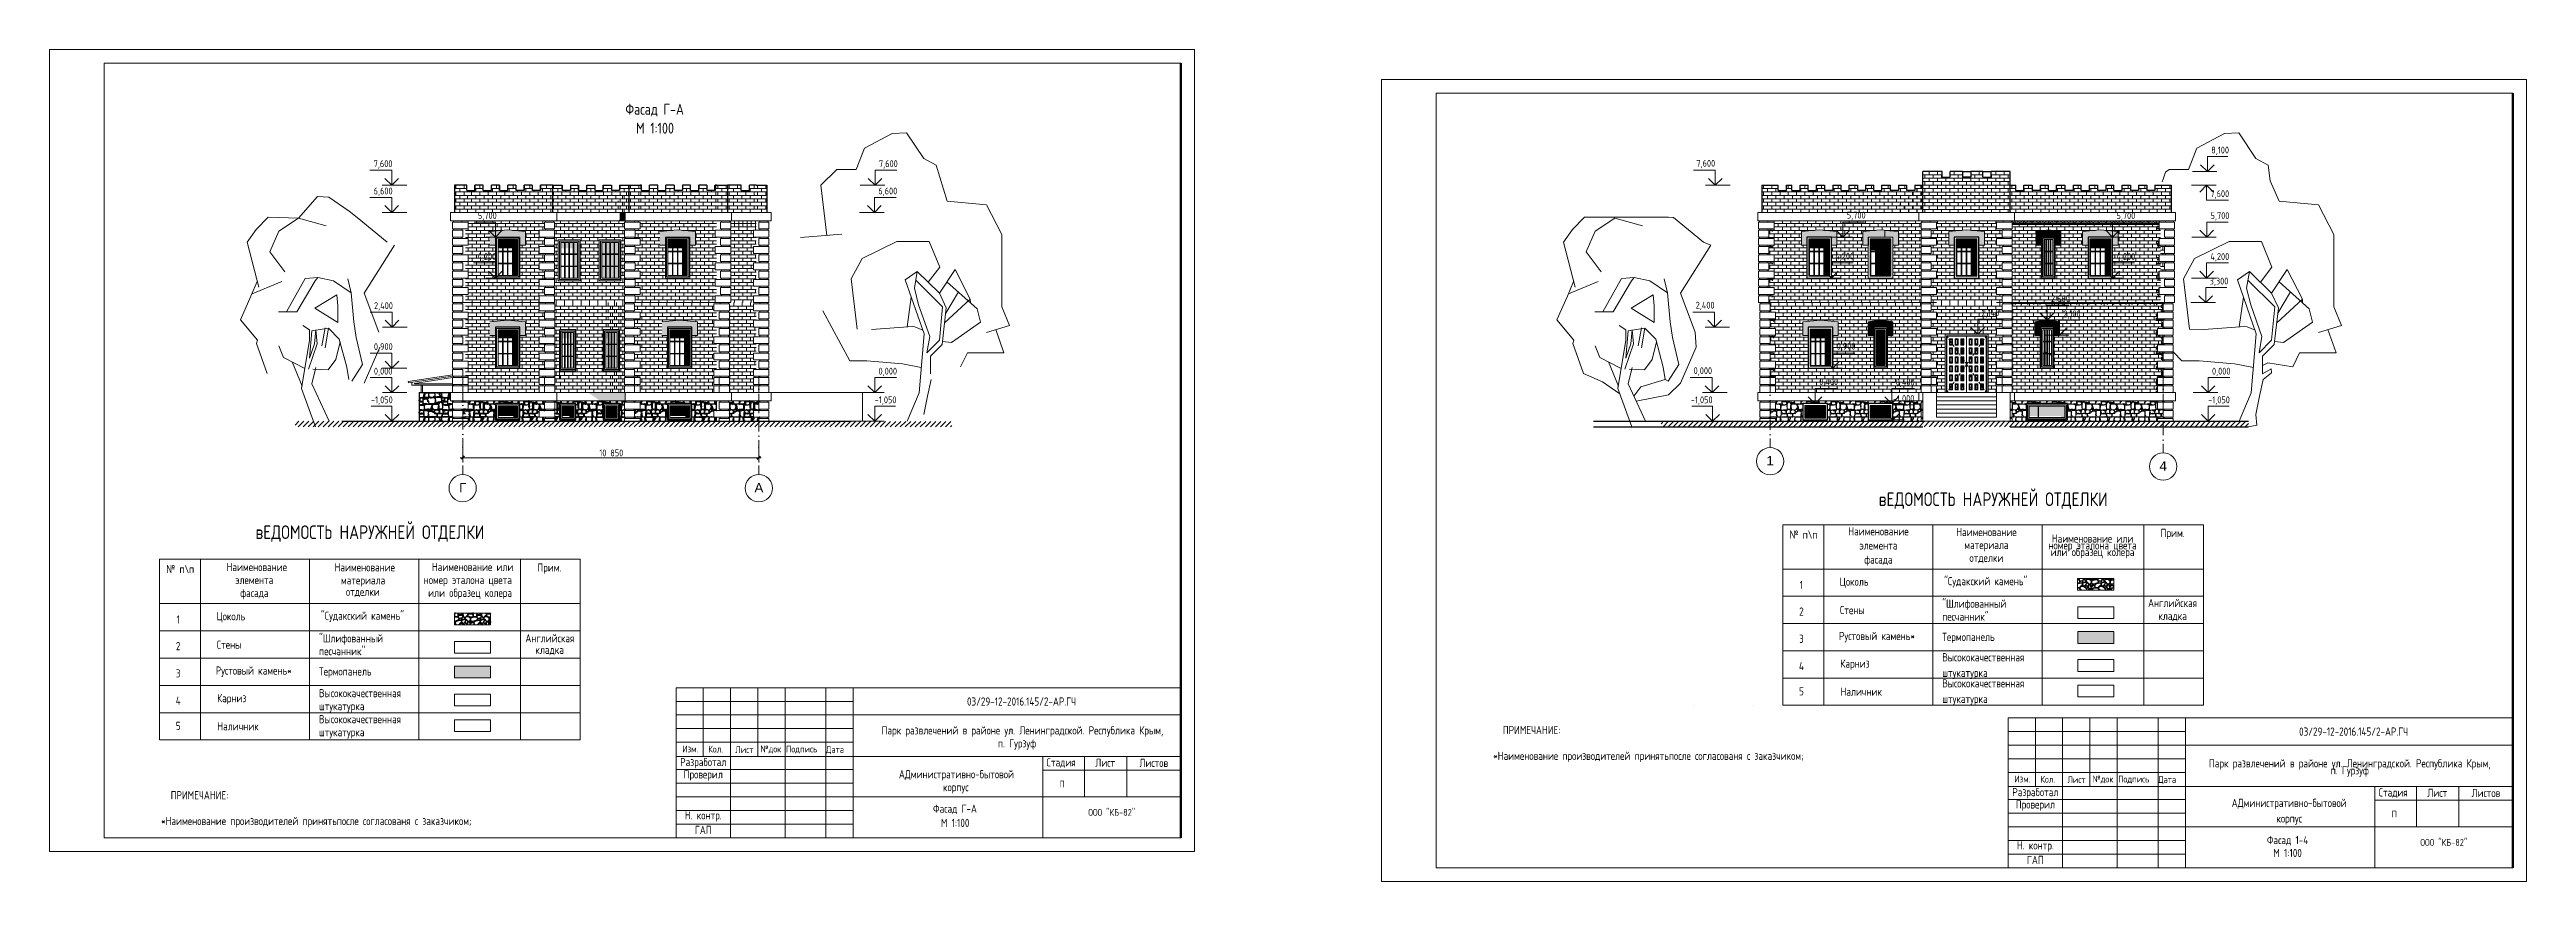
# Model space of a CAD drawing. Header units: feet. Extents: x -10410 to 374725, y -46422 to 88923.
# Drawn here: x 283976 to 374725, y -17907 to 12569 of the extents above; entities that cross this region are included whole.
import ezdxf
from ezdxf.enums import TextEntityAlignment as Align

# ---------------------------------------------------------------- set-up
doc = ezdxf.new("R2010")
doc.units = ezdxf.units.FT
doc.header["$MEASUREMENT"] = 0
doc.linetypes.add('Штрихпунктирная', pattern=[670.277762, 352.777767, -176.388884, 0, -141.111112])
for name, color, linetype, lineweight in [('00_Ном._пера__120', 7, 'Continuous', 5), ('0_Ном._пера__120', 7, 'Continuous', 5), ('0_Ном._пера__241', 7, 'Continuous', 50), ('82323000_Ном._пера__1', 7, 'Continuous', 20), ('82323000_Ном._пера__120', 7, 'Continuous', 5), ('Интерьер - Мебель_Ном._пера__1', 7, 'Continuous', 20), ('Интерьер - Мебель_Ном._пера__7', 7, 'Continuous', 20), ('Конструктив - Лестница_Ном._пера__120', 7, 'Continuous', 5), ('Конструктив - Перекрытия_Ном._пера__1', 7, 'Continuous', 20), ('Конструктив - Перекрытия_Ном._пера__120', 7, 'Continuous', 5), ('Конструктив - Перекрытия_Ном._пера__7', 7, 'Continuous', 20), ('Конструктив - Стены Несущие_Ном._пера__1', 7, 'Continuous', 20), ('Конструктив - Стены Несущие_Ном._пера__101', 252, 'Continuous', 5), ('Конструктив - Стены Несущие_Ном._пера__120', 7, 'Continuous', 5), ('Конструктив - Стены Несущие_Ном._пера__19', 255, 'Continuous', 0), ('Маркер - Оси_Ном._пера__1', 7, 'Continuous', 20), ('Маркер - Оси_Ном._пера__21', 7, 'Continuous', 40), ('Размер - Общий_Ном._пера__120', 7, 'Continuous', 5), ('Размер - Общий_Ном._пера__21', 7, 'Continuous', 40), ('Элемент Модели - Оси_Ном._пера__1', 7, 'Continuous', 20), ('Элемент Модели - Оси_Ном._пера__20', 1, 'Continuous', 0)]:
    doc.layers.add(name, color=color, linetype=linetype, lineweight=lineweight)
for name, color, linetype, lineweight, true_color in [('2D - Общий_Ном._пера__118', 7, 'Continuous', 5, 0x573938), ('Конструктив - Лестницы_Ном._пера__71', 7, 'Continuous', 25, 0x78aaff), ('Конструктив - Стены Несущие_Ном._пера__107', 7, 'Continuous', 5, 0xaaaaaa), ('Конструктив - Стены Несущие_Ном._пера__161', 7, 'Continuous', 15, 0x6a6a6a), ('Конструктив - Стены Несущие_Ном._пера__82', 7, 'Continuous', 25, 0xaaaaaa), ('Конструктив - Стены Несущие_Ном._пера__87', 7, 'Continuous', 25, 0x6a6a6a), ('Местность - Рельеф_Ном._пера__93', 7, 'Continuous', 25, 0xa2a233), ('Элемент Модели - Оси_Ном._пера__94', 7, 'Continuous', 5, 0xdc4f00)]:
    doc.layers.add(name, color=color, linetype=linetype, lineweight=lineweight, true_color=true_color)
doc.layers.add('Интерьер - Мебель', color=7, linetype='Continuous')
doc.styles.add('СГЕНЕРИР_СТИЛЬ_1', font='arial.ttf')
doc.styles.add('СГЕНЕРИР_СТИЛЬ_2', font='CS_Gost2304.shx')
doc.styles.add('СГЕНЕРИР_СТИЛЬ_3', font='CS_Gost2304.shx')
pattern_1 = [(45, (0, 0), (-91.92388, 91.92388), [])]

msp = doc.modelspace()

# ---------------------------------------------------------------- texts
at = {"layer": 'Интерьер - Мебель_Ном._пера__1', "linetype": 'Continuous', "char_height": 250, "style": 'СГЕНЕРИР_СТИЛЬ_2'}
for s, insert, attachment_point in [('\\A1;{\\FCS_Gost2304.shx; 7,600}', (295711.13635, 8203.45519), 7), ('\\A1;{\\FCS_Gost2304.shx; 7,600}', (314223.5907, 8203.45496), 7), ('\\A1;{\\FCS_Gost2304.shx; 8,100}', (363034.9355, 8703.45577), 7), ('\\A1;{\\FCS_Gost2304.shx; 6,600}', (295711.13635, 7203.45528), 7), ('\\A1;{\\FCS_Gost2304.shx; 6,600}', (314200.45611, 7203.45496), 7), ('\\A1;{\\FCS_Gost2304.shx; 7,600}', (363003.68642, 7103.45577), 7), ('\\A1;{\\FCS_Gost2304.shx; 5,700}', (299529.62796, 6303.45528), 7), ('\\A1;{\\FCS_Gost2304.shx; 5,700}', (359562.25539, 6303.45572), 7), ('\\A1;{\\FCS_Gost2304.shx; 5,700}', (363011.49869, 6303.45572), 7), ('\\A1;{\\FCS_Gost2304.shx; 4,200}', (299512.65826, 4803.45528), 7), ('\\A1;{\\FCS_Gost2304.shx; 4,200}', (359562.25539, 4803.45572), 7), ('\\A1;{\\FCS_Gost2304.shx; 4,200}', (363003.68642, 4803.45572), 7), ('\\A1;{\\FCS_Gost2304.shx; 3,300}', (362976.88721, 3903.45577), 7), ('\\A1;{\\FCS_Gost2304.shx; 2,400}', (295725.75939, 3003.45519), 7), ('\\A1;{\\FCS_Gost2304.shx; 2,140}', (354623.60296, 2743.45577), 7), ('\\A1;{\\FCS_Gost2304.shx; 2,660}', (357163.16715, 3263.24079), 7), ('\\A1;{\\FCS_Gost2304.shx; 2,100}', (357612.74923, 2703.54574), 7), ('\\A1;{\\FCS_Gost2304.shx; 0,900}', (295720.27372, 1503.45519), 7), ('\\A1;{\\FCS_Gost2304.shx; 0,000}', (295720.27372, 603.45528), 7), ('\\A1;{\\FCS_Gost2304.shx; 0,000}', (314209.27439, 603.4358), 7), ('\\A1;{\\FCS_Gost2304.shx; 0,000}', (363063.04349, 603.45577), 7), ('\\A1;{\\FCS_Gost2304.shx;-0,400}', (351467.95173, 203.45577), 7), ('\\A1;{\\FCS_Gost2304.shx;-1,050}', (295754.21312, -446.19987), 7), ('\\A1;{\\FCS_Gost2304.shx;-1,050}', (314209.27439, -446.20083), 7), ('\\A1;{\\FCS_Gost2304.shx;-1,050}', (344906.12187, -446.54423), 9), ('\\A1;{\\FCS_Gost2304.shx;-1,000}', (351512.23354, -396.54423), 7), ('\\A1;{\\FCS_Gost2304.shx;-1,050}', (363063.04349, -446.54423), 7)]:
    msp.add_mtext(s, dxfattribs=dict(at, insert=insert, attachment_point=attachment_point))
at = {"layer": 'Маркер - Оси_Ном._пера__1', "linetype": 'Continuous'}
for s, insert, char_height, attachment_point, style in [('\\A1;{\\FCS_Gost2304.shx;Фасад Г-А}', (305073.62729, 10118.8), 400, 7, 'СГЕНЕРИР_СТИЛЬ_3'), ('\\A1;{\\FCS_Gost2304.shx;М 1:100}', (305463.44547, 9489.0697), 400, 7, 'СГЕНЕРИР_СТИЛЬ_3'), ('\\A1;{\\FCS_Gost2304.shx;вЕДОМОСТЬ НАРУЖНЕЙ ОТДЕЛКИ}', (355187.42911, -3958.44226), 500, 5, 'СГЕНЕРИР_СТИЛЬ_2'), ('\\A1;{\\FCS_Gost2304.shx;вЕДОМОСТЬ НАРУЖНЕЙ ОТДЕЛКИ}', (295716.00435, -5164.36889), 500, 5, 'СГЕНЕРИР_СТИЛЬ_2'), ('\\A1;{\\FCS_Gost2304.shx;№ п\\\\п}', (348237.18839, -5197.61656), 300, 5, 'СГЕНЕРИР_СТИЛЬ_2'), ('\\A1;{\\FCS_Gost2304.shx;Прим.}', (361764.04459, -5180.1221), 300, 5, 'СГЕНЕРИР_СТИЛЬ_2'), ('\\A1;{\\FCS_Gost2304.shx;№ п\\\\п}', (288765.76363, -6464.15093), 300, 5, 'СГЕНЕРИР_СТИЛЬ_2'), ('\\A1;{\\FCS_Gost2304.shx;Наименование}', (290461.38485, -6539.06265), 300, 7, 'СГЕНЕРИР_СТИЛЬ_2'), ('\\A1;{\\FCS_Gost2304.shx;Наименование}', (294416.68227, -6547.26357), 300, 7, 'СГЕНЕРИР_СТИЛЬ_2'), ('\\A1;{\\FCS_Gost2304.shx;Наименование или}', (297982.76907, -6534.43674), 300, 7, 'СГЕНЕРИР_СТИЛЬ_2'), ('\\A1;{\\FCS_Gost2304.shx;Прим.}', (302292.61983, -6446.65647), 300, 5, 'СГЕНЕРИР_СТИЛЬ_2'), ('\\A1;{\\FCS_Gost2304.shx;элемента}', (290782.83939, -7011.78992), 300, 7, 'СГЕНЕРИР_СТИЛЬ_2'), ('\\A1;{\\FCS_Gost2304.shx;фасада}', (290964.65758, -7569.17174), 300, 7, 'СГЕНЕРИР_СТИЛЬ_2'), ('\\A1;{\\FCS_Gost2304.shx;материала}', (294652.31863, -7104.64539), 300, 7, 'СГЕНЕРИР_СТИЛЬ_2'), ('\\A1;{\\FCS_Gost2304.shx;отделки}', (294834.13681, -7492.28175), 300, 7, 'СГЕНЕРИР_СТИЛЬ_2'), ('\\A1;{\\FCS_Gost2304.shx;номер эталона цвета}', (297683.13271, -7091.81856), 300, 7, 'СГЕНЕРИР_СТИЛЬ_2'), ('\\A1;{\\FCS_Gost2304.shx;или образец колера}', (297848.95089, -7564.54583), 300, 7, 'СГЕНЕРИР_СТИЛЬ_2'), ('\\A1;{\\FCS_Gost2304.shx;1}', (348162.09067, -7044.53747), 300, 5, 'СГЕНЕРИР_СТИЛЬ_2'), ('\\A1;{\\FCS_Gost2304.shx;Цоколь}', (349562.62032, -6964.194), 300, 4, 'СГЕНЕРИР_СТИЛЬ_2'), ('\\A1;{\\FCS_Gost2304.shx; "Судакский камень"}', (353236.05691, -6946.42698), 300, 4, 'СГЕНЕРИР_СТИЛЬ_2'), ('\\A1;{\\FCS_Gost2304.shx;1}', (288690.66591, -8311.07184), 300, 5, 'СГЕНЕРИР_СТИЛЬ_2'), ('\\A1;{\\FCS_Gost2304.shx;Цоколь}', (290091.19556, -8230.72837), 300, 4, 'СГЕНЕРИР_СТИЛЬ_2'), ('\\A1;{\\FCS_Gost2304.shx; "Судакский камень"}', (293764.63215, -8212.96135), 300, 4, 'СГЕНЕРИР_СТИЛЬ_2'), ('\\A1;{\\FCS_Gost2304.shx;2}', (348162.09067, -8018.0304), 300, 5, 'СГЕНЕРИР_СТИЛЬ_2'), ('\\A1;{\\FCS_Gost2304.shx;Стены}', (349573.5368, -7965.62746), 300, 4, 'СГЕНЕРИР_СТИЛЬ_2'), ('\\A1;{\\FCS_Gost2304.shx;"Шлифованный}', (293849.87491, -9230.88632), 300, 7, 'СГЕНЕРИР_СТИЛЬ_2'), ('\\A1;{\\FCS_Gost2304.shx;Английская}', (301410.07166, -9146.23178), 300, 7, 'СГЕНЕРИР_СТИЛЬ_2'), ('\\A1;{\\FCS_Gost2304.shx;3}', (348162.09067, -9018.0304), 300, 5, 'СГЕНЕРИР_СТИЛЬ_2'), ('\\A1;{\\FCS_Gost2304.shx;Рустовый камень*}', (349537.99979, -8955.32573), 300, 4, 'СГЕНЕРИР_СТИЛЬ_2'), ('\\A1;{\\FCS_Gost2304.shx;Термопанель}', (353321.29967, -8987.65394), 300, 4, 'СГЕНЕРИР_СТИЛЬ_2'), ('\\A1;{\\FCS_Gost2304.shx;2}', (288690.66591, -9284.56476), 300, 5, 'СГЕНЕРИР_СТИЛЬ_2'), ('\\A1;{\\FCS_Gost2304.shx;Стены}', (290102.11204, -9232.16183), 300, 4, 'СГЕНЕРИР_СТИЛЬ_2'), ('\\A1;{\\FCS_Gost2304.shx;песчанник"}', (293849.87491, -9618.95905), 300, 7, 'СГЕНЕРИР_СТИЛЬ_2'), ('\\A1;{\\FCS_Gost2304.shx;кладка}', (301773.70802, -9618.95905), 300, 7, 'СГЕНЕРИР_СТИЛЬ_2'), ('\\A1;{\\FCS_Gost2304.shx;4}', (348162.09067, -10018.0304), 300, 5, 'СГЕНЕРИР_СТИЛЬ_2'), ('\\A1;{\\FCS_Gost2304.shx;Карниз}', (349586.95435, -9966.09701), 300, 4, 'СГЕНЕРИР_СТИЛЬ_2'), ('\\A1;{\\FCS_Gost2304.shx;3}', (288690.66591, -10284.56476), 300, 5, 'СГЕНЕРИР_СТИЛЬ_2'), ('\\A1;{\\FCS_Gost2304.shx;Рустовый камень*}', (290066.57503, -10221.8601), 300, 4, 'СГЕНЕРИР_СТИЛЬ_2'), ('\\A1;{\\FCS_Gost2304.shx;Термопанель}', (293849.87491, -10254.18831), 300, 4, 'СГЕНЕРИР_СТИЛЬ_2'), ('\\A1;{\\FCS_Gost2304.shx;Высококачественная}', (293849.87491, -11157.68565), 300, 7, 'СГЕНЕРИР_СТИЛЬ_2'), ('\\A1;{\\FCS_Gost2304.shx;5}', (348162.09067, -10941.83651), 300, 5, 'СГЕНЕРИР_СТИЛЬ_2'), ('\\A1;{\\FCS_Gost2304.shx;Наличник}', (349590.82201, -10955.0518), 300, 4, 'СГЕНЕРИР_СТИЛЬ_2'), ('\\A1;{\\FCS_Gost2304.shx;4}', (288690.66591, -11284.56476), 300, 5, 'СГЕНЕРИР_СТИЛЬ_2'), ('\\A1;{\\FCS_Gost2304.shx;Карниз}', (290115.52959, -11232.63137), 300, 4, 'СГЕНЕРИР_СТИЛЬ_2'), ('\\A1;{\\FCS_Gost2304.shx;штукатурка}', (293849.87491, -11715.06747), 300, 7, 'СГЕНЕРИР_СТИЛЬ_2'), ('\\A1;{\\FCS_Gost2304.shx;03/29-12-2016.145/2-АР.ГЧ}', (319586.32744, -11315.18256), 300, 5, 'СГЕНЕРИР_СТИЛЬ_2'), ('\\A1;{\\FCS_Gost2304.shx;5}', (288690.66591, -12208.37087), 300, 5, 'СГЕНЕРИР_СТИЛЬ_2'), ('\\A1;{\\FCS_Gost2304.shx;Наличник}', (290119.39725, -12221.58617), 300, 4, 'СГЕНЕРИР_СТИЛЬ_2'), ('\\A1;{\\FCS_Gost2304.shx;штукатурка}', (293849.87491, -12669.3358), 300, 7, 'СГЕНЕРИР_СТИЛЬ_2'), ('\\A1;{\\FCS_Gost2304.shx;Высококачественная}', (293849.87491, -12111.95398), 300, 7, 'СГЕНЕРИР_СТИЛЬ_2'), ('\\A1;{\\FCS_Gost2304.shx;Парк развлечений в районе ул. Ленинградской. Республика Крым,}', (314460.14562, -12604.07532), 300, 7, 'СГЕНЕРИР_СТИЛЬ_2'), ('\\A1;{\\FCS_Gost2304.shx;п. Гурзуф}', (318723.41835, -13076.8026), 300, 7, 'СГЕНЕРИР_СТИЛЬ_2'), ('\\A1;{\\FCS_Gost2304.shx;ПРИМЕЧАНИЕ:}', (337219.93365, -12360.07046), 300, 4, 'СГЕНЕРИР_СТИЛЬ_2'), ('\\A1;{\\FCS_Gost2304.shx;03/29-12-2016.145/2-АР.ГЧ}', (368391.22988, -12416.56755), 300, 5, 'СГЕНЕРИР_СТИЛЬ_2'), ('\\A1;{\\FCS_Gost2304.shx;Разработал}', (307926.52726, -13572.0397), 300, 5, 'СГЕНЕРИР_СТИЛЬ_2'), ('\\A1;{\\FCS_Gost2304.shx;Изм.}', (307451.59051, -13054.38087), 250, 5, 'СГЕНЕРИР_СТИЛЬ_2'), ('\\A1;{\\FCS_Gost2304.shx;Кол.}', (308380.38115, -13060.57088), 250, 5, 'СГЕНЕРИР_СТИЛЬ_2'), ('\\A1;{\\FCS_Gost2304.shx;Лист}', (309432.21343, -13076.05246), 250, 5, 'СГЕНЕРИР_СТИЛЬ_2'), ('\\A1;{\\FCS_Gost2304.shx;№док}', (310404.8069, -13071.31452), 250, 5, 'СГЕНЕРИР_СТИЛЬ_2'), ('\\A1;{\\FCS_Gost2304.shx;Подпись}', (310961.55248, -13076.05246), 250, 4, 'СГЕНЕРИР_СТИЛЬ_2'), ('\\A1;{\\FCS_Gost2304.shx;Дата}', (312423.46454, -13094.8456), 250, 4, 'СГЕНЕРИР_СТИЛЬ_2'), ('\\A1;{\\FCS_Gost2304.shx;Стадия}', (321037.29354, -13569.2738), 300, 5, 'СГЕНЕРИР_СТИЛЬ_2'), ('\\A1;{\\FCS_Gost2304.shx;Лист}', (322653.06592, -13557.31271), 300, 5, 'СГЕНЕРИР_СТИЛЬ_2'), ('\\A1;{\\FCS_Gost2304.shx;Листов}', (324433.00895, -13563.52353), 300, 5, 'СГЕНЕРИР_СТИЛЬ_2'), ('\\A1;{\\FCS_Gost2304.shx;Проверил}', (307926.52726, -14024.12282), 300, 5, 'СГЕНЕРИР_СТИЛЬ_2'), ('\\A1;{\\FCS_Gost2304.shx;АДминистративно-бытовой}', (315094.48007, -14210.43263), 300, 7, 'СГЕНЕРИР_СТИЛЬ_2'), ('\\A1;{\\FCS_Gost2304.shx;корпус}', (316710.48007, -14683.1599), 300, 7, 'СГЕНЕРИР_СТИЛЬ_2'), ('\\A1;{\\FCS_Gost2304.shx;П}', (321075.04696, -14338.16701), 250, 5, 'СГЕНЕРИР_СТИЛЬ_2'), ('\\A1;{\\FCS_Gost2304.shx;Разработал}', (356731.4297, -14673.42469), 300, 5, 'СГЕНЕРИР_СТИЛЬ_2'), ('\\A1;{\\FCS_Gost2304.shx;Изм.}', (356256.49295, -14155.76587), 250, 5, 'СГЕНЕРИР_СТИЛЬ_2'), ('\\A1;{\\FCS_Gost2304.shx;Кол.}', (357185.28359, -14161.95587), 250, 5, 'СГЕНЕРИР_СТИЛЬ_2'), ('\\A1;{\\FCS_Gost2304.shx;Лист}', (358237.11587, -14177.43745), 250, 5, 'СГЕНЕРИР_СТИЛЬ_2'), ('\\A1;{\\FCS_Gost2304.shx;№док}', (359209.70934, -14172.69952), 250, 5, 'СГЕНЕРИР_СТИЛЬ_2'), ('\\A1;{\\FCS_Gost2304.shx;Подпись}', (359766.45492, -14177.43745), 250, 4, 'СГЕНЕРИР_СТИЛЬ_2'), ('\\A1;{\\FCS_Gost2304.shx;Дата}', (361228.36698, -14196.2306), 250, 4, 'СГЕНЕРИР_СТИЛЬ_2'), ('\\A1;{\\FCS_Gost2304.shx;Стадия}', (369842.19599, -14670.6588), 300, 5, 'СГЕНЕРИР_СТИЛЬ_2'), ('\\A1;{\\FCS_Gost2304.shx;Лист}', (371457.96837, -14658.6977), 300, 5, 'СГЕНЕРИР_СТИЛЬ_2'), ('\\A1;{\\FCS_Gost2304.shx;Листов}', (373237.91139, -14664.90852), 300, 5, 'СГЕНЕРИР_СТИЛЬ_2'), ('\\A1;{\\FCS_Gost2304.shx;ПРИМЕЧАНИЕ:}', (288415.0312, -14747.09075), 300, 4, 'СГЕНЕРИР_СТИЛЬ_2'), ('\\A1;{\\FCS_Gost2304.shx;Н. контр.}', (307926.52726, -15524.12282), 300, 5, 'СГЕНЕРИР_СТИЛЬ_2'), ('\\A1;{\\FCS_Gost2304.shx;Фасад Г-А}', (316345.18272, -15439.32795), 300, 7, 'СГЕНЕРИР_СТИЛЬ_2'), ('\\A1;{\\FCS_Gost2304.shx;ООО "КБ-82"}', (322892.62045, -15377.72157), 250, 5, 'СГЕНЕРИР_СТИЛЬ_2'), ('\\A1;{\\FCS_Gost2304.shx;Проверил}', (356731.4297, -15125.50782), 300, 5, 'СГЕНЕРИР_СТИЛЬ_2'), ('\\A1;{\\FCS_Gost2304.shx;П}', (369879.9494, -15439.55201), 250, 5, 'СГЕНЕРИР_СТИЛЬ_2'), ('\\A1;{\\FCS_Gost2304.shx;ГАП}', (307926.52726, -16019.07737), 300, 5, 'СГЕНЕРИР_СТИЛЬ_2'), ('\\A1;{\\FCS_Gost2304.shx;М 1:100}', (316634.63727, -15911.61886), 300, 7, 'СГЕНЕРИР_СТИЛЬ_2'), ('\\A1;{\\FCS_Gost2304.shx;ООО "КБ-82"}', (371697.5229, -16479.10657), 250, 5, 'СГЕНЕРИР_СТИЛЬ_2'), ('\\A1;{\\FCS_Gost2304.shx;Н. контр.}', (356731.4297, -16625.50782), 300, 5, 'СГЕНЕРИР_СТИЛЬ_2'), ('\\A1;{\\FCS_Gost2304.shx;ГАП}', (356731.4297, -17120.46236), 300, 5, 'СГЕНЕРИР_СТИЛЬ_2')]:
    msp.add_mtext(s, dxfattribs=dict(at, insert=insert, char_height=char_height, attachment_point=attachment_point, style=style))
at = {"layer": 'Маркер - Оси_Ном._пера__1', "linetype": 'Continuous', "char_height": 300, "style": 'СГЕНЕРИР_СТИЛЬ_2'}
for s, insert, width, attachment_point, line_spacing_factor in [('\\A1;{\\FCS_Gost2304.shx;Наименование \\P\\FCS_Gost2304.shx;элемента \\P\\FCS_Gost2304.shx;фасада}', (350982.99143, -5637.36706), 3836.916773, 5, 1.033386), ('\\A1;{\\FCS_Gost2304.shx;Наименование материала\\P\\FCS_Gost2304.shx;отделки}', (354938.28885, -5603.02253), 3759.0554522, 5, 0.945455), ('\\A1;{\\FCS_Gost2304.shx;Наименование или номер эталона цвета или образец колера}', (358825.8302, -5632.74115), 3652.2947248, 5, 0.493733), ('\\A1;{\\FCS_Gost2304.shx;"Шлифованный песчанник"}', (353321.29967, -7965.84528), 3678.1449892, 4, 0.94628), ('\\A1;{\\FCS_Gost2304.shx;Английская \\P\\FCS_Gost2304.shx;кладка}', (361760.04187, -7965.84528), 2269.1508776, 5, 0.94628), ('\\A1;{\\FCS_Gost2304.shx;Высококачественная \\P\\FCS_Gost2304.shx;штукатурка }', (353321.29967, -10019.62642), 3678.1449892, 4, 1.139351), ('\\A1;{\\FCS_Gost2304.shx;Высококачественная \\P\\FCS_Gost2304.shx;штукатурка }', (353321.29967, -10973.89476), 3678.1449892, 4, 1.139351), ('\\A1;{\\FCS_Gost2304.shx;Парк развлечений в районе ул. Ленинградской. Республика Крым, \\P\\FCS_Gost2304.shx;п. Гурзуф}', (368251.22988, -13749.28091), 11311.0728567, 5, 0.516693), ('\\A1;{\\FCS_Gost2304.shx;АДминистративно-бытовой корпус}', (366030.29161, -15355.63822), 4607.6934986, 5, 1.139351), ('\\A1;{\\FCS_Gost2304.shx;Фасад 1-4\\P\\FCS_Gost2304.shx;М 1:100}', (365973.35789, -16626.6433), 5575.016688, 5, 0.945455)]:
    msp.add_mtext(s, dxfattribs=dict(at, insert=insert, width=width, attachment_point=attachment_point, line_spacing_factor=line_spacing_factor))
at = {"layer": 'Маркер - Оси_Ном._пера__21', "linetype": 'Continuous', "char_height": 300, "attachment_point": 4, "style": 'СГЕНЕРИР_СТИЛЬ_2'}
for insert in [(336869.34965, -13345.45267), (288064.44721, -15732.47296)]:
    msp.add_mtext('\\A1;{\\FCS_Gost2304.shx;*Наименование производителей принятьпосле согласованя с заказчиком;}', dxfattribs=dict(at, insert=insert))
at = {"layer": 'Размер - Общий_Ном._пера__120', "linetype": 'Continuous', "insert": (304119.475, -2332.29484), "char_height": 250, "attachment_point": 7, "style": 'СГЕНЕРИР_СТИЛЬ_2'}
msp.add_mtext('\\A1;{\\FCS_Gost2304.shx;10\xa0850}', dxfattribs=at)
at = {"layer": 'Элемент Модели - Оси_Ном._пера__1', "linetype": 'Continuous', "char_height": 350, "attachment_point": 7, "style": 'СГЕНЕРИР_СТИЛЬ_1'}
for s, insert in [('\\A1;{\\fArial|b0|i0|c204|p38;1}', (346879.48696, -2668.22851)), ('\\A1;{\\fArial|b0|i0|c204|p38;4}', (361279.48696, -2862.6228)), ('\\A1;{\\fArial|b0|i0|c204|p38;Г}', (298983.05621, -3654.99327)), ('\\A1;{\\fArial|b0|i0|c204|p38;А}', (309802.65745, -3654.99327))]:
    msp.add_mtext(s, dxfattribs=dict(at, insert=insert))

# ---------------------------------------------------------------- blocks, each defined once
blk = doc.blocks.new('*X6')
at = {"layer": 'Конструктив - Стены Несущие_Ном._пера__82', "linetype": 'Continuous'}
for p, q in [((298817, -8082), (298811, -8082)), ((298817, -8109), (298811, -8128)), ((298811, -8141), (298817, -8184)), ((298832, -8073), (298817, -8082)), ((298838, -8089), (298817, -8109)), ((298857, -8073), (298838, -8089)), ((298940, -8075), (298939, -8073)), ((298947, -8123), (298940, -8075)), ((298947, -8150), (298947, -8123)), ((298947, -8177), (298947, -8150)), ((298954, -8082), (298962, -8073)), ((298954, -8082), (298954, -8116)), ((298954, -8116), (298960, -8130)), ((298960, -8130), (298971, -8135)), ((298971, -8135), (298988, -8143)), ((298981, -8170), (299015, -8150)), ((299008, -8143), (298988, -8143)), ((299056, -8136), (299008, -8143)), ((299015, -8150), (299056, -8150)), ((299045, -8073), (299063, -8075)), ((299111, -8143), (299056, -8136)), ((299056, -8150), (299090, -8164)), ((299063, -8075), (299097, -8082)), ((299090, -8164), (299101, -8191)), ((299097, -8082), (299111, -8102)), ((299111, -8102), (299117, -8116)), ((299117, -8136), (299111, -8143)), ((299117, -8116), (299117, -8136)), ((299131, -8095), (299148, -8073)), ((299138, -8170), (299131, -8095)), ((299295, -8136), (299247, -8191)), ((299263, -8073), (299274, -8075)), ((299274, -8075), (299295, -8089)), ((299295, -8089), (299302, -8109)), ((299302, -8116), (299295, -8136)), ((299302, -8109), (299302, -8116)), ((299302, -8164), (299322, -8116)), ((299302, -8184), (299302, -8164)), ((299315, -8089), (299312, -8073)), ((299336, -8095), (299315, -8089)), ((299322, -8116), (299356, -8102)), ((299363, -8095), (299336, -8095)), ((299356, -8102), (299390, -8102)), ((299384, -8089), (299363, -8095)), ((299425, -8095), (299384, -8089)), ((299390, -8102), (299445, -8109)), ((299445, -8082), (299425, -8095)), ((299444, -8073), (299445, -8075)), ((299445, -8075), (299445, -8082)), ((299445, -8109), (299465, -8116)), ((299465, -8116), (299479, -8130)), ((299472, -8075), (299471, -8073)), ((299486, -8082), (299472, -8075)), ((299479, -8130), (299486, -8184)), ((299500, -8082), (299486, -8082)), ((299500, -8109), (299493, -8130)), ((299493, -8130), (299493, -8136)), ((299493, -8136), (299500, -8184)), ((299514, -8073), (299500, -8082)), ((299520, -8089), (299500, -8109)), ((299539, -8073), (299520, -8089)), ((299622, -8075), (299622, -8073)), ((299629, -8123), (299622, -8075)), ((299629, -8150), (299629, -8123)), ((299629, -8177), (299629, -8150)), ((299636, -8082), (299645, -8073)), ((299636, -8082), (299636, -8116)), ((299636, -8116), (299643, -8130)), ((299643, -8130), (299653, -8135)), ((299653, -8135), (299670, -8143)), ((299663, -8170), (299698, -8150)), ((299691, -8143), (299670, -8143)), ((299739, -8136), (299691, -8143)), ((299698, -8150), (299739, -8150)), ((299728, -8073), (299745, -8075)), ((299793, -8143), (299739, -8136)), ((299739, -8150), (299773, -8164)), ((299745, -8075), (299779, -8082)), ((299773, -8164), (299784, -8191)), ((299779, -8082), (299793, -8102)), ((299793, -8102), (299800, -8116)), ((299800, -8136), (299793, -8143)), ((299800, -8116), (299800, -8136)), ((299814, -8095), (299830, -8073)), ((299820, -8170), (299814, -8095)), ((299977, -8136), (299930, -8191)), ((299946, -8073), (299957, -8075)), ((299957, -8075), (299977, -8089)), ((299977, -8089), (299984, -8109)), ((299984, -8116), (299977, -8136)), ((299984, -8109), (299984, -8116)), ((299984, -8164), (300005, -8116)), ((299984, -8184), (299984, -8164)), ((299998, -8089), (299994, -8073)), ((300018, -8095), (299998, -8089)), ((300005, -8116), (300039, -8102)), ((300046, -8095), (300018, -8095)), ((300039, -8102), (300073, -8102)), ((300066, -8089), (300046, -8095)), ((300107, -8095), (300066, -8089)), ((300073, -8102), (300128, -8109)), ((300128, -8082), (300107, -8095)), ((300127, -8073), (300128, -8075)), ((300128, -8075), (300128, -8082)), ((300128, -8109), (300133, -8111)), ((298811, -8225), (298831, -8218)), ((298913, -8348), (298811, -8380)), ((298811, -8417), (298824, -8430)), ((298817, -8184), (298820, -8191)), ((298820, -8191), (298824, -8198)), ((298824, -8198), (298844, -8205)), ((298824, -8430), (298838, -8478)), ((298831, -8218), (298892, -8211)), ((298838, -8478), (298844, -8498)), ((298844, -8205), (298913, -8205)), ((298844, -8498), (298844, -8504)), ((298851, -8409), (298872, -8389)), ((298851, -8457), (298851, -8409)), ((298872, -8498), (298851, -8457)), ((298872, -8389), (298892, -8368)), ((298883, -8504), (298872, -8498)), ((298892, -8211), (298926, -8211)), ((298892, -8368), (298954, -8348)), ((298913, -8205), (298933, -8198)), ((298933, -8341), (298913, -8348)), ((298926, -8211), (298947, -8232)), ((298933, -8198), (298938, -8191)), ((298954, -8327), (298933, -8341)), ((298938, -8191), (298947, -8177)), ((298947, -8232), (298967, -8280)), ((298960, -8307), (298954, -8327)), ((298954, -8348), (298971, -8344)), ((298960, -8191), (298971, -8181)), ((298960, -8239), (298960, -8191)), ((298967, -8252), (298960, -8239)), ((298967, -8293), (298960, -8307)), ((298971, -8500), (298965, -8504)), ((298971, -8256), (298967, -8252)), ((298967, -8280), (298967, -8293)), ((298971, -8304), (298967, -8307)), ((298967, -8307), (298967, -8327)), ((298967, -8327), (298971, -8329)), ((298971, -8181), (298981, -8170)), ((298981, -8266), (298971, -8256)), ((298988, -8287), (298971, -8304)), ((298971, -8329), (298988, -8334)), ((298971, -8344), (299008, -8334)), ((298981, -8491), (298971, -8500)), ((299015, -8273), (298981, -8266)), ((299008, -8457), (298981, -8491)), ((299029, -8273), (298988, -8287)), ((298988, -8334), (299015, -8327)), ((298995, -8504), (299001, -8491)), ((299001, -8491), (299022, -8464)), ((299008, -8334), (299049, -8341)), ((299049, -8430), (299008, -8457)), ((299049, -8266), (299015, -8273)), ((299015, -8327), (299049, -8327)), ((299022, -8464), (299042, -8450)), ((299063, -8273), (299029, -8273)), ((299042, -8450), (299070, -8450)), ((299076, -8259), (299049, -8266)), ((299049, -8327), (299070, -8321)), ((299049, -8341), (299070, -8362)), ((299070, -8396), (299049, -8430)), ((299076, -8280), (299063, -8273)), ((299070, -8321), (299083, -8307)), ((299070, -8362), (299070, -8382)), ((299070, -8382), (299070, -8396)), ((299070, -8450), (299111, -8464)), ((299090, -8239), (299076, -8259)), ((299083, -8307), (299076, -8280)), ((299076, -8362), (299083, -8348)), ((299076, -8382), (299076, -8362)), ((299083, -8409), (299076, -8382)), ((299083, -8280), (299090, -8259)), ((299097, -8307), (299083, -8280)), ((299083, -8348), (299131, -8321)), ((299104, -8444), (299083, -8409)), ((299083, -8409), (299104, -8444)), ((299104, -8218), (299090, -8239)), ((299090, -8259), (299097, -8246)), ((299097, -8246), (299104, -8225)), ((299131, -8314), (299097, -8307)), ((299101, -8191), (299104, -8198)), ((299104, -8198), (299104, -8218)), ((299104, -8225), (299124, -8211)), ((299104, -8444), (299124, -8450)), ((299111, -8464), (299145, -8484)), ((299124, -8211), (299138, -8211)), ((299124, -8450), (299165, -8430)), ((299131, -8321), (299179, -8307)), ((299158, -8307), (299131, -8314)), ((299142, -8191), (299138, -8170)), ((299138, -8211), (299158, -8225)), ((299145, -8205), (299142, -8191)), ((299172, -8225), (299145, -8205)), ((299145, -8471), (299151, -8450)), ((299165, -8491), (299145, -8471)), ((299145, -8484), (299176, -8504)), ((299151, -8450), (299165, -8444)), ((299158, -8225), (299172, -8239)), ((299179, -8287), (299158, -8307)), ((299206, -8382), (299165, -8430)), ((299165, -8444), (299199, -8437)), ((299186, -8504), (299165, -8491)), ((299192, -8232), (299172, -8225)), ((299172, -8239), (299186, -8266)), ((299186, -8266), (299179, -8287)), ((299199, -8307), (299179, -8307)), ((299213, -8225), (299192, -8232)), ((299199, -8259), (299220, -8232)), ((299199, -8280), (299199, -8259)), ((299220, -8300), (299199, -8280)), ((299213, -8307), (299199, -8307)), ((299199, -8437), (299227, -8444)), ((299227, -8341), (299206, -8382)), ((299247, -8191), (299213, -8225)), ((299227, -8321), (299213, -8307)), ((299213, -8389), (299220, -8368)), ((299213, -8423), (299213, -8389)), ((299227, -8444), (299213, -8423)), ((299220, -8232), (299240, -8211)), ((299268, -8334), (299220, -8300)), ((299220, -8368), (299233, -8341)), ((299227, -8341), (299227, -8321)), ((299227, -8444), (299261, -8471)), ((299254, -8457), (299227, -8444)), ((299233, -8341), (299254, -8334)), ((299240, -8211), (299268, -8198)), ((299254, -8334), (299281, -8355)), ((299274, -8450), (299254, -8457)), ((299261, -8471), (299274, -8491)), ((299268, -8198), (299295, -8198)), ((299302, -8368), (299268, -8334)), ((299274, -8491), (299268, -8504)), ((299281, -8437), (299274, -8450)), ((299281, -8355), (299295, -8389)), ((299288, -8409), (299281, -8437)), ((299295, -8389), (299288, -8409)), ((299295, -8430), (299288, -8464)), ((299288, -8464), (299288, -8484)), ((299288, -8484), (299288, -8498)), ((299288, -8498), (299289, -8504)), ((299295, -8198), (299322, -8205)), ((299322, -8396), (299295, -8430)), ((299315, -8191), (299302, -8184)), ((299329, -8382), (299302, -8368)), ((299343, -8205), (299315, -8191)), ((299322, -8205), (299356, -8225)), ((299336, -8389), (299322, -8396)), ((299356, -8368), (299329, -8382)), ((299356, -8403), (299336, -8389)), ((299377, -8225), (299343, -8205)), ((299356, -8225), (299390, -8266)), ((299390, -8327), (299356, -8368)), ((299384, -8450), (299356, -8403)), ((299363, -8382), (299370, -8368)), ((299363, -8409), (299363, -8382)), ((299384, -8430), (299363, -8409)), ((299370, -8368), (299404, -8368)), ((299411, -8225), (299377, -8225)), ((299404, -8437), (299384, -8430)), ((299389, -8504), (299384, -8450)), ((299390, -8266), (299397, -8300)), ((299397, -8300), (299390, -8327)), ((299397, -8484), (299404, -8457)), ((299401, -8504), (299397, -8484)), ((299425, -8239), (299404, -8273)), ((299404, -8273), (299404, -8314)), ((299404, -8314), (299411, -8355)), ((299404, -8368), (299445, -8389)), ((299425, -8437), (299404, -8437)), ((299404, -8457), (299425, -8450)), ((299452, -8225), (299411, -8225)), ((299411, -8355), (299425, -8375)), ((299472, -8232), (299425, -8239)), ((299425, -8375), (299445, -8382)), ((299425, -8450), (299472, -8423)), ((299445, -8430), (299425, -8437)), ((299486, -8382), (299445, -8382)), ((299445, -8389), (299465, -8403)), ((299465, -8416), (299445, -8430)), ((299472, -8211), (299452, -8225)), ((299465, -8403), (299465, -8409)), ((299465, -8409), (299465, -8416)), ((299483, -8191), (299472, -8211)), ((299472, -8232), (299513, -8218)), ((299472, -8423), (299493, -8416)), ((299486, -8184), (299483, -8191)), ((299595, -8348), (299486, -8382)), ((299493, -8416), (299506, -8430)), ((299500, -8184), (299503, -8191)), ((299503, -8191), (299506, -8198)), ((299506, -8198), (299527, -8205)), ((299506, -8430), (299520, -8478)), ((299513, -8218), (299575, -8211)), ((299520, -8478), (299527, -8498)), ((299527, -8205), (299595, -8205)), ((299527, -8498), (299527, -8504)), ((299534, -8409), (299554, -8389)), ((299534, -8457), (299534, -8409)), ((299554, -8498), (299534, -8457)), ((299554, -8389), (299575, -8368)), ((299566, -8504), (299554, -8498)), ((299575, -8211), (299609, -8211)), ((299575, -8368), (299636, -8348)), ((299595, -8205), (299616, -8198)), ((299616, -8341), (299595, -8348)), ((299609, -8211), (299629, -8232)), ((299616, -8198), (299620, -8191)), ((299636, -8327), (299616, -8341)), ((299620, -8191), (299629, -8177)), ((299629, -8232), (299650, -8280)), ((299643, -8307), (299636, -8327)), ((299636, -8348), (299653, -8344)), ((299643, -8191), (299653, -8181)), ((299643, -8239), (299643, -8191)), ((299650, -8252), (299643, -8239)), ((299650, -8293), (299643, -8307)), ((299653, -8500), (299648, -8504)), ((299653, -8256), (299650, -8252)), ((299650, -8280), (299650, -8293)), ((299653, -8304), (299650, -8307)), ((299650, -8307), (299650, -8327)), ((299650, -8327), (299653, -8329)), ((299653, -8181), (299663, -8170)), ((299663, -8266), (299653, -8256)), ((299670, -8287), (299653, -8304)), ((299653, -8329), (299670, -8334)), ((299653, -8344), (299691, -8334)), ((299663, -8491), (299653, -8500)), ((299698, -8273), (299663, -8266)), ((299691, -8457), (299663, -8491)), ((299711, -8273), (299670, -8287)), ((299670, -8334), (299698, -8327)), ((299678, -8504), (299684, -8491)), ((299684, -8491), (299704, -8464)), ((299691, -8334), (299732, -8341)), ((299732, -8430), (299691, -8457)), ((299732, -8266), (299698, -8273)), ((299698, -8327), (299732, -8327)), ((299704, -8464), (299725, -8450)), ((299745, -8273), (299711, -8273)), ((299725, -8450), (299752, -8450)), ((299759, -8259), (299732, -8266)), ((299732, -8327), (299752, -8321)), ((299732, -8341), (299752, -8362)), ((299752, -8396), (299732, -8430)), ((299759, -8280), (299745, -8273)), ((299752, -8321), (299766, -8307)), ((299752, -8362), (299752, -8382)), ((299752, -8382), (299752, -8396)), ((299752, -8450), (299793, -8464)), ((299773, -8239), (299759, -8259)), ((299766, -8307), (299759, -8280)), ((299759, -8362), (299766, -8348)), ((299759, -8382), (299759, -8362)), ((299766, -8409), (299759, -8382)), ((299766, -8280), (299773, -8259)), ((299779, -8307), (299766, -8280)), ((299766, -8348), (299814, -8321)), ((299786, -8444), (299766, -8409)), ((299766, -8409), (299786, -8444)), ((299786, -8218), (299773, -8239)), ((299773, -8259), (299779, -8246)), ((299779, -8246), (299786, -8225)), ((299814, -8314), (299779, -8307)), ((299784, -8191), (299786, -8198)), ((299786, -8198), (299786, -8218)), ((299786, -8225), (299807, -8211)), ((299786, -8444), (299807, -8450)), ((299793, -8464), (299827, -8484)), ((299807, -8211), (299820, -8211)), ((299807, -8450), (299848, -8430)), ((299814, -8321), (299861, -8307)), ((299841, -8307), (299814, -8314)), ((299825, -8191), (299820, -8170)), ((299820, -8211), (299841, -8225)), ((299827, -8205), (299825, -8191)), ((299855, -8225), (299827, -8205)), ((299827, -8471), (299834, -8450)), ((299848, -8491), (299827, -8471)), ((299827, -8484), (299858, -8504)), ((299834, -8450), (299848, -8444)), ((299841, -8225), (299855, -8239)), ((299861, -8287), (299841, -8307)), ((299889, -8382), (299848, -8430)), ((299848, -8444), (299882, -8437)), ((299869, -8504), (299848, -8491)), ((299875, -8232), (299855, -8225)), ((299855, -8239), (299868, -8266)), ((299868, -8266), (299861, -8287)), ((299882, -8307), (299861, -8307)), ((299896, -8225), (299875, -8232)), ((299882, -8259), (299902, -8232)), ((299882, -8280), (299882, -8259)), ((299902, -8300), (299882, -8280)), ((299896, -8307), (299882, -8307)), ((299882, -8437), (299909, -8444)), ((299909, -8341), (299889, -8382)), ((299930, -8191), (299896, -8225)), ((299909, -8321), (299896, -8307)), ((299896, -8389), (299902, -8368)), ((299896, -8423), (299896, -8389)), ((299909, -8444), (299896, -8423)), ((299902, -8232), (299923, -8211)), ((299950, -8334), (299902, -8300)), ((299902, -8368), (299916, -8341)), ((299909, -8341), (299909, -8321)), ((299909, -8444), (299943, -8471)), ((299936, -8457), (299909, -8444)), ((299916, -8341), (299936, -8334)), ((299923, -8211), (299950, -8198)), ((299936, -8334), (299964, -8355)), ((299957, -8450), (299936, -8457)), ((299943, -8471), (299957, -8491)), ((299950, -8198), (299977, -8198)), ((299984, -8368), (299950, -8334)), ((299957, -8491), (299951, -8504)), ((299964, -8437), (299957, -8450)), ((299964, -8355), (299977, -8389)), ((299971, -8409), (299964, -8437)), ((299977, -8389), (299971, -8409)), ((299977, -8430), (299971, -8464)), ((299971, -8464), (299971, -8484)), ((299971, -8484), (299971, -8498)), ((299971, -8498), (299972, -8504)), ((299977, -8198), (300005, -8205)), ((300005, -8396), (299977, -8430)), ((299998, -8191), (299984, -8184)), ((300012, -8382), (299984, -8368)), ((300025, -8205), (299998, -8191)), ((300005, -8205), (300039, -8225)), ((300018, -8389), (300005, -8396)), ((300039, -8368), (300012, -8382)), ((300039, -8403), (300018, -8389)), ((300059, -8225), (300025, -8205)), ((300039, -8225), (300073, -8266)), ((300073, -8327), (300039, -8368)), ((300066, -8450), (300039, -8403)), ((300046, -8382), (300053, -8368)), ((300046, -8409), (300046, -8382)), ((300066, -8430), (300046, -8409)), ((300053, -8368), (300087, -8368)), ((300093, -8225), (300059, -8225)), ((300087, -8437), (300066, -8430)), ((300072, -8504), (300066, -8450)), ((300073, -8266), (300080, -8300)), ((300080, -8300), (300073, -8327)), ((300080, -8484), (300087, -8457)), ((300084, -8504), (300080, -8484)), ((300107, -8239), (300087, -8273)), ((300087, -8273), (300087, -8314)), ((300087, -8314), (300093, -8355)), ((300087, -8368), (300128, -8389)), ((300107, -8437), (300087, -8437)), ((300087, -8457), (300107, -8450)), ((300133, -8225), (300093, -8225)), ((300093, -8355), (300107, -8375)), ((300133, -8235), (300107, -8239)), ((300107, -8375), (300128, -8382)), ((300128, -8430), (300107, -8437)), ((300107, -8450), (300133, -8435)), ((300133, -8382), (300128, -8382)), ((300128, -8389), (300133, -8393)), ((300133, -8426), (300128, -8430))]:
    blk.add_line(p, q, dxfattribs=at)
blk = doc.blocks.new('Штриховка_3', base_point=(0, 0))
at = {"layer": 'Конструктив - Стены Несущие_Ном._пера__82', "linetype": 'Continuous'}
blk.add_blockref('*X6', (0, 0), dxfattribs=at)
blk = doc.blocks.new('*X8')
at = {"layer": 'Конструктив - Стены Несущие_Ном._пера__82', "linetype": 'Continuous'}
for p, q in [((358282, -6839), (358297, -6839)), ((358282, -6846), (358311, -6846)), ((358282, -7001), (358338, -6983)), ((358297, -6983), (358282, -6987)), ((358297, -7153), (358282, -7146)), ((358284, -7167), (358282, -7167)), ((358345, -7160), (358284, -7167)), ((358297, -6839), (358318, -6833)), ((358318, -6976), (358297, -6983)), ((358331, -7153), (358297, -7153)), ((358311, -6846), (358331, -6867)), ((358318, -6833), (358322, -6826)), ((358338, -6962), (358318, -6976)), ((358322, -6826), (358331, -6812)), ((358331, -6812), (358331, -6807)), ((358331, -6867), (358352, -6915)), ((358355, -7134), (358331, -7153)), ((358345, -6942), (358338, -6962)), ((358338, -6983), (358355, -6979)), ((358345, -6826), (358355, -6816)), ((358345, -6874), (358345, -6826)), ((358352, -6887), (358345, -6874)), ((358352, -6928), (358345, -6942)), ((358355, -7167), (358345, -7160)), ((358355, -6891), (358352, -6887)), ((358352, -6915), (358352, -6928)), ((358355, -6938), (358352, -6942)), ((358352, -6942), (358352, -6962)), ((358352, -6962), (358355, -6963)), ((358355, -6816), (358364, -6807)), ((358365, -6901), (358355, -6891)), ((358372, -6921), (358355, -6938)), ((358355, -6963), (358372, -6969)), ((358355, -6979), (358393, -6969)), ((358365, -7126), (358355, -7134)), ((358365, -7174), (358355, -7167)), ((358400, -6908), (358365, -6901)), ((358393, -7092), (358365, -7126)), ((358379, -7215), (358365, -7174)), ((358413, -6908), (358372, -6921)), ((358372, -6969), (358400, -6962)), ((358372, -7153), (358386, -7126)), ((358386, -7194), (358372, -7153)), ((358374, -7237), (358379, -7222)), ((358379, -7222), (358379, -7215)), ((358386, -7126), (358406, -7099)), ((358406, -7222), (358386, -7194)), ((358393, -6969), (358434, -6976)), ((358434, -7065), (358393, -7092)), ((358434, -6901), (358400, -6908)), ((358400, -6962), (358434, -6962)), ((358406, -7099), (358427, -7085)), ((358427, -7235), (358406, -7222)), ((358447, -6908), (358413, -6908)), ((358427, -7085), (358454, -7085)), ((358433, -7237), (358427, -7235)), ((358461, -6894), (358434, -6901)), ((358434, -6962), (358454, -6956)), ((358434, -6976), (358454, -6996)), ((358454, -7031), (358434, -7065)), ((358461, -6915), (358447, -6908)), ((358454, -6956), (358468, -6942)), ((358454, -6996), (358454, -7017)), ((358454, -7017), (358454, -7031)), ((358454, -7085), (358495, -7099)), ((358475, -6874), (358461, -6894)), ((358468, -6942), (358461, -6915)), ((358461, -6996), (358468, -6983)), ((358461, -7017), (358461, -6996)), ((358468, -7044), (358461, -7017)), ((358468, -6915), (358475, -6894)), ((358481, -6942), (358468, -6915)), ((358468, -6983), (358516, -6956)), ((358488, -7078), (358468, -7044)), ((358468, -7044), (358488, -7078)), ((358488, -6853), (358475, -6874)), ((358475, -6894), (358481, -6880)), ((358478, -6807), (358486, -6826)), ((358481, -6880), (358488, -6860)), ((358516, -6949), (358481, -6942)), ((358486, -6826), (358488, -6833)), ((358488, -6833), (358488, -6853)), ((358488, -6860), (358509, -6846)), ((358488, -7078), (358509, -7085)), ((358495, -7099), (358529, -7119)), ((358509, -6846), (358522, -6846)), ((358509, -7085), (358550, -7065)), ((358516, -6956), (358563, -6942)), ((358543, -6942), (358516, -6949)), ((358522, -6846), (358543, -6860)), ((358527, -6826), (358523, -6807)), ((358529, -6839), (358527, -6826)), ((358557, -6860), (358529, -6839)), ((358529, -7106), (358536, -7085)), ((358550, -7126), (358529, -7106)), ((358529, -7119), (358584, -7153)), ((358536, -7085), (358550, -7078)), ((358543, -6860), (358557, -6874)), ((358563, -6921), (358543, -6942)), ((358591, -7017), (358550, -7065)), ((358550, -7078), (358584, -7072)), ((358584, -7147), (358550, -7126)), ((358577, -6867), (358557, -6860)), ((358557, -6874), (358570, -6901)), ((358570, -6901), (358563, -6921)), ((358584, -6942), (358563, -6942)), ((358598, -6860), (358577, -6867)), ((358584, -6894), (358604, -6867)), ((358584, -6915), (358584, -6894)), ((358604, -6935), (358584, -6915)), ((358598, -6942), (358584, -6942)), ((358584, -7072), (358611, -7078)), ((358604, -7160), (358584, -7147)), ((358584, -7153), (358604, -7167)), ((358611, -6976), (358591, -7017)), ((358604, -7215), (358593, -7237)), ((358632, -6826), (358598, -6860)), ((358611, -6956), (358598, -6942)), ((358598, -7024), (358604, -7003)), ((358598, -7058), (358598, -7024)), ((358611, -7078), (358598, -7058)), ((358604, -6867), (358625, -6846)), ((358652, -6969), (358604, -6935)), ((358604, -7003), (358618, -6976)), ((358618, -7160), (358604, -7160)), ((358611, -7174), (358604, -7167)), ((358611, -7181), (358604, -7194)), ((358604, -7194), (358604, -7208)), ((358604, -7208), (358604, -7215)), ((358611, -6976), (358611, -6956)), ((358611, -7078), (358645, -7106)), ((358638, -7092), (358611, -7078)), ((358611, -7194), (358618, -7167)), ((358611, -7181), (358611, -7174)), ((358611, -7194), (358611, -7208)), ((358611, -7208), (358618, -7235)), ((358618, -6976), (358638, -6969)), ((358652, -7140), (358618, -7160)), ((358618, -7167), (358659, -7153)), ((358618, -7235), (358622, -7237)), ((358625, -6846), (358652, -6833)), ((358648, -6807), (358632, -6826)), ((358638, -6969), (358666, -6990)), ((358659, -7085), (358638, -7092)), ((358645, -7106), (358659, -7126)), ((358652, -6833), (358679, -6833)), ((358686, -7003), (358652, -6969)), ((358659, -7126), (358652, -7140)), ((358652, -7237), (358666, -7229)), ((358666, -7072), (358659, -7085)), ((358659, -7153), (358686, -7167)), ((358666, -6990), (358679, -7024)), ((358673, -7044), (358666, -7072)), ((358686, -7208), (358666, -7229)), ((358679, -7024), (358673, -7044)), ((358679, -7065), (358673, -7099)), ((358673, -7099), (358673, -7119)), ((358673, -7119), (358673, -7133)), ((358673, -7133), (358679, -7160)), ((358673, -7235), (358686, -7222)), ((358673, -7237), (358673, -7235)), ((358679, -6833), (358707, -6839)), ((358707, -7031), (358679, -7065)), ((358679, -7160), (358693, -7167)), ((358686, -6819), (358686, -6807)), ((358700, -6826), (358686, -6819)), ((358714, -7017), (358686, -7003)), ((358686, -7167), (358700, -7181)), ((358700, -7188), (358686, -7208)), ((358686, -7222), (358714, -7194)), ((358693, -7167), (358714, -7181)), ((358727, -6839), (358700, -6826)), ((358700, -7181), (358700, -7188)), ((358707, -6839), (358741, -6860)), ((358720, -7024), (358707, -7031)), ((358741, -7003), (358714, -7017)), ((358714, -7181), (358727, -7181)), ((358714, -7194), (358761, -7188)), ((358741, -7037), (358720, -7024)), ((358761, -6860), (358727, -6839)), ((358727, -7181), (358734, -7181)), ((358734, -7181), (358754, -7181)), ((358741, -6860), (358775, -6901)), ((358775, -6962), (358741, -7003)), ((358768, -7085), (358741, -7037)), ((358748, -7017), (358754, -7003)), ((358748, -7044), (358748, -7017)), ((358768, -7065), (358748, -7044)), ((358754, -7003), (358789, -7003)), ((358754, -7181), (358768, -7174)), ((358795, -6860), (358761, -6860)), ((358761, -7188), (358795, -7208)), ((358789, -7072), (358768, -7065)), ((358775, -7153), (358768, -7085)), ((358768, -7174), (358775, -7160)), ((358775, -6901), (358782, -6935)), ((358782, -6935), (358775, -6962)), ((358775, -7160), (358775, -7153)), ((358782, -7119), (358789, -7092)), ((358789, -7153), (358782, -7119)), ((358809, -6874), (358789, -6908)), ((358789, -6908), (358789, -6949)), ((358789, -6949), (358795, -6990)), ((358789, -7003), (358830, -7024)), ((358809, -7072), (358789, -7072)), ((358789, -7092), (358809, -7085)), ((358795, -7174), (358789, -7153)), ((358836, -6860), (358795, -6860)), ((358795, -6990), (358809, -7010)), ((358802, -7181), (358795, -7174)), ((358795, -7208), (358810, -7237)), ((358823, -7181), (358802, -7181)), ((358857, -6867), (358809, -6874)), ((358809, -7010), (358830, -7017)), ((358809, -7085), (358857, -7058)), ((358830, -7065), (358809, -7072)), ((358843, -7167), (358823, -7181)), ((358871, -7017), (358830, -7017)), ((358830, -7024), (358850, -7037)), ((358850, -7051), (358830, -7065)), ((358836, -7194), (358830, -7222)), ((358830, -7222), (358831, -7237)), ((358857, -6846), (358836, -6860)), ((358850, -7181), (358836, -7194)), ((358898, -7160), (358843, -7167)), ((358850, -7037), (358850, -7044)), ((358850, -7044), (358850, -7051)), ((358911, -7160), (358850, -7181)), ((358867, -6826), (358857, -6846)), ((358857, -6867), (358898, -6853)), ((358857, -7058), (358877, -7051)), ((358871, -6819), (358867, -6826)), ((358869, -6807), (358871, -6819)), ((358980, -6983), (358871, -7017)), ((358877, -7051), (358891, -7065)), ((358882, -6807), (358884, -6819)), ((358884, -6819), (358888, -6826)), ((358888, -6826), (358891, -6833)), ((358891, -6833), (358911, -6839)), ((358891, -7065), (358905, -7112)), ((358898, -6853), (358959, -6846)), ((358911, -7140), (358898, -7160)), ((358905, -7112), (358911, -7133)), ((358911, -6839), (358980, -6839)), ((358911, -7133), (358911, -7140)), ((358918, -7160), (358911, -7160)), ((358918, -7044), (358939, -7024)), ((358918, -7092), (358918, -7044)), ((358939, -7133), (358918, -7092)), ((358966, -7167), (358918, -7160)), ((358939, -7024), (358959, -7003)), ((358980, -7153), (358939, -7133)), ((358959, -6846), (358993, -6846)), ((358959, -7003), (359021, -6983)), ((359028, -7160), (358966, -7167)), ((358980, -6839), (359000, -6833)), ((359000, -6976), (358980, -6983)), ((359014, -7153), (358980, -7153)), ((358993, -6846), (359014, -6867)), ((359000, -6833), (359005, -6826)), ((359021, -6962), (359000, -6976)), ((359005, -6826), (359014, -6812)), ((359014, -6812), (359014, -6807)), ((359014, -6867), (359034, -6915)), ((359038, -7134), (359014, -7153)), ((359028, -6942), (359021, -6962)), ((359021, -6983), (359038, -6979)), ((359028, -6826), (359038, -6816)), ((359028, -6874), (359028, -6826)), ((359034, -6887), (359028, -6874)), ((359034, -6928), (359028, -6942)), ((359038, -7167), (359028, -7160)), ((359038, -6891), (359034, -6887)), ((359034, -6915), (359034, -6928)), ((359038, -6938), (359034, -6942)), ((359034, -6942), (359034, -6962)), ((359034, -6962), (359038, -6963)), ((359038, -6816), (359047, -6807)), ((359048, -6901), (359038, -6891)), ((359055, -6921), (359038, -6938)), ((359038, -6963), (359055, -6969)), ((359038, -6979), (359075, -6969)), ((359048, -7126), (359038, -7134)), ((359048, -7174), (359038, -7167)), ((359082, -6908), (359048, -6901)), ((359075, -7092), (359048, -7126)), ((359062, -7215), (359048, -7174)), ((359096, -6908), (359055, -6921)), ((359055, -6969), (359082, -6962)), ((359055, -7153), (359068, -7126)), ((359068, -7194), (359055, -7153)), ((359056, -7237), (359062, -7222)), ((359062, -7222), (359062, -7215)), ((359068, -7126), (359089, -7099)), ((359089, -7222), (359068, -7194)), ((359075, -6969), (359116, -6976)), ((359116, -7065), (359075, -7092)), ((359116, -6901), (359082, -6908)), ((359082, -6962), (359116, -6962)), ((359089, -7099), (359109, -7085)), ((359109, -7235), (359089, -7222)), ((359130, -6908), (359096, -6908)), ((359109, -7085), (359137, -7085)), ((359116, -7237), (359109, -7235)), ((359144, -6894), (359116, -6901)), ((359116, -6962), (359137, -6956)), ((359116, -6976), (359137, -6996)), ((359137, -7031), (359116, -7065)), ((359144, -6915), (359130, -6908)), ((359137, -6956), (359150, -6942)), ((359137, -6996), (359137, -7017)), ((359137, -7017), (359137, -7031)), ((359137, -7085), (359178, -7099)), ((359157, -6874), (359144, -6894)), ((359150, -6942), (359144, -6915)), ((359144, -6996), (359150, -6983)), ((359144, -7017), (359144, -6996)), ((359150, -7044), (359144, -7017)), ((359150, -6915), (359157, -6894)), ((359164, -6942), (359150, -6915)), ((359150, -6983), (359198, -6956)), ((359171, -7078), (359150, -7044)), ((359150, -7044), (359171, -7078)), ((359171, -6853), (359157, -6874)), ((359157, -6894), (359164, -6880)), ((359161, -6807), (359168, -6826)), ((359164, -6880), (359171, -6860)), ((359198, -6949), (359164, -6942)), ((359168, -6826), (359171, -6833)), ((359171, -6833), (359171, -6853)), ((359171, -6860), (359191, -6846)), ((359171, -7078), (359191, -7085)), ((359178, -7099), (359212, -7119)), ((359191, -6846), (359205, -6846)), ((359191, -7085), (359232, -7065)), ((359198, -6956), (359246, -6942)), ((359225, -6942), (359198, -6949)), ((359209, -6826), (359205, -6807)), ((359205, -6846), (359225, -6860)), ((359212, -6839), (359209, -6826)), ((359239, -6860), (359212, -6839)), ((359212, -7106), (359219, -7085)), ((359232, -7126), (359212, -7106)), ((359212, -7119), (359266, -7153)), ((359219, -7085), (359232, -7078)), ((359225, -6860), (359239, -6874)), ((359246, -6921), (359225, -6942)), ((359273, -7017), (359232, -7065)), ((359232, -7078), (359266, -7072)), ((359266, -7147), (359232, -7126)), ((359260, -6867), (359239, -6860)), ((359239, -6874), (359253, -6901)), ((359253, -6901), (359246, -6921)), ((359266, -6942), (359246, -6942)), ((359280, -6860), (359260, -6867)), ((359266, -6894), (359287, -6867)), ((359266, -6915), (359266, -6894)), ((359287, -6935), (359266, -6915)), ((359280, -6942), (359266, -6942)), ((359266, -7072), (359294, -7078)), ((359287, -7160), (359266, -7147)), ((359266, -7153), (359287, -7167)), ((359294, -6976), (359273, -7017)), ((359287, -7215), (359276, -7237)), ((359314, -6826), (359280, -6860)), ((359294, -6956), (359280, -6942)), ((359280, -7024), (359287, -7003)), ((359280, -7058), (359280, -7024)), ((359294, -7078), (359280, -7058)), ((359287, -6867), (359307, -6846)), ((359335, -6969), (359287, -6935)), ((359287, -7003), (359301, -6976)), ((359301, -7160), (359287, -7160)), ((359294, -7174), (359287, -7167)), ((359294, -7181), (359287, -7194)), ((359287, -7194), (359287, -7208)), ((359287, -7208), (359287, -7215)), ((359294, -6976), (359294, -6956)), ((359294, -7078), (359328, -7106)), ((359321, -7092), (359294, -7078)), ((359294, -7194), (359301, -7167)), ((359294, -7181), (359294, -7174)), ((359294, -7194), (359294, -7208)), ((359294, -7208), (359301, -7235)), ((359301, -6976), (359321, -6969)), ((359335, -7140), (359301, -7160)), ((359301, -7167), (359342, -7153)), ((359301, -7235), (359305, -7237)), ((359307, -6846), (359335, -6833)), ((359331, -6807), (359314, -6826)), ((359321, -6969), (359348, -6990)), ((359342, -7085), (359321, -7092)), ((359328, -7106), (359342, -7126)), ((359335, -6833), (359362, -6833)), ((359369, -7003), (359335, -6969)), ((359342, -7126), (359335, -7140)), ((359335, -7237), (359348, -7229)), ((359348, -7072), (359342, -7085)), ((359342, -7153), (359369, -7167)), ((359348, -6990), (359362, -7024)), ((359355, -7044), (359348, -7072)), ((359369, -7208), (359348, -7229)), ((359362, -7024), (359355, -7044)), ((359362, -7065), (359355, -7099)), ((359355, -7099), (359355, -7119)), ((359355, -7119), (359355, -7133)), ((359355, -7133), (359362, -7160)), ((359355, -7235), (359369, -7222)), ((359355, -7237), (359355, -7235)), ((359362, -6833), (359389, -6839)), ((359389, -7031), (359362, -7065)), ((359362, -7160), (359376, -7167)), ((359369, -6819), (359369, -6807)), ((359382, -6826), (359369, -6819)), ((359396, -7017), (359369, -7003)), ((359369, -7167), (359382, -7181)), ((359382, -7188), (359369, -7208)), ((359369, -7222), (359396, -7194)), ((359376, -7167), (359396, -7181)), ((359410, -6839), (359382, -6826)), ((359382, -7181), (359382, -7188)), ((359389, -6839), (359423, -6860)), ((359403, -7024), (359389, -7031)), ((359423, -7003), (359396, -7017)), ((359396, -7181), (359410, -7181)), ((359396, -7194), (359444, -7188)), ((359423, -7037), (359403, -7024)), ((359444, -6860), (359410, -6839)), ((359410, -7181), (359417, -7181)), ((359417, -7181), (359437, -7181)), ((359423, -6860), (359458, -6901)), ((359458, -6962), (359423, -7003)), ((359451, -7085), (359423, -7037)), ((359430, -7017), (359437, -7003)), ((359430, -7044), (359430, -7017)), ((359451, -7065), (359430, -7044)), ((359437, -7003), (359471, -7003)), ((359437, -7181), (359451, -7174)), ((359478, -6860), (359444, -6860)), ((359444, -7188), (359478, -7208)), ((359471, -7072), (359451, -7065)), ((359458, -7153), (359451, -7085)), ((359451, -7174), (359458, -7160)), ((359458, -6901), (359464, -6935)), ((359464, -6935), (359458, -6962)), ((359458, -7160), (359458, -7153)), ((359464, -7119), (359471, -7092)), ((359471, -7153), (359464, -7119)), ((359492, -6874), (359471, -6908)), ((359471, -6908), (359471, -6949)), ((359471, -6949), (359478, -6990)), ((359471, -7003), (359512, -7024)), ((359492, -7072), (359471, -7072)), ((359471, -7092), (359492, -7085)), ((359478, -7174), (359471, -7153)), ((359519, -6860), (359478, -6860)), ((359478, -6990), (359492, -7010)), ((359485, -7181), (359478, -7174)), ((359478, -7208), (359493, -7237)), ((359505, -7181), (359485, -7181)), ((359539, -6867), (359492, -6874)), ((359492, -7010), (359512, -7017)), ((359492, -7085), (359539, -7058)), ((359512, -7065), (359492, -7072)), ((359526, -7167), (359505, -7181)), ((359553, -7017), (359512, -7017)), ((359512, -7024), (359533, -7037)), ((359533, -7051), (359512, -7065)), ((359519, -7194), (359512, -7222)), ((359512, -7222), (359513, -7237)), ((359539, -6846), (359519, -6860)), ((359533, -7181), (359519, -7194)), ((359580, -7160), (359526, -7167)), ((359533, -7037), (359533, -7044)), ((359533, -7044), (359533, -7051)), ((359594, -7160), (359533, -7181)), ((359550, -6826), (359539, -6846)), ((359539, -6867), (359580, -6853)), ((359539, -7058), (359560, -7051)), ((359553, -6819), (359550, -6826)), ((359552, -6807), (359553, -6819)), ((359605, -7001), (359553, -7017)), ((359560, -7051), (359574, -7065)), ((359565, -6807), (359567, -6819)), ((359567, -6819), (359570, -6826)), ((359570, -6826), (359574, -6833)), ((359574, -6833), (359594, -6839)), ((359574, -7065), (359587, -7112)), ((359580, -6853), (359605, -6850)), ((359594, -7140), (359580, -7160)), ((359587, -7112), (359594, -7133)), ((359594, -6839), (359605, -6839)), ((359594, -7133), (359594, -7140)), ((359601, -7160), (359594, -7160)), ((359601, -7044), (359605, -7040)), ((359601, -7092), (359601, -7044)), ((359605, -7100), (359601, -7092)), ((359605, -7161), (359601, -7160))]:
    blk.add_line(p, q, dxfattribs=at)
blk = doc.blocks.new('Штриховка_4', base_point=(0, 0))
at = {"layer": 'Конструктив - Стены Несущие_Ном._пера__1', "linetype": 'Continuous'}
for p, q in [((358282, -7237), (358282, -6807)), ((358282, -6807), (359605, -6807)), ((359605, -7237), (358282, -7237)), ((359605, -6807), (359605, -7237))]:
    blk.add_line(p, q, dxfattribs=at)
at = {"layer": 'Конструктив - Стены Несущие_Ном._пера__82', "linetype": 'Continuous'}
blk.add_blockref('*X8', (0, 0), dxfattribs=at)
blk = doc.blocks.new('*X80')
at = {"layer": 'Конструктив - Стены Несущие_Ном._пера__87', "linetype": 'Continuous'}
for p, q in [((309862, -365), (309892, -364)), ((309865, -375), (309862, -376)), ((309862, -412), (309866, -414)), ((309891, -425), (309862, -424)), ((309862, -627), (309871, -628)), ((309900, -635), (309862, -635)), ((309872, -378), (309865, -375)), ((309866, -414), (309872, -411)), ((309871, -628), (309966, -623)), ((309879, -395), (309872, -378)), ((309872, -411), (309878, -403)), ((309878, -403), (309879, -395)), ((309888, -382), (309887, -387)), ((309887, -387), (309888, -393)), ((309890, -377), (309888, -382)), ((309888, -393), (309894, -409)), ((309894, -372), (309890, -377)), ((309962, -422), (309891, -425)), ((309892, -364), (309898, -358)), ((309907, -365), (309894, -372)), ((309894, -409), (309898, -414)), ((309898, -358), (309904, -343)), ((309898, -414), (309904, -417)), ((309915, -648), (309900, -635)), ((309904, -323), (309905, -300)), ((309904, -343), (309904, -323)), ((309904, -417), (309911, -417)), ((309915, -363), (309907, -365)), ((309911, -417), (309919, -417)), ((309922, -364), (309915, -363)), ((309917, -650), (309915, -648)), ((309917, -300), (309921, -341)), ((309919, -417), (309921, -415)), ((309921, -341), (309934, -360)), ((309921, -415), (309923, -413)), ((309924, -370), (309922, -364)), ((309923, -413), (309924, -409)), ((309926, -374), (309924, -370)), ((309924, -409), (309926, -406)), ((309928, -386), (309926, -374)), ((309926, -406), (309929, -399)), ((309929, -399), (309928, -386)), ((309934, -360), (309936, -385)), ((309936, -385), (309948, -405)), ((309950, -630), (309946, -648)), ((309946, -648), (309946, -650)), ((309948, -405), (309962, -408)), ((309970, -622), (309950, -630)), ((309966, -623), (309990, -600)), ((309997, -616), (309970, -622))]:
    blk.add_line(p, q, dxfattribs=at)
blk.add_point((309872, -411), dxfattribs=at)
blk = doc.blocks.new('Штриховка_40', base_point=(0, 0))
at = {"layer": 'Конструктив - Стены Несущие_Ном._пера__87', "linetype": 'Continuous'}
blk.add_blockref('*X80', (0, 0), dxfattribs=at)
blk = doc.blocks.new('*X82')
at = {"layer": 'Конструктив - Стены Несущие_Ном._пера__87', "linetype": 'Continuous'}
for p, q in [((309940, -908), (309934, -900)), ((309934, -924), (309941, -900)), ((309941, -900), (309940, -908)), ((309963, -900), (309950, -914)), ((309978, -901), (309973, -900)), ((309990, -900), (309978, -901)), ((309917, -1000), (309920, -966)), ((309920, -1017), (309917, -1000)), ((309920, -966), (309934, -924)), ((309927, -1023), (309920, -1017)), ((309923, -1050), (309928, -1048)), ((309932, -1034), (309927, -1023)), ((309928, -1048), (309932, -1034)), ((309938, -935), (309932, -966)), ((309932, -966), (309939, -1010)), ((309938, -1038), (309935, -1050)), ((309950, -914), (309938, -935)), ((309940, -1035), (309938, -1038)), ((309939, -1010), (309947, -1027)), ((309946, -1032), (309940, -1035)), ((309952, -1034), (309946, -1032)), ((309947, -1027), (309962, -1037)), ((309962, -1045), (309952, -1034))]:
    blk.add_line(p, q, dxfattribs=at)
blk.add_point((309928, -1048), dxfattribs=at)
blk = doc.blocks.new('Штриховка_41', base_point=(0, 0))
at = {"layer": 'Конструктив - Стены Несущие_Ном._пера__87', "linetype": 'Continuous'}
blk.add_blockref('*X82', (0, 0), dxfattribs=at)
blk = doc.blocks.new('*X84')
at = {"layer": 'Конструктив - Стены Несущие_Ном._пера__87', "linetype": 'Continuous'}
for p, q in [((309862, -365), (309892, -364)), ((309865, -375), (309862, -376)), ((309862, -412), (309866, -414)), ((309891, -425), (309862, -424)), ((309872, -378), (309865, -375)), ((309866, -414), (309872, -411)), ((309879, -395), (309872, -378)), ((309872, -411), (309878, -403)), ((309878, -403), (309879, -395)), ((309888, -382), (309887, -387)), ((309887, -387), (309888, -393)), ((309890, -377), (309888, -382)), ((309888, -393), (309894, -409)), ((309894, -372), (309890, -377)), ((309962, -422), (309891, -425)), ((309892, -364), (309898, -358)), ((309892, -627), (309966, -623)), ((309900, -635), (309892, -635)), ((309907, -365), (309894, -372)), ((309894, -409), (309898, -414)), ((309898, -358), (309904, -343)), ((309898, -414), (309904, -417)), ((309915, -648), (309900, -635)), ((309904, -323), (309905, -300)), ((309904, -343), (309904, -323)), ((309904, -417), (309911, -417)), ((309915, -363), (309907, -365)), ((309911, -417), (309919, -417)), ((309922, -364), (309915, -363)), ((309917, -650), (309915, -648)), ((309917, -300), (309921, -341)), ((309919, -417), (309921, -415)), ((309921, -341), (309934, -360)), ((309921, -415), (309923, -413)), ((309924, -370), (309922, -364)), ((309923, -413), (309924, -409)), ((309926, -374), (309924, -370)), ((309924, -409), (309926, -406)), ((309928, -386), (309926, -374)), ((309926, -406), (309929, -399)), ((309929, -399), (309928, -386)), ((309934, -360), (309936, -385)), ((309936, -385), (309948, -405)), ((309950, -630), (309946, -648)), ((309946, -648), (309946, -650)), ((309948, -405), (309962, -408)), ((309970, -622), (309950, -630)), ((309966, -623), (309990, -600)), ((309997, -616), (309970, -622))]:
    blk.add_line(p, q, dxfattribs=at)
blk.add_point((309872, -411), dxfattribs=at)
blk = doc.blocks.new('Штриховка_42', base_point=(0, 0))
at = {"layer": 'Конструктив - Стены Несущие_Ном._пера__87', "linetype": 'Continuous'}
blk.add_blockref('*X84', (0, 0), dxfattribs=at)
blk = doc.blocks.new('*X86')
at = {"layer": 'Конструктив - Стены Несущие_Ном._пера__87', "linetype": 'Continuous'}
for p, q in [((309940, -908), (309934, -900)), ((309934, -924), (309941, -900)), ((309941, -900), (309940, -908)), ((309963, -900), (309950, -914)), ((309978, -901), (309973, -900)), ((309990, -900), (309978, -901)), ((309917, -999), (309920, -966)), ((309920, -1017), (309919, -1011)), ((309920, -966), (309934, -924)), ((309927, -1023), (309920, -1017)), ((309923, -1050), (309928, -1048)), ((309932, -1034), (309927, -1023)), ((309928, -1048), (309932, -1034)), ((309938, -935), (309932, -966)), ((309932, -966), (309939, -1010)), ((309938, -1038), (309935, -1050)), ((309950, -914), (309938, -935)), ((309940, -1035), (309938, -1038)), ((309939, -1010), (309947, -1027)), ((309946, -1032), (309940, -1035)), ((309952, -1034), (309946, -1032)), ((309947, -1027), (309962, -1037)), ((309962, -1045), (309952, -1034))]:
    blk.add_line(p, q, dxfattribs=at)
blk.add_point((309928, -1048), dxfattribs=at)
blk = doc.blocks.new('Штриховка_43', base_point=(0, 0))
at = {"layer": 'Конструктив - Стены Несущие_Ном._пера__87', "linetype": 'Continuous'}
blk.add_blockref('*X86', (0, 0), dxfattribs=at)
blk = doc.blocks.new('*X88')
at = {"layer": 'Конструктив - Стены Несущие_Ном._пера__87', "linetype": 'Continuous'}
for p, q in [((308848, -335), (308905, -345)), ((308848, -609), (308855, -609)), ((308848, -636), (308856, -644)), ((308853, -900), (308848, -901)), ((308855, -609), (308866, -601)), ((308877, -606), (308856, -625)), ((308856, -625), (308856, -637)), ((308856, -637), (308860, -644)), ((308856, -644), (308857, -650)), ((308860, -644), (308866, -649)), ((308864, -950), (308874, -905)), ((308866, -601), (308866, -600)), ((308866, -649), (308880, -648)), ((308874, -905), (308869, -900)), ((308876, -600), (308876, -601)), ((308876, -601), (308877, -606)), ((308882, -900), (308879, -914)), ((308880, -648), (308890, -643)), ((308885, -486), (308883, -506)), ((308883, -506), (308886, -543)), ((308885, -588), (308883, -589)), ((308898, -648), (308883, -665)), ((308883, -665), (308883, -667)), ((308883, -741), (308898, -753)), ((308884, -753), (308883, -751)), ((308883, -763), (308884, -758)), ((308883, -765), (308883, -763)), ((308883, -774), (308896, -771)), ((308896, -891), (308883, -891)), ((308893, -892), (308883, -896)), ((308886, -543), (308884, -570)), ((308884, -570), (308885, -575)), ((308884, -758), (308884, -753)), ((308895, -369), (308885, -381)), ((308885, -381), (308895, -408)), ((308887, -483), (308885, -486)), ((308885, -575), (308889, -580)), ((308892, -589), (308885, -588)), ((308891, -481), (308887, -483)), ((308889, -580), (308899, -583)), ((308890, -643), (308905, -632)), ((308894, -484), (308891, -481)), ((308899, -590), (308892, -589)), ((308923, -896), (308893, -892)), ((308896, -486), (308894, -484)), ((308905, -365), (308895, -369)), ((308895, -408), (308911, -414)), ((308899, -532), (308896, -486)), ((308896, -771), (308926, -775)), ((308926, -881), (308896, -891)), ((308923, -637), (308898, -648)), ((308898, -753), (308925, -760)), ((308906, -558), (308899, -532)), ((308899, -583), (308904, -581)), ((308910, -598), (308899, -590)), ((308904, -447), (308902, -478)), ((308902, -478), (308903, -532)), ((308903, -532), (308910, -556)), ((308908, -432), (308904, -447)), ((308904, -581), (308905, -575)), ((308905, -345), (308919, -356)), ((308913, -365), (308905, -365)), ((308905, -575), (308906, -558)), ((308905, -632), (308913, -624)), ((308913, -426), (308908, -432)), ((308910, -556), (308911, -577)), ((308916, -612), (308910, -598)), ((308911, -414), (308932, -413)), ((308911, -577), (308923, -623)), ((308915, -366), (308913, -365)), ((308923, -422), (308913, -426)), ((308913, -624), (308916, -612)), ((308923, -369), (308915, -366)), ((308919, -356), (308937, -360)), ((308936, -371), (308923, -369)), ((308991, -425), (308923, -422)), ((308923, -623), (308971, -628)), ((308961, -635), (308923, -637)), ((308954, -899), (308923, -896)), ((308925, -760), (308967, -761)), ((308926, -775), (308941, -781)), ((308944, -842), (308926, -881)), ((308932, -413), (308939, -412)), ((308938, -372), (308936, -371)), ((308937, -360), (308959, -365)), ((308940, -377), (308938, -372)), ((308939, -412), (308942, -410)), ((308941, -382), (308940, -377)), ((308944, -390), (308941, -382)), ((308941, -781), (308947, -800)), ((308942, -410), (308943, -408)), ((308943, -408), (308945, -404)), ((308945, -765), (308943, -768)), ((308943, -768), (308943, -775)), ((308943, -775), (308944, -780)), ((308946, -396), (308944, -390)), ((308944, -780), (308945, -784)), ((308947, -800), (308944, -842)), ((308945, -404), (308946, -396)), ((308950, -765), (308945, -765)), ((308945, -784), (308948, -786)), ((308948, -786), (308952, -786)), ((308956, -764), (308950, -765)), ((308952, -786), (308956, -786)), ((308963, -842), (308953, -870)), ((308953, -870), (308961, -881)), ((308979, -891), (308954, -899)), ((308958, -378), (308955, -392)), ((308955, -392), (308958, -411)), ((308960, -764), (308956, -764)), ((308956, -786), (308958, -784)), ((308965, -375), (308958, -378)), ((308958, -411), (308966, -414)), ((308958, -784), (308964, -771)), ((308959, -365), (308992, -364)), ((308961, -765), (308960, -764)), ((309000, -635), (308961, -635)), ((308963, -765), (308961, -765)), ((308980, -770), (308961, -789)), ((308961, -789), (308963, -842)), ((308961, -881), (309005, -878)), ((308964, -767), (308963, -765)), ((308964, -771), (308964, -767)), ((308972, -378), (308965, -375)), ((308966, -414), (308972, -411)), ((308967, -761), (308996, -757)), ((308971, -628), (309066, -623)), ((308979, -395), (308972, -378)), ((308972, -411), (308978, -403)), ((308978, -403), (308979, -395)), ((309028, -892), (308979, -891)), ((309047, -761), (308980, -770)), ((308988, -382), (308987, -387)), ((308987, -387), (308988, -393)), ((308990, -377), (308988, -382)), ((308988, -393), (308994, -409)), ((308994, -372), (308990, -377)), ((309066, -422), (308991, -425)), ((308992, -364), (308998, -358)), ((309007, -365), (308994, -372)), ((308994, -409), (308998, -414)), ((308996, -757), (309015, -753)), ((308998, -358), (309004, -343)), ((308998, -414), (309004, -417)), ((309015, -648), (309000, -635)), ((309004, -323), (309005, -300)), ((309004, -343), (309004, -323)), ((309004, -417), (309011, -417)), ((309005, -878), (309056, -885)), ((309015, -363), (309007, -365)), ((309011, -417), (309019, -417)), ((309022, -364), (309015, -363)), ((309034, -666), (309015, -648)), ((309015, -753), (309033, -734)), ((309017, -300), (309021, -341)), ((309019, -417), (309021, -415)), ((309021, -341), (309034, -360)), ((309021, -415), (309023, -413)), ((309024, -370), (309022, -364)), ((309023, -413), (309024, -409)), ((309026, -374), (309024, -370)), ((309024, -409), (309026, -406)), ((309028, -386), (309026, -374)), ((309026, -406), (309029, -399)), ((309029, -399), (309028, -386)), ((309040, -908), (309028, -892)), ((309033, -734), (309039, -702)), ((309034, -360), (309036, -385)), ((309039, -702), (309034, -666)), ((309034, -924), (309041, -900)), ((309036, -385), (309048, -405)), ((309041, -900), (309040, -908)), ((309050, -630), (309046, -648)), ((309046, -648), (309048, -663)), ((309052, -746), (309047, -761)), ((309048, -405), (309107, -415)), ((309048, -663), (309060, -675)), ((309070, -622), (309050, -630)), ((309065, -898), (309050, -914)), ((309062, -714), (309051, -726)), ((309051, -726), (309052, -746)), ((309060, -675), (309054, -690)), ((309054, -690), (309054, -700)), ((309054, -700), (309062, -702)), ((309056, -885), (309135, -876)), ((309062, -702), (309092, -695)), ((309098, -710), (309062, -714)), ((309078, -901), (309065, -898)), ((309087, -426), (309066, -422)), ((309066, -623), (309096, -595)), ((309103, -615), (309070, -622)), ((309130, -896), (309078, -901)), ((309098, -435), (309087, -426)), ((309092, -695), (309110, -685)), ((309096, -595), (309109, -575)), ((309118, -465), (309098, -435)), ((309142, -684), (309098, -710)), ((309124, -616), (309103, -615)), ((309107, -415), (309233, -413)), ((309110, -425), (309108, -428)), ((309108, -428), (309109, -435)), ((309109, -435), (309113, -441)), ((309109, -575), (309118, -528)), ((309113, -422), (309110, -425)), ((309110, -685), (309131, -663)), ((309117, -417), (309113, -422)), ((309113, -441), (309119, -446)), ((309120, -416), (309117, -417)), ((309118, -584), (309117, -592)), ((309117, -592), (309122, -598)), ((309126, -485), (309118, -465)), ((309118, -528), (309130, -497)), ((309119, -577), (309118, -584)), ((309119, -446), (309122, -447)), ((309122, -565), (309119, -577)), ((309123, -417), (309120, -416)), ((309122, -447), (309125, -446)), ((309130, -558), (309122, -565)), ((309122, -598), (309127, -604)), ((309129, -422), (309123, -417)), ((309135, -629), (309124, -616)), ((309125, -446), (309127, -444)), ((309130, -497), (309126, -485)), ((309127, -444), (309129, -441)), ((309127, -604), (309138, -607)), ((309132, -425), (309129, -422)), ((309129, -441), (309136, -434)), ((309141, -555), (309130, -558)), ((309220, -893), (309130, -896)), ((309131, -663), (309135, -644)), ((309135, -427), (309132, -425)), ((309136, -439), (309134, -456)), ((309134, -456), (309141, -474)), ((309137, -430), (309135, -427)), ((309135, -644), (309135, -629)), ((309135, -876), (309223, -886)), ((309152, -429), (309136, -439)), ((309136, -434), (309137, -430)), ((309138, -607), (309149, -605)), ((309141, -474), (309163, -550)), ((309149, -558), (309141, -555)), ((309209, -676), (309142, -684)), ((309151, -616), (309145, -628)), ((309145, -628), (309145, -654)), ((309145, -654), (309149, -666)), ((309157, -565), (309149, -558)), ((309149, -605), (309157, -598)), ((309149, -666), (309155, -670)), ((309161, -616), (309151, -616)), ((309214, -422), (309152, -429)), ((309155, -670), (309163, -672)), ((309159, -574), (309157, -565)), ((309157, -598), (309159, -592)), ((309159, -583), (309159, -574)), ((309159, -592), (309159, -583)), ((309169, -614), (309161, -616)), ((309163, -550), (309173, -585)), ((309163, -672), (309191, -669)), ((309180, -619), (309169, -614)), ((309173, -585), (309176, -610)), ((309176, -610), (309192, -615)), ((309205, -645), (309180, -619)), ((309191, -669), (309195, -665)), ((309192, -615), (309248, -605)), ((309194, -665), (309199, -661)), ((309199, -661), (309203, -656)), ((309203, -656), (309206, -652)), ((309206, -647), (309205, -645)), ((309206, -652), (309206, -647)), ((309240, -677), (309209, -676)), ((309323, -427), (309214, -422)), ((309237, -901), (309220, -893)), ((309223, -886), (309251, -881)), ((309236, -629), (309228, -642)), ((309228, -642), (309229, -658)), ((309229, -658), (309237, -668)), ((309233, -413), (309249, -357)), ((309249, -623), (309236, -629)), ((309237, -668), (309254, -670)), ((309254, -934), (309237, -901)), ((309251, -691), (309240, -677)), ((309248, -605), (309305, -607)), ((309249, -357), (309250, -315)), ((309284, -622), (309249, -623)), ((309250, -315), (309271, -300)), ((309261, -750), (309251, -691)), ((309251, -881), (309258, -842)), ((309252, -806), (309261, -750)), ((309258, -842), (309252, -806)), ((309254, -670), (309274, -663)), ((309270, -336), (309256, -400)), ((309256, -400), (309260, -416)), ((309264, -896), (309258, -906)), ((309258, -906), (309262, -932)), ((309260, -416), (309287, -423)), ((309279, -894), (309264, -896)), ((309273, -692), (309268, -715)), ((309268, -715), (309272, -750)), ((309302, -315), (309270, -336)), ((309272, -750), (309271, -798)), ((309271, -798), (309293, -867)), ((309282, -671), (309273, -692)), ((309274, -663), (309293, -648)), ((309320, -899), (309279, -894)), ((309297, -666), (309282, -671)), ((309292, -632), (309284, -622)), ((309287, -423), (309386, -403)), ((309293, -648), (309292, -632)), ((309293, -867), (309308, -880)), ((309321, -659), (309297, -666)), ((309305, -617), (309298, -624)), ((309298, -624), (309298, -631)), ((309298, -631), (309301, -635)), ((309301, -635), (309301, -640)), ((309301, -640), (309302, -645)), ((309306, -300), (309302, -315)), ((309302, -645), (309305, -648)), ((309305, -607), (309367, -616)), ((309308, -613), (309305, -617)), ((309305, -648), (309339, -648)), ((309316, -615), (309308, -613)), ((309308, -880), (309364, -889)), ((309327, -617), (309316, -615)), ((309351, -896), (309320, -899)), ((309344, -652), (309321, -659)), ((309358, -430), (309323, -427)), ((309339, -617), (309327, -617)), ((309334, -423), (309343, -416)), ((309336, -427), (309334, -423)), ((309354, -428), (309336, -427)), ((309353, -620), (309339, -617)), ((309339, -648), (309361, -645)), ((309343, -416), (309359, -415)), ((309367, -652), (309344, -652)), ((309392, -908), (309351, -896)), ((309358, -624), (309353, -620)), ((309363, -424), (309354, -428)), ((309402, -438), (309358, -430)), ((309364, -626), (309358, -624)), ((309359, -415), (309363, -424)), ((309361, -645), (309365, -643)), ((309366, -629), (309364, -626)), ((309364, -889), (309413, -883)), ((309365, -643), (309366, -638)), ((309366, -634), (309366, -629)), ((309366, -638), (309366, -634)), ((309367, -616), (309407, -618)), ((309390, -652), (309367, -652)), ((309385, -408), (309373, -414)), ((309373, -414), (309380, -425)), ((309373, -637), (309378, -627)), ((309384, -641), (309373, -637)), ((309378, -627), (309402, -624)), ((309380, -425), (309400, -432)), ((309399, -651), (309384, -641)), ((309410, -417), (309385, -408)), ((309386, -403), (309422, -415)), ((309433, -659), (309390, -652)), ((309423, -648), (309399, -651)), ((309400, -432), (309410, -441)), ((309411, -496), (309402, -438)), ((309402, -624), (309415, -618)), ((309407, -618), (309411, -496)), ((309435, -421), (309410, -417)), ((309410, -441), (309436, -446)), ((309413, -883), (309422, -849)), ((309413, -915), (309497, -893)), ((309415, -618), (309430, -625)), ((309422, -415), (309443, -416)), ((309426, -506), (309422, -587)), ((309422, -587), (309428, -636)), ((309422, -849), (309427, -789)), ((309434, -640), (309423, -648)), ((309438, -456), (309426, -506)), ((309427, -789), (309433, -659)), ((309428, -636), (309517, -632)), ((309430, -625), (309434, -640)), ((309432, -822), (309431, -863)), ((309431, -863), (309495, -885)), ((309439, -796), (309432, -822)), ((309452, -423), (309435, -421)), ((309436, -446), (309448, -441)), ((309483, -453), (309438, -456)), ((309495, -779), (309439, -796)), ((309443, -416), (309454, -405)), ((309478, -642), (309444, -673)), ((309444, -673), (309450, -722)), ((309448, -441), (309452, -423)), ((309450, -722), (309478, -762)), ((309454, -405), (309455, -322)), ((309455, -322), (309455, -300)), ((309468, -435), (309466, -440)), ((309466, -440), (309468, -447)), ((309469, -432), (309468, -435)), ((309468, -447), (309470, -448)), ((309473, -431), (309469, -432)), ((309470, -448), (309474, -449)), ((309472, -300), (309474, -326)), ((309479, -342), (309472, -384)), ((309472, -384), (309472, -408)), ((309472, -408), (309474, -422)), ((309485, -435), (309473, -431)), ((309474, -326), (309493, -330)), ((309474, -422), (309479, -428)), ((309474, -449), (309480, -450)), ((309507, -640), (309478, -642)), ((309478, -762), (309500, -766)), ((309483, -338), (309479, -342)), ((309479, -428), (309497, -440)), ((309480, -450), (309485, -447)), ((309492, -337), (309483, -338)), ((309520, -457), (309483, -453)), ((309491, -438), (309485, -435)), ((309485, -447), (309489, -445)), ((309489, -445), (309490, -442)), ((309490, -442), (309491, -438)), ((309513, -337), (309492, -337)), ((309493, -330), (309518, -330)), ((309551, -784), (309495, -779)), ((309495, -885), (309572, -878)), ((309497, -440), (309510, -447)), ((309497, -893), (309509, -898)), ((309500, -766), (309531, -757)), ((309529, -646), (309507, -640)), ((309509, -898), (309529, -901)), ((309510, -447), (309527, -451)), ((309544, -339), (309513, -337)), ((309517, -632), (309559, -635)), ((309518, -330), (309542, -330)), ((309571, -456), (309520, -457)), ((309527, -451), (309555, -449)), ((309546, -655), (309529, -646)), ((309529, -901), (309613, -895)), ((309531, -757), (309563, -761)), ((309536, -638), (309535, -642)), ((309535, -642), (309537, -646)), ((309538, -636), (309536, -638)), ((309537, -646), (309548, -650)), ((309541, -636), (309538, -636)), ((309544, -636), (309541, -636)), ((309542, -330), (309562, -326)), ((309564, -335), (309544, -339)), ((309546, -637), (309544, -636)), ((309547, -638), (309546, -637)), ((309566, -662), (309546, -655)), ((309553, -639), (309547, -638)), ((309548, -650), (309563, -655)), ((309580, -776), (309551, -784)), ((309573, -639), (309553, -639)), ((309555, -449), (309576, -444)), ((309559, -635), (309597, -635)), ((309562, -326), (309565, -314)), ((309563, -655), (309572, -658)), ((309563, -761), (309571, -762)), ((309585, -332), (309564, -335)), ((309565, -314), (309566, -300)), ((309577, -665), (309566, -662)), ((309637, -450), (309571, -456)), ((309571, -762), (309590, -762)), ((309572, -658), (309578, -659)), ((309572, -878), (309595, -885)), ((309574, -308), (309573, -320)), ((309573, -320), (309575, -324)), ((309586, -640), (309573, -639)), ((309575, -300), (309574, -308)), ((309575, -324), (309576, -327)), ((309576, -327), (309579, -327)), ((309576, -444), (309596, -439)), ((309589, -668), (309577, -665)), ((309578, -659), (309582, -660)), ((309579, -327), (309602, -327)), ((309628, -779), (309580, -776)), ((309582, -660), (309590, -661)), ((309602, -332), (309585, -332)), ((309591, -641), (309586, -640)), ((309594, -669), (309589, -668)), ((309590, -661), (309593, -661)), ((309590, -762), (309596, -763)), ((309596, -643), (309591, -641)), ((309593, -661), (309596, -659)), ((309598, -672), (309594, -669)), ((309595, -885), (309628, -885)), ((309596, -439), (309616, -433)), ((309597, -645), (309596, -643)), ((309596, -659), (309597, -658)), ((309598, -661), (309596, -665)), ((309596, -665), (309597, -669)), ((309596, -763), (309598, -762)), ((309597, -635), (309622, -630)), ((309599, -647), (309597, -645)), ((309597, -655), (309598, -652)), ((309597, -658), (309597, -655)), ((309597, -669), (309601, -672)), ((309598, -649), (309599, -647)), ((309598, -652), (309598, -649)), ((309601, -658), (309598, -661)), ((309601, -691), (309598, -672)), ((309598, -762), (309600, -760)), ((309601, -639), (309600, -643)), ((309600, -643), (309602, -649)), ((309600, -760), (309603, -753)), ((309602, -637), (309601, -639)), ((309602, -649), (309601, -658)), ((309601, -672), (309605, -674)), ((309605, -713), (309601, -691)), ((309602, -327), (309611, -326)), ((309615, -335), (309602, -332)), ((309605, -637), (309602, -637)), ((309603, -753), (309605, -742)), ((309613, -637), (309605, -637)), ((309605, -674), (309612, -674)), ((309605, -742), (309605, -713)), ((309611, -326), (309615, -325)), ((309612, -674), (309621, -674)), ((309624, -636), (309613, -637)), ((309613, -895), (309687, -897)), ((309617, -302), (309615, -300)), ((309615, -325), (309618, -323)), ((309622, -342), (309615, -335)), ((309616, -433), (309622, -428)), ((309620, -305), (309617, -302)), ((309618, -323), (309620, -321)), ((309620, -311), (309620, -305)), ((309620, -321), (309620, -311)), ((309621, -674), (309627, -672)), ((309628, -356), (309622, -342)), ((309622, -428), (309630, -419)), ((309622, -630), (309640, -625)), ((309625, -309), (309624, -314)), ((309624, -314), (309625, -321)), ((309631, -637), (309624, -636)), ((309631, -300), (309625, -309)), ((309625, -321), (309633, -340)), ((309626, -740), (309627, -712)), ((309628, -752), (309626, -740)), ((309627, -672), (309636, -666)), ((309627, -712), (309631, -690)), ((309631, -372), (309628, -356)), ((309630, -759), (309628, -752)), ((309643, -794), (309628, -779)), ((309628, -885), (309636, -873)), ((309630, -419), (309632, -409)), ((309633, -761), (309630, -759)), ((309632, -300), (309631, -300)), ((309633, -387), (309631, -372)), ((309637, -406), (309631, -425)), ((309631, -425), (309633, -431)), ((309637, -639), (309631, -637)), ((309631, -690), (309635, -671)), ((309632, -409), (309633, -387)), ((309633, -340), (309642, -347)), ((309633, -431), (309637, -434)), ((309635, -762), (309633, -761)), ((309635, -671), (309636, -668)), ((309640, -762), (309635, -762)), ((309636, -666), (309638, -661)), ((309636, -668), (309639, -668)), ((309636, -873), (309646, -847)), ((309639, -397), (309637, -406)), ((309637, -434), (309643, -433)), ((309648, -454), (309637, -450)), ((309639, -639), (309637, -639)), ((309639, -368), (309638, -376)), ((309638, -376), (309640, -390)), ((309638, -661), (309640, -651)), ((309642, -364), (309639, -368)), ((309640, -390), (309639, -397)), ((309640, -642), (309639, -639)), ((309639, -668), (309643, -650)), ((309640, -625), (309648, -619)), ((309640, -651), (309640, -642)), ((309660, -762), (309640, -762)), ((309642, -347), (309649, -353)), ((309647, -362), (309642, -364)), ((309642, -486), (309648, -454)), ((309642, -519), (309642, -486)), ((309646, -546), (309642, -519)), ((309643, -433), (309648, -431)), ((309643, -650), (309662, -626)), ((309646, -847), (309643, -794)), ((309650, -561), (309646, -546)), ((309652, -361), (309647, -362)), ((309648, -431), (309669, -374)), ((309648, -619), (309655, -579)), ((309649, -353), (309656, -355)), ((309655, -579), (309650, -561)), ((309662, -362), (309652, -361)), ((309657, -513), (309653, -541)), ((309653, -541), (309666, -601)), ((309666, -385), (309654, -450)), ((309654, -450), (309657, -513)), ((309656, -355), (309660, -356)), ((309656, -807), (309665, -775)), ((309666, -831), (309656, -807)), ((309660, -356), (309667, -355)), ((309668, -761), (309660, -762)), ((309669, -367), (309662, -362)), ((309662, -626), (309692, -621)), ((309665, -775), (309703, -769)), ((309665, -881), (309671, -864)), ((309692, -887), (309665, -881)), ((309687, -361), (309666, -385)), ((309666, -601), (309688, -609)), ((309671, -849), (309666, -831)), ((309667, -355), (309675, -353)), ((309700, -758), (309668, -761)), ((309669, -370), (309669, -367)), ((309669, -374), (309669, -370)), ((309671, -864), (309671, -849)), ((309675, -353), (309682, -350)), ((309689, -327), (309676, -300)), ((309682, -350), (309688, -345)), ((309721, -354), (309687, -361)), ((309687, -897), (309691, -907)), ((309688, -345), (309690, -343)), ((309688, -609), (309726, -611)), ((309691, -907), (309688, -940)), ((309691, -300), (309689, -309)), ((309689, -309), (309701, -327)), ((309690, -338), (309689, -327)), ((309690, -343), (309690, -338)), ((309692, -621), (309735, -623)), ((309736, -889), (309692, -887)), ((309753, -764), (309700, -758)), ((309701, -327), (309805, -345)), ((309703, -769), (309756, -779)), ((309759, -898), (309720, -909)), ((309755, -360), (309721, -354)), ((309726, -611), (309755, -609)), ((309735, -623), (309756, -644)), ((309762, -890), (309736, -889)), ((309760, -735), (309753, -764)), ((309766, -385), (309755, -360)), ((309755, -609), (309766, -601)), ((309777, -606), (309756, -625)), ((309756, -625), (309756, -637)), ((309756, -637), (309760, -644)), ((309756, -644), (309762, -671)), ((309756, -779), (309762, -778)), ((309762, -898), (309759, -898)), ((309760, -644), (309766, -649)), ((309762, -717), (309760, -735)), ((309762, -751), (309761, -753)), ((309761, -753), (309761, -760)), ((309761, -760), (309762, -765)), ((309762, -671), (309762, -675)), ((309762, -675), (309762, -679)), ((309762, -765), (309762, -765)), ((309764, -950), (309774, -905)), ((309775, -404), (309766, -385)), ((309766, -601), (309771, -583)), ((309766, -649), (309780, -648)), ((309774, -905), (309769, -900)), ((309771, -583), (309772, -570)), ((309772, -570), (309779, -543)), ((309780, -431), (309775, -404)), ((309777, -597), (309776, -601)), ((309776, -601), (309777, -606)), ((309777, -490), (309780, -431)), ((309779, -543), (309777, -490)), ((309779, -592), (309777, -597)), ((309785, -588), (309779, -592)), ((309782, -900), (309779, -914)), ((309780, -648), (309790, -643)), ((309785, -486), (309783, -506)), ((309783, -506), (309786, -543)), ((309786, -543), (309784, -570)), ((309784, -570), (309785, -575)), ((309795, -369), (309785, -381)), ((309785, -381), (309795, -408)), ((309787, -483), (309785, -486)), ((309785, -575), (309789, -580)), ((309792, -589), (309785, -588)), ((309791, -481), (309787, -483)), ((309789, -580), (309799, -583)), ((309790, -643), (309805, -632)), ((309794, -484), (309791, -481)), ((309799, -590), (309792, -589)), ((309796, -486), (309794, -484)), ((309805, -365), (309795, -369)), ((309795, -408), (309811, -414)), ((309799, -532), (309796, -486)), ((309798, -648), (309796, -650)), ((309823, -637), (309798, -648)), ((309806, -558), (309799, -532)), ((309799, -583), (309804, -581)), ((309810, -598), (309799, -590)), ((309804, -447), (309802, -478)), ((309802, -478), (309803, -532)), ((309803, -532), (309810, -556)), ((309808, -432), (309804, -447)), ((309804, -581), (309805, -575)), ((309805, -345), (309819, -356)), ((309813, -365), (309805, -365)), ((309805, -575), (309806, -558)), ((309805, -632), (309813, -624)), ((309813, -426), (309808, -432)), ((309810, -556), (309811, -577)), ((309816, -612), (309810, -598)), ((309811, -414), (309832, -413)), ((309811, -577), (309823, -623)), ((309815, -366), (309813, -365)), ((309823, -422), (309813, -426)), ((309813, -624), (309816, -612)), ((309823, -369), (309815, -366)), ((309819, -356), (309837, -360)), ((309836, -371), (309823, -369)), ((309862, -424), (309823, -422)), ((309823, -623), (309862, -627)), ((309861, -635), (309823, -637)), ((309832, -413), (309839, -412)), ((309838, -372), (309836, -371)), ((309837, -360), (309859, -365)), ((309840, -377), (309838, -372)), ((309839, -412), (309842, -410)), ((309841, -382), (309840, -377)), ((309844, -390), (309841, -382)), ((309842, -410), (309843, -408)), ((309843, -408), (309845, -404)), ((309846, -396), (309844, -390)), ((309845, -404), (309846, -396)), ((309858, -378), (309855, -392)), ((309855, -392), (309858, -411)), ((309862, -376), (309858, -378)), ((309858, -411), (309862, -412)), ((309859, -365), (309862, -365)), ((309862, -635), (309861, -635)), ((308879, -914), (308878, -949)), ((308878, -949), (308878, -950)), ((308883, -1048), (308945, -1047)), ((308945, -1047), (308959, -1050)), ((309017, -1000), (309020, -966)), ((309020, -1017), (309017, -1000)), ((309020, -966), (309034, -924)), ((309027, -1023), (309020, -1017)), ((309023, -1050), (309028, -1048)), ((309032, -1034), (309027, -1023)), ((309028, -1048), (309032, -1034)), ((309038, -935), (309032, -966)), ((309032, -966), (309039, -1010)), ((309038, -1038), (309035, -1050)), ((309050, -914), (309038, -935)), ((309040, -1035), (309038, -1038)), ((309039, -1010), (309047, -1027)), ((309046, -1032), (309040, -1035)), ((309052, -1034), (309046, -1032)), ((309047, -1027), (309063, -1038)), ((309066, -1049), (309052, -1034)), ((309063, -1038), (309078, -1042)), ((309067, -1050), (309066, -1049)), ((309078, -1042), (309082, -1050)), ((309223, -1050), (309237, -1042)), ((309237, -1042), (309244, -1022)), ((309244, -1022), (309246, -1005)), ((309246, -1005), (309253, -964)), ((309253, -964), (309254, -934)), ((309262, -932), (309258, -953)), ((309258, -953), (309262, -970)), ((309259, -1034), (309258, -1050)), ((309258, -1050), (309258, -1050)), ((309261, -994), (309259, -1007)), ((309259, -1007), (309263, -1022)), ((309263, -1022), (309259, -1034)), ((309262, -970), (309260, -983)), ((309260, -983), (309261, -994)), ((309400, -1050), (309392, -908)), ((309430, -984), (309413, -915)), ((309433, -1042), (309430, -984)), ((309458, -1050), (309433, -1042)), ((309671, -1042), (309657, -1050)), ((309678, -1030), (309671, -1042)), ((309675, -1049), (309673, -1050)), ((309677, -1038), (309675, -1049)), ((309682, -1033), (309677, -1038)), ((309684, -977), (309678, -1030)), ((309689, -1030), (309682, -1033)), ((309688, -940), (309684, -977)), ((309694, -1028), (309689, -1030)), ((309703, -968), (309691, -1006)), ((309691, -1006), (309692, -1011)), ((309692, -1011), (309694, -1013)), ((309694, -1013), (309696, -1016)), ((309701, -1028), (309694, -1028)), ((309696, -1016), (309699, -1017)), ((309699, -1017), (309705, -1018)), ((309703, -1033), (309701, -1028)), ((309705, -933), (309703, -968)), ((309703, -1038), (309703, -1033)), ((309704, -1043), (309703, -1038)), ((309710, -1050), (309704, -1043)), ((309707, -917), (309705, -933)), ((309705, -1018), (309709, -1016)), ((309720, -909), (309707, -917)), ((309709, -1016), (309719, -1013)), ((309710, -1050), (309710, -1050)), ((309717, -1036), (309716, -1042)), ((309716, -1042), (309716, -1047)), ((309716, -1047), (309718, -1048)), ((309721, -1029), (309717, -1036)), ((309718, -1048), (309845, -1047)), ((309719, -1013), (309723, -1010)), ((309744, -1002), (309721, -1029)), ((309723, -1010), (309744, -983)), ((309744, -983), (309764, -950)), ((309760, -981), (309744, -1002)), ((309778, -949), (309760, -981)), ((309779, -914), (309778, -949)), ((309845, -1047), (309859, -1050))]:
    blk.add_line(p, q, dxfattribs=at)
for p in [(308958, -378), (308972, -411), (309129, -441), (309517, -632), (309531, -757), (309598, -762), (309598, -762), (309633, -761), (309633, -761), (309700, -758), (309858, -378), (309028, -1048), (309703, -1038)]:
    blk.add_point(p, dxfattribs=at)
blk = doc.blocks.new('Штриховка_44', base_point=(0, 0))
at = {"layer": 'Конструктив - Стены Несущие_Ном._пера__87', "linetype": 'Continuous'}
blk.add_blockref('*X88', (0, 0), dxfattribs=at)
blk = doc.blocks.new('*X90')
at = {"layer": 'Конструктив - Стены Несущие_Ном._пера__87', "linetype": 'Continuous'}
for p, q in [((309700, -758), (309692, -758)), ((309692, -770), (309703, -769)), ((309736, -889), (309692, -887)), ((309753, -764), (309700, -758)), ((309703, -769), (309756, -779)), ((309759, -898), (309720, -909)), ((309762, -890), (309736, -889)), ((309760, -735), (309753, -764)), ((309756, -779), (309762, -778)), ((309759, -655), (309762, -671)), ((309762, -898), (309759, -898)), ((309762, -717), (309760, -735)), ((309762, -751), (309761, -753)), ((309761, -753), (309761, -760)), ((309761, -760), (309762, -765)), ((309762, -671), (309762, -675)), ((309762, -675), (309762, -679)), ((309762, -765), (309762, -765)), ((309764, -950), (309774, -905)), ((309774, -905), (309769, -900)), ((309782, -900), (309779, -914)), ((309703, -968), (309693, -999)), ((309705, -933), (309703, -968)), ((309707, -917), (309705, -933)), ((309720, -909), (309707, -917)), ((309732, -999), (309744, -983)), ((309744, -983), (309764, -950)), ((309760, -981), (309746, -999)), ((309778, -949), (309760, -981)), ((309779, -914), (309778, -949))]:
    blk.add_line(p, q, dxfattribs=at)
blk.add_point((309700, -758), dxfattribs=at)
blk = doc.blocks.new('Штриховка_45', base_point=(0, 0))
at = {"layer": 'Конструктив - Стены Несущие_Ном._пера__87', "linetype": 'Continuous'}
blk.add_blockref('*X90', (0, 0), dxfattribs=at)
blk = doc.blocks.new('*X92')
at = {"layer": 'Конструктив - Стены Несущие_Ном._пера__87', "linetype": 'Continuous'}
for p, q in [((308848, -335), (308905, -345)), ((308885, -486), (308883, -506)), ((308883, -506), (308883, -512)), ((308895, -369), (308885, -381)), ((308885, -381), (308895, -408)), ((308887, -483), (308885, -486)), ((308891, -481), (308887, -483)), ((308894, -484), (308891, -481)), ((308896, -486), (308894, -484)), ((308905, -365), (308895, -369)), ((308895, -408), (308911, -414)), ((308897, -512), (308896, -486)), ((308904, -447), (308902, -478)), ((308902, -478), (308903, -512)), ((308908, -432), (308904, -447)), ((308905, -345), (308919, -356)), ((308913, -365), (308905, -365)), ((308913, -426), (308908, -432)), ((308911, -414), (308932, -413)), ((308915, -366), (308913, -365)), ((308923, -422), (308913, -426)), ((308923, -369), (308915, -366)), ((308919, -356), (308937, -360)), ((308936, -371), (308923, -369)), ((308991, -425), (308923, -422)), ((308932, -413), (308939, -412)), ((308938, -372), (308936, -371)), ((308937, -360), (308959, -365)), ((308940, -377), (308938, -372)), ((308939, -412), (308942, -410)), ((308941, -382), (308940, -377)), ((308944, -390), (308941, -382)), ((308942, -410), (308943, -408)), ((308943, -408), (308945, -404)), ((308946, -396), (308944, -390)), ((308945, -404), (308946, -396)), ((308958, -378), (308955, -392)), ((308955, -392), (308958, -411)), ((308965, -375), (308958, -378)), ((308958, -411), (308966, -414)), ((308959, -365), (308992, -364)), ((308972, -378), (308965, -375)), ((308966, -414), (308972, -411)), ((308979, -395), (308972, -378)), ((308972, -411), (308978, -403)), ((308978, -403), (308979, -395)), ((308988, -382), (308987, -387)), ((308987, -387), (308988, -393)), ((308990, -377), (308988, -382)), ((308988, -393), (308994, -409)), ((308994, -372), (308990, -377)), ((309066, -422), (308991, -425)), ((308992, -364), (308998, -358)), ((309007, -365), (308994, -372)), ((308994, -409), (308998, -414)), ((308998, -358), (309004, -343)), ((308998, -414), (309004, -417)), ((309004, -323), (309005, -300)), ((309004, -343), (309004, -323)), ((309004, -417), (309011, -417)), ((309015, -363), (309007, -365)), ((309011, -417), (309019, -417)), ((309022, -364), (309015, -363)), ((309017, -300), (309021, -341)), ((309019, -417), (309021, -415)), ((309021, -341), (309034, -360)), ((309021, -415), (309023, -413)), ((309024, -370), (309022, -364)), ((309023, -413), (309024, -409)), ((309026, -374), (309024, -370)), ((309024, -409), (309026, -406)), ((309028, -386), (309026, -374)), ((309026, -406), (309029, -399)), ((309029, -399), (309028, -386)), ((309034, -360), (309036, -385)), ((309036, -385), (309048, -405)), ((309048, -405), (309107, -415)), ((309087, -426), (309066, -422)), ((309098, -435), (309087, -426)), ((309118, -465), (309098, -435)), ((309107, -415), (309233, -413)), ((309110, -425), (309108, -428)), ((309108, -428), (309109, -435)), ((309109, -435), (309113, -441)), ((309113, -422), (309110, -425)), ((309117, -417), (309113, -422)), ((309113, -441), (309119, -446)), ((309120, -416), (309117, -417)), ((309126, -485), (309118, -465)), ((309119, -446), (309122, -447)), ((309123, -417), (309120, -416)), ((309122, -447), (309125, -446)), ((309129, -422), (309123, -417)), ((309124, -512), (309130, -497)), ((309125, -446), (309127, -444)), ((309130, -497), (309126, -485)), ((309127, -444), (309129, -441)), ((309132, -425), (309129, -422)), ((309129, -441), (309136, -434)), ((309135, -427), (309132, -425)), ((309136, -439), (309134, -456)), ((309134, -456), (309141, -474)), ((309137, -430), (309135, -427)), ((309152, -429), (309136, -439)), ((309136, -434), (309137, -430)), ((309141, -474), (309152, -512)), ((309214, -422), (309152, -429)), ((309323, -427), (309214, -422)), ((309233, -413), (309249, -357)), ((309249, -357), (309250, -315)), ((309250, -315), (309271, -300)), ((309270, -336), (309256, -400)), ((309256, -400), (309260, -416)), ((309260, -416), (309287, -423)), ((309302, -315), (309270, -336)), ((309287, -423), (309386, -403)), ((309306, -300), (309302, -315)), ((309358, -430), (309323, -427)), ((309334, -423), (309343, -416)), ((309336, -427), (309334, -423)), ((309354, -428), (309336, -427)), ((309343, -416), (309359, -415)), ((309363, -424), (309354, -428)), ((309402, -438), (309358, -430)), ((309359, -415), (309363, -424)), ((309385, -408), (309373, -414)), ((309373, -414), (309380, -425)), ((309380, -425), (309400, -432)), ((309410, -417), (309385, -408)), ((309386, -403), (309422, -415)), ((309400, -432), (309410, -441)), ((309411, -496), (309402, -438)), ((309435, -421), (309410, -417)), ((309410, -441), (309436, -446)), ((309411, -512), (309411, -496)), ((309422, -415), (309443, -416)), ((309438, -456), (309426, -506)), ((309426, -506), (309426, -512)), ((309452, -423), (309435, -421)), ((309436, -446), (309448, -441)), ((309483, -453), (309438, -456)), ((309443, -416), (309454, -405)), ((309448, -441), (309452, -423)), ((309454, -405), (309455, -322)), ((309455, -322), (309455, -300)), ((309468, -435), (309466, -440)), ((309466, -440), (309468, -447)), ((309469, -432), (309468, -435)), ((309468, -447), (309470, -448)), ((309473, -431), (309469, -432)), ((309470, -448), (309474, -449)), ((309472, -300), (309474, -326)), ((309479, -342), (309472, -384)), ((309472, -384), (309472, -408)), ((309472, -408), (309474, -422)), ((309485, -435), (309473, -431)), ((309474, -326), (309493, -330)), ((309474, -422), (309479, -428)), ((309474, -449), (309480, -450)), ((309483, -338), (309479, -342)), ((309479, -428), (309497, -440)), ((309480, -450), (309485, -447)), ((309492, -337), (309483, -338)), ((309520, -457), (309483, -453)), ((309491, -438), (309485, -435)), ((309485, -447), (309489, -445)), ((309489, -445), (309490, -442)), ((309490, -442), (309491, -438)), ((309513, -337), (309492, -337)), ((309493, -330), (309518, -330)), ((309497, -440), (309510, -447)), ((309510, -447), (309527, -451)), ((309544, -339), (309513, -337)), ((309518, -330), (309542, -330)), ((309571, -456), (309520, -457)), ((309527, -451), (309555, -449)), ((309542, -330), (309562, -326)), ((309564, -335), (309544, -339)), ((309555, -449), (309576, -444)), ((309562, -326), (309565, -314)), ((309585, -332), (309564, -335)), ((309565, -314), (309566, -300)), ((309637, -450), (309571, -456)), ((309574, -308), (309573, -320)), ((309573, -320), (309575, -324)), ((309575, -300), (309574, -308)), ((309575, -324), (309576, -327)), ((309576, -327), (309579, -327)), ((309576, -444), (309596, -439)), ((309579, -327), (309602, -327)), ((309602, -332), (309585, -332)), ((309596, -439), (309616, -433)), ((309602, -327), (309611, -326)), ((309615, -335), (309602, -332)), ((309611, -326), (309615, -325)), ((309617, -302), (309615, -300)), ((309615, -325), (309618, -323)), ((309622, -342), (309615, -335)), ((309616, -433), (309622, -428)), ((309620, -305), (309617, -302)), ((309618, -323), (309620, -321)), ((309620, -311), (309620, -305)), ((309620, -321), (309620, -311)), ((309628, -356), (309622, -342)), ((309622, -428), (309630, -419)), ((309625, -309), (309624, -314)), ((309624, -314), (309625, -321)), ((309631, -300), (309625, -309)), ((309625, -321), (309633, -340)), ((309631, -372), (309628, -356)), ((309630, -419), (309632, -409)), ((309632, -300), (309631, -300)), ((309633, -387), (309631, -372)), ((309637, -406), (309631, -425)), ((309631, -425), (309633, -431)), ((309632, -409), (309633, -387)), ((309633, -340), (309642, -347)), ((309633, -431), (309637, -434)), ((309639, -397), (309637, -406)), ((309637, -434), (309643, -433)), ((309648, -454), (309637, -450)), ((309639, -368), (309638, -376)), ((309638, -376), (309640, -390)), ((309642, -364), (309639, -368)), ((309640, -390), (309639, -397)), ((309642, -347), (309649, -353)), ((309647, -362), (309642, -364)), ((309642, -486), (309648, -454)), ((309642, -512), (309642, -486)), ((309643, -433), (309648, -431)), ((309652, -361), (309647, -362)), ((309648, -431), (309669, -374)), ((309649, -353), (309656, -355)), ((309662, -362), (309652, -361)), ((309666, -385), (309654, -450)), ((309654, -450), (309657, -512)), ((309656, -355), (309660, -356)), ((309660, -356), (309667, -355)), ((309669, -367), (309662, -362)), ((309687, -361), (309666, -385)), ((309667, -355), (309675, -353)), ((309669, -370), (309669, -367)), ((309669, -374), (309669, -370)), ((309675, -353), (309682, -350)), ((309689, -327), (309676, -300)), ((309682, -350), (309688, -345)), ((309721, -354), (309687, -361)), ((309688, -345), (309690, -343)), ((309691, -300), (309689, -309)), ((309689, -309), (309701, -327)), ((309690, -338), (309689, -327)), ((309690, -343), (309690, -338)), ((309701, -327), (309805, -345)), ((309755, -360), (309721, -354)), ((309766, -385), (309755, -360)), ((309775, -404), (309766, -385)), ((309780, -431), (309775, -404)), ((309777, -490), (309780, -431)), ((309778, -512), (309777, -490)), ((309785, -486), (309783, -506)), ((309783, -506), (309783, -512)), ((309795, -369), (309785, -381)), ((309785, -381), (309795, -408)), ((309787, -483), (309785, -486)), ((309791, -481), (309787, -483)), ((309794, -484), (309791, -481)), ((309796, -486), (309794, -484)), ((309805, -365), (309795, -369)), ((309795, -408), (309811, -414)), ((309797, -512), (309796, -486)), ((309804, -447), (309802, -478)), ((309802, -478), (309803, -512)), ((309808, -432), (309804, -447)), ((309805, -345), (309819, -356)), ((309813, -365), (309805, -365)), ((309813, -426), (309808, -432)), ((309811, -414), (309832, -413)), ((309815, -366), (309813, -365)), ((309823, -422), (309813, -426)), ((309823, -369), (309815, -366)), ((309819, -356), (309837, -360)), ((309836, -371), (309823, -369)), ((309862, -424), (309823, -422)), ((309832, -413), (309839, -412)), ((309838, -372), (309836, -371)), ((309837, -360), (309859, -365)), ((309840, -377), (309838, -372)), ((309839, -412), (309842, -410)), ((309841, -382), (309840, -377)), ((309844, -390), (309841, -382)), ((309842, -410), (309843, -408)), ((309843, -408), (309845, -404)), ((309846, -396), (309844, -390)), ((309845, -404), (309846, -396)), ((309858, -378), (309855, -392)), ((309855, -392), (309858, -411)), ((309862, -376), (309858, -378)), ((309858, -411), (309862, -412)), ((309859, -365), (309862, -365))]:
    blk.add_line(p, q, dxfattribs=at)
for p in [(308958, -378), (308972, -411), (309129, -441), (309858, -378)]:
    blk.add_point(p, dxfattribs=at)
blk = doc.blocks.new('Штриховка_46', base_point=(0, 0))
at = {"layer": 'Конструктив - Стены Несущие_Ном._пера__87', "linetype": 'Continuous'}
blk.add_blockref('*X92', (0, 0), dxfattribs=at)
blk = doc.blocks.new('*X94')
at = {"layer": 'Конструктив - Стены Несущие_Ном._пера__87', "linetype": 'Continuous'}
for p, q in [((305378, -628), (305466, -623)), ((305400, -635), (305378, -635)), ((305415, -648), (305400, -635)), ((305413, -754), (305415, -753)), ((305447, -761), (305413, -766)), ((305413, -879), (305456, -885)), ((305428, -892), (305413, -892)), ((305434, -666), (305415, -648)), ((305415, -753), (305433, -734)), ((305440, -908), (305428, -892)), ((305433, -734), (305439, -702)), ((305439, -702), (305434, -666)), ((305434, -924), (305441, -900)), ((305441, -900), (305440, -908)), ((305450, -630), (305446, -648)), ((305446, -648), (305448, -663)), ((305452, -746), (305447, -761)), ((305448, -663), (305460, -675)), ((305470, -622), (305450, -630)), ((305465, -898), (305450, -914)), ((305462, -714), (305451, -726)), ((305451, -726), (305452, -746)), ((305460, -675), (305454, -690)), ((305454, -690), (305454, -700)), ((305454, -700), (305462, -702)), ((305456, -885), (305513, -878)), ((305462, -702), (305492, -695)), ((305498, -710), (305462, -714)), ((305478, -901), (305465, -898)), ((305466, -623), (305490, -600)), ((305503, -615), (305470, -622)), ((305513, -898), (305478, -901)), ((305492, -695), (305510, -685)), ((305513, -701), (305498, -710)), ((305513, -616), (305503, -615)), ((305510, -685), (305513, -683)), ((305426, -950), (305434, -924)), ((305438, -935), (305435, -950)), ((305450, -914), (305438, -935))]:
    blk.add_line(p, q, dxfattribs=at)
blk = doc.blocks.new('Штриховка_47', base_point=(0, 0))
at = {"layer": 'Конструктив - Стены Несущие_Ном._пера__87', "linetype": 'Continuous'}
blk.add_blockref('*X94', (0, 0), dxfattribs=at)
blk = doc.blocks.new('*X96')
at = {"layer": 'Конструктив - Стены Несущие_Ном._пера__87', "linetype": 'Continuous'}
for p, q in [((305401, -350), (305404, -343)), ((305404, -323), (305405, -300)), ((305404, -343), (305404, -323)), ((305417, -300), (305421, -341)), ((305421, -341), (305427, -350))]:
    blk.add_line(p, q, dxfattribs=at)
blk = doc.blocks.new('Штриховка_48', base_point=(0, 0))
at = {"layer": 'Конструктив - Стены Несущие_Ном._пера__87', "linetype": 'Continuous'}
blk.add_blockref('*X96', (0, 0), dxfattribs=at)
blk = doc.blocks.new('*X100')
at = {"layer": 'Конструктив - Стены Несущие_Ном._пера__87', "linetype": 'Continuous'}
for p, q in [((305378, -628), (305466, -623)), ((305400, -635), (305378, -635)), ((305415, -648), (305400, -635)), ((305434, -666), (305415, -648)), ((305439, -699), (305434, -666)), ((305450, -630), (305446, -648)), ((305446, -648), (305448, -663)), ((305448, -663), (305460, -675)), ((305470, -622), (305450, -630)), ((305460, -675), (305454, -690)), ((305454, -690), (305454, -699)), ((305466, -623), (305490, -600)), ((305503, -615), (305470, -622)), ((305477, -699), (305492, -695)), ((305492, -695), (305510, -685)), ((305513, -616), (305503, -615)), ((305510, -685), (305513, -683))]:
    blk.add_line(p, q, dxfattribs=at)
blk = doc.blocks.new('Штриховка_50', base_point=(0, 0))
at = {"layer": 'Конструктив - Стены Несущие_Ном._пера__87', "linetype": 'Continuous'}
blk.add_blockref('*X100', (0, 0), dxfattribs=at)
blk = doc.blocks.new('*X102')
at = {"layer": 'Конструктив - Стены Несущие_Ном._пера__87', "linetype": 'Continuous'}
for p, q in [((305401, -350), (305404, -343)), ((305404, -323), (305405, -300)), ((305404, -343), (305404, -323)), ((305417, -300), (305421, -341)), ((305421, -341), (305427, -350))]:
    blk.add_line(p, q, dxfattribs=at)
blk = doc.blocks.new('Штриховка_51', base_point=(0, 0))
at = {"layer": 'Конструктив - Стены Несущие_Ном._пера__87', "linetype": 'Continuous'}
blk.add_blockref('*X102', (0, 0), dxfattribs=at)
blk = doc.blocks.new('*X104')
at = {"layer": 'Конструктив - Стены Несущие_Ном._пера__87', "linetype": 'Continuous'}
for p, q in [((299120, -345), (299113, -350)), ((299213, -329), (299120, -345))]:
    blk.add_line(p, q, dxfattribs=at)
blk = doc.blocks.new('Штриховка_52', base_point=(0, 0))
at = {"layer": 'Конструктив - Стены Несущие_Ном._пера__87', "linetype": 'Continuous'}
blk.add_blockref('*X104', (0, 0), dxfattribs=at)
blk = doc.blocks.new('*X106')
at = {"layer": 'Конструктив - Стены Несущие_Ном._пера__87', "linetype": 'Continuous'}
for p, q in [((299102, -623), (299078, -625)), ((299078, -635), (299102, -637)), ((299108, -600), (299102, -623)), ((299102, -637), (299127, -648)), ((299110, -612), (299114, -600)), ((299112, -624), (299110, -612)), ((299120, -632), (299112, -624)), ((299127, -753), (299113, -757)), ((299130, -771), (299113, -773)), ((299113, -886), (299129, -891)), ((299113, -895), (299133, -892)), ((299135, -643), (299120, -632)), ((299127, -648), (299142, -665)), ((299143, -741), (299127, -753)), ((299129, -891), (299189, -889)), ((299169, -779), (299130, -771)), ((299133, -892), (299143, -896)), ((299146, -648), (299135, -643)), ((299141, -758), (299142, -753)), ((299142, -763), (299141, -758)), ((299142, -665), (299148, -715)), ((299142, -753), (299143, -749)), ((299143, -767), (299142, -763)), ((299148, -715), (299143, -741)), ((299143, -749), (299145, -746)), ((299146, -768), (299143, -767)), ((299143, -896), (299146, -914)), ((299145, -746), (299151, -744)), ((299159, -649), (299146, -648)), ((299150, -769), (299146, -768)), ((299150, -601), (299148, -606)), ((299148, -606), (299169, -625)), ((299149, -600), (299150, -601)), ((299156, -769), (299150, -769)), ((299151, -744), (299158, -746)), ((299151, -905), (299159, -897)), ((299161, -950), (299151, -905)), ((299162, -767), (299156, -769)), ((299158, -746), (299162, -749)), ((299160, -601), (299159, -600)), ((299165, -644), (299159, -649)), ((299159, -897), (299166, -898)), ((299171, -609), (299160, -601)), ((299164, -675), (299161, -689)), ((299161, -689), (299161, -704)), ((299161, -704), (299166, -735)), ((299162, -749), (299164, -753)), ((299164, -765), (299162, -767)), ((299170, -644), (299163, -671)), ((299163, -671), (299164, -675)), ((299164, -753), (299165, -760)), ((299165, -760), (299164, -765)), ((299170, -637), (299165, -644)), ((299166, -735), (299173, -764)), ((299166, -898), (299206, -909)), ((299169, -625), (299170, -637)), ((299213, -771), (299169, -779)), ((299190, -623), (299170, -644)), ((299199, -611), (299171, -609)), ((299173, -764), (299213, -759)), ((299189, -889), (299213, -888)), ((299213, -622), (299190, -623)), ((299213, -610), (299199, -611)), ((299146, -914), (299147, -949)), ((299147, -949), (299148, -950)), ((299206, -909), (299213, -914))]:
    blk.add_line(p, q, dxfattribs=at)
blk = doc.blocks.new('Штриховка_53', base_point=(0, 0))
at = {"layer": 'Конструктив - Стены Несущие_Ном._пера__87', "linetype": 'Continuous'}
blk.add_blockref('*X106', (0, 0), dxfattribs=at)
blk = doc.blocks.new('*X108')
at = {"layer": 'Конструктив - Стены Несущие_Ном._пера__87', "linetype": 'Continuous'}
for p, q in [((299120, -345), (299113, -350)), ((299213, -329), (299120, -345))]:
    blk.add_line(p, q, dxfattribs=at)
blk = doc.blocks.new('Штриховка_54', base_point=(0, 0))
at = {"layer": 'Конструктив - Стены Несущие_Ном._пера__87', "linetype": 'Continuous'}
blk.add_blockref('*X108', (0, 0), dxfattribs=at)
blk = doc.blocks.new('*X112')
at = {"layer": 'Конструктив - Стены Несущие_Ном._пера__87', "linetype": 'Continuous'}
for p, q in [((299102, -623), (299078, -625)), ((299078, -635), (299102, -637)), ((299108, -600), (299102, -623)), ((299102, -637), (299127, -648)), ((299110, -612), (299114, -600)), ((299112, -624), (299110, -612)), ((299120, -632), (299112, -624)), ((299135, -643), (299120, -632)), ((299127, -648), (299142, -665)), ((299146, -648), (299135, -643)), ((299142, -665), (299146, -699)), ((299159, -649), (299146, -648)), ((299150, -601), (299148, -606)), ((299148, -606), (299169, -625)), ((299149, -600), (299150, -601)), ((299160, -601), (299159, -600)), ((299165, -644), (299159, -649)), ((299171, -609), (299160, -601)), ((299164, -675), (299161, -689)), ((299161, -689), (299161, -699)), ((299170, -644), (299163, -671)), ((299163, -671), (299164, -675)), ((299170, -637), (299165, -644)), ((299169, -625), (299170, -637)), ((299190, -623), (299170, -644)), ((299199, -611), (299171, -609)), ((299213, -622), (299190, -623)), ((299213, -610), (299199, -611))]:
    blk.add_line(p, q, dxfattribs=at)
blk = doc.blocks.new('Штриховка_56', base_point=(0, 0))
at = {"layer": 'Конструктив - Стены Несущие_Ном._пера__87', "linetype": 'Continuous'}
blk.add_blockref('*X112', (0, 0), dxfattribs=at)
blk = doc.blocks.new('*X114')
at = {"layer": 'Конструктив - Стены Несущие_Ном._пера__87', "linetype": 'Continuous'}
for p, q in [((302013, -413), (302033, -413)), ((302014, -422), (302013, -422)), ((302013, -611), (302048, -605)), ((302113, -427), (302014, -422)), ((302036, -629), (302028, -642)), ((302028, -642), (302029, -650)), ((302033, -413), (302049, -357)), ((302049, -623), (302036, -629)), ((302048, -605), (302105, -607)), ((302049, -357), (302050, -315)), ((302084, -622), (302049, -623)), ((302050, -315), (302071, -300)), ((302070, -336), (302056, -400)), ((302056, -400), (302060, -416)), ((302060, -416), (302087, -423)), ((302102, -315), (302070, -336)), ((302092, -632), (302084, -622)), ((302087, -423), (302113, -418)), ((302091, -650), (302093, -648)), ((302093, -648), (302092, -632)), ((302105, -617), (302098, -624)), ((302098, -624), (302098, -631)), ((302098, -631), (302101, -635)), ((302101, -635), (302101, -640)), ((302101, -640), (302102, -645)), ((302106, -300), (302102, -315)), ((302102, -645), (302105, -648)), ((302105, -607), (302148, -613)), ((302108, -613), (302105, -617)), ((302105, -648), (302139, -648)), ((302116, -615), (302108, -613)), ((302127, -617), (302116, -615)), ((302139, -617), (302127, -617)), ((302148, -619), (302139, -617)), ((302139, -648), (302148, -647))]:
    blk.add_line(p, q, dxfattribs=at)
blk = doc.blocks.new('Штриховка_57', base_point=(0, 0))
at = {"layer": 'Конструктив - Стены Несущие_Ном._пера__87', "linetype": 'Continuous'}
blk.add_blockref('*X114', (0, 0), dxfattribs=at)
blk = doc.blocks.new('*X116')
at = {"layer": 'Конструктив - Стены Несущие_Ном._пера__87', "linetype": 'Continuous'}
for p, q in [((302037, -901), (302034, -900)), ((302054, -934), (302037, -901)), ((302061, -900), (302058, -906)), ((302058, -906), (302062, -932)), ((302023, -1050), (302037, -1042)), ((302037, -1042), (302044, -1022)), ((302044, -1022), (302046, -1005)), ((302046, -1005), (302053, -964)), ((302053, -964), (302054, -934)), ((302062, -932), (302058, -953)), ((302058, -953), (302062, -970)), ((302059, -1034), (302058, -1050)), ((302058, -1050), (302058, -1050)), ((302061, -994), (302059, -1007)), ((302059, -1007), (302063, -1022)), ((302063, -1022), (302059, -1034)), ((302062, -970), (302060, -983)), ((302060, -983), (302061, -994))]:
    blk.add_line(p, q, dxfattribs=at)
blk = doc.blocks.new('Штриховка_58', base_point=(0, 0))
at = {"layer": 'Конструктив - Стены Несущие_Ном._пера__87', "linetype": 'Continuous'}
blk.add_blockref('*X116', (0, 0), dxfattribs=at)
blk = doc.blocks.new('*X118')
at = {"layer": 'Конструктив - Стены Несущие_Ном._пера__87', "linetype": 'Continuous'}
for p, q in [((302013, -413), (302033, -413)), ((302014, -422), (302013, -422)), ((302113, -427), (302014, -422)), ((302033, -413), (302049, -357)), ((302043, -606), (302048, -605)), ((302049, -623), (302043, -626)), ((302048, -605), (302105, -607)), ((302049, -357), (302050, -315)), ((302084, -622), (302049, -623)), ((302050, -315), (302071, -300)), ((302070, -336), (302056, -400)), ((302056, -400), (302060, -416)), ((302060, -416), (302087, -423)), ((302102, -315), (302070, -336)), ((302092, -632), (302084, -622)), ((302087, -423), (302113, -418)), ((302091, -650), (302093, -648)), ((302093, -648), (302092, -632)), ((302105, -617), (302098, -624)), ((302098, -624), (302098, -631)), ((302098, -631), (302101, -635)), ((302101, -635), (302101, -640)), ((302101, -640), (302102, -645)), ((302106, -300), (302102, -315)), ((302102, -645), (302105, -648)), ((302105, -607), (302148, -613)), ((302108, -613), (302105, -617)), ((302105, -648), (302139, -648)), ((302116, -615), (302108, -613)), ((302127, -617), (302116, -615)), ((302139, -617), (302127, -617)), ((302148, -619), (302139, -617)), ((302139, -648), (302148, -647))]:
    blk.add_line(p, q, dxfattribs=at)
blk = doc.blocks.new('Штриховка_59', base_point=(0, 0))
at = {"layer": 'Конструктив - Стены Несущие_Ном._пера__87', "linetype": 'Continuous'}
blk.add_blockref('*X118', (0, 0), dxfattribs=at)
blk = doc.blocks.new('*X120')
at = {"layer": 'Конструктив - Стены Несущие_Ном._пера__87', "linetype": 'Continuous'}
for p, q in [((302037, -901), (302034, -900)), ((302054, -934), (302037, -901)), ((302061, -900), (302058, -906)), ((302058, -906), (302062, -932)), ((302047, -999), (302053, -964)), ((302053, -964), (302054, -934)), ((302062, -932), (302058, -953)), ((302058, -953), (302062, -970)), ((302059, -1034), (302058, -1050)), ((302058, -1050), (302058, -1050)), ((302063, -1022), (302059, -1034)), ((302062, -970), (302060, -983)), ((302060, -983), (302061, -994)), ((302061, -994), (302061, -999)), ((302063, -1022), (302063, -1022))]:
    blk.add_line(p, q, dxfattribs=at)
blk = doc.blocks.new('Штриховка_60', base_point=(0, 0))
at = {"layer": 'Конструктив - Стены Несущие_Ном._пера__87', "linetype": 'Continuous'}
blk.add_blockref('*X120', (0, 0), dxfattribs=at)
blk = doc.blocks.new('*X122')
at = {"layer": 'Конструктив - Стены Несущие_Ном._пера__87', "linetype": 'Continuous'}
for p, q in [((299224, -616), (299213, -616)), ((299213, -683), (299231, -663)), ((299242, -684), (299213, -701)), ((299213, -878), (299235, -876)), ((299230, -896), (299213, -898)), ((299223, -600), (299227, -604)), ((299235, -629), (299224, -616)), ((299227, -604), (299238, -607)), ((299320, -893), (299230, -896)), ((299231, -663), (299235, -644)), ((299235, -644), (299235, -629)), ((299235, -876), (299323, -886)), ((299238, -607), (299249, -605)), ((299309, -676), (299242, -684)), ((299251, -616), (299245, -628)), ((299245, -628), (299245, -654)), ((299245, -654), (299249, -666)), ((299249, -605), (299255, -600)), ((299249, -666), (299255, -670)), ((299261, -616), (299251, -616)), ((299255, -670), (299263, -672)), ((299269, -614), (299261, -616)), ((299263, -672), (299291, -669)), ((299280, -619), (299269, -614)), ((299275, -600), (299276, -610)), ((299276, -610), (299292, -615)), ((299305, -645), (299280, -619)), ((299291, -669), (299295, -665)), ((299292, -615), (299348, -605)), ((299294, -665), (299299, -661)), ((299299, -661), (299303, -656)), ((299303, -656), (299306, -652)), ((299306, -647), (299305, -645)), ((299306, -652), (299306, -647)), ((299340, -677), (299309, -676)), ((299313, -413), (299333, -413)), ((299314, -422), (299313, -422)), ((299423, -427), (299314, -422)), ((299337, -901), (299320, -893)), ((299323, -886), (299351, -881)), ((299336, -629), (299328, -642)), ((299328, -642), (299329, -658)), ((299329, -658), (299337, -668)), ((299333, -413), (299349, -357)), ((299349, -623), (299336, -629)), ((299337, -668), (299354, -670)), ((299354, -934), (299337, -901)), ((299351, -691), (299340, -677)), ((299348, -605), (299405, -607)), ((299349, -357), (299350, -315)), ((299384, -622), (299349, -623)), ((299350, -315), (299371, -300)), ((299361, -750), (299351, -691)), ((299351, -881), (299358, -842)), ((299352, -806), (299361, -750)), ((299358, -842), (299352, -806)), ((299354, -670), (299374, -663)), ((299370, -336), (299356, -400)), ((299356, -400), (299360, -416)), ((299364, -896), (299358, -906)), ((299358, -906), (299362, -932)), ((299360, -416), (299387, -423)), ((299379, -894), (299364, -896)), ((299373, -692), (299368, -715)), ((299368, -715), (299372, -750)), ((299402, -315), (299370, -336)), ((299372, -750), (299371, -798)), ((299371, -798), (299393, -867)), ((299382, -671), (299373, -692)), ((299374, -663), (299393, -648)), ((299420, -899), (299379, -894)), ((299397, -666), (299382, -671)), ((299392, -632), (299384, -622)), ((299387, -423), (299486, -403)), ((299393, -648), (299392, -632)), ((299393, -867), (299408, -880)), ((299421, -659), (299397, -666)), ((299405, -617), (299398, -624)), ((299398, -624), (299398, -631)), ((299398, -631), (299401, -635)), ((299401, -635), (299401, -640)), ((299401, -640), (299402, -645)), ((299406, -300), (299402, -315)), ((299402, -645), (299405, -648)), ((299405, -607), (299467, -616)), ((299408, -613), (299405, -617)), ((299405, -648), (299439, -648)), ((299416, -615), (299408, -613)), ((299408, -880), (299464, -889)), ((299427, -617), (299416, -615)), ((299451, -896), (299420, -899)), ((299444, -652), (299421, -659)), ((299458, -430), (299423, -427)), ((299439, -617), (299427, -617)), ((299434, -423), (299443, -416)), ((299436, -427), (299434, -423)), ((299454, -428), (299436, -427)), ((299453, -620), (299439, -617)), ((299439, -648), (299461, -645)), ((299443, -416), (299459, -415)), ((299467, -652), (299444, -652)), ((299492, -908), (299451, -896)), ((299458, -624), (299453, -620)), ((299463, -424), (299454, -428)), ((299502, -438), (299458, -430)), ((299464, -626), (299458, -624)), ((299459, -415), (299463, -424)), ((299461, -645), (299465, -643)), ((299466, -629), (299464, -626)), ((299464, -889), (299513, -883)), ((299465, -643), (299466, -638)), ((299466, -634), (299466, -629)), ((299466, -638), (299466, -634)), ((299467, -616), (299507, -618)), ((299490, -652), (299467, -652)), ((299485, -408), (299473, -414)), ((299473, -414), (299480, -425)), ((299473, -637), (299478, -627)), ((299484, -641), (299473, -637)), ((299478, -627), (299502, -624)), ((299480, -425), (299500, -432)), ((299499, -651), (299484, -641)), ((299510, -417), (299485, -408)), ((299486, -403), (299522, -415)), ((299533, -659), (299490, -652)), ((299523, -648), (299499, -651)), ((299500, -432), (299510, -441)), ((299511, -496), (299502, -438)), ((299502, -624), (299515, -618)), ((299507, -618), (299511, -496)), ((299535, -421), (299510, -417)), ((299510, -441), (299536, -446)), ((299513, -883), (299522, -849)), ((299513, -915), (299597, -893)), ((299515, -618), (299530, -625)), ((299522, -415), (299543, -416)), ((299526, -506), (299522, -587)), ((299522, -587), (299528, -636)), ((299522, -849), (299527, -789)), ((299534, -640), (299523, -648)), ((299538, -456), (299526, -506)), ((299527, -789), (299533, -659)), ((299528, -636), (299617, -632)), ((299530, -625), (299534, -640)), ((299532, -822), (299531, -863)), ((299531, -863), (299595, -885)), ((299539, -796), (299532, -822)), ((299552, -423), (299535, -421)), ((299536, -446), (299548, -441)), ((299583, -453), (299538, -456)), ((299595, -779), (299539, -796)), ((299543, -416), (299554, -405)), ((299578, -642), (299544, -673)), ((299544, -673), (299550, -722)), ((299548, -441), (299552, -423)), ((299550, -722), (299578, -762)), ((299554, -405), (299555, -322)), ((299555, -322), (299555, -300)), ((299568, -435), (299566, -440)), ((299566, -440), (299568, -447)), ((299569, -432), (299568, -435)), ((299568, -447), (299570, -448)), ((299573, -431), (299569, -432)), ((299570, -448), (299574, -449)), ((299572, -300), (299574, -326)), ((299579, -342), (299572, -384)), ((299572, -384), (299572, -408)), ((299572, -408), (299574, -422)), ((299585, -435), (299573, -431)), ((299574, -326), (299593, -330)), ((299574, -422), (299579, -428)), ((299574, -449), (299580, -450)), ((299607, -640), (299578, -642)), ((299578, -762), (299600, -766)), ((299583, -338), (299579, -342)), ((299579, -428), (299597, -440)), ((299580, -450), (299585, -447)), ((299592, -337), (299583, -338)), ((299620, -457), (299583, -453)), ((299591, -438), (299585, -435)), ((299585, -447), (299589, -445)), ((299589, -445), (299590, -442)), ((299590, -442), (299591, -438)), ((299613, -337), (299592, -337)), ((299593, -330), (299618, -330)), ((299651, -784), (299595, -779)), ((299595, -885), (299672, -878)), ((299597, -440), (299610, -447)), ((299597, -893), (299609, -898)), ((299600, -766), (299631, -757)), ((299629, -646), (299607, -640)), ((299609, -898), (299629, -901)), ((299610, -447), (299627, -451)), ((299644, -339), (299613, -337)), ((299617, -632), (299659, -635)), ((299618, -330), (299642, -330)), ((299671, -456), (299620, -457)), ((299627, -451), (299655, -449)), ((299646, -655), (299629, -646)), ((299629, -901), (299713, -895)), ((299631, -757), (299663, -761)), ((299636, -638), (299635, -642)), ((299635, -642), (299637, -646)), ((299638, -636), (299636, -638)), ((299637, -646), (299648, -650)), ((299641, -636), (299638, -636)), ((299644, -636), (299641, -636)), ((299642, -330), (299662, -326)), ((299664, -335), (299644, -339)), ((299646, -637), (299644, -636)), ((299647, -638), (299646, -637)), ((299666, -662), (299646, -655)), ((299653, -639), (299647, -638)), ((299648, -650), (299663, -655)), ((299680, -776), (299651, -784)), ((299673, -639), (299653, -639)), ((299655, -449), (299676, -444)), ((299659, -635), (299697, -635)), ((299662, -326), (299665, -314)), ((299663, -655), (299672, -658)), ((299663, -761), (299671, -762)), ((299685, -332), (299664, -335)), ((299665, -314), (299666, -300)), ((299677, -665), (299666, -662)), ((299737, -450), (299671, -456)), ((299671, -762), (299690, -762)), ((299672, -658), (299678, -659)), ((299672, -878), (299695, -885)), ((299674, -308), (299673, -320)), ((299673, -320), (299675, -324)), ((299686, -640), (299673, -639)), ((299675, -300), (299674, -308)), ((299675, -324), (299676, -327)), ((299676, -327), (299679, -327)), ((299676, -444), (299696, -439)), ((299689, -668), (299677, -665)), ((299678, -659), (299682, -660)), ((299679, -327), (299702, -327)), ((299728, -779), (299680, -776)), ((299682, -660), (299690, -661)), ((299702, -332), (299685, -332)), ((299691, -641), (299686, -640)), ((299694, -669), (299689, -668)), ((299690, -661), (299693, -661)), ((299690, -762), (299696, -763)), ((299696, -643), (299691, -641)), ((299693, -661), (299696, -659)), ((299698, -672), (299694, -669)), ((299695, -885), (299728, -885)), ((299696, -439), (299716, -433)), ((299697, -645), (299696, -643)), ((299696, -659), (299697, -658)), ((299698, -661), (299696, -665)), ((299696, -665), (299697, -669)), ((299696, -763), (299698, -762)), ((299697, -635), (299722, -630)), ((299699, -647), (299697, -645)), ((299697, -655), (299698, -652)), ((299697, -658), (299697, -655)), ((299697, -669), (299701, -672)), ((299698, -649), (299699, -647)), ((299698, -652), (299698, -649)), ((299701, -658), (299698, -661)), ((299701, -691), (299698, -672)), ((299698, -762), (299700, -760)), ((299701, -639), (299700, -643)), ((299700, -643), (299702, -649)), ((299700, -760), (299703, -753)), ((299702, -637), (299701, -639)), ((299702, -649), (299701, -658)), ((299701, -672), (299705, -674)), ((299705, -713), (299701, -691)), ((299702, -327), (299711, -326)), ((299715, -335), (299702, -332)), ((299705, -637), (299702, -637)), ((299703, -753), (299705, -742)), ((299713, -637), (299705, -637)), ((299705, -674), (299712, -674)), ((299705, -742), (299705, -713)), ((299711, -326), (299715, -325)), ((299712, -674), (299721, -674)), ((299724, -636), (299713, -637)), ((299713, -895), (299787, -897)), ((299717, -302), (299715, -300)), ((299715, -325), (299718, -323)), ((299722, -342), (299715, -335)), ((299716, -433), (299722, -428)), ((299720, -305), (299717, -302)), ((299718, -323), (299720, -321)), ((299720, -311), (299720, -305)), ((299720, -321), (299720, -311)), ((299721, -674), (299727, -672)), ((299728, -356), (299722, -342)), ((299722, -428), (299730, -419)), ((299722, -630), (299740, -625)), ((299725, -309), (299724, -314)), ((299724, -314), (299725, -321)), ((299731, -637), (299724, -636)), ((299731, -300), (299725, -309)), ((299725, -321), (299733, -340)), ((299726, -740), (299727, -712)), ((299728, -752), (299726, -740)), ((299727, -672), (299736, -666)), ((299727, -712), (299731, -690)), ((299731, -372), (299728, -356)), ((299730, -759), (299728, -752)), ((299743, -794), (299728, -779)), ((299728, -885), (299736, -873)), ((299730, -419), (299732, -409)), ((299733, -761), (299730, -759)), ((299732, -300), (299731, -300)), ((299733, -387), (299731, -372)), ((299737, -406), (299731, -425)), ((299731, -425), (299733, -431)), ((299737, -639), (299731, -637)), ((299731, -690), (299735, -671)), ((299732, -409), (299733, -387)), ((299733, -340), (299742, -347)), ((299733, -431), (299737, -434)), ((299735, -762), (299733, -761)), ((299735, -671), (299736, -668)), ((299740, -762), (299735, -762)), ((299736, -666), (299738, -661)), ((299736, -668), (299739, -668)), ((299736, -873), (299746, -847)), ((299739, -397), (299737, -406)), ((299737, -434), (299743, -433)), ((299748, -454), (299737, -450)), ((299739, -639), (299737, -639)), ((299739, -368), (299738, -376)), ((299738, -376), (299740, -390)), ((299738, -661), (299740, -651)), ((299742, -364), (299739, -368)), ((299740, -390), (299739, -397)), ((299740, -642), (299739, -639)), ((299739, -668), (299743, -650)), ((299740, -625), (299748, -619)), ((299740, -651), (299740, -642)), ((299760, -762), (299740, -762)), ((299742, -347), (299749, -353)), ((299747, -362), (299742, -364)), ((299742, -486), (299748, -454)), ((299742, -519), (299742, -486)), ((299746, -546), (299742, -519)), ((299743, -433), (299748, -431)), ((299743, -650), (299762, -626)), ((299746, -847), (299743, -794)), ((299750, -561), (299746, -546)), ((299752, -361), (299747, -362)), ((299748, -431), (299769, -374)), ((299748, -619), (299755, -579)), ((299749, -353), (299756, -355)), ((299755, -579), (299750, -561)), ((299762, -362), (299752, -361)), ((299757, -513), (299753, -541)), ((299753, -541), (299766, -601)), ((299766, -385), (299754, -450)), ((299754, -450), (299757, -513)), ((299756, -355), (299760, -356)), ((299756, -807), (299765, -775)), ((299766, -831), (299756, -807)), ((299760, -356), (299767, -355)), ((299768, -761), (299760, -762)), ((299769, -367), (299762, -362)), ((299762, -626), (299792, -621)), ((299765, -775), (299803, -769)), ((299765, -881), (299771, -864)), ((299792, -887), (299765, -881)), ((299787, -361), (299766, -385)), ((299766, -601), (299788, -609)), ((299771, -849), (299766, -831)), ((299767, -355), (299775, -353)), ((299800, -758), (299768, -761)), ((299769, -370), (299769, -367)), ((299769, -374), (299769, -370)), ((299771, -864), (299771, -849)), ((299775, -353), (299782, -350)), ((299789, -327), (299776, -300)), ((299782, -350), (299788, -345)), ((299821, -354), (299787, -361)), ((299787, -897), (299791, -907)), ((299788, -345), (299790, -343)), ((299788, -609), (299826, -611)), ((299791, -907), (299788, -940)), ((299791, -300), (299789, -309)), ((299789, -309), (299801, -327)), ((299790, -338), (299789, -327)), ((299790, -343), (299790, -338)), ((299792, -621), (299835, -623)), ((299836, -889), (299792, -887)), ((299853, -764), (299800, -758)), ((299801, -327), (299905, -345)), ((299803, -769), (299856, -779)), ((299859, -898), (299820, -909)), ((299855, -360), (299821, -354)), ((299826, -611), (299855, -609)), ((299835, -623), (299856, -644)), ((299896, -891), (299836, -889)), ((299860, -735), (299853, -764)), ((299866, -385), (299855, -360)), ((299855, -609), (299866, -601)), ((299877, -606), (299856, -625)), ((299856, -625), (299856, -637)), ((299856, -637), (299860, -644)), ((299856, -644), (299862, -671)), ((299856, -779), (299896, -771)), ((299867, -897), (299859, -898)), ((299860, -644), (299866, -649)), ((299864, -704), (299860, -735)), ((299864, -749), (299861, -753)), ((299861, -753), (299861, -760)), ((299861, -760), (299862, -765)), ((299862, -671), (299862, -675)), ((299862, -675), (299864, -689)), ((299862, -765), (299864, -767)), ((299864, -689), (299864, -704)), ((299867, -746), (299864, -749)), ((299864, -767), (299869, -769)), ((299864, -950), (299874, -905)), ((299875, -404), (299866, -385)), ((299866, -601), (299871, -583)), ((299866, -649), (299880, -648)), ((299874, -744), (299867, -746)), ((299874, -905), (299867, -897)), ((299869, -769), (299875, -769)), ((299871, -583), (299872, -570)), ((299872, -570), (299879, -543)), ((299881, -746), (299874, -744)), ((299880, -431), (299875, -404)), ((299875, -769), (299879, -768)), ((299877, -597), (299876, -601)), ((299876, -601), (299877, -606)), ((299877, -490), (299880, -431)), ((299879, -543), (299877, -490)), ((299879, -592), (299877, -597)), ((299883, -665), (299877, -715)), ((299877, -715), (299882, -741)), ((299885, -588), (299879, -592)), ((299879, -768), (299882, -767)), ((299882, -896), (299879, -914)), ((299880, -648), (299890, -643)), ((299882, -749), (299881, -746)), ((299882, -741), (299898, -753)), ((299884, -753), (299882, -749)), ((299882, -767), (299883, -763)), ((299893, -892), (299882, -896)), ((299885, -486), (299883, -506)), ((299883, -506), (299886, -543)), ((299898, -648), (299883, -665)), ((299883, -763), (299884, -758)), ((299886, -543), (299884, -570)), ((299884, -570), (299885, -575)), ((299884, -758), (299884, -753)), ((299895, -369), (299885, -381)), ((299885, -381), (299895, -408)), ((299887, -483), (299885, -486)), ((299885, -575), (299889, -580)), ((299892, -589), (299885, -588)), ((299891, -481), (299887, -483)), ((299889, -580), (299899, -583)), ((299890, -643), (299905, -632)), ((299894, -484), (299891, -481)), ((299899, -590), (299892, -589)), ((299923, -896), (299893, -892)), ((299896, -486), (299894, -484)), ((299905, -365), (299895, -369)), ((299895, -408), (299911, -414)), ((299899, -532), (299896, -486)), ((299896, -771), (299926, -775)), ((299926, -881), (299896, -891)), ((299923, -637), (299898, -648)), ((299898, -753), (299925, -760)), ((299906, -558), (299899, -532)), ((299899, -583), (299904, -581)), ((299910, -598), (299899, -590)), ((299904, -447), (299902, -478)), ((299902, -478), (299903, -532)), ((299903, -532), (299910, -556)), ((299908, -432), (299904, -447)), ((299904, -581), (299905, -575)), ((299905, -345), (299919, -356)), ((299913, -365), (299905, -365)), ((299905, -575), (299906, -558)), ((299905, -632), (299913, -624)), ((299913, -426), (299908, -432)), ((299910, -556), (299911, -577)), ((299916, -612), (299910, -598)), ((299911, -414), (299932, -413)), ((299911, -577), (299923, -623)), ((299915, -366), (299913, -365)), ((299923, -422), (299913, -426)), ((299913, -624), (299916, -612)), ((299923, -369), (299915, -366)), ((299919, -356), (299937, -360)), ((299936, -371), (299923, -369)), ((299991, -425), (299923, -422)), ((299923, -623), (299971, -628)), ((299961, -635), (299923, -637)), ((299954, -899), (299923, -896)), ((299925, -760), (299967, -761)), ((299926, -775), (299941, -781)), ((299944, -842), (299926, -881)), ((299932, -413), (299939, -412)), ((299938, -372), (299936, -371)), ((299937, -360), (299959, -365)), ((299940, -377), (299938, -372)), ((299939, -412), (299942, -410)), ((299941, -382), (299940, -377)), ((299944, -390), (299941, -382)), ((299941, -781), (299947, -800)), ((299942, -410), (299943, -408)), ((299943, -408), (299945, -404)), ((299945, -765), (299943, -768)), ((299943, -768), (299943, -775)), ((299943, -775), (299944, -780)), ((299946, -396), (299944, -390)), ((299944, -780), (299945, -784)), ((299947, -800), (299944, -842)), ((299945, -404), (299946, -396)), ((299950, -765), (299945, -765)), ((299945, -784), (299948, -786)), ((299948, -786), (299952, -786)), ((299956, -764), (299950, -765)), ((299952, -786), (299956, -786)), ((299963, -842), (299953, -870)), ((299953, -870), (299961, -881)), ((299979, -891), (299954, -899)), ((299958, -378), (299955, -392)), ((299955, -392), (299958, -411)), ((299960, -764), (299956, -764)), ((299956, -786), (299958, -784)), ((299965, -375), (299958, -378)), ((299958, -411), (299966, -414)), ((299958, -784), (299964, -771)), ((299959, -365), (299992, -364)), ((299961, -765), (299960, -764)), ((300000, -635), (299961, -635)), ((299963, -765), (299961, -765)), ((299980, -770), (299961, -789)), ((299961, -789), (299963, -842)), ((299961, -881), (300005, -878)), ((299964, -767), (299963, -765)), ((299964, -771), (299964, -767)), ((299972, -378), (299965, -375)), ((299966, -414), (299972, -411)), ((299967, -761), (299996, -757)), ((299971, -628), (300066, -623)), ((299979, -395), (299972, -378)), ((299972, -411), (299978, -403)), ((299978, -403), (299979, -395)), ((300028, -892), (299979, -891)), ((300047, -761), (299980, -770)), ((299988, -382), (299987, -387)), ((299987, -387), (299988, -393)), ((299990, -377), (299988, -382)), ((299988, -393), (299994, -409)), ((299994, -372), (299990, -377)), ((300066, -422), (299991, -425)), ((299992, -364), (299998, -358)), ((300007, -365), (299994, -372)), ((299994, -409), (299998, -414)), ((299996, -757), (300015, -753)), ((299998, -358), (300004, -343)), ((299998, -414), (300004, -417)), ((300015, -648), (300000, -635)), ((300004, -323), (300005, -300)), ((300004, -343), (300004, -323)), ((300004, -417), (300011, -417)), ((300005, -878), (300056, -885)), ((300015, -363), (300007, -365)), ((300011, -417), (300019, -417)), ((300022, -364), (300015, -363)), ((300034, -666), (300015, -648)), ((300015, -753), (300033, -734)), ((300017, -300), (300021, -341)), ((300019, -417), (300021, -415)), ((300021, -341), (300034, -360)), ((300021, -415), (300023, -413)), ((300024, -370), (300022, -364)), ((300023, -413), (300024, -409)), ((300026, -374), (300024, -370)), ((300024, -409), (300026, -406)), ((300028, -386), (300026, -374)), ((300026, -406), (300029, -399)), ((300029, -399), (300028, -386)), ((300040, -908), (300028, -892)), ((300033, -734), (300039, -702)), ((300034, -360), (300036, -385)), ((300039, -702), (300034, -666)), ((300034, -924), (300041, -900)), ((300036, -385), (300048, -405)), ((300041, -900), (300040, -908)), ((300050, -630), (300046, -648)), ((300046, -648), (300048, -663)), ((300052, -746), (300047, -761)), ((300048, -405), (300107, -415)), ((300048, -663), (300060, -675)), ((300070, -622), (300050, -630)), ((300065, -898), (300050, -914)), ((300062, -714), (300051, -726)), ((300051, -726), (300052, -746)), ((300060, -675), (300054, -690)), ((300054, -690), (300054, -700)), ((300054, -700), (300062, -702)), ((300056, -885), (300135, -876)), ((300062, -702), (300092, -695)), ((300098, -710), (300062, -714)), ((300078, -901), (300065, -898)), ((300087, -426), (300066, -422)), ((300066, -623), (300096, -595)), ((300103, -615), (300070, -622)), ((300130, -896), (300078, -901)), ((300098, -435), (300087, -426)), ((300092, -695), (300110, -685)), ((300096, -595), (300109, -575)), ((300118, -465), (300098, -435)), ((300142, -684), (300098, -710)), ((300124, -616), (300103, -615)), ((300107, -415), (300233, -413)), ((300110, -425), (300108, -428)), ((300108, -428), (300109, -435)), ((300109, -435), (300113, -441)), ((300109, -575), (300118, -528)), ((300113, -422), (300110, -425)), ((300110, -685), (300131, -663)), ((300117, -417), (300113, -422)), ((300113, -441), (300119, -446)), ((300120, -416), (300117, -417)), ((300118, -584), (300117, -592)), ((300117, -592), (300122, -598)), ((300126, -485), (300118, -465)), ((300118, -528), (300130, -497)), ((300119, -577), (300118, -584)), ((300119, -446), (300122, -447)), ((300122, -565), (300119, -577)), ((300123, -417), (300120, -416)), ((300122, -447), (300125, -446)), ((300130, -558), (300122, -565)), ((300122, -598), (300127, -604)), ((300129, -422), (300123, -417)), ((300135, -629), (300124, -616)), ((300125, -446), (300127, -444)), ((300130, -497), (300126, -485)), ((300127, -444), (300129, -441)), ((300127, -604), (300138, -607)), ((300132, -425), (300129, -422)), ((300129, -441), (300136, -434)), ((300141, -555), (300130, -558)), ((300220, -893), (300130, -896)), ((300131, -663), (300135, -644)), ((300135, -427), (300132, -425)), ((300136, -439), (300134, -456)), ((300134, -456), (300141, -474)), ((300137, -430), (300135, -427)), ((300135, -644), (300135, -629)), ((300135, -876), (300223, -886)), ((300152, -429), (300136, -439)), ((300136, -434), (300137, -430)), ((300138, -607), (300149, -605)), ((300141, -474), (300163, -550)), ((300149, -558), (300141, -555)), ((300209, -676), (300142, -684)), ((300151, -616), (300145, -628)), ((300145, -628), (300145, -654)), ((300145, -654), (300149, -666)), ((300157, -565), (300149, -558)), ((300149, -605), (300157, -598)), ((300149, -666), (300155, -670)), ((300161, -616), (300151, -616)), ((300214, -422), (300152, -429)), ((300155, -670), (300163, -672)), ((300159, -574), (300157, -565)), ((300157, -598), (300159, -592)), ((300159, -583), (300159, -574)), ((300159, -592), (300159, -583)), ((300169, -614), (300161, -616)), ((300163, -550), (300173, -585)), ((300163, -672), (300191, -669)), ((300180, -619), (300169, -614)), ((300173, -585), (300176, -610)), ((300176, -610), (300192, -615)), ((300205, -645), (300180, -619)), ((300191, -669), (300195, -665)), ((300192, -615), (300248, -605)), ((300194, -665), (300199, -661)), ((300199, -661), (300203, -656)), ((300203, -656), (300206, -652)), ((300206, -647), (300205, -645)), ((300206, -652), (300206, -647)), ((300240, -677), (300209, -676)), ((300313, -427), (300214, -422)), ((300237, -901), (300220, -893)), ((300223, -886), (300251, -881)), ((300236, -629), (300228, -642)), ((300228, -642), (300229, -658)), ((300229, -658), (300237, -668)), ((300233, -413), (300249, -357)), ((300249, -623), (300236, -629)), ((300237, -668), (300254, -670)), ((300254, -934), (300237, -901)), ((300251, -691), (300240, -677)), ((300248, -605), (300305, -607)), ((300249, -357), (300250, -315)), ((300284, -622), (300249, -623)), ((300250, -315), (300271, -300)), ((300261, -750), (300251, -691)), ((300251, -881), (300258, -842)), ((300252, -806), (300261, -750)), ((300258, -842), (300252, -806)), ((300254, -670), (300274, -663)), ((300270, -336), (300256, -400)), ((300256, -400), (300260, -416)), ((300264, -896), (300258, -906)), ((300258, -906), (300262, -932)), ((300260, -416), (300287, -423)), ((300279, -894), (300264, -896)), ((300273, -692), (300268, -715)), ((300268, -715), (300272, -750)), ((300302, -315), (300270, -336)), ((300272, -750), (300271, -798)), ((300271, -798), (300293, -867)), ((300282, -671), (300273, -692)), ((300274, -663), (300293, -648)), ((300313, -898), (300279, -894)), ((300297, -666), (300282, -671)), ((300292, -632), (300284, -622)), ((300287, -423), (300313, -418)), ((300293, -648), (300292, -632)), ((300293, -867), (300308, -880)), ((300313, -662), (300297, -666)), ((300305, -617), (300298, -624)), ((300298, -624), (300298, -631)), ((300298, -631), (300301, -635)), ((300301, -635), (300301, -640)), ((300301, -640), (300302, -645)), ((300306, -300), (300302, -315)), ((300302, -645), (300305, -648)), ((300305, -607), (300313, -608)), ((300308, -613), (300305, -617)), ((300305, -648), (300313, -648)), ((300313, -614), (300308, -613)), ((300308, -880), (300313, -880)), ((300454, -400), (300455, -322)), ((300455, -322), (300455, -300)), ((300472, -300), (300474, -326)), ((300479, -342), (300472, -384)), ((300472, -384), (300472, -400)), ((300474, -326), (300493, -330)), ((300483, -338), (300479, -342)), ((300492, -337), (300483, -338)), ((300513, -337), (300492, -337)), ((300493, -330), (300518, -330)), ((300544, -339), (300513, -337)), ((300518, -330), (300542, -330)), ((300542, -330), (300562, -326)), ((300564, -335), (300544, -339)), ((300562, -326), (300565, -314)), ((300585, -332), (300564, -335)), ((300565, -314), (300566, -300)), ((300574, -308), (300573, -320)), ((300573, -320), (300575, -324)), ((300575, -300), (300574, -308)), ((300575, -324), (300576, -327)), ((300576, -327), (300579, -327)), ((300579, -327), (300602, -327)), ((300602, -332), (300585, -332)), ((300602, -327), (300611, -326)), ((300615, -335), (300602, -332)), ((300611, -326), (300615, -325)), ((300617, -302), (300615, -300)), ((300615, -325), (300618, -323)), ((300622, -342), (300615, -335)), ((300620, -305), (300617, -302)), ((300618, -323), (300620, -321)), ((300620, -311), (300620, -305)), ((300620, -321), (300620, -311)), ((300628, -356), (300622, -342)), ((300625, -309), (300624, -314)), ((300624, -314), (300625, -321)), ((300631, -300), (300625, -309)), ((300625, -321), (300633, -340)), ((300631, -372), (300628, -356)), ((300632, -300), (300631, -300)), ((300633, -387), (300631, -372)), ((300632, -400), (300633, -387)), ((300633, -340), (300642, -347)), ((300639, -368), (300638, -376)), ((300638, -376), (300640, -390)), ((300642, -364), (300639, -368)), ((300640, -390), (300639, -397)), ((300639, -397), (300639, -400)), ((300642, -347), (300649, -353)), ((300647, -362), (300642, -364)), ((300652, -361), (300647, -362)), ((300649, -353), (300656, -355)), ((300662, -362), (300652, -361)), ((300656, -355), (300660, -356)), ((300659, -400), (300669, -374)), ((300660, -356), (300667, -355)), ((300669, -367), (300662, -362)), ((300666, -385), (300663, -400)), ((300687, -361), (300666, -385)), ((300667, -355), (300675, -353)), ((300669, -370), (300669, -367)), ((300669, -374), (300669, -370)), ((300675, -353), (300682, -350)), ((300689, -327), (300676, -300)), ((300682, -350), (300688, -345)), ((300721, -354), (300687, -361)), ((300688, -345), (300690, -343)), ((300691, -300), (300689, -309)), ((300689, -309), (300701, -327)), ((300690, -338), (300689, -327)), ((300690, -343), (300690, -338)), ((300701, -327), (300805, -345)), ((300755, -360), (300721, -354)), ((300766, -385), (300755, -360)), ((300773, -400), (300766, -385)), ((300795, -369), (300785, -381)), ((300785, -381), (300792, -400)), ((300805, -365), (300795, -369)), ((300805, -345), (300819, -356)), ((300813, -365), (300805, -365)), ((300815, -366), (300813, -365)), ((300823, -369), (300815, -366)), ((300819, -356), (300837, -360)), ((300836, -371), (300823, -369)), ((300838, -372), (300836, -371)), ((300837, -360), (300859, -365)), ((300840, -377), (300838, -372)), ((300841, -382), (300840, -377)), ((300844, -390), (300841, -382)), ((300846, -396), (300844, -390)), ((300845, -400), (300846, -396)), ((300858, -378), (300855, -392)), ((300855, -392), (300857, -400)), ((300865, -375), (300858, -378)), ((300859, -365), (300892, -364)), ((300872, -378), (300865, -375)), ((300879, -395), (300872, -378)), ((300879, -400), (300879, -395)), ((300888, -382), (300887, -387)), ((300887, -387), (300888, -393)), ((300890, -377), (300888, -382)), ((300888, -393), (300891, -400)), ((300894, -372), (300890, -377)), ((300892, -364), (300898, -358)), ((300907, -365), (300894, -372)), ((300898, -358), (300904, -343)), ((300904, -323), (300905, -300)), ((300904, -343), (300904, -323)), ((300915, -363), (300907, -365)), ((300922, -364), (300915, -363)), ((300917, -300), (300921, -341)), ((300921, -341), (300934, -360)), ((300924, -370), (300922, -364)), ((300926, -374), (300924, -370)), ((300928, -386), (300926, -374)), ((300929, -399), (300928, -386)), ((300928, -400), (300929, -399)), ((300934, -360), (300936, -385)), ((300936, -385), (300945, -400)), ((301137, -400), (301149, -357)), ((301149, -357), (301150, -315)), ((301150, -315), (301171, -300)), ((301170, -336), (301156, -400)), ((301156, -400), (301156, -400)), ((301202, -315), (301170, -336)), ((301206, -300), (301202, -315)), ((301213, -418), (301286, -403)), ((301223, -427), (301213, -427)), ((301213, -608), (301267, -616)), ((301216, -615), (301213, -614)), ((301213, -648), (301239, -648)), ((301221, -659), (301213, -662)), ((301213, -880), (301264, -889)), ((301220, -899), (301213, -898)), ((301227, -617), (301216, -615)), ((301251, -896), (301220, -899)), ((301244, -652), (301221, -659)), ((301258, -430), (301223, -427)), ((301239, -617), (301227, -617)), ((301234, -423), (301243, -416)), ((301236, -427), (301234, -423)), ((301254, -428), (301236, -427)), ((301253, -620), (301239, -617)), ((301239, -648), (301261, -645)), ((301243, -416), (301259, -415)), ((301267, -652), (301244, -652)), ((301292, -908), (301251, -896)), ((301258, -624), (301253, -620)), ((301263, -424), (301254, -428)), ((301302, -438), (301258, -430)), ((301264, -626), (301258, -624)), ((301259, -415), (301263, -424)), ((301261, -645), (301265, -643)), ((301266, -629), (301264, -626)), ((301264, -889), (301313, -883)), ((301265, -643), (301266, -638)), ((301266, -634), (301266, -629)), ((301266, -638), (301266, -634)), ((301267, -616), (301307, -618)), ((301290, -652), (301267, -652)), ((301285, -408), (301273, -414)), ((301273, -414), (301280, -425)), ((301273, -637), (301278, -627)), ((301284, -641), (301273, -637)), ((301278, -627), (301302, -624)), ((301280, -425), (301300, -432)), ((301299, -651), (301284, -641)), ((301310, -417), (301285, -408)), ((301286, -403), (301322, -415)), ((301333, -659), (301290, -652)), ((301323, -648), (301299, -651)), ((301300, -432), (301310, -441)), ((301311, -496), (301302, -438)), ((301302, -624), (301315, -618)), ((301307, -618), (301311, -496)), ((301335, -421), (301310, -417)), ((301310, -441), (301336, -446)), ((301313, -883), (301322, -849)), ((301313, -915), (301397, -893)), ((301315, -618), (301330, -625)), ((301322, -415), (301343, -416)), ((301326, -506), (301322, -587)), ((301322, -587), (301328, -636)), ((301322, -849), (301327, -789)), ((301334, -640), (301323, -648)), ((301338, -456), (301326, -506)), ((301327, -789), (301333, -659)), ((301328, -636), (301417, -632)), ((301330, -625), (301334, -640)), ((301332, -822), (301331, -863)), ((301331, -863), (301395, -885)), ((301339, -796), (301332, -822)), ((301352, -423), (301335, -421)), ((301336, -446), (301348, -441)), ((301383, -453), (301338, -456)), ((301395, -779), (301339, -796)), ((301343, -416), (301354, -405)), ((301378, -642), (301344, -673)), ((301344, -673), (301350, -722)), ((301348, -441), (301352, -423)), ((301350, -722), (301378, -762)), ((301354, -405), (301355, -322)), ((301355, -322), (301355, -300)), ((301368, -435), (301366, -440)), ((301366, -440), (301368, -447)), ((301369, -432), (301368, -435)), ((301368, -447), (301370, -448)), ((301373, -431), (301369, -432)), ((301370, -448), (301374, -449)), ((301372, -300), (301374, -326)), ((301379, -342), (301372, -384)), ((301372, -384), (301372, -408)), ((301372, -408), (301374, -422)), ((301385, -435), (301373, -431)), ((301374, -326), (301393, -330)), ((301374, -422), (301379, -428)), ((301374, -449), (301380, -450)), ((301407, -640), (301378, -642)), ((301378, -762), (301400, -766)), ((301383, -338), (301379, -342)), ((301379, -428), (301397, -440)), ((301380, -450), (301385, -447)), ((301392, -337), (301383, -338)), ((301420, -457), (301383, -453)), ((301391, -438), (301385, -435)), ((301385, -447), (301389, -445)), ((301389, -445), (301390, -442)), ((301390, -442), (301391, -438)), ((301413, -337), (301392, -337)), ((301393, -330), (301418, -330)), ((301451, -784), (301395, -779)), ((301395, -885), (301472, -878)), ((301397, -440), (301410, -447)), ((301397, -893), (301409, -898)), ((301400, -766), (301431, -757)), ((301429, -646), (301407, -640)), ((301409, -898), (301429, -901)), ((301410, -447), (301427, -451)), ((301444, -339), (301413, -337)), ((301417, -632), (301459, -635)), ((301418, -330), (301442, -330)), ((301471, -456), (301420, -457)), ((301427, -451), (301455, -449)), ((301446, -655), (301429, -646)), ((301429, -901), (301513, -895)), ((301431, -757), (301463, -761)), ((301436, -638), (301435, -642)), ((301435, -642), (301437, -646)), ((301438, -636), (301436, -638)), ((301437, -646), (301448, -650)), ((301441, -636), (301438, -636)), ((301444, -636), (301441, -636)), ((301442, -330), (301462, -326)), ((301464, -335), (301444, -339)), ((301446, -637), (301444, -636)), ((301447, -638), (301446, -637)), ((301466, -662), (301446, -655)), ((301453, -639), (301447, -638)), ((301448, -650), (301463, -655)), ((301480, -776), (301451, -784)), ((301473, -639), (301453, -639)), ((301455, -449), (301476, -444)), ((301459, -635), (301497, -635)), ((301462, -326), (301465, -314)), ((301463, -655), (301472, -658)), ((301463, -761), (301471, -762)), ((301485, -332), (301464, -335)), ((301465, -314), (301466, -300)), ((301477, -665), (301466, -662)), ((301537, -450), (301471, -456)), ((301471, -762), (301490, -762)), ((301472, -658), (301478, -659)), ((301472, -878), (301495, -885)), ((301474, -308), (301473, -320)), ((301473, -320), (301475, -324)), ((301486, -640), (301473, -639)), ((301475, -300), (301474, -308)), ((301475, -324), (301476, -327)), ((301476, -327), (301479, -327)), ((301476, -444), (301496, -439)), ((301489, -668), (301477, -665)), ((301478, -659), (301482, -660)), ((301479, -327), (301502, -327)), ((301528, -779), (301480, -776)), ((301482, -660), (301490, -661)), ((301502, -332), (301485, -332)), ((301491, -641), (301486, -640)), ((301494, -669), (301489, -668)), ((301490, -661), (301493, -661)), ((301490, -762), (301496, -763)), ((301496, -643), (301491, -641)), ((301493, -661), (301496, -659)), ((301498, -672), (301494, -669)), ((301495, -885), (301528, -885)), ((301496, -439), (301516, -433)), ((301497, -645), (301496, -643)), ((301496, -659), (301497, -658)), ((301498, -661), (301496, -665)), ((301496, -665), (301497, -669)), ((301496, -763), (301498, -762)), ((301497, -635), (301522, -630)), ((301499, -647), (301497, -645)), ((301497, -655), (301498, -652)), ((301497, -658), (301497, -655)), ((301497, -669), (301501, -672)), ((301498, -649), (301499, -647)), ((301498, -652), (301498, -649)), ((301501, -658), (301498, -661)), ((301501, -691), (301498, -672)), ((301498, -762), (301500, -760)), ((301501, -639), (301500, -643)), ((301500, -643), (301502, -649)), ((301500, -760), (301503, -753)), ((301502, -637), (301501, -639)), ((301502, -649), (301501, -658)), ((301501, -672), (301505, -674)), ((301505, -713), (301501, -691)), ((301502, -327), (301511, -326)), ((301515, -335), (301502, -332)), ((301505, -637), (301502, -637)), ((301503, -753), (301505, -742)), ((301513, -637), (301505, -637)), ((301505, -674), (301512, -674)), ((301505, -742), (301505, -713)), ((301511, -326), (301515, -325)), ((301512, -674), (301521, -674)), ((301524, -636), (301513, -637)), ((301513, -895), (301587, -897)), ((301517, -302), (301515, -300)), ((301515, -325), (301518, -323)), ((301522, -342), (301515, -335)), ((301516, -433), (301522, -428)), ((301520, -305), (301517, -302)), ((301518, -323), (301520, -321)), ((301520, -311), (301520, -305)), ((301520, -321), (301520, -311)), ((301521, -674), (301527, -672)), ((301528, -356), (301522, -342)), ((301522, -428), (301530, -419)), ((301522, -630), (301540, -625)), ((301525, -309), (301524, -314)), ((301524, -314), (301525, -321)), ((301531, -637), (301524, -636)), ((301531, -300), (301525, -309)), ((301525, -321), (301533, -340)), ((301526, -740), (301527, -712)), ((301528, -752), (301526, -740)), ((301527, -672), (301536, -666)), ((301527, -712), (301531, -690)), ((301531, -372), (301528, -356)), ((301530, -759), (301528, -752)), ((301543, -794), (301528, -779)), ((301528, -885), (301536, -873)), ((301530, -419), (301532, -409)), ((301533, -761), (301530, -759)), ((301532, -300), (301531, -300)), ((301533, -387), (301531, -372)), ((301537, -406), (301531, -425)), ((301531, -425), (301533, -431)), ((301537, -639), (301531, -637)), ((301531, -690), (301535, -671)), ((301532, -409), (301533, -387)), ((301533, -340), (301542, -347)), ((301533, -431), (301537, -434)), ((301535, -762), (301533, -761)), ((301535, -671), (301536, -668)), ((301540, -762), (301535, -762)), ((301536, -666), (301538, -661)), ((301536, -668), (301539, -668)), ((301536, -873), (301546, -847)), ((301539, -397), (301537, -406)), ((301537, -434), (301543, -433)), ((301548, -454), (301537, -450)), ((301539, -639), (301537, -639)), ((301539, -368), (301538, -376)), ((301538, -376), (301540, -390)), ((301538, -661), (301540, -651)), ((301542, -364), (301539, -368)), ((301540, -390), (301539, -397)), ((301540, -642), (301539, -639)), ((301539, -668), (301543, -650)), ((301540, -625), (301548, -619)), ((301540, -651), (301540, -642)), ((301560, -762), (301540, -762)), ((301542, -347), (301549, -353)), ((301547, -362), (301542, -364)), ((301542, -486), (301548, -454)), ((301542, -519), (301542, -486)), ((301546, -546), (301542, -519)), ((301543, -433), (301548, -431)), ((301543, -650), (301562, -626)), ((301546, -847), (301543, -794)), ((301550, -561), (301546, -546)), ((301552, -361), (301547, -362)), ((301548, -431), (301569, -374)), ((301548, -619), (301555, -579)), ((301549, -353), (301556, -355)), ((301555, -579), (301550, -561)), ((301562, -362), (301552, -361)), ((301557, -513), (301553, -541)), ((301553, -541), (301566, -601)), ((301566, -385), (301554, -450)), ((301554, -450), (301557, -513)), ((301556, -355), (301560, -356)), ((301556, -807), (301565, -775)), ((301566, -831), (301556, -807)), ((301560, -356), (301567, -355)), ((301568, -761), (301560, -762)), ((301569, -367), (301562, -362)), ((301562, -626), (301592, -621)), ((301565, -775), (301603, -769)), ((301565, -881), (301571, -864)), ((301592, -887), (301565, -881)), ((301587, -361), (301566, -385)), ((301566, -601), (301588, -609)), ((301571, -849), (301566, -831)), ((301567, -355), (301575, -353)), ((301600, -758), (301568, -761)), ((301569, -370), (301569, -367)), ((301569, -374), (301569, -370)), ((301571, -864), (301571, -849)), ((301575, -353), (301582, -350)), ((301589, -327), (301576, -300)), ((301582, -350), (301588, -345)), ((301621, -354), (301587, -361)), ((301587, -897), (301591, -907)), ((301588, -345), (301590, -343)), ((301588, -609), (301626, -611)), ((301591, -907), (301588, -940)), ((301591, -300), (301589, -309)), ((301589, -309), (301601, -327)), ((301590, -338), (301589, -327)), ((301590, -343), (301590, -338)), ((301592, -621), (301635, -623)), ((301636, -889), (301592, -887)), ((301653, -764), (301600, -758)), ((301601, -327), (301705, -345)), ((301603, -769), (301656, -779)), ((301659, -898), (301620, -909)), ((301655, -360), (301621, -354)), ((301626, -611), (301655, -609)), ((301635, -623), (301656, -644)), ((301696, -891), (301636, -889)), ((301660, -735), (301653, -764)), ((301666, -385), (301655, -360)), ((301655, -609), (301666, -601)), ((301677, -606), (301656, -625)), ((301656, -625), (301656, -637)), ((301656, -637), (301660, -644)), ((301656, -644), (301662, -671)), ((301656, -779), (301696, -771)), ((301667, -897), (301659, -898)), ((301660, -644), (301666, -649)), ((301664, -704), (301660, -735)), ((301664, -749), (301661, -753)), ((301661, -753), (301661, -760)), ((301661, -760), (301662, -765)), ((301662, -671), (301662, -675)), ((301662, -675), (301664, -689)), ((301662, -765), (301664, -767)), ((301664, -689), (301664, -704)), ((301667, -746), (301664, -749)), ((301664, -767), (301669, -769)), ((301664, -950), (301674, -905)), ((301675, -404), (301666, -385)), ((301666, -601), (301671, -583)), ((301666, -649), (301680, -648)), ((301674, -744), (301667, -746)), ((301674, -905), (301667, -897)), ((301669, -769), (301675, -769)), ((301671, -583), (301672, -570)), ((301672, -570), (301679, -543)), ((301681, -746), (301674, -744)), ((301680, -431), (301675, -404)), ((301675, -769), (301679, -768)), ((301677, -597), (301676, -601)), ((301676, -601), (301677, -606)), ((301677, -490), (301680, -431)), ((301679, -543), (301677, -490)), ((301679, -592), (301677, -597)), ((301683, -665), (301677, -715)), ((301677, -715), (301682, -741)), ((301685, -588), (301679, -592)), ((301679, -768), (301682, -767)), ((301682, -896), (301679, -914)), ((301680, -648), (301690, -643)), ((301682, -749), (301681, -746)), ((301682, -741), (301698, -753)), ((301684, -753), (301682, -749)), ((301682, -767), (301683, -763)), ((301693, -892), (301682, -896)), ((301685, -486), (301683, -506)), ((301683, -506), (301686, -543)), ((301698, -648), (301683, -665)), ((301683, -763), (301684, -758)), ((301686, -543), (301684, -570)), ((301684, -570), (301685, -575)), ((301684, -758), (301684, -753)), ((301695, -369), (301685, -381)), ((301685, -381), (301695, -408)), ((301687, -483), (301685, -486)), ((301685, -575), (301689, -580)), ((301692, -589), (301685, -588)), ((301691, -481), (301687, -483)), ((301689, -580), (301699, -583)), ((301690, -643), (301705, -632)), ((301694, -484), (301691, -481)), ((301699, -590), (301692, -589)), ((301723, -896), (301693, -892)), ((301696, -486), (301694, -484)), ((301705, -365), (301695, -369)), ((301695, -408), (301711, -414)), ((301699, -532), (301696, -486)), ((301696, -771), (301726, -775)), ((301726, -881), (301696, -891)), ((301723, -637), (301698, -648)), ((301698, -753), (301725, -760)), ((301706, -558), (301699, -532)), ((301699, -583), (301704, -581)), ((301710, -598), (301699, -590)), ((301704, -447), (301702, -478)), ((301702, -478), (301703, -532)), ((301703, -532), (301710, -556)), ((301708, -432), (301704, -447)), ((301704, -581), (301705, -575)), ((301705, -345), (301719, -356)), ((301713, -365), (301705, -365)), ((301705, -575), (301706, -558)), ((301705, -632), (301713, -624)), ((301713, -426), (301708, -432)), ((301710, -556), (301711, -577)), ((301716, -612), (301710, -598)), ((301711, -414), (301732, -413)), ((301711, -577), (301723, -623)), ((301715, -366), (301713, -365)), ((301723, -422), (301713, -426)), ((301713, -624), (301716, -612)), ((301723, -369), (301715, -366)), ((301719, -356), (301737, -360)), ((301736, -371), (301723, -369)), ((301791, -425), (301723, -422)), ((301723, -623), (301771, -628)), ((301761, -635), (301723, -637)), ((301754, -899), (301723, -896)), ((301725, -760), (301767, -761)), ((301726, -775), (301741, -781)), ((301744, -842), (301726, -881)), ((301732, -413), (301739, -412)), ((301738, -372), (301736, -371)), ((301737, -360), (301759, -365)), ((301740, -377), (301738, -372)), ((301739, -412), (301742, -410)), ((301741, -382), (301740, -377)), ((301744, -390), (301741, -382)), ((301741, -781), (301747, -800)), ((301742, -410), (301743, -408)), ((301743, -408), (301745, -404)), ((301745, -765), (301743, -768)), ((301743, -768), (301743, -775)), ((301743, -775), (301744, -780)), ((301746, -396), (301744, -390)), ((301744, -780), (301745, -784)), ((301747, -800), (301744, -842)), ((301745, -404), (301746, -396)), ((301750, -765), (301745, -765)), ((301745, -784), (301748, -786)), ((301748, -786), (301752, -786)), ((301756, -764), (301750, -765)), ((301752, -786), (301756, -786)), ((301763, -842), (301753, -870)), ((301753, -870), (301761, -881)), ((301779, -891), (301754, -899)), ((301758, -378), (301755, -392)), ((301755, -392), (301758, -411)), ((301760, -764), (301756, -764)), ((301756, -786), (301758, -784)), ((301765, -375), (301758, -378)), ((301758, -411), (301766, -414)), ((301758, -784), (301764, -771)), ((301759, -365), (301792, -364)), ((301761, -765), (301760, -764)), ((301800, -635), (301761, -635)), ((301763, -765), (301761, -765)), ((301780, -770), (301761, -789)), ((301761, -789), (301763, -842)), ((301761, -881), (301805, -878)), ((301764, -767), (301763, -765)), ((301764, -771), (301764, -767)), ((301772, -378), (301765, -375)), ((301766, -414), (301772, -411)), ((301767, -761), (301796, -757)), ((301771, -628), (301866, -623)), ((301779, -395), (301772, -378)), ((301772, -411), (301778, -403)), ((301778, -403), (301779, -395)), ((301828, -892), (301779, -891)), ((301847, -761), (301780, -770)), ((301788, -382), (301787, -387)), ((301787, -387), (301788, -393)), ((301790, -377), (301788, -382)), ((301788, -393), (301794, -409)), ((301794, -372), (301790, -377)), ((301866, -422), (301791, -425)), ((301792, -364), (301798, -358)), ((301807, -365), (301794, -372)), ((301794, -409), (301798, -414)), ((301796, -757), (301815, -753)), ((301798, -358), (301804, -343)), ((301798, -414), (301804, -417)), ((301815, -648), (301800, -635)), ((301804, -323), (301805, -300)), ((301804, -343), (301804, -323)), ((301804, -417), (301811, -417)), ((301805, -878), (301856, -885)), ((301815, -363), (301807, -365)), ((301811, -417), (301819, -417)), ((301822, -364), (301815, -363)), ((301834, -666), (301815, -648)), ((301815, -753), (301833, -734)), ((301817, -300), (301821, -341)), ((301819, -417), (301821, -415)), ((301821, -341), (301834, -360)), ((301821, -415), (301823, -413)), ((301824, -370), (301822, -364)), ((301823, -413), (301824, -409)), ((301826, -374), (301824, -370)), ((301824, -409), (301826, -406)), ((301828, -386), (301826, -374)), ((301826, -406), (301829, -399)), ((301829, -399), (301828, -386)), ((301840, -908), (301828, -892)), ((301833, -734), (301839, -702)), ((301834, -360), (301836, -385)), ((301839, -702), (301834, -666)), ((301834, -924), (301841, -900)), ((301836, -385), (301848, -405)), ((301841, -900), (301840, -908)), ((301850, -630), (301846, -648)), ((301846, -648), (301848, -663)), ((301852, -746), (301847, -761)), ((301848, -405), (301907, -415)), ((301848, -663), (301860, -675)), ((301870, -622), (301850, -630)), ((301865, -898), (301850, -914)), ((301862, -714), (301851, -726)), ((301851, -726), (301852, -746)), ((301860, -675), (301854, -690)), ((301854, -690), (301854, -700)), ((301854, -700), (301862, -702)), ((301856, -885), (301913, -878)), ((301862, -702), (301892, -695)), ((301898, -710), (301862, -714)), ((301878, -901), (301865, -898)), ((301887, -426), (301866, -422)), ((301866, -623), (301896, -595)), ((301903, -615), (301870, -622)), ((301913, -897), (301878, -901)), ((301898, -435), (301887, -426)), ((301892, -695), (301910, -685)), ((301896, -595), (301909, -575)), ((301918, -465), (301898, -435)), ((301913, -701), (301898, -710)), ((301924, -616), (301903, -615)), ((301907, -415), (302013, -413)), ((301910, -425), (301908, -428)), ((301908, -428), (301909, -435)), ((301909, -435), (301913, -441)), ((301909, -575), (301918, -528)), ((301913, -422), (301910, -425)), ((301910, -685), (301913, -682)), ((301917, -417), (301913, -422)), ((301913, -441), (301919, -446)), ((301920, -416), (301917, -417)), ((301918, -584), (301917, -592)), ((301917, -592), (301922, -598)), ((301926, -485), (301918, -465)), ((301918, -528), (301930, -497)), ((301919, -577), (301918, -584)), ((301919, -446), (301922, -447)), ((301922, -565), (301919, -577)), ((301923, -417), (301920, -416)), ((301922, -447), (301925, -446)), ((301930, -558), (301922, -565)), ((301922, -598), (301927, -604)), ((301929, -422), (301923, -417)), ((301935, -629), (301924, -616)), ((301925, -446), (301927, -444)), ((301930, -497), (301926, -485)), ((301927, -444), (301929, -441)), ((301927, -604), (301938, -607)), ((301932, -425), (301929, -422)), ((301929, -441), (301936, -434)), ((301941, -555), (301930, -558)), ((301935, -427), (301932, -425)), ((301936, -439), (301934, -456)), ((301934, -456), (301941, -474)), ((301934, -650), (301935, -644)), ((301937, -430), (301935, -427)), ((301935, -644), (301935, -629)), ((301952, -429), (301936, -439)), ((301936, -434), (301937, -430)), ((301938, -607), (301949, -605)), ((301941, -474), (301963, -550)), ((301949, -558), (301941, -555)), ((301951, -616), (301945, -628)), ((301945, -628), (301945, -650)), ((301957, -565), (301949, -558)), ((301949, -605), (301957, -598)), ((301961, -616), (301951, -616)), ((302013, -422), (301952, -429)), ((301959, -574), (301957, -565)), ((301957, -598), (301959, -592)), ((301959, -583), (301959, -574)), ((301959, -592), (301959, -583)), ((301969, -614), (301961, -616)), ((301963, -550), (301973, -585)), ((301980, -619), (301969, -614)), ((301973, -585), (301976, -610)), ((301976, -610), (301992, -615)), ((302005, -645), (301980, -619)), ((301992, -615), (302013, -611)), ((302006, -647), (302005, -645)), ((302006, -650), (302006, -647)), ((299323, -1050), (299337, -1042)), ((299337, -1042), (299344, -1022)), ((299344, -1022), (299346, -1005)), ((299346, -1005), (299353, -964)), ((299353, -964), (299354, -934)), ((299362, -932), (299358, -953)), ((299358, -953), (299362, -970)), ((299359, -1034), (299358, -1050)), ((299358, -1050), (299358, -1050)), ((299361, -994), (299359, -1007)), ((299359, -1007), (299363, -1022)), ((299363, -1022), (299359, -1034)), ((299362, -970), (299360, -983)), ((299360, -983), (299361, -994)), ((299500, -1050), (299492, -908)), ((299530, -984), (299513, -915)), ((299533, -1042), (299530, -984)), ((299558, -1050), (299533, -1042)), ((299771, -1042), (299757, -1050)), ((299778, -1030), (299771, -1042)), ((299775, -1049), (299773, -1050)), ((299777, -1038), (299775, -1049)), ((299782, -1033), (299777, -1038)), ((299784, -977), (299778, -1030)), ((299789, -1030), (299782, -1033)), ((299788, -940), (299784, -977)), ((299794, -1028), (299789, -1030)), ((299803, -968), (299791, -1006)), ((299791, -1006), (299792, -1011)), ((299792, -1011), (299794, -1013)), ((299794, -1013), (299796, -1016)), ((299801, -1028), (299794, -1028)), ((299796, -1016), (299799, -1017)), ((299799, -1017), (299805, -1018)), ((299803, -1033), (299801, -1028)), ((299805, -933), (299803, -968)), ((299803, -1038), (299803, -1033)), ((299804, -1043), (299803, -1038)), ((299810, -1050), (299804, -1043)), ((299807, -917), (299805, -933)), ((299805, -1018), (299809, -1016)), ((299820, -909), (299807, -917)), ((299809, -1016), (299819, -1013)), ((299810, -1050), (299810, -1050)), ((299817, -1036), (299816, -1042)), ((299816, -1042), (299816, -1047)), ((299816, -1047), (299818, -1048)), ((299821, -1029), (299817, -1036)), ((299818, -1048), (299945, -1047)), ((299819, -1013), (299823, -1010)), ((299844, -1002), (299821, -1029)), ((299823, -1010), (299844, -983)), ((299844, -983), (299864, -950)), ((299860, -981), (299844, -1002)), ((299878, -949), (299860, -981)), ((299879, -914), (299878, -949)), ((299945, -1047), (299959, -1050)), ((300017, -1000), (300020, -966)), ((300020, -1017), (300017, -1000)), ((300020, -966), (300034, -924)), ((300027, -1023), (300020, -1017)), ((300023, -1050), (300028, -1048)), ((300032, -1034), (300027, -1023)), ((300028, -1048), (300032, -1034)), ((300038, -935), (300032, -966)), ((300032, -966), (300039, -1010)), ((300038, -1038), (300035, -1050)), ((300050, -914), (300038, -935)), ((300040, -1035), (300038, -1038)), ((300039, -1010), (300047, -1027)), ((300046, -1032), (300040, -1035)), ((300052, -1034), (300046, -1032)), ((300047, -1027), (300063, -1038)), ((300066, -1049), (300052, -1034)), ((300063, -1038), (300078, -1042)), ((300067, -1050), (300066, -1049)), ((300078, -1042), (300082, -1050)), ((300223, -1050), (300237, -1042)), ((300237, -1042), (300244, -1022)), ((300244, -1022), (300246, -1005)), ((300246, -1005), (300253, -964)), ((300253, -964), (300254, -934)), ((300262, -932), (300258, -953)), ((300258, -953), (300262, -970)), ((300259, -1034), (300258, -1050)), ((300258, -1050), (300258, -1050)), ((300261, -994), (300259, -1007)), ((300259, -1007), (300263, -1022)), ((300263, -1022), (300259, -1034)), ((300262, -970), (300260, -983)), ((300260, -983), (300261, -994)), ((300400, -1050), (300397, -1000)), ((300433, -1042), (300431, -1000)), ((300458, -1050), (300433, -1042)), ((300671, -1042), (300657, -1050)), ((300678, -1030), (300671, -1042)), ((300675, -1049), (300673, -1050)), ((300677, -1038), (300675, -1049)), ((300682, -1033), (300677, -1038)), ((300681, -1000), (300678, -1030)), ((300689, -1030), (300682, -1033)), ((300694, -1028), (300689, -1030)), ((300693, -1000), (300691, -1006)), ((300691, -1006), (300692, -1011)), ((300692, -1011), (300694, -1013)), ((300694, -1013), (300696, -1016)), ((300701, -1028), (300694, -1028)), ((300696, -1016), (300699, -1017)), ((300699, -1017), (300705, -1018)), ((300703, -1033), (300701, -1028)), ((300703, -1038), (300703, -1033)), ((300704, -1043), (300703, -1038)), ((300710, -1050), (300704, -1043)), ((300705, -1018), (300709, -1016)), ((300709, -1016), (300719, -1013)), ((300710, -1050), (300710, -1050)), ((300717, -1036), (300716, -1042)), ((300716, -1042), (300716, -1047)), ((300716, -1047), (300718, -1048)), ((300721, -1029), (300717, -1036)), ((300718, -1048), (300845, -1047)), ((300719, -1013), (300723, -1010)), ((300744, -1002), (300721, -1029)), ((300723, -1010), (300731, -1000)), ((300745, -1000), (300744, -1002)), ((300845, -1047), (300859, -1050)), ((300920, -1017), (300917, -1000)), ((300927, -1023), (300920, -1017)), ((300923, -1050), (300928, -1048)), ((300932, -1034), (300927, -1023)), ((300928, -1048), (300932, -1034)), ((300938, -1038), (300935, -1050)), ((300937, -1000), (300939, -1010)), ((300940, -1035), (300938, -1038)), ((300939, -1010), (300947, -1027)), ((300946, -1032), (300940, -1035)), ((300952, -1034), (300946, -1032)), ((300947, -1027), (300963, -1038)), ((300966, -1049), (300952, -1034)), ((300963, -1038), (300978, -1042)), ((300967, -1050), (300966, -1049)), ((300978, -1042), (300982, -1050)), ((301123, -1050), (301137, -1042)), ((301137, -1042), (301144, -1022)), ((301144, -1022), (301146, -1005)), ((301146, -1005), (301147, -1000)), ((301159, -1034), (301158, -1050)), ((301158, -1050), (301158, -1050)), ((301160, -1000), (301159, -1007)), ((301159, -1007), (301163, -1022)), ((301163, -1022), (301159, -1034)), ((301300, -1050), (301292, -908)), ((301330, -984), (301313, -915)), ((301333, -1042), (301330, -984)), ((301358, -1050), (301333, -1042)), ((301571, -1042), (301557, -1050)), ((301578, -1030), (301571, -1042)), ((301575, -1049), (301573, -1050)), ((301577, -1038), (301575, -1049)), ((301582, -1033), (301577, -1038)), ((301584, -977), (301578, -1030)), ((301589, -1030), (301582, -1033)), ((301588, -940), (301584, -977)), ((301594, -1028), (301589, -1030)), ((301603, -968), (301591, -1006)), ((301591, -1006), (301592, -1011)), ((301592, -1011), (301594, -1013)), ((301594, -1013), (301596, -1016)), ((301601, -1028), (301594, -1028)), ((301596, -1016), (301599, -1017)), ((301599, -1017), (301605, -1018)), ((301603, -1033), (301601, -1028)), ((301605, -933), (301603, -968)), ((301603, -1038), (301603, -1033)), ((301604, -1043), (301603, -1038)), ((301610, -1050), (301604, -1043)), ((301607, -917), (301605, -933)), ((301605, -1018), (301609, -1016)), ((301620, -909), (301607, -917)), ((301609, -1016), (301619, -1013)), ((301610, -1050), (301610, -1050)), ((301617, -1036), (301616, -1042)), ((301616, -1042), (301616, -1047)), ((301616, -1047), (301618, -1048)), ((301621, -1029), (301617, -1036)), ((301618, -1048), (301745, -1047)), ((301619, -1013), (301623, -1010)), ((301644, -1002), (301621, -1029)), ((301623, -1010), (301644, -983)), ((301644, -983), (301664, -950)), ((301660, -981), (301644, -1002)), ((301678, -949), (301660, -981)), ((301679, -914), (301678, -949)), ((301745, -1047), (301759, -1050)), ((301817, -1000), (301820, -966)), ((301820, -1017), (301817, -1000)), ((301820, -966), (301834, -924)), ((301827, -1023), (301820, -1017)), ((301823, -1050), (301828, -1048)), ((301832, -1034), (301827, -1023)), ((301828, -1048), (301832, -1034)), ((301838, -935), (301832, -966)), ((301832, -966), (301839, -1010)), ((301838, -1038), (301835, -1050)), ((301850, -914), (301838, -935)), ((301840, -1035), (301838, -1038)), ((301839, -1010), (301847, -1027)), ((301846, -1032), (301840, -1035)), ((301852, -1034), (301846, -1032)), ((301847, -1027), (301863, -1038)), ((301866, -1049), (301852, -1034)), ((301863, -1038), (301878, -1042)), ((301867, -1050), (301866, -1049)), ((301878, -1042), (301882, -1050))]:
    blk.add_line(p, q, dxfattribs=at)
for p in [(299617, -632), (299631, -757), (299698, -762), (299698, -762), (299733, -761), (299733, -761), (299800, -758), (299958, -378), (299972, -411), (300129, -441), (300858, -378), (301417, -632), (301431, -757), (301498, -762), (301498, -762), (301533, -761), (301533, -761), (301600, -758), (301758, -378), (301772, -411), (301929, -441), (299803, -1038), (300028, -1048), (300703, -1038), (300928, -1048), (301603, -1038), (301828, -1048)]:
    blk.add_point(p, dxfattribs=at)
blk = doc.blocks.new('Штриховка_61', base_point=(0, 0))
at = {"layer": 'Конструктив - Стены Несущие_Ном._пера__87', "linetype": 'Continuous'}
blk.add_blockref('*X122', (0, 0), dxfattribs=at)
blk = doc.blocks.new('*X124')
at = {"layer": 'Конструктив - Стены Несущие_Ном._пера__87', "linetype": 'Continuous'}
for p, q in [((299224, -616), (299213, -616)), ((299213, -683), (299231, -663)), ((299242, -684), (299217, -699)), ((299223, -600), (299227, -604)), ((299235, -629), (299224, -616)), ((299227, -604), (299238, -607)), ((299231, -663), (299235, -644)), ((299235, -644), (299235, -629)), ((299238, -607), (299249, -605)), ((299254, -682), (299242, -684)), ((299251, -616), (299245, -628)), ((299245, -628), (299245, -654)), ((299245, -654), (299249, -666)), ((299249, -605), (299255, -600)), ((299249, -666), (299255, -670)), ((299261, -616), (299251, -616)), ((299255, -670), (299262, -672)), ((299269, -614), (299261, -616)), ((299280, -619), (299269, -614)), ((299275, -600), (299276, -610)), ((299276, -610), (299292, -615)), ((299291, -630), (299280, -619)), ((299292, -615), (299304, -613))]:
    blk.add_line(p, q, dxfattribs=at)
blk = doc.blocks.new('Штриховка_62', base_point=(0, 0))
at = {"layer": 'Конструктив - Стены Несущие_Ном._пера__87', "linetype": 'Continuous'}
blk.add_blockref('*X124', (0, 0), dxfattribs=at)
blk = doc.blocks.new('*X126')
at = {"layer": 'Конструктив - Стены Несущие_Ном._пера__87', "linetype": 'Continuous'}
for p, q in [((299313, -413), (299333, -413)), ((299314, -422), (299313, -422)), ((299423, -427), (299314, -422)), ((299333, -413), (299349, -357)), ((299349, -357), (299350, -315)), ((299350, -315), (299371, -300)), ((299370, -336), (299356, -400)), ((299356, -400), (299360, -416)), ((299360, -416), (299387, -423)), ((299402, -315), (299370, -336)), ((299387, -423), (299486, -403)), ((299406, -300), (299402, -315)), ((299458, -430), (299423, -427)), ((299434, -423), (299443, -416)), ((299436, -427), (299434, -423)), ((299454, -428), (299436, -427)), ((299443, -416), (299459, -415)), ((299463, -424), (299454, -428)), ((299502, -438), (299458, -430)), ((299459, -415), (299463, -424)), ((299485, -408), (299473, -414)), ((299473, -414), (299480, -425)), ((299480, -425), (299500, -432)), ((299510, -417), (299485, -408)), ((299486, -403), (299522, -415)), ((299500, -432), (299510, -441)), ((299511, -496), (299502, -438)), ((299535, -421), (299510, -417)), ((299510, -441), (299536, -446)), ((299511, -512), (299511, -496)), ((299522, -415), (299543, -416)), ((299538, -456), (299526, -506)), ((299526, -506), (299526, -512)), ((299552, -423), (299535, -421)), ((299536, -446), (299548, -441)), ((299583, -453), (299538, -456)), ((299543, -416), (299554, -405)), ((299548, -441), (299552, -423)), ((299554, -405), (299555, -322)), ((299555, -322), (299555, -300)), ((299568, -435), (299566, -440)), ((299566, -440), (299568, -447)), ((299569, -432), (299568, -435)), ((299568, -447), (299570, -448)), ((299573, -431), (299569, -432)), ((299570, -448), (299574, -449)), ((299572, -300), (299574, -326)), ((299579, -342), (299572, -384)), ((299572, -384), (299572, -408)), ((299572, -408), (299574, -422)), ((299585, -435), (299573, -431)), ((299574, -326), (299593, -330)), ((299574, -422), (299579, -428)), ((299574, -449), (299580, -450)), ((299583, -338), (299579, -342)), ((299579, -428), (299597, -440)), ((299580, -450), (299585, -447)), ((299592, -337), (299583, -338)), ((299620, -457), (299583, -453)), ((299591, -438), (299585, -435)), ((299585, -447), (299589, -445)), ((299589, -445), (299590, -442)), ((299590, -442), (299591, -438)), ((299613, -337), (299592, -337)), ((299593, -330), (299618, -330)), ((299597, -440), (299610, -447)), ((299610, -447), (299627, -451)), ((299644, -339), (299613, -337)), ((299618, -330), (299642, -330)), ((299671, -456), (299620, -457)), ((299627, -451), (299655, -449)), ((299642, -330), (299662, -326)), ((299664, -335), (299644, -339)), ((299655, -449), (299676, -444)), ((299662, -326), (299665, -314)), ((299685, -332), (299664, -335)), ((299665, -314), (299666, -300)), ((299737, -450), (299671, -456)), ((299674, -308), (299673, -320)), ((299673, -320), (299675, -324)), ((299675, -300), (299674, -308)), ((299675, -324), (299676, -327)), ((299676, -327), (299679, -327)), ((299676, -444), (299696, -439)), ((299679, -327), (299702, -327)), ((299702, -332), (299685, -332)), ((299696, -439), (299716, -433)), ((299702, -327), (299711, -326)), ((299715, -335), (299702, -332)), ((299711, -326), (299715, -325)), ((299717, -302), (299715, -300)), ((299715, -325), (299718, -323)), ((299722, -342), (299715, -335)), ((299716, -433), (299722, -428)), ((299720, -305), (299717, -302)), ((299718, -323), (299720, -321)), ((299720, -311), (299720, -305)), ((299720, -321), (299720, -311)), ((299728, -356), (299722, -342)), ((299722, -428), (299730, -419)), ((299725, -309), (299724, -314)), ((299724, -314), (299725, -321)), ((299731, -300), (299725, -309)), ((299725, -321), (299733, -340)), ((299731, -372), (299728, -356)), ((299730, -419), (299732, -409)), ((299732, -300), (299731, -300)), ((299733, -387), (299731, -372)), ((299737, -406), (299731, -425)), ((299731, -425), (299733, -431)), ((299732, -409), (299733, -387)), ((299733, -340), (299742, -347)), ((299733, -431), (299737, -434)), ((299739, -397), (299737, -406)), ((299737, -434), (299743, -433)), ((299748, -454), (299737, -450)), ((299739, -368), (299738, -376)), ((299738, -376), (299740, -390)), ((299742, -364), (299739, -368)), ((299740, -390), (299739, -397)), ((299742, -347), (299749, -353)), ((299747, -362), (299742, -364)), ((299742, -486), (299748, -454)), ((299742, -512), (299742, -486)), ((299743, -433), (299748, -431)), ((299752, -361), (299747, -362)), ((299748, -431), (299769, -374)), ((299749, -353), (299756, -355)), ((299762, -362), (299752, -361)), ((299766, -385), (299754, -450)), ((299754, -450), (299757, -512)), ((299756, -355), (299760, -356)), ((299760, -356), (299767, -355)), ((299769, -367), (299762, -362)), ((299787, -361), (299766, -385)), ((299767, -355), (299775, -353)), ((299769, -370), (299769, -367)), ((299769, -374), (299769, -370)), ((299775, -353), (299782, -350)), ((299789, -327), (299776, -300)), ((299782, -350), (299788, -345)), ((299821, -354), (299787, -361)), ((299788, -345), (299790, -343)), ((299791, -300), (299789, -309)), ((299789, -309), (299801, -327)), ((299790, -338), (299789, -327)), ((299790, -343), (299790, -338)), ((299801, -327), (299905, -345)), ((299855, -360), (299821, -354)), ((299866, -385), (299855, -360)), ((299875, -404), (299866, -385)), ((299880, -431), (299875, -404)), ((299877, -490), (299880, -431)), ((299878, -512), (299877, -490)), ((299885, -486), (299883, -506)), ((299883, -506), (299883, -512)), ((299895, -369), (299885, -381)), ((299885, -381), (299895, -408)), ((299887, -483), (299885, -486)), ((299891, -481), (299887, -483)), ((299894, -484), (299891, -481)), ((299896, -486), (299894, -484)), ((299905, -365), (299895, -369)), ((299895, -408), (299911, -414)), ((299897, -512), (299896, -486)), ((299904, -447), (299902, -478)), ((299902, -478), (299903, -512)), ((299908, -432), (299904, -447)), ((299905, -345), (299919, -356)), ((299913, -365), (299905, -365)), ((299913, -426), (299908, -432)), ((299911, -414), (299932, -413)), ((299915, -366), (299913, -365)), ((299923, -422), (299913, -426)), ((299923, -369), (299915, -366)), ((299919, -356), (299937, -360)), ((299936, -371), (299923, -369)), ((299991, -425), (299923, -422)), ((299932, -413), (299939, -412)), ((299938, -372), (299936, -371)), ((299937, -360), (299959, -365)), ((299940, -377), (299938, -372)), ((299939, -412), (299942, -410)), ((299941, -382), (299940, -377)), ((299944, -390), (299941, -382)), ((299942, -410), (299943, -408)), ((299943, -408), (299945, -404)), ((299946, -396), (299944, -390)), ((299945, -404), (299946, -396)), ((299958, -378), (299955, -392)), ((299955, -392), (299958, -411)), ((299965, -375), (299958, -378)), ((299958, -411), (299966, -414)), ((299959, -365), (299992, -364)), ((299972, -378), (299965, -375)), ((299966, -414), (299972, -411)), ((299979, -395), (299972, -378)), ((299972, -411), (299978, -403)), ((299978, -403), (299979, -395)), ((299988, -382), (299987, -387)), ((299987, -387), (299988, -393)), ((299990, -377), (299988, -382)), ((299988, -393), (299994, -409)), ((299994, -372), (299990, -377)), ((300066, -422), (299991, -425)), ((299992, -364), (299998, -358)), ((300007, -365), (299994, -372)), ((299994, -409), (299998, -414)), ((299998, -358), (300004, -343)), ((299998, -414), (300004, -417)), ((300004, -323), (300005, -300)), ((300004, -343), (300004, -323)), ((300004, -417), (300011, -417)), ((300015, -363), (300007, -365)), ((300011, -417), (300019, -417)), ((300022, -364), (300015, -363)), ((300017, -300), (300021, -341)), ((300019, -417), (300021, -415)), ((300021, -341), (300034, -360)), ((300021, -415), (300023, -413)), ((300024, -370), (300022, -364)), ((300023, -413), (300024, -409)), ((300026, -374), (300024, -370)), ((300024, -409), (300026, -406)), ((300028, -386), (300026, -374)), ((300026, -406), (300029, -399)), ((300029, -399), (300028, -386)), ((300034, -360), (300036, -385)), ((300036, -385), (300048, -405)), ((300048, -405), (300107, -415)), ((300087, -426), (300066, -422)), ((300098, -435), (300087, -426)), ((300118, -465), (300098, -435)), ((300107, -415), (300233, -413)), ((300110, -425), (300108, -428)), ((300108, -428), (300109, -435)), ((300109, -435), (300113, -441)), ((300113, -422), (300110, -425)), ((300117, -417), (300113, -422)), ((300113, -441), (300119, -446)), ((300120, -416), (300117, -417)), ((300126, -485), (300118, -465)), ((300119, -446), (300122, -447)), ((300123, -417), (300120, -416)), ((300122, -447), (300125, -446)), ((300129, -422), (300123, -417)), ((300124, -512), (300130, -497)), ((300125, -446), (300127, -444)), ((300130, -497), (300126, -485)), ((300127, -444), (300129, -441)), ((300132, -425), (300129, -422)), ((300129, -441), (300136, -434)), ((300135, -427), (300132, -425)), ((300136, -439), (300134, -456)), ((300134, -456), (300141, -474)), ((300137, -430), (300135, -427)), ((300152, -429), (300136, -439)), ((300136, -434), (300137, -430)), ((300141, -474), (300152, -512)), ((300214, -422), (300152, -429)), ((300313, -427), (300214, -422)), ((300233, -413), (300249, -357)), ((300249, -357), (300250, -315)), ((300250, -315), (300271, -300)), ((300270, -336), (300256, -400)), ((300256, -400), (300260, -416)), ((300260, -416), (300287, -423)), ((300302, -315), (300270, -336)), ((300287, -423), (300313, -418)), ((300306, -300), (300302, -315)), ((300454, -400), (300455, -322)), ((300455, -322), (300455, -300)), ((300472, -300), (300474, -326)), ((300479, -342), (300472, -384)), ((300472, -384), (300472, -400)), ((300474, -326), (300493, -330)), ((300483, -338), (300479, -342)), ((300492, -337), (300483, -338)), ((300513, -337), (300492, -337)), ((300493, -330), (300518, -330)), ((300544, -339), (300513, -337)), ((300518, -330), (300542, -330)), ((300542, -330), (300562, -326)), ((300564, -335), (300544, -339)), ((300562, -326), (300565, -314)), ((300585, -332), (300564, -335)), ((300565, -314), (300566, -300)), ((300574, -308), (300573, -320)), ((300573, -320), (300575, -324)), ((300575, -300), (300574, -308)), ((300575, -324), (300576, -327)), ((300576, -327), (300579, -327)), ((300579, -327), (300602, -327)), ((300602, -332), (300585, -332)), ((300602, -327), (300611, -326)), ((300615, -335), (300602, -332)), ((300611, -326), (300615, -325)), ((300617, -302), (300615, -300)), ((300615, -325), (300618, -323)), ((300622, -342), (300615, -335)), ((300620, -305), (300617, -302)), ((300618, -323), (300620, -321)), ((300620, -311), (300620, -305)), ((300620, -321), (300620, -311)), ((300628, -356), (300622, -342)), ((300625, -309), (300624, -314)), ((300624, -314), (300625, -321)), ((300631, -300), (300625, -309)), ((300625, -321), (300633, -340)), ((300631, -372), (300628, -356)), ((300632, -300), (300631, -300)), ((300633, -387), (300631, -372)), ((300632, -400), (300633, -387)), ((300633, -340), (300642, -347)), ((300639, -368), (300638, -376)), ((300638, -376), (300640, -390)), ((300642, -364), (300639, -368)), ((300640, -390), (300639, -397)), ((300639, -397), (300639, -400)), ((300642, -347), (300649, -353)), ((300647, -362), (300642, -364)), ((300652, -361), (300647, -362)), ((300649, -353), (300656, -355)), ((300662, -362), (300652, -361)), ((300656, -355), (300660, -356)), ((300659, -400), (300669, -374)), ((300660, -356), (300667, -355)), ((300669, -367), (300662, -362)), ((300666, -385), (300663, -400)), ((300687, -361), (300666, -385)), ((300667, -355), (300675, -353)), ((300669, -370), (300669, -367)), ((300669, -374), (300669, -370)), ((300675, -353), (300682, -350)), ((300689, -327), (300676, -300)), ((300682, -350), (300688, -345)), ((300721, -354), (300687, -361)), ((300688, -345), (300690, -343)), ((300691, -300), (300689, -309)), ((300689, -309), (300701, -327)), ((300690, -338), (300689, -327)), ((300690, -343), (300690, -338)), ((300701, -327), (300805, -345)), ((300755, -360), (300721, -354)), ((300766, -385), (300755, -360)), ((300773, -400), (300766, -385)), ((300795, -369), (300785, -381)), ((300785, -381), (300792, -400)), ((300805, -365), (300795, -369)), ((300805, -345), (300819, -356)), ((300813, -365), (300805, -365)), ((300815, -366), (300813, -365)), ((300823, -369), (300815, -366)), ((300819, -356), (300837, -360)), ((300836, -371), (300823, -369)), ((300838, -372), (300836, -371)), ((300837, -360), (300859, -365)), ((300840, -377), (300838, -372)), ((300841, -382), (300840, -377)), ((300844, -390), (300841, -382)), ((300846, -396), (300844, -390)), ((300845, -400), (300846, -396)), ((300858, -378), (300855, -392)), ((300855, -392), (300857, -400)), ((300865, -375), (300858, -378)), ((300859, -365), (300892, -364)), ((300872, -378), (300865, -375)), ((300879, -395), (300872, -378)), ((300879, -400), (300879, -395)), ((300888, -382), (300887, -387)), ((300887, -387), (300888, -393)), ((300890, -377), (300888, -382)), ((300888, -393), (300891, -400)), ((300894, -372), (300890, -377)), ((300892, -364), (300898, -358)), ((300907, -365), (300894, -372)), ((300898, -358), (300904, -343)), ((300904, -323), (300905, -300)), ((300904, -343), (300904, -323)), ((300915, -363), (300907, -365)), ((300922, -364), (300915, -363)), ((300917, -300), (300921, -341)), ((300921, -341), (300934, -360)), ((300924, -370), (300922, -364)), ((300926, -374), (300924, -370)), ((300928, -386), (300926, -374)), ((300929, -399), (300928, -386)), ((300928, -400), (300929, -399)), ((300934, -360), (300936, -385)), ((300936, -385), (300945, -400)), ((301137, -400), (301149, -357)), ((301149, -357), (301150, -315)), ((301150, -315), (301171, -300)), ((301170, -336), (301156, -400)), ((301156, -400), (301156, -400)), ((301202, -315), (301170, -336)), ((301206, -300), (301202, -315)), ((301213, -418), (301286, -403)), ((301223, -427), (301213, -427)), ((301258, -430), (301223, -427)), ((301234, -423), (301243, -416)), ((301236, -427), (301234, -423)), ((301254, -428), (301236, -427)), ((301243, -416), (301259, -415)), ((301263, -424), (301254, -428)), ((301302, -438), (301258, -430)), ((301259, -415), (301263, -424)), ((301285, -408), (301273, -414)), ((301273, -414), (301280, -425)), ((301280, -425), (301300, -432)), ((301310, -417), (301285, -408)), ((301286, -403), (301322, -415)), ((301300, -432), (301310, -441)), ((301311, -496), (301302, -438)), ((301335, -421), (301310, -417)), ((301310, -441), (301336, -446)), ((301311, -512), (301311, -496)), ((301322, -415), (301343, -416)), ((301338, -456), (301326, -506)), ((301326, -506), (301326, -512)), ((301352, -423), (301335, -421)), ((301336, -446), (301348, -441)), ((301383, -453), (301338, -456)), ((301343, -416), (301354, -405)), ((301348, -441), (301352, -423)), ((301354, -405), (301355, -322)), ((301355, -322), (301355, -300)), ((301368, -435), (301366, -440)), ((301366, -440), (301368, -447)), ((301369, -432), (301368, -435)), ((301368, -447), (301370, -448)), ((301373, -431), (301369, -432)), ((301370, -448), (301374, -449)), ((301372, -300), (301374, -326)), ((301379, -342), (301372, -384)), ((301372, -384), (301372, -408)), ((301372, -408), (301374, -422)), ((301385, -435), (301373, -431)), ((301374, -326), (301393, -330)), ((301374, -422), (301379, -428)), ((301374, -449), (301380, -450)), ((301383, -338), (301379, -342)), ((301379, -428), (301397, -440)), ((301380, -450), (301385, -447)), ((301392, -337), (301383, -338)), ((301420, -457), (301383, -453)), ((301391, -438), (301385, -435)), ((301385, -447), (301389, -445)), ((301389, -445), (301390, -442)), ((301390, -442), (301391, -438)), ((301413, -337), (301392, -337)), ((301393, -330), (301418, -330)), ((301397, -440), (301410, -447)), ((301410, -447), (301427, -451)), ((301444, -339), (301413, -337)), ((301418, -330), (301442, -330)), ((301471, -456), (301420, -457)), ((301427, -451), (301455, -449)), ((301442, -330), (301462, -326)), ((301464, -335), (301444, -339)), ((301455, -449), (301476, -444)), ((301462, -326), (301465, -314)), ((301485, -332), (301464, -335)), ((301465, -314), (301466, -300)), ((301537, -450), (301471, -456)), ((301474, -308), (301473, -320)), ((301473, -320), (301475, -324)), ((301475, -300), (301474, -308)), ((301475, -324), (301476, -327)), ((301476, -327), (301479, -327)), ((301476, -444), (301496, -439)), ((301479, -327), (301502, -327)), ((301502, -332), (301485, -332)), ((301496, -439), (301516, -433)), ((301502, -327), (301511, -326)), ((301515, -335), (301502, -332)), ((301511, -326), (301515, -325)), ((301517, -302), (301515, -300)), ((301515, -325), (301518, -323)), ((301522, -342), (301515, -335)), ((301516, -433), (301522, -428)), ((301520, -305), (301517, -302)), ((301518, -323), (301520, -321)), ((301520, -311), (301520, -305)), ((301520, -321), (301520, -311)), ((301528, -356), (301522, -342)), ((301522, -428), (301530, -419)), ((301525, -309), (301524, -314)), ((301524, -314), (301525, -321)), ((301531, -300), (301525, -309)), ((301525, -321), (301533, -340)), ((301531, -372), (301528, -356)), ((301530, -419), (301532, -409)), ((301532, -300), (301531, -300)), ((301533, -387), (301531, -372)), ((301537, -406), (301531, -425)), ((301531, -425), (301533, -431)), ((301532, -409), (301533, -387)), ((301533, -340), (301542, -347)), ((301533, -431), (301537, -434)), ((301539, -397), (301537, -406)), ((301537, -434), (301543, -433)), ((301548, -454), (301537, -450)), ((301539, -368), (301538, -376)), ((301538, -376), (301540, -390)), ((301542, -364), (301539, -368)), ((301540, -390), (301539, -397)), ((301542, -347), (301549, -353)), ((301547, -362), (301542, -364)), ((301542, -486), (301548, -454)), ((301542, -512), (301542, -486)), ((301543, -433), (301548, -431)), ((301552, -361), (301547, -362)), ((301548, -431), (301569, -374)), ((301549, -353), (301556, -355)), ((301562, -362), (301552, -361)), ((301566, -385), (301554, -450)), ((301554, -450), (301557, -512)), ((301556, -355), (301560, -356)), ((301560, -356), (301567, -355)), ((301569, -367), (301562, -362)), ((301587, -361), (301566, -385)), ((301567, -355), (301575, -353)), ((301569, -370), (301569, -367)), ((301569, -374), (301569, -370)), ((301575, -353), (301582, -350)), ((301589, -327), (301576, -300)), ((301582, -350), (301588, -345)), ((301621, -354), (301587, -361)), ((301588, -345), (301590, -343)), ((301591, -300), (301589, -309)), ((301589, -309), (301601, -327)), ((301590, -338), (301589, -327)), ((301590, -343), (301590, -338)), ((301601, -327), (301705, -345)), ((301655, -360), (301621, -354)), ((301666, -385), (301655, -360)), ((301675, -404), (301666, -385)), ((301680, -431), (301675, -404)), ((301677, -490), (301680, -431)), ((301678, -512), (301677, -490)), ((301685, -486), (301683, -506)), ((301683, -506), (301683, -512)), ((301695, -369), (301685, -381)), ((301685, -381), (301695, -408)), ((301687, -483), (301685, -486)), ((301691, -481), (301687, -483)), ((301694, -484), (301691, -481)), ((301696, -486), (301694, -484)), ((301705, -365), (301695, -369)), ((301695, -408), (301711, -414)), ((301697, -512), (301696, -486)), ((301704, -447), (301702, -478)), ((301702, -478), (301703, -512)), ((301708, -432), (301704, -447)), ((301705, -345), (301719, -356)), ((301713, -365), (301705, -365)), ((301713, -426), (301708, -432)), ((301711, -414), (301732, -413)), ((301715, -366), (301713, -365)), ((301723, -422), (301713, -426)), ((301723, -369), (301715, -366)), ((301719, -356), (301737, -360)), ((301736, -371), (301723, -369)), ((301791, -425), (301723, -422)), ((301732, -413), (301739, -412)), ((301738, -372), (301736, -371)), ((301737, -360), (301759, -365)), ((301740, -377), (301738, -372)), ((301739, -412), (301742, -410)), ((301741, -382), (301740, -377)), ((301744, -390), (301741, -382)), ((301742, -410), (301743, -408)), ((301743, -408), (301745, -404)), ((301746, -396), (301744, -390)), ((301745, -404), (301746, -396)), ((301758, -378), (301755, -392)), ((301755, -392), (301758, -411)), ((301765, -375), (301758, -378)), ((301758, -411), (301766, -414)), ((301759, -365), (301792, -364)), ((301772, -378), (301765, -375)), ((301766, -414), (301772, -411)), ((301779, -395), (301772, -378)), ((301772, -411), (301778, -403)), ((301778, -403), (301779, -395)), ((301788, -382), (301787, -387)), ((301787, -387), (301788, -393)), ((301790, -377), (301788, -382)), ((301788, -393), (301794, -409)), ((301794, -372), (301790, -377)), ((301866, -422), (301791, -425)), ((301792, -364), (301798, -358)), ((301807, -365), (301794, -372)), ((301794, -409), (301798, -414)), ((301798, -358), (301804, -343)), ((301798, -414), (301804, -417)), ((301804, -323), (301805, -300)), ((301804, -343), (301804, -323)), ((301804, -417), (301811, -417)), ((301815, -363), (301807, -365)), ((301811, -417), (301819, -417)), ((301822, -364), (301815, -363)), ((301817, -300), (301821, -341)), ((301819, -417), (301821, -415)), ((301821, -341), (301834, -360)), ((301821, -415), (301823, -413)), ((301824, -370), (301822, -364)), ((301823, -413), (301824, -409)), ((301826, -374), (301824, -370)), ((301824, -409), (301826, -406)), ((301828, -386), (301826, -374)), ((301826, -406), (301829, -399)), ((301829, -399), (301828, -386)), ((301834, -360), (301836, -385)), ((301836, -385), (301848, -405)), ((301848, -405), (301907, -415)), ((301887, -426), (301866, -422)), ((301898, -435), (301887, -426)), ((301918, -465), (301898, -435)), ((301907, -415), (302013, -413)), ((301910, -425), (301908, -428)), ((301908, -428), (301909, -435)), ((301909, -435), (301913, -441)), ((301913, -422), (301910, -425)), ((301917, -417), (301913, -422)), ((301913, -441), (301919, -446)), ((301920, -416), (301917, -417)), ((301926, -485), (301918, -465)), ((301919, -446), (301922, -447)), ((301923, -417), (301920, -416)), ((301922, -447), (301925, -446)), ((301929, -422), (301923, -417)), ((301924, -512), (301930, -497)), ((301925, -446), (301927, -444)), ((301930, -497), (301926, -485)), ((301927, -444), (301929, -441)), ((301932, -425), (301929, -422)), ((301929, -441), (301936, -434)), ((301935, -427), (301932, -425)), ((301936, -439), (301934, -456)), ((301934, -456), (301941, -474)), ((301937, -430), (301935, -427)), ((301952, -429), (301936, -439)), ((301936, -434), (301937, -430)), ((301941, -474), (301952, -512)), ((302013, -422), (301952, -429))]:
    blk.add_line(p, q, dxfattribs=at)
for p in [(299958, -378), (299972, -411), (300129, -441), (300858, -378), (301758, -378), (301772, -411), (301929, -441)]:
    blk.add_point(p, dxfattribs=at)
blk = doc.blocks.new('Штриховка_63', base_point=(0, 0))
at = {"layer": 'Конструктив - Стены Несущие_Ном._пера__87', "linetype": 'Continuous'}
blk.add_blockref('*X126', (0, 0), dxfattribs=at)
blk = doc.blocks.new('*X128')
at = {"layer": 'Конструктив - Стены Несущие_Ном._пера__87', "linetype": 'Continuous'}
for p, q in [((301847, -761), (301843, -762)), ((301843, -883), (301856, -885)), ((301852, -746), (301847, -761)), ((301865, -898), (301850, -914)), ((301852, -737), (301852, -746)), ((301856, -885), (301913, -878)), ((301878, -901), (301865, -898)), ((301898, -710), (301868, -714)), ((301913, -897), (301878, -901)), ((301879, -698), (301892, -695)), ((301892, -695), (301910, -685)), ((301913, -701), (301898, -710)), ((301910, -685), (301913, -682)), ((301850, -914), (301843, -927))]:
    blk.add_line(p, q, dxfattribs=at)
blk = doc.blocks.new('Штриховка_64', base_point=(0, 0))
at = {"layer": 'Конструктив - Стены Несущие_Ном._пера__87', "linetype": 'Continuous'}
blk.add_blockref('*X128', (0, 0), dxfattribs=at)
blk = doc.blocks.new('*X130')
at = {"layer": 'Конструктив - Стены Несущие_Ном._пера__87', "linetype": 'Continuous'}
for p, q in [((305524, -616), (305513, -616)), ((305513, -683), (305531, -663)), ((305542, -684), (305513, -701)), ((305513, -878), (305535, -876)), ((305530, -896), (305513, -898)), ((305523, -600), (305527, -604)), ((305535, -629), (305524, -616)), ((305527, -604), (305538, -607)), ((305620, -893), (305530, -896)), ((305531, -663), (305535, -644)), ((305535, -644), (305535, -629)), ((305535, -876), (305623, -886)), ((305538, -607), (305549, -605)), ((305609, -676), (305542, -684)), ((305551, -616), (305545, -628)), ((305545, -628), (305545, -654)), ((305545, -654), (305549, -666)), ((305549, -605), (305555, -600)), ((305549, -666), (305555, -670)), ((305561, -616), (305551, -616)), ((305555, -670), (305563, -672)), ((305569, -614), (305561, -616)), ((305563, -672), (305591, -669)), ((305580, -619), (305569, -614)), ((305575, -600), (305576, -610)), ((305576, -610), (305592, -615)), ((305605, -645), (305580, -619)), ((305591, -669), (305595, -665)), ((305592, -615), (305648, -605)), ((305594, -665), (305599, -661)), ((305599, -661), (305603, -656)), ((305603, -656), (305606, -652)), ((305606, -647), (305605, -645)), ((305606, -652), (305606, -647)), ((305640, -677), (305609, -676)), ((305613, -413), (305633, -413)), ((305614, -422), (305613, -422)), ((305723, -427), (305614, -422)), ((305637, -901), (305620, -893)), ((305623, -886), (305651, -881)), ((305636, -629), (305628, -642)), ((305628, -642), (305629, -658)), ((305629, -658), (305637, -668)), ((305633, -413), (305649, -357)), ((305649, -623), (305636, -629)), ((305637, -668), (305654, -670)), ((305654, -934), (305637, -901)), ((305651, -691), (305640, -677)), ((305648, -605), (305705, -607)), ((305649, -357), (305650, -315)), ((305684, -622), (305649, -623)), ((305650, -315), (305671, -300)), ((305661, -750), (305651, -691)), ((305651, -881), (305658, -842)), ((305652, -806), (305661, -750)), ((305658, -842), (305652, -806)), ((305654, -670), (305674, -663)), ((305670, -336), (305656, -400)), ((305656, -400), (305660, -416)), ((305664, -896), (305658, -906)), ((305658, -906), (305662, -932)), ((305660, -416), (305687, -423)), ((305679, -894), (305664, -896)), ((305673, -692), (305668, -715)), ((305668, -715), (305672, -750)), ((305702, -315), (305670, -336)), ((305672, -750), (305671, -798)), ((305671, -798), (305693, -867)), ((305682, -671), (305673, -692)), ((305674, -663), (305693, -648)), ((305720, -899), (305679, -894)), ((305697, -666), (305682, -671)), ((305692, -632), (305684, -622)), ((305687, -423), (305786, -403)), ((305693, -648), (305692, -632)), ((305693, -867), (305708, -880)), ((305721, -659), (305697, -666)), ((305705, -617), (305698, -624)), ((305698, -624), (305698, -631)), ((305698, -631), (305701, -635)), ((305701, -635), (305701, -640)), ((305701, -640), (305702, -645)), ((305706, -300), (305702, -315)), ((305702, -645), (305705, -648)), ((305705, -607), (305767, -616)), ((305708, -613), (305705, -617)), ((305705, -648), (305739, -648)), ((305716, -615), (305708, -613)), ((305708, -880), (305764, -889)), ((305727, -617), (305716, -615)), ((305751, -896), (305720, -899)), ((305744, -652), (305721, -659)), ((305758, -430), (305723, -427)), ((305739, -617), (305727, -617)), ((305734, -423), (305743, -416)), ((305736, -427), (305734, -423)), ((305754, -428), (305736, -427)), ((305753, -620), (305739, -617)), ((305739, -648), (305761, -645)), ((305743, -416), (305759, -415)), ((305767, -652), (305744, -652)), ((305792, -908), (305751, -896)), ((305758, -624), (305753, -620)), ((305763, -424), (305754, -428)), ((305802, -438), (305758, -430)), ((305764, -626), (305758, -624)), ((305759, -415), (305763, -424)), ((305761, -645), (305765, -643)), ((305766, -629), (305764, -626)), ((305764, -889), (305813, -883)), ((305765, -643), (305766, -638)), ((305766, -634), (305766, -629)), ((305766, -638), (305766, -634)), ((305767, -616), (305807, -618)), ((305790, -652), (305767, -652)), ((305785, -408), (305773, -414)), ((305773, -414), (305780, -425)), ((305773, -637), (305778, -627)), ((305784, -641), (305773, -637)), ((305778, -627), (305802, -624)), ((305780, -425), (305800, -432)), ((305799, -651), (305784, -641)), ((305810, -417), (305785, -408)), ((305786, -403), (305822, -415)), ((305833, -659), (305790, -652)), ((305823, -648), (305799, -651)), ((305800, -432), (305810, -441)), ((305811, -496), (305802, -438)), ((305802, -624), (305815, -618)), ((305807, -618), (305811, -496)), ((305835, -421), (305810, -417)), ((305810, -441), (305836, -446)), ((305813, -883), (305822, -849)), ((305813, -915), (305897, -893)), ((305815, -618), (305830, -625)), ((305822, -415), (305843, -416)), ((305826, -506), (305822, -587)), ((305822, -587), (305828, -636)), ((305822, -849), (305827, -789)), ((305834, -640), (305823, -648)), ((305838, -456), (305826, -506)), ((305827, -789), (305833, -659)), ((305828, -636), (305917, -632)), ((305830, -625), (305834, -640)), ((305832, -822), (305831, -863)), ((305831, -863), (305895, -885)), ((305839, -796), (305832, -822)), ((305852, -423), (305835, -421)), ((305836, -446), (305848, -441)), ((305883, -453), (305838, -456)), ((305895, -779), (305839, -796)), ((305843, -416), (305854, -405)), ((305878, -642), (305844, -673)), ((305844, -673), (305850, -722)), ((305848, -441), (305852, -423)), ((305850, -722), (305878, -762)), ((305854, -405), (305855, -322)), ((305855, -322), (305855, -300)), ((305868, -435), (305866, -440)), ((305866, -440), (305868, -447)), ((305869, -432), (305868, -435)), ((305868, -447), (305870, -448)), ((305873, -431), (305869, -432)), ((305870, -448), (305874, -449)), ((305872, -300), (305874, -326)), ((305879, -342), (305872, -384)), ((305872, -384), (305872, -408)), ((305872, -408), (305874, -422)), ((305885, -435), (305873, -431)), ((305874, -326), (305893, -330)), ((305874, -422), (305879, -428)), ((305874, -449), (305880, -450)), ((305907, -640), (305878, -642)), ((305878, -762), (305900, -766)), ((305883, -338), (305879, -342)), ((305879, -428), (305897, -440)), ((305880, -450), (305885, -447)), ((305892, -337), (305883, -338)), ((305920, -457), (305883, -453)), ((305891, -438), (305885, -435)), ((305885, -447), (305889, -445)), ((305889, -445), (305890, -442)), ((305890, -442), (305891, -438)), ((305913, -337), (305892, -337)), ((305893, -330), (305918, -330)), ((305951, -784), (305895, -779)), ((305895, -885), (305972, -878)), ((305897, -440), (305910, -447)), ((305897, -893), (305909, -898)), ((305900, -766), (305931, -757)), ((305929, -646), (305907, -640)), ((305909, -898), (305929, -901)), ((305910, -447), (305927, -451)), ((305944, -339), (305913, -337)), ((305917, -632), (305959, -635)), ((305918, -330), (305942, -330)), ((305971, -456), (305920, -457)), ((305927, -451), (305955, -449)), ((305946, -655), (305929, -646)), ((305929, -901), (306013, -895)), ((305931, -757), (305963, -761)), ((305936, -638), (305935, -642)), ((305935, -642), (305937, -646)), ((305938, -636), (305936, -638)), ((305937, -646), (305948, -650)), ((305941, -636), (305938, -636)), ((305944, -636), (305941, -636)), ((305942, -330), (305962, -326)), ((305964, -335), (305944, -339)), ((305946, -637), (305944, -636)), ((305947, -638), (305946, -637)), ((305966, -662), (305946, -655)), ((305953, -639), (305947, -638)), ((305948, -650), (305963, -655)), ((305980, -776), (305951, -784)), ((305973, -639), (305953, -639)), ((305955, -449), (305976, -444)), ((305959, -635), (305997, -635)), ((305962, -326), (305965, -314)), ((305963, -655), (305972, -658)), ((305963, -761), (305971, -762)), ((305985, -332), (305964, -335)), ((305965, -314), (305966, -300)), ((305977, -665), (305966, -662)), ((306037, -450), (305971, -456)), ((305971, -762), (305990, -762)), ((305972, -658), (305978, -659)), ((305972, -878), (305995, -885)), ((305974, -308), (305973, -320)), ((305973, -320), (305975, -324)), ((305986, -640), (305973, -639)), ((305975, -300), (305974, -308)), ((305975, -324), (305976, -327)), ((305976, -327), (305979, -327)), ((305976, -444), (305996, -439)), ((305989, -668), (305977, -665)), ((305978, -659), (305982, -660)), ((305979, -327), (306002, -327)), ((306028, -779), (305980, -776)), ((305982, -660), (305990, -661)), ((306002, -332), (305985, -332)), ((305991, -641), (305986, -640)), ((305994, -669), (305989, -668)), ((305990, -661), (305993, -661)), ((305990, -762), (305996, -763)), ((305996, -643), (305991, -641)), ((305993, -661), (305996, -659)), ((305998, -672), (305994, -669)), ((305995, -885), (306028, -885)), ((305996, -439), (306016, -433)), ((305997, -645), (305996, -643)), ((305996, -659), (305997, -658)), ((305998, -661), (305996, -665)), ((305996, -665), (305997, -669)), ((305996, -763), (305998, -762)), ((305997, -635), (306022, -630)), ((305999, -647), (305997, -645)), ((305997, -655), (305998, -652)), ((305997, -658), (305997, -655)), ((305997, -669), (306001, -672)), ((305998, -649), (305999, -647)), ((305998, -652), (305998, -649)), ((306001, -658), (305998, -661)), ((306001, -691), (305998, -672)), ((305998, -762), (306000, -760)), ((306001, -639), (306000, -643)), ((306000, -643), (306002, -649)), ((306000, -760), (306003, -753)), ((306002, -637), (306001, -639)), ((306002, -649), (306001, -658)), ((306001, -672), (306005, -674)), ((306005, -713), (306001, -691)), ((306002, -327), (306011, -326)), ((306015, -335), (306002, -332)), ((306005, -637), (306002, -637)), ((306003, -753), (306005, -742)), ((306013, -637), (306005, -637)), ((306005, -674), (306012, -674)), ((306005, -742), (306005, -713)), ((306011, -326), (306015, -325)), ((306012, -674), (306021, -674)), ((306024, -636), (306013, -637)), ((306013, -895), (306087, -897)), ((306017, -302), (306015, -300)), ((306015, -325), (306018, -323)), ((306022, -342), (306015, -335)), ((306016, -433), (306022, -428)), ((306020, -305), (306017, -302)), ((306018, -323), (306020, -321)), ((306020, -311), (306020, -305)), ((306020, -321), (306020, -311)), ((306021, -674), (306027, -672)), ((306028, -356), (306022, -342)), ((306022, -428), (306030, -419)), ((306022, -630), (306040, -625)), ((306025, -309), (306024, -314)), ((306024, -314), (306025, -321)), ((306031, -637), (306024, -636)), ((306031, -300), (306025, -309)), ((306025, -321), (306033, -340)), ((306026, -740), (306027, -712)), ((306028, -752), (306026, -740)), ((306027, -672), (306036, -666)), ((306027, -712), (306031, -690)), ((306031, -372), (306028, -356)), ((306030, -759), (306028, -752)), ((306043, -794), (306028, -779)), ((306028, -885), (306036, -873)), ((306030, -419), (306032, -409)), ((306033, -761), (306030, -759)), ((306032, -300), (306031, -300)), ((306033, -387), (306031, -372)), ((306037, -406), (306031, -425)), ((306031, -425), (306033, -431)), ((306037, -639), (306031, -637)), ((306031, -690), (306035, -671)), ((306032, -409), (306033, -387)), ((306033, -340), (306042, -347)), ((306033, -431), (306037, -434)), ((306035, -762), (306033, -761)), ((306035, -671), (306036, -668)), ((306040, -762), (306035, -762)), ((306036, -666), (306038, -661)), ((306036, -668), (306039, -668)), ((306036, -873), (306046, -847)), ((306039, -397), (306037, -406)), ((306037, -434), (306043, -433)), ((306048, -454), (306037, -450)), ((306039, -639), (306037, -639)), ((306039, -368), (306038, -376)), ((306038, -376), (306040, -390)), ((306038, -661), (306040, -651)), ((306042, -364), (306039, -368)), ((306040, -390), (306039, -397)), ((306040, -642), (306039, -639)), ((306039, -668), (306043, -650)), ((306040, -625), (306048, -619)), ((306040, -651), (306040, -642)), ((306060, -762), (306040, -762)), ((306042, -347), (306049, -353)), ((306047, -362), (306042, -364)), ((306042, -486), (306048, -454)), ((306042, -519), (306042, -486)), ((306046, -546), (306042, -519)), ((306043, -433), (306048, -431)), ((306043, -650), (306062, -626)), ((306046, -847), (306043, -794)), ((306050, -561), (306046, -546)), ((306052, -361), (306047, -362)), ((306048, -431), (306069, -374)), ((306048, -619), (306055, -579)), ((306049, -353), (306056, -355)), ((306055, -579), (306050, -561)), ((306062, -362), (306052, -361)), ((306057, -513), (306053, -541)), ((306053, -541), (306066, -601)), ((306066, -385), (306054, -450)), ((306054, -450), (306057, -513)), ((306056, -355), (306060, -356)), ((306056, -807), (306065, -775)), ((306066, -831), (306056, -807)), ((306060, -356), (306067, -355)), ((306068, -761), (306060, -762)), ((306069, -367), (306062, -362)), ((306062, -626), (306092, -621)), ((306065, -775), (306103, -769)), ((306065, -881), (306071, -864)), ((306092, -887), (306065, -881)), ((306087, -361), (306066, -385)), ((306066, -601), (306088, -609)), ((306071, -849), (306066, -831)), ((306067, -355), (306075, -353)), ((306100, -758), (306068, -761)), ((306069, -370), (306069, -367)), ((306069, -374), (306069, -370)), ((306071, -864), (306071, -849)), ((306075, -353), (306082, -350)), ((306089, -327), (306076, -300)), ((306082, -350), (306088, -345)), ((306121, -354), (306087, -361)), ((306087, -897), (306091, -907)), ((306088, -345), (306090, -343)), ((306088, -609), (306126, -611)), ((306091, -907), (306088, -940)), ((306091, -300), (306089, -309)), ((306089, -309), (306101, -327)), ((306090, -338), (306089, -327)), ((306090, -343), (306090, -338)), ((306092, -621), (306135, -623)), ((306136, -889), (306092, -887)), ((306153, -764), (306100, -758)), ((306101, -327), (306205, -345)), ((306103, -769), (306156, -779)), ((306159, -898), (306120, -909)), ((306155, -360), (306121, -354)), ((306126, -611), (306155, -609)), ((306135, -623), (306156, -644)), ((306196, -891), (306136, -889)), ((306160, -735), (306153, -764)), ((306166, -385), (306155, -360)), ((306155, -609), (306166, -601)), ((306177, -606), (306156, -625)), ((306156, -625), (306156, -637)), ((306156, -637), (306160, -644)), ((306156, -644), (306162, -671)), ((306156, -779), (306196, -771)), ((306167, -897), (306159, -898)), ((306160, -644), (306166, -649)), ((306164, -704), (306160, -735)), ((306164, -749), (306161, -753)), ((306161, -753), (306161, -760)), ((306161, -760), (306162, -765)), ((306162, -671), (306162, -675)), ((306162, -675), (306164, -689)), ((306162, -765), (306164, -767)), ((306164, -689), (306164, -704)), ((306167, -746), (306164, -749)), ((306164, -767), (306169, -769)), ((306164, -950), (306174, -905)), ((306175, -404), (306166, -385)), ((306166, -601), (306171, -583)), ((306166, -649), (306180, -648)), ((306174, -744), (306167, -746)), ((306174, -905), (306167, -897)), ((306169, -769), (306175, -769)), ((306171, -583), (306172, -570)), ((306172, -570), (306179, -543)), ((306181, -746), (306174, -744)), ((306180, -431), (306175, -404)), ((306175, -769), (306179, -768)), ((306177, -597), (306176, -601)), ((306176, -601), (306177, -606)), ((306177, -490), (306180, -431)), ((306179, -543), (306177, -490)), ((306179, -592), (306177, -597)), ((306183, -665), (306177, -715)), ((306177, -715), (306182, -741)), ((306185, -588), (306179, -592)), ((306179, -768), (306182, -767)), ((306182, -896), (306179, -914)), ((306180, -648), (306190, -643)), ((306182, -749), (306181, -746)), ((306182, -741), (306198, -753)), ((306184, -753), (306182, -749)), ((306182, -767), (306183, -763)), ((306193, -892), (306182, -896)), ((306185, -486), (306183, -506)), ((306183, -506), (306186, -543)), ((306198, -648), (306183, -665)), ((306183, -763), (306184, -758)), ((306186, -543), (306184, -570)), ((306184, -570), (306185, -575)), ((306184, -758), (306184, -753)), ((306195, -369), (306185, -381)), ((306185, -381), (306195, -408)), ((306187, -483), (306185, -486)), ((306185, -575), (306189, -580)), ((306192, -589), (306185, -588)), ((306191, -481), (306187, -483)), ((306189, -580), (306199, -583)), ((306190, -643), (306205, -632)), ((306194, -484), (306191, -481)), ((306199, -590), (306192, -589)), ((306223, -896), (306193, -892)), ((306196, -486), (306194, -484)), ((306205, -365), (306195, -369)), ((306195, -408), (306211, -414)), ((306199, -532), (306196, -486)), ((306196, -771), (306226, -775)), ((306226, -881), (306196, -891)), ((306223, -637), (306198, -648)), ((306198, -753), (306225, -760)), ((306206, -558), (306199, -532)), ((306199, -583), (306204, -581)), ((306210, -598), (306199, -590)), ((306204, -447), (306202, -478)), ((306202, -478), (306203, -532)), ((306203, -532), (306210, -556)), ((306208, -432), (306204, -447)), ((306204, -581), (306205, -575)), ((306205, -345), (306219, -356)), ((306213, -365), (306205, -365)), ((306205, -575), (306206, -558)), ((306205, -632), (306213, -624)), ((306213, -426), (306208, -432)), ((306210, -556), (306211, -577)), ((306216, -612), (306210, -598)), ((306211, -414), (306232, -413)), ((306211, -577), (306223, -623)), ((306215, -366), (306213, -365)), ((306223, -422), (306213, -426)), ((306213, -624), (306216, -612)), ((306223, -369), (306215, -366)), ((306219, -356), (306237, -360)), ((306236, -371), (306223, -369)), ((306291, -425), (306223, -422)), ((306223, -623), (306271, -628)), ((306261, -635), (306223, -637)), ((306254, -899), (306223, -896)), ((306225, -760), (306267, -761)), ((306226, -775), (306241, -781)), ((306244, -842), (306226, -881)), ((306232, -413), (306239, -412)), ((306238, -372), (306236, -371)), ((306237, -360), (306259, -365)), ((306240, -377), (306238, -372)), ((306239, -412), (306242, -410)), ((306241, -382), (306240, -377)), ((306244, -390), (306241, -382)), ((306241, -781), (306247, -800)), ((306242, -410), (306243, -408)), ((306243, -408), (306245, -404)), ((306245, -765), (306243, -768)), ((306243, -768), (306243, -775)), ((306243, -775), (306244, -780)), ((306246, -396), (306244, -390)), ((306244, -780), (306245, -784)), ((306247, -800), (306244, -842)), ((306245, -404), (306246, -396)), ((306250, -765), (306245, -765)), ((306245, -784), (306248, -786)), ((306248, -786), (306252, -786)), ((306256, -764), (306250, -765)), ((306252, -786), (306256, -786)), ((306263, -842), (306253, -870)), ((306253, -870), (306261, -881)), ((306279, -891), (306254, -899)), ((306258, -378), (306255, -392)), ((306255, -392), (306258, -411)), ((306260, -764), (306256, -764)), ((306256, -786), (306258, -784)), ((306265, -375), (306258, -378)), ((306258, -411), (306266, -414)), ((306258, -784), (306264, -771)), ((306259, -365), (306292, -364)), ((306261, -765), (306260, -764)), ((306300, -635), (306261, -635)), ((306263, -765), (306261, -765)), ((306280, -770), (306261, -789)), ((306261, -789), (306263, -842)), ((306261, -881), (306305, -878)), ((306264, -767), (306263, -765)), ((306264, -771), (306264, -767)), ((306272, -378), (306265, -375)), ((306266, -414), (306272, -411)), ((306267, -761), (306296, -757)), ((306271, -628), (306366, -623)), ((306279, -395), (306272, -378)), ((306272, -411), (306278, -403)), ((306278, -403), (306279, -395)), ((306328, -892), (306279, -891)), ((306347, -761), (306280, -770)), ((306288, -382), (306287, -387)), ((306287, -387), (306288, -393)), ((306290, -377), (306288, -382)), ((306288, -393), (306294, -409)), ((306294, -372), (306290, -377)), ((306366, -422), (306291, -425)), ((306292, -364), (306298, -358)), ((306307, -365), (306294, -372)), ((306294, -409), (306298, -414)), ((306296, -757), (306315, -753)), ((306298, -358), (306304, -343)), ((306298, -414), (306304, -417)), ((306315, -648), (306300, -635)), ((306304, -323), (306305, -300)), ((306304, -343), (306304, -323)), ((306304, -417), (306311, -417)), ((306305, -878), (306356, -885)), ((306315, -363), (306307, -365)), ((306311, -417), (306319, -417)), ((306322, -364), (306315, -363)), ((306334, -666), (306315, -648)), ((306315, -753), (306333, -734)), ((306317, -300), (306321, -341)), ((306319, -417), (306321, -415)), ((306321, -341), (306334, -360)), ((306321, -415), (306323, -413)), ((306324, -370), (306322, -364)), ((306323, -413), (306324, -409)), ((306326, -374), (306324, -370)), ((306324, -409), (306326, -406)), ((306328, -386), (306326, -374)), ((306326, -406), (306329, -399)), ((306329, -399), (306328, -386)), ((306340, -908), (306328, -892)), ((306333, -734), (306339, -702)), ((306334, -360), (306336, -385)), ((306339, -702), (306334, -666)), ((306334, -924), (306341, -900)), ((306336, -385), (306348, -405)), ((306341, -900), (306340, -908)), ((306350, -630), (306346, -648)), ((306346, -648), (306348, -663)), ((306352, -746), (306347, -761)), ((306348, -405), (306407, -415)), ((306348, -663), (306360, -675)), ((306370, -622), (306350, -630)), ((306365, -898), (306350, -914)), ((306362, -714), (306351, -726)), ((306351, -726), (306352, -746)), ((306360, -675), (306354, -690)), ((306354, -690), (306354, -700)), ((306354, -700), (306362, -702)), ((306356, -885), (306435, -876)), ((306362, -702), (306392, -695)), ((306398, -710), (306362, -714)), ((306378, -901), (306365, -898)), ((306387, -426), (306366, -422)), ((306366, -623), (306396, -595)), ((306403, -615), (306370, -622)), ((306430, -896), (306378, -901)), ((306398, -435), (306387, -426)), ((306392, -695), (306410, -685)), ((306396, -595), (306409, -575)), ((306418, -465), (306398, -435)), ((306442, -684), (306398, -710)), ((306424, -616), (306403, -615)), ((306407, -415), (306533, -413)), ((306410, -425), (306408, -428)), ((306408, -428), (306409, -435)), ((306409, -435), (306413, -441)), ((306409, -575), (306418, -528)), ((306413, -422), (306410, -425)), ((306410, -685), (306431, -663)), ((306417, -417), (306413, -422)), ((306413, -441), (306419, -446)), ((306420, -416), (306417, -417)), ((306418, -584), (306417, -592)), ((306417, -592), (306422, -598)), ((306426, -485), (306418, -465)), ((306418, -528), (306430, -497)), ((306419, -577), (306418, -584)), ((306419, -446), (306422, -447)), ((306422, -565), (306419, -577)), ((306423, -417), (306420, -416)), ((306422, -447), (306425, -446)), ((306430, -558), (306422, -565)), ((306422, -598), (306427, -604)), ((306429, -422), (306423, -417)), ((306435, -629), (306424, -616)), ((306425, -446), (306427, -444)), ((306430, -497), (306426, -485)), ((306427, -444), (306429, -441)), ((306427, -604), (306438, -607)), ((306432, -425), (306429, -422)), ((306429, -441), (306436, -434)), ((306441, -555), (306430, -558)), ((306520, -893), (306430, -896)), ((306431, -663), (306435, -644)), ((306435, -427), (306432, -425)), ((306436, -439), (306434, -456)), ((306434, -456), (306441, -474)), ((306437, -430), (306435, -427)), ((306435, -644), (306435, -629)), ((306435, -876), (306523, -886)), ((306452, -429), (306436, -439)), ((306436, -434), (306437, -430)), ((306438, -607), (306449, -605)), ((306441, -474), (306463, -550)), ((306449, -558), (306441, -555)), ((306509, -676), (306442, -684)), ((306451, -616), (306445, -628)), ((306445, -628), (306445, -654)), ((306445, -654), (306449, -666)), ((306457, -565), (306449, -558)), ((306449, -605), (306457, -598)), ((306449, -666), (306455, -670)), ((306461, -616), (306451, -616)), ((306514, -422), (306452, -429)), ((306455, -670), (306463, -672)), ((306459, -574), (306457, -565)), ((306457, -598), (306459, -592)), ((306459, -583), (306459, -574)), ((306459, -592), (306459, -583)), ((306469, -614), (306461, -616)), ((306463, -550), (306473, -585)), ((306463, -672), (306491, -669)), ((306480, -619), (306469, -614)), ((306473, -585), (306476, -610)), ((306476, -610), (306492, -615)), ((306505, -645), (306480, -619)), ((306491, -669), (306495, -665)), ((306492, -615), (306548, -605)), ((306494, -665), (306499, -661)), ((306499, -661), (306503, -656)), ((306503, -656), (306506, -652)), ((306506, -647), (306505, -645)), ((306506, -652), (306506, -647)), ((306540, -677), (306509, -676)), ((306613, -427), (306514, -422)), ((306537, -901), (306520, -893)), ((306523, -886), (306551, -881)), ((306536, -629), (306528, -642)), ((306528, -642), (306529, -658)), ((306529, -658), (306537, -668)), ((306533, -413), (306549, -357)), ((306549, -623), (306536, -629)), ((306537, -668), (306554, -670)), ((306554, -934), (306537, -901)), ((306551, -691), (306540, -677)), ((306548, -605), (306605, -607)), ((306549, -357), (306550, -315)), ((306584, -622), (306549, -623)), ((306550, -315), (306571, -300)), ((306561, -750), (306551, -691)), ((306551, -881), (306558, -842)), ((306552, -806), (306561, -750)), ((306558, -842), (306552, -806)), ((306554, -670), (306574, -663)), ((306570, -336), (306556, -400)), ((306556, -400), (306560, -416)), ((306564, -896), (306558, -906)), ((306558, -906), (306562, -932)), ((306560, -416), (306587, -423)), ((306579, -894), (306564, -896)), ((306573, -692), (306568, -715)), ((306568, -715), (306572, -750)), ((306602, -315), (306570, -336)), ((306572, -750), (306571, -798)), ((306571, -798), (306593, -867)), ((306582, -671), (306573, -692)), ((306574, -663), (306593, -648)), ((306613, -898), (306579, -894)), ((306597, -666), (306582, -671)), ((306592, -632), (306584, -622)), ((306587, -423), (306613, -418)), ((306593, -648), (306592, -632)), ((306593, -867), (306608, -880)), ((306613, -661), (306597, -666)), ((306605, -617), (306598, -624)), ((306598, -624), (306598, -631)), ((306598, -631), (306601, -635)), ((306601, -635), (306601, -640)), ((306601, -640), (306602, -645)), ((306606, -300), (306602, -315)), ((306602, -645), (306605, -648)), ((306605, -607), (306613, -608)), ((306608, -613), (306605, -617)), ((306605, -648), (306613, -648)), ((306613, -614), (306608, -613)), ((306608, -880), (306613, -880)), ((306754, -400), (306755, -322)), ((306755, -322), (306755, -300)), ((306772, -300), (306774, -326)), ((306779, -342), (306772, -384)), ((306772, -384), (306772, -400)), ((306774, -326), (306793, -330)), ((306783, -338), (306779, -342)), ((306792, -337), (306783, -338)), ((306813, -337), (306792, -337)), ((306793, -330), (306818, -330)), ((306844, -339), (306813, -337)), ((306818, -330), (306842, -330)), ((306842, -330), (306862, -326)), ((306864, -335), (306844, -339)), ((306862, -326), (306865, -314)), ((306885, -332), (306864, -335)), ((306865, -314), (306866, -300)), ((306874, -308), (306873, -320)), ((306873, -320), (306875, -324)), ((306875, -300), (306874, -308)), ((306875, -324), (306876, -327)), ((306876, -327), (306879, -327)), ((306879, -327), (306902, -327)), ((306902, -332), (306885, -332)), ((306902, -327), (306911, -326)), ((306915, -335), (306902, -332)), ((306911, -326), (306915, -325)), ((306917, -302), (306915, -300)), ((306915, -325), (306918, -323)), ((306922, -342), (306915, -335)), ((306920, -305), (306917, -302)), ((306918, -323), (306920, -321)), ((306920, -311), (306920, -305)), ((306920, -321), (306920, -311)), ((306928, -356), (306922, -342)), ((306925, -309), (306924, -314)), ((306924, -314), (306925, -321)), ((306931, -300), (306925, -309)), ((306925, -321), (306933, -340)), ((306931, -372), (306928, -356)), ((306932, -300), (306931, -300)), ((306933, -387), (306931, -372)), ((306932, -400), (306933, -387)), ((306933, -340), (306942, -347)), ((306939, -368), (306938, -376)), ((306938, -376), (306940, -390)), ((306942, -364), (306939, -368)), ((306940, -390), (306939, -397)), ((306939, -397), (306939, -400)), ((306942, -347), (306949, -353)), ((306947, -362), (306942, -364)), ((306952, -361), (306947, -362)), ((306949, -353), (306956, -355)), ((306962, -362), (306952, -361)), ((306956, -355), (306960, -356)), ((306959, -400), (306969, -374)), ((306960, -356), (306967, -355)), ((306969, -367), (306962, -362)), ((306966, -385), (306963, -400)), ((306987, -361), (306966, -385)), ((306967, -355), (306975, -353)), ((306969, -370), (306969, -367)), ((306969, -374), (306969, -370)), ((306975, -353), (306982, -350)), ((306989, -327), (306976, -300)), ((306982, -350), (306988, -345)), ((307021, -354), (306987, -361)), ((306988, -345), (306990, -343)), ((306991, -300), (306989, -309)), ((306989, -309), (307001, -327)), ((306990, -338), (306989, -327)), ((306990, -343), (306990, -338)), ((307001, -327), (307105, -345)), ((307055, -360), (307021, -354)), ((307066, -385), (307055, -360)), ((307073, -400), (307066, -385)), ((307095, -369), (307085, -381)), ((307085, -381), (307092, -400)), ((307105, -365), (307095, -369)), ((307105, -345), (307119, -356)), ((307113, -365), (307105, -365)), ((307115, -366), (307113, -365)), ((307123, -369), (307115, -366)), ((307119, -356), (307137, -360)), ((307136, -371), (307123, -369)), ((307138, -372), (307136, -371)), ((307137, -360), (307159, -365)), ((307140, -377), (307138, -372)), ((307141, -382), (307140, -377)), ((307144, -390), (307141, -382)), ((307146, -396), (307144, -390)), ((307145, -400), (307146, -396)), ((307158, -378), (307155, -392)), ((307155, -392), (307157, -400)), ((307165, -375), (307158, -378)), ((307159, -365), (307192, -364)), ((307172, -378), (307165, -375)), ((307179, -395), (307172, -378)), ((307179, -400), (307179, -395)), ((307188, -382), (307187, -387)), ((307187, -387), (307188, -393)), ((307190, -377), (307188, -382)), ((307188, -393), (307191, -400)), ((307194, -372), (307190, -377)), ((307192, -364), (307198, -358)), ((307207, -365), (307194, -372)), ((307198, -358), (307204, -343)), ((307204, -323), (307205, -300)), ((307204, -343), (307204, -323)), ((307215, -363), (307207, -365)), ((307222, -364), (307215, -363)), ((307217, -300), (307221, -341)), ((307221, -341), (307234, -360)), ((307224, -370), (307222, -364)), ((307226, -374), (307224, -370)), ((307228, -386), (307226, -374)), ((307229, -399), (307228, -386)), ((307228, -400), (307229, -399)), ((307234, -360), (307236, -385)), ((307236, -385), (307245, -400)), ((307437, -400), (307449, -357)), ((307449, -357), (307450, -315)), ((307450, -315), (307471, -300)), ((307470, -336), (307456, -400)), ((307456, -400), (307456, -400)), ((307502, -315), (307470, -336)), ((307506, -300), (307502, -315)), ((307513, -418), (307586, -403)), ((307523, -427), (307513, -427)), ((307513, -608), (307567, -616)), ((307516, -615), (307513, -614)), ((307513, -648), (307539, -648)), ((307521, -659), (307513, -661)), ((307513, -880), (307564, -889)), ((307520, -899), (307513, -898)), ((307527, -617), (307516, -615)), ((307551, -896), (307520, -899)), ((307544, -652), (307521, -659)), ((307558, -430), (307523, -427)), ((307539, -617), (307527, -617)), ((307534, -423), (307543, -416)), ((307536, -427), (307534, -423)), ((307554, -428), (307536, -427)), ((307553, -620), (307539, -617)), ((307539, -648), (307561, -645)), ((307543, -416), (307559, -415)), ((307567, -652), (307544, -652)), ((307592, -908), (307551, -896)), ((307558, -624), (307553, -620)), ((307563, -424), (307554, -428)), ((307602, -438), (307558, -430)), ((307564, -626), (307558, -624)), ((307559, -415), (307563, -424)), ((307561, -645), (307565, -643)), ((307566, -629), (307564, -626)), ((307564, -889), (307613, -883)), ((307565, -643), (307566, -638)), ((307566, -634), (307566, -629)), ((307566, -638), (307566, -634)), ((307567, -616), (307607, -618)), ((307590, -652), (307567, -652)), ((307585, -408), (307573, -414)), ((307573, -414), (307580, -425)), ((307573, -637), (307578, -627)), ((307584, -641), (307573, -637)), ((307578, -627), (307602, -624)), ((307580, -425), (307600, -432)), ((307599, -651), (307584, -641)), ((307610, -417), (307585, -408)), ((307586, -403), (307622, -415)), ((307633, -659), (307590, -652)), ((307623, -648), (307599, -651)), ((307600, -432), (307610, -441)), ((307611, -496), (307602, -438)), ((307602, -624), (307615, -618)), ((307607, -618), (307611, -496)), ((307635, -421), (307610, -417)), ((307610, -441), (307636, -446)), ((307613, -883), (307622, -849)), ((307613, -915), (307697, -893)), ((307615, -618), (307630, -625)), ((307622, -415), (307643, -416)), ((307626, -506), (307622, -587)), ((307622, -587), (307628, -636)), ((307622, -849), (307627, -789)), ((307634, -640), (307623, -648)), ((307638, -456), (307626, -506)), ((307627, -789), (307633, -659)), ((307628, -636), (307717, -632)), ((307630, -625), (307634, -640)), ((307632, -822), (307631, -863)), ((307631, -863), (307695, -885)), ((307639, -796), (307632, -822)), ((307652, -423), (307635, -421)), ((307636, -446), (307648, -441)), ((307683, -453), (307638, -456)), ((307695, -779), (307639, -796)), ((307643, -416), (307654, -405)), ((307678, -642), (307644, -673)), ((307644, -673), (307650, -722)), ((307648, -441), (307652, -423)), ((307650, -722), (307678, -762)), ((307654, -405), (307655, -322)), ((307655, -322), (307655, -300)), ((307668, -435), (307666, -440)), ((307666, -440), (307668, -447)), ((307669, -432), (307668, -435)), ((307668, -447), (307670, -448)), ((307673, -431), (307669, -432)), ((307670, -448), (307674, -449)), ((307672, -300), (307674, -326)), ((307679, -342), (307672, -384)), ((307672, -384), (307672, -408)), ((307672, -408), (307674, -422)), ((307685, -435), (307673, -431)), ((307674, -326), (307693, -330)), ((307674, -422), (307679, -428)), ((307674, -449), (307680, -450)), ((307707, -640), (307678, -642)), ((307678, -762), (307700, -766)), ((307683, -338), (307679, -342)), ((307679, -428), (307697, -440)), ((307680, -450), (307685, -447)), ((307692, -337), (307683, -338)), ((307720, -457), (307683, -453)), ((307691, -438), (307685, -435)), ((307685, -447), (307689, -445)), ((307689, -445), (307690, -442)), ((307690, -442), (307691, -438)), ((307713, -337), (307692, -337)), ((307693, -330), (307718, -330)), ((307751, -784), (307695, -779)), ((307695, -885), (307772, -878)), ((307697, -440), (307710, -447)), ((307697, -893), (307709, -898)), ((307700, -766), (307731, -757)), ((307729, -646), (307707, -640)), ((307709, -898), (307729, -901)), ((307710, -447), (307727, -451)), ((307744, -339), (307713, -337)), ((307717, -632), (307759, -635)), ((307718, -330), (307742, -330)), ((307771, -456), (307720, -457)), ((307727, -451), (307755, -449)), ((307746, -655), (307729, -646)), ((307729, -901), (307813, -895)), ((307731, -757), (307763, -761)), ((307736, -638), (307735, -642)), ((307735, -642), (307737, -646)), ((307738, -636), (307736, -638)), ((307737, -646), (307748, -650)), ((307741, -636), (307738, -636)), ((307744, -636), (307741, -636)), ((307742, -330), (307762, -326)), ((307764, -335), (307744, -339)), ((307746, -637), (307744, -636)), ((307747, -638), (307746, -637)), ((307766, -662), (307746, -655)), ((307753, -639), (307747, -638)), ((307748, -650), (307763, -655)), ((307780, -776), (307751, -784)), ((307773, -639), (307753, -639)), ((307755, -449), (307776, -444)), ((307759, -635), (307797, -635)), ((307762, -326), (307765, -314)), ((307763, -655), (307772, -658)), ((307763, -761), (307771, -762)), ((307785, -332), (307764, -335)), ((307765, -314), (307766, -300)), ((307777, -665), (307766, -662)), ((307837, -450), (307771, -456)), ((307771, -762), (307790, -762)), ((307772, -658), (307778, -659)), ((307772, -878), (307795, -885)), ((307774, -308), (307773, -320)), ((307773, -320), (307775, -324)), ((307786, -640), (307773, -639)), ((307775, -300), (307774, -308)), ((307775, -324), (307776, -327)), ((307776, -327), (307779, -327)), ((307776, -444), (307796, -439)), ((307789, -668), (307777, -665)), ((307778, -659), (307782, -660)), ((307779, -327), (307802, -327)), ((307828, -779), (307780, -776)), ((307782, -660), (307790, -661)), ((307802, -332), (307785, -332)), ((307791, -641), (307786, -640)), ((307794, -669), (307789, -668)), ((307790, -661), (307793, -661)), ((307790, -762), (307796, -763)), ((307796, -643), (307791, -641)), ((307793, -661), (307796, -659)), ((307798, -672), (307794, -669)), ((307795, -885), (307828, -885)), ((307796, -439), (307816, -433)), ((307797, -645), (307796, -643)), ((307796, -659), (307797, -658)), ((307798, -661), (307796, -665)), ((307796, -665), (307797, -669)), ((307796, -763), (307798, -762)), ((307797, -635), (307822, -630)), ((307799, -647), (307797, -645)), ((307797, -655), (307798, -652)), ((307797, -658), (307797, -655)), ((307797, -669), (307801, -672)), ((307798, -649), (307799, -647)), ((307798, -652), (307798, -649)), ((307801, -658), (307798, -661)), ((307801, -691), (307798, -672)), ((307798, -762), (307800, -760)), ((307801, -639), (307800, -643)), ((307800, -643), (307802, -649)), ((307800, -760), (307803, -753)), ((307802, -637), (307801, -639)), ((307802, -649), (307801, -658)), ((307801, -672), (307805, -674)), ((307805, -713), (307801, -691)), ((307802, -327), (307811, -326)), ((307815, -335), (307802, -332)), ((307805, -637), (307802, -637)), ((307803, -753), (307805, -742)), ((307813, -637), (307805, -637)), ((307805, -674), (307812, -674)), ((307805, -742), (307805, -713)), ((307811, -326), (307815, -325)), ((307812, -674), (307821, -674)), ((307824, -636), (307813, -637)), ((307813, -895), (307887, -897)), ((307817, -302), (307815, -300)), ((307815, -325), (307818, -323)), ((307822, -342), (307815, -335)), ((307816, -433), (307822, -428)), ((307820, -305), (307817, -302)), ((307818, -323), (307820, -321)), ((307820, -311), (307820, -305)), ((307820, -321), (307820, -311)), ((307821, -674), (307827, -672)), ((307828, -356), (307822, -342)), ((307822, -428), (307830, -419)), ((307822, -630), (307840, -625)), ((307825, -309), (307824, -314)), ((307824, -314), (307825, -321)), ((307831, -637), (307824, -636)), ((307831, -300), (307825, -309)), ((307825, -321), (307833, -340)), ((307826, -740), (307827, -712)), ((307828, -752), (307826, -740)), ((307827, -672), (307836, -666)), ((307827, -712), (307831, -690)), ((307831, -372), (307828, -356)), ((307830, -759), (307828, -752)), ((307843, -794), (307828, -779)), ((307828, -885), (307836, -873)), ((307830, -419), (307832, -409)), ((307833, -761), (307830, -759)), ((307832, -300), (307831, -300)), ((307833, -387), (307831, -372)), ((307837, -406), (307831, -425)), ((307831, -425), (307833, -431)), ((307837, -639), (307831, -637)), ((307831, -690), (307835, -671)), ((307832, -409), (307833, -387)), ((307833, -340), (307842, -347)), ((307833, -431), (307837, -434)), ((307835, -762), (307833, -761)), ((307835, -671), (307836, -668)), ((307840, -762), (307835, -762)), ((307836, -666), (307838, -661)), ((307836, -668), (307839, -668)), ((307836, -873), (307846, -847)), ((307839, -397), (307837, -406)), ((307837, -434), (307843, -433)), ((307848, -454), (307837, -450)), ((307839, -639), (307837, -639)), ((307839, -368), (307838, -376)), ((307838, -376), (307840, -390)), ((307838, -661), (307840, -651)), ((307842, -364), (307839, -368)), ((307840, -390), (307839, -397)), ((307840, -642), (307839, -639)), ((307839, -668), (307843, -650)), ((307840, -625), (307848, -619)), ((307840, -651), (307840, -642)), ((307860, -762), (307840, -762)), ((307842, -347), (307849, -353)), ((307847, -362), (307842, -364)), ((307842, -486), (307848, -454)), ((307842, -519), (307842, -486)), ((307846, -546), (307842, -519)), ((307843, -433), (307848, -431)), ((307843, -650), (307862, -626)), ((307846, -847), (307843, -794)), ((307850, -561), (307846, -546)), ((307852, -361), (307847, -362)), ((307848, -431), (307869, -374)), ((307848, -619), (307855, -579)), ((307849, -353), (307856, -355)), ((307855, -579), (307850, -561)), ((307862, -362), (307852, -361)), ((307857, -513), (307853, -541)), ((307853, -541), (307866, -601)), ((307866, -385), (307854, -450)), ((307854, -450), (307857, -513)), ((307856, -355), (307860, -356)), ((307856, -807), (307865, -775)), ((307866, -831), (307856, -807)), ((307860, -356), (307867, -355)), ((307868, -761), (307860, -762)), ((307869, -367), (307862, -362)), ((307862, -626), (307892, -621)), ((307865, -775), (307903, -769)), ((307865, -881), (307871, -864)), ((307892, -887), (307865, -881)), ((307887, -361), (307866, -385)), ((307866, -601), (307888, -609)), ((307871, -849), (307866, -831)), ((307867, -355), (307875, -353)), ((307900, -758), (307868, -761)), ((307869, -370), (307869, -367)), ((307869, -374), (307869, -370)), ((307871, -864), (307871, -849)), ((307875, -353), (307882, -350)), ((307889, -327), (307876, -300)), ((307882, -350), (307888, -345)), ((307921, -354), (307887, -361)), ((307887, -897), (307891, -907)), ((307888, -345), (307890, -343)), ((307888, -609), (307926, -611)), ((307891, -907), (307888, -940)), ((307891, -300), (307889, -309)), ((307889, -309), (307901, -327)), ((307890, -338), (307889, -327)), ((307890, -343), (307890, -338)), ((307892, -621), (307935, -623)), ((307936, -889), (307892, -887)), ((307953, -764), (307900, -758)), ((307901, -327), (308005, -345)), ((307903, -769), (307956, -779)), ((307959, -898), (307920, -909)), ((307955, -360), (307921, -354)), ((307926, -611), (307955, -609)), ((307935, -623), (307956, -644)), ((307996, -891), (307936, -889)), ((307960, -735), (307953, -764)), ((307966, -385), (307955, -360)), ((307955, -609), (307966, -601)), ((307977, -606), (307956, -625)), ((307956, -625), (307956, -637)), ((307956, -637), (307960, -644)), ((307956, -644), (307962, -671)), ((307956, -779), (307996, -771)), ((307967, -897), (307959, -898)), ((307960, -644), (307966, -649)), ((307964, -704), (307960, -735)), ((307964, -749), (307961, -753)), ((307961, -753), (307961, -760)), ((307961, -760), (307962, -765)), ((307962, -671), (307962, -675)), ((307962, -675), (307964, -689)), ((307962, -765), (307964, -767)), ((307964, -689), (307964, -704)), ((307967, -746), (307964, -749)), ((307964, -767), (307969, -769)), ((307964, -950), (307974, -905)), ((307975, -404), (307966, -385)), ((307966, -601), (307971, -583)), ((307966, -649), (307980, -648)), ((307974, -744), (307967, -746)), ((307974, -905), (307967, -897)), ((307969, -769), (307975, -769)), ((307971, -583), (307972, -570)), ((307972, -570), (307979, -543)), ((307981, -746), (307974, -744)), ((307980, -431), (307975, -404)), ((307975, -769), (307979, -768)), ((307977, -597), (307976, -601)), ((307976, -601), (307977, -606)), ((307977, -490), (307980, -431)), ((307979, -543), (307977, -490)), ((307979, -592), (307977, -597)), ((307983, -665), (307977, -715)), ((307977, -715), (307982, -741)), ((307985, -588), (307979, -592)), ((307979, -768), (307982, -767)), ((307982, -896), (307979, -914)), ((307980, -648), (307990, -643)), ((307982, -749), (307981, -746)), ((307982, -741), (307998, -753)), ((307984, -753), (307982, -749)), ((307982, -767), (307983, -763)), ((307993, -892), (307982, -896)), ((307985, -486), (307983, -506)), ((307983, -506), (307986, -543)), ((307998, -648), (307983, -665)), ((307983, -763), (307984, -758)), ((307986, -543), (307984, -570)), ((307984, -570), (307985, -575)), ((307984, -758), (307984, -753)), ((307995, -369), (307985, -381)), ((307985, -381), (307995, -408)), ((307987, -483), (307985, -486)), ((307985, -575), (307989, -580)), ((307992, -589), (307985, -588)), ((307991, -481), (307987, -483)), ((307989, -580), (307999, -583)), ((307990, -643), (308005, -632)), ((307994, -484), (307991, -481)), ((307999, -590), (307992, -589)), ((308023, -896), (307993, -892)), ((307996, -486), (307994, -484)), ((308005, -365), (307995, -369)), ((307995, -408), (308011, -414)), ((307999, -532), (307996, -486)), ((307996, -771), (308026, -775)), ((308026, -881), (307996, -891)), ((308023, -637), (307998, -648)), ((307998, -753), (308025, -760)), ((308006, -558), (307999, -532)), ((307999, -583), (308004, -581)), ((308010, -598), (307999, -590)), ((308004, -447), (308002, -478)), ((308002, -478), (308003, -532)), ((308003, -532), (308010, -556)), ((308008, -432), (308004, -447)), ((308004, -581), (308005, -575)), ((308005, -345), (308019, -356)), ((308013, -365), (308005, -365)), ((308005, -575), (308006, -558)), ((308005, -632), (308013, -624)), ((308013, -426), (308008, -432)), ((308010, -556), (308011, -577)), ((308016, -612), (308010, -598)), ((308011, -414), (308032, -413)), ((308011, -577), (308023, -623)), ((308015, -366), (308013, -365)), ((308023, -422), (308013, -426)), ((308013, -624), (308016, -612)), ((308023, -369), (308015, -366)), ((308019, -356), (308037, -360)), ((308036, -371), (308023, -369)), ((308091, -425), (308023, -422)), ((308023, -623), (308071, -628)), ((308061, -635), (308023, -637)), ((308054, -899), (308023, -896)), ((308025, -760), (308067, -761)), ((308026, -775), (308041, -781)), ((308044, -842), (308026, -881)), ((308032, -413), (308039, -412)), ((308038, -372), (308036, -371)), ((308037, -360), (308059, -365)), ((308040, -377), (308038, -372)), ((308039, -412), (308042, -410)), ((308041, -382), (308040, -377)), ((308044, -390), (308041, -382)), ((308041, -781), (308047, -800)), ((308042, -410), (308043, -408)), ((308043, -408), (308045, -404)), ((308045, -765), (308043, -768)), ((308043, -768), (308043, -775)), ((308043, -775), (308044, -780)), ((308046, -396), (308044, -390)), ((308044, -780), (308045, -784)), ((308047, -800), (308044, -842)), ((308045, -404), (308046, -396)), ((308050, -765), (308045, -765)), ((308045, -784), (308048, -786)), ((308048, -786), (308052, -786)), ((308056, -764), (308050, -765)), ((308052, -786), (308056, -786)), ((308063, -842), (308053, -870)), ((308053, -870), (308061, -881)), ((308079, -891), (308054, -899)), ((308058, -378), (308055, -392)), ((308055, -392), (308058, -411)), ((308060, -764), (308056, -764)), ((308056, -786), (308058, -784)), ((308065, -375), (308058, -378)), ((308058, -411), (308066, -414)), ((308058, -784), (308064, -771)), ((308059, -365), (308092, -364)), ((308061, -765), (308060, -764)), ((308100, -635), (308061, -635)), ((308063, -765), (308061, -765)), ((308080, -770), (308061, -789)), ((308061, -789), (308063, -842)), ((308061, -881), (308105, -878)), ((308064, -767), (308063, -765)), ((308064, -771), (308064, -767)), ((308072, -378), (308065, -375)), ((308066, -414), (308072, -411)), ((308067, -761), (308096, -757)), ((308071, -628), (308166, -623)), ((308079, -395), (308072, -378)), ((308072, -411), (308078, -403)), ((308078, -403), (308079, -395)), ((308128, -892), (308079, -891)), ((308147, -761), (308080, -770)), ((308088, -382), (308087, -387)), ((308087, -387), (308088, -393)), ((308090, -377), (308088, -382)), ((308088, -393), (308094, -409)), ((308094, -372), (308090, -377)), ((308166, -422), (308091, -425)), ((308092, -364), (308098, -358)), ((308107, -365), (308094, -372)), ((308094, -409), (308098, -414)), ((308096, -757), (308115, -753)), ((308098, -358), (308104, -343)), ((308098, -414), (308104, -417)), ((308115, -648), (308100, -635)), ((308104, -323), (308105, -300)), ((308104, -343), (308104, -323)), ((308104, -417), (308111, -417)), ((308105, -878), (308156, -885)), ((308115, -363), (308107, -365)), ((308111, -417), (308119, -417)), ((308122, -364), (308115, -363)), ((308134, -666), (308115, -648)), ((308115, -753), (308133, -734)), ((308117, -300), (308121, -341)), ((308119, -417), (308121, -415)), ((308121, -341), (308134, -360)), ((308121, -415), (308123, -413)), ((308124, -370), (308122, -364)), ((308123, -413), (308124, -409)), ((308126, -374), (308124, -370)), ((308124, -409), (308126, -406)), ((308128, -386), (308126, -374)), ((308126, -406), (308129, -399)), ((308129, -399), (308128, -386)), ((308140, -908), (308128, -892)), ((308133, -734), (308139, -702)), ((308134, -360), (308136, -385)), ((308139, -702), (308134, -666)), ((308134, -924), (308141, -900)), ((308136, -385), (308148, -405)), ((308141, -900), (308140, -908)), ((308150, -630), (308146, -648)), ((308146, -648), (308148, -663)), ((308152, -746), (308147, -761)), ((308148, -405), (308207, -415)), ((308148, -663), (308160, -675)), ((308170, -622), (308150, -630)), ((308165, -898), (308150, -914)), ((308162, -714), (308151, -726)), ((308151, -726), (308152, -746)), ((308160, -675), (308154, -690)), ((308154, -690), (308154, -700)), ((308154, -700), (308162, -702)), ((308156, -885), (308235, -876)), ((308162, -702), (308192, -695)), ((308198, -710), (308162, -714)), ((308178, -901), (308165, -898)), ((308187, -426), (308166, -422)), ((308166, -623), (308196, -595)), ((308203, -615), (308170, -622)), ((308230, -896), (308178, -901)), ((308198, -435), (308187, -426)), ((308192, -695), (308210, -685)), ((308196, -595), (308209, -575)), ((308218, -465), (308198, -435)), ((308242, -684), (308198, -710)), ((308224, -616), (308203, -615)), ((308207, -415), (308333, -413)), ((308210, -425), (308208, -428)), ((308208, -428), (308209, -435)), ((308209, -435), (308213, -441)), ((308209, -575), (308218, -528)), ((308213, -422), (308210, -425)), ((308210, -685), (308231, -663)), ((308217, -417), (308213, -422)), ((308213, -441), (308219, -446)), ((308220, -416), (308217, -417)), ((308218, -584), (308217, -592)), ((308217, -592), (308222, -598)), ((308226, -485), (308218, -465)), ((308218, -528), (308230, -497)), ((308219, -577), (308218, -584)), ((308219, -446), (308222, -447)), ((308222, -565), (308219, -577)), ((308223, -417), (308220, -416)), ((308222, -447), (308225, -446)), ((308230, -558), (308222, -565)), ((308222, -598), (308227, -604)), ((308229, -422), (308223, -417)), ((308235, -629), (308224, -616)), ((308225, -446), (308227, -444)), ((308230, -497), (308226, -485)), ((308227, -444), (308229, -441)), ((308227, -604), (308238, -607)), ((308232, -425), (308229, -422)), ((308229, -441), (308236, -434)), ((308241, -555), (308230, -558)), ((308313, -894), (308230, -896)), ((308231, -663), (308235, -644)), ((308235, -427), (308232, -425)), ((308236, -439), (308234, -456)), ((308234, -456), (308241, -474)), ((308237, -430), (308235, -427)), ((308235, -644), (308235, -629)), ((308235, -876), (308313, -885)), ((308252, -429), (308236, -439)), ((308236, -434), (308237, -430)), ((308238, -607), (308249, -605)), ((308241, -474), (308263, -550)), ((308249, -558), (308241, -555)), ((308309, -676), (308242, -684)), ((308251, -616), (308245, -628)), ((308245, -628), (308245, -654)), ((308245, -654), (308249, -666)), ((308257, -565), (308249, -558)), ((308249, -605), (308257, -598)), ((308249, -666), (308255, -670)), ((308261, -616), (308251, -616)), ((308314, -422), (308252, -429)), ((308255, -670), (308263, -672)), ((308259, -574), (308257, -565)), ((308257, -598), (308259, -592)), ((308259, -583), (308259, -574)), ((308259, -592), (308259, -583)), ((308269, -614), (308261, -616)), ((308263, -550), (308273, -585)), ((308263, -672), (308291, -669)), ((308280, -619), (308269, -614)), ((308273, -585), (308276, -610)), ((308276, -610), (308292, -615)), ((308305, -645), (308280, -619)), ((308291, -669), (308295, -665)), ((308292, -615), (308348, -605)), ((308294, -665), (308299, -661)), ((308299, -661), (308303, -656)), ((308303, -656), (308306, -652)), ((308306, -647), (308305, -645)), ((308306, -652), (308306, -647)), ((308313, -676), (308309, -676)), ((308413, -427), (308314, -422)), ((308336, -629), (308328, -642)), ((308328, -642), (308329, -650)), ((308333, -413), (308349, -357)), ((308337, -901), (308334, -900)), ((308349, -623), (308336, -629)), ((308354, -934), (308337, -901)), ((308348, -605), (308405, -607)), ((308349, -357), (308350, -315)), ((308384, -622), (308349, -623)), ((308350, -315), (308371, -300)), ((308370, -336), (308356, -400)), ((308356, -400), (308360, -416)), ((308361, -900), (308358, -906)), ((308358, -906), (308362, -932)), ((308360, -416), (308387, -423)), ((308402, -315), (308370, -336)), ((308392, -632), (308384, -622)), ((308387, -423), (308413, -418)), ((308391, -650), (308393, -648)), ((308393, -648), (308392, -632)), ((308405, -617), (308398, -624)), ((308398, -624), (308398, -631)), ((308398, -631), (308401, -635)), ((308401, -635), (308401, -640)), ((308401, -640), (308402, -645)), ((308406, -300), (308402, -315)), ((308402, -645), (308405, -648)), ((308405, -607), (308413, -608)), ((308408, -613), (308405, -617)), ((308405, -648), (308413, -648)), ((308413, -614), (308408, -613)), ((305623, -1050), (305637, -1042)), ((305637, -1042), (305644, -1022)), ((305644, -1022), (305646, -1005)), ((305646, -1005), (305653, -964)), ((305653, -964), (305654, -934)), ((305662, -932), (305658, -953)), ((305658, -953), (305662, -970)), ((305659, -1034), (305658, -1050)), ((305658, -1050), (305658, -1050)), ((305661, -994), (305659, -1007)), ((305659, -1007), (305663, -1022)), ((305663, -1022), (305659, -1034)), ((305662, -970), (305660, -983)), ((305660, -983), (305661, -994)), ((305800, -1050), (305792, -908)), ((305830, -984), (305813, -915)), ((305833, -1042), (305830, -984)), ((305858, -1050), (305833, -1042)), ((306071, -1042), (306057, -1050)), ((306078, -1030), (306071, -1042)), ((306075, -1049), (306073, -1050)), ((306077, -1038), (306075, -1049)), ((306082, -1033), (306077, -1038)), ((306084, -977), (306078, -1030)), ((306089, -1030), (306082, -1033)), ((306088, -940), (306084, -977)), ((306094, -1028), (306089, -1030)), ((306103, -968), (306091, -1006)), ((306091, -1006), (306092, -1011)), ((306092, -1011), (306094, -1013)), ((306094, -1013), (306096, -1016)), ((306101, -1028), (306094, -1028)), ((306096, -1016), (306099, -1017)), ((306099, -1017), (306105, -1018)), ((306103, -1033), (306101, -1028)), ((306105, -933), (306103, -968)), ((306103, -1038), (306103, -1033)), ((306104, -1043), (306103, -1038)), ((306110, -1050), (306104, -1043)), ((306107, -917), (306105, -933)), ((306105, -1018), (306109, -1016)), ((306120, -909), (306107, -917)), ((306109, -1016), (306119, -1013)), ((306110, -1050), (306110, -1050)), ((306117, -1036), (306116, -1042)), ((306116, -1042), (306116, -1047)), ((306116, -1047), (306118, -1048)), ((306121, -1029), (306117, -1036)), ((306118, -1048), (306245, -1047)), ((306119, -1013), (306123, -1010)), ((306144, -1002), (306121, -1029)), ((306123, -1010), (306144, -983)), ((306144, -983), (306164, -950)), ((306160, -981), (306144, -1002)), ((306178, -949), (306160, -981)), ((306179, -914), (306178, -949)), ((306245, -1047), (306259, -1050)), ((306317, -1000), (306320, -966)), ((306320, -1017), (306317, -1000)), ((306320, -966), (306334, -924)), ((306327, -1023), (306320, -1017)), ((306323, -1050), (306328, -1048)), ((306332, -1034), (306327, -1023)), ((306328, -1048), (306332, -1034)), ((306338, -935), (306332, -966)), ((306332, -966), (306339, -1010)), ((306338, -1038), (306335, -1050)), ((306350, -914), (306338, -935)), ((306340, -1035), (306338, -1038)), ((306339, -1010), (306347, -1027)), ((306346, -1032), (306340, -1035)), ((306352, -1034), (306346, -1032)), ((306347, -1027), (306363, -1038)), ((306366, -1049), (306352, -1034)), ((306363, -1038), (306378, -1042)), ((306367, -1050), (306366, -1049)), ((306378, -1042), (306382, -1050)), ((306523, -1050), (306537, -1042)), ((306537, -1042), (306544, -1022)), ((306544, -1022), (306546, -1005)), ((306546, -1005), (306553, -964)), ((306553, -964), (306554, -934)), ((306562, -932), (306558, -953)), ((306558, -953), (306562, -970)), ((306559, -1034), (306558, -1050)), ((306558, -1050), (306558, -1050)), ((306561, -994), (306559, -1007)), ((306559, -1007), (306563, -1022)), ((306563, -1022), (306559, -1034)), ((306562, -970), (306560, -983)), ((306560, -983), (306561, -994)), ((306700, -1050), (306697, -1000)), ((306733, -1042), (306731, -1000)), ((306758, -1050), (306733, -1042)), ((306971, -1042), (306957, -1050)), ((306978, -1030), (306971, -1042)), ((306975, -1049), (306973, -1050)), ((306977, -1038), (306975, -1049)), ((306982, -1033), (306977, -1038)), ((306981, -1000), (306978, -1030)), ((306989, -1030), (306982, -1033)), ((306994, -1028), (306989, -1030)), ((306993, -1000), (306991, -1006)), ((306991, -1006), (306992, -1011)), ((306992, -1011), (306994, -1013)), ((306994, -1013), (306996, -1016)), ((307001, -1028), (306994, -1028)), ((306996, -1016), (306999, -1017)), ((306999, -1017), (307005, -1018)), ((307003, -1033), (307001, -1028)), ((307003, -1038), (307003, -1033)), ((307004, -1043), (307003, -1038)), ((307010, -1050), (307004, -1043)), ((307005, -1018), (307009, -1016)), ((307009, -1016), (307019, -1013)), ((307010, -1050), (307010, -1050)), ((307017, -1036), (307016, -1042)), ((307016, -1042), (307016, -1047)), ((307016, -1047), (307018, -1048)), ((307021, -1029), (307017, -1036)), ((307018, -1048), (307145, -1047)), ((307019, -1013), (307023, -1010)), ((307044, -1002), (307021, -1029)), ((307023, -1010), (307031, -1000)), ((307045, -1000), (307044, -1002)), ((307145, -1047), (307159, -1050)), ((307220, -1017), (307217, -1000)), ((307227, -1023), (307220, -1017)), ((307223, -1050), (307228, -1048)), ((307232, -1034), (307227, -1023)), ((307228, -1048), (307232, -1034)), ((307238, -1038), (307235, -1050)), ((307237, -1000), (307239, -1010)), ((307240, -1035), (307238, -1038)), ((307239, -1010), (307247, -1027)), ((307246, -1032), (307240, -1035)), ((307252, -1034), (307246, -1032)), ((307247, -1027), (307263, -1038)), ((307266, -1049), (307252, -1034)), ((307263, -1038), (307278, -1042)), ((307267, -1050), (307266, -1049)), ((307278, -1042), (307282, -1050)), ((307423, -1050), (307437, -1042)), ((307437, -1042), (307444, -1022)), ((307444, -1022), (307446, -1005)), ((307446, -1005), (307447, -1000)), ((307459, -1034), (307458, -1050)), ((307458, -1050), (307458, -1050)), ((307460, -1000), (307459, -1007)), ((307459, -1007), (307463, -1022)), ((307463, -1022), (307459, -1034)), ((307600, -1050), (307592, -908)), ((307630, -984), (307613, -915)), ((307633, -1042), (307630, -984)), ((307658, -1050), (307633, -1042)), ((307871, -1042), (307857, -1050)), ((307878, -1030), (307871, -1042)), ((307875, -1049), (307873, -1050)), ((307877, -1038), (307875, -1049)), ((307882, -1033), (307877, -1038)), ((307884, -977), (307878, -1030)), ((307889, -1030), (307882, -1033)), ((307888, -940), (307884, -977)), ((307894, -1028), (307889, -1030)), ((307903, -968), (307891, -1006)), ((307891, -1006), (307892, -1011)), ((307892, -1011), (307894, -1013)), ((307894, -1013), (307896, -1016)), ((307901, -1028), (307894, -1028)), ((307896, -1016), (307899, -1017)), ((307899, -1017), (307905, -1018)), ((307903, -1033), (307901, -1028)), ((307905, -933), (307903, -968)), ((307903, -1038), (307903, -1033)), ((307904, -1043), (307903, -1038)), ((307910, -1050), (307904, -1043)), ((307907, -917), (307905, -933)), ((307905, -1018), (307909, -1016)), ((307920, -909), (307907, -917)), ((307909, -1016), (307919, -1013)), ((307910, -1050), (307910, -1050)), ((307917, -1036), (307916, -1042)), ((307916, -1042), (307916, -1047)), ((307916, -1047), (307918, -1048)), ((307921, -1029), (307917, -1036)), ((307918, -1048), (308045, -1047)), ((307919, -1013), (307923, -1010)), ((307944, -1002), (307921, -1029)), ((307923, -1010), (307944, -983)), ((307944, -983), (307964, -950)), ((307960, -981), (307944, -1002)), ((307978, -949), (307960, -981)), ((307979, -914), (307978, -949)), ((308045, -1047), (308059, -1050)), ((308117, -1000), (308120, -966)), ((308120, -1017), (308117, -1000)), ((308120, -966), (308134, -924)), ((308127, -1023), (308120, -1017)), ((308123, -1050), (308128, -1048)), ((308132, -1034), (308127, -1023)), ((308128, -1048), (308132, -1034)), ((308138, -935), (308132, -966)), ((308132, -966), (308139, -1010)), ((308138, -1038), (308135, -1050)), ((308150, -914), (308138, -935)), ((308140, -1035), (308138, -1038)), ((308139, -1010), (308147, -1027)), ((308146, -1032), (308140, -1035)), ((308152, -1034), (308146, -1032)), ((308147, -1027), (308163, -1038)), ((308166, -1049), (308152, -1034)), ((308163, -1038), (308178, -1042)), ((308167, -1050), (308166, -1049)), ((308178, -1042), (308182, -1050)), ((308323, -1050), (308337, -1042)), ((308337, -1042), (308344, -1022)), ((308344, -1022), (308346, -1005)), ((308346, -1005), (308353, -964)), ((308353, -964), (308354, -934)), ((308362, -932), (308358, -953)), ((308358, -953), (308362, -970)), ((308359, -1034), (308358, -1050)), ((308358, -1050), (308358, -1050)), ((308361, -994), (308359, -1007)), ((308359, -1007), (308363, -1022)), ((308363, -1022), (308359, -1034)), ((308362, -970), (308360, -983)), ((308360, -983), (308361, -994))]:
    blk.add_line(p, q, dxfattribs=at)
for p in [(305917, -632), (305931, -757), (305998, -762), (305998, -762), (306033, -761), (306033, -761), (306100, -758), (306258, -378), (306272, -411), (306429, -441), (307158, -378), (307717, -632), (307731, -757), (307798, -762), (307798, -762), (307833, -761), (307833, -761), (307900, -758), (308058, -378), (308072, -411), (308229, -441), (306103, -1038), (306328, -1048), (307003, -1038), (307228, -1048), (307903, -1038), (308128, -1048)]:
    blk.add_point(p, dxfattribs=at)
blk = doc.blocks.new('Штриховка_65', base_point=(0, 0))
at = {"layer": 'Конструктив - Стены Несущие_Ном._пера__87', "linetype": 'Continuous'}
blk.add_blockref('*X130', (0, 0), dxfattribs=at)
blk = doc.blocks.new('*X132')
at = {"layer": 'Конструктив - Стены Несущие_Ном._пера__87', "linetype": 'Continuous'}
for p, q in [((305524, -616), (305513, -616)), ((305513, -683), (305531, -663)), ((305542, -684), (305517, -699)), ((305523, -600), (305527, -604)), ((305535, -629), (305524, -616)), ((305527, -604), (305538, -607)), ((305531, -663), (305535, -644)), ((305535, -644), (305535, -629)), ((305538, -607), (305549, -605)), ((305554, -682), (305542, -684)), ((305551, -616), (305545, -628)), ((305545, -628), (305545, -654)), ((305545, -654), (305549, -666)), ((305549, -605), (305555, -600)), ((305549, -666), (305555, -670)), ((305561, -616), (305551, -616)), ((305555, -670), (305562, -672)), ((305569, -614), (305561, -616)), ((305580, -619), (305569, -614)), ((305575, -600), (305576, -610)), ((305576, -610), (305592, -615)), ((305591, -630), (305580, -619)), ((305592, -615), (305603, -613))]:
    blk.add_line(p, q, dxfattribs=at)
blk = doc.blocks.new('Штриховка_66', base_point=(0, 0))
at = {"layer": 'Конструктив - Стены Несущие_Ном._пера__87', "linetype": 'Continuous'}
blk.add_blockref('*X132', (0, 0), dxfattribs=at)
blk = doc.blocks.new('*X134')
at = {"layer": 'Конструктив - Стены Несущие_Ном._пера__87', "linetype": 'Continuous'}
for p, q in [((305613, -413), (305633, -413)), ((305614, -422), (305613, -422)), ((305723, -427), (305614, -422)), ((305633, -413), (305649, -357)), ((305649, -357), (305650, -315)), ((305650, -315), (305671, -300)), ((305670, -336), (305656, -400)), ((305656, -400), (305660, -416)), ((305660, -416), (305687, -423)), ((305702, -315), (305670, -336)), ((305687, -423), (305786, -403)), ((305706, -300), (305702, -315)), ((305758, -430), (305723, -427)), ((305734, -423), (305743, -416)), ((305736, -427), (305734, -423)), ((305754, -428), (305736, -427)), ((305743, -416), (305759, -415)), ((305763, -424), (305754, -428)), ((305802, -438), (305758, -430)), ((305759, -415), (305763, -424)), ((305785, -408), (305773, -414)), ((305773, -414), (305780, -425)), ((305780, -425), (305800, -432)), ((305810, -417), (305785, -408)), ((305786, -403), (305822, -415)), ((305800, -432), (305810, -441)), ((305811, -496), (305802, -438)), ((305835, -421), (305810, -417)), ((305810, -441), (305836, -446)), ((305811, -512), (305811, -496)), ((305822, -415), (305843, -416)), ((305838, -456), (305826, -506)), ((305826, -506), (305826, -512)), ((305852, -423), (305835, -421)), ((305836, -446), (305848, -441)), ((305883, -453), (305838, -456)), ((305843, -416), (305854, -405)), ((305848, -441), (305852, -423)), ((305854, -405), (305855, -322)), ((305855, -322), (305855, -300)), ((305868, -435), (305866, -440)), ((305866, -440), (305868, -447)), ((305869, -432), (305868, -435)), ((305868, -447), (305870, -448)), ((305873, -431), (305869, -432)), ((305870, -448), (305874, -449)), ((305872, -300), (305874, -326)), ((305879, -342), (305872, -384)), ((305872, -384), (305872, -408)), ((305872, -408), (305874, -422)), ((305885, -435), (305873, -431)), ((305874, -326), (305893, -330)), ((305874, -422), (305879, -428)), ((305874, -449), (305880, -450)), ((305883, -338), (305879, -342)), ((305879, -428), (305897, -440)), ((305880, -450), (305885, -447)), ((305892, -337), (305883, -338)), ((305920, -457), (305883, -453)), ((305891, -438), (305885, -435)), ((305885, -447), (305889, -445)), ((305889, -445), (305890, -442)), ((305890, -442), (305891, -438)), ((305913, -337), (305892, -337)), ((305893, -330), (305918, -330)), ((305897, -440), (305910, -447)), ((305910, -447), (305927, -451)), ((305944, -339), (305913, -337)), ((305918, -330), (305942, -330)), ((305971, -456), (305920, -457)), ((305927, -451), (305955, -449)), ((305942, -330), (305962, -326)), ((305964, -335), (305944, -339)), ((305955, -449), (305976, -444)), ((305962, -326), (305965, -314)), ((305985, -332), (305964, -335)), ((305965, -314), (305966, -300)), ((306037, -450), (305971, -456)), ((305974, -308), (305973, -320)), ((305973, -320), (305975, -324)), ((305975, -300), (305974, -308)), ((305975, -324), (305976, -327)), ((305976, -327), (305979, -327)), ((305976, -444), (305996, -439)), ((305979, -327), (306002, -327)), ((306002, -332), (305985, -332)), ((305996, -439), (306016, -433)), ((306002, -327), (306011, -326)), ((306015, -335), (306002, -332)), ((306011, -326), (306015, -325)), ((306017, -302), (306015, -300)), ((306015, -325), (306018, -323)), ((306022, -342), (306015, -335)), ((306016, -433), (306022, -428)), ((306020, -305), (306017, -302)), ((306018, -323), (306020, -321)), ((306020, -311), (306020, -305)), ((306020, -321), (306020, -311)), ((306028, -356), (306022, -342)), ((306022, -428), (306030, -419)), ((306025, -309), (306024, -314)), ((306024, -314), (306025, -321)), ((306031, -300), (306025, -309)), ((306025, -321), (306033, -340)), ((306031, -372), (306028, -356)), ((306030, -419), (306032, -409)), ((306032, -300), (306031, -300)), ((306033, -387), (306031, -372)), ((306037, -406), (306031, -425)), ((306031, -425), (306033, -431)), ((306032, -409), (306033, -387)), ((306033, -340), (306042, -347)), ((306033, -431), (306037, -434)), ((306039, -397), (306037, -406)), ((306037, -434), (306043, -433)), ((306048, -454), (306037, -450)), ((306039, -368), (306038, -376)), ((306038, -376), (306040, -390)), ((306042, -364), (306039, -368)), ((306040, -390), (306039, -397)), ((306042, -347), (306049, -353)), ((306047, -362), (306042, -364)), ((306042, -486), (306048, -454)), ((306042, -512), (306042, -486)), ((306043, -433), (306048, -431)), ((306052, -361), (306047, -362)), ((306048, -431), (306069, -374)), ((306049, -353), (306056, -355)), ((306062, -362), (306052, -361)), ((306066, -385), (306054, -450)), ((306054, -450), (306057, -512)), ((306056, -355), (306060, -356)), ((306060, -356), (306067, -355)), ((306069, -367), (306062, -362)), ((306087, -361), (306066, -385)), ((306067, -355), (306075, -353)), ((306069, -370), (306069, -367)), ((306069, -374), (306069, -370)), ((306075, -353), (306082, -350)), ((306089, -327), (306076, -300)), ((306082, -350), (306088, -345)), ((306121, -354), (306087, -361)), ((306088, -345), (306090, -343)), ((306091, -300), (306089, -309)), ((306089, -309), (306101, -327)), ((306090, -338), (306089, -327)), ((306090, -343), (306090, -338)), ((306101, -327), (306205, -345)), ((306155, -360), (306121, -354)), ((306166, -385), (306155, -360)), ((306175, -404), (306166, -385)), ((306180, -431), (306175, -404)), ((306177, -490), (306180, -431)), ((306178, -512), (306177, -490)), ((306185, -486), (306183, -506)), ((306183, -506), (306183, -512)), ((306195, -369), (306185, -381)), ((306185, -381), (306195, -408)), ((306187, -483), (306185, -486)), ((306191, -481), (306187, -483)), ((306194, -484), (306191, -481)), ((306196, -486), (306194, -484)), ((306205, -365), (306195, -369)), ((306195, -408), (306211, -414)), ((306197, -512), (306196, -486)), ((306204, -447), (306202, -478)), ((306202, -478), (306203, -512)), ((306208, -432), (306204, -447)), ((306205, -345), (306219, -356)), ((306213, -365), (306205, -365)), ((306213, -426), (306208, -432)), ((306211, -414), (306232, -413)), ((306215, -366), (306213, -365)), ((306223, -422), (306213, -426)), ((306223, -369), (306215, -366)), ((306219, -356), (306237, -360)), ((306236, -371), (306223, -369)), ((306291, -425), (306223, -422)), ((306232, -413), (306239, -412)), ((306238, -372), (306236, -371)), ((306237, -360), (306259, -365)), ((306240, -377), (306238, -372)), ((306239, -412), (306242, -410)), ((306241, -382), (306240, -377)), ((306244, -390), (306241, -382)), ((306242, -410), (306243, -408)), ((306243, -408), (306245, -404)), ((306246, -396), (306244, -390)), ((306245, -404), (306246, -396)), ((306258, -378), (306255, -392)), ((306255, -392), (306258, -411)), ((306265, -375), (306258, -378)), ((306258, -411), (306266, -414)), ((306259, -365), (306292, -364)), ((306272, -378), (306265, -375)), ((306266, -414), (306272, -411)), ((306279, -395), (306272, -378)), ((306272, -411), (306278, -403)), ((306278, -403), (306279, -395)), ((306288, -382), (306287, -387)), ((306287, -387), (306288, -393)), ((306290, -377), (306288, -382)), ((306288, -393), (306294, -409)), ((306294, -372), (306290, -377)), ((306366, -422), (306291, -425)), ((306292, -364), (306298, -358)), ((306307, -365), (306294, -372)), ((306294, -409), (306298, -414)), ((306298, -358), (306304, -343)), ((306298, -414), (306304, -417)), ((306304, -323), (306305, -300)), ((306304, -343), (306304, -323)), ((306304, -417), (306311, -417)), ((306315, -363), (306307, -365)), ((306311, -417), (306319, -417)), ((306322, -364), (306315, -363)), ((306317, -300), (306321, -341)), ((306319, -417), (306321, -415)), ((306321, -341), (306334, -360)), ((306321, -415), (306323, -413)), ((306324, -370), (306322, -364)), ((306323, -413), (306324, -409)), ((306326, -374), (306324, -370)), ((306324, -409), (306326, -406)), ((306328, -386), (306326, -374)), ((306326, -406), (306329, -399)), ((306329, -399), (306328, -386)), ((306334, -360), (306336, -385)), ((306336, -385), (306348, -405)), ((306348, -405), (306407, -415)), ((306387, -426), (306366, -422)), ((306398, -435), (306387, -426)), ((306418, -465), (306398, -435)), ((306407, -415), (306533, -413)), ((306410, -425), (306408, -428)), ((306408, -428), (306409, -435)), ((306409, -435), (306413, -441)), ((306413, -422), (306410, -425)), ((306417, -417), (306413, -422)), ((306413, -441), (306419, -446)), ((306420, -416), (306417, -417)), ((306426, -485), (306418, -465)), ((306419, -446), (306422, -447)), ((306423, -417), (306420, -416)), ((306422, -447), (306425, -446)), ((306429, -422), (306423, -417)), ((306424, -512), (306430, -497)), ((306425, -446), (306427, -444)), ((306430, -497), (306426, -485)), ((306427, -444), (306429, -441)), ((306432, -425), (306429, -422)), ((306429, -441), (306436, -434)), ((306435, -427), (306432, -425)), ((306436, -439), (306434, -456)), ((306434, -456), (306441, -474)), ((306437, -430), (306435, -427)), ((306452, -429), (306436, -439)), ((306436, -434), (306437, -430)), ((306441, -474), (306452, -512)), ((306514, -422), (306452, -429)), ((306613, -427), (306514, -422)), ((306533, -413), (306549, -357)), ((306549, -357), (306550, -315)), ((306550, -315), (306571, -300)), ((306570, -336), (306556, -400)), ((306556, -400), (306560, -416)), ((306560, -416), (306587, -423)), ((306602, -315), (306570, -336)), ((306587, -423), (306613, -418)), ((306606, -300), (306602, -315)), ((306754, -400), (306755, -322)), ((306755, -322), (306755, -300)), ((306772, -300), (306774, -326)), ((306779, -342), (306772, -384)), ((306772, -384), (306772, -400)), ((306774, -326), (306793, -330)), ((306783, -338), (306779, -342)), ((306792, -337), (306783, -338)), ((306813, -337), (306792, -337)), ((306793, -330), (306818, -330)), ((306844, -339), (306813, -337)), ((306818, -330), (306842, -330)), ((306842, -330), (306862, -326)), ((306864, -335), (306844, -339)), ((306862, -326), (306865, -314)), ((306885, -332), (306864, -335)), ((306865, -314), (306866, -300)), ((306874, -308), (306873, -320)), ((306873, -320), (306875, -324)), ((306875, -300), (306874, -308)), ((306875, -324), (306876, -327)), ((306876, -327), (306879, -327)), ((306879, -327), (306902, -327)), ((306902, -332), (306885, -332)), ((306902, -327), (306911, -326)), ((306915, -335), (306902, -332)), ((306911, -326), (306915, -325)), ((306917, -302), (306915, -300)), ((306915, -325), (306918, -323)), ((306922, -342), (306915, -335)), ((306920, -305), (306917, -302)), ((306918, -323), (306920, -321)), ((306920, -311), (306920, -305)), ((306920, -321), (306920, -311)), ((306928, -356), (306922, -342)), ((306925, -309), (306924, -314)), ((306924, -314), (306925, -321)), ((306931, -300), (306925, -309)), ((306925, -321), (306933, -340)), ((306931, -372), (306928, -356)), ((306932, -300), (306931, -300)), ((306933, -387), (306931, -372)), ((306932, -400), (306933, -387)), ((306933, -340), (306942, -347)), ((306939, -368), (306938, -376)), ((306938, -376), (306940, -390)), ((306942, -364), (306939, -368)), ((306940, -390), (306939, -397)), ((306939, -397), (306939, -400)), ((306942, -347), (306949, -353)), ((306947, -362), (306942, -364)), ((306952, -361), (306947, -362)), ((306949, -353), (306956, -355)), ((306962, -362), (306952, -361)), ((306956, -355), (306960, -356)), ((306959, -400), (306969, -374)), ((306960, -356), (306967, -355)), ((306969, -367), (306962, -362)), ((306966, -385), (306963, -400)), ((306987, -361), (306966, -385)), ((306967, -355), (306975, -353)), ((306969, -370), (306969, -367)), ((306969, -374), (306969, -370)), ((306975, -353), (306982, -350)), ((306989, -327), (306976, -300)), ((306982, -350), (306988, -345)), ((307021, -354), (306987, -361)), ((306988, -345), (306990, -343)), ((306991, -300), (306989, -309)), ((306989, -309), (307001, -327)), ((306990, -338), (306989, -327)), ((306990, -343), (306990, -338)), ((307001, -327), (307105, -345)), ((307055, -360), (307021, -354)), ((307066, -385), (307055, -360)), ((307073, -400), (307066, -385)), ((307095, -369), (307085, -381)), ((307085, -381), (307092, -400)), ((307105, -365), (307095, -369)), ((307105, -345), (307119, -356)), ((307113, -365), (307105, -365)), ((307115, -366), (307113, -365)), ((307123, -369), (307115, -366)), ((307119, -356), (307137, -360)), ((307136, -371), (307123, -369)), ((307138, -372), (307136, -371)), ((307137, -360), (307159, -365)), ((307140, -377), (307138, -372)), ((307141, -382), (307140, -377)), ((307144, -390), (307141, -382)), ((307146, -396), (307144, -390)), ((307145, -400), (307146, -396)), ((307158, -378), (307155, -392)), ((307155, -392), (307157, -400)), ((307165, -375), (307158, -378)), ((307159, -365), (307192, -364)), ((307172, -378), (307165, -375)), ((307179, -395), (307172, -378)), ((307179, -400), (307179, -395)), ((307188, -382), (307187, -387)), ((307187, -387), (307188, -393)), ((307190, -377), (307188, -382)), ((307188, -393), (307191, -400)), ((307194, -372), (307190, -377)), ((307192, -364), (307198, -358)), ((307207, -365), (307194, -372)), ((307198, -358), (307204, -343)), ((307204, -323), (307205, -300)), ((307204, -343), (307204, -323)), ((307215, -363), (307207, -365)), ((307222, -364), (307215, -363)), ((307217, -300), (307221, -341)), ((307221, -341), (307234, -360)), ((307224, -370), (307222, -364)), ((307226, -374), (307224, -370)), ((307228, -386), (307226, -374)), ((307229, -399), (307228, -386)), ((307228, -400), (307229, -399)), ((307234, -360), (307236, -385)), ((307236, -385), (307245, -400)), ((307437, -400), (307449, -357)), ((307449, -357), (307450, -315)), ((307450, -315), (307471, -300)), ((307470, -336), (307456, -400)), ((307456, -400), (307456, -400)), ((307502, -315), (307470, -336)), ((307506, -300), (307502, -315)), ((307513, -418), (307586, -403)), ((307523, -427), (307513, -427)), ((307558, -430), (307523, -427)), ((307534, -423), (307543, -416)), ((307536, -427), (307534, -423)), ((307554, -428), (307536, -427)), ((307543, -416), (307559, -415)), ((307563, -424), (307554, -428)), ((307602, -438), (307558, -430)), ((307559, -415), (307563, -424)), ((307585, -408), (307573, -414)), ((307573, -414), (307580, -425)), ((307580, -425), (307600, -432)), ((307610, -417), (307585, -408)), ((307586, -403), (307622, -415)), ((307600, -432), (307610, -441)), ((307611, -496), (307602, -438)), ((307635, -421), (307610, -417)), ((307610, -441), (307636, -446)), ((307611, -512), (307611, -496)), ((307622, -415), (307643, -416)), ((307638, -456), (307626, -506)), ((307626, -506), (307626, -512)), ((307652, -423), (307635, -421)), ((307636, -446), (307648, -441)), ((307683, -453), (307638, -456)), ((307643, -416), (307654, -405)), ((307648, -441), (307652, -423)), ((307654, -405), (307655, -322)), ((307655, -322), (307655, -300)), ((307668, -435), (307666, -440)), ((307666, -440), (307668, -447)), ((307669, -432), (307668, -435)), ((307668, -447), (307670, -448)), ((307673, -431), (307669, -432)), ((307670, -448), (307674, -449)), ((307672, -300), (307674, -326)), ((307679, -342), (307672, -384)), ((307672, -384), (307672, -408)), ((307672, -408), (307674, -422)), ((307685, -435), (307673, -431)), ((307674, -326), (307693, -330)), ((307674, -422), (307679, -428)), ((307674, -449), (307680, -450)), ((307683, -338), (307679, -342)), ((307679, -428), (307697, -440)), ((307680, -450), (307685, -447)), ((307692, -337), (307683, -338)), ((307720, -457), (307683, -453)), ((307691, -438), (307685, -435)), ((307685, -447), (307689, -445)), ((307689, -445), (307690, -442)), ((307690, -442), (307691, -438)), ((307713, -337), (307692, -337)), ((307693, -330), (307718, -330)), ((307697, -440), (307710, -447)), ((307710, -447), (307727, -451)), ((307744, -339), (307713, -337)), ((307718, -330), (307742, -330)), ((307771, -456), (307720, -457)), ((307727, -451), (307755, -449)), ((307742, -330), (307762, -326)), ((307764, -335), (307744, -339)), ((307755, -449), (307776, -444)), ((307762, -326), (307765, -314)), ((307785, -332), (307764, -335)), ((307765, -314), (307766, -300)), ((307837, -450), (307771, -456)), ((307774, -308), (307773, -320)), ((307773, -320), (307775, -324)), ((307775, -300), (307774, -308)), ((307775, -324), (307776, -327)), ((307776, -327), (307779, -327)), ((307776, -444), (307796, -439)), ((307779, -327), (307802, -327)), ((307802, -332), (307785, -332)), ((307796, -439), (307816, -433)), ((307802, -327), (307811, -326)), ((307815, -335), (307802, -332)), ((307811, -326), (307815, -325)), ((307817, -302), (307815, -300)), ((307815, -325), (307818, -323)), ((307822, -342), (307815, -335)), ((307816, -433), (307822, -428)), ((307820, -305), (307817, -302)), ((307818, -323), (307820, -321)), ((307820, -311), (307820, -305)), ((307820, -321), (307820, -311)), ((307828, -356), (307822, -342)), ((307822, -428), (307830, -419)), ((307825, -309), (307824, -314)), ((307824, -314), (307825, -321)), ((307831, -300), (307825, -309)), ((307825, -321), (307833, -340)), ((307831, -372), (307828, -356)), ((307830, -419), (307832, -409)), ((307832, -300), (307831, -300)), ((307833, -387), (307831, -372)), ((307837, -406), (307831, -425)), ((307831, -425), (307833, -431)), ((307832, -409), (307833, -387)), ((307833, -340), (307842, -347)), ((307833, -431), (307837, -434)), ((307839, -397), (307837, -406)), ((307837, -434), (307843, -433)), ((307848, -454), (307837, -450)), ((307839, -368), (307838, -376)), ((307838, -376), (307840, -390)), ((307842, -364), (307839, -368)), ((307840, -390), (307839, -397)), ((307842, -347), (307849, -353)), ((307847, -362), (307842, -364)), ((307842, -486), (307848, -454)), ((307842, -512), (307842, -486)), ((307843, -433), (307848, -431)), ((307852, -361), (307847, -362)), ((307848, -431), (307869, -374)), ((307849, -353), (307856, -355)), ((307862, -362), (307852, -361)), ((307866, -385), (307854, -450)), ((307854, -450), (307857, -512)), ((307856, -355), (307860, -356)), ((307860, -356), (307867, -355)), ((307869, -367), (307862, -362)), ((307887, -361), (307866, -385)), ((307867, -355), (307875, -353)), ((307869, -370), (307869, -367)), ((307869, -374), (307869, -370)), ((307875, -353), (307882, -350)), ((307889, -327), (307876, -300)), ((307882, -350), (307888, -345)), ((307921, -354), (307887, -361)), ((307888, -345), (307890, -343)), ((307891, -300), (307889, -309)), ((307889, -309), (307901, -327)), ((307890, -338), (307889, -327)), ((307890, -343), (307890, -338)), ((307901, -327), (308005, -345)), ((307955, -360), (307921, -354)), ((307966, -385), (307955, -360)), ((307975, -404), (307966, -385)), ((307980, -431), (307975, -404)), ((307977, -490), (307980, -431)), ((307978, -512), (307977, -490)), ((307985, -486), (307983, -506)), ((307983, -506), (307983, -512)), ((307995, -369), (307985, -381)), ((307985, -381), (307995, -408)), ((307987, -483), (307985, -486)), ((307991, -481), (307987, -483)), ((307994, -484), (307991, -481)), ((307996, -486), (307994, -484)), ((308005, -365), (307995, -369)), ((307995, -408), (308011, -414)), ((307997, -512), (307996, -486)), ((308004, -447), (308002, -478)), ((308002, -478), (308003, -512)), ((308008, -432), (308004, -447)), ((308005, -345), (308019, -356)), ((308013, -365), (308005, -365)), ((308013, -426), (308008, -432)), ((308011, -414), (308032, -413)), ((308015, -366), (308013, -365)), ((308023, -422), (308013, -426)), ((308023, -369), (308015, -366)), ((308019, -356), (308037, -360)), ((308036, -371), (308023, -369)), ((308091, -425), (308023, -422)), ((308032, -413), (308039, -412)), ((308038, -372), (308036, -371)), ((308037, -360), (308059, -365)), ((308040, -377), (308038, -372)), ((308039, -412), (308042, -410)), ((308041, -382), (308040, -377)), ((308044, -390), (308041, -382)), ((308042, -410), (308043, -408)), ((308043, -408), (308045, -404)), ((308046, -396), (308044, -390)), ((308045, -404), (308046, -396)), ((308058, -378), (308055, -392)), ((308055, -392), (308058, -411)), ((308065, -375), (308058, -378)), ((308058, -411), (308066, -414)), ((308059, -365), (308092, -364)), ((308072, -378), (308065, -375)), ((308066, -414), (308072, -411)), ((308079, -395), (308072, -378)), ((308072, -411), (308078, -403)), ((308078, -403), (308079, -395)), ((308088, -382), (308087, -387)), ((308087, -387), (308088, -393)), ((308090, -377), (308088, -382)), ((308088, -393), (308094, -409)), ((308094, -372), (308090, -377)), ((308166, -422), (308091, -425)), ((308092, -364), (308098, -358)), ((308107, -365), (308094, -372)), ((308094, -409), (308098, -414)), ((308098, -358), (308104, -343)), ((308098, -414), (308104, -417)), ((308104, -323), (308105, -300)), ((308104, -343), (308104, -323)), ((308104, -417), (308111, -417)), ((308115, -363), (308107, -365)), ((308111, -417), (308119, -417)), ((308122, -364), (308115, -363)), ((308117, -300), (308121, -341)), ((308119, -417), (308121, -415)), ((308121, -341), (308134, -360)), ((308121, -415), (308123, -413)), ((308124, -370), (308122, -364)), ((308123, -413), (308124, -409)), ((308126, -374), (308124, -370)), ((308124, -409), (308126, -406)), ((308128, -386), (308126, -374)), ((308126, -406), (308129, -399)), ((308129, -399), (308128, -386)), ((308134, -360), (308136, -385)), ((308136, -385), (308148, -405)), ((308148, -405), (308207, -415)), ((308187, -426), (308166, -422)), ((308198, -435), (308187, -426)), ((308218, -465), (308198, -435)), ((308207, -415), (308333, -413)), ((308210, -425), (308208, -428)), ((308208, -428), (308209, -435)), ((308209, -435), (308213, -441)), ((308213, -422), (308210, -425)), ((308217, -417), (308213, -422)), ((308213, -441), (308219, -446)), ((308220, -416), (308217, -417)), ((308226, -485), (308218, -465)), ((308219, -446), (308222, -447)), ((308223, -417), (308220, -416)), ((308222, -447), (308225, -446)), ((308229, -422), (308223, -417)), ((308224, -512), (308230, -497)), ((308225, -446), (308227, -444)), ((308230, -497), (308226, -485)), ((308227, -444), (308229, -441)), ((308232, -425), (308229, -422)), ((308229, -441), (308236, -434)), ((308235, -427), (308232, -425)), ((308236, -439), (308234, -456)), ((308234, -456), (308241, -474)), ((308237, -430), (308235, -427)), ((308252, -429), (308236, -439)), ((308236, -434), (308237, -430)), ((308241, -474), (308252, -512)), ((308314, -422), (308252, -429)), ((308413, -427), (308314, -422)), ((308333, -413), (308349, -357)), ((308349, -357), (308350, -315)), ((308350, -315), (308371, -300)), ((308370, -336), (308356, -400)), ((308356, -400), (308360, -416)), ((308360, -416), (308387, -423)), ((308402, -315), (308370, -336)), ((308387, -423), (308413, -418)), ((308406, -300), (308402, -315))]:
    blk.add_line(p, q, dxfattribs=at)
for p in [(306258, -378), (306272, -411), (306429, -441), (307158, -378), (308058, -378), (308072, -411), (308229, -441)]:
    blk.add_point(p, dxfattribs=at)
blk = doc.blocks.new('Штриховка_67', base_point=(0, 0))
at = {"layer": 'Конструктив - Стены Несущие_Ном._пера__87', "linetype": 'Continuous'}
blk.add_blockref('*X134', (0, 0), dxfattribs=at)
blk = doc.blocks.new('*X136')
at = {"layer": 'Конструктив - Стены Несущие_Ном._пера__87', "linetype": 'Continuous'}
for p, q in [((308243, -877), (308313, -885)), ((308313, -894), (308243, -895)), ((308309, -676), (308293, -678)), ((308313, -676), (308309, -676)), ((308337, -901), (308334, -900)), ((308354, -934), (308337, -901)), ((308361, -900), (308358, -906)), ((308358, -906), (308362, -932)), ((308347, -999), (308353, -964)), ((308353, -964), (308354, -934)), ((308362, -932), (308358, -953)), ((308358, -953), (308362, -970)), ((308362, -970), (308360, -983)), ((308360, -983), (308361, -994)), ((308361, -994), (308361, -999))]:
    blk.add_line(p, q, dxfattribs=at)
blk = doc.blocks.new('Штриховка_68', base_point=(0, 0))
at = {"layer": 'Конструктив - Стены Несущие_Ном._пера__87', "linetype": 'Continuous'}
blk.add_blockref('*X136', (0, 0), dxfattribs=at)
blk = doc.blocks.new('*X138')
at = {"layer": 'Конструктив - Стены Несущие_Ном._пера__87', "linetype": 'Continuous'}
for p, q in [((302448, -617), (302451, -600)), ((302448, -643), (302462, -626)), ((302462, -626), (302492, -621)), ((302466, -600), (302466, -601)), ((302466, -601), (302488, -609)), ((302489, -327), (302476, -300)), ((302482, -350), (302488, -345)), ((302487, -361), (302483, -365)), ((302500, -758), (302483, -759)), ((302483, -772), (302503, -769)), ((302492, -887), (302483, -885)), ((302483, -897), (302487, -897)), ((302521, -354), (302487, -361)), ((302487, -897), (302491, -907)), ((302488, -345), (302490, -343)), ((302488, -609), (302526, -611)), ((302491, -907), (302488, -940)), ((302491, -300), (302489, -309)), ((302489, -309), (302501, -327)), ((302490, -338), (302489, -327)), ((302490, -343), (302490, -338)), ((302492, -621), (302535, -623)), ((302536, -889), (302492, -887)), ((302553, -764), (302500, -758)), ((302501, -327), (302605, -345)), ((302503, -769), (302556, -779)), ((302559, -898), (302520, -909)), ((302555, -360), (302521, -354)), ((302526, -611), (302555, -609)), ((302535, -623), (302556, -644)), ((302596, -891), (302536, -889)), ((302560, -735), (302553, -764)), ((302566, -385), (302555, -360)), ((302555, -609), (302566, -601)), ((302577, -606), (302556, -625)), ((302556, -625), (302556, -637)), ((302556, -637), (302560, -644)), ((302556, -644), (302562, -671)), ((302556, -779), (302596, -771)), ((302567, -897), (302559, -898)), ((302560, -644), (302566, -649)), ((302564, -704), (302560, -735)), ((302564, -749), (302561, -753)), ((302561, -753), (302561, -760)), ((302561, -760), (302562, -765)), ((302562, -671), (302562, -675)), ((302562, -675), (302564, -689)), ((302562, -765), (302564, -767)), ((302564, -689), (302564, -704)), ((302567, -746), (302564, -749)), ((302564, -767), (302569, -769)), ((302564, -950), (302574, -905)), ((302575, -404), (302566, -385)), ((302566, -601), (302571, -583)), ((302566, -649), (302580, -648)), ((302574, -744), (302567, -746)), ((302574, -905), (302567, -897)), ((302569, -769), (302575, -769)), ((302571, -583), (302572, -570)), ((302572, -570), (302579, -543)), ((302581, -746), (302574, -744)), ((302580, -431), (302575, -404)), ((302575, -769), (302579, -768)), ((302577, -597), (302576, -601)), ((302576, -601), (302577, -606)), ((302577, -490), (302580, -431)), ((302579, -543), (302577, -490)), ((302579, -592), (302577, -597)), ((302583, -665), (302577, -715)), ((302577, -715), (302582, -741)), ((302585, -588), (302579, -592)), ((302579, -768), (302582, -767)), ((302582, -896), (302579, -914)), ((302580, -648), (302590, -643)), ((302582, -749), (302581, -746)), ((302582, -741), (302598, -753)), ((302584, -753), (302582, -749)), ((302582, -767), (302583, -763)), ((302593, -892), (302582, -896)), ((302585, -486), (302583, -506)), ((302583, -506), (302586, -543)), ((302598, -648), (302583, -665)), ((302583, -763), (302584, -758)), ((302586, -543), (302584, -570)), ((302584, -570), (302585, -575)), ((302584, -758), (302584, -753)), ((302595, -369), (302585, -381)), ((302585, -381), (302595, -408)), ((302587, -483), (302585, -486)), ((302585, -575), (302589, -580)), ((302592, -589), (302585, -588)), ((302591, -481), (302587, -483)), ((302589, -580), (302599, -583)), ((302590, -643), (302605, -632)), ((302594, -484), (302591, -481)), ((302599, -590), (302592, -589)), ((302623, -896), (302593, -892)), ((302596, -486), (302594, -484)), ((302605, -365), (302595, -369)), ((302595, -408), (302611, -414)), ((302599, -532), (302596, -486)), ((302596, -771), (302626, -775)), ((302626, -881), (302596, -891)), ((302623, -637), (302598, -648)), ((302598, -753), (302625, -760)), ((302606, -558), (302599, -532)), ((302599, -583), (302604, -581)), ((302610, -598), (302599, -590)), ((302604, -447), (302602, -478)), ((302602, -478), (302603, -532)), ((302603, -532), (302610, -556)), ((302608, -432), (302604, -447)), ((302604, -581), (302605, -575)), ((302605, -345), (302619, -356)), ((302613, -365), (302605, -365)), ((302605, -575), (302606, -558)), ((302605, -632), (302613, -624)), ((302613, -426), (302608, -432)), ((302610, -556), (302611, -577)), ((302616, -612), (302610, -598)), ((302611, -414), (302632, -413)), ((302611, -577), (302623, -623)), ((302615, -366), (302613, -365)), ((302623, -422), (302613, -426)), ((302613, -624), (302616, -612)), ((302623, -369), (302615, -366)), ((302619, -356), (302637, -360)), ((302636, -371), (302623, -369)), ((302662, -424), (302623, -422)), ((302623, -623), (302662, -627)), ((302661, -635), (302623, -637)), ((302654, -899), (302623, -896)), ((302625, -760), (302662, -761)), ((302626, -775), (302641, -781)), ((302644, -842), (302626, -881)), ((302632, -413), (302639, -412)), ((302638, -372), (302636, -371)), ((302637, -360), (302659, -365)), ((302640, -377), (302638, -372)), ((302639, -412), (302642, -410)), ((302641, -382), (302640, -377)), ((302644, -390), (302641, -382)), ((302641, -781), (302647, -800)), ((302642, -410), (302643, -408)), ((302643, -408), (302645, -404)), ((302645, -765), (302643, -768)), ((302643, -768), (302643, -775)), ((302643, -775), (302644, -780)), ((302646, -396), (302644, -390)), ((302644, -780), (302645, -784)), ((302647, -800), (302644, -842)), ((302645, -404), (302646, -396)), ((302650, -765), (302645, -765)), ((302645, -784), (302648, -786)), ((302648, -786), (302652, -786)), ((302656, -764), (302650, -765)), ((302652, -786), (302656, -786)), ((302662, -844), (302653, -870)), ((302653, -870), (302661, -881)), ((302662, -897), (302654, -899)), ((302658, -378), (302655, -392)), ((302655, -392), (302658, -411)), ((302660, -764), (302656, -764)), ((302656, -786), (302658, -784)), ((302665, -375), (302658, -378)), ((302658, -411), (302662, -412)), ((302658, -784), (302662, -774)), ((302659, -365), (302692, -364)), ((302661, -765), (302660, -764)), ((302662, -635), (302661, -635)), ((302662, -765), (302661, -765)), ((302662, -787), (302661, -789)), ((302661, -789), (302662, -825)), ((302661, -881), (302662, -881)), ((302672, -378), (302665, -375)), ((302679, -395), (302672, -378)), ((302679, -400), (302679, -395)), ((302688, -382), (302687, -387)), ((302687, -387), (302688, -393)), ((302690, -377), (302688, -382)), ((302688, -393), (302691, -400)), ((302694, -372), (302690, -377)), ((302692, -364), (302698, -358)), ((302707, -365), (302694, -372)), ((302698, -358), (302704, -343)), ((302704, -323), (302705, -300)), ((302704, -343), (302704, -323)), ((302715, -363), (302707, -365)), ((302722, -364), (302715, -363)), ((302717, -300), (302721, -341)), ((302721, -341), (302734, -360)), ((302724, -370), (302722, -364)), ((302726, -374), (302724, -370)), ((302728, -386), (302726, -374)), ((302729, -399), (302728, -386)), ((302728, -400), (302729, -399)), ((302734, -360), (302736, -385)), ((302736, -385), (302745, -400)), ((302937, -400), (302949, -357)), ((302949, -357), (302950, -315)), ((302950, -315), (302971, -300)), ((302970, -336), (302956, -400)), ((302956, -400), (302956, -400)), ((303002, -315), (302970, -336)), ((303006, -300), (303002, -315)), ((303154, -400), (303155, -322)), ((303155, -322), (303155, -300)), ((303172, -300), (303174, -326)), ((303179, -342), (303172, -384)), ((303172, -384), (303172, -400)), ((303174, -326), (303193, -330)), ((303183, -338), (303179, -342)), ((303192, -337), (303183, -338)), ((303213, -337), (303192, -337)), ((303193, -330), (303218, -330)), ((303244, -339), (303213, -337)), ((303218, -330), (303242, -330)), ((303242, -330), (303262, -326)), ((303264, -335), (303244, -339)), ((303262, -326), (303265, -314)), ((303262, -447), (303276, -444)), ((303271, -456), (303262, -456)), ((303262, -635), (303297, -635)), ((303273, -639), (303262, -639)), ((303262, -655), (303263, -655)), ((303266, -662), (303262, -660)), ((303262, -761), (303263, -761)), ((303280, -776), (303262, -781)), ((303262, -879), (303272, -878)), ((303262, -899), (303313, -895)), ((303263, -655), (303272, -658)), ((303263, -761), (303271, -762)), ((303285, -332), (303264, -335)), ((303265, -314), (303266, -300)), ((303277, -665), (303266, -662)), ((303337, -450), (303271, -456)), ((303271, -762), (303290, -762)), ((303272, -658), (303278, -659)), ((303272, -878), (303295, -885)), ((303274, -308), (303273, -320)), ((303273, -320), (303275, -324)), ((303286, -640), (303273, -639)), ((303275, -300), (303274, -308)), ((303275, -324), (303276, -327)), ((303276, -327), (303279, -327)), ((303276, -444), (303296, -439)), ((303289, -668), (303277, -665)), ((303278, -659), (303282, -660)), ((303279, -327), (303302, -327)), ((303328, -779), (303280, -776)), ((303282, -660), (303290, -661)), ((303302, -332), (303285, -332)), ((303291, -641), (303286, -640)), ((303294, -669), (303289, -668)), ((303290, -661), (303293, -661)), ((303290, -762), (303296, -763)), ((303296, -643), (303291, -641)), ((303293, -661), (303296, -659)), ((303298, -672), (303294, -669)), ((303295, -885), (303328, -885)), ((303296, -439), (303316, -433)), ((303297, -645), (303296, -643)), ((303296, -659), (303297, -658)), ((303298, -661), (303296, -665)), ((303296, -665), (303297, -669)), ((303296, -763), (303298, -762)), ((303297, -635), (303322, -630)), ((303299, -647), (303297, -645)), ((303297, -655), (303298, -652)), ((303297, -658), (303297, -655)), ((303297, -669), (303301, -672)), ((303298, -649), (303299, -647)), ((303298, -652), (303298, -649)), ((303301, -658), (303298, -661)), ((303301, -691), (303298, -672)), ((303298, -762), (303300, -760)), ((303301, -639), (303300, -643)), ((303300, -643), (303302, -649)), ((303300, -760), (303303, -753)), ((303302, -637), (303301, -639)), ((303302, -649), (303301, -658)), ((303301, -672), (303305, -674)), ((303305, -713), (303301, -691)), ((303302, -327), (303311, -326)), ((303315, -335), (303302, -332)), ((303305, -637), (303302, -637)), ((303303, -753), (303305, -742)), ((303313, -637), (303305, -637)), ((303305, -674), (303312, -674)), ((303305, -742), (303305, -713)), ((303311, -326), (303315, -325)), ((303312, -674), (303321, -674)), ((303324, -636), (303313, -637)), ((303313, -895), (303387, -897)), ((303317, -302), (303315, -300)), ((303315, -325), (303318, -323)), ((303322, -342), (303315, -335)), ((303316, -433), (303322, -428)), ((303320, -305), (303317, -302)), ((303318, -323), (303320, -321)), ((303320, -311), (303320, -305)), ((303320, -321), (303320, -311)), ((303321, -674), (303327, -672)), ((303328, -356), (303322, -342)), ((303322, -428), (303330, -419)), ((303322, -630), (303340, -625)), ((303325, -309), (303324, -314)), ((303324, -314), (303325, -321)), ((303331, -637), (303324, -636)), ((303331, -300), (303325, -309)), ((303325, -321), (303333, -340)), ((303326, -740), (303327, -712)), ((303328, -752), (303326, -740)), ((303327, -672), (303336, -666)), ((303327, -712), (303331, -690)), ((303331, -372), (303328, -356)), ((303330, -759), (303328, -752)), ((303343, -794), (303328, -779)), ((303328, -885), (303336, -873)), ((303330, -419), (303332, -409)), ((303333, -761), (303330, -759)), ((303332, -300), (303331, -300)), ((303333, -387), (303331, -372)), ((303337, -406), (303331, -425)), ((303331, -425), (303333, -431)), ((303337, -639), (303331, -637)), ((303331, -690), (303335, -671)), ((303332, -409), (303333, -387)), ((303333, -340), (303342, -347)), ((303333, -431), (303337, -434)), ((303335, -762), (303333, -761)), ((303335, -671), (303336, -668)), ((303340, -762), (303335, -762)), ((303336, -666), (303338, -661)), ((303336, -668), (303339, -668)), ((303336, -873), (303346, -847)), ((303339, -397), (303337, -406)), ((303337, -434), (303343, -433)), ((303348, -454), (303337, -450)), ((303339, -639), (303337, -639)), ((303339, -368), (303338, -376)), ((303338, -376), (303340, -390)), ((303338, -661), (303340, -651)), ((303342, -364), (303339, -368)), ((303340, -390), (303339, -397)), ((303340, -642), (303339, -639)), ((303339, -668), (303343, -650)), ((303340, -625), (303348, -619)), ((303340, -651), (303340, -642)), ((303360, -762), (303340, -762)), ((303342, -347), (303349, -353)), ((303347, -362), (303342, -364)), ((303342, -486), (303348, -454)), ((303342, -519), (303342, -486)), ((303346, -546), (303342, -519)), ((303343, -433), (303348, -431)), ((303343, -650), (303362, -626)), ((303346, -847), (303343, -794)), ((303350, -561), (303346, -546)), ((303352, -361), (303347, -362)), ((303348, -431), (303369, -374)), ((303348, -619), (303355, -579)), ((303349, -353), (303356, -355)), ((303355, -579), (303350, -561)), ((303362, -362), (303352, -361)), ((303357, -513), (303353, -541)), ((303353, -541), (303366, -601)), ((303366, -385), (303354, -450)), ((303354, -450), (303357, -513)), ((303356, -355), (303360, -356)), ((303356, -807), (303365, -775)), ((303366, -831), (303356, -807)), ((303360, -356), (303367, -355)), ((303368, -761), (303360, -762)), ((303369, -367), (303362, -362)), ((303362, -626), (303392, -621)), ((303365, -775), (303403, -769)), ((303365, -881), (303371, -864)), ((303392, -887), (303365, -881)), ((303387, -361), (303366, -385)), ((303366, -601), (303388, -609)), ((303371, -849), (303366, -831)), ((303367, -355), (303375, -353)), ((303400, -758), (303368, -761)), ((303369, -370), (303369, -367)), ((303369, -374), (303369, -370)), ((303371, -864), (303371, -849)), ((303375, -353), (303382, -350)), ((303389, -327), (303376, -300)), ((303382, -350), (303388, -345)), ((303421, -354), (303387, -361)), ((303387, -897), (303391, -907)), ((303388, -345), (303390, -343)), ((303388, -609), (303426, -611)), ((303391, -907), (303388, -940)), ((303391, -300), (303389, -309)), ((303389, -309), (303401, -327)), ((303390, -338), (303389, -327)), ((303390, -343), (303390, -338)), ((303392, -621), (303435, -623)), ((303436, -889), (303392, -887)), ((303453, -764), (303400, -758)), ((303401, -327), (303505, -345)), ((303403, -769), (303456, -779)), ((303459, -898), (303420, -909)), ((303455, -360), (303421, -354)), ((303426, -611), (303455, -609)), ((303435, -623), (303456, -644)), ((303496, -891), (303436, -889)), ((303460, -735), (303453, -764)), ((303466, -385), (303455, -360)), ((303455, -609), (303466, -601)), ((303477, -606), (303456, -625)), ((303456, -625), (303456, -637)), ((303456, -637), (303460, -644)), ((303456, -644), (303462, -671)), ((303456, -779), (303496, -771)), ((303467, -897), (303459, -898)), ((303460, -644), (303466, -649)), ((303464, -704), (303460, -735)), ((303464, -749), (303461, -753)), ((303461, -753), (303461, -760)), ((303461, -760), (303462, -765)), ((303462, -671), (303462, -675)), ((303462, -675), (303464, -689)), ((303462, -765), (303464, -767)), ((303464, -689), (303464, -704)), ((303467, -746), (303464, -749)), ((303464, -767), (303469, -769)), ((303464, -950), (303474, -905)), ((303475, -404), (303466, -385)), ((303466, -601), (303471, -583)), ((303466, -649), (303480, -648)), ((303474, -744), (303467, -746)), ((303474, -905), (303467, -897)), ((303469, -769), (303475, -769)), ((303471, -583), (303472, -570)), ((303472, -570), (303479, -543)), ((303481, -746), (303474, -744)), ((303480, -431), (303475, -404)), ((303475, -769), (303479, -768)), ((303477, -597), (303476, -601)), ((303476, -601), (303477, -606)), ((303477, -490), (303480, -431)), ((303479, -543), (303477, -490)), ((303479, -592), (303477, -597)), ((303483, -665), (303477, -715)), ((303477, -715), (303482, -741)), ((303485, -588), (303479, -592)), ((303479, -768), (303482, -767)), ((303482, -896), (303479, -914)), ((303480, -648), (303490, -643)), ((303482, -749), (303481, -746)), ((303482, -741), (303498, -753)), ((303484, -753), (303482, -749)), ((303482, -767), (303483, -763)), ((303493, -892), (303482, -896)), ((303485, -486), (303483, -506)), ((303483, -506), (303486, -543)), ((303498, -648), (303483, -665)), ((303483, -763), (303484, -758)), ((303486, -543), (303484, -570)), ((303484, -570), (303485, -575)), ((303484, -758), (303484, -753)), ((303495, -369), (303485, -381)), ((303485, -381), (303495, -408)), ((303487, -483), (303485, -486)), ((303485, -575), (303489, -580)), ((303492, -589), (303485, -588)), ((303491, -481), (303487, -483)), ((303489, -580), (303499, -583)), ((303490, -643), (303505, -632)), ((303494, -484), (303491, -481)), ((303499, -590), (303492, -589)), ((303523, -896), (303493, -892)), ((303496, -486), (303494, -484)), ((303505, -365), (303495, -369)), ((303495, -408), (303511, -414)), ((303499, -532), (303496, -486)), ((303496, -771), (303526, -775)), ((303526, -881), (303496, -891)), ((303523, -637), (303498, -648)), ((303498, -753), (303525, -760)), ((303506, -558), (303499, -532)), ((303499, -583), (303504, -581)), ((303510, -598), (303499, -590)), ((303504, -447), (303502, -478)), ((303502, -478), (303503, -532)), ((303503, -532), (303510, -556)), ((303508, -432), (303504, -447)), ((303504, -581), (303505, -575)), ((303505, -345), (303519, -356)), ((303513, -365), (303505, -365)), ((303505, -575), (303506, -558)), ((303505, -632), (303513, -624)), ((303513, -426), (303508, -432)), ((303510, -556), (303511, -577)), ((303516, -612), (303510, -598)), ((303511, -414), (303532, -413)), ((303511, -577), (303523, -623)), ((303515, -366), (303513, -365)), ((303523, -422), (303513, -426)), ((303513, -624), (303516, -612)), ((303523, -369), (303515, -366)), ((303519, -356), (303537, -360)), ((303536, -371), (303523, -369)), ((303591, -425), (303523, -422)), ((303523, -623), (303571, -628)), ((303561, -635), (303523, -637)), ((303554, -899), (303523, -896)), ((303525, -760), (303567, -761)), ((303526, -775), (303541, -781)), ((303544, -842), (303526, -881)), ((303532, -413), (303539, -412)), ((303538, -372), (303536, -371)), ((303537, -360), (303559, -365)), ((303540, -377), (303538, -372)), ((303539, -412), (303542, -410)), ((303541, -382), (303540, -377)), ((303544, -390), (303541, -382)), ((303541, -781), (303547, -800)), ((303542, -410), (303543, -408)), ((303543, -408), (303545, -404)), ((303545, -765), (303543, -768)), ((303543, -768), (303543, -775)), ((303543, -775), (303544, -780)), ((303546, -396), (303544, -390)), ((303544, -780), (303545, -784)), ((303547, -800), (303544, -842)), ((303545, -404), (303546, -396)), ((303550, -765), (303545, -765)), ((303545, -784), (303548, -786)), ((303548, -786), (303552, -786)), ((303556, -764), (303550, -765)), ((303552, -786), (303556, -786)), ((303563, -842), (303553, -870)), ((303553, -870), (303561, -881)), ((303579, -891), (303554, -899)), ((303558, -378), (303555, -392)), ((303555, -392), (303558, -411)), ((303560, -764), (303556, -764)), ((303556, -786), (303558, -784)), ((303565, -375), (303558, -378)), ((303558, -411), (303566, -414)), ((303558, -784), (303564, -771)), ((303559, -365), (303592, -364)), ((303561, -765), (303560, -764)), ((303600, -635), (303561, -635)), ((303563, -765), (303561, -765)), ((303580, -770), (303561, -789)), ((303561, -789), (303563, -842)), ((303561, -881), (303605, -878)), ((303564, -767), (303563, -765)), ((303564, -771), (303564, -767)), ((303572, -378), (303565, -375)), ((303566, -414), (303572, -411)), ((303567, -761), (303596, -757)), ((303571, -628), (303666, -623)), ((303579, -395), (303572, -378)), ((303572, -411), (303578, -403)), ((303578, -403), (303579, -395)), ((303628, -892), (303579, -891)), ((303647, -761), (303580, -770)), ((303588, -382), (303587, -387)), ((303587, -387), (303588, -393)), ((303590, -377), (303588, -382)), ((303588, -393), (303594, -409)), ((303594, -372), (303590, -377)), ((303666, -422), (303591, -425)), ((303592, -364), (303598, -358)), ((303607, -365), (303594, -372)), ((303594, -409), (303598, -414)), ((303596, -757), (303615, -753)), ((303598, -358), (303604, -343)), ((303598, -414), (303604, -417)), ((303615, -648), (303600, -635)), ((303604, -323), (303605, -300)), ((303604, -343), (303604, -323)), ((303604, -417), (303611, -417)), ((303605, -878), (303656, -885)), ((303615, -363), (303607, -365)), ((303611, -417), (303619, -417)), ((303622, -364), (303615, -363)), ((303634, -666), (303615, -648)), ((303615, -753), (303633, -734)), ((303617, -300), (303621, -341)), ((303619, -417), (303621, -415)), ((303621, -341), (303634, -360)), ((303621, -415), (303623, -413)), ((303624, -370), (303622, -364)), ((303623, -413), (303624, -409)), ((303626, -374), (303624, -370)), ((303624, -409), (303626, -406)), ((303628, -386), (303626, -374)), ((303626, -406), (303629, -399)), ((303629, -399), (303628, -386)), ((303640, -908), (303628, -892)), ((303633, -734), (303639, -702)), ((303634, -360), (303636, -385)), ((303639, -702), (303634, -666)), ((303634, -924), (303641, -900)), ((303636, -385), (303648, -405)), ((303641, -900), (303640, -908)), ((303650, -630), (303646, -648)), ((303646, -648), (303648, -663)), ((303652, -746), (303647, -761)), ((303648, -405), (303707, -415)), ((303648, -663), (303660, -675)), ((303670, -622), (303650, -630)), ((303665, -898), (303650, -914)), ((303662, -714), (303651, -726)), ((303651, -726), (303652, -746)), ((303660, -675), (303654, -690)), ((303654, -690), (303654, -700)), ((303654, -700), (303662, -702)), ((303656, -885), (303735, -876)), ((303662, -702), (303692, -695)), ((303698, -710), (303662, -714)), ((303678, -901), (303665, -898)), ((303687, -426), (303666, -422)), ((303666, -623), (303696, -595)), ((303703, -615), (303670, -622)), ((303730, -896), (303678, -901)), ((303698, -435), (303687, -426)), ((303692, -695), (303710, -685)), ((303696, -595), (303709, -575)), ((303718, -465), (303698, -435)), ((303742, -684), (303698, -710)), ((303724, -616), (303703, -615)), ((303707, -415), (303833, -413)), ((303710, -425), (303708, -428)), ((303708, -428), (303709, -435)), ((303709, -435), (303713, -441)), ((303709, -575), (303718, -528)), ((303713, -422), (303710, -425)), ((303710, -685), (303731, -663)), ((303717, -417), (303713, -422)), ((303713, -441), (303719, -446)), ((303720, -416), (303717, -417)), ((303718, -584), (303717, -592)), ((303717, -592), (303722, -598)), ((303726, -485), (303718, -465)), ((303718, -528), (303730, -497)), ((303719, -577), (303718, -584)), ((303719, -446), (303722, -447)), ((303722, -565), (303719, -577)), ((303723, -417), (303720, -416)), ((303722, -447), (303725, -446)), ((303730, -558), (303722, -565)), ((303722, -598), (303727, -604)), ((303729, -422), (303723, -417)), ((303735, -629), (303724, -616)), ((303725, -446), (303727, -444)), ((303730, -497), (303726, -485)), ((303727, -444), (303729, -441)), ((303727, -604), (303738, -607)), ((303732, -425), (303729, -422)), ((303729, -441), (303736, -434)), ((303741, -555), (303730, -558)), ((303820, -893), (303730, -896)), ((303731, -663), (303735, -644)), ((303735, -427), (303732, -425)), ((303736, -439), (303734, -456)), ((303734, -456), (303741, -474)), ((303737, -430), (303735, -427)), ((303735, -644), (303735, -629)), ((303735, -876), (303823, -886)), ((303752, -429), (303736, -439)), ((303736, -434), (303737, -430)), ((303738, -607), (303749, -605)), ((303741, -474), (303763, -550)), ((303749, -558), (303741, -555)), ((303809, -676), (303742, -684)), ((303751, -616), (303745, -628)), ((303745, -628), (303745, -654)), ((303745, -654), (303749, -666)), ((303757, -565), (303749, -558)), ((303749, -605), (303757, -598)), ((303749, -666), (303755, -670)), ((303761, -616), (303751, -616)), ((303814, -422), (303752, -429)), ((303755, -670), (303763, -672)), ((303759, -574), (303757, -565)), ((303757, -598), (303759, -592)), ((303759, -583), (303759, -574)), ((303759, -592), (303759, -583)), ((303769, -614), (303761, -616)), ((303763, -550), (303773, -585)), ((303763, -672), (303791, -669)), ((303780, -619), (303769, -614)), ((303773, -585), (303776, -610)), ((303776, -610), (303792, -615)), ((303805, -645), (303780, -619)), ((303791, -669), (303795, -665)), ((303792, -615), (303848, -605)), ((303794, -665), (303799, -661)), ((303799, -661), (303803, -656)), ((303803, -656), (303806, -652)), ((303806, -647), (303805, -645)), ((303806, -652), (303806, -647)), ((303840, -677), (303809, -676)), ((303923, -427), (303814, -422)), ((303837, -901), (303820, -893)), ((303823, -886), (303851, -881)), ((303836, -629), (303828, -642)), ((303828, -642), (303829, -658)), ((303829, -658), (303837, -668)), ((303833, -413), (303849, -357)), ((303849, -623), (303836, -629)), ((303837, -668), (303854, -670)), ((303854, -934), (303837, -901)), ((303851, -691), (303840, -677)), ((303848, -605), (303905, -607)), ((303849, -357), (303850, -315)), ((303884, -622), (303849, -623)), ((303850, -315), (303871, -300)), ((303861, -750), (303851, -691)), ((303851, -881), (303858, -842)), ((303852, -806), (303861, -750)), ((303858, -842), (303852, -806)), ((303854, -670), (303874, -663)), ((303870, -336), (303856, -400)), ((303856, -400), (303860, -416)), ((303864, -896), (303858, -906)), ((303858, -906), (303862, -932)), ((303860, -416), (303887, -423)), ((303879, -894), (303864, -896)), ((303873, -692), (303868, -715)), ((303868, -715), (303872, -750)), ((303902, -315), (303870, -336)), ((303872, -750), (303871, -798)), ((303871, -798), (303893, -867)), ((303882, -671), (303873, -692)), ((303874, -663), (303893, -648)), ((303920, -899), (303879, -894)), ((303897, -666), (303882, -671)), ((303892, -632), (303884, -622)), ((303887, -423), (303986, -403)), ((303893, -648), (303892, -632)), ((303893, -867), (303908, -880)), ((303921, -659), (303897, -666)), ((303905, -617), (303898, -624)), ((303898, -624), (303898, -631)), ((303898, -631), (303901, -635)), ((303901, -635), (303901, -640)), ((303901, -640), (303902, -645)), ((303906, -300), (303902, -315)), ((303902, -645), (303905, -648)), ((303905, -607), (303967, -616)), ((303908, -613), (303905, -617)), ((303905, -648), (303939, -648)), ((303916, -615), (303908, -613)), ((303908, -880), (303964, -889)), ((303927, -617), (303916, -615)), ((303951, -896), (303920, -899)), ((303944, -652), (303921, -659)), ((303958, -430), (303923, -427)), ((303939, -617), (303927, -617)), ((303934, -423), (303943, -416)), ((303936, -427), (303934, -423)), ((303954, -428), (303936, -427)), ((303953, -620), (303939, -617)), ((303939, -648), (303961, -645)), ((303943, -416), (303959, -415)), ((303967, -652), (303944, -652)), ((303992, -908), (303951, -896)), ((303958, -624), (303953, -620)), ((303963, -424), (303954, -428)), ((304002, -438), (303958, -430)), ((303964, -626), (303958, -624)), ((303959, -415), (303963, -424)), ((303961, -645), (303965, -643)), ((303966, -629), (303964, -626)), ((303964, -889), (304013, -883)), ((303965, -643), (303966, -638)), ((303966, -634), (303966, -629)), ((303966, -638), (303966, -634)), ((303967, -616), (304007, -618)), ((303990, -652), (303967, -652)), ((303985, -408), (303973, -414)), ((303973, -414), (303980, -425)), ((303973, -637), (303978, -627)), ((303984, -641), (303973, -637)), ((303978, -627), (304002, -624)), ((303980, -425), (304000, -432)), ((303999, -651), (303984, -641)), ((304010, -417), (303985, -408)), ((303986, -403), (304022, -415)), ((304033, -659), (303990, -652)), ((304023, -648), (303999, -651)), ((304000, -432), (304010, -441)), ((304011, -496), (304002, -438)), ((304002, -624), (304015, -618)), ((304007, -618), (304011, -496)), ((304035, -421), (304010, -417)), ((304010, -441), (304036, -446)), ((304013, -883), (304022, -849)), ((304013, -915), (304097, -893)), ((304015, -618), (304030, -625)), ((304022, -415), (304043, -416)), ((304026, -506), (304022, -587)), ((304022, -587), (304028, -636)), ((304022, -849), (304027, -789)), ((304034, -640), (304023, -648)), ((304038, -456), (304026, -506)), ((304027, -789), (304033, -659)), ((304028, -636), (304117, -632)), ((304030, -625), (304034, -640)), ((304032, -822), (304031, -863)), ((304031, -863), (304095, -885)), ((304039, -796), (304032, -822)), ((304052, -423), (304035, -421)), ((304036, -446), (304048, -441)), ((304083, -453), (304038, -456)), ((304095, -779), (304039, -796)), ((304043, -416), (304054, -405)), ((304078, -642), (304044, -673)), ((304044, -673), (304050, -722)), ((304048, -441), (304052, -423)), ((304050, -722), (304078, -762)), ((304054, -405), (304055, -322)), ((304055, -322), (304055, -300)), ((304068, -435), (304066, -440)), ((304066, -440), (304068, -447)), ((304069, -432), (304068, -435)), ((304068, -447), (304070, -448)), ((304073, -431), (304069, -432)), ((304070, -448), (304074, -449)), ((304072, -300), (304074, -326)), ((304079, -342), (304072, -384)), ((304072, -384), (304072, -408)), ((304072, -408), (304074, -422)), ((304085, -435), (304073, -431)), ((304074, -326), (304093, -330)), ((304074, -422), (304079, -428)), ((304074, -449), (304080, -450)), ((304107, -640), (304078, -642)), ((304078, -762), (304100, -766)), ((304083, -338), (304079, -342)), ((304079, -428), (304097, -440)), ((304080, -450), (304085, -447)), ((304092, -337), (304083, -338)), ((304120, -457), (304083, -453)), ((304091, -438), (304085, -435)), ((304085, -447), (304089, -445)), ((304089, -445), (304090, -442)), ((304090, -442), (304091, -438)), ((304113, -337), (304092, -337)), ((304093, -330), (304118, -330)), ((304151, -784), (304095, -779)), ((304095, -885), (304172, -878)), ((304097, -440), (304110, -447)), ((304097, -893), (304109, -898)), ((304100, -766), (304131, -757)), ((304129, -646), (304107, -640)), ((304109, -898), (304129, -901)), ((304110, -447), (304127, -451)), ((304144, -339), (304113, -337)), ((304117, -632), (304159, -635)), ((304118, -330), (304142, -330)), ((304171, -456), (304120, -457)), ((304127, -451), (304155, -449)), ((304146, -655), (304129, -646)), ((304129, -901), (304213, -895)), ((304131, -757), (304163, -761)), ((304136, -638), (304135, -642)), ((304135, -642), (304137, -646)), ((304138, -636), (304136, -638)), ((304137, -646), (304148, -650)), ((304141, -636), (304138, -636)), ((304144, -636), (304141, -636)), ((304142, -330), (304162, -326)), ((304164, -335), (304144, -339)), ((304146, -637), (304144, -636)), ((304147, -638), (304146, -637)), ((304166, -662), (304146, -655)), ((304153, -639), (304147, -638)), ((304148, -650), (304163, -655)), ((304180, -776), (304151, -784)), ((304173, -639), (304153, -639)), ((304155, -449), (304176, -444)), ((304159, -635), (304197, -635)), ((304162, -326), (304165, -314)), ((304163, -655), (304172, -658)), ((304163, -761), (304171, -762)), ((304185, -332), (304164, -335)), ((304165, -314), (304166, -300)), ((304177, -665), (304166, -662)), ((304237, -450), (304171, -456)), ((304171, -762), (304190, -762)), ((304172, -658), (304178, -659)), ((304172, -878), (304195, -885)), ((304174, -308), (304173, -320)), ((304173, -320), (304175, -324)), ((304186, -640), (304173, -639)), ((304175, -300), (304174, -308)), ((304175, -324), (304176, -327)), ((304176, -327), (304179, -327)), ((304176, -444), (304196, -439)), ((304189, -668), (304177, -665)), ((304178, -659), (304182, -660)), ((304179, -327), (304202, -327)), ((304228, -779), (304180, -776)), ((304182, -660), (304190, -661)), ((304202, -332), (304185, -332)), ((304191, -641), (304186, -640)), ((304194, -669), (304189, -668)), ((304190, -661), (304193, -661)), ((304190, -762), (304196, -763)), ((304196, -643), (304191, -641)), ((304193, -661), (304196, -659)), ((304198, -672), (304194, -669)), ((304195, -885), (304228, -885)), ((304196, -439), (304216, -433)), ((304197, -645), (304196, -643)), ((304196, -659), (304197, -658)), ((304198, -661), (304196, -665)), ((304196, -665), (304197, -669)), ((304196, -763), (304198, -762)), ((304197, -635), (304222, -630)), ((304199, -647), (304197, -645)), ((304197, -655), (304198, -652)), ((304197, -658), (304197, -655)), ((304197, -669), (304201, -672)), ((304198, -649), (304199, -647)), ((304198, -652), (304198, -649)), ((304201, -658), (304198, -661)), ((304201, -691), (304198, -672)), ((304198, -762), (304200, -760)), ((304201, -639), (304200, -643)), ((304200, -643), (304202, -649)), ((304200, -760), (304203, -753)), ((304202, -637), (304201, -639)), ((304202, -649), (304201, -658)), ((304201, -672), (304205, -674)), ((304205, -713), (304201, -691)), ((304202, -327), (304211, -326)), ((304215, -335), (304202, -332)), ((304205, -637), (304202, -637)), ((304203, -753), (304205, -742)), ((304213, -637), (304205, -637)), ((304205, -674), (304212, -674)), ((304205, -742), (304205, -713)), ((304211, -326), (304215, -325)), ((304212, -674), (304221, -674)), ((304224, -636), (304213, -637)), ((304213, -895), (304263, -896)), ((304217, -302), (304215, -300)), ((304215, -325), (304218, -323)), ((304222, -342), (304215, -335)), ((304216, -433), (304222, -428)), ((304220, -305), (304217, -302)), ((304218, -323), (304220, -321)), ((304220, -311), (304220, -305)), ((304220, -321), (304220, -311)), ((304221, -674), (304227, -672)), ((304228, -356), (304222, -342)), ((304222, -428), (304230, -419)), ((304222, -630), (304240, -625)), ((304225, -309), (304224, -314)), ((304224, -314), (304225, -321)), ((304231, -637), (304224, -636)), ((304231, -300), (304225, -309)), ((304225, -321), (304233, -340)), ((304226, -740), (304227, -712)), ((304228, -752), (304226, -740)), ((304227, -672), (304236, -666)), ((304227, -712), (304231, -690)), ((304231, -372), (304228, -356)), ((304230, -759), (304228, -752)), ((304243, -794), (304228, -779)), ((304228, -885), (304236, -873)), ((304230, -419), (304232, -409)), ((304233, -761), (304230, -759)), ((304232, -300), (304231, -300)), ((304233, -387), (304231, -372)), ((304237, -406), (304231, -425)), ((304231, -425), (304233, -431)), ((304237, -639), (304231, -637)), ((304231, -690), (304235, -671)), ((304232, -409), (304233, -387)), ((304233, -340), (304242, -347)), ((304233, -431), (304237, -434)), ((304235, -762), (304233, -761)), ((304235, -671), (304236, -668)), ((304240, -762), (304235, -762)), ((304236, -666), (304238, -661)), ((304236, -668), (304239, -668)), ((304236, -873), (304246, -847)), ((304239, -397), (304237, -406)), ((304237, -434), (304243, -433)), ((304248, -454), (304237, -450)), ((304239, -639), (304237, -639)), ((304239, -368), (304238, -376)), ((304238, -376), (304240, -390)), ((304238, -661), (304240, -651)), ((304242, -364), (304239, -368)), ((304240, -390), (304239, -397)), ((304240, -642), (304239, -639)), ((304239, -668), (304243, -650)), ((304240, -625), (304248, -619)), ((304240, -651), (304240, -642)), ((304260, -762), (304240, -762)), ((304242, -347), (304249, -353)), ((304247, -362), (304242, -364)), ((304242, -486), (304248, -454)), ((304242, -519), (304242, -486)), ((304246, -546), (304242, -519)), ((304243, -433), (304248, -431)), ((304243, -650), (304262, -626)), ((304246, -847), (304243, -794)), ((304250, -561), (304246, -546)), ((304252, -361), (304247, -362)), ((304248, -431), (304269, -374)), ((304248, -619), (304255, -579)), ((304249, -353), (304256, -355)), ((304255, -579), (304250, -561)), ((304262, -362), (304252, -361)), ((304257, -513), (304253, -541)), ((304253, -541), (304263, -585)), ((304263, -404), (304254, -450)), ((304254, -450), (304257, -513)), ((304256, -355), (304260, -356)), ((304256, -807), (304263, -784)), ((304263, -823), (304256, -807)), ((304260, -356), (304267, -355)), ((304263, -761), (304260, -762)), ((304269, -367), (304262, -362)), ((304262, -626), (304263, -626)), ((304266, -385), (304263, -400)), ((304287, -361), (304266, -385)), ((304267, -355), (304275, -353)), ((304269, -370), (304269, -367)), ((304269, -374), (304269, -370)), ((304275, -353), (304282, -350)), ((304289, -327), (304276, -300)), ((304282, -350), (304288, -345)), ((304321, -354), (304287, -361)), ((304288, -345), (304290, -343)), ((304291, -300), (304289, -309)), ((304289, -309), (304301, -327)), ((304290, -338), (304289, -327)), ((304290, -343), (304290, -338)), ((304301, -327), (304405, -345)), ((304355, -360), (304321, -354)), ((304366, -385), (304355, -360)), ((304373, -400), (304366, -385)), ((304395, -369), (304385, -381)), ((304385, -381), (304392, -400)), ((304405, -365), (304395, -369)), ((304405, -345), (304419, -356)), ((304413, -365), (304405, -365)), ((304415, -366), (304413, -365)), ((304423, -369), (304415, -366)), ((304419, -356), (304437, -360)), ((304436, -371), (304423, -369)), ((304438, -372), (304436, -371)), ((304437, -360), (304459, -365)), ((304440, -377), (304438, -372)), ((304441, -382), (304440, -377)), ((304444, -390), (304441, -382)), ((304446, -396), (304444, -390)), ((304445, -400), (304446, -396)), ((304458, -378), (304455, -392)), ((304455, -392), (304457, -400)), ((304465, -375), (304458, -378)), ((304459, -365), (304492, -364)), ((304472, -378), (304465, -375)), ((304479, -395), (304472, -378)), ((304479, -400), (304479, -395)), ((304488, -382), (304487, -387)), ((304487, -387), (304488, -393)), ((304490, -377), (304488, -382)), ((304488, -393), (304491, -400)), ((304494, -372), (304490, -377)), ((304492, -364), (304498, -358)), ((304507, -365), (304494, -372)), ((304498, -358), (304504, -343)), ((304504, -323), (304505, -300)), ((304504, -343), (304504, -323)), ((304515, -363), (304507, -365)), ((304522, -364), (304515, -363)), ((304517, -300), (304521, -341)), ((304521, -341), (304534, -360)), ((304524, -370), (304522, -364)), ((304526, -374), (304524, -370)), ((304528, -386), (304526, -374)), ((304529, -399), (304528, -386)), ((304528, -400), (304529, -399)), ((304534, -360), (304536, -385)), ((304536, -385), (304545, -400)), ((304737, -400), (304749, -357)), ((304749, -357), (304750, -315)), ((304750, -315), (304771, -300)), ((304770, -336), (304756, -400)), ((304756, -400), (304756, -400)), ((304802, -315), (304770, -336)), ((304806, -300), (304802, -315)), ((304863, -408), (304886, -403)), ((304863, -422), (304863, -424)), ((304863, -424), (304863, -425)), ((304902, -438), (304863, -431)), ((304863, -615), (304867, -616)), ((304864, -626), (304863, -626)), ((304863, -644), (304865, -643)), ((304867, -652), (304863, -652)), ((304863, -889), (304864, -889)), ((304892, -908), (304863, -899)), ((304866, -629), (304864, -626)), ((304864, -889), (304913, -883)), ((304865, -643), (304866, -638)), ((304866, -634), (304866, -629)), ((304866, -638), (304866, -634)), ((304867, -616), (304907, -618)), ((304890, -652), (304867, -652)), ((304885, -408), (304873, -414)), ((304873, -414), (304880, -425)), ((304873, -637), (304878, -627)), ((304884, -641), (304873, -637)), ((304878, -627), (304902, -624)), ((304880, -425), (304900, -432)), ((304899, -651), (304884, -641)), ((304910, -417), (304885, -408)), ((304886, -403), (304922, -415)), ((304933, -659), (304890, -652)), ((304923, -648), (304899, -651)), ((304900, -432), (304910, -441)), ((304911, -496), (304902, -438)), ((304902, -624), (304915, -618)), ((304907, -618), (304911, -496)), ((304935, -421), (304910, -417)), ((304910, -441), (304936, -446)), ((304913, -883), (304922, -849)), ((304913, -915), (304997, -893)), ((304915, -618), (304930, -625)), ((304922, -415), (304943, -416)), ((304926, -506), (304922, -587)), ((304922, -587), (304928, -636)), ((304922, -849), (304927, -789)), ((304934, -640), (304923, -648)), ((304938, -456), (304926, -506)), ((304927, -789), (304933, -659)), ((304928, -636), (305017, -632)), ((304930, -625), (304934, -640)), ((304932, -822), (304931, -863)), ((304931, -863), (304995, -885)), ((304939, -796), (304932, -822)), ((304952, -423), (304935, -421)), ((304936, -446), (304948, -441)), ((304983, -453), (304938, -456)), ((304995, -779), (304939, -796)), ((304943, -416), (304954, -405)), ((304978, -642), (304944, -673)), ((304944, -673), (304950, -722)), ((304948, -441), (304952, -423)), ((304950, -722), (304978, -762)), ((304954, -405), (304955, -322)), ((304955, -322), (304955, -300)), ((304968, -435), (304966, -440)), ((304966, -440), (304968, -447)), ((304969, -432), (304968, -435)), ((304968, -447), (304970, -448)), ((304973, -431), (304969, -432)), ((304970, -448), (304974, -449)), ((304972, -300), (304974, -326)), ((304979, -342), (304972, -384)), ((304972, -384), (304972, -408)), ((304972, -408), (304974, -422)), ((304985, -435), (304973, -431)), ((304974, -326), (304993, -330)), ((304974, -422), (304979, -428)), ((304974, -449), (304980, -450)), ((305007, -640), (304978, -642)), ((304978, -762), (305000, -766)), ((304983, -338), (304979, -342)), ((304979, -428), (304997, -440)), ((304980, -450), (304985, -447)), ((304992, -337), (304983, -338)), ((305020, -457), (304983, -453)), ((304991, -438), (304985, -435)), ((304985, -447), (304989, -445)), ((304989, -445), (304990, -442)), ((304990, -442), (304991, -438)), ((305013, -337), (304992, -337)), ((304993, -330), (305018, -330)), ((305043, -783), (304995, -779)), ((304995, -885), (305043, -881)), ((304997, -440), (305010, -447)), ((304997, -893), (305009, -898)), ((305000, -766), (305031, -757)), ((305029, -646), (305007, -640)), ((305009, -898), (305029, -901)), ((305010, -447), (305027, -451)), ((305044, -339), (305013, -337)), ((305017, -632), (305059, -635)), ((305018, -330), (305042, -330)), ((305043, -457), (305020, -457)), ((305027, -451), (305043, -450)), ((305043, -653), (305029, -646)), ((305029, -901), (305045, -900)), ((305031, -757), (305043, -758)), ((305036, -638), (305035, -642)), ((305035, -642), (305037, -646)), ((305038, -636), (305036, -638)), ((305037, -646), (305047, -650)), ((305041, -636), (305038, -636)), ((305044, -636), (305041, -636)), ((305042, -330), (305062, -326)), ((305064, -335), (305044, -339)), ((305046, -637), (305044, -636)), ((305047, -638), (305046, -637)), ((305053, -639), (305047, -638)), ((305073, -639), (305053, -639)), ((305059, -635), (305078, -635)), ((305062, -326), (305065, -314)), ((305078, -333), (305064, -335)), ((305065, -314), (305066, -300)), ((305074, -308), (305073, -320)), ((305073, -320), (305075, -324)), ((305078, -639), (305073, -639)), ((305075, -300), (305074, -308)), ((305075, -324), (305076, -327)), ((305076, -327), (305078, -327)), ((302484, -977), (302483, -981)), ((302489, -1030), (302483, -1033)), ((302488, -940), (302484, -977)), ((302494, -1028), (302489, -1030)), ((302503, -968), (302491, -1006)), ((302491, -1006), (302492, -1011)), ((302492, -1011), (302494, -1013)), ((302494, -1013), (302496, -1016)), ((302501, -1028), (302494, -1028)), ((302496, -1016), (302499, -1017)), ((302499, -1017), (302505, -1018)), ((302503, -1033), (302501, -1028)), ((302505, -933), (302503, -968)), ((302503, -1038), (302503, -1033)), ((302504, -1043), (302503, -1038)), ((302510, -1050), (302504, -1043)), ((302507, -917), (302505, -933)), ((302505, -1018), (302509, -1016)), ((302520, -909), (302507, -917)), ((302509, -1016), (302519, -1013)), ((302510, -1050), (302510, -1050)), ((302517, -1036), (302516, -1042)), ((302516, -1042), (302516, -1047)), ((302516, -1047), (302518, -1048)), ((302521, -1029), (302517, -1036)), ((302518, -1048), (302645, -1047)), ((302519, -1013), (302523, -1010)), ((302544, -1002), (302521, -1029)), ((302523, -1010), (302544, -983)), ((302544, -983), (302564, -950)), ((302560, -981), (302544, -1002)), ((302578, -949), (302560, -981)), ((302579, -914), (302578, -949)), ((302645, -1047), (302659, -1050)), ((302720, -1017), (302717, -1000)), ((302727, -1023), (302720, -1017)), ((302723, -1050), (302728, -1048)), ((302732, -1034), (302727, -1023)), ((302728, -1048), (302732, -1034)), ((302738, -1038), (302735, -1050)), ((302737, -1000), (302739, -1010)), ((302740, -1035), (302738, -1038)), ((302739, -1010), (302747, -1027)), ((302746, -1032), (302740, -1035)), ((302752, -1034), (302746, -1032)), ((302747, -1027), (302763, -1038)), ((302766, -1049), (302752, -1034)), ((302763, -1038), (302778, -1042)), ((302767, -1050), (302766, -1049)), ((302778, -1042), (302782, -1050)), ((302923, -1050), (302937, -1042)), ((302937, -1042), (302944, -1022)), ((302944, -1022), (302946, -1005)), ((302946, -1005), (302947, -1000)), ((302959, -1034), (302958, -1050)), ((302958, -1050), (302958, -1050)), ((302960, -1000), (302959, -1007)), ((302959, -1007), (302963, -1022)), ((302963, -1022), (302959, -1034)), ((303100, -1050), (303097, -1000)), ((303133, -1042), (303131, -1000)), ((303158, -1050), (303133, -1042)), ((303371, -1042), (303357, -1050)), ((303378, -1030), (303371, -1042)), ((303375, -1049), (303373, -1050)), ((303377, -1038), (303375, -1049)), ((303382, -1033), (303377, -1038)), ((303384, -977), (303378, -1030)), ((303389, -1030), (303382, -1033)), ((303388, -940), (303384, -977)), ((303394, -1028), (303389, -1030)), ((303403, -968), (303391, -1006)), ((303391, -1006), (303392, -1011)), ((303392, -1011), (303394, -1013)), ((303394, -1013), (303396, -1016)), ((303401, -1028), (303394, -1028)), ((303396, -1016), (303399, -1017)), ((303399, -1017), (303405, -1018)), ((303403, -1033), (303401, -1028)), ((303405, -933), (303403, -968)), ((303403, -1038), (303403, -1033)), ((303404, -1043), (303403, -1038)), ((303410, -1050), (303404, -1043)), ((303407, -917), (303405, -933)), ((303405, -1018), (303409, -1016)), ((303420, -909), (303407, -917)), ((303409, -1016), (303419, -1013)), ((303410, -1050), (303410, -1050)), ((303417, -1036), (303416, -1042)), ((303416, -1042), (303416, -1047)), ((303416, -1047), (303418, -1048)), ((303421, -1029), (303417, -1036)), ((303418, -1048), (303545, -1047)), ((303419, -1013), (303423, -1010)), ((303444, -1002), (303421, -1029)), ((303423, -1010), (303444, -983)), ((303444, -983), (303464, -950)), ((303460, -981), (303444, -1002)), ((303478, -949), (303460, -981)), ((303479, -914), (303478, -949)), ((303545, -1047), (303559, -1050)), ((303617, -1000), (303620, -966)), ((303620, -1017), (303617, -1000)), ((303620, -966), (303634, -924)), ((303627, -1023), (303620, -1017)), ((303623, -1050), (303628, -1048)), ((303632, -1034), (303627, -1023)), ((303628, -1048), (303632, -1034)), ((303638, -935), (303632, -966)), ((303632, -966), (303639, -1010)), ((303638, -1038), (303635, -1050)), ((303650, -914), (303638, -935)), ((303640, -1035), (303638, -1038)), ((303639, -1010), (303647, -1027)), ((303646, -1032), (303640, -1035)), ((303652, -1034), (303646, -1032)), ((303647, -1027), (303663, -1038)), ((303666, -1049), (303652, -1034)), ((303663, -1038), (303678, -1042)), ((303667, -1050), (303666, -1049)), ((303678, -1042), (303682, -1050)), ((303823, -1050), (303837, -1042)), ((303837, -1042), (303844, -1022)), ((303844, -1022), (303846, -1005)), ((303846, -1005), (303853, -964)), ((303853, -964), (303854, -934)), ((303862, -932), (303858, -953)), ((303858, -953), (303862, -970)), ((303859, -1034), (303858, -1050)), ((303858, -1050), (303858, -1050)), ((303861, -994), (303859, -1007)), ((303859, -1007), (303863, -1022)), ((303863, -1022), (303859, -1034)), ((303862, -970), (303860, -983)), ((303860, -983), (303861, -994)), ((304000, -1050), (303992, -908)), ((304030, -984), (304013, -915)), ((304033, -1042), (304030, -984)), ((304058, -1050), (304033, -1042)), ((304271, -1042), (304257, -1050)), ((304278, -1030), (304271, -1042)), ((304275, -1049), (304273, -1050)), ((304277, -1038), (304275, -1049)), ((304282, -1033), (304277, -1038)), ((304281, -1000), (304278, -1030)), ((304289, -1030), (304282, -1033)), ((304294, -1028), (304289, -1030)), ((304293, -1000), (304291, -1006)), ((304291, -1006), (304292, -1011)), ((304292, -1011), (304294, -1013)), ((304294, -1013), (304296, -1016)), ((304301, -1028), (304294, -1028)), ((304296, -1016), (304299, -1017)), ((304299, -1017), (304305, -1018)), ((304303, -1033), (304301, -1028)), ((304303, -1038), (304303, -1033)), ((304304, -1043), (304303, -1038)), ((304310, -1050), (304304, -1043)), ((304305, -1018), (304309, -1016)), ((304309, -1016), (304319, -1013)), ((304310, -1050), (304310, -1050)), ((304317, -1036), (304316, -1042)), ((304316, -1042), (304316, -1047)), ((304316, -1047), (304318, -1048)), ((304321, -1029), (304317, -1036)), ((304318, -1048), (304445, -1047)), ((304319, -1013), (304323, -1010)), ((304344, -1002), (304321, -1029)), ((304323, -1010), (304331, -1000)), ((304345, -1000), (304344, -1002)), ((304445, -1047), (304459, -1050)), ((304520, -1017), (304517, -1000)), ((304527, -1023), (304520, -1017)), ((304523, -1050), (304528, -1048)), ((304532, -1034), (304527, -1023)), ((304528, -1048), (304532, -1034)), ((304538, -1038), (304535, -1050)), ((304537, -1000), (304539, -1010)), ((304540, -1035), (304538, -1038)), ((304539, -1010), (304547, -1027)), ((304546, -1032), (304540, -1035)), ((304552, -1034), (304546, -1032)), ((304547, -1027), (304563, -1038)), ((304566, -1049), (304552, -1034)), ((304563, -1038), (304578, -1042)), ((304567, -1050), (304566, -1049)), ((304578, -1042), (304582, -1050)), ((304723, -1050), (304737, -1042)), ((304737, -1042), (304744, -1022)), ((304744, -1022), (304746, -1005)), ((304746, -1005), (304747, -1000)), ((304759, -1034), (304758, -1050)), ((304758, -1050), (304758, -1050)), ((304760, -1000), (304759, -1007)), ((304759, -1007), (304763, -1022)), ((304763, -1022), (304759, -1034)), ((304900, -1050), (304892, -908)), ((304930, -984), (304913, -915)), ((304933, -1042), (304930, -984)), ((304958, -1050), (304933, -1042))]:
    blk.add_line(p, q, dxfattribs=at)
for p in [(302500, -758), (302658, -378), (303298, -762), (303298, -762), (303333, -761), (303333, -761), (303400, -758), (303558, -378), (303572, -411), (303729, -441), (304117, -632), (304131, -757), (304198, -762), (304198, -762), (304233, -761), (304233, -761), (304458, -378), (305017, -632), (305031, -757), (302503, -1038), (302728, -1048), (303403, -1038), (303628, -1048), (304303, -1038), (304528, -1048)]:
    blk.add_point(p, dxfattribs=at)
blk = doc.blocks.new('Штриховка_69', base_point=(0, 0))
at = {"layer": 'Конструктив - Стены Несущие_Ном._пера__87', "linetype": 'Continuous'}
blk.add_blockref('*X138', (0, 0), dxfattribs=at)
blk = doc.blocks.new('*X140')
at = {"layer": 'Конструктив - Стены Несущие_Ном._пера__87', "linetype": 'Continuous'}
for p, q in [((302489, -327), (302476, -300)), ((302482, -350), (302488, -345)), ((302487, -361), (302483, -365)), ((302521, -354), (302487, -361)), ((302488, -345), (302490, -343)), ((302491, -300), (302489, -309)), ((302489, -309), (302501, -327)), ((302490, -338), (302489, -327)), ((302490, -343), (302490, -338)), ((302501, -327), (302605, -345)), ((302555, -360), (302521, -354)), ((302566, -385), (302555, -360)), ((302575, -404), (302566, -385)), ((302580, -431), (302575, -404)), ((302577, -490), (302580, -431)), ((302578, -512), (302577, -490)), ((302585, -486), (302583, -506)), ((302583, -506), (302583, -512)), ((302595, -369), (302585, -381)), ((302585, -381), (302595, -408)), ((302587, -483), (302585, -486)), ((302591, -481), (302587, -483)), ((302594, -484), (302591, -481)), ((302596, -486), (302594, -484)), ((302605, -365), (302595, -369)), ((302595, -408), (302611, -414)), ((302597, -512), (302596, -486)), ((302604, -447), (302602, -478)), ((302602, -478), (302603, -512)), ((302608, -432), (302604, -447)), ((302605, -345), (302619, -356)), ((302613, -365), (302605, -365)), ((302613, -426), (302608, -432)), ((302611, -414), (302632, -413)), ((302615, -366), (302613, -365)), ((302623, -422), (302613, -426)), ((302623, -369), (302615, -366)), ((302619, -356), (302637, -360)), ((302636, -371), (302623, -369)), ((302662, -424), (302623, -422)), ((302632, -413), (302639, -412)), ((302638, -372), (302636, -371)), ((302637, -360), (302659, -365)), ((302640, -377), (302638, -372)), ((302639, -412), (302642, -410)), ((302641, -382), (302640, -377)), ((302644, -390), (302641, -382)), ((302642, -410), (302643, -408)), ((302643, -408), (302645, -404)), ((302646, -396), (302644, -390)), ((302645, -404), (302646, -396)), ((302658, -378), (302655, -392)), ((302655, -392), (302658, -411)), ((302665, -375), (302658, -378)), ((302658, -411), (302662, -412)), ((302659, -365), (302692, -364)), ((302672, -378), (302665, -375)), ((302679, -395), (302672, -378)), ((302679, -400), (302679, -395)), ((302688, -382), (302687, -387)), ((302687, -387), (302688, -393)), ((302690, -377), (302688, -382)), ((302688, -393), (302691, -400)), ((302694, -372), (302690, -377)), ((302692, -364), (302698, -358)), ((302707, -365), (302694, -372)), ((302698, -358), (302704, -343)), ((302704, -323), (302705, -300)), ((302704, -343), (302704, -323)), ((302715, -363), (302707, -365)), ((302722, -364), (302715, -363)), ((302717, -300), (302721, -341)), ((302721, -341), (302734, -360)), ((302724, -370), (302722, -364)), ((302726, -374), (302724, -370)), ((302728, -386), (302726, -374)), ((302729, -399), (302728, -386)), ((302728, -400), (302729, -399)), ((302734, -360), (302736, -385)), ((302736, -385), (302745, -400)), ((302937, -400), (302949, -357)), ((302949, -357), (302950, -315)), ((302950, -315), (302971, -300)), ((302970, -336), (302956, -400)), ((302956, -400), (302956, -400)), ((303002, -315), (302970, -336)), ((303006, -300), (303002, -315)), ((303154, -400), (303155, -322)), ((303155, -322), (303155, -300)), ((303172, -300), (303174, -326)), ((303179, -342), (303172, -384)), ((303172, -384), (303172, -400)), ((303174, -326), (303193, -330)), ((303183, -338), (303179, -342)), ((303192, -337), (303183, -338)), ((303213, -337), (303192, -337)), ((303193, -330), (303218, -330)), ((303244, -339), (303213, -337)), ((303218, -330), (303242, -330)), ((303242, -330), (303262, -326)), ((303264, -335), (303244, -339)), ((303262, -326), (303265, -314)), ((303262, -447), (303276, -444)), ((303271, -456), (303262, -456)), ((303285, -332), (303264, -335)), ((303265, -314), (303266, -300)), ((303337, -450), (303271, -456)), ((303274, -308), (303273, -320)), ((303273, -320), (303275, -324)), ((303275, -300), (303274, -308)), ((303275, -324), (303276, -327)), ((303276, -327), (303279, -327)), ((303276, -444), (303296, -439)), ((303279, -327), (303302, -327)), ((303302, -332), (303285, -332)), ((303296, -439), (303316, -433)), ((303302, -327), (303311, -326)), ((303315, -335), (303302, -332)), ((303311, -326), (303315, -325)), ((303317, -302), (303315, -300)), ((303315, -325), (303318, -323)), ((303322, -342), (303315, -335)), ((303316, -433), (303322, -428)), ((303320, -305), (303317, -302)), ((303318, -323), (303320, -321)), ((303320, -311), (303320, -305)), ((303320, -321), (303320, -311)), ((303328, -356), (303322, -342)), ((303322, -428), (303330, -419)), ((303325, -309), (303324, -314)), ((303324, -314), (303325, -321)), ((303331, -300), (303325, -309)), ((303325, -321), (303333, -340)), ((303331, -372), (303328, -356)), ((303330, -419), (303332, -409)), ((303332, -300), (303331, -300)), ((303333, -387), (303331, -372)), ((303337, -406), (303331, -425)), ((303331, -425), (303333, -431)), ((303332, -409), (303333, -387)), ((303333, -340), (303342, -347)), ((303333, -431), (303337, -434)), ((303339, -397), (303337, -406)), ((303337, -434), (303343, -433)), ((303348, -454), (303337, -450)), ((303339, -368), (303338, -376)), ((303338, -376), (303340, -390)), ((303342, -364), (303339, -368)), ((303340, -390), (303339, -397)), ((303342, -347), (303349, -353)), ((303347, -362), (303342, -364)), ((303342, -486), (303348, -454)), ((303342, -512), (303342, -486)), ((303343, -433), (303348, -431)), ((303352, -361), (303347, -362)), ((303348, -431), (303369, -374)), ((303349, -353), (303356, -355)), ((303362, -362), (303352, -361)), ((303366, -385), (303354, -450)), ((303354, -450), (303357, -512)), ((303356, -355), (303360, -356)), ((303360, -356), (303367, -355)), ((303369, -367), (303362, -362)), ((303387, -361), (303366, -385)), ((303367, -355), (303375, -353)), ((303369, -370), (303369, -367)), ((303369, -374), (303369, -370)), ((303375, -353), (303382, -350)), ((303389, -327), (303376, -300)), ((303382, -350), (303388, -345)), ((303421, -354), (303387, -361)), ((303388, -345), (303390, -343)), ((303391, -300), (303389, -309)), ((303389, -309), (303401, -327)), ((303390, -338), (303389, -327)), ((303390, -343), (303390, -338)), ((303401, -327), (303505, -345)), ((303455, -360), (303421, -354)), ((303466, -385), (303455, -360)), ((303475, -404), (303466, -385)), ((303480, -431), (303475, -404)), ((303477, -490), (303480, -431)), ((303478, -512), (303477, -490)), ((303485, -486), (303483, -506)), ((303483, -506), (303483, -512)), ((303495, -369), (303485, -381)), ((303485, -381), (303495, -408)), ((303487, -483), (303485, -486)), ((303491, -481), (303487, -483)), ((303494, -484), (303491, -481)), ((303496, -486), (303494, -484)), ((303505, -365), (303495, -369)), ((303495, -408), (303511, -414)), ((303497, -512), (303496, -486)), ((303504, -447), (303502, -478)), ((303502, -478), (303503, -512)), ((303508, -432), (303504, -447)), ((303505, -345), (303519, -356)), ((303513, -365), (303505, -365)), ((303513, -426), (303508, -432)), ((303511, -414), (303532, -413)), ((303515, -366), (303513, -365)), ((303523, -422), (303513, -426)), ((303523, -369), (303515, -366)), ((303519, -356), (303537, -360)), ((303536, -371), (303523, -369)), ((303591, -425), (303523, -422)), ((303532, -413), (303539, -412)), ((303538, -372), (303536, -371)), ((303537, -360), (303559, -365)), ((303540, -377), (303538, -372)), ((303539, -412), (303542, -410)), ((303541, -382), (303540, -377)), ((303544, -390), (303541, -382)), ((303542, -410), (303543, -408)), ((303543, -408), (303545, -404)), ((303546, -396), (303544, -390)), ((303545, -404), (303546, -396)), ((303558, -378), (303555, -392)), ((303555, -392), (303558, -411)), ((303565, -375), (303558, -378)), ((303558, -411), (303566, -414)), ((303559, -365), (303592, -364)), ((303572, -378), (303565, -375)), ((303566, -414), (303572, -411)), ((303579, -395), (303572, -378)), ((303572, -411), (303578, -403)), ((303578, -403), (303579, -395)), ((303588, -382), (303587, -387)), ((303587, -387), (303588, -393)), ((303590, -377), (303588, -382)), ((303588, -393), (303594, -409)), ((303594, -372), (303590, -377)), ((303666, -422), (303591, -425)), ((303592, -364), (303598, -358)), ((303607, -365), (303594, -372)), ((303594, -409), (303598, -414)), ((303598, -358), (303604, -343)), ((303598, -414), (303604, -417)), ((303604, -323), (303605, -300)), ((303604, -343), (303604, -323)), ((303604, -417), (303611, -417)), ((303615, -363), (303607, -365)), ((303611, -417), (303619, -417)), ((303622, -364), (303615, -363)), ((303617, -300), (303621, -341)), ((303619, -417), (303621, -415)), ((303621, -341), (303634, -360)), ((303621, -415), (303623, -413)), ((303624, -370), (303622, -364)), ((303623, -413), (303624, -409)), ((303626, -374), (303624, -370)), ((303624, -409), (303626, -406)), ((303628, -386), (303626, -374)), ((303626, -406), (303629, -399)), ((303629, -399), (303628, -386)), ((303634, -360), (303636, -385)), ((303636, -385), (303648, -405)), ((303648, -405), (303707, -415)), ((303687, -426), (303666, -422)), ((303698, -435), (303687, -426)), ((303718, -465), (303698, -435)), ((303707, -415), (303833, -413)), ((303710, -425), (303708, -428)), ((303708, -428), (303709, -435)), ((303709, -435), (303713, -441)), ((303713, -422), (303710, -425)), ((303717, -417), (303713, -422)), ((303713, -441), (303719, -446)), ((303720, -416), (303717, -417)), ((303726, -485), (303718, -465)), ((303719, -446), (303722, -447)), ((303723, -417), (303720, -416)), ((303722, -447), (303725, -446)), ((303729, -422), (303723, -417)), ((303724, -512), (303730, -497)), ((303725, -446), (303727, -444)), ((303730, -497), (303726, -485)), ((303727, -444), (303729, -441)), ((303732, -425), (303729, -422)), ((303729, -441), (303736, -434)), ((303735, -427), (303732, -425)), ((303736, -439), (303734, -456)), ((303734, -456), (303741, -474)), ((303737, -430), (303735, -427)), ((303752, -429), (303736, -439)), ((303736, -434), (303737, -430)), ((303741, -474), (303752, -512)), ((303814, -422), (303752, -429)), ((303923, -427), (303814, -422)), ((303833, -413), (303849, -357)), ((303849, -357), (303850, -315)), ((303850, -315), (303871, -300)), ((303870, -336), (303856, -400)), ((303856, -400), (303860, -416)), ((303860, -416), (303887, -423)), ((303902, -315), (303870, -336)), ((303887, -423), (303986, -403)), ((303906, -300), (303902, -315)), ((303958, -430), (303923, -427)), ((303934, -423), (303943, -416)), ((303936, -427), (303934, -423)), ((303954, -428), (303936, -427)), ((303943, -416), (303959, -415)), ((303963, -424), (303954, -428)), ((304002, -438), (303958, -430)), ((303959, -415), (303963, -424)), ((303985, -408), (303973, -414)), ((303973, -414), (303980, -425)), ((303980, -425), (304000, -432)), ((304010, -417), (303985, -408)), ((303986, -403), (304022, -415)), ((304000, -432), (304010, -441)), ((304011, -496), (304002, -438)), ((304035, -421), (304010, -417)), ((304010, -441), (304036, -446)), ((304011, -512), (304011, -496)), ((304022, -415), (304043, -416)), ((304038, -456), (304026, -506)), ((304026, -506), (304026, -512)), ((304052, -423), (304035, -421)), ((304036, -446), (304048, -441)), ((304083, -453), (304038, -456)), ((304043, -416), (304054, -405)), ((304048, -441), (304052, -423)), ((304054, -405), (304055, -322)), ((304055, -322), (304055, -300)), ((304068, -435), (304066, -440)), ((304066, -440), (304068, -447)), ((304069, -432), (304068, -435)), ((304068, -447), (304070, -448)), ((304073, -431), (304069, -432)), ((304070, -448), (304074, -449)), ((304072, -300), (304074, -326)), ((304079, -342), (304072, -384)), ((304072, -384), (304072, -408)), ((304072, -408), (304074, -422)), ((304085, -435), (304073, -431)), ((304074, -326), (304093, -330)), ((304074, -422), (304079, -428)), ((304074, -449), (304080, -450)), ((304083, -338), (304079, -342)), ((304079, -428), (304097, -440)), ((304080, -450), (304085, -447)), ((304092, -337), (304083, -338)), ((304120, -457), (304083, -453)), ((304091, -438), (304085, -435)), ((304085, -447), (304089, -445)), ((304089, -445), (304090, -442)), ((304090, -442), (304091, -438)), ((304113, -337), (304092, -337)), ((304093, -330), (304118, -330)), ((304097, -440), (304110, -447)), ((304110, -447), (304127, -451)), ((304144, -339), (304113, -337)), ((304118, -330), (304142, -330)), ((304171, -456), (304120, -457)), ((304127, -451), (304155, -449)), ((304142, -330), (304162, -326)), ((304164, -335), (304144, -339)), ((304155, -449), (304176, -444)), ((304162, -326), (304165, -314)), ((304185, -332), (304164, -335)), ((304165, -314), (304166, -300)), ((304237, -450), (304171, -456)), ((304174, -308), (304173, -320)), ((304173, -320), (304175, -324)), ((304175, -300), (304174, -308)), ((304175, -324), (304176, -327)), ((304176, -327), (304179, -327)), ((304176, -444), (304196, -439)), ((304179, -327), (304202, -327)), ((304202, -332), (304185, -332)), ((304196, -439), (304216, -433)), ((304202, -327), (304211, -326)), ((304215, -335), (304202, -332)), ((304211, -326), (304215, -325)), ((304217, -302), (304215, -300)), ((304215, -325), (304218, -323)), ((304222, -342), (304215, -335)), ((304216, -433), (304222, -428)), ((304220, -305), (304217, -302)), ((304218, -323), (304220, -321)), ((304220, -311), (304220, -305)), ((304220, -321), (304220, -311)), ((304228, -356), (304222, -342)), ((304222, -428), (304230, -419)), ((304225, -309), (304224, -314)), ((304224, -314), (304225, -321)), ((304231, -300), (304225, -309)), ((304225, -321), (304233, -340)), ((304231, -372), (304228, -356)), ((304230, -419), (304232, -409)), ((304232, -300), (304231, -300)), ((304233, -387), (304231, -372)), ((304237, -406), (304231, -425)), ((304231, -425), (304233, -431)), ((304232, -409), (304233, -387)), ((304233, -340), (304242, -347)), ((304233, -431), (304237, -434)), ((304239, -397), (304237, -406)), ((304237, -434), (304243, -433)), ((304248, -454), (304237, -450)), ((304239, -368), (304238, -376)), ((304238, -376), (304240, -390)), ((304242, -364), (304239, -368)), ((304240, -390), (304239, -397)), ((304242, -347), (304249, -353)), ((304247, -362), (304242, -364)), ((304242, -486), (304248, -454)), ((304242, -512), (304242, -486)), ((304243, -433), (304248, -431)), ((304252, -361), (304247, -362)), ((304248, -431), (304269, -374)), ((304249, -353), (304256, -355)), ((304262, -362), (304252, -361)), ((304263, -404), (304254, -450)), ((304254, -450), (304257, -512)), ((304256, -355), (304260, -356)), ((304260, -356), (304267, -355)), ((304269, -367), (304262, -362)), ((304266, -385), (304263, -400)), ((304287, -361), (304266, -385)), ((304267, -355), (304275, -353)), ((304269, -370), (304269, -367)), ((304269, -374), (304269, -370)), ((304275, -353), (304282, -350)), ((304289, -327), (304276, -300)), ((304282, -350), (304288, -345)), ((304321, -354), (304287, -361)), ((304288, -345), (304290, -343)), ((304291, -300), (304289, -309)), ((304289, -309), (304301, -327)), ((304290, -338), (304289, -327)), ((304290, -343), (304290, -338)), ((304301, -327), (304405, -345)), ((304355, -360), (304321, -354)), ((304366, -385), (304355, -360)), ((304373, -400), (304366, -385)), ((304395, -369), (304385, -381)), ((304385, -381), (304392, -400)), ((304405, -365), (304395, -369)), ((304405, -345), (304419, -356)), ((304413, -365), (304405, -365)), ((304415, -366), (304413, -365)), ((304423, -369), (304415, -366)), ((304419, -356), (304437, -360)), ((304436, -371), (304423, -369)), ((304438, -372), (304436, -371)), ((304437, -360), (304459, -365)), ((304440, -377), (304438, -372)), ((304441, -382), (304440, -377)), ((304444, -390), (304441, -382)), ((304446, -396), (304444, -390)), ((304445, -400), (304446, -396)), ((304458, -378), (304455, -392)), ((304455, -392), (304457, -400)), ((304465, -375), (304458, -378)), ((304459, -365), (304492, -364)), ((304472, -378), (304465, -375)), ((304479, -395), (304472, -378)), ((304479, -400), (304479, -395)), ((304488, -382), (304487, -387)), ((304487, -387), (304488, -393)), ((304490, -377), (304488, -382)), ((304488, -393), (304491, -400)), ((304494, -372), (304490, -377)), ((304492, -364), (304498, -358)), ((304507, -365), (304494, -372)), ((304498, -358), (304504, -343)), ((304504, -323), (304505, -300)), ((304504, -343), (304504, -323)), ((304515, -363), (304507, -365)), ((304522, -364), (304515, -363)), ((304517, -300), (304521, -341)), ((304521, -341), (304534, -360)), ((304524, -370), (304522, -364)), ((304526, -374), (304524, -370)), ((304528, -386), (304526, -374)), ((304529, -399), (304528, -386)), ((304528, -400), (304529, -399)), ((304534, -360), (304536, -385)), ((304536, -385), (304545, -400)), ((304737, -400), (304749, -357)), ((304749, -357), (304750, -315)), ((304750, -315), (304771, -300)), ((304770, -336), (304756, -400)), ((304756, -400), (304756, -400)), ((304802, -315), (304770, -336)), ((304806, -300), (304802, -315)), ((304863, -408), (304886, -403)), ((304863, -422), (304863, -424)), ((304863, -424), (304863, -425)), ((304902, -438), (304863, -431)), ((304863, -615), (304867, -616)), ((304864, -626), (304863, -626)), ((304863, -644), (304865, -643)), ((304867, -652), (304863, -652)), ((304863, -889), (304864, -889)), ((304892, -908), (304863, -899)), ((304866, -629), (304864, -626)), ((304864, -889), (304913, -883)), ((304865, -643), (304866, -638)), ((304866, -634), (304866, -629)), ((304866, -638), (304866, -634)), ((304867, -616), (304907, -618)), ((304890, -652), (304867, -652)), ((304885, -408), (304873, -414)), ((304873, -414), (304880, -425)), ((304873, -637), (304878, -627)), ((304884, -641), (304873, -637)), ((304878, -627), (304902, -624)), ((304880, -425), (304900, -432)), ((304899, -651), (304884, -641)), ((304910, -417), (304885, -408)), ((304886, -403), (304922, -415)), ((304933, -659), (304890, -652)), ((304923, -648), (304899, -651)), ((304900, -432), (304910, -441)), ((304911, -496), (304902, -438)), ((304902, -624), (304915, -618)), ((304907, -618), (304911, -496)), ((304935, -421), (304910, -417)), ((304910, -441), (304936, -446)), ((304913, -883), (304922, -849)), ((304913, -915), (304997, -893)), ((304915, -618), (304930, -625)), ((304922, -415), (304943, -416)), ((304926, -506), (304922, -587)), ((304922, -587), (304928, -636)), ((304922, -849), (304927, -789)), ((304934, -640), (304923, -648)), ((304938, -456), (304926, -506)), ((304927, -789), (304933, -659)), ((304928, -636), (305017, -632)), ((304930, -625), (304934, -640)), ((304932, -822), (304931, -863)), ((304931, -863), (304995, -885)), ((304939, -796), (304932, -822)), ((304952, -423), (304935, -421)), ((304936, -446), (304948, -441)), ((304983, -453), (304938, -456)), ((304995, -779), (304939, -796)), ((304943, -416), (304954, -405)), ((304978, -642), (304944, -673)), ((304944, -673), (304950, -722)), ((304948, -441), (304952, -423)), ((304950, -722), (304978, -762)), ((304954, -405), (304955, -322)), ((304955, -322), (304955, -300)), ((304968, -435), (304966, -440)), ((304966, -440), (304968, -447)), ((304969, -432), (304968, -435)), ((304968, -447), (304970, -448)), ((304973, -431), (304969, -432)), ((304970, -448), (304974, -449)), ((304972, -300), (304974, -326)), ((304979, -342), (304972, -384)), ((304972, -384), (304972, -408)), ((304972, -408), (304974, -422)), ((304985, -435), (304973, -431)), ((304974, -326), (304993, -330)), ((304974, -422), (304979, -428)), ((304974, -449), (304980, -450)), ((305007, -640), (304978, -642)), ((304978, -762), (305000, -766)), ((304983, -338), (304979, -342)), ((304979, -428), (304997, -440)), ((304980, -450), (304985, -447)), ((304992, -337), (304983, -338)), ((305020, -457), (304983, -453)), ((304991, -438), (304985, -435)), ((304985, -447), (304989, -445)), ((304989, -445), (304990, -442)), ((304990, -442), (304991, -438)), ((305013, -337), (304992, -337)), ((304993, -330), (305018, -330)), ((305043, -783), (304995, -779)), ((304995, -885), (305043, -881)), ((304997, -440), (305010, -447)), ((304997, -893), (305009, -898)), ((305000, -766), (305031, -757)), ((305029, -646), (305007, -640)), ((305009, -898), (305029, -901)), ((305010, -447), (305027, -451)), ((305044, -339), (305013, -337)), ((305017, -632), (305059, -635)), ((305018, -330), (305042, -330)), ((305043, -457), (305020, -457)), ((305027, -451), (305043, -450)), ((305043, -653), (305029, -646)), ((305029, -901), (305045, -900)), ((305031, -757), (305043, -758)), ((305036, -638), (305035, -642)), ((305035, -642), (305037, -646)), ((305038, -636), (305036, -638)), ((305037, -646), (305047, -650)), ((305041, -636), (305038, -636)), ((305044, -636), (305041, -636)), ((305042, -330), (305062, -326)), ((305064, -335), (305044, -339)), ((305046, -637), (305044, -636)), ((305047, -638), (305046, -637)), ((305053, -639), (305047, -638)), ((305073, -639), (305053, -639)), ((305059, -635), (305078, -635)), ((305062, -326), (305065, -314)), ((305078, -333), (305064, -335)), ((305065, -314), (305066, -300)), ((305074, -308), (305073, -320)), ((305073, -320), (305075, -324)), ((305078, -639), (305073, -639)), ((305075, -300), (305074, -308)), ((305075, -324), (305076, -327)), ((305076, -327), (305078, -327)), ((304307, -1017), (304309, -1016)), ((304310, -1050), (304307, -1047)), ((304309, -1016), (304319, -1013)), ((304310, -1050), (304310, -1050)), ((304317, -1036), (304316, -1042)), ((304316, -1042), (304316, -1047)), ((304316, -1047), (304318, -1048)), ((304321, -1029), (304317, -1036)), ((304318, -1048), (304445, -1047)), ((304319, -1013), (304323, -1010)), ((304344, -1002), (304321, -1029)), ((304323, -1010), (304331, -1000)), ((304345, -1000), (304344, -1002)), ((304445, -1047), (304459, -1050)), ((304520, -1017), (304517, -1000)), ((304527, -1023), (304520, -1017)), ((304523, -1050), (304528, -1048)), ((304532, -1034), (304527, -1023)), ((304528, -1048), (304532, -1034)), ((304538, -1038), (304535, -1050)), ((304537, -1000), (304539, -1010)), ((304540, -1035), (304538, -1038)), ((304539, -1010), (304547, -1027)), ((304546, -1032), (304540, -1035)), ((304552, -1034), (304546, -1032)), ((304547, -1027), (304563, -1038)), ((304566, -1049), (304552, -1034)), ((304563, -1038), (304578, -1042)), ((304567, -1050), (304566, -1049)), ((304578, -1042), (304582, -1050)), ((304723, -1050), (304737, -1042)), ((304737, -1042), (304744, -1022)), ((304744, -1022), (304746, -1005)), ((304746, -1005), (304747, -1000)), ((304759, -1034), (304758, -1050)), ((304758, -1050), (304758, -1050)), ((304760, -1000), (304759, -1007)), ((304759, -1007), (304763, -1022)), ((304763, -1022), (304759, -1034)), ((304900, -1050), (304892, -908)), ((304930, -984), (304913, -915)), ((304933, -1042), (304930, -984)), ((304958, -1050), (304933, -1042))]:
    blk.add_line(p, q, dxfattribs=at)
for p in [(302658, -378), (303558, -378), (303572, -411), (303729, -441), (304458, -378), (305017, -632), (305031, -757), (304528, -1048)]:
    blk.add_point(p, dxfattribs=at)
blk = doc.blocks.new('Штриховка_70', base_point=(0, 0))
at = {"layer": 'Конструктив - Стены Несущие_Ном._пера__87', "linetype": 'Continuous'}
blk.add_blockref('*X140', (0, 0), dxfattribs=at)
blk = doc.blocks.new('*X142')
at = {"layer": 'Конструктив - Стены Несущие_Ном._пера__87', "linetype": 'Continuous'}
for p, q in [((302448, -617), (302451, -600)), ((302448, -643), (302462, -626)), ((302462, -626), (302465, -625)), ((302466, -600), (302466, -601)), ((302466, -601), (302479, -606))]:
    blk.add_line(p, q, dxfattribs=at)
blk = doc.blocks.new('Штриховка_71', base_point=(0, 0))
at = {"layer": 'Конструктив - Стены Несущие_Ном._пера__87', "linetype": 'Continuous'}
blk.add_blockref('*X142', (0, 0), dxfattribs=at)
blk = doc.blocks.new('*X144')
at = {"layer": 'Конструктив - Стены Несущие_Ном._пера__87', "linetype": 'Continuous'}
for p, q in [((298097, -1), (298146, 0)), ((298146, 0), (298171, -8)), ((297597, -10), (297513, -3)), ((297513, -173), (297549, -181)), ((297513, -189), (297531, -190)), ((297513, -295), (297524, -279)), ((297515, -281), (297513, -281)), ((297513, -296), (297513, -295)), ((297514, -326), (297513, -326)), ((297513, -335), (297523, -332)), ((297529, -439), (297513, -434)), ((297513, -452), (297554, -456)), ((297529, -635), (297513, -632)), ((297513, -637), (297521, -637)), ((297513, -674), (297513, -674)), ((297520, -674), (297513, -674)), ((297513, -778), (297545, -776)), ((297530, -885), (297513, -885)), ((297597, -901), (297513, -895)), ((297524, -327), (297514, -326)), ((297531, -272), (297515, -281)), ((297525, -672), (297520, -674)), ((297521, -637), (297523, -637)), ((297521, -713), (297525, -691)), ((297521, -742), (297521, -713)), ((297523, -753), (297521, -742)), ((297523, -332), (297541, -332)), ((297523, -637), (297525, -639)), ((297525, -760), (297523, -753)), ((297524, -279), (297539, -277)), ((297546, -327), (297524, -327)), ((297525, -643), (297524, -649)), ((297524, -649), (297524, -658)), ((297524, -658), (297527, -661)), ((297525, -639), (297525, -643)), ((297528, -669), (297525, -672)), ((297525, -691), (297528, -672)), ((297528, -762), (297525, -760)), ((297527, -647), (297528, -645)), ((297527, -649), (297527, -647)), ((297527, -652), (297527, -649)), ((297528, -655), (297527, -652)), ((297527, -661), (297529, -665)), ((297528, -645), (297530, -643)), ((297528, -658), (297528, -655)), ((297530, -659), (297528, -658)), ((297529, -665), (297528, -669)), ((297528, -672), (297532, -669)), ((297530, -763), (297528, -762)), ((297550, -444), (297529, -439)), ((297566, -635), (297529, -635)), ((297530, -643), (297534, -641)), ((297532, -661), (297530, -659)), ((297535, -762), (297530, -763)), ((297553, -878), (297530, -885)), ((297531, -190), (297539, -196)), ((297542, -257), (297531, -272)), ((297536, -661), (297532, -661)), ((297532, -669), (297537, -668)), ((297534, -641), (297539, -640)), ((297555, -762), (297535, -762)), ((297543, -660), (297536, -661)), ((297537, -668), (297549, -665)), ((297539, -196), (297544, -210)), ((297539, -277), (297544, -278)), ((297539, -640), (297552, -639)), ((297541, -332), (297561, -335)), ((297546, -232), (297542, -257)), ((297548, -659), (297543, -660)), ((297544, -210), (297547, -222)), ((297544, -278), (297546, -279)), ((297545, -776), (297575, -784)), ((297547, -222), (297546, -232)), ((297546, -279), (297552, -308)), ((297549, -327), (297546, -327)), ((297554, -658), (297548, -659)), ((297549, -181), (297604, -179)), ((297550, -324), (297549, -327)), ((297549, -665), (297560, -662)), ((297552, -320), (297550, -324)), ((297571, -449), (297550, -444)), ((297552, -308), (297552, -320)), ((297552, -639), (297572, -639)), ((297631, -885), (297553, -878)), ((297554, -456), (297605, -457)), ((297563, -655), (297554, -658)), ((297563, -761), (297555, -762)), ((297558, -224), (297563, -197)), ((297558, -244), (297558, -224)), ((297559, -294), (297558, -244)), ((297560, -314), (297559, -294)), ((297563, -326), (297560, -314)), ((297560, -662), (297580, -655)), ((297561, -335), (297581, -339)), ((297563, -197), (297585, -188)), ((297583, -330), (297563, -326)), ((297578, -650), (297563, -655)), ((297595, -757), (297563, -761)), ((297608, -632), (297566, -635)), ((297599, -451), (297571, -449)), ((297572, -639), (297578, -638)), ((297575, -784), (297631, -779)), ((297578, -638), (297580, -637)), ((297588, -646), (297578, -650)), ((297580, -637), (297581, -636)), ((297580, -655), (297597, -646)), ((297581, -339), (297613, -337)), ((297581, -636), (297584, -636)), ((297607, -330), (297583, -330)), ((297584, -636), (297588, -636)), ((297585, -188), (297612, -186)), ((297588, -636), (297589, -638)), ((297590, -642), (297588, -646)), ((297589, -638), (297590, -642)), ((297626, -766), (297595, -757)), ((297617, -7), (297597, -10)), ((297597, -646), (297619, -640)), ((297617, -898), (297597, -901)), ((297616, -447), (297599, -451)), ((297604, -179), (297693, -151)), ((297605, -457), (297643, -453)), ((297633, -330), (297607, -330)), ((297697, -636), (297608, -632)), ((297612, -186), (297631, -188)), ((297613, -337), (297633, -337)), ((297628, -440), (297616, -447)), ((297629, -1), (297617, -7)), ((297629, -893), (297617, -898)), ((297619, -640), (297648, -642)), ((297648, -762), (297626, -766)), ((297646, -428), (297628, -440)), ((297713, -23), (297629, -1)), ((297713, -915), (297629, -893)), ((297631, -188), (297651, -197)), ((297631, -779), (297686, -796)), ((297694, -863), (297631, -885)), ((297651, -326), (297633, -330)), ((297633, -337), (297643, -338)), ((297635, -438), (297640, -435)), ((297635, -442), (297635, -438)), ((297637, -445), (297635, -442)), ((297640, -447), (297637, -445)), ((297640, -435), (297652, -431)), ((297645, -450), (297640, -447)), ((297643, -338), (297646, -342)), ((297643, -453), (297688, -456)), ((297651, -449), (297645, -450)), ((297646, -342), (297654, -384)), ((297651, -422), (297646, -428)), ((297648, -642), (297681, -673)), ((297675, -722), (297648, -762)), ((297651, -197), (297655, -218)), ((297656, -266), (297651, -326)), ((297653, -408), (297651, -422)), ((297655, -448), (297651, -449)), ((297652, -431), (297656, -432)), ((297654, -384), (297653, -408)), ((297655, -218), (297656, -266)), ((297658, -447), (297655, -448)), ((297656, -432), (297658, -435)), ((297658, -435), (297659, -440)), ((297659, -440), (297658, -447)), ((297670, -322), (297671, -274)), ((297672, -405), (297670, -322)), ((297671, -274), (297672, -254)), ((297678, -223), (297672, -228)), ((297672, -228), (297673, -237)), ((297672, -251), (297674, -248)), ((297672, -254), (297672, -251)), ((297682, -416), (297672, -405)), ((297673, -237), (297676, -240)), ((297674, -248), (297682, -246)), ((297674, -423), (297690, -421)), ((297677, -441), (297674, -423)), ((297681, -673), (297675, -722)), ((297676, -240), (297677, -242)), ((297677, -242), (297680, -242)), ((297689, -446), (297677, -441)), ((297684, -221), (297678, -223)), ((297680, -242), (297687, -240)), ((297682, -246), (297709, -237)), ((297703, -415), (297682, -416)), ((297690, -222), (297684, -221)), ((297686, -796), (297694, -822)), ((297687, -240), (297692, -235)), ((297688, -201), (297692, -169)), ((297692, -215), (297688, -201)), ((297688, -456), (297699, -506)), ((297715, -441), (297689, -446)), ((297694, -226), (297690, -222)), ((297690, -421), (297715, -417)), ((297696, -625), (297691, -640)), ((297691, -640), (297702, -648)), ((297692, -169), (297721, -167)), ((297712, -230), (297692, -215)), ((297692, -235), (297695, -232)), ((297693, -151), (297695, -93)), ((297693, -659), (297735, -652)), ((297698, -789), (297693, -659)), ((297695, -232), (297694, -226)), ((297694, -822), (297694, -863)), ((297695, -93), (297713, -23)), ((297710, -618), (297696, -625)), ((297703, -587), (297697, -636)), ((297703, -849), (297698, -789)), ((297699, -506), (297703, -587)), ((297702, -648), (297726, -651)), ((297739, -403), (297703, -415)), ((297712, -883), (297703, -849)), ((297709, -237), (297749, -227)), ((297723, -624), (297710, -618)), ((297774, -215), (297712, -230)), ((297761, -889), (297712, -883)), ((297714, -496), (297723, -438)), ((297719, -618), (297714, -496)), ((297715, -417), (297740, -408)), ((297725, -432), (297715, -441)), ((297758, -616), (297719, -618)), ((297721, -167), (297774, -169)), ((297723, -438), (297768, -430)), ((297747, -627), (297723, -624)), ((297725, -160), (297734, -17)), ((297862, -177), (297725, -160)), ((297745, -425), (297725, -432)), ((297726, -651), (297742, -641)), ((297734, -17), (297774, -5)), ((297734, -908), (297774, -896)), ((297735, -652), (297758, -652)), ((297838, -423), (297739, -403)), ((297740, -408), (297752, -414)), ((297742, -641), (297752, -637)), ((297752, -414), (297745, -425)), ((297752, -637), (297747, -627)), ((297749, -227), (297790, -228)), ((297821, -607), (297758, -616)), ((297758, -652), (297781, -652)), ((297759, -629), (297761, -626)), ((297759, -634), (297759, -629)), ((297760, -638), (297759, -634)), ((297761, -643), (297760, -638)), ((297761, -626), (297767, -624)), ((297765, -645), (297761, -643)), ((297817, -880), (297761, -889)), ((297766, -415), (297762, -424)), ((297762, -424), (297772, -428)), ((297786, -648), (297765, -645)), ((297782, -416), (297766, -415)), ((297767, -624), (297773, -620)), ((297768, -430), (297803, -427)), ((297772, -428), (297790, -427)), ((297773, -620), (297786, -617)), ((297774, -5), (297806, -7)), ((297774, -169), (297783, -188)), ((297783, -188), (297774, -215)), ((297774, -896), (297806, -899)), ((297781, -652), (297804, -659)), ((297791, -423), (297782, -416)), ((297786, -617), (297799, -617)), ((297821, -648), (297786, -648)), ((297788, -215), (297789, -201)), ((297788, -219), (297788, -215)), ((297794, -222), (297788, -219)), ((297789, -201), (297791, -193)), ((297790, -228), (297806, -246)), ((297790, -427), (297791, -423)), ((297791, -193), (297797, -191)), ((297805, -224), (297794, -222)), ((297797, -191), (297810, -195)), ((297799, -617), (297809, -615)), ((297803, -427), (297912, -422)), ((297804, -659), (297828, -666)), ((297810, -233), (297805, -224)), ((297806, -7), (297846, -3)), ((297806, -246), (297823, -315)), ((297806, -899), (297846, -894)), ((297809, -615), (297817, -613)), ((297810, -195), (297816, -194)), ((297813, -238), (297810, -233)), ((297817, -241), (297813, -238)), ((297816, -194), (297820, -194)), ((297821, -241), (297817, -241)), ((297817, -613), (297821, -617)), ((297833, -867), (297817, -880)), ((297820, -194), (297828, -199)), ((297822, -238), (297821, -241)), ((297877, -605), (297821, -607)), ((297821, -617), (297828, -624)), ((297824, -645), (297821, -648)), ((297826, -226), (297822, -238)), ((297823, -315), (297855, -336)), ((297827, -631), (297824, -635)), ((297824, -635), (297824, -640)), ((297824, -640), (297824, -645)), ((297832, -222), (297826, -226)), ((297828, -624), (297827, -631)), ((297828, -199), (297834, -206)), ((297828, -666), (297843, -671)), ((297838, -215), (297832, -222)), ((297832, -648), (297834, -632)), ((297851, -663), (297832, -648)), ((297854, -798), (297833, -867)), ((297834, -206), (297838, -211)), ((297834, -632), (297842, -622)), ((297837, -251), (297838, -222)), ((297848, -295), (297837, -251)), ((297838, -222), (297850, -207)), ((297838, -211), (297838, -215)), ((297865, -416), (297838, -423)), ((297842, -622), (297876, -623)), ((297843, -671), (297853, -692)), ((297846, -3), (297862, -4)), ((297846, -894), (297862, -896)), ((297875, -315), (297848, -295)), ((297850, -207), (297868, -187)), ((297871, -670), (297851, -663)), ((297853, -692), (297857, -715)), ((297857, -715), (297853, -750)), ((297853, -750), (297854, -798)), ((297855, -336), (297869, -400)), ((297862, -4), (297868, -15)), ((297866, -174), (297862, -177)), ((297862, -896), (297868, -906)), ((297867, -62), (297863, -79)), ((297863, -79), (297865, -91)), ((297866, -115), (297863, -131)), ((297863, -131), (297866, -143)), ((297868, -15), (297864, -41)), ((297864, -41), (297867, -62)), ((297865, -91), (297864, -103)), ((297864, -103), (297866, -115)), ((297864, -750), (297874, -691)), ((297873, -806), (297864, -750)), ((297868, -906), (297864, -932)), ((297869, -400), (297865, -416)), ((297866, -143), (297867, -158)), ((297868, -169), (297866, -174)), ((297867, -158), (297868, -169)), ((297868, -176), (297874, -173)), ((297868, -187), (297868, -176)), ((297868, -842), (297873, -806)), ((297874, -881), (297868, -842)), ((297888, -668), (297871, -670)), ((297872, -43), (297889, -10)), ((297872, -72), (297872, -43)), ((297879, -114), (297872, -72)), ((297872, -934), (297889, -901)), ((297874, -173), (297879, -175)), ((297874, -691), (297885, -677)), ((297902, -886), (297874, -881)), ((297876, -357), (297875, -315)), ((297892, -413), (297876, -357)), ((297876, -623), (297889, -629)), ((297933, -615), (297877, -605)), ((297881, -131), (297879, -114)), ((297879, -175), (297892, -176)), ((297889, -150), (297881, -131)), ((297885, -677), (297916, -676)), ((297896, -658), (297888, -668)), ((297889, -10), (297905, -2)), ((297916, -167), (297889, -150)), ((297889, -629), (297898, -642)), ((297889, -901), (297905, -893)), ((297892, -176), (297918, -185)), ((298018, -415), (297892, -413)), ((297898, -642), (297896, -658)), ((297991, -876), (297902, -886)), ((297905, -2), (297995, -4)), ((297905, -893), (297995, -896)), ((297912, -422), (297973, -429)), ((297972, -176), (297916, -167)), ((297916, -676), (297984, -684)), ((297918, -185), (297970, -187)), ((297919, -647), (297920, -645)), ((297920, -652), (297919, -647)), ((297920, -645), (297946, -619)), ((297922, -656), (297920, -652)), ((297927, -661), (297922, -656)), ((297931, -665), (297927, -661)), ((297935, -669), (297931, -665)), ((297949, -610), (297933, -615)), ((297962, -672), (297935, -669)), ((297946, -619), (297956, -614)), ((297952, -585), (297949, -610)), ((297963, -550), (297952, -585)), ((297956, -614), (297965, -616)), ((297970, -670), (297962, -672)), ((297984, -474), (297963, -550)), ((297965, -616), (297974, -616)), ((297966, -574), (297969, -565)), ((297966, -583), (297966, -574)), ((297966, -592), (297966, -583)), ((297969, -598), (297966, -592)), ((297969, -565), (297977, -558)), ((297977, -605), (297969, -598)), ((297970, -187), (298033, -180)), ((297976, -666), (297970, -670)), ((298024, -176), (297972, -176)), ((297973, -429), (297990, -439)), ((297974, -616), (297980, -628)), ((297980, -654), (297976, -666)), ((297977, -558), (297985, -555)), ((297987, -607), (297977, -605)), ((297980, -628), (297980, -654)), ((297991, -456), (297984, -474)), ((297984, -684), (298027, -710)), ((297985, -555), (297995, -558)), ((297999, -604), (297987, -607)), ((297988, -430), (297990, -427)), ((297989, -434), (297988, -430)), ((297996, -441), (297989, -434)), ((297990, -427), (297993, -425)), ((297990, -439), (297991, -456)), ((297990, -629), (298001, -616)), ((297990, -644), (297990, -629)), ((297995, -663), (297990, -644)), ((298069, -885), (297991, -876)), ((297993, -425), (297996, -422)), ((297995, -4), (298047, -10)), ((297995, -497), (297999, -485)), ((298007, -528), (297995, -497)), ((297995, -558), (298004, -565)), ((298015, -685), (297995, -663)), ((297995, -896), (298047, -901)), ((297996, -422), (298002, -417)), ((297999, -444), (297996, -441)), ((298001, -446), (297999, -444)), ((297999, -485), (298008, -465)), ((298004, -598), (297999, -604)), ((298004, -447), (298001, -446)), ((298001, -616), (298022, -615)), ((298002, -417), (298006, -416)), ((298007, -446), (298004, -447)), ((298004, -565), (298007, -577)), ((298008, -592), (298004, -598)), ((298006, -416), (298009, -417)), ((298012, -441), (298007, -446)), ((298016, -575), (298007, -528)), ((298007, -577), (298008, -584)), ((298008, -465), (298027, -435)), ((298008, -584), (298008, -592)), ((298009, -417), (298012, -422)), ((298012, -422), (298016, -425)), ((298017, -435), (298012, -441)), ((298033, -695), (298015, -685)), ((298016, -425), (298018, -428)), ((298030, -595), (298016, -575)), ((298018, -428), (298017, -435)), ((298077, -405), (298018, -415)), ((298022, -615), (298055, -622)), ((298042, -162), (298024, -176)), ((298027, -435), (298039, -426)), ((298027, -710), (298063, -714)), ((298059, -623), (298030, -595)), ((298033, -180), (298078, -182)), ((298063, -702), (298033, -695)), ((298039, -426), (298059, -422)), ((298047, -150), (298042, -162)), ((298044, -174), (298045, -172)), ((298044, -176), (298044, -174)), ((298045, -177), (298044, -176)), ((298045, -172), (298047, -168)), ((298065, -178), (298045, -177)), ((298047, -10), (298061, -6)), ((298062, -146), (298047, -150)), ((298047, -168), (298050, -166)), ((298047, -901), (298061, -898)), ((298050, -166), (298052, -163)), ((298052, -163), (298056, -160)), ((298055, -622), (298076, -630)), ((298056, -160), (298059, -158)), ((298059, -158), (298074, -143)), ((298059, -422), (298135, -425)), ((298155, -628), (298059, -623)), ((298061, -6), (298075, -23)), ((298061, -898), (298075, -914)), ((298078, -136), (298062, -146)), ((298071, -700), (298063, -702)), ((298063, -714), (298075, -726)), ((298069, -178), (298065, -178)), ((298077, -663), (298065, -675)), ((298065, -675), (298071, -690)), ((298073, -177), (298069, -178)), ((298120, -878), (298069, -885)), ((298071, -690), (298071, -700)), ((298078, -176), (298073, -177)), ((298075, -726), (298073, -746)), ((298073, -746), (298079, -761)), ((298074, -143), (298079, -141)), ((298075, -23), (298087, -44)), ((298076, -630), (298079, -648)), ((298089, -385), (298077, -405)), ((298079, -648), (298077, -663)), ((298087, -118), (298078, -136)), ((298082, -168), (298078, -176)), ((298078, -182), (298091, -203)), ((298079, -141), (298085, -143)), ((298079, -761), (298146, -770)), ((298088, -164), (298082, -168)), ((298085, -16), (298097, -1)), ((298091, -32), (298085, -8)), ((298085, -8), (298085, -16)), ((298085, -143), (298087, -147)), ((298085, -908), (298097, -892)), ((298091, -924), (298085, -900)), ((298085, -900), (298085, -908)), ((298086, -702), (298091, -666)), ((298093, -734), (298086, -702)), ((298087, -44), (298094, -75)), ((298094, -75), (298087, -118)), ((298087, -147), (298090, -159)), ((298087, -170), (298091, -166)), ((298087, -175), (298087, -170)), ((298091, -191), (298087, -175)), ((298090, -162), (298088, -164)), ((298091, -360), (298089, -385)), ((298090, -159), (298090, -162)), ((298105, -75), (298091, -32)), ((298091, -166), (298099, -165)), ((298095, -195), (298091, -191)), ((298091, -203), (298104, -225)), ((298104, -341), (298091, -360)), ((298091, -666), (298110, -648)), ((298093, -143), (298098, -131)), ((298097, -156), (298093, -143)), ((298110, -753), (298093, -734)), ((298101, -197), (298095, -195)), ((298109, -161), (298097, -156)), ((298097, -386), (298099, -374)), ((298097, -399), (298097, -386)), ((298099, -406), (298097, -399)), ((298097, -892), (298146, -891)), ((298098, -131), (298105, -126)), ((298099, -165), (298111, -166)), ((298099, -374), (298101, -370)), ((298101, -409), (298099, -406)), ((298107, -196), (298101, -197)), ((298101, -370), (298104, -364)), ((298102, -413), (298101, -409)), ((298104, -415), (298102, -413)), ((298104, -225), (298111, -273)), ((298111, -273), (298104, -341)), ((298104, -364), (298110, -363)), ((298106, -417), (298104, -415)), ((298108, -108), (298105, -75)), ((298105, -126), (298108, -108)), ((298114, -417), (298106, -417)), ((298111, -191), (298107, -196)), ((298123, -160), (298109, -161)), ((298110, -363), (298119, -365)), ((298110, -648), (298126, -635)), ((298129, -757), (298110, -753)), ((298111, -166), (298116, -168)), ((298117, -181), (298111, -191)), ((298122, -417), (298114, -417)), ((298116, -168), (298119, -172)), ((298119, -172), (298117, -181)), ((298119, -197), (298124, -184)), ((298120, -247), (298119, -197)), ((298119, -365), (298131, -372)), ((298121, -323), (298120, -247)), ((298164, -881), (298120, -878)), ((298121, -343), (298121, -323)), ((298127, -358), (298121, -343)), ((298127, -414), (298122, -417)), ((298144, -163), (298123, -160)), ((298124, -184), (298133, -175)), ((298126, -635), (298164, -635)), ((298133, -364), (298127, -358)), ((298131, -409), (298127, -414)), ((298158, -761), (298129, -757)), ((298131, -372), (298136, -377)), ((298137, -393), (298131, -409)), ((298133, -175), (298205, -167)), ((298167, -365), (298133, -364)), ((298135, -425), (298202, -422)), ((298136, -377), (298137, -382)), ((298137, -382), (298138, -387)), ((298138, -387), (298137, -393)), ((298180, -156), (298144, -163)), ((298146, -395), (298154, -378)), ((298147, -403), (298146, -395)), ((298146, -770), (298164, -789)), ((298146, -891), (298171, -899)), ((298154, -411), (298147, -403)), ((298154, -378), (298161, -375)), ((298159, -414), (298154, -411)), ((298202, -623), (298155, -628)), ((298200, -760), (298158, -761)), ((298167, -411), (298159, -414)), ((298161, -375), (298167, -378)), ((298162, -767), (298162, -765)), ((298162, -765), (298164, -765)), ((298162, -771), (298162, -767)), ((298167, -784), (298162, -771)), ((298164, -789), (298162, -842)), ((298162, -842), (298172, -870)), ((298164, -635), (298202, -637)), ((298164, -765), (298166, -764)), ((298172, -870), (298164, -881)), ((298166, -764), (298170, -764)), ((298189, -360), (298167, -365)), ((298167, -378), (298170, -392)), ((298170, -392), (298167, -411)), ((298170, -786), (298167, -784)), ((298170, -764), (298175, -765)), ((298173, -786), (298170, -786)), ((298171, -8), (298203, -5)), ((298171, -899), (298203, -896)), ((298178, -786), (298173, -786)), ((298175, -765), (298180, -765)), ((298185, -781), (298178, -800)), ((298180, -784), (298178, -786)), ((298178, -800), (298181, -842)), ((298179, -396), (298181, -390)), ((298181, -404), (298179, -396)), ((298307, -156), (298180, -156)), ((298180, -765), (298183, -768)), ((298182, -780), (298180, -784)), ((298181, -390), (298184, -382)), ((298182, -408), (298181, -404)), ((298181, -842), (298199, -881)), ((298183, -410), (298182, -408)), ((298183, -768), (298182, -775)), ((298182, -775), (298182, -780)), ((298187, -412), (298183, -410)), ((298184, -382), (298185, -377)), ((298185, -377), (298187, -372)), ((298199, -775), (298185, -781)), ((298187, -372), (298190, -371)), ((298194, -413), (298187, -412)), ((298206, -356), (298189, -360)), ((298190, -371), (298203, -369)), ((298214, -414), (298194, -413)), ((298230, -771), (298199, -775)), ((298199, -881), (298229, -891)), ((298227, -753), (298200, -760)), ((298202, -422), (298212, -426)), ((298214, -577), (298202, -623)), ((298202, -637), (298227, -648)), ((298203, -5), (298233, -1)), ((298203, -369), (298210, -366)), ((298203, -896), (298233, -892)), ((298205, -167), (298262, -168)), ((298220, -345), (298206, -356)), ((298210, -366), (298212, -365)), ((298210, -612), (298215, -598)), ((298212, -624), (298210, -612)), ((298212, -365), (298220, -365)), ((298212, -426), (298217, -432)), ((298220, -632), (298212, -624)), ((298231, -408), (298214, -414)), ((298215, -556), (298214, -577)), ((298222, -532), (298215, -556)), ((298215, -598), (298226, -590)), ((298217, -432), (298221, -447)), ((298324, -327), (298220, -345)), ((298220, -365), (298231, -369)), ((298220, -558), (298227, -532)), ((298220, -575), (298220, -558)), ((298222, -581), (298220, -575)), ((298235, -643), (298220, -632)), ((298221, -447), (298223, -478)), ((298223, -478), (298222, -532)), ((298227, -583), (298222, -581)), ((298226, -590), (298233, -589)), ((298227, -532), (298230, -486)), ((298237, -580), (298227, -583)), ((298227, -648), (298242, -665)), ((298243, -741), (298227, -753)), ((298229, -891), (298289, -889)), ((298230, -486), (298231, -484)), ((298269, -779), (298230, -771)), ((298231, -369), (298240, -381)), ((298240, -381), (298231, -408)), ((298231, -484), (298235, -481)), ((298233, -1), (298243, -5)), ((298233, -589), (298240, -588)), ((298233, -892), (298243, -896)), ((298235, -481), (298239, -483)), ((298246, -648), (298235, -643)), ((298240, -575), (298237, -580)), ((298239, -483), (298240, -486)), ((298240, -486), (298242, -506)), ((298242, -506), (298240, -543)), ((298240, -543), (298242, -570)), ((298242, -570), (298240, -575)), ((298240, -588), (298246, -592)), ((298241, -758), (298242, -753)), ((298242, -763), (298241, -758)), ((298242, -665), (298248, -715)), ((298242, -753), (298243, -749)), ((298243, -767), (298242, -763)), ((298243, -5), (298246, -23)), ((298248, -715), (298243, -741)), ((298243, -749), (298245, -746)), ((298246, -768), (298243, -767)), ((298243, -896), (298246, -914)), ((298245, -431), (298251, -404)), ((298249, -490), (298245, -431)), ((298245, -746), (298251, -744)), ((298246, -23), (298247, -58)), ((298246, -592), (298248, -597)), ((298259, -649), (298246, -648)), ((298250, -769), (298246, -768)), ((298247, -58), (298265, -90)), ((298247, -543), (298249, -490)), ((298253, -570), (298247, -543)), ((298248, -597), (298250, -601)), ((298250, -601), (298248, -606)), ((298248, -606), (298269, -625)), ((298256, -769), (298250, -769)), ((298251, -13), (298259, -6)), ((298261, -59), (298251, -13)), ((298251, -404), (298260, -385)), ((298251, -744), (298258, -746)), ((298251, -905), (298259, -897)), ((298261, -950), (298251, -905)), ((298255, -583), (298253, -570)), ((298260, -601), (298255, -583)), ((298262, -767), (298256, -769)), ((298258, -746), (298262, -749)), ((298259, -6), (298266, -7)), ((298265, -644), (298259, -649)), ((298259, -897), (298266, -898)), ((298260, -385), (298270, -360)), ((298271, -609), (298260, -601)), ((298281, -92), (298261, -59)), ((298264, -675), (298261, -689)), ((298261, -689), (298261, -704)), ((298261, -704), (298266, -735)), ((298262, -168), (298300, -169)), ((298262, -749), (298264, -753)), ((298264, -765), (298262, -767)), ((298270, -644), (298263, -671)), ((298263, -671), (298264, -675)), ((298264, -753), (298265, -760)), ((298265, -760), (298264, -765)), ((298265, -90), (298281, -110)), ((298270, -637), (298265, -644)), ((298266, -7), (298306, -18)), ((298266, -735), (298273, -764)), ((298266, -898), (298306, -909)), ((298269, -625), (298270, -637)), ((298323, -769), (298269, -779)), ((298270, -360), (298304, -354)), ((298290, -623), (298270, -644)), ((298299, -611), (298271, -609)), ((298273, -764), (298326, -758)), ((298302, -119), (298281, -92)), ((298281, -110), (298304, -137)), ((298289, -889), (298334, -887)), ((298334, -621), (298290, -623)), ((298337, -609), (298299, -611)), ((298300, -169), (298304, -168)), ((298306, -122), (298302, -119)), ((298304, -137), (298309, -145)), ((298304, -168), (298311, -168)), ((298304, -354), (298339, -361)), ((298306, -18), (298318, -26)), ((298316, -125), (298306, -122)), ((298309, -156), (298307, -156)), ((298309, -145), (298309, -151)), ((298309, -151), (298309, -156)), ((298311, -168), (298324, -175)), ((298314, -164), (298316, -158)), ((298315, -167), (298314, -164)), ((298317, -170), (298315, -167)), ((298321, -126), (298316, -125)), ((298316, -158), (298321, -151)), ((298323, -173), (298317, -170)), ((298318, -26), (298320, -41)), ((298320, -41), (298322, -77)), ((298326, -125), (298321, -126)), ((298321, -151), (298323, -146)), ((298322, -77), (298334, -114)), ((298322, -142), (298324, -137)), ((298323, -146), (298322, -142)), ((298326, -174), (298323, -173)), ((298360, -775), (298323, -769)), ((298324, -137), (298331, -137)), ((298324, -175), (298327, -185)), ((298336, -309), (298324, -327)), ((298329, -125), (298326, -125)), ((298330, -177), (298326, -174)), ((298326, -758), (298358, -761)), ((298327, -185), (298327, -202)), ((298327, -202), (298336, -235)), ((298331, -122), (298329, -125)), ((298348, -173), (298330, -177)), ((298333, -120), (298331, -122)), ((298331, -137), (298336, -139)), ((298337, -250), (298331, -271)), ((298331, -271), (298332, -288)), ((298332, -288), (298336, -309)), ((298334, -114), (298333, -120)), ((298364, -626), (298334, -621)), ((298334, -887), (298360, -881)), ((298339, -5), (298335, -15)), ((298335, -15), (298337, -49)), ((298335, -338), (298337, -327)), ((298336, -343), (298335, -338)), ((298339, -897), (298335, -907)), ((298335, -907), (298337, -940)), ((298336, -139), (298343, -142)), ((298336, -235), (298337, -250)), ((298337, -345), (298336, -343)), ((298337, -49), (298342, -85)), ((298337, -327), (298350, -298)), ((298343, -350), (298337, -345)), ((298359, -601), (298337, -609)), ((298338, -203), (298341, -194)), ((298341, -223), (298338, -203)), ((298413, -3), (298339, -5)), ((298339, -361), (298359, -385)), ((298413, -895), (298339, -897)), ((298341, -194), (298350, -190)), ((298350, -272), (298341, -223)), ((298342, -85), (298347, -138)), ((298343, -142), (298348, -146)), ((298350, -353), (298343, -350)), ((298347, -138), (298354, -151)), ((298348, -146), (298350, -157)), ((298351, -173), (298348, -173)), ((298350, -157), (298355, -161)), ((298350, -190), (298379, -188)), ((298364, -281), (298350, -272)), ((298350, -298), (298354, -295)), ((298358, -355), (298350, -353)), ((298353, -171), (298351, -173)), ((298355, -171), (298353, -171)), ((298354, -151), (298380, -165)), ((298354, -295), (298359, -293)), ((298354, -849), (298359, -831)), ((298354, -864), (298354, -849)), ((298360, -881), (298354, -864)), ((298355, -161), (298357, -168)), ((298357, -168), (298355, -171)), ((298356, -367), (298363, -362)), ((298356, -370), (298356, -367)), ((298356, -374), (298356, -370)), ((298377, -431), (298356, -374)), ((298365, -356), (298358, -355)), ((298358, -761), (298366, -762)), ((298359, -293), (298364, -292)), ((298359, -385), (298371, -450)), ((298372, -541), (298359, -601)), ((298359, -831), (298369, -807)), ((298369, -807), (298360, -775)), ((298363, -362), (298374, -361)), ((298394, -284), (298364, -281)), ((298364, -292), (298372, -292)), ((298382, -650), (298364, -626)), ((298369, -355), (298365, -356)), ((298366, -762), (298386, -762)), ((298371, -450), (298368, -513)), ((298368, -513), (298372, -541)), ((298376, -353), (298369, -355)), ((298370, -579), (298375, -561)), ((298378, -619), (298370, -579)), ((298372, -292), (298395, -300)), ((298374, -361), (298378, -362)), ((298375, -561), (298380, -546)), ((298383, -347), (298376, -353)), ((298382, -433), (298377, -431)), ((298378, -362), (298384, -364)), ((298378, -454), (298389, -450)), ((298383, -486), (298378, -454)), ((298385, -625), (298378, -619)), ((298379, -188), (298405, -188)), ((298379, -847), (298383, -794)), ((298390, -873), (298379, -847)), ((298380, -165), (298449, -181)), ((298380, -546), (298383, -519)), ((298388, -434), (298382, -433)), ((298386, -668), (298382, -650)), ((298392, -340), (298383, -347)), ((298383, -519), (298383, -486)), ((298383, -794), (298397, -779)), ((298384, -364), (298387, -368)), ((298387, -376), (298385, -390)), ((298385, -390), (298386, -397)), ((298404, -630), (298385, -625)), ((298385, -642), (298386, -639)), ((298385, -651), (298385, -642)), ((298387, -661), (298385, -651)), ((298386, -397), (298388, -406)), ((298386, -639), (298389, -639)), ((298389, -668), (298386, -668)), ((298386, -762), (298391, -762)), ((298387, -368), (298387, -376)), ((298389, -666), (298387, -661)), ((298388, -406), (298394, -425)), ((298393, -431), (298388, -434)), ((298389, -450), (298454, -456)), ((298389, -639), (298394, -637)), ((298398, -672), (298389, -666)), ((298390, -671), (298389, -668)), ((298394, -690), (298390, -671)), ((298397, -885), (298390, -873)), ((298391, -762), (298393, -761)), ((298400, -321), (298392, -340)), ((298392, -387), (298394, -372)), ((298394, -409), (298392, -387)), ((298394, -425), (298393, -431)), ((298393, -761), (298395, -759)), ((298415, -281), (298394, -284)), ((298394, -372), (298397, -356)), ((298395, -419), (298394, -409)), ((298394, -637), (298401, -636)), ((298398, -712), (298394, -690)), ((298395, -300), (298400, -309)), ((298403, -428), (298395, -419)), ((298395, -759), (298397, -752)), ((298397, -356), (298403, -342)), ((298397, -752), (298399, -740)), ((298397, -779), (298445, -776)), ((298430, -885), (298397, -885)), ((298404, -674), (298398, -672)), ((298399, -740), (298398, -712)), ((298400, -309), (298401, -314)), ((298401, -314), (298400, -321)), ((298401, -636), (298413, -637)), ((298403, -342), (298410, -335)), ((298410, -433), (298403, -428)), ((298429, -635), (298404, -630)), ((298413, -674), (298404, -674)), ((298405, -188), (298431, -190)), ((298405, -311), (298406, -305)), ((298406, -321), (298405, -311)), ((298406, -305), (298409, -302)), ((298407, -323), (298406, -321)), ((298410, -325), (298407, -323)), ((298409, -302), (298413, -295)), ((298414, -326), (298410, -325)), ((298410, -335), (298423, -332)), ((298429, -439), (298410, -433)), ((298497, -10), (298413, -3)), ((298413, -295), (298424, -279)), ((298413, -637), (298421, -637)), ((298420, -674), (298413, -674)), ((298497, -901), (298413, -895)), ((298424, -327), (298414, -326)), ((298431, -272), (298415, -281)), ((298425, -672), (298420, -674)), ((298421, -637), (298423, -637)), ((298421, -713), (298425, -691)), ((298421, -742), (298421, -713)), ((298423, -753), (298421, -742)), ((298423, -332), (298441, -332)), ((298423, -637), (298425, -639)), ((298425, -760), (298423, -753)), ((298424, -279), (298439, -277)), ((298446, -327), (298424, -327)), ((298425, -643), (298424, -649)), ((298424, -649), (298424, -658)), ((298424, -658), (298427, -661)), ((298425, -639), (298425, -643)), ((298428, -669), (298425, -672)), ((298425, -691), (298428, -672)), ((298428, -762), (298425, -760)), ((298427, -647), (298428, -645)), ((298427, -649), (298427, -647)), ((298427, -652), (298427, -649)), ((298428, -655), (298427, -652)), ((298427, -661), (298429, -665)), ((298428, -645), (298430, -643)), ((298428, -658), (298428, -655)), ((298430, -659), (298428, -658)), ((298429, -665), (298428, -669)), ((298428, -672), (298432, -669)), ((298430, -763), (298428, -762)), ((298450, -444), (298429, -439)), ((298466, -635), (298429, -635)), ((298430, -643), (298434, -641)), ((298432, -661), (298430, -659)), ((298435, -762), (298430, -763)), ((298453, -878), (298430, -885)), ((298431, -190), (298439, -196)), ((298442, -257), (298431, -272)), ((298436, -661), (298432, -661)), ((298432, -669), (298437, -668)), ((298434, -641), (298439, -640)), ((298455, -762), (298435, -762)), ((298443, -660), (298436, -661)), ((298437, -668), (298449, -665)), ((298439, -196), (298444, -210)), ((298439, -277), (298444, -278)), ((298439, -640), (298452, -639)), ((298441, -332), (298461, -335)), ((298446, -232), (298442, -257)), ((298448, -659), (298443, -660)), ((298444, -210), (298447, -222)), ((298444, -278), (298446, -279)), ((298445, -776), (298475, -784)), ((298447, -222), (298446, -232)), ((298446, -279), (298452, -308)), ((298449, -327), (298446, -327)), ((298454, -658), (298448, -659)), ((298449, -181), (298504, -179)), ((298450, -324), (298449, -327)), ((298449, -665), (298460, -662)), ((298452, -320), (298450, -324)), ((298471, -449), (298450, -444)), ((298452, -308), (298452, -320)), ((298452, -639), (298472, -639)), ((298531, -885), (298453, -878)), ((298454, -456), (298505, -457)), ((298463, -655), (298454, -658)), ((298463, -761), (298455, -762)), ((298458, -224), (298463, -197)), ((298458, -244), (298458, -224)), ((298459, -294), (298458, -244)), ((298460, -314), (298459, -294)), ((298463, -326), (298460, -314)), ((298460, -662), (298480, -655)), ((298461, -335), (298481, -339)), ((298463, -197), (298485, -188)), ((298483, -330), (298463, -326)), ((298478, -650), (298463, -655)), ((298495, -757), (298463, -761)), ((298508, -632), (298466, -635)), ((298499, -451), (298471, -449)), ((298472, -639), (298478, -638)), ((298475, -784), (298531, -779)), ((298478, -638), (298480, -637)), ((298488, -646), (298478, -650)), ((298480, -637), (298481, -636)), ((298480, -655), (298497, -646)), ((298481, -339), (298513, -337)), ((298481, -636), (298484, -636)), ((298507, -330), (298483, -330)), ((298484, -636), (298488, -636)), ((298485, -188), (298512, -186)), ((298488, -636), (298489, -638)), ((298490, -642), (298488, -646)), ((298489, -638), (298490, -642)), ((298526, -766), (298495, -757)), ((298517, -7), (298497, -10)), ((298497, -646), (298519, -640)), ((298517, -898), (298497, -901)), ((298516, -447), (298499, -451)), ((298504, -179), (298593, -151)), ((298505, -457), (298543, -453)), ((298533, -330), (298507, -330)), ((298597, -636), (298508, -632)), ((298512, -186), (298531, -188)), ((298513, -337), (298533, -337)), ((298528, -440), (298516, -447)), ((298529, -1), (298517, -7)), ((298529, -893), (298517, -898)), ((298519, -640), (298548, -642)), ((298548, -762), (298526, -766)), ((298546, -428), (298528, -440)), ((298613, -23), (298529, -1)), ((298613, -915), (298529, -893)), ((298531, -188), (298551, -197)), ((298531, -779), (298586, -796)), ((298594, -863), (298531, -885)), ((298551, -326), (298533, -330)), ((298533, -337), (298543, -338)), ((298535, -438), (298540, -435)), ((298535, -442), (298535, -438)), ((298537, -445), (298535, -442)), ((298540, -447), (298537, -445)), ((298540, -435), (298552, -431)), ((298545, -450), (298540, -447)), ((298543, -338), (298546, -342)), ((298543, -453), (298588, -456)), ((298551, -449), (298545, -450)), ((298546, -342), (298554, -384)), ((298551, -422), (298546, -428)), ((298548, -642), (298581, -673)), ((298575, -722), (298548, -762)), ((298551, -197), (298555, -218)), ((298556, -266), (298551, -326)), ((298553, -408), (298551, -422)), ((298555, -448), (298551, -449)), ((298552, -431), (298556, -432)), ((298554, -384), (298553, -408)), ((298555, -218), (298556, -266)), ((298558, -447), (298555, -448)), ((298556, -432), (298558, -435)), ((298558, -435), (298559, -440)), ((298559, -440), (298558, -447)), ((298570, -322), (298571, -274)), ((298572, -405), (298570, -322)), ((298571, -274), (298572, -254)), ((298578, -223), (298572, -228)), ((298572, -228), (298573, -237)), ((298572, -251), (298574, -248)), ((298572, -254), (298572, -251)), ((298582, -416), (298572, -405)), ((298573, -237), (298576, -240)), ((298574, -248), (298582, -246)), ((298574, -423), (298590, -421)), ((298577, -441), (298574, -423)), ((298581, -673), (298575, -722)), ((298576, -240), (298577, -242)), ((298577, -242), (298580, -242)), ((298589, -446), (298577, -441)), ((298584, -221), (298578, -223)), ((298580, -242), (298587, -240)), ((298582, -246), (298609, -237)), ((298603, -415), (298582, -416)), ((298590, -222), (298584, -221)), ((298586, -796), (298594, -822)), ((298587, -240), (298592, -235)), ((298588, -201), (298592, -169)), ((298592, -215), (298588, -201)), ((298588, -456), (298599, -506)), ((298615, -441), (298589, -446)), ((298594, -226), (298590, -222)), ((298590, -421), (298615, -417)), ((298596, -625), (298591, -640)), ((298591, -640), (298602, -648)), ((298592, -169), (298621, -167)), ((298612, -230), (298592, -215)), ((298592, -235), (298595, -232)), ((298593, -151), (298595, -93)), ((298593, -659), (298635, -652)), ((298598, -789), (298593, -659)), ((298595, -232), (298594, -226)), ((298594, -822), (298594, -863)), ((298595, -93), (298613, -23)), ((298610, -618), (298596, -625)), ((298603, -587), (298597, -636)), ((298603, -849), (298598, -789)), ((298599, -506), (298603, -587)), ((298602, -648), (298626, -651)), ((298639, -403), (298603, -415)), ((298612, -883), (298603, -849)), ((298609, -237), (298649, -227)), ((298623, -624), (298610, -618)), ((298663, -218), (298612, -230)), ((298661, -889), (298612, -883)), ((298614, -496), (298623, -438)), ((298619, -618), (298614, -496)), ((298615, -417), (298640, -408)), ((298625, -432), (298615, -441)), ((298658, -616), (298619, -618)), ((298621, -167), (298663, -168)), ((298623, -438), (298668, -430)), ((298647, -627), (298623, -624)), ((298625, -160), (298634, -17)), ((298663, -164), (298625, -160)), ((298645, -425), (298625, -432)), ((298626, -651), (298642, -641)), ((298634, -17), (298663, -8)), ((298634, -908), (298674, -896)), ((298635, -652), (298658, -652)), ((298738, -423), (298639, -403)), ((298640, -408), (298652, -414)), ((298642, -641), (298652, -637)), ((298652, -414), (298645, -425)), ((298652, -637), (298647, -627)), ((298649, -227), (298663, -227)), ((298721, -607), (298658, -616)), ((298658, -652), (298681, -652)), ((298659, -629), (298661, -626)), ((298659, -634), (298659, -629)), ((298660, -638), (298659, -634)), ((298661, -643), (298660, -638)), ((298661, -626), (298667, -624)), ((298665, -645), (298661, -643)), ((298717, -880), (298661, -889)), ((298666, -415), (298662, -424)), ((298662, -424), (298672, -428)), ((298686, -648), (298665, -645)), ((298682, -416), (298666, -415)), ((298667, -624), (298673, -620)), ((298668, -430), (298703, -427)), ((298672, -428), (298690, -427)), ((298673, -620), (298686, -617)), ((298674, -896), (298706, -899)), ((298681, -652), (298704, -659)), ((298691, -423), (298682, -416)), ((298686, -617), (298699, -617)), ((298721, -648), (298686, -648)), ((298690, -427), (298691, -423)), ((298699, -617), (298709, -615)), ((298703, -427), (298743, -425)), ((298704, -659), (298728, -666)), ((298706, -899), (298743, -895)), ((298709, -615), (298717, -613)), ((298717, -613), (298721, -617)), ((298733, -867), (298717, -880)), ((298719, -300), (298723, -315)), ((298777, -605), (298721, -607)), ((298721, -617), (298728, -624)), ((298724, -645), (298721, -648)), ((298723, -315), (298755, -336)), ((298727, -631), (298724, -635)), ((298724, -635), (298724, -640)), ((298724, -640), (298724, -645)), ((298728, -624), (298727, -631)), ((298728, -666), (298743, -670)), ((298732, -648), (298734, -632)), ((298743, -656), (298732, -648)), ((298743, -834), (298733, -867)), ((298734, -632), (298742, -622)), ((298743, -422), (298738, -423)), ((298742, -622), (298776, -623)), ((298775, -315), (298755, -300)), ((298755, -336), (298758, -350)), ((298764, -900), (298768, -906)), ((298768, -906), (298764, -932)), ((298776, -350), (298775, -315)), ((298776, -623), (298778, -624)), ((298778, -605), (298777, -605)), ((297667, -1050), (297693, -1042)), ((297693, -1042), (297695, -984)), ((297695, -984), (297713, -915)), ((297725, -1050), (297734, -908)), ((297867, -953), (297863, -970)), ((297863, -970), (297865, -983)), ((297866, -1007), (297863, -1022)), ((297863, -1022), (297866, -1034)), ((297864, -932), (297867, -953)), ((297865, -983), (297864, -994)), ((297864, -994), (297866, -1007)), ((297866, -1034), (297867, -1050)), ((297867, -1050), (297867, -1050)), ((297872, -964), (297872, -934)), ((297879, -1005), (297872, -964)), ((297881, -1022), (297879, -1005)), ((297889, -1042), (297881, -1022)), ((297902, -1050), (297889, -1042)), ((298047, -1042), (298043, -1050)), ((298062, -1038), (298047, -1042)), ((298058, -1050), (298059, -1049)), ((298059, -1049), (298074, -1034)), ((298078, -1027), (298062, -1038)), ((298074, -1034), (298079, -1032)), ((298075, -914), (298087, -935)), ((298087, -1010), (298078, -1027)), ((298079, -1032), (298085, -1035)), ((298085, -1035), (298087, -1038)), ((298087, -935), (298094, -966)), ((298094, -966), (298087, -1010)), ((298087, -1038), (298090, -1050)), ((298105, -966), (298091, -924)), ((298093, -1034), (298098, -1023)), ((298097, -1048), (298093, -1034)), ((298102, -1050), (298097, -1048)), ((298098, -1023), (298105, -1017)), ((298108, -1000), (298105, -966)), ((298105, -1017), (298108, -1000)), ((298180, -1047), (298167, -1050)), ((298307, -1048), (298180, -1047)), ((298246, -914), (298247, -949)), ((298247, -949), (298265, -981)), ((298281, -983), (298261, -950)), ((298265, -981), (298281, -1002)), ((298302, -1010), (298281, -983)), ((298281, -1002), (298304, -1029)), ((298306, -1013), (298302, -1010)), ((298304, -1029), (298309, -1036)), ((298306, -909), (298318, -917)), ((298316, -1016), (298306, -1013)), ((298309, -1047), (298307, -1048)), ((298309, -1036), (298309, -1042)), ((298309, -1042), (298309, -1047)), ((298321, -1018), (298316, -1016)), ((298316, -1050), (298321, -1043)), ((298316, -1050), (298316, -1050)), ((298318, -917), (298320, -933)), ((298320, -933), (298322, -968)), ((298326, -1017), (298321, -1018)), ((298321, -1043), (298323, -1038)), ((298322, -968), (298334, -1006)), ((298322, -1033), (298324, -1028)), ((298323, -1038), (298322, -1033)), ((298324, -1028), (298331, -1028)), ((298329, -1016), (298326, -1017)), ((298331, -1013), (298329, -1016)), ((298333, -1011), (298331, -1013)), ((298331, -1028), (298336, -1030)), ((298334, -1006), (298333, -1011)), ((298336, -1030), (298343, -1033)), ((298337, -940), (298342, -977)), ((298342, -977), (298347, -1030)), ((298343, -1033), (298348, -1038)), ((298347, -1030), (298354, -1042)), ((298348, -1038), (298350, -1049)), ((298350, -1049), (298352, -1050)), ((298354, -1042), (298368, -1050)), ((298567, -1050), (298593, -1042)), ((298593, -1042), (298595, -984)), ((298595, -984), (298613, -915)), ((298625, -1050), (298634, -908)), ((298764, -932), (298767, -950)), ((298772, -934), (298778, -923)), ((298772, -950), (298772, -934))]:
    blk.add_line(p, q, dxfattribs=at)
for p in [(297528, -762), (297528, -762), (297595, -757), (297608, -632), (297674, -248), (297996, -441), (298097, -156), (298154, -411), (298167, -378), (298323, -146), (298326, -758), (298393, -761), (298393, -761), (298428, -762), (298428, -762), (298495, -757), (298508, -632), (298574, -248), (298097, -1048), (298323, -1038)]:
    blk.add_point(p, dxfattribs=at)
blk = doc.blocks.new('Штриховка_72', base_point=(0, 0))
at = {"layer": 'Конструктив - Стены Несущие_Ном._пера__87', "linetype": 'Continuous'}
blk.add_blockref('*X144', (0, 0), dxfattribs=at)
blk = doc.blocks.new('*X146')
at = {"layer": 'Конструктив - Стены Несущие_Ном._пера__87', "linetype": 'Continuous'}
for p, q in [((298097, -1), (298146, 0)), ((298146, 0), (298171, -8)), ((298027, -899), (298047, -901)), ((298069, -885), (298039, -881)), ((298047, -901), (298061, -898)), ((298061, -898), (298075, -914)), ((298120, -878), (298069, -885)), ((298085, -908), (298097, -892)), ((298091, -924), (298085, -900)), ((298085, -900), (298085, -908)), ((298095, -4), (298097, -1)), ((298095, -139), (298098, -131)), ((298097, -156), (298095, -149)), ((298095, -166), (298099, -165)), ((298101, -197), (298095, -195)), ((298095, -209), (298104, -225)), ((298095, -423), (298135, -425)), ((298110, -753), (298095, -736)), ((298095, -763), (298146, -770)), ((298109, -161), (298097, -156)), ((298097, -386), (298099, -374)), ((298097, -399), (298097, -386)), ((298099, -406), (298097, -399)), ((298097, -892), (298146, -891)), ((298098, -131), (298105, -126)), ((298099, -165), (298111, -166)), ((298099, -374), (298101, -370)), ((298101, -409), (298099, -406)), ((298105, -75), (298100, -59)), ((298107, -196), (298101, -197)), ((298101, -370), (298104, -364)), ((298102, -413), (298101, -409)), ((298104, -415), (298102, -413)), ((298103, -655), (298110, -648)), ((298104, -225), (298111, -273)), ((298104, -364), (298110, -363)), ((298106, -417), (298104, -415)), ((298108, -108), (298105, -75)), ((298105, -126), (298108, -108)), ((298114, -417), (298106, -417)), ((298111, -191), (298107, -196)), ((298111, -273), (298107, -316)), ((298123, -160), (298109, -161)), ((298110, -363), (298119, -365)), ((298110, -648), (298126, -635)), ((298129, -757), (298110, -753)), ((298111, -166), (298116, -168)), ((298117, -181), (298111, -191)), ((298122, -417), (298114, -417)), ((298116, -168), (298119, -172)), ((298119, -172), (298117, -181)), ((298119, -197), (298124, -184)), ((298120, -247), (298119, -197)), ((298119, -365), (298131, -372)), ((298121, -316), (298120, -247)), ((298164, -881), (298120, -878)), ((298121, -343), (298121, -329)), ((298127, -358), (298121, -343)), ((298127, -414), (298122, -417)), ((298144, -163), (298123, -160)), ((298155, -628), (298123, -626)), ((298124, -184), (298133, -175)), ((298126, -635), (298164, -635)), ((298133, -364), (298127, -358)), ((298131, -409), (298127, -414)), ((298158, -761), (298129, -757)), ((298131, -372), (298136, -377)), ((298137, -393), (298131, -409)), ((298133, -175), (298205, -167)), ((298167, -365), (298133, -364)), ((298135, -425), (298202, -422)), ((298136, -377), (298137, -382)), ((298137, -382), (298138, -387)), ((298138, -387), (298137, -393)), ((298180, -156), (298144, -163)), ((298146, -395), (298154, -378)), ((298147, -403), (298146, -395)), ((298146, -770), (298164, -789)), ((298146, -891), (298171, -899)), ((298154, -411), (298147, -403)), ((298154, -378), (298161, -375)), ((298159, -414), (298154, -411)), ((298202, -623), (298155, -628)), ((298200, -760), (298158, -761)), ((298167, -411), (298159, -414)), ((298161, -375), (298167, -378)), ((298162, -767), (298162, -765)), ((298162, -765), (298164, -765)), ((298162, -771), (298162, -767)), ((298167, -784), (298162, -771)), ((298164, -789), (298162, -842)), ((298162, -842), (298172, -870)), ((298164, -635), (298202, -637)), ((298164, -765), (298166, -764)), ((298172, -870), (298164, -881)), ((298166, -764), (298170, -764)), ((298189, -360), (298167, -365)), ((298167, -378), (298170, -392)), ((298170, -392), (298167, -411)), ((298170, -786), (298167, -784)), ((298170, -764), (298175, -765)), ((298173, -786), (298170, -786)), ((298171, -8), (298203, -5)), ((298171, -899), (298203, -896)), ((298178, -786), (298173, -786)), ((298175, -765), (298180, -765)), ((298185, -781), (298178, -800)), ((298180, -784), (298178, -786)), ((298178, -800), (298181, -842)), ((298179, -396), (298181, -390)), ((298181, -404), (298179, -396)), ((298307, -156), (298180, -156)), ((298180, -765), (298183, -768)), ((298182, -780), (298180, -784)), ((298181, -390), (298184, -382)), ((298182, -408), (298181, -404)), ((298181, -842), (298199, -881)), ((298183, -410), (298182, -408)), ((298183, -768), (298182, -775)), ((298182, -775), (298182, -780)), ((298187, -412), (298183, -410)), ((298184, -382), (298185, -377)), ((298185, -377), (298187, -372)), ((298199, -775), (298185, -781)), ((298187, -372), (298190, -371)), ((298194, -413), (298187, -412)), ((298206, -356), (298189, -360)), ((298190, -371), (298203, -369)), ((298214, -414), (298194, -413)), ((298230, -771), (298199, -775)), ((298199, -881), (298229, -891)), ((298227, -753), (298200, -760)), ((298202, -422), (298212, -426)), ((298214, -577), (298202, -623)), ((298202, -637), (298227, -648)), ((298203, -5), (298233, -1)), ((298203, -369), (298210, -366)), ((298203, -896), (298233, -892)), ((298205, -167), (298262, -168)), ((298220, -345), (298206, -356)), ((298210, -366), (298212, -365)), ((298210, -612), (298215, -598)), ((298212, -624), (298210, -612)), ((298212, -365), (298220, -365)), ((298212, -426), (298217, -432)), ((298220, -632), (298212, -624)), ((298231, -408), (298214, -414)), ((298215, -556), (298214, -577)), ((298222, -532), (298215, -556)), ((298215, -598), (298226, -590)), ((298217, -432), (298221, -447)), ((298324, -327), (298220, -345)), ((298220, -365), (298231, -369)), ((298220, -558), (298227, -532)), ((298220, -575), (298220, -558)), ((298222, -581), (298220, -575)), ((298235, -643), (298220, -632)), ((298221, -447), (298223, -478)), ((298223, -478), (298222, -532)), ((298227, -583), (298222, -581)), ((298226, -590), (298233, -589)), ((298227, -532), (298230, -486)), ((298237, -580), (298227, -583)), ((298227, -648), (298242, -665)), ((298243, -741), (298227, -753)), ((298229, -891), (298289, -889)), ((298230, -486), (298231, -484)), ((298269, -779), (298230, -771)), ((298231, -369), (298240, -381)), ((298240, -381), (298231, -408)), ((298231, -484), (298235, -481)), ((298233, -1), (298243, -5)), ((298233, -589), (298240, -588)), ((298233, -892), (298243, -896)), ((298235, -481), (298239, -483)), ((298246, -648), (298235, -643)), ((298240, -575), (298237, -580)), ((298239, -483), (298240, -486)), ((298240, -486), (298242, -506)), ((298242, -506), (298240, -543)), ((298240, -543), (298242, -570)), ((298242, -570), (298240, -575)), ((298240, -588), (298246, -592)), ((298241, -758), (298242, -753)), ((298242, -763), (298241, -758)), ((298242, -665), (298248, -715)), ((298242, -753), (298243, -749)), ((298243, -767), (298242, -763)), ((298243, -5), (298246, -23)), ((298248, -715), (298243, -741)), ((298243, -749), (298245, -746)), ((298246, -768), (298243, -767)), ((298243, -896), (298246, -914)), ((298245, -431), (298251, -404)), ((298249, -490), (298245, -431)), ((298245, -746), (298251, -744)), ((298246, -23), (298247, -58)), ((298246, -592), (298248, -597)), ((298259, -649), (298246, -648)), ((298250, -769), (298246, -768)), ((298247, -58), (298265, -90)), ((298247, -543), (298249, -490)), ((298253, -570), (298247, -543)), ((298248, -597), (298250, -601)), ((298250, -601), (298248, -606)), ((298248, -606), (298269, -625)), ((298256, -769), (298250, -769)), ((298251, -13), (298259, -6)), ((298261, -59), (298251, -13)), ((298251, -404), (298260, -385)), ((298251, -744), (298258, -746)), ((298251, -905), (298259, -897)), ((298261, -950), (298251, -905)), ((298255, -583), (298253, -570)), ((298260, -601), (298255, -583)), ((298262, -767), (298256, -769)), ((298258, -746), (298262, -749)), ((298259, -6), (298266, -7)), ((298265, -644), (298259, -649)), ((298259, -897), (298266, -898)), ((298260, -385), (298270, -360)), ((298271, -609), (298260, -601)), ((298281, -92), (298261, -59)), ((298264, -675), (298261, -689)), ((298261, -689), (298261, -704)), ((298261, -704), (298266, -735)), ((298262, -168), (298300, -169)), ((298262, -749), (298264, -753)), ((298264, -765), (298262, -767)), ((298270, -644), (298263, -671)), ((298263, -671), (298264, -675)), ((298264, -753), (298265, -760)), ((298265, -760), (298264, -765)), ((298265, -90), (298281, -110)), ((298270, -637), (298265, -644)), ((298266, -7), (298306, -18)), ((298266, -735), (298273, -764)), ((298266, -898), (298306, -909)), ((298269, -625), (298270, -637)), ((298323, -769), (298269, -779)), ((298270, -360), (298304, -354)), ((298290, -623), (298270, -644)), ((298299, -611), (298271, -609)), ((298273, -764), (298326, -758)), ((298302, -119), (298281, -92)), ((298281, -110), (298304, -137)), ((298289, -889), (298334, -887)), ((298334, -621), (298290, -623)), ((298337, -609), (298299, -611)), ((298300, -169), (298304, -168)), ((298306, -122), (298302, -119)), ((298304, -137), (298309, -145)), ((298304, -168), (298311, -168)), ((298304, -354), (298339, -361)), ((298306, -18), (298318, -26)), ((298316, -125), (298306, -122)), ((298309, -156), (298307, -156)), ((298309, -145), (298309, -151)), ((298309, -151), (298309, -156)), ((298311, -168), (298324, -175)), ((298314, -164), (298316, -158)), ((298315, -167), (298314, -164)), ((298317, -170), (298315, -167)), ((298321, -126), (298316, -125)), ((298316, -158), (298321, -151)), ((298323, -173), (298317, -170)), ((298318, -26), (298320, -41)), ((298320, -41), (298322, -77)), ((298326, -125), (298321, -126)), ((298321, -151), (298323, -146)), ((298322, -77), (298334, -114)), ((298322, -142), (298324, -137)), ((298323, -146), (298322, -142)), ((298326, -174), (298323, -173)), ((298360, -775), (298323, -769)), ((298324, -137), (298331, -137)), ((298324, -175), (298327, -185)), ((298336, -309), (298324, -327)), ((298329, -125), (298326, -125)), ((298330, -177), (298326, -174)), ((298326, -758), (298358, -761)), ((298327, -185), (298327, -202)), ((298327, -202), (298336, -235)), ((298331, -122), (298329, -125)), ((298348, -173), (298330, -177)), ((298333, -120), (298331, -122)), ((298331, -137), (298336, -139)), ((298337, -250), (298331, -271)), ((298331, -271), (298332, -288)), ((298332, -288), (298336, -309)), ((298334, -114), (298333, -120)), ((298364, -626), (298334, -621)), ((298334, -887), (298360, -881)), ((298339, -5), (298335, -15)), ((298335, -15), (298337, -49)), ((298335, -338), (298337, -327)), ((298336, -343), (298335, -338)), ((298339, -897), (298335, -907)), ((298335, -907), (298337, -940)), ((298336, -139), (298343, -142)), ((298336, -235), (298337, -250)), ((298337, -345), (298336, -343)), ((298337, -49), (298342, -85)), ((298337, -327), (298350, -298)), ((298343, -350), (298337, -345)), ((298359, -601), (298337, -609)), ((298338, -203), (298341, -194)), ((298341, -223), (298338, -203)), ((298413, -3), (298339, -5)), ((298339, -361), (298359, -385)), ((298413, -895), (298339, -897)), ((298341, -194), (298350, -190)), ((298350, -272), (298341, -223)), ((298342, -85), (298347, -138)), ((298343, -142), (298348, -146)), ((298350, -353), (298343, -350)), ((298347, -138), (298354, -151)), ((298348, -146), (298350, -157)), ((298351, -173), (298348, -173)), ((298350, -157), (298355, -161)), ((298350, -190), (298379, -188)), ((298364, -281), (298350, -272)), ((298350, -298), (298354, -295)), ((298358, -355), (298350, -353)), ((298353, -171), (298351, -173)), ((298355, -171), (298353, -171)), ((298354, -151), (298380, -165)), ((298354, -295), (298359, -293)), ((298354, -849), (298359, -831)), ((298354, -864), (298354, -849)), ((298360, -881), (298354, -864)), ((298355, -161), (298357, -168)), ((298357, -168), (298355, -171)), ((298356, -367), (298363, -362)), ((298356, -370), (298356, -367)), ((298356, -374), (298356, -370)), ((298377, -431), (298356, -374)), ((298365, -356), (298358, -355)), ((298358, -761), (298366, -762)), ((298359, -293), (298364, -292)), ((298359, -385), (298371, -450)), ((298372, -541), (298359, -601)), ((298359, -831), (298369, -807)), ((298369, -807), (298360, -775)), ((298363, -362), (298374, -361)), ((298394, -284), (298364, -281)), ((298364, -292), (298372, -292)), ((298382, -650), (298364, -626)), ((298369, -355), (298365, -356)), ((298366, -762), (298386, -762)), ((298371, -450), (298368, -513)), ((298368, -513), (298372, -541)), ((298376, -353), (298369, -355)), ((298370, -579), (298375, -561)), ((298378, -619), (298370, -579)), ((298372, -292), (298395, -300)), ((298374, -361), (298378, -362)), ((298375, -561), (298380, -546)), ((298383, -347), (298376, -353)), ((298382, -433), (298377, -431)), ((298378, -362), (298384, -364)), ((298378, -454), (298389, -450)), ((298383, -486), (298378, -454)), ((298385, -625), (298378, -619)), ((298379, -188), (298405, -188)), ((298379, -847), (298383, -794)), ((298390, -873), (298379, -847)), ((298380, -165), (298449, -181)), ((298380, -546), (298383, -519)), ((298388, -434), (298382, -433)), ((298386, -668), (298382, -650)), ((298392, -340), (298383, -347)), ((298383, -519), (298383, -486)), ((298383, -794), (298397, -779)), ((298384, -364), (298387, -368)), ((298387, -376), (298385, -390)), ((298385, -390), (298386, -397)), ((298404, -630), (298385, -625)), ((298385, -642), (298386, -639)), ((298385, -651), (298385, -642)), ((298387, -661), (298385, -651)), ((298386, -397), (298388, -406)), ((298386, -639), (298389, -639)), ((298389, -668), (298386, -668)), ((298386, -762), (298391, -762)), ((298387, -368), (298387, -376)), ((298389, -666), (298387, -661)), ((298388, -406), (298394, -425)), ((298393, -431), (298388, -434)), ((298389, -450), (298454, -456)), ((298389, -639), (298394, -637)), ((298398, -672), (298389, -666)), ((298390, -671), (298389, -668)), ((298394, -690), (298390, -671)), ((298397, -885), (298390, -873)), ((298391, -762), (298393, -761)), ((298400, -321), (298392, -340)), ((298392, -387), (298394, -372)), ((298394, -409), (298392, -387)), ((298394, -425), (298393, -431)), ((298393, -761), (298395, -759)), ((298415, -281), (298394, -284)), ((298394, -372), (298397, -356)), ((298395, -419), (298394, -409)), ((298394, -637), (298401, -636)), ((298398, -712), (298394, -690)), ((298395, -300), (298400, -309)), ((298403, -428), (298395, -419)), ((298395, -759), (298397, -752)), ((298397, -356), (298403, -342)), ((298397, -752), (298399, -740)), ((298397, -779), (298445, -776)), ((298430, -885), (298397, -885)), ((298404, -674), (298398, -672)), ((298399, -740), (298398, -712)), ((298400, -309), (298401, -314)), ((298401, -314), (298400, -321)), ((298401, -636), (298413, -637)), ((298403, -342), (298410, -335)), ((298410, -433), (298403, -428)), ((298429, -635), (298404, -630)), ((298413, -674), (298404, -674)), ((298405, -188), (298431, -190)), ((298405, -311), (298406, -305)), ((298406, -321), (298405, -311)), ((298406, -305), (298409, -302)), ((298407, -323), (298406, -321)), ((298410, -325), (298407, -323)), ((298409, -302), (298413, -295)), ((298414, -326), (298410, -325)), ((298410, -335), (298423, -332)), ((298429, -439), (298410, -433)), ((298497, -10), (298413, -3)), ((298413, -295), (298424, -279)), ((298413, -637), (298421, -637)), ((298420, -674), (298413, -674)), ((298497, -901), (298413, -895)), ((298424, -327), (298414, -326)), ((298431, -272), (298415, -281)), ((298425, -672), (298420, -674)), ((298421, -637), (298423, -637)), ((298421, -713), (298425, -691)), ((298421, -742), (298421, -713)), ((298423, -753), (298421, -742)), ((298423, -332), (298441, -332)), ((298423, -637), (298425, -639)), ((298425, -760), (298423, -753)), ((298424, -279), (298439, -277)), ((298446, -327), (298424, -327)), ((298425, -643), (298424, -649)), ((298424, -649), (298424, -658)), ((298424, -658), (298427, -661)), ((298425, -639), (298425, -643)), ((298428, -669), (298425, -672)), ((298425, -691), (298428, -672)), ((298428, -762), (298425, -760)), ((298427, -647), (298428, -645)), ((298427, -649), (298427, -647)), ((298427, -652), (298427, -649)), ((298428, -655), (298427, -652)), ((298427, -661), (298429, -665)), ((298428, -645), (298430, -643)), ((298428, -658), (298428, -655)), ((298430, -659), (298428, -658)), ((298429, -665), (298428, -669)), ((298428, -672), (298432, -669)), ((298430, -763), (298428, -762)), ((298450, -444), (298429, -439)), ((298466, -635), (298429, -635)), ((298430, -643), (298434, -641)), ((298432, -661), (298430, -659)), ((298435, -762), (298430, -763)), ((298453, -878), (298430, -885)), ((298431, -190), (298439, -196)), ((298442, -257), (298431, -272)), ((298436, -661), (298432, -661)), ((298432, -669), (298437, -668)), ((298434, -641), (298439, -640)), ((298455, -762), (298435, -762)), ((298443, -660), (298436, -661)), ((298437, -668), (298449, -665)), ((298439, -196), (298444, -210)), ((298439, -277), (298444, -278)), ((298439, -640), (298452, -639)), ((298441, -332), (298461, -335)), ((298446, -232), (298442, -257)), ((298448, -659), (298443, -660)), ((298444, -210), (298447, -222)), ((298444, -278), (298446, -279)), ((298445, -776), (298475, -784)), ((298447, -222), (298446, -232)), ((298446, -279), (298452, -308)), ((298449, -327), (298446, -327)), ((298454, -658), (298448, -659)), ((298449, -181), (298504, -179)), ((298450, -324), (298449, -327)), ((298449, -665), (298460, -662)), ((298452, -320), (298450, -324)), ((298471, -449), (298450, -444)), ((298452, -308), (298452, -320)), ((298452, -639), (298472, -639)), ((298531, -885), (298453, -878)), ((298454, -456), (298505, -457)), ((298463, -655), (298454, -658)), ((298463, -761), (298455, -762)), ((298458, -224), (298463, -197)), ((298458, -244), (298458, -224)), ((298459, -294), (298458, -244)), ((298460, -314), (298459, -294)), ((298463, -326), (298460, -314)), ((298460, -662), (298480, -655)), ((298461, -335), (298481, -339)), ((298463, -197), (298485, -188)), ((298483, -330), (298463, -326)), ((298478, -650), (298463, -655)), ((298495, -757), (298463, -761)), ((298508, -632), (298466, -635)), ((298499, -451), (298471, -449)), ((298472, -639), (298478, -638)), ((298475, -784), (298531, -779)), ((298478, -638), (298480, -637)), ((298488, -646), (298478, -650)), ((298480, -637), (298481, -636)), ((298480, -655), (298497, -646)), ((298481, -339), (298513, -337)), ((298481, -636), (298484, -636)), ((298507, -330), (298483, -330)), ((298484, -636), (298488, -636)), ((298485, -188), (298512, -186)), ((298488, -636), (298489, -638)), ((298490, -642), (298488, -646)), ((298489, -638), (298490, -642)), ((298526, -766), (298495, -757)), ((298517, -7), (298497, -10)), ((298497, -646), (298519, -640)), ((298517, -898), (298497, -901)), ((298516, -447), (298499, -451)), ((298504, -179), (298593, -151)), ((298505, -457), (298543, -453)), ((298533, -330), (298507, -330)), ((298597, -636), (298508, -632)), ((298512, -186), (298531, -188)), ((298513, -337), (298533, -337)), ((298528, -440), (298516, -447)), ((298529, -1), (298517, -7)), ((298529, -893), (298517, -898)), ((298519, -640), (298548, -642)), ((298548, -762), (298526, -766)), ((298546, -428), (298528, -440)), ((298613, -23), (298529, -1)), ((298613, -915), (298529, -893)), ((298531, -188), (298551, -197)), ((298531, -779), (298586, -796)), ((298594, -863), (298531, -885)), ((298551, -326), (298533, -330)), ((298533, -337), (298543, -338)), ((298535, -438), (298540, -435)), ((298535, -442), (298535, -438)), ((298537, -445), (298535, -442)), ((298540, -447), (298537, -445)), ((298540, -435), (298552, -431)), ((298545, -450), (298540, -447)), ((298543, -338), (298546, -342)), ((298543, -453), (298588, -456)), ((298551, -449), (298545, -450)), ((298546, -342), (298554, -384)), ((298551, -422), (298546, -428)), ((298548, -642), (298581, -673)), ((298575, -722), (298548, -762)), ((298551, -197), (298555, -218)), ((298556, -266), (298551, -326)), ((298553, -408), (298551, -422)), ((298555, -448), (298551, -449)), ((298552, -431), (298556, -432)), ((298554, -384), (298553, -408)), ((298555, -218), (298556, -266)), ((298558, -447), (298555, -448)), ((298556, -432), (298558, -435)), ((298558, -435), (298559, -440)), ((298559, -440), (298558, -447)), ((298570, -322), (298571, -274)), ((298572, -405), (298570, -322)), ((298571, -274), (298572, -254)), ((298578, -223), (298572, -228)), ((298572, -228), (298573, -237)), ((298572, -251), (298574, -248)), ((298572, -254), (298572, -251)), ((298582, -416), (298572, -405)), ((298573, -237), (298576, -240)), ((298574, -248), (298582, -246)), ((298574, -423), (298590, -421)), ((298577, -441), (298574, -423)), ((298581, -673), (298575, -722)), ((298576, -240), (298577, -242)), ((298577, -242), (298580, -242)), ((298589, -446), (298577, -441)), ((298584, -221), (298578, -223)), ((298580, -242), (298587, -240)), ((298582, -246), (298609, -237)), ((298603, -415), (298582, -416)), ((298590, -222), (298584, -221)), ((298586, -796), (298594, -822)), ((298587, -240), (298592, -235)), ((298588, -201), (298592, -169)), ((298592, -215), (298588, -201)), ((298588, -456), (298599, -506)), ((298615, -441), (298589, -446)), ((298594, -226), (298590, -222)), ((298590, -421), (298615, -417)), ((298596, -625), (298591, -640)), ((298591, -640), (298602, -648)), ((298592, -169), (298621, -167)), ((298612, -230), (298592, -215)), ((298592, -235), (298595, -232)), ((298593, -151), (298595, -93)), ((298593, -659), (298635, -652)), ((298598, -789), (298593, -659)), ((298595, -232), (298594, -226)), ((298594, -822), (298594, -863)), ((298595, -93), (298613, -23)), ((298610, -618), (298596, -625)), ((298603, -587), (298597, -636)), ((298603, -849), (298598, -789)), ((298599, -506), (298603, -587)), ((298602, -648), (298626, -651)), ((298639, -403), (298603, -415)), ((298612, -883), (298603, -849)), ((298609, -237), (298649, -227)), ((298623, -624), (298610, -618)), ((298663, -218), (298612, -230)), ((298661, -889), (298612, -883)), ((298614, -496), (298623, -438)), ((298619, -618), (298614, -496)), ((298615, -417), (298640, -408)), ((298625, -432), (298615, -441)), ((298658, -616), (298619, -618)), ((298621, -167), (298663, -168)), ((298623, -438), (298668, -430)), ((298647, -627), (298623, -624)), ((298625, -160), (298634, -17)), ((298663, -164), (298625, -160)), ((298645, -425), (298625, -432)), ((298626, -651), (298642, -641)), ((298634, -17), (298663, -8)), ((298634, -908), (298674, -896)), ((298635, -652), (298658, -652)), ((298738, -423), (298639, -403)), ((298640, -408), (298652, -414)), ((298642, -641), (298652, -637)), ((298652, -414), (298645, -425)), ((298652, -637), (298647, -627)), ((298649, -227), (298663, -227)), ((298721, -607), (298658, -616)), ((298658, -652), (298681, -652)), ((298659, -629), (298661, -626)), ((298659, -634), (298659, -629)), ((298660, -638), (298659, -634)), ((298661, -643), (298660, -638)), ((298661, -626), (298667, -624)), ((298665, -645), (298661, -643)), ((298717, -880), (298661, -889)), ((298666, -415), (298662, -424)), ((298662, -424), (298672, -428)), ((298686, -648), (298665, -645)), ((298682, -416), (298666, -415)), ((298667, -624), (298673, -620)), ((298668, -430), (298703, -427)), ((298672, -428), (298690, -427)), ((298673, -620), (298686, -617)), ((298674, -896), (298706, -899)), ((298681, -652), (298704, -659)), ((298691, -423), (298682, -416)), ((298686, -617), (298699, -617)), ((298721, -648), (298686, -648)), ((298690, -427), (298691, -423)), ((298699, -617), (298709, -615)), ((298703, -427), (298743, -425)), ((298704, -659), (298728, -666)), ((298706, -899), (298743, -895)), ((298709, -615), (298717, -613)), ((298717, -613), (298721, -617)), ((298733, -867), (298717, -880)), ((298719, -300), (298723, -315)), ((298777, -605), (298721, -607)), ((298721, -617), (298728, -624)), ((298724, -645), (298721, -648)), ((298723, -315), (298755, -336)), ((298727, -631), (298724, -635)), ((298724, -635), (298724, -640)), ((298724, -640), (298724, -645)), ((298728, -624), (298727, -631)), ((298728, -666), (298743, -670)), ((298732, -648), (298734, -632)), ((298743, -656), (298732, -648)), ((298743, -834), (298733, -867)), ((298734, -632), (298742, -622)), ((298743, -422), (298738, -423)), ((298742, -622), (298776, -623)), ((298775, -315), (298755, -300)), ((298755, -336), (298758, -350)), ((298764, -900), (298768, -906)), ((298768, -906), (298764, -932)), ((298776, -350), (298775, -315)), ((298776, -623), (298778, -624)), ((298778, -605), (298777, -605)), ((298047, -1042), (298043, -1050)), ((298062, -1038), (298047, -1042)), ((298058, -1050), (298059, -1049)), ((298059, -1049), (298074, -1034)), ((298078, -1027), (298062, -1038)), ((298074, -1034), (298079, -1032)), ((298075, -914), (298087, -935)), ((298087, -1010), (298078, -1027)), ((298079, -1032), (298085, -1035)), ((298085, -1035), (298087, -1038)), ((298087, -935), (298094, -966)), ((298094, -966), (298087, -1010)), ((298087, -1038), (298090, -1050)), ((298105, -966), (298091, -924)), ((298093, -1034), (298098, -1023)), ((298097, -1048), (298093, -1034)), ((298102, -1050), (298097, -1048)), ((298098, -1023), (298105, -1017)), ((298108, -1000), (298105, -966)), ((298105, -1017), (298108, -1000)), ((298180, -1047), (298167, -1050)), ((298307, -1048), (298180, -1047)), ((298246, -914), (298247, -949)), ((298247, -949), (298265, -981)), ((298281, -983), (298261, -950)), ((298265, -981), (298281, -1002)), ((298302, -1010), (298281, -983)), ((298281, -1002), (298304, -1029)), ((298306, -1013), (298302, -1010)), ((298304, -1029), (298309, -1036)), ((298306, -909), (298318, -917)), ((298316, -1016), (298306, -1013)), ((298309, -1047), (298307, -1048)), ((298309, -1036), (298309, -1042)), ((298309, -1042), (298309, -1047)), ((298321, -1018), (298316, -1016)), ((298316, -1050), (298321, -1043)), ((298316, -1050), (298316, -1050)), ((298318, -917), (298320, -933)), ((298320, -933), (298322, -968)), ((298326, -1017), (298321, -1018)), ((298321, -1043), (298323, -1038)), ((298322, -968), (298334, -1006)), ((298322, -1033), (298324, -1028)), ((298323, -1038), (298322, -1033)), ((298324, -1028), (298331, -1028)), ((298329, -1016), (298326, -1017)), ((298331, -1013), (298329, -1016)), ((298333, -1011), (298331, -1013)), ((298331, -1028), (298336, -1030)), ((298334, -1006), (298333, -1011)), ((298336, -1030), (298343, -1033)), ((298337, -940), (298342, -977)), ((298342, -977), (298347, -1030)), ((298343, -1033), (298348, -1038)), ((298347, -1030), (298354, -1042)), ((298348, -1038), (298350, -1049)), ((298350, -1049), (298352, -1050)), ((298354, -1042), (298368, -1050)), ((298567, -1050), (298593, -1042)), ((298593, -1042), (298595, -984)), ((298595, -984), (298613, -915)), ((298625, -1050), (298634, -908)), ((298764, -932), (298767, -950)), ((298772, -934), (298778, -923)), ((298772, -950), (298772, -934))]:
    blk.add_line(p, q, dxfattribs=at)
for p in [(298097, -156), (298154, -411), (298167, -378), (298323, -146), (298326, -758), (298393, -761), (298393, -761), (298428, -762), (298428, -762), (298495, -757), (298508, -632), (298574, -248), (298097, -1048), (298323, -1038)]:
    blk.add_point(p, dxfattribs=at)
blk = doc.blocks.new('Штриховка_73', base_point=(0, 0))
at = {"layer": 'Конструктив - Стены Несущие_Ном._пера__87', "linetype": 'Continuous'}
blk.add_blockref('*X146', (0, 0), dxfattribs=at)
blk = doc.blocks.new('*X148')
at = {"layer": 'Конструктив - Стены Несущие_Ном._пера__101', "linetype": 'Continuous'}
for p, q in [((346982, 1500), (346982, 1451)), ((346982, 1451), (347085, 1451)), ((347141, 1441), (347012, 1441)), ((347085, 1500), (347085, 1451)), ((347095, 1500), (347095, 1451)), ((347095, 1451), (347177, 1451)), ((347141, 1401), (347141, 1441)), ((347170, 1441), (347151, 1441)), ((347151, 1413), (347151, 1441)), ((347197, 1500), (347197, 1479)), ((347207, 1500), (347207, 1493))]:
    blk.add_line(p, q, dxfattribs=at)
blk = doc.blocks.new('Штриховка_74', base_point=(0, 0))
at = {"layer": 'Конструктив - Стены Несущие_Ном._пера__101', "linetype": 'Continuous'}
blk.add_blockref('*X148', (0, 0), dxfattribs=at)
blk = doc.blocks.new('*X150')
at = {"layer": 'Конструктив - Стены Несущие_Ном._пера__101', "linetype": 'Continuous'}
for p, q in [((346977, 1175), (346985, 1175)), ((346988, 1165), (346977, 1165)), ((346985, 1200), (346985, 1175)), ((346995, 1200), (346995, 1175))]:
    blk.add_line(p, q, dxfattribs=at)
blk = doc.blocks.new('Штриховка_75', base_point=(0, 0))
at = {"layer": 'Конструктив - Стены Несущие_Ном._пера__101', "linetype": 'Continuous'}
blk.add_blockref('*X150', (0, 0), dxfattribs=at)
blk = doc.blocks.new('*X152')
at = {"layer": 'Конструктив - Стены Несущие_Ном._пера__101', "linetype": 'Continuous'}
for p, q in [((347141, 565), (346977, 565)), ((346982, 600), (346982, 575)), ((346982, 575), (347085, 575)), ((347085, 600), (347085, 575)), ((347095, 600), (347095, 575)), ((347095, 575), (347195, 575)), ((347141, 550), (347141, 565)), ((347188, 565), (347151, 565)), ((347151, 550), (347151, 565)), ((347197, 600), (347197, 579)), ((347207, 600), (347207, 593))]:
    blk.add_line(p, q, dxfattribs=at)
blk = doc.blocks.new('Штриховка_76', base_point=(0, 0))
at = {"layer": 'Конструктив - Стены Несущие_Ном._пера__101', "linetype": 'Continuous'}
blk.add_blockref('*X152', (0, 0), dxfattribs=at)
blk = doc.blocks.new('*X154')
at = {"layer": 'Конструктив - Стены Несущие_Ном._пера__101', "linetype": 'Continuous'}
for p, q in [((347141, 265), (346977, 265)), ((346982, 300), (346982, 275)), ((346982, 275), (347085, 275)), ((347085, 300), (347085, 275)), ((347095, 300), (347095, 275)), ((347095, 275), (347195, 275)), ((347141, 250), (347141, 265)), ((347188, 265), (347151, 265)), ((347151, 250), (347151, 265)), ((347197, 300), (347197, 279)), ((347207, 300), (347207, 293))]:
    blk.add_line(p, q, dxfattribs=at)
blk = doc.blocks.new('Штриховка_77', base_point=(0, 0))
at = {"layer": 'Конструктив - Стены Несущие_Ном._пера__101', "linetype": 'Continuous'}
blk.add_blockref('*X154', (0, 0), dxfattribs=at)
blk = doc.blocks.new('*X156')
at = {"layer": 'Конструктив - Стены Несущие_Ном._пера__101', "linetype": 'Continuous'}
for p, q in [((346982, 900), (346982, 851)), ((346982, 851), (347085, 851)), ((347141, 841), (347012, 841)), ((347085, 900), (347085, 851)), ((347095, 900), (347095, 851)), ((347095, 851), (347177, 851)), ((347141, 801), (347141, 841)), ((347170, 841), (347151, 841)), ((347151, 813), (347151, 841)), ((347197, 900), (347197, 879)), ((347207, 900), (347207, 893))]:
    blk.add_line(p, q, dxfattribs=at)
blk = doc.blocks.new('Штриховка_78', base_point=(0, 0))
at = {"layer": 'Конструктив - Стены Несущие_Ном._пера__101', "linetype": 'Continuous'}
blk.add_blockref('*X156', (0, 0), dxfattribs=at)
blk = doc.blocks.new('*X158')
at = {"layer": 'Конструктив - Стены Несущие_Ном._пера__101', "linetype": 'Continuous'}
for p, q in [((346977, 2375), (346985, 2375)), ((346988, 2365), (346977, 2365)), ((346985, 2400), (346985, 2375)), ((346995, 2400), (346995, 2375))]:
    blk.add_line(p, q, dxfattribs=at)
blk = doc.blocks.new('Штриховка_79', base_point=(0, 0))
at = {"layer": 'Конструктив - Стены Несущие_Ном._пера__101', "linetype": 'Continuous'}
blk.add_blockref('*X158', (0, 0), dxfattribs=at)
blk = doc.blocks.new('*X160')
at = {"layer": 'Конструктив - Стены Несущие_Ном._пера__101', "linetype": 'Continuous'}
for p, q in [((346982, 2700), (346982, 2651)), ((346982, 2651), (347085, 2651)), ((347141, 2641), (347012, 2641)), ((347085, 2700), (347085, 2651)), ((347095, 2700), (347095, 2651)), ((347095, 2651), (347177, 2651)), ((347141, 2601), (347141, 2641)), ((347170, 2641), (347151, 2641)), ((347151, 2613), (347151, 2641)), ((347197, 2700), (347197, 2679)), ((347207, 2700), (347207, 2693))]:
    blk.add_line(p, q, dxfattribs=at)
blk = doc.blocks.new('Штриховка_80', base_point=(0, 0))
at = {"layer": 'Конструктив - Стены Несущие_Ном._пера__101', "linetype": 'Continuous'}
blk.add_blockref('*X160', (0, 0), dxfattribs=at)
blk = doc.blocks.new('*X162')
at = {"layer": 'Конструктив - Стены Несущие_Ном._пера__101', "linetype": 'Continuous'}
for p, q in [((346977, 1775), (346985, 1775)), ((346988, 1765), (346977, 1765)), ((346985, 1800), (346985, 1775)), ((346995, 1800), (346995, 1775))]:
    blk.add_line(p, q, dxfattribs=at)
blk = doc.blocks.new('Штриховка_81', base_point=(0, 0))
at = {"layer": 'Конструктив - Стены Несущие_Ном._пера__101', "linetype": 'Continuous'}
blk.add_blockref('*X162', (0, 0), dxfattribs=at)
blk = doc.blocks.new('*X164')
at = {"layer": 'Конструктив - Стены Несущие_Ном._пера__101', "linetype": 'Continuous'}
for p, q in [((346982, 2100), (346982, 2051)), ((346982, 2051), (347085, 2051)), ((347141, 2041), (347012, 2041)), ((347085, 2100), (347085, 2051)), ((347095, 2100), (347095, 2051)), ((347095, 2051), (347177, 2051)), ((347141, 2001), (347141, 2041)), ((347170, 2041), (347151, 2041)), ((347151, 2013), (347151, 2041)), ((347197, 2100), (347197, 2079)), ((347207, 2100), (347207, 2093))]:
    blk.add_line(p, q, dxfattribs=at)
blk = doc.blocks.new('Штриховка_82', base_point=(0, 0))
at = {"layer": 'Конструктив - Стены Несущие_Ном._пера__101', "linetype": 'Continuous'}
blk.add_blockref('*X164', (0, 0), dxfattribs=at)
blk = doc.blocks.new('*X166')
at = {"layer": 'Конструктив - Стены Несущие_Ном._пера__101', "linetype": 'Continuous'}
for p, q in [((346977, 2975), (346985, 2975)), ((346988, 2965), (346977, 2965)), ((346985, 3000), (346985, 2975)), ((346995, 3000), (346995, 2975))]:
    blk.add_line(p, q, dxfattribs=at)
blk = doc.blocks.new('Штриховка_83', base_point=(0, 0))
at = {"layer": 'Конструктив - Стены Несущие_Ном._пера__101', "linetype": 'Continuous'}
blk.add_blockref('*X166', (0, 0), dxfattribs=at)
blk = doc.blocks.new('*X168')
at = {"layer": 'Конструктив - Стены Несущие_Ном._пера__101', "linetype": 'Continuous'}
for p, q in [((355847, 3275), (355937, 3275)), ((355993, 3265), (355847, 3265)), ((355937, 3300), (355937, 3275)), ((355947, 3300), (355947, 3275)), ((355947, 3275), (356050, 3275)), ((355993, 3229), (355993, 3265)), ((356218, 3265), (356003, 3265)), ((356003, 3229), (356003, 3265)), ((356050, 3300), (356050, 3275)), ((356060, 3300), (356060, 3275)), ((356060, 3275), (356162, 3275)), ((356162, 3300), (356162, 3275)), ((356172, 3300), (356172, 3275)), ((356172, 3275), (356275, 3275)), ((356218, 3229), (356218, 3265)), ((356443, 3265), (356228, 3265)), ((356228, 3229), (356228, 3265)), ((356275, 3300), (356275, 3275)), ((356285, 3300), (356285, 3275)), ((356285, 3275), (356387, 3275)), ((356387, 3300), (356387, 3275)), ((356397, 3300), (356397, 3275)), ((356397, 3275), (356500, 3275)), ((356443, 3229), (356443, 3265)), ((356668, 3265), (356453, 3265)), ((356453, 3229), (356453, 3265)), ((356500, 3300), (356500, 3275)), ((356510, 3300), (356510, 3275)), ((356510, 3275), (356612, 3275)), ((356612, 3300), (356612, 3275)), ((356622, 3300), (356622, 3275)), ((356622, 3275), (356725, 3275)), ((356668, 3229), (356668, 3265)), ((356893, 3265), (356678, 3265)), ((356678, 3229), (356678, 3265)), ((356725, 3300), (356725, 3275)), ((356735, 3300), (356735, 3275)), ((356735, 3275), (356837, 3275)), ((356837, 3300), (356837, 3275)), ((356847, 3300), (356847, 3275)), ((356847, 3275), (356950, 3275)), ((356893, 3229), (356893, 3265)), ((357118, 3265), (356903, 3265)), ((356903, 3229), (356903, 3265)), ((356950, 3300), (356950, 3275)), ((356960, 3300), (356960, 3275)), ((356960, 3275), (357062, 3275)), ((357062, 3300), (357062, 3275)), ((357072, 3300), (357072, 3275)), ((357072, 3275), (357175, 3275)), ((357118, 3229), (357118, 3265)), ((357343, 3265), (357128, 3265)), ((357128, 3229), (357128, 3265)), ((357175, 3300), (357175, 3275)), ((357185, 3300), (357185, 3275)), ((357185, 3275), (357287, 3275)), ((357287, 3300), (357287, 3275)), ((357297, 3300), (357297, 3275)), ((357297, 3275), (357400, 3275)), ((357343, 3229), (357343, 3265)), ((357568, 3265), (357353, 3265)), ((357353, 3229), (357353, 3265)), ((357400, 3300), (357400, 3275)), ((357410, 3300), (357410, 3275)), ((357410, 3275), (357512, 3275)), ((357512, 3300), (357512, 3275)), ((357522, 3300), (357522, 3275)), ((357522, 3275), (357625, 3275)), ((357568, 3229), (357568, 3265)), ((357793, 3265), (357578, 3265)), ((357578, 3229), (357578, 3265)), ((357625, 3300), (357625, 3275)), ((357635, 3300), (357635, 3275)), ((357635, 3275), (357737, 3275)), ((357737, 3300), (357737, 3275)), ((357747, 3300), (357747, 3275)), ((357747, 3275), (357850, 3275)), ((357793, 3229), (357793, 3265)), ((358018, 3265), (357803, 3265)), ((357803, 3229), (357803, 3265)), ((357850, 3300), (357850, 3275)), ((357860, 3300), (357860, 3275)), ((357860, 3275), (357962, 3275)), ((357962, 3300), (357962, 3275)), ((357972, 3300), (357972, 3275)), ((357972, 3275), (358075, 3275)), ((358018, 3229), (358018, 3265)), ((358243, 3265), (358028, 3265)), ((358028, 3229), (358028, 3265)), ((358075, 3300), (358075, 3275)), ((358085, 3300), (358085, 3275)), ((358085, 3275), (358187, 3275)), ((358187, 3300), (358187, 3275)), ((358197, 3300), (358197, 3275)), ((358197, 3275), (358300, 3275)), ((358243, 3229), (358243, 3265)), ((358468, 3265), (358253, 3265)), ((358253, 3229), (358253, 3265)), ((358300, 3300), (358300, 3275)), ((358310, 3300), (358310, 3275)), ((358310, 3275), (358412, 3275)), ((358412, 3300), (358412, 3275)), ((358422, 3300), (358422, 3275)), ((358422, 3275), (358525, 3275)), ((358468, 3229), (358468, 3265)), ((358693, 3265), (358478, 3265)), ((358478, 3229), (358478, 3265)), ((358525, 3300), (358525, 3275)), ((358535, 3300), (358535, 3275)), ((358535, 3275), (358637, 3275)), ((358637, 3300), (358637, 3275)), ((358647, 3300), (358647, 3275)), ((358647, 3275), (358750, 3275)), ((358693, 3229), (358693, 3265)), ((358918, 3265), (358703, 3265)), ((358703, 3229), (358703, 3265)), ((358750, 3300), (358750, 3275)), ((358760, 3300), (358760, 3275)), ((358760, 3275), (358862, 3275)), ((358862, 3300), (358862, 3275)), ((358872, 3300), (358872, 3275)), ((358872, 3275), (358975, 3275)), ((358918, 3229), (358918, 3265)), ((359143, 3265), (358928, 3265)), ((358928, 3229), (358928, 3265)), ((358975, 3300), (358975, 3275)), ((358985, 3300), (358985, 3275)), ((358985, 3275), (359087, 3275)), ((359087, 3300), (359087, 3275)), ((359097, 3300), (359097, 3275)), ((359097, 3275), (359200, 3275)), ((359143, 3229), (359143, 3265)), ((359368, 3265), (359153, 3265)), ((359153, 3229), (359153, 3265)), ((359200, 3300), (359200, 3275)), ((359210, 3300), (359210, 3275)), ((359210, 3275), (359312, 3275)), ((359312, 3300), (359312, 3275)), ((359322, 3300), (359322, 3275)), ((359322, 3275), (359425, 3275)), ((359368, 3229), (359368, 3265)), ((359593, 3265), (359378, 3265)), ((359378, 3229), (359378, 3265)), ((359425, 3300), (359425, 3275)), ((359435, 3300), (359435, 3275)), ((359435, 3275), (359537, 3275)), ((359537, 3300), (359537, 3275)), ((359547, 3300), (359547, 3275)), ((359547, 3275), (359650, 3275)), ((359593, 3229), (359593, 3265)), ((359818, 3265), (359603, 3265)), ((359603, 3229), (359603, 3265)), ((359650, 3300), (359650, 3275)), ((359660, 3300), (359660, 3275)), ((359660, 3275), (359762, 3275)), ((359762, 3300), (359762, 3275)), ((359772, 3300), (359772, 3275)), ((359772, 3275), (359875, 3275)), ((359818, 3229), (359818, 3265)), ((360043, 3265), (359828, 3265)), ((359828, 3229), (359828, 3265)), ((359875, 3300), (359875, 3275)), ((359885, 3300), (359885, 3275)), ((359885, 3275), (359987, 3275)), ((359987, 3300), (359987, 3275)), ((359997, 3300), (359997, 3275)), ((359997, 3275), (360100, 3275)), ((360043, 3229), (360043, 3265)), ((360268, 3265), (360053, 3265)), ((360053, 3229), (360053, 3265)), ((360100, 3300), (360100, 3275)), ((360110, 3300), (360110, 3275)), ((360110, 3275), (360212, 3275)), ((360212, 3300), (360212, 3275)), ((360222, 3300), (360222, 3275)), ((360222, 3275), (360325, 3275)), ((360268, 3229), (360268, 3265)), ((360493, 3265), (360278, 3265)), ((360278, 3229), (360278, 3265)), ((360325, 3300), (360325, 3275)), ((360335, 3300), (360335, 3275)), ((360335, 3275), (360437, 3275)), ((360437, 3300), (360437, 3275)), ((360447, 3300), (360447, 3275)), ((360447, 3275), (360550, 3275)), ((360493, 3229), (360493, 3265)), ((360718, 3265), (360503, 3265)), ((360503, 3229), (360503, 3265)), ((360550, 3300), (360550, 3275)), ((360560, 3300), (360560, 3275)), ((360560, 3275), (360662, 3275)), ((360662, 3300), (360662, 3275)), ((360672, 3300), (360672, 3275)), ((360672, 3275), (360775, 3275)), ((360718, 3229), (360718, 3265)), ((360943, 3265), (360728, 3265)), ((360728, 3229), (360728, 3265)), ((360775, 3300), (360775, 3275)), ((360785, 3300), (360785, 3275)), ((360785, 3275), (360887, 3275)), ((360887, 3300), (360887, 3275)), ((360897, 3300), (360897, 3275)), ((360897, 3275), (361000, 3275)), ((360943, 3229), (360943, 3265)), ((361168, 3265), (360953, 3265)), ((360953, 3229), (360953, 3265)), ((361000, 3300), (361000, 3275)), ((361010, 3300), (361010, 3275)), ((361010, 3275), (361112, 3275)), ((361112, 3300), (361112, 3275)), ((361122, 3300), (361122, 3275)), ((361122, 3275), (361225, 3275)), ((361168, 3201), (361168, 3265)), ((361393, 3265), (361178, 3265)), ((361178, 3201), (361178, 3265)), ((361225, 3300), (361225, 3275)), ((361235, 3300), (361235, 3275)), ((361235, 3275), (361337, 3275)), ((361337, 3300), (361337, 3275)), ((361342, 3200), (361393, 3200)), ((361393, 3115), (361342, 3115)), ((361342, 3050), (361393, 3050)), ((361393, 2965), (361342, 2965)), ((361347, 3300), (361347, 3275)), ((361347, 3275), (361447, 3275)), ((361347, 3190), (361347, 3125)), ((361347, 3190), (361412, 3190)), ((361347, 3125), (361412, 3125)), ((361347, 3040), (361347, 2975)), ((361347, 3040), (361412, 3040)), ((361347, 2975), (361447, 2975)), ((361393, 3200), (361393, 3265)), ((361393, 3050), (361393, 3115)), ((361393, 2950), (361393, 2965)), ((361447, 3265), (361403, 3265)), ((361403, 3200), (361403, 3265)), ((361403, 3200), (361412, 3200)), ((361412, 3115), (361403, 3115)), ((361403, 3050), (361403, 3115)), ((361403, 3050), (361412, 3050)), ((361447, 2965), (361403, 2965)), ((361403, 2950), (361403, 2965))]:
    blk.add_line(p, q, dxfattribs=at)
blk = doc.blocks.new('Штриховка_84', base_point=(0, 0))
at = {"layer": 'Конструктив - Стены Несущие_Ном._пера__101', "linetype": 'Continuous'}
blk.add_blockref('*X168', (0, 0), dxfattribs=at)
blk = doc.blocks.new('*X170')
at = {"layer": 'Конструктив - Стены Несущие_Ном._пера__101', "linetype": 'Continuous'}
for p, q in [((361142, 2200), (361172, 2200)), ((361212, 2190), (361142, 2190)), ((361142, 2125), (361212, 2125)), ((361142, 2115), (361172, 2115)), ((361142, 2050), (361172, 2050)), ((361341, 2040), (361142, 2040)), ((361152, 2265), (361172, 2265)), ((361159, 2275), (361212, 2275)), ((361172, 2265), (361172, 2200)), ((361172, 2115), (361172, 2050)), ((361182, 2265), (361182, 2200)), ((361182, 2265), (361212, 2265)), ((361182, 2200), (361212, 2200)), ((361182, 2115), (361182, 2050)), ((361182, 2115), (361212, 2115)), ((361182, 2050), (361285, 2050)), ((361212, 2340), (361205, 2340)), ((361285, 2100), (361285, 2050)), ((361295, 2100), (361295, 2050)), ((361295, 2050), (361397, 2050)), ((361341, 2001), (361341, 2040)), ((361342, 1900), (361397, 1900)), ((361342, 1815), (361397, 1815)), ((361412, 2040), (361351, 2040)), ((361351, 2001), (361351, 2040)), ((361412, 1890), (361351, 1890)), ((361351, 1825), (361351, 1890)), ((361351, 1825), (361412, 1825)), ((361352, 1965), (361397, 1965)), ((361359, 1975), (361412, 1975)), ((361397, 2100), (361397, 2050)), ((361397, 1965), (361397, 1900)), ((361397, 1815), (361397, 1750)), ((361407, 2100), (361407, 2050)), ((361407, 2050), (361412, 2050)), ((361407, 1965), (361407, 1900)), ((361407, 1965), (361412, 1965)), ((361407, 1900), (361412, 1900)), ((361407, 1815), (361407, 1750)), ((361407, 1815), (361412, 1815))]:
    blk.add_line(p, q, dxfattribs=at)
blk = doc.blocks.new('Штриховка_85', base_point=(0, 0))
at = {"layer": 'Конструктив - Стены Несущие_Ном._пера__101', "linetype": 'Continuous'}
blk.add_blockref('*X170', (0, 0), dxfattribs=at)
blk = doc.blocks.new('*X172')
at = {"layer": 'Конструктив - Стены Несущие_Ном._пера__101', "linetype": 'Continuous'}
for p, q in [((361142, 1025), (361172, 1025)), ((361212, 1015), (361142, 1015)), ((361142, 950), (361212, 950)), ((361142, 940), (361172, 940)), ((361170, 1090), (361172, 1090)), ((361172, 1090), (361172, 1025)), ((361172, 940), (361172, 875)), ((361177, 1100), (361212, 1100)), ((361182, 1090), (361182, 1025)), ((361182, 1090), (361212, 1090)), ((361182, 1025), (361212, 1025)), ((361182, 940), (361182, 875)), ((361182, 940), (361212, 940)), ((361142, 875), (361172, 875)), ((361341, 865), (361142, 865)), ((361142, 425), (361172, 425)), ((361212, 415), (361142, 415)), ((361142, 350), (361212, 350)), ((361142, 340), (361172, 340)), ((361142, 275), (361172, 275)), ((361341, 265), (361142, 265)), ((361142, 125), (361172, 125)), ((361212, 115), (361142, 115)), ((361142, 50), (361212, 50)), ((361142, 40), (361172, 40)), ((361170, 490), (361172, 490)), ((361170, 190), (361172, 190)), ((361172, 490), (361172, 425)), ((361172, 340), (361172, 275)), ((361172, 190), (361172, 125)), ((361172, 40), (361172, 0)), ((361177, 500), (361212, 500)), ((361177, 200), (361212, 200)), ((361182, 875), (361285, 875)), ((361182, 490), (361182, 425)), ((361182, 490), (361212, 490)), ((361182, 425), (361212, 425)), ((361182, 340), (361182, 275)), ((361182, 340), (361212, 340)), ((361182, 275), (361285, 275)), ((361182, 190), (361182, 125)), ((361182, 190), (361212, 190)), ((361182, 125), (361212, 125)), ((361182, 40), (361182, 0)), ((361182, 40), (361212, 40)), ((361341, 565), (361188, 565)), ((361195, 575), (361285, 575)), ((361285, 900), (361285, 875)), ((361285, 600), (361285, 575)), ((361285, 300), (361285, 275)), ((361295, 900), (361295, 875)), ((361295, 875), (361397, 875)), ((361295, 600), (361295, 575)), ((361295, 575), (361397, 575)), ((361295, 300), (361295, 275)), ((361295, 275), (361397, 275)), ((361341, 801), (361341, 865)), ((361341, 550), (361341, 565)), ((361341, 250), (361341, 265)), ((361342, 725), (361397, 725)), ((361342, 640), (361397, 640)), ((361447, 865), (361351, 865)), ((361351, 801), (361351, 865)), ((361412, 715), (361351, 715)), ((361351, 650), (361351, 715)), ((361351, 650), (361412, 650)), ((361447, 565), (361351, 565)), ((361351, 550), (361351, 565)), ((361447, 265), (361351, 265)), ((361351, 250), (361351, 265)), ((361370, 790), (361397, 790)), ((361377, 800), (361412, 800)), ((361397, 900), (361397, 875)), ((361397, 790), (361397, 725)), ((361397, 640), (361397, 575)), ((361397, 300), (361397, 275)), ((361407, 900), (361407, 875)), ((361407, 875), (361447, 875)), ((361407, 790), (361407, 725)), ((361407, 790), (361412, 790)), ((361407, 725), (361412, 725)), ((361407, 640), (361407, 575)), ((361407, 640), (361412, 640)), ((361407, 575), (361447, 575)), ((361407, 300), (361407, 275)), ((361407, 275), (361447, 275))]:
    blk.add_line(p, q, dxfattribs=at)
blk = doc.blocks.new('Штриховка_86', base_point=(0, 0))
at = {"layer": 'Конструктив - Стены Несущие_Ном._пера__101', "linetype": 'Continuous'}
blk.add_blockref('*X172', (0, 0), dxfattribs=at)
blk = doc.blocks.new('*X174')
at = {"layer": 'Конструктив - Стены Несущие_Ном._пера__101', "linetype": 'Continuous'}
for p, q in [((361142, 1600), (361172, 1600)), ((361212, 1590), (361142, 1590)), ((361142, 1525), (361212, 1525)), ((361142, 1515), (361172, 1515)), ((361142, 1450), (361172, 1450)), ((361341, 1440), (361142, 1440)), ((361152, 1665), (361172, 1665)), ((361159, 1675), (361212, 1675)), ((361172, 1665), (361172, 1600)), ((361172, 1515), (361172, 1450)), ((361182, 1665), (361182, 1600)), ((361182, 1665), (361212, 1665)), ((361182, 1600), (361212, 1600)), ((361182, 1515), (361182, 1450)), ((361182, 1515), (361212, 1515)), ((361182, 1450), (361285, 1450)), ((361212, 1740), (361205, 1740)), ((361285, 1500), (361285, 1450)), ((361295, 1500), (361295, 1450)), ((361295, 1450), (361397, 1450)), ((361341, 1401), (361341, 1440)), ((361342, 1300), (361397, 1300)), ((361342, 1215), (361397, 1215)), ((361412, 1440), (361351, 1440)), ((361351, 1401), (361351, 1440)), ((361412, 1290), (361351, 1290)), ((361351, 1225), (361351, 1290)), ((361351, 1225), (361412, 1225)), ((361352, 1365), (361397, 1365)), ((361359, 1375), (361412, 1375)), ((361397, 1500), (361397, 1450)), ((361397, 1365), (361397, 1300)), ((361397, 1215), (361397, 1150)), ((361407, 1500), (361407, 1450)), ((361407, 1450), (361412, 1450)), ((361407, 1365), (361407, 1300)), ((361407, 1365), (361412, 1365)), ((361407, 1300), (361412, 1300)), ((361407, 1215), (361407, 1150)), ((361407, 1215), (361412, 1215))]:
    blk.add_line(p, q, dxfattribs=at)
blk = doc.blocks.new('Штриховка_87', base_point=(0, 0))
at = {"layer": 'Конструктив - Стены Несущие_Ном._пера__101', "linetype": 'Continuous'}
blk.add_blockref('*X174', (0, 0), dxfattribs=at)
blk = doc.blocks.new('*X176')
at = {"layer": 'Конструктив - Стены Несущие_Ном._пера__101', "linetype": 'Continuous'}
for p, q in [((361142, 2800), (361172, 2800)), ((361212, 2790), (361142, 2790)), ((361142, 2725), (361212, 2725)), ((361152, 2865), (361172, 2865)), ((361159, 2875), (361212, 2875)), ((361172, 2865), (361172, 2800)), ((361182, 2865), (361182, 2800)), ((361182, 2865), (361212, 2865)), ((361182, 2800), (361212, 2800)), ((361212, 2940), (361205, 2940)), ((361142, 2715), (361172, 2715)), ((361142, 2650), (361172, 2650)), ((361341, 2640), (361142, 2640)), ((361172, 2715), (361172, 2650)), ((361182, 2715), (361182, 2650)), ((361182, 2715), (361212, 2715)), ((361182, 2650), (361285, 2650)), ((361285, 2700), (361285, 2650)), ((361295, 2700), (361295, 2650)), ((361295, 2650), (361397, 2650)), ((361341, 2601), (361341, 2640)), ((361342, 2500), (361397, 2500)), ((361342, 2415), (361397, 2415)), ((361412, 2640), (361351, 2640)), ((361351, 2601), (361351, 2640)), ((361412, 2490), (361351, 2490)), ((361351, 2425), (361351, 2490)), ((361351, 2425), (361412, 2425)), ((361352, 2565), (361397, 2565)), ((361359, 2575), (361412, 2575)), ((361397, 2700), (361397, 2650)), ((361397, 2565), (361397, 2500)), ((361397, 2415), (361397, 2350)), ((361407, 2700), (361407, 2650)), ((361407, 2650), (361412, 2650)), ((361407, 2565), (361407, 2500)), ((361407, 2565), (361412, 2565)), ((361407, 2500), (361412, 2500)), ((361407, 2415), (361407, 2350)), ((361407, 2415), (361412, 2415))]:
    blk.add_line(p, q, dxfattribs=at)
blk = doc.blocks.new('Штриховка_88', base_point=(0, 0))
at = {"layer": 'Конструктив - Стены Несущие_Ном._пера__101', "linetype": 'Continuous'}
blk.add_blockref('*X176', (0, 0), dxfattribs=at)
blk = doc.blocks.new('*X178')
at = {"layer": 'Конструктив - Стены Несущие_Ном._пера__101', "linetype": 'Continuous'}
for p, q in [((346927, 5075), (346935, 5075)), ((346938, 5065), (346927, 5065)), ((346935, 5100), (346935, 5075)), ((346945, 5100), (346945, 5075))]:
    blk.add_line(p, q, dxfattribs=at)
blk = doc.blocks.new('Штриховка_89', base_point=(0, 0))
at = {"layer": 'Конструктив - Стены Несущие_Ном._пера__101', "linetype": 'Continuous'}
blk.add_blockref('*X178', (0, 0), dxfattribs=at)
blk = doc.blocks.new('*X180')
at = {"layer": 'Конструктив - Стены Несущие_Ном._пера__101', "linetype": 'Continuous'}
for p, q in [((346932, 3600), (346932, 3551)), ((346932, 3551), (347035, 3551)), ((347091, 3541), (346962, 3541)), ((347035, 3600), (347035, 3551)), ((347045, 3600), (347045, 3551)), ((347045, 3551), (347127, 3551)), ((347091, 3501), (347091, 3541)), ((347120, 3541), (347101, 3541)), ((347101, 3513), (347101, 3541)), ((347147, 3600), (347147, 3579)), ((347157, 3600), (347157, 3593))]:
    blk.add_line(p, q, dxfattribs=at)
blk = doc.blocks.new('Штриховка_90', base_point=(0, 0))
at = {"layer": 'Конструктив - Стены Несущие_Ном._пера__101', "linetype": 'Continuous'}
blk.add_blockref('*X180', (0, 0), dxfattribs=at)
blk = doc.blocks.new('*X182')
at = {"layer": 'Конструктив - Стены Несущие_Ном._пера__101', "linetype": 'Continuous'}
for p, q in [((346932, 6000), (346932, 5951)), ((346932, 5951), (347035, 5951)), ((347091, 5941), (346962, 5941)), ((347035, 6000), (347035, 5951)), ((347045, 6000), (347045, 5951)), ((347045, 5951), (347127, 5951)), ((347091, 5901), (347091, 5941)), ((347120, 5941), (347101, 5941)), ((347101, 5913), (347101, 5941)), ((347147, 6000), (347147, 5979)), ((347157, 6000), (347157, 5993))]:
    blk.add_line(p, q, dxfattribs=at)
blk = doc.blocks.new('Штриховка_91', base_point=(0, 0))
at = {"layer": 'Конструктив - Стены Несущие_Ном._пера__101', "linetype": 'Continuous'}
blk.add_blockref('*X182', (0, 0), dxfattribs=at)
blk = doc.blocks.new('*X184')
at = {"layer": 'Конструктив - Стены Несущие_Ном._пера__101', "linetype": 'Continuous'}
for p, q in [((346932, 4200), (346932, 4151)), ((346932, 4151), (347035, 4151)), ((347091, 4141), (346962, 4141)), ((347035, 4200), (347035, 4151)), ((347045, 4200), (347045, 4151)), ((347045, 4151), (347127, 4151)), ((347091, 4101), (347091, 4141)), ((347120, 4141), (347101, 4141)), ((347101, 4113), (347101, 4141)), ((347147, 4200), (347147, 4179)), ((347157, 4200), (347157, 4193))]:
    blk.add_line(p, q, dxfattribs=at)
blk = doc.blocks.new('Штриховка_92', base_point=(0, 0))
at = {"layer": 'Конструктив - Стены Несущие_Ном._пера__101', "linetype": 'Continuous'}
blk.add_blockref('*X184', (0, 0), dxfattribs=at)
blk = doc.blocks.new('*X186')
at = {"layer": 'Конструктив - Стены Несущие_Ном._пера__101', "linetype": 'Continuous'}
for p, q in [((346932, 5400), (346932, 5351)), ((346932, 5351), (347035, 5351)), ((347091, 5341), (346962, 5341)), ((347035, 5400), (347035, 5351)), ((347045, 5400), (347045, 5351)), ((347045, 5351), (347127, 5351)), ((347091, 5301), (347091, 5341)), ((347120, 5341), (347101, 5341)), ((347101, 5313), (347101, 5341)), ((347147, 5400), (347147, 5379)), ((347157, 5400), (347157, 5393))]:
    blk.add_line(p, q, dxfattribs=at)
blk = doc.blocks.new('Штриховка_93', base_point=(0, 0))
at = {"layer": 'Конструктив - Стены Несущие_Ном._пера__101', "linetype": 'Continuous'}
blk.add_blockref('*X186', (0, 0), dxfattribs=at)
blk = doc.blocks.new('*X188')
at = {"layer": 'Конструктив - Стены Несущие_Ном._пера__101', "linetype": 'Continuous'}
for p, q in [((346927, 3875), (346935, 3875)), ((346938, 3865), (346927, 3865)), ((346935, 3900), (346935, 3875)), ((346945, 3900), (346945, 3875))]:
    blk.add_line(p, q, dxfattribs=at)
blk = doc.blocks.new('Штриховка_94', base_point=(0, 0))
at = {"layer": 'Конструктив - Стены Несущие_Ном._пера__101', "linetype": 'Continuous'}
blk.add_blockref('*X188', (0, 0), dxfattribs=at)
blk = doc.blocks.new('*X190')
at = {"layer": 'Конструктив - Стены Несущие_Ном._пера__101', "linetype": 'Continuous'}
for p, q in [((346932, 4800), (346932, 4751)), ((346932, 4751), (347035, 4751)), ((347091, 4741), (346962, 4741)), ((347035, 4800), (347035, 4751)), ((347045, 4800), (347045, 4751)), ((347045, 4751), (347127, 4751)), ((347091, 4701), (347091, 4741)), ((347120, 4741), (347101, 4741)), ((347101, 4713), (347101, 4741)), ((347147, 4800), (347147, 4779)), ((347157, 4800), (347157, 4793))]:
    blk.add_line(p, q, dxfattribs=at)
blk = doc.blocks.new('Штриховка_95', base_point=(0, 0))
at = {"layer": 'Конструктив - Стены Несущие_Ном._пера__101', "linetype": 'Continuous'}
blk.add_blockref('*X190', (0, 0), dxfattribs=at)
blk = doc.blocks.new('*X192')
at = {"layer": 'Конструктив - Стены Несущие_Ном._пера__101', "linetype": 'Continuous'}
for p, q in [((346927, 4475), (346935, 4475)), ((346938, 4465), (346927, 4465)), ((346935, 4500), (346935, 4475)), ((346945, 4500), (346945, 4475))]:
    blk.add_line(p, q, dxfattribs=at)
blk = doc.blocks.new('Штриховка_96', base_point=(0, 0))
at = {"layer": 'Конструктив - Стены Несущие_Ном._пера__101', "linetype": 'Continuous'}
blk.add_blockref('*X192', (0, 0), dxfattribs=at)
blk = doc.blocks.new('*X194')
at = {"layer": 'Конструктив - Стены Несущие_Ном._пера__101', "linetype": 'Continuous'}
for p, q in [((346927, 5675), (346935, 5675)), ((346938, 5665), (346927, 5665)), ((346935, 5700), (346935, 5675)), ((346945, 5700), (346945, 5675))]:
    blk.add_line(p, q, dxfattribs=at)
blk = doc.blocks.new('Штриховка_97', base_point=(0, 0))
at = {"layer": 'Конструктив - Стены Несущие_Ном._пера__101', "linetype": 'Continuous'}
blk.add_blockref('*X194', (0, 0), dxfattribs=at)
blk = doc.blocks.new('*X196')
at = {"layer": 'Конструктив - Стены Несущие_Ном._пера__101', "linetype": 'Continuous'}
for p, q in [((355847, 6251), (355870, 6251)), ((355870, 6300), (355870, 6251)), ((355880, 6300), (355880, 6251)), ((355880, 6251), (355982, 6251)), ((355926, 6241), (355882, 6241)), ((355882, 6176), (355926, 6176)), ((355882, 6166), (355982, 6166)), ((355926, 6176), (355926, 6241)), ((356151, 6241), (355936, 6241)), ((355936, 6176), (355936, 6241)), ((355936, 6176), (356151, 6176)), ((355982, 6300), (355982, 6251)), ((355982, 6166), (355982, 6159)), ((355992, 6300), (355992, 6251)), ((355992, 6251), (356095, 6251)), ((355992, 6166), (355992, 6159)), ((355992, 6166), (356095, 6166)), ((356095, 6300), (356095, 6251)), ((356095, 6166), (356095, 6159)), ((356105, 6300), (356105, 6251)), ((356105, 6251), (356207, 6251)), ((356105, 6166), (356105, 6159)), ((356105, 6166), (356207, 6166)), ((356151, 6176), (356151, 6241)), ((356376, 6241), (356161, 6241)), ((356161, 6176), (356161, 6241)), ((356161, 6176), (356376, 6176)), ((356207, 6300), (356207, 6251)), ((356207, 6166), (356207, 6159)), ((356217, 6300), (356217, 6251)), ((356217, 6251), (356320, 6251)), ((356217, 6166), (356217, 6159)), ((356217, 6166), (356320, 6166)), ((356320, 6300), (356320, 6251)), ((356320, 6166), (356320, 6159)), ((356330, 6300), (356330, 6251)), ((356330, 6251), (356432, 6251)), ((356330, 6166), (356330, 6159)), ((356330, 6166), (356432, 6166)), ((356376, 6176), (356376, 6241)), ((356601, 6241), (356386, 6241)), ((356386, 6176), (356386, 6241)), ((356386, 6176), (356601, 6176)), ((356432, 6300), (356432, 6251)), ((356432, 6166), (356432, 6159)), ((356442, 6300), (356442, 6251)), ((356442, 6251), (356545, 6251)), ((356442, 6166), (356442, 6159)), ((356442, 6166), (356545, 6166)), ((356545, 6300), (356545, 6251)), ((356545, 6166), (356545, 6159)), ((356555, 6300), (356555, 6251)), ((356555, 6251), (356657, 6251)), ((356555, 6166), (356555, 6159)), ((356555, 6166), (356657, 6166)), ((356601, 6176), (356601, 6241)), ((356826, 6241), (356611, 6241)), ((356611, 6176), (356611, 6241)), ((356611, 6176), (356826, 6176)), ((356657, 6300), (356657, 6251)), ((356657, 6166), (356657, 6159)), ((356667, 6300), (356667, 6251)), ((356667, 6251), (356770, 6251)), ((356667, 6166), (356667, 6159)), ((356667, 6166), (356770, 6166)), ((356770, 6300), (356770, 6251)), ((356770, 6166), (356770, 6159)), ((356780, 6300), (356780, 6251)), ((356780, 6251), (356882, 6251)), ((356780, 6166), (356780, 6159)), ((356780, 6166), (356882, 6166)), ((356826, 6176), (356826, 6241)), ((357051, 6241), (356836, 6241)), ((356836, 6176), (356836, 6241)), ((356836, 6176), (357051, 6176)), ((356882, 6300), (356882, 6251)), ((356882, 6166), (356882, 6159)), ((356892, 6300), (356892, 6251)), ((356892, 6251), (356995, 6251)), ((356892, 6166), (356892, 6159)), ((356892, 6166), (356995, 6166)), ((356995, 6300), (356995, 6251)), ((356995, 6166), (356995, 6159)), ((357005, 6300), (357005, 6251)), ((357005, 6251), (357107, 6251)), ((357005, 6166), (357005, 6159)), ((357005, 6166), (357107, 6166)), ((357051, 6176), (357051, 6241)), ((357276, 6241), (357061, 6241)), ((357061, 6176), (357061, 6241)), ((357061, 6176), (357276, 6176)), ((357107, 6300), (357107, 6251)), ((357107, 6166), (357107, 6159)), ((357117, 6300), (357117, 6251)), ((357117, 6251), (357220, 6251)), ((357117, 6166), (357117, 6159)), ((357117, 6166), (357220, 6166)), ((357220, 6300), (357220, 6251)), ((357220, 6166), (357220, 6159)), ((357230, 6300), (357230, 6251)), ((357230, 6251), (357332, 6251)), ((357230, 6166), (357230, 6159)), ((357230, 6166), (357332, 6166)), ((357276, 6176), (357276, 6241)), ((357501, 6241), (357286, 6241)), ((357286, 6176), (357286, 6241)), ((357286, 6176), (357501, 6176)), ((357332, 6300), (357332, 6251)), ((357332, 6166), (357332, 6159)), ((357342, 6300), (357342, 6251)), ((357342, 6251), (357445, 6251)), ((357342, 6166), (357342, 6159)), ((357342, 6166), (357445, 6166)), ((357445, 6300), (357445, 6251)), ((357445, 6166), (357445, 6159)), ((357455, 6300), (357455, 6251)), ((357455, 6251), (357557, 6251)), ((357455, 6166), (357455, 6159)), ((357455, 6166), (357557, 6166)), ((357501, 6176), (357501, 6241)), ((357726, 6241), (357511, 6241)), ((357511, 6176), (357511, 6241)), ((357511, 6176), (357726, 6176)), ((357557, 6300), (357557, 6251)), ((357557, 6166), (357557, 6159)), ((357567, 6300), (357567, 6251)), ((357567, 6251), (357670, 6251)), ((357567, 6166), (357567, 6159)), ((357567, 6166), (357670, 6166)), ((357670, 6300), (357670, 6251)), ((357670, 6166), (357670, 6159)), ((357680, 6300), (357680, 6251)), ((357680, 6251), (357782, 6251)), ((357680, 6166), (357680, 6159)), ((357680, 6166), (357782, 6166)), ((357726, 6176), (357726, 6241)), ((357951, 6241), (357736, 6241)), ((357736, 6176), (357736, 6241)), ((357736, 6176), (357951, 6176)), ((357782, 6300), (357782, 6251)), ((357782, 6166), (357782, 6159)), ((357792, 6300), (357792, 6251)), ((357792, 6251), (357895, 6251)), ((357792, 6166), (357792, 6159)), ((357792, 6166), (357895, 6166)), ((357895, 6300), (357895, 6251)), ((357895, 6166), (357895, 6159)), ((357905, 6300), (357905, 6251)), ((357905, 6251), (358007, 6251)), ((357905, 6166), (357905, 6159)), ((357905, 6166), (358007, 6166)), ((357951, 6176), (357951, 6241)), ((358176, 6241), (357961, 6241)), ((357961, 6176), (357961, 6241)), ((357961, 6176), (358176, 6176)), ((358007, 6300), (358007, 6251)), ((358007, 6166), (358007, 6159)), ((358017, 6300), (358017, 6251)), ((358017, 6251), (358120, 6251)), ((358017, 6166), (358017, 6159)), ((358017, 6166), (358120, 6166)), ((358120, 6300), (358120, 6251)), ((358120, 6166), (358120, 6159)), ((358130, 6300), (358130, 6251)), ((358130, 6251), (358232, 6251)), ((358130, 6166), (358130, 6159)), ((358130, 6166), (358232, 6166)), ((358176, 6176), (358176, 6241)), ((358401, 6241), (358186, 6241)), ((358186, 6176), (358186, 6241)), ((358186, 6176), (358401, 6176)), ((358232, 6300), (358232, 6251)), ((358232, 6166), (358232, 6159)), ((358242, 6300), (358242, 6251)), ((358242, 6251), (358345, 6251)), ((358242, 6166), (358242, 6159)), ((358242, 6166), (358345, 6166)), ((358345, 6300), (358345, 6251)), ((358345, 6166), (358345, 6159)), ((358355, 6300), (358355, 6251)), ((358355, 6251), (358457, 6251)), ((358355, 6166), (358355, 6159)), ((358355, 6166), (358457, 6166)), ((358401, 6176), (358401, 6241)), ((358626, 6241), (358411, 6241)), ((358411, 6176), (358411, 6241)), ((358411, 6176), (358626, 6176)), ((358457, 6300), (358457, 6251)), ((358457, 6166), (358457, 6159)), ((358467, 6300), (358467, 6251)), ((358467, 6251), (358570, 6251)), ((358467, 6166), (358467, 6159)), ((358467, 6166), (358570, 6166)), ((358570, 6300), (358570, 6251)), ((358570, 6166), (358570, 6159)), ((358580, 6300), (358580, 6251)), ((358580, 6251), (358682, 6251)), ((358580, 6166), (358580, 6159)), ((358580, 6166), (358682, 6166)), ((358626, 6176), (358626, 6241)), ((358851, 6241), (358636, 6241)), ((358636, 6176), (358636, 6241)), ((358636, 6176), (358851, 6176)), ((358682, 6300), (358682, 6251)), ((358682, 6166), (358682, 6159)), ((358692, 6300), (358692, 6251)), ((358692, 6251), (358795, 6251)), ((358692, 6166), (358692, 6159)), ((358692, 6166), (358795, 6166)), ((358795, 6300), (358795, 6251)), ((358795, 6166), (358795, 6159)), ((358805, 6300), (358805, 6251)), ((358805, 6251), (358907, 6251)), ((358805, 6166), (358805, 6159)), ((358805, 6166), (358907, 6166)), ((358851, 6176), (358851, 6241)), ((359076, 6241), (358861, 6241)), ((358861, 6176), (358861, 6241)), ((358861, 6176), (359076, 6176)), ((358907, 6300), (358907, 6251)), ((358907, 6166), (358907, 6159)), ((358917, 6300), (358917, 6251)), ((358917, 6251), (359020, 6251)), ((358917, 6166), (358917, 6159)), ((358917, 6166), (359020, 6166)), ((359020, 6300), (359020, 6251)), ((359020, 6166), (359020, 6159)), ((359030, 6300), (359030, 6251)), ((359030, 6251), (359132, 6251)), ((359030, 6166), (359030, 6159)), ((359030, 6166), (359132, 6166)), ((359076, 6176), (359076, 6241)), ((359301, 6241), (359086, 6241)), ((359086, 6176), (359086, 6241)), ((359086, 6176), (359301, 6176)), ((359132, 6300), (359132, 6251)), ((359132, 6166), (359132, 6159)), ((359142, 6300), (359142, 6251)), ((359142, 6251), (359245, 6251)), ((359142, 6166), (359142, 6159)), ((359142, 6166), (359245, 6166)), ((359245, 6300), (359245, 6251)), ((359245, 6166), (359245, 6159)), ((359255, 6300), (359255, 6251)), ((359255, 6251), (359357, 6251)), ((359255, 6166), (359255, 6159)), ((359255, 6166), (359357, 6166)), ((359301, 6176), (359301, 6241)), ((359526, 6241), (359311, 6241)), ((359311, 6176), (359311, 6241)), ((359311, 6176), (359526, 6176)), ((359357, 6300), (359357, 6251)), ((359357, 6166), (359357, 6159)), ((359367, 6300), (359367, 6251)), ((359367, 6251), (359470, 6251)), ((359367, 6166), (359367, 6159)), ((359367, 6166), (359470, 6166)), ((359470, 6300), (359470, 6251)), ((359470, 6166), (359470, 6159)), ((359480, 6300), (359480, 6251)), ((359480, 6251), (359582, 6251)), ((359480, 6166), (359480, 6159)), ((359480, 6166), (359582, 6166)), ((359526, 6176), (359526, 6241)), ((359751, 6241), (359536, 6241)), ((359536, 6176), (359536, 6241)), ((359536, 6176), (359751, 6176)), ((359582, 6300), (359582, 6251)), ((359582, 6166), (359582, 6159)), ((359592, 6300), (359592, 6251)), ((359592, 6251), (359695, 6251)), ((359592, 6166), (359592, 6159)), ((359592, 6166), (359695, 6166)), ((359695, 6300), (359695, 6251)), ((359695, 6166), (359695, 6159)), ((359705, 6300), (359705, 6251)), ((359705, 6251), (359807, 6251)), ((359705, 6166), (359705, 6159)), ((359705, 6166), (359807, 6166)), ((359751, 6176), (359751, 6241)), ((359976, 6241), (359761, 6241)), ((359761, 6176), (359761, 6241)), ((359761, 6176), (359976, 6176)), ((359807, 6300), (359807, 6251)), ((359807, 6166), (359807, 6159)), ((359817, 6300), (359817, 6251)), ((359817, 6251), (359920, 6251)), ((359817, 6166), (359817, 6159)), ((359817, 6166), (359920, 6166)), ((359920, 6300), (359920, 6251)), ((359920, 6166), (359920, 6159)), ((359930, 6300), (359930, 6251)), ((359930, 6251), (360032, 6251)), ((359930, 6166), (359930, 6159)), ((359930, 6166), (360032, 6166)), ((359976, 6176), (359976, 6241)), ((360201, 6241), (359986, 6241)), ((359986, 6176), (359986, 6241)), ((359986, 6176), (360201, 6176)), ((360032, 6300), (360032, 6251)), ((360032, 6166), (360032, 6159)), ((360042, 6300), (360042, 6251)), ((360042, 6251), (360145, 6251)), ((360042, 6166), (360042, 6159)), ((360042, 6166), (360145, 6166)), ((360145, 6300), (360145, 6251)), ((360145, 6166), (360145, 6159)), ((360155, 6300), (360155, 6251)), ((360155, 6251), (360257, 6251)), ((360155, 6166), (360155, 6159)), ((360155, 6166), (360257, 6166)), ((360201, 6176), (360201, 6241)), ((360426, 6241), (360211, 6241)), ((360211, 6176), (360211, 6241)), ((360211, 6176), (360426, 6176)), ((360257, 6300), (360257, 6251)), ((360257, 6166), (360257, 6159)), ((360267, 6300), (360267, 6251)), ((360267, 6251), (360370, 6251)), ((360267, 6166), (360267, 6159)), ((360267, 6166), (360370, 6166)), ((360370, 6300), (360370, 6251)), ((360370, 6166), (360370, 6159)), ((360380, 6300), (360380, 6251)), ((360380, 6251), (360482, 6251)), ((360380, 6166), (360380, 6159)), ((360380, 6166), (360482, 6166)), ((360426, 6176), (360426, 6241)), ((360651, 6241), (360436, 6241)), ((360436, 6176), (360436, 6241)), ((360436, 6176), (360651, 6176)), ((360482, 6300), (360482, 6251)), ((360482, 6166), (360482, 6159)), ((360492, 6300), (360492, 6251)), ((360492, 6251), (360595, 6251)), ((360492, 6166), (360492, 6159)), ((360492, 6166), (360595, 6166)), ((360595, 6300), (360595, 6251)), ((360595, 6166), (360595, 6159)), ((360605, 6300), (360605, 6251)), ((360605, 6251), (360707, 6251)), ((360605, 6166), (360605, 6159)), ((360605, 6166), (360707, 6166)), ((360651, 6176), (360651, 6241)), ((360876, 6241), (360661, 6241)), ((360661, 6176), (360661, 6241)), ((360661, 6176), (360876, 6176)), ((360707, 6300), (360707, 6251)), ((360707, 6166), (360707, 6159)), ((360717, 6300), (360717, 6251)), ((360717, 6251), (360820, 6251)), ((360717, 6166), (360717, 6159)), ((360717, 6166), (360820, 6166)), ((360820, 6300), (360820, 6251)), ((360820, 6166), (360820, 6159)), ((360830, 6300), (360830, 6251)), ((360830, 6251), (360932, 6251)), ((360830, 6166), (360830, 6159)), ((360830, 6166), (360932, 6166)), ((360876, 6176), (360876, 6241)), ((361101, 6241), (360886, 6241)), ((360886, 6176), (360886, 6241)), ((360886, 6176), (361101, 6176)), ((360932, 6300), (360932, 6251)), ((360932, 6166), (360932, 6159)), ((360942, 6300), (360942, 6251)), ((360942, 6251), (361045, 6251)), ((360942, 6166), (360942, 6159)), ((360942, 6166), (361045, 6166)), ((361045, 6300), (361045, 6251)), ((361045, 6166), (361045, 6159)), ((361055, 6300), (361055, 6251)), ((361055, 6251), (361157, 6251)), ((361055, 6166), (361055, 6159)), ((361055, 6166), (361157, 6166)), ((361101, 6176), (361101, 6241)), ((361262, 6241), (361111, 6241)), ((361111, 6176), (361111, 6241)), ((361111, 6176), (361262, 6176)), ((361157, 6300), (361157, 6251)), ((361157, 6166), (361157, 6159)), ((361167, 6300), (361167, 6251)), ((361167, 6251), (361270, 6251)), ((361167, 6166), (361167, 6159)), ((361167, 6166), (361262, 6166)), ((361192, 6101), (361262, 6101)), ((361262, 6091), (361192, 6091)), ((361192, 6026), (361262, 6026)), ((361192, 6016), (361262, 6016)), ((361192, 5951), (361270, 5951)), ((361312, 5941), (361192, 5941)), ((361270, 6300), (361270, 6251)), ((361270, 6000), (361270, 5951)), ((361280, 6300), (361280, 6251)), ((361280, 6251), (361312, 6251)), ((361280, 6000), (361280, 5951)), ((361280, 5951), (361312, 5951))]:
    blk.add_line(p, q, dxfattribs=at)
blk = doc.blocks.new('Штриховка_98', base_point=(0, 0))
at = {"layer": 'Конструктив - Стены Несущие_Ном._пера__101', "linetype": 'Continuous'}
blk.add_blockref('*X196', (0, 0), dxfattribs=at)
blk = doc.blocks.new('*X198')
at = {"layer": 'Конструктив - Стены Несущие_Ном._пера__101', "linetype": 'Continuous'}
for p, q in [((361192, 5551), (361262, 5551)), ((361192, 5541), (361242, 5541)), ((361192, 5476), (361242, 5476)), ((361262, 5466), (361192, 5466)), ((361262, 5616), (361238, 5616)), ((361242, 5541), (361242, 5476)), ((361252, 5636), (361252, 5626)), ((361252, 5626), (361262, 5626)), ((361252, 5541), (361252, 5476)), ((361252, 5541), (361262, 5541)), ((361252, 5476), (361262, 5476)), ((361192, 5401), (361262, 5401)), ((361192, 5391), (361242, 5391)), ((361192, 5326), (361242, 5326)), ((361299, 5316), (361192, 5316)), ((361242, 5391), (361242, 5326)), ((361252, 5391), (361252, 5326)), ((361252, 5391), (361312, 5391)), ((361252, 5326), (361312, 5326)), ((361299, 5301), (361299, 5316)), ((361312, 5316), (361309, 5316)), ((361309, 5301), (361309, 5316))]:
    blk.add_line(p, q, dxfattribs=at)
blk = doc.blocks.new('Штриховка_99', base_point=(0, 0))
at = {"layer": 'Конструктив - Стены Несущие_Ном._пера__101', "linetype": 'Continuous'}
blk.add_blockref('*X198', (0, 0), dxfattribs=at)
blk = doc.blocks.new('*X200')
at = {"layer": 'Конструктив - Стены Несущие_Ном._пера__101', "linetype": 'Continuous'}
for p, q in [((361192, 4351), (361262, 4351)), ((361192, 4341), (361242, 4341)), ((361192, 4276), (361242, 4276)), ((361262, 4266), (361192, 4266)), ((361192, 4201), (361262, 4201)), ((361192, 4191), (361242, 4191)), ((361192, 4126), (361242, 4126)), ((361299, 4116), (361192, 4116)), ((361262, 4416), (361238, 4416)), ((361242, 4341), (361242, 4276)), ((361242, 4191), (361242, 4126)), ((361252, 4436), (361252, 4426)), ((361252, 4426), (361262, 4426)), ((361252, 4341), (361252, 4276)), ((361252, 4341), (361262, 4341)), ((361252, 4276), (361262, 4276)), ((361252, 4191), (361252, 4126)), ((361252, 4191), (361312, 4191)), ((361252, 4126), (361312, 4126)), ((361299, 4101), (361299, 4116)), ((361312, 4116), (361309, 4116)), ((361309, 4101), (361309, 4116))]:
    blk.add_line(p, q, dxfattribs=at)
blk = doc.blocks.new('Штриховка_100', base_point=(0, 0))
at = {"layer": 'Конструктив - Стены Несущие_Ном._пера__101', "linetype": 'Continuous'}
blk.add_blockref('*X200', (0, 0), dxfattribs=at)
blk = doc.blocks.new('*X202')
at = {"layer": 'Конструктив - Стены Несущие_Ном._пера__101', "linetype": 'Continuous'}
for p, q in [((361192, 4951), (361262, 4951)), ((361192, 4941), (361242, 4941)), ((361192, 4876), (361242, 4876)), ((361262, 4866), (361192, 4866)), ((361192, 4801), (361262, 4801)), ((361192, 4791), (361242, 4791)), ((361192, 4726), (361242, 4726)), ((361299, 4716), (361192, 4716)), ((361262, 5016), (361238, 5016)), ((361242, 4941), (361242, 4876)), ((361242, 4791), (361242, 4726)), ((361252, 5036), (361252, 5026)), ((361252, 5026), (361262, 5026)), ((361252, 4941), (361252, 4876)), ((361252, 4941), (361262, 4941)), ((361252, 4876), (361262, 4876)), ((361252, 4791), (361252, 4726)), ((361252, 4791), (361312, 4791)), ((361252, 4726), (361312, 4726)), ((361299, 4701), (361299, 4716)), ((361312, 4716), (361309, 4716)), ((361309, 4701), (361309, 4716))]:
    blk.add_line(p, q, dxfattribs=at)
blk = doc.blocks.new('Штриховка_101', base_point=(0, 0))
at = {"layer": 'Конструктив - Стены Несущие_Ном._пера__101', "linetype": 'Continuous'}
blk.add_blockref('*X202', (0, 0), dxfattribs=at)
blk = doc.blocks.new('*X204')
at = {"layer": 'Конструктив - Стены Несущие_Ном._пера__101', "linetype": 'Continuous'}
for p, q in [((361192, 3751), (361262, 3751)), ((361192, 3741), (361242, 3741)), ((361192, 3676), (361242, 3676)), ((361262, 3666), (361192, 3666)), ((361262, 3816), (361238, 3816)), ((361242, 3741), (361242, 3676)), ((361252, 3836), (361252, 3826)), ((361252, 3826), (361262, 3826)), ((361252, 3741), (361252, 3676)), ((361252, 3741), (361262, 3741)), ((361252, 3676), (361262, 3676)), ((361192, 3601), (361262, 3601)), ((361192, 3591), (361242, 3591)), ((361192, 3526), (361242, 3526)), ((361299, 3516), (361192, 3516)), ((361242, 3591), (361242, 3526)), ((361252, 3591), (361252, 3526)), ((361252, 3591), (361312, 3591)), ((361252, 3526), (361312, 3526)), ((361299, 3501), (361299, 3516)), ((361312, 3516), (361309, 3516)), ((361309, 3501), (361309, 3516))]:
    blk.add_line(p, q, dxfattribs=at)
blk = doc.blocks.new('Штриховка_102', base_point=(0, 0))
at = {"layer": 'Конструктив - Стены Несущие_Ном._пера__101', "linetype": 'Continuous'}
blk.add_blockref('*X204', (0, 0), dxfattribs=at)
blk = doc.blocks.new('*X206')
at = {"layer": 'Конструктив - Стены Несущие_Ном._пера__161', "linetype": 'Continuous'}
for p, q in [((346977, -627), (347053, -623)), ((346987, -635), (346977, -635)), ((347002, -648), (346987, -635)), ((346989, -350), (346991, -343)), ((346991, -343), (346992, -323)), ((346992, -323), (346992, -300)), ((347004, -650), (347002, -648)), ((347004, -300), (347008, -341)), ((347008, -341), (347014, -350)), ((347022, -666), (347012, -657)), ((347012, -742), (347020, -734)), ((347034, -761), (347012, -764)), ((347012, -881), (347044, -885)), ((347016, -892), (347012, -892)), ((347028, -908), (347016, -892)), ((347020, -734), (347027, -702)), ((347021, -924), (347028, -900)), ((347027, -702), (347022, -666)), ((347028, -900), (347028, -908)), ((347037, -630), (347033, -648)), ((347033, -648), (347035, -663)), ((347040, -746), (347034, -761)), ((347035, -663), (347048, -675)), ((347057, -622), (347037, -630)), ((347050, -714), (347038, -726)), ((347038, -726), (347040, -746)), ((347052, -898), (347038, -914)), ((347048, -675), (347041, -690)), ((347041, -690), (347042, -700)), ((347042, -700), (347050, -702)), ((347044, -885), (347122, -876)), ((347050, -702), (347080, -695)), ((347086, -710), (347050, -714)), ((347065, -901), (347052, -898)), ((347053, -623), (347078, -600)), ((347090, -615), (347057, -622)), ((347118, -896), (347065, -901)), ((347080, -695), (347098, -685)), ((347129, -684), (347086, -710)), ((347111, -616), (347090, -615)), ((347098, -685), (347118, -663)), ((347110, -600), (347114, -604)), ((347123, -629), (347111, -616)), ((347114, -604), (347125, -607)), ((347118, -663), (347122, -644)), ((347207, -893), (347118, -896)), ((347122, -644), (347123, -629)), ((347122, -876), (347211, -886)), ((347125, -607), (347136, -605)), ((347196, -676), (347129, -684)), ((347133, -628), (347132, -654)), ((347132, -654), (347137, -666)), ((347138, -616), (347133, -628)), ((347136, -605), (347142, -600)), ((347137, -666), (347143, -670)), ((347148, -616), (347138, -616)), ((347143, -670), (347150, -672)), ((347157, -614), (347148, -616)), ((347150, -672), (347178, -669)), ((347167, -619), (347157, -614)), ((347162, -600), (347164, -610)), ((347164, -610), (347179, -615)), ((347193, -645), (347167, -619)), ((347178, -669), (347182, -665)), ((347179, -615), (347236, -605)), ((347182, -665), (347186, -661)), ((347186, -661), (347190, -656)), ((347190, -656), (347193, -652)), ((347194, -647), (347193, -645)), ((347193, -652), (347194, -647)), ((347227, -677), (347196, -676)), ((347224, -901), (347207, -893)), ((347211, -886), (347239, -881)), ((347212, -413), (347221, -413)), ((347310, -427), (347212, -422)), ((347223, -629), (347215, -642)), ((347215, -642), (347217, -658)), ((347217, -658), (347225, -668)), ((347221, -413), (347236, -357)), ((347236, -623), (347223, -629)), ((347241, -934), (347224, -901)), ((347225, -668), (347242, -670)), ((347239, -691), (347227, -677)), ((347236, -357), (347237, -315)), ((347236, -605), (347292, -607)), ((347271, -622), (347236, -623)), ((347237, -315), (347258, -300)), ((347248, -750), (347239, -691)), ((347239, -881), (347245, -842)), ((347240, -806), (347248, -750)), ((347245, -842), (347240, -806)), ((347242, -670), (347261, -663)), ((347258, -336), (347243, -400)), ((347243, -400), (347247, -416)), ((347251, -896), (347245, -906)), ((347245, -906), (347249, -932)), ((347247, -416), (347274, -423)), ((347267, -894), (347251, -896)), ((347260, -692), (347256, -715)), ((347256, -715), (347260, -750)), ((347290, -315), (347258, -336)), ((347260, -750), (347259, -798)), ((347259, -798), (347280, -867)), ((347269, -671), (347260, -692)), ((347261, -663), (347281, -648)), ((347307, -899), (347267, -894)), ((347285, -666), (347269, -671)), ((347279, -632), (347271, -622)), ((347274, -423), (347374, -403)), ((347281, -648), (347279, -632)), ((347280, -867), (347295, -880)), ((347292, -617), (347285, -624)), ((347285, -624), (347286, -631)), ((347309, -659), (347285, -666)), ((347286, -631), (347289, -635)), ((347289, -635), (347288, -640)), ((347288, -640), (347289, -645)), ((347289, -645), (347292, -648)), ((347294, -300), (347290, -315)), ((347292, -607), (347354, -616)), ((347296, -613), (347292, -617)), ((347292, -648), (347326, -648)), ((347295, -880), (347351, -889)), ((347303, -615), (347296, -613)), ((347314, -617), (347303, -615)), ((347339, -896), (347307, -899)), ((347331, -652), (347309, -659)), ((347345, -430), (347310, -427)), ((347326, -617), (347314, -617)), ((347322, -423), (347331, -416)), ((347323, -427), (347322, -423)), ((347341, -428), (347323, -427)), ((347340, -620), (347326, -617)), ((347326, -648), (347348, -645)), ((347331, -416), (347347, -415)), ((347354, -652), (347331, -652)), ((347379, -908), (347339, -896)), ((347346, -624), (347340, -620)), ((347351, -424), (347341, -428)), ((347390, -438), (347345, -430)), ((347351, -626), (347346, -624)), ((347347, -415), (347351, -424)), ((347348, -645), (347352, -643)), ((347353, -629), (347351, -626)), ((347351, -889), (347400, -883)), ((347352, -643), (347353, -638)), ((347354, -634), (347353, -629)), ((347353, -638), (347354, -634)), ((347354, -616), (347394, -618)), ((347377, -652), (347354, -652)), ((347373, -408), (347361, -414)), ((347361, -414), (347368, -425)), ((347361, -637), (347365, -627)), ((347371, -641), (347361, -637)), ((347365, -627), (347389, -624)), ((347368, -425), (347387, -432)), ((347386, -651), (347371, -641)), ((347397, -417), (347373, -408)), ((347374, -403), (347409, -415)), ((347420, -659), (347377, -652)), ((347410, -648), (347386, -651)), ((347387, -432), (347398, -441)), ((347389, -624), (347402, -618)), ((347399, -496), (347390, -438)), ((347394, -618), (347399, -496)), ((347423, -421), (347397, -417)), ((347398, -441), (347424, -446)), ((347400, -883), (347410, -849)), ((347400, -915), (347484, -893)), ((347402, -618), (347417, -625)), ((347409, -415), (347430, -416)), ((347413, -506), (347410, -587)), ((347410, -587), (347416, -636)), ((347422, -640), (347410, -648)), ((347410, -849), (347414, -789)), ((347425, -456), (347413, -506)), ((347414, -789), (347420, -659)), ((347416, -636), (347504, -632)), ((347417, -625), (347422, -640)), ((347427, -796), (347419, -822)), ((347419, -822), (347419, -863)), ((347419, -863), (347482, -885)), ((347439, -423), (347423, -421)), ((347424, -446), (347435, -441)), ((347470, -453), (347425, -456)), ((347482, -779), (347427, -796)), ((347430, -416), (347441, -405)), ((347465, -642), (347432, -673)), ((347432, -673), (347438, -722)), ((347435, -441), (347439, -423)), ((347438, -722), (347465, -762)), ((347441, -405), (347442, -322)), ((347442, -322), (347442, -300)), ((347455, -435), (347453, -440)), ((347453, -440), (347455, -447)), ((347457, -432), (347455, -435)), ((347455, -447), (347457, -448)), ((347461, -431), (347457, -432)), ((347457, -448), (347461, -449)), ((347459, -300), (347462, -326)), ((347466, -342), (347459, -384)), ((347459, -384), (347459, -408)), ((347459, -408), (347461, -422)), ((347461, -422), (347466, -428)), ((347472, -435), (347461, -431)), ((347461, -449), (347467, -450)), ((347462, -326), (347480, -330)), ((347494, -640), (347465, -642)), ((347465, -762), (347487, -766)), ((347470, -338), (347466, -342)), ((347466, -428), (347485, -440)), ((347467, -450), (347472, -447)), ((347479, -337), (347470, -338)), ((347507, -457), (347470, -453)), ((347478, -438), (347472, -435)), ((347472, -447), (347476, -445)), ((347476, -445), (347478, -442)), ((347478, -442), (347478, -438)), ((347500, -337), (347479, -337)), ((347480, -330), (347505, -330)), ((347538, -784), (347482, -779)), ((347482, -885), (347559, -878)), ((347484, -893), (347496, -898)), ((347485, -440), (347497, -447)), ((347487, -766), (347518, -757)), ((347516, -646), (347494, -640)), ((347496, -898), (347516, -901)), ((347497, -447), (347514, -451)), ((347532, -339), (347500, -337)), ((347504, -632), (347546, -635)), ((347505, -330), (347529, -330)), ((347559, -456), (347507, -457)), ((347514, -451), (347542, -449)), ((347533, -655), (347516, -646)), ((347516, -901), (347600, -895)), ((347518, -757), (347550, -761)), ((347525, -636), (347523, -638)), ((347523, -638), (347523, -642)), ((347523, -642), (347524, -646)), ((347524, -646), (347535, -650)), ((347529, -636), (347525, -636)), ((347529, -330), (347549, -326)), ((347531, -636), (347529, -636)), ((347533, -637), (347531, -636)), ((347552, -335), (347532, -339)), ((347534, -638), (347533, -637)), ((347553, -662), (347533, -655)), ((347541, -639), (347534, -638)), ((347535, -650), (347550, -655)), ((347568, -776), (347538, -784)), ((347561, -639), (347541, -639)), ((347542, -449), (347563, -444)), ((347546, -635), (347584, -635)), ((347549, -326), (347552, -314)), ((347550, -655), (347559, -658)), ((347550, -761), (347558, -762)), ((347552, -314), (347553, -300)), ((347572, -332), (347552, -335)), ((347564, -665), (347553, -662)), ((347558, -762), (347578, -762)), ((347624, -450), (347559, -456)), ((347559, -658), (347565, -659)), ((347559, -878), (347582, -885)), ((347562, -300), (347561, -308)), ((347561, -308), (347561, -320)), ((347561, -320), (347562, -324)), ((347573, -640), (347561, -639)), ((347562, -324), (347563, -327)), ((347563, -327), (347566, -327)), ((347563, -444), (347583, -439)), ((347576, -668), (347564, -665)), ((347565, -659), (347569, -660)), ((347566, -327), (347589, -327)), ((347615, -779), (347568, -776)), ((347569, -660), (347577, -661)), ((347589, -332), (347572, -332)), ((347578, -641), (347573, -640)), ((347581, -669), (347576, -668)), ((347577, -661), (347580, -661)), ((347583, -643), (347578, -641)), ((347578, -762), (347583, -763)), ((347580, -661), (347583, -659)), ((347585, -672), (347581, -669)), ((347582, -885), (347615, -885)), ((347583, -439), (347603, -433)), ((347585, -645), (347583, -643)), ((347583, -659), (347584, -658)), ((347583, -763), (347585, -762)), ((347584, -635), (347609, -630)), ((347584, -658), (347585, -655)), ((347585, -661), (347584, -665)), ((347584, -665), (347585, -669)), ((347586, -647), (347585, -645)), ((347585, -652), (347586, -649)), ((347585, -655), (347585, -652)), ((347588, -658), (347585, -661)), ((347585, -669), (347588, -672)), ((347588, -691), (347585, -672)), ((347585, -762), (347587, -760)), ((347586, -649), (347586, -647)), ((347587, -760), (347590, -753)), ((347590, -637), (347588, -639)), ((347588, -639), (347588, -643)), ((347588, -643), (347589, -649)), ((347589, -649), (347588, -658)), ((347588, -672), (347592, -674)), ((347592, -713), (347588, -691)), ((347589, -327), (347598, -326)), ((347602, -335), (347589, -332)), ((347592, -637), (347590, -637)), ((347590, -753), (347592, -742)), ((347600, -637), (347592, -637)), ((347592, -674), (347599, -674)), ((347592, -742), (347592, -713)), ((347598, -326), (347603, -325)), ((347599, -674), (347609, -674)), ((347611, -636), (347600, -637)), ((347600, -895), (347674, -897)), ((347610, -342), (347602, -335)), ((347604, -302), (347603, -300)), ((347603, -325), (347606, -323)), ((347603, -433), (347610, -428)), ((347607, -305), (347604, -302)), ((347606, -323), (347607, -321)), ((347608, -311), (347607, -305)), ((347607, -321), (347608, -311)), ((347609, -630), (347627, -625)), ((347609, -674), (347615, -672)), ((347615, -356), (347610, -342)), ((347610, -428), (347618, -419)), ((347613, -309), (347611, -314)), ((347611, -314), (347612, -321)), ((347618, -637), (347611, -636)), ((347612, -321), (347621, -340)), ((347618, -300), (347613, -309)), ((347613, -740), (347614, -712)), ((347615, -752), (347613, -740)), ((347614, -712), (347619, -690)), ((347619, -372), (347615, -356)), ((347615, -672), (347623, -666)), ((347617, -759), (347615, -752)), ((347630, -794), (347615, -779)), ((347615, -885), (347623, -873)), ((347620, -761), (347617, -759)), ((347619, -300), (347618, -300)), ((347618, -419), (347619, -409)), ((347624, -639), (347618, -637)), ((347621, -387), (347619, -372)), ((347619, -409), (347621, -387)), ((347625, -406), (347619, -425)), ((347619, -425), (347620, -431)), ((347619, -690), (347622, -671)), ((347620, -431), (347624, -434)), ((347622, -762), (347620, -761)), ((347621, -340), (347629, -347)), ((347622, -671), (347623, -668)), ((347627, -762), (347622, -762)), ((347623, -666), (347626, -661)), ((347623, -668), (347626, -668)), ((347623, -873), (347633, -847)), ((347624, -434), (347631, -433)), ((347635, -454), (347624, -450)), ((347626, -639), (347624, -639)), ((347626, -368), (347625, -376)), ((347625, -376), (347628, -390)), ((347626, -397), (347625, -406)), ((347629, -364), (347626, -368)), ((347628, -390), (347626, -397)), ((347628, -642), (347626, -639)), ((347626, -668), (347630, -650)), ((347626, -661), (347627, -651)), ((347627, -625), (347635, -619)), ((347627, -651), (347628, -642)), ((347647, -762), (347627, -762)), ((347629, -347), (347636, -353)), ((347634, -362), (347629, -364)), ((347629, -519), (347630, -486)), ((347633, -546), (347629, -519)), ((347630, -486), (347635, -454)), ((347630, -650), (347649, -626)), ((347633, -847), (347630, -794)), ((347631, -433), (347635, -431)), ((347637, -561), (347633, -546)), ((347639, -361), (347634, -362)), ((347635, -431), (347656, -374)), ((347635, -619), (347643, -579)), ((347636, -353), (347643, -355)), ((347643, -579), (347637, -561)), ((347650, -362), (347639, -361)), ((347644, -513), (347641, -541)), ((347641, -541), (347653, -601)), ((347653, -385), (347642, -450)), ((347642, -450), (347644, -513)), ((347643, -355), (347647, -356)), ((347643, -807), (347653, -775)), ((347653, -831), (347643, -807)), ((347647, -356), (347655, -355)), ((347655, -761), (347647, -762)), ((347649, -626), (347679, -621)), ((347656, -367), (347650, -362)), ((347674, -361), (347653, -385)), ((347653, -601), (347676, -609)), ((347653, -775), (347690, -769)), ((347659, -849), (347653, -831)), ((347653, -881), (347659, -864)), ((347679, -887), (347653, -881)), ((347655, -355), (347662, -353)), ((347687, -758), (347655, -761)), ((347657, -370), (347656, -367)), ((347656, -374), (347657, -370)), ((347659, -864), (347659, -849)), ((347662, -353), (347669, -350)), ((347676, -327), (347663, -300)), ((347669, -350), (347675, -345)), ((347709, -354), (347674, -361)), ((347674, -897), (347678, -907)), ((347675, -345), (347677, -343)), ((347678, -300), (347676, -309)), ((347676, -309), (347688, -327)), ((347678, -338), (347676, -327)), ((347676, -609), (347713, -611)), ((347678, -907), (347676, -940)), ((347677, -343), (347678, -338)), ((347679, -621), (347722, -623)), ((347723, -889), (347679, -887)), ((347740, -764), (347687, -758)), ((347688, -327), (347793, -345)), ((347690, -769), (347743, -779)), ((347747, -898), (347707, -909)), ((347743, -360), (347709, -354)), ((347713, -611), (347742, -609)), ((347722, -623), (347743, -644)), ((347783, -891), (347723, -889)), ((347747, -735), (347740, -764)), ((347742, -609), (347753, -601)), ((347753, -385), (347743, -360)), ((347744, -625), (347743, -637)), ((347743, -637), (347747, -644)), ((347743, -644), (347750, -671)), ((347743, -779), (347783, -771)), ((347764, -606), (347744, -625)), ((347747, -644), (347753, -649)), ((347752, -704), (347747, -735)), ((347754, -897), (347747, -898)), ((347749, -753), (347748, -760)), ((347748, -760), (347749, -765)), ((347750, -671), (347749, -675)), ((347749, -675), (347751, -689)), ((347751, -749), (347749, -753)), ((347749, -765), (347751, -767)), ((347751, -689), (347752, -704)), ((347755, -746), (347751, -749)), ((347751, -767), (347756, -769)), ((347751, -950), (347761, -905)), ((347762, -404), (347753, -385)), ((347753, -601), (347758, -583)), ((347753, -649), (347767, -648)), ((347761, -905), (347754, -897)), ((347761, -744), (347755, -746)), ((347756, -769), (347763, -769)), ((347758, -583), (347759, -570)), ((347759, -570), (347766, -543)), ((347768, -746), (347761, -744)), ((347768, -431), (347762, -404)), ((347764, -597), (347763, -601)), ((347763, -601), (347764, -606)), ((347763, -769), (347767, -768)), ((347764, -490), (347768, -431)), ((347766, -543), (347764, -490)), ((347766, -592), (347764, -597)), ((347770, -665), (347764, -715)), ((347764, -715), (347769, -741)), ((347772, -588), (347766, -592)), ((347767, -648), (347778, -643)), ((347767, -768), (347769, -767)), ((347769, -896), (347767, -914)), ((347769, -749), (347768, -746)), ((347769, -741), (347785, -753)), ((347771, -753), (347769, -749)), ((347769, -767), (347770, -763)), ((347780, -892), (347769, -896)), ((347772, -486), (347770, -506)), ((347770, -506), (347773, -543)), ((347785, -648), (347770, -665)), ((347770, -763), (347771, -758)), ((347773, -543), (347771, -570)), ((347771, -570), (347772, -575)), ((347771, -758), (347771, -753)), ((347774, -483), (347772, -486)), ((347772, -575), (347776, -580)), ((347780, -589), (347772, -588)), ((347782, -369), (347773, -381)), ((347773, -381), (347782, -408)), ((347778, -481), (347774, -483)), ((347776, -580), (347786, -583)), ((347782, -484), (347778, -481)), ((347778, -643), (347792, -632)), ((347787, -590), (347780, -589)), ((347810, -896), (347780, -892)), ((347792, -365), (347782, -369)), ((347782, -408), (347799, -414)), ((347783, -486), (347782, -484)), ((347786, -532), (347783, -486)), ((347783, -771), (347813, -775)), ((347813, -881), (347783, -891)), ((347811, -637), (347785, -648)), ((347785, -753), (347812, -760)), ((347793, -558), (347786, -532)), ((347786, -583), (347791, -581)), ((347798, -598), (347787, -590)), ((347791, -447), (347790, -478)), ((347790, -478), (347791, -532)), ((347795, -432), (347791, -447)), ((347791, -532), (347797, -556)), ((347791, -581), (347793, -575)), ((347800, -365), (347792, -365)), ((347792, -632), (347800, -624)), ((347793, -345), (347806, -356)), ((347793, -575), (347793, -558)), ((347801, -426), (347795, -432)), ((347797, -556), (347799, -577)), ((347803, -612), (347798, -598)), ((347799, -414), (347819, -413)), ((347799, -577), (347811, -623)), ((347802, -366), (347800, -365)), ((347800, -624), (347803, -612)), ((347811, -422), (347801, -426)), ((347810, -369), (347802, -366)), ((347806, -356), (347824, -360)), ((347823, -371), (347810, -369)), ((347842, -899), (347810, -896)), ((347878, -425), (347811, -422)), ((347811, -623), (347858, -628)), ((347848, -635), (347811, -637)), ((347812, -760), (347854, -761)), ((347813, -775), (347828, -781)), ((347831, -842), (347813, -881)), ((347819, -413), (347826, -412)), ((347825, -372), (347823, -371)), ((347824, -360), (347846, -365)), ((347828, -377), (347825, -372)), ((347826, -412), (347830, -410)), ((347829, -382), (347828, -377)), ((347828, -781), (347834, -800)), ((347832, -390), (347829, -382)), ((347830, -410), (347831, -408)), ((347832, -765), (347830, -768)), ((347830, -768), (347830, -775)), ((347830, -775), (347831, -780)), ((347831, -408), (347832, -404)), ((347831, -780), (347832, -784)), ((347834, -800), (347831, -842)), ((347833, -396), (347832, -390)), ((347832, -404), (347833, -396)), ((347838, -765), (347832, -765)), ((347832, -784), (347835, -786)), ((347835, -786), (347839, -786)), ((347843, -764), (347838, -765)), ((347839, -786), (347843, -786)), ((347850, -842), (347841, -870)), ((347841, -870), (347848, -881)), ((347867, -891), (347842, -899)), ((347846, -378), (347843, -392)), ((347843, -392), (347846, -411)), ((347847, -764), (347843, -764)), ((347843, -786), (347845, -784)), ((347845, -784), (347851, -771)), ((347846, -365), (347879, -364)), ((347852, -375), (347846, -378)), ((347846, -411), (347854, -414)), ((347848, -765), (347847, -764)), ((347887, -635), (347848, -635)), ((347850, -765), (347848, -765)), ((347867, -770), (347848, -789)), ((347848, -789), (347850, -842)), ((347848, -881), (347893, -878)), ((347851, -767), (347850, -765)), ((347851, -771), (347851, -767)), ((347859, -378), (347852, -375)), ((347854, -414), (347859, -411)), ((347854, -761), (347884, -757)), ((347858, -628), (347953, -623)), ((347867, -395), (347859, -378)), ((347859, -411), (347866, -403)), ((347866, -403), (347867, -395)), ((347934, -761), (347867, -770)), ((347916, -892), (347867, -891)), ((347876, -382), (347875, -387)), ((347875, -387), (347876, -393)), ((347877, -377), (347876, -382)), ((347876, -393), (347881, -409)), ((347881, -372), (347877, -377)), ((347953, -422), (347878, -425)), ((347879, -364), (347885, -358)), ((347894, -365), (347881, -372)), ((347881, -409), (347886, -414)), ((347884, -757), (347902, -753)), ((347885, -358), (347891, -343)), ((347886, -414), (347891, -417)), ((347902, -648), (347887, -635)), ((347891, -343), (347892, -323)), ((347891, -417), (347898, -417)), ((347892, -323), (347892, -300)), ((347893, -878), (347944, -885)), ((347903, -363), (347894, -365)), ((347898, -417), (347907, -417)), ((347922, -666), (347902, -648)), ((347902, -753), (347920, -734)), ((347909, -364), (347903, -363)), ((347904, -300), (347908, -341)), ((347907, -417), (347908, -415)), ((347908, -341), (347921, -360)), ((347908, -415), (347910, -413)), ((347911, -370), (347909, -364)), ((347910, -413), (347911, -409)), ((347913, -374), (347911, -370)), ((347911, -409), (347914, -406)), ((347915, -386), (347913, -374)), ((347914, -406), (347916, -399)), ((347916, -399), (347915, -386)), ((347928, -908), (347916, -892)), ((347920, -734), (347927, -702)), ((347921, -360), (347924, -385)), ((347921, -924), (347928, -900)), ((347927, -702), (347922, -666)), ((347924, -385), (347935, -405)), ((347928, -900), (347928, -908)), ((347937, -630), (347933, -648)), ((347933, -648), (347935, -663)), ((347940, -746), (347934, -761)), ((347935, -405), (347995, -415)), ((347935, -663), (347948, -675)), ((347957, -622), (347937, -630)), ((347950, -714), (347938, -726)), ((347938, -726), (347940, -746)), ((347952, -898), (347938, -914)), ((347948, -675), (347941, -690)), ((347941, -690), (347942, -700)), ((347942, -700), (347950, -702)), ((347944, -885), (348022, -876)), ((347950, -702), (347980, -695)), ((347986, -710), (347950, -714)), ((347965, -901), (347952, -898)), ((347974, -426), (347953, -422)), ((347953, -623), (347983, -595)), ((347990, -615), (347957, -622)), ((348018, -896), (347965, -901)), ((347985, -435), (347974, -426)), ((347980, -695), (347998, -685)), ((347983, -595), (347996, -575)), ((348005, -465), (347985, -435)), ((348029, -684), (347986, -710)), ((348011, -616), (347990, -615)), ((347995, -415), (348121, -413)), ((347997, -425), (347995, -428)), ((347995, -428), (347996, -435)), ((347996, -435), (348001, -441)), ((347996, -575), (348006, -528)), ((348001, -422), (347997, -425)), ((347998, -685), (348018, -663)), ((348004, -417), (348001, -422)), ((348001, -441), (348006, -446)), ((348007, -416), (348004, -417)), ((348014, -485), (348005, -465)), ((348006, -577), (348005, -584)), ((348005, -584), (348005, -592)), ((348005, -592), (348009, -598)), ((348006, -446), (348009, -447)), ((348006, -528), (348017, -497)), ((348009, -565), (348006, -577)), ((348010, -417), (348007, -416)), ((348009, -447), (348012, -446)), ((348018, -558), (348009, -565)), ((348009, -598), (348014, -604)), ((348017, -422), (348010, -417)), ((348023, -629), (348011, -616)), ((348012, -446), (348014, -444)), ((348014, -444), (348017, -441)), ((348017, -497), (348014, -485)), ((348014, -604), (348025, -607)), ((348019, -425), (348017, -422)), ((348017, -441), (348024, -434)), ((348028, -555), (348018, -558)), ((348018, -663), (348022, -644)), ((348107, -893), (348018, -896)), ((348022, -427), (348019, -425)), ((348023, -439), (348021, -456)), ((348021, -456), (348028, -474)), ((348024, -430), (348022, -427)), ((348022, -644), (348023, -629)), ((348022, -876), (348111, -886)), ((348040, -429), (348023, -439)), ((348024, -434), (348024, -430)), ((348025, -607), (348036, -605)), ((348028, -474), (348050, -550)), ((348036, -558), (348028, -555)), ((348096, -676), (348029, -684)), ((348033, -628), (348032, -654)), ((348032, -654), (348037, -666)), ((348038, -616), (348033, -628)), ((348044, -565), (348036, -558)), ((348036, -605), (348044, -598)), ((348037, -666), (348043, -670)), ((348048, -616), (348038, -616)), ((348101, -422), (348040, -429)), ((348043, -670), (348050, -672)), ((348046, -574), (348044, -565)), ((348044, -598), (348047, -592)), ((348047, -583), (348046, -574)), ((348047, -592), (348047, -583)), ((348057, -614), (348048, -616)), ((348050, -550), (348060, -585)), ((348050, -672), (348078, -669)), ((348067, -619), (348057, -614)), ((348060, -585), (348064, -610)), ((348064, -610), (348079, -615)), ((348093, -645), (348067, -619)), ((348078, -669), (348082, -665)), ((348079, -615), (348136, -605)), ((348082, -665), (348086, -661)), ((348086, -661), (348090, -656)), ((348090, -656), (348093, -652)), ((348094, -647), (348093, -645)), ((348093, -652), (348094, -647)), ((348127, -677), (348096, -676)), ((348210, -427), (348101, -422)), ((348124, -901), (348107, -893)), ((348111, -886), (348139, -881)), ((348123, -629), (348115, -642)), ((348115, -642), (348117, -658)), ((348117, -658), (348125, -668)), ((348121, -413), (348136, -357)), ((348136, -623), (348123, -629)), ((348141, -934), (348124, -901)), ((348125, -668), (348142, -670)), ((348139, -691), (348127, -677)), ((348136, -357), (348137, -315)), ((348136, -605), (348192, -607)), ((348171, -622), (348136, -623)), ((348137, -315), (348158, -300)), ((348148, -750), (348139, -691)), ((348139, -881), (348145, -842)), ((348140, -806), (348148, -750)), ((348145, -842), (348140, -806)), ((348142, -670), (348161, -663)), ((348158, -336), (348143, -400)), ((348143, -400), (348147, -416)), ((348151, -896), (348145, -906)), ((348145, -906), (348149, -932)), ((348147, -416), (348174, -423)), ((348167, -894), (348151, -896)), ((348160, -692), (348156, -715)), ((348156, -715), (348160, -750)), ((348190, -315), (348158, -336)), ((348160, -750), (348159, -798)), ((348159, -798), (348180, -867)), ((348169, -671), (348160, -692)), ((348161, -663), (348181, -648)), ((348207, -899), (348167, -894)), ((348185, -666), (348169, -671)), ((348179, -632), (348171, -622)), ((348174, -423), (348213, -415)), ((348181, -648), (348179, -632)), ((348180, -867), (348195, -880)), ((348192, -617), (348185, -624)), ((348185, -624), (348186, -631)), ((348209, -659), (348185, -666)), ((348186, -631), (348189, -635)), ((348189, -635), (348188, -640)), ((348188, -640), (348189, -645)), ((348189, -645), (348192, -648)), ((348194, -300), (348190, -315)), ((348192, -607), (348213, -610)), ((348196, -613), (348192, -617)), ((348192, -648), (348213, -648)), ((348195, -880), (348213, -882)), ((348203, -615), (348196, -613)), ((348213, -617), (348203, -615)), ((348213, -898), (348207, -899)), ((348213, -658), (348209, -659)), ((348213, -427), (348210, -427)), ((348341, -400), (348342, -322)), ((348342, -322), (348342, -300)), ((348359, -300), (348362, -326)), ((348366, -342), (348359, -384)), ((348359, -384), (348359, -400)), ((348362, -326), (348380, -330)), ((348370, -338), (348366, -342)), ((348379, -337), (348370, -338)), ((348400, -337), (348379, -337)), ((348380, -330), (348405, -330)), ((348432, -339), (348400, -337)), ((348405, -330), (348429, -330)), ((348429, -330), (348449, -326)), ((348452, -335), (348432, -339)), ((348449, -326), (348452, -314)), ((348452, -314), (348453, -300)), ((348472, -332), (348452, -335)), ((348462, -300), (348461, -308)), ((348461, -308), (348461, -320)), ((348461, -320), (348462, -324)), ((348462, -324), (348463, -327)), ((348463, -327), (348466, -327)), ((348466, -327), (348489, -327)), ((348489, -332), (348472, -332)), ((348489, -327), (348498, -326)), ((348502, -335), (348489, -332)), ((348498, -326), (348503, -325)), ((348510, -342), (348502, -335)), ((348504, -302), (348503, -300)), ((348503, -325), (348506, -323)), ((348507, -305), (348504, -302)), ((348506, -323), (348507, -321)), ((348508, -311), (348507, -305)), ((348507, -321), (348508, -311)), ((348515, -356), (348510, -342)), ((348513, -309), (348511, -314)), ((348511, -314), (348512, -321)), ((348512, -321), (348521, -340)), ((348518, -300), (348513, -309)), ((348519, -372), (348515, -356)), ((348519, -300), (348518, -300)), ((348521, -387), (348519, -372)), ((348520, -400), (348521, -387)), ((348521, -340), (348529, -347)), ((348526, -368), (348525, -376)), ((348525, -376), (348528, -390)), ((348529, -364), (348526, -368)), ((348528, -390), (348526, -397)), ((348526, -397), (348526, -400)), ((348529, -347), (348536, -353)), ((348534, -362), (348529, -364)), ((348539, -361), (348534, -362)), ((348536, -353), (348543, -355)), ((348550, -362), (348539, -361)), ((348543, -355), (348547, -356)), ((348547, -356), (348555, -355)), ((348547, -400), (348556, -374)), ((348556, -367), (348550, -362)), ((348553, -385), (348551, -400)), ((348574, -361), (348553, -385)), ((348555, -355), (348562, -353)), ((348557, -370), (348556, -367)), ((348556, -374), (348557, -370)), ((348562, -353), (348569, -350)), ((348576, -327), (348563, -300)), ((348569, -350), (348575, -345)), ((348609, -354), (348574, -361)), ((348575, -345), (348577, -343)), ((348578, -300), (348576, -309)), ((348576, -309), (348588, -327)), ((348578, -338), (348576, -327)), ((348577, -343), (348578, -338)), ((348588, -327), (348693, -345)), ((348643, -360), (348609, -354)), ((348653, -385), (348643, -360)), ((348660, -400), (348653, -385)), ((348682, -369), (348673, -381)), ((348673, -381), (348679, -400)), ((348692, -365), (348682, -369)), ((348700, -365), (348692, -365)), ((348693, -345), (348706, -356)), ((348702, -366), (348700, -365)), ((348710, -369), (348702, -366)), ((348706, -356), (348724, -360)), ((348723, -371), (348710, -369)), ((348725, -372), (348723, -371)), ((348724, -360), (348746, -365)), ((348728, -377), (348725, -372)), ((348729, -382), (348728, -377)), ((348732, -390), (348729, -382)), ((348733, -396), (348732, -390)), ((348733, -400), (348733, -396)), ((348746, -378), (348743, -392)), ((348743, -392), (348744, -400)), ((348746, -365), (348779, -364)), ((348752, -375), (348746, -378)), ((348759, -378), (348752, -375)), ((348767, -395), (348759, -378)), ((348766, -400), (348767, -395)), ((348776, -382), (348775, -387)), ((348775, -387), (348776, -393)), ((348777, -377), (348776, -382)), ((348776, -393), (348778, -400)), ((348781, -372), (348777, -377)), ((348779, -364), (348785, -358)), ((348794, -365), (348781, -372)), ((348785, -358), (348791, -343)), ((348791, -343), (348792, -323)), ((348792, -323), (348792, -300)), ((348803, -363), (348794, -365)), ((348809, -364), (348803, -363)), ((348804, -300), (348808, -341)), ((348808, -341), (348821, -360)), ((348811, -370), (348809, -364)), ((348813, -374), (348811, -370)), ((348815, -386), (348813, -374)), ((348816, -399), (348815, -386)), ((348816, -400), (348816, -399)), ((348821, -360), (348824, -385)), ((348824, -385), (348832, -400)), ((349024, -400), (349036, -357)), ((349036, -357), (349037, -315)), ((349037, -315), (349058, -300)), ((349058, -336), (349043, -400)), ((349043, -400), (349044, -400)), ((349090, -315), (349058, -336)), ((349094, -300), (349090, -315)), ((349113, -415), (349174, -403)), ((349145, -430), (349113, -427)), ((349113, -610), (349154, -616)), ((349114, -617), (349113, -617)), ((349113, -648), (349126, -648)), ((349131, -652), (349113, -658)), ((349113, -882), (349151, -889)), ((349139, -896), (349113, -898)), ((349126, -617), (349114, -617)), ((349122, -423), (349131, -416)), ((349123, -427), (349122, -423)), ((349141, -428), (349123, -427)), ((349140, -620), (349126, -617)), ((349126, -648), (349148, -645)), ((349131, -416), (349147, -415)), ((349154, -652), (349131, -652)), ((349179, -908), (349139, -896)), ((349146, -624), (349140, -620)), ((349151, -424), (349141, -428)), ((349190, -438), (349145, -430)), ((349151, -626), (349146, -624)), ((349147, -415), (349151, -424)), ((349148, -645), (349152, -643)), ((349153, -629), (349151, -626)), ((349151, -889), (349200, -883)), ((349152, -643), (349153, -638)), ((349154, -634), (349153, -629)), ((349153, -638), (349154, -634)), ((349154, -616), (349194, -618)), ((349177, -652), (349154, -652)), ((349173, -408), (349161, -414)), ((349161, -414), (349168, -425)), ((349161, -637), (349165, -627)), ((349171, -641), (349161, -637)), ((349165, -627), (349189, -624)), ((349168, -425), (349187, -432)), ((349186, -651), (349171, -641)), ((349197, -417), (349173, -408)), ((349174, -403), (349209, -415)), ((349220, -659), (349177, -652)), ((349210, -648), (349186, -651)), ((349187, -432), (349198, -441)), ((349189, -624), (349202, -618)), ((349199, -496), (349190, -438)), ((349194, -618), (349199, -496)), ((349223, -421), (349197, -417)), ((349198, -441), (349224, -446)), ((349200, -883), (349210, -849)), ((349200, -915), (349284, -893)), ((349202, -618), (349217, -625)), ((349209, -415), (349230, -416)), ((349213, -506), (349210, -587)), ((349210, -587), (349216, -636)), ((349222, -640), (349210, -648)), ((349210, -849), (349214, -789)), ((349225, -456), (349213, -506)), ((349214, -789), (349220, -659)), ((349216, -636), (349304, -632)), ((349217, -625), (349222, -640)), ((349227, -796), (349219, -822)), ((349219, -822), (349219, -863)), ((349219, -863), (349282, -885)), ((349239, -423), (349223, -421)), ((349224, -446), (349235, -441)), ((349270, -453), (349225, -456)), ((349282, -779), (349227, -796)), ((349230, -416), (349241, -405)), ((349265, -642), (349232, -673)), ((349232, -673), (349238, -722)), ((349235, -441), (349239, -423)), ((349238, -722), (349265, -762)), ((349241, -405), (349242, -322)), ((349242, -322), (349242, -300)), ((349255, -435), (349253, -440)), ((349253, -440), (349255, -447)), ((349257, -432), (349255, -435)), ((349255, -447), (349257, -448)), ((349261, -431), (349257, -432)), ((349257, -448), (349261, -449)), ((349259, -300), (349262, -326)), ((349266, -342), (349259, -384)), ((349259, -384), (349259, -408)), ((349259, -408), (349261, -422)), ((349261, -422), (349266, -428)), ((349272, -435), (349261, -431)), ((349261, -449), (349267, -450)), ((349262, -326), (349280, -330)), ((349294, -640), (349265, -642)), ((349265, -762), (349287, -766)), ((349270, -338), (349266, -342)), ((349266, -428), (349285, -440)), ((349267, -450), (349272, -447)), ((349279, -337), (349270, -338)), ((349307, -457), (349270, -453)), ((349278, -438), (349272, -435)), ((349272, -447), (349276, -445)), ((349276, -445), (349278, -442)), ((349278, -442), (349278, -438)), ((349300, -337), (349279, -337)), ((349280, -330), (349305, -330)), ((349338, -784), (349282, -779)), ((349282, -885), (349359, -878)), ((349284, -893), (349296, -898)), ((349285, -440), (349297, -447)), ((349287, -766), (349318, -757)), ((349316, -646), (349294, -640)), ((349296, -898), (349316, -901)), ((349297, -447), (349314, -451)), ((349332, -339), (349300, -337)), ((349304, -632), (349346, -635)), ((349305, -330), (349329, -330)), ((349359, -456), (349307, -457)), ((349314, -451), (349342, -449)), ((349333, -655), (349316, -646)), ((349316, -901), (349400, -895)), ((349318, -757), (349350, -761)), ((349325, -636), (349323, -638)), ((349323, -638), (349323, -642)), ((349323, -642), (349324, -646)), ((349324, -646), (349335, -650)), ((349329, -636), (349325, -636)), ((349329, -330), (349349, -326)), ((349331, -636), (349329, -636)), ((349333, -637), (349331, -636)), ((349352, -335), (349332, -339)), ((349334, -638), (349333, -637)), ((349353, -662), (349333, -655)), ((349341, -639), (349334, -638)), ((349335, -650), (349350, -655)), ((349368, -776), (349338, -784)), ((349361, -639), (349341, -639)), ((349342, -449), (349363, -444)), ((349346, -635), (349384, -635)), ((349349, -326), (349352, -314)), ((349350, -655), (349359, -658)), ((349350, -761), (349358, -762)), ((349352, -314), (349353, -300)), ((349372, -332), (349352, -335)), ((349364, -665), (349353, -662)), ((349358, -762), (349378, -762)), ((349424, -450), (349359, -456)), ((349359, -658), (349365, -659)), ((349359, -878), (349382, -885)), ((349362, -300), (349361, -308)), ((349361, -308), (349361, -320)), ((349361, -320), (349362, -324)), ((349373, -640), (349361, -639)), ((349362, -324), (349363, -327)), ((349363, -327), (349366, -327)), ((349363, -444), (349383, -439)), ((349376, -668), (349364, -665)), ((349365, -659), (349369, -660)), ((349366, -327), (349389, -327)), ((349415, -779), (349368, -776)), ((349369, -660), (349377, -661)), ((349389, -332), (349372, -332)), ((349378, -641), (349373, -640)), ((349381, -669), (349376, -668)), ((349377, -661), (349380, -661)), ((349383, -643), (349378, -641)), ((349378, -762), (349383, -763)), ((349380, -661), (349383, -659)), ((349385, -672), (349381, -669)), ((349382, -885), (349415, -885)), ((349383, -439), (349403, -433)), ((349385, -645), (349383, -643)), ((349383, -659), (349384, -658)), ((349383, -763), (349385, -762)), ((349384, -635), (349409, -630)), ((349384, -658), (349385, -655)), ((349385, -661), (349384, -665)), ((349384, -665), (349385, -669)), ((349386, -647), (349385, -645)), ((349385, -652), (349386, -649)), ((349385, -655), (349385, -652)), ((349388, -658), (349385, -661)), ((349385, -669), (349388, -672)), ((349388, -691), (349385, -672)), ((349385, -762), (349387, -760)), ((349386, -649), (349386, -647)), ((349387, -760), (349390, -753)), ((349390, -637), (349388, -639)), ((349388, -639), (349388, -643)), ((349388, -643), (349389, -649)), ((349389, -649), (349388, -658)), ((349388, -672), (349392, -674)), ((349392, -713), (349388, -691)), ((349389, -327), (349398, -326)), ((349402, -335), (349389, -332)), ((349392, -637), (349390, -637)), ((349390, -753), (349392, -742)), ((349400, -637), (349392, -637)), ((349392, -674), (349399, -674)), ((349392, -742), (349392, -713)), ((349398, -326), (349403, -325)), ((349399, -674), (349409, -674)), ((349411, -636), (349400, -637)), ((349400, -895), (349474, -897)), ((349410, -342), (349402, -335)), ((349404, -302), (349403, -300)), ((349403, -325), (349406, -323)), ((349403, -433), (349410, -428)), ((349407, -305), (349404, -302)), ((349406, -323), (349407, -321)), ((349408, -311), (349407, -305)), ((349407, -321), (349408, -311)), ((349409, -630), (349427, -625)), ((349409, -674), (349415, -672)), ((349415, -356), (349410, -342)), ((349410, -428), (349418, -419)), ((349413, -309), (349411, -314)), ((349411, -314), (349412, -321)), ((349418, -637), (349411, -636)), ((349412, -321), (349421, -340)), ((349418, -300), (349413, -309)), ((349413, -740), (349414, -712)), ((349415, -752), (349413, -740)), ((349414, -712), (349419, -690)), ((349419, -372), (349415, -356)), ((349415, -672), (349423, -666)), ((349417, -759), (349415, -752)), ((349430, -794), (349415, -779)), ((349415, -885), (349423, -873)), ((349420, -761), (349417, -759)), ((349419, -300), (349418, -300)), ((349418, -419), (349419, -409)), ((349424, -639), (349418, -637)), ((349421, -387), (349419, -372)), ((349419, -409), (349421, -387)), ((349425, -406), (349419, -425)), ((349419, -425), (349420, -431)), ((349419, -690), (349422, -671)), ((349420, -431), (349424, -434)), ((349422, -762), (349420, -761)), ((349421, -340), (349429, -347)), ((349422, -671), (349423, -668)), ((349427, -762), (349422, -762)), ((349423, -666), (349426, -661)), ((349423, -668), (349426, -668)), ((349423, -873), (349433, -847)), ((349424, -434), (349431, -433)), ((349435, -454), (349424, -450)), ((349426, -639), (349424, -639)), ((349426, -368), (349425, -376)), ((349425, -376), (349428, -390)), ((349426, -397), (349425, -406)), ((349429, -364), (349426, -368)), ((349428, -390), (349426, -397)), ((349428, -642), (349426, -639)), ((349426, -668), (349430, -650)), ((349426, -661), (349427, -651)), ((349427, -625), (349435, -619)), ((349427, -651), (349428, -642)), ((349447, -762), (349427, -762)), ((349429, -347), (349436, -353)), ((349434, -362), (349429, -364)), ((349429, -519), (349430, -486)), ((349433, -546), (349429, -519)), ((349430, -486), (349435, -454)), ((349430, -650), (349449, -626)), ((349433, -847), (349430, -794)), ((349431, -433), (349435, -431)), ((349437, -561), (349433, -546)), ((349439, -361), (349434, -362)), ((349435, -431), (349456, -374)), ((349435, -619), (349443, -579)), ((349436, -353), (349443, -355)), ((349443, -579), (349437, -561)), ((349450, -362), (349439, -361)), ((349444, -513), (349441, -541)), ((349441, -541), (349453, -601)), ((349453, -385), (349442, -450)), ((349442, -450), (349444, -513)), ((349443, -355), (349447, -356)), ((349443, -807), (349453, -775)), ((349453, -831), (349443, -807)), ((349447, -356), (349455, -355)), ((349455, -761), (349447, -762)), ((349449, -626), (349479, -621)), ((349456, -367), (349450, -362)), ((349474, -361), (349453, -385)), ((349453, -601), (349476, -609)), ((349453, -775), (349490, -769)), ((349459, -849), (349453, -831)), ((349453, -881), (349459, -864)), ((349479, -887), (349453, -881)), ((349455, -355), (349462, -353)), ((349487, -758), (349455, -761)), ((349457, -370), (349456, -367)), ((349456, -374), (349457, -370)), ((349459, -864), (349459, -849)), ((349462, -353), (349469, -350)), ((349476, -327), (349463, -300)), ((349469, -350), (349475, -345)), ((349509, -354), (349474, -361)), ((349474, -897), (349478, -907)), ((349475, -345), (349477, -343)), ((349478, -300), (349476, -309)), ((349476, -309), (349488, -327)), ((349478, -338), (349476, -327)), ((349476, -609), (349513, -611)), ((349478, -907), (349476, -940)), ((349477, -343), (349478, -338)), ((349479, -621), (349522, -623)), ((349523, -889), (349479, -887)), ((349540, -764), (349487, -758)), ((349488, -327), (349593, -345)), ((349490, -769), (349543, -779)), ((349547, -898), (349507, -909)), ((349543, -360), (349509, -354)), ((349513, -611), (349542, -609)), ((349522, -623), (349543, -644)), ((349583, -891), (349523, -889)), ((349547, -735), (349540, -764)), ((349542, -609), (349553, -601)), ((349553, -385), (349543, -360)), ((349544, -625), (349543, -637)), ((349543, -637), (349547, -644)), ((349543, -644), (349550, -671)), ((349543, -779), (349583, -771)), ((349564, -606), (349544, -625)), ((349547, -644), (349553, -649)), ((349552, -704), (349547, -735)), ((349554, -897), (349547, -898)), ((349549, -753), (349548, -760)), ((349548, -760), (349549, -765)), ((349550, -671), (349549, -675)), ((349549, -675), (349551, -689)), ((349551, -749), (349549, -753)), ((349549, -765), (349551, -767)), ((349551, -689), (349552, -704)), ((349555, -746), (349551, -749)), ((349551, -767), (349556, -769)), ((349551, -950), (349561, -905)), ((349562, -404), (349553, -385)), ((349553, -601), (349558, -583)), ((349553, -649), (349567, -648)), ((349561, -905), (349554, -897)), ((349561, -744), (349555, -746)), ((349556, -769), (349563, -769)), ((349558, -583), (349559, -570)), ((349559, -570), (349566, -543)), ((349568, -746), (349561, -744)), ((349568, -431), (349562, -404)), ((349564, -597), (349563, -601)), ((349563, -601), (349564, -606)), ((349563, -769), (349567, -768)), ((349564, -490), (349568, -431)), ((349566, -543), (349564, -490)), ((349566, -592), (349564, -597)), ((349570, -665), (349564, -715)), ((349564, -715), (349569, -741)), ((349572, -588), (349566, -592)), ((349567, -648), (349578, -643)), ((349567, -768), (349569, -767)), ((349569, -896), (349567, -914)), ((349569, -749), (349568, -746)), ((349569, -741), (349585, -753)), ((349571, -753), (349569, -749)), ((349569, -767), (349570, -763)), ((349580, -892), (349569, -896)), ((349572, -486), (349570, -506)), ((349570, -506), (349573, -543)), ((349585, -648), (349570, -665)), ((349570, -763), (349571, -758)), ((349573, -543), (349571, -570)), ((349571, -570), (349572, -575)), ((349571, -758), (349571, -753)), ((349574, -483), (349572, -486)), ((349572, -575), (349576, -580)), ((349580, -589), (349572, -588)), ((349582, -369), (349573, -381)), ((349573, -381), (349582, -408)), ((349578, -481), (349574, -483)), ((349576, -580), (349586, -583)), ((349582, -484), (349578, -481)), ((349578, -643), (349592, -632)), ((349587, -590), (349580, -589)), ((349610, -896), (349580, -892)), ((349592, -365), (349582, -369)), ((349582, -408), (349599, -414)), ((349583, -486), (349582, -484)), ((349586, -532), (349583, -486)), ((349583, -771), (349613, -775)), ((349613, -881), (349583, -891)), ((349611, -637), (349585, -648)), ((349585, -753), (349612, -760)), ((349593, -558), (349586, -532)), ((349586, -583), (349591, -581)), ((349598, -598), (349587, -590)), ((349591, -447), (349590, -478)), ((349590, -478), (349591, -532)), ((349595, -432), (349591, -447)), ((349591, -532), (349597, -556)), ((349591, -581), (349593, -575)), ((349600, -365), (349592, -365)), ((349592, -632), (349600, -624)), ((349593, -345), (349606, -356)), ((349593, -575), (349593, -558)), ((349601, -426), (349595, -432)), ((349597, -556), (349599, -577)), ((349603, -612), (349598, -598)), ((349599, -414), (349619, -413)), ((349599, -577), (349611, -623)), ((349602, -366), (349600, -365)), ((349600, -624), (349603, -612)), ((349611, -422), (349601, -426)), ((349610, -369), (349602, -366)), ((349606, -356), (349624, -360)), ((349623, -371), (349610, -369)), ((349642, -899), (349610, -896)), ((349678, -425), (349611, -422)), ((349611, -623), (349658, -628)), ((349648, -635), (349611, -637)), ((349612, -760), (349654, -761)), ((349613, -775), (349628, -781)), ((349631, -842), (349613, -881)), ((349619, -413), (349626, -412)), ((349625, -372), (349623, -371)), ((349624, -360), (349646, -365)), ((349628, -377), (349625, -372)), ((349626, -412), (349630, -410)), ((349629, -382), (349628, -377)), ((349628, -781), (349634, -800)), ((349632, -390), (349629, -382)), ((349630, -410), (349631, -408)), ((349632, -765), (349630, -768)), ((349630, -768), (349630, -775)), ((349630, -775), (349631, -780)), ((349631, -408), (349632, -404)), ((349631, -780), (349632, -784)), ((349634, -800), (349631, -842)), ((349633, -396), (349632, -390)), ((349632, -404), (349633, -396)), ((349638, -765), (349632, -765)), ((349632, -784), (349635, -786)), ((349635, -786), (349639, -786)), ((349643, -764), (349638, -765)), ((349639, -786), (349643, -786)), ((349650, -842), (349641, -870)), ((349641, -870), (349648, -881)), ((349667, -891), (349642, -899)), ((349646, -378), (349643, -392)), ((349643, -392), (349646, -411)), ((349647, -764), (349643, -764)), ((349643, -786), (349645, -784)), ((349645, -784), (349651, -771)), ((349646, -365), (349679, -364)), ((349652, -375), (349646, -378)), ((349646, -411), (349654, -414)), ((349648, -765), (349647, -764)), ((349687, -635), (349648, -635)), ((349650, -765), (349648, -765)), ((349667, -770), (349648, -789)), ((349648, -789), (349650, -842)), ((349648, -881), (349693, -878)), ((349651, -767), (349650, -765)), ((349651, -771), (349651, -767)), ((349659, -378), (349652, -375)), ((349654, -414), (349659, -411)), ((349654, -761), (349684, -757)), ((349658, -628), (349753, -623)), ((349667, -395), (349659, -378)), ((349659, -411), (349666, -403)), ((349666, -403), (349667, -395)), ((349734, -761), (349667, -770)), ((349716, -892), (349667, -891)), ((349676, -382), (349675, -387)), ((349675, -387), (349676, -393)), ((349677, -377), (349676, -382)), ((349676, -393), (349681, -409)), ((349681, -372), (349677, -377)), ((349753, -422), (349678, -425)), ((349679, -364), (349685, -358)), ((349694, -365), (349681, -372)), ((349681, -409), (349686, -414)), ((349684, -757), (349702, -753)), ((349685, -358), (349691, -343)), ((349686, -414), (349691, -417)), ((349702, -648), (349687, -635)), ((349691, -343), (349692, -323)), ((349691, -417), (349698, -417)), ((349692, -323), (349692, -300)), ((349693, -878), (349744, -885)), ((349703, -363), (349694, -365)), ((349698, -417), (349707, -417)), ((349722, -666), (349702, -648)), ((349702, -753), (349720, -734)), ((349709, -364), (349703, -363)), ((349704, -300), (349708, -341)), ((349707, -417), (349708, -415)), ((349708, -341), (349721, -360)), ((349708, -415), (349710, -413)), ((349711, -370), (349709, -364)), ((349710, -413), (349711, -409)), ((349713, -374), (349711, -370)), ((349711, -409), (349714, -406)), ((349715, -386), (349713, -374)), ((349714, -406), (349716, -399)), ((349716, -399), (349715, -386)), ((349728, -908), (349716, -892)), ((349720, -734), (349727, -702)), ((349721, -360), (349724, -385)), ((349721, -924), (349728, -900)), ((349727, -702), (349722, -666)), ((349724, -385), (349735, -405)), ((349728, -900), (349728, -908)), ((349737, -630), (349733, -648)), ((349733, -648), (349735, -663)), ((349740, -746), (349734, -761)), ((349735, -405), (349795, -415)), ((349735, -663), (349748, -675)), ((349757, -622), (349737, -630)), ((349750, -714), (349738, -726)), ((349738, -726), (349740, -746)), ((349752, -898), (349738, -914)), ((349748, -675), (349741, -690)), ((349741, -690), (349742, -700)), ((349742, -700), (349750, -702)), ((349744, -885), (349822, -876)), ((349750, -702), (349780, -695)), ((349786, -710), (349750, -714)), ((349765, -901), (349752, -898)), ((349774, -426), (349753, -422)), ((349753, -623), (349783, -595)), ((349790, -615), (349757, -622)), ((349818, -896), (349765, -901)), ((349785, -435), (349774, -426)), ((349780, -695), (349798, -685)), ((349783, -595), (349796, -575)), ((349805, -465), (349785, -435)), ((349829, -684), (349786, -710)), ((349811, -616), (349790, -615)), ((349795, -415), (349921, -413)), ((349797, -425), (349795, -428)), ((349795, -428), (349796, -435)), ((349796, -435), (349801, -441)), ((349796, -575), (349806, -528)), ((349801, -422), (349797, -425)), ((349798, -685), (349818, -663)), ((349804, -417), (349801, -422)), ((349801, -441), (349806, -446)), ((349807, -416), (349804, -417)), ((349814, -485), (349805, -465)), ((349806, -577), (349805, -584)), ((349805, -584), (349805, -592)), ((349805, -592), (349809, -598)), ((349806, -446), (349809, -447)), ((349806, -528), (349817, -497)), ((349809, -565), (349806, -577)), ((349810, -417), (349807, -416)), ((349809, -447), (349812, -446)), ((349818, -558), (349809, -565)), ((349809, -598), (349814, -604)), ((349817, -422), (349810, -417)), ((349823, -629), (349811, -616)), ((349812, -446), (349814, -444)), ((349814, -444), (349817, -441)), ((349817, -497), (349814, -485)), ((349814, -604), (349825, -607)), ((349819, -425), (349817, -422)), ((349817, -441), (349824, -434)), ((349828, -555), (349818, -558)), ((349818, -663), (349822, -644)), ((349907, -893), (349818, -896)), ((349822, -427), (349819, -425)), ((349823, -439), (349821, -456)), ((349821, -456), (349828, -474)), ((349824, -430), (349822, -427)), ((349822, -644), (349823, -629)), ((349822, -876), (349911, -886)), ((349840, -429), (349823, -439)), ((349824, -434), (349824, -430)), ((349825, -607), (349836, -605)), ((349828, -474), (349850, -550)), ((349836, -558), (349828, -555)), ((349896, -676), (349829, -684)), ((349833, -628), (349832, -654)), ((349832, -654), (349837, -666)), ((349838, -616), (349833, -628)), ((349844, -565), (349836, -558)), ((349836, -605), (349844, -598)), ((349837, -666), (349843, -670)), ((349848, -616), (349838, -616)), ((349901, -422), (349840, -429)), ((349843, -670), (349850, -672)), ((349846, -574), (349844, -565)), ((349844, -598), (349847, -592)), ((349847, -583), (349846, -574)), ((349847, -592), (349847, -583)), ((349857, -614), (349848, -616)), ((349850, -550), (349860, -585)), ((349850, -672), (349878, -669)), ((349867, -619), (349857, -614)), ((349860, -585), (349864, -610)), ((349864, -610), (349879, -615)), ((349893, -645), (349867, -619)), ((349878, -669), (349882, -665)), ((349879, -615), (349936, -605)), ((349882, -665), (349886, -661)), ((349886, -661), (349890, -656)), ((349890, -656), (349893, -652)), ((349894, -647), (349893, -645)), ((349893, -652), (349894, -647)), ((349927, -677), (349896, -676)), ((350010, -427), (349901, -422)), ((349924, -901), (349907, -893)), ((349911, -886), (349939, -881)), ((349923, -629), (349915, -642)), ((349915, -642), (349917, -658)), ((349917, -658), (349925, -668)), ((349921, -413), (349936, -357)), ((349936, -623), (349923, -629)), ((349941, -934), (349924, -901)), ((349925, -668), (349942, -670)), ((349939, -691), (349927, -677)), ((349936, -357), (349937, -315)), ((349936, -605), (349992, -607)), ((349971, -622), (349936, -623)), ((349937, -315), (349958, -300)), ((349948, -750), (349939, -691)), ((349939, -881), (349945, -842)), ((349940, -806), (349948, -750)), ((349945, -842), (349940, -806)), ((349942, -670), (349961, -663)), ((349958, -336), (349943, -400)), ((349943, -400), (349947, -416)), ((349951, -896), (349945, -906)), ((349945, -906), (349949, -932)), ((349947, -416), (349974, -423)), ((349967, -894), (349951, -896)), ((349960, -692), (349956, -715)), ((349956, -715), (349960, -750)), ((349990, -315), (349958, -336)), ((349960, -750), (349959, -798)), ((349959, -798), (349980, -867)), ((349969, -671), (349960, -692)), ((349961, -663), (349981, -648)), ((350007, -899), (349967, -894)), ((349985, -666), (349969, -671)), ((349979, -632), (349971, -622)), ((349974, -423), (350074, -403)), ((349981, -648), (349979, -632)), ((349980, -867), (349995, -880)), ((349992, -617), (349985, -624)), ((349985, -624), (349986, -631)), ((350009, -659), (349985, -666)), ((349986, -631), (349989, -635)), ((349989, -635), (349988, -640)), ((349988, -640), (349989, -645)), ((349989, -645), (349992, -648)), ((349994, -300), (349990, -315)), ((349992, -607), (350054, -616)), ((349996, -613), (349992, -617)), ((349992, -648), (350026, -648)), ((349995, -880), (350051, -889)), ((350003, -615), (349996, -613)), ((350014, -617), (350003, -615)), ((350039, -896), (350007, -899)), ((350031, -652), (350009, -659)), ((350045, -430), (350010, -427)), ((350026, -617), (350014, -617)), ((350022, -423), (350031, -416)), ((350023, -427), (350022, -423)), ((350041, -428), (350023, -427)), ((350040, -620), (350026, -617)), ((350026, -648), (350048, -645)), ((350031, -416), (350047, -415)), ((350054, -652), (350031, -652)), ((350079, -908), (350039, -896)), ((350046, -624), (350040, -620)), ((350051, -424), (350041, -428)), ((350090, -438), (350045, -430)), ((350051, -626), (350046, -624)), ((350047, -415), (350051, -424)), ((350048, -645), (350052, -643)), ((350053, -629), (350051, -626)), ((350051, -889), (350100, -883)), ((350052, -643), (350053, -638)), ((350054, -634), (350053, -629)), ((350053, -638), (350054, -634)), ((350054, -616), (350094, -618)), ((350077, -652), (350054, -652)), ((350073, -408), (350061, -414)), ((350061, -414), (350068, -425)), ((350061, -637), (350065, -627)), ((350071, -641), (350061, -637)), ((350065, -627), (350089, -624)), ((350068, -425), (350087, -432)), ((350086, -651), (350071, -641)), ((350097, -417), (350073, -408)), ((350074, -403), (350109, -415)), ((350120, -659), (350077, -652)), ((350110, -648), (350086, -651)), ((350087, -432), (350098, -441)), ((350089, -624), (350102, -618)), ((350099, -496), (350090, -438)), ((350094, -618), (350099, -496)), ((350123, -421), (350097, -417)), ((350098, -441), (350124, -446)), ((350100, -883), (350110, -849)), ((350100, -915), (350184, -893)), ((350102, -618), (350117, -625)), ((350109, -415), (350130, -416)), ((350113, -506), (350110, -587)), ((350110, -587), (350116, -636)), ((350122, -640), (350110, -648)), ((350110, -849), (350114, -789)), ((350125, -456), (350113, -506)), ((350114, -789), (350120, -659)), ((350116, -636), (350204, -632)), ((350117, -625), (350122, -640)), ((350127, -796), (350119, -822)), ((350119, -822), (350119, -863)), ((350119, -863), (350182, -885)), ((350139, -423), (350123, -421)), ((350124, -446), (350135, -441)), ((350170, -453), (350125, -456)), ((350182, -779), (350127, -796)), ((350130, -416), (350141, -405)), ((350165, -642), (350132, -673)), ((350132, -673), (350138, -722)), ((350135, -441), (350139, -423)), ((350138, -722), (350165, -762)), ((350141, -405), (350142, -322)), ((350142, -322), (350142, -300)), ((350155, -435), (350153, -440)), ((350153, -440), (350155, -447)), ((350157, -432), (350155, -435)), ((350155, -447), (350157, -448)), ((350161, -431), (350157, -432)), ((350157, -448), (350161, -449)), ((350159, -300), (350162, -326)), ((350166, -342), (350159, -384)), ((350159, -384), (350159, -408)), ((350159, -408), (350161, -422)), ((350161, -422), (350166, -428)), ((350172, -435), (350161, -431)), ((350161, -449), (350167, -450)), ((350162, -326), (350180, -330)), ((350194, -640), (350165, -642)), ((350165, -762), (350187, -766)), ((350170, -338), (350166, -342)), ((350166, -428), (350185, -440)), ((350167, -450), (350172, -447)), ((350179, -337), (350170, -338)), ((350207, -457), (350170, -453)), ((350178, -438), (350172, -435)), ((350172, -447), (350176, -445)), ((350176, -445), (350178, -442)), ((350178, -442), (350178, -438)), ((350200, -337), (350179, -337)), ((350180, -330), (350205, -330)), ((350238, -784), (350182, -779)), ((350182, -885), (350259, -878)), ((350184, -893), (350196, -898)), ((350185, -440), (350197, -447)), ((350187, -766), (350218, -757)), ((350216, -646), (350194, -640)), ((350196, -898), (350216, -901)), ((350197, -447), (350214, -451)), ((350232, -339), (350200, -337)), ((350204, -632), (350246, -635)), ((350205, -330), (350229, -330)), ((350259, -456), (350207, -457)), ((350214, -451), (350242, -449)), ((350233, -655), (350216, -646)), ((350216, -901), (350300, -895)), ((350218, -757), (350250, -761)), ((350225, -636), (350223, -638)), ((350223, -638), (350223, -642)), ((350223, -642), (350224, -646)), ((350224, -646), (350235, -650)), ((350229, -636), (350225, -636)), ((350229, -330), (350249, -326)), ((350231, -636), (350229, -636)), ((350233, -637), (350231, -636)), ((350252, -335), (350232, -339)), ((350234, -638), (350233, -637)), ((350253, -662), (350233, -655)), ((350241, -639), (350234, -638)), ((350235, -650), (350250, -655)), ((350268, -776), (350238, -784)), ((350261, -639), (350241, -639)), ((350242, -449), (350263, -444)), ((350246, -635), (350284, -635)), ((350249, -326), (350252, -314)), ((350250, -655), (350259, -658)), ((350250, -761), (350258, -762)), ((350252, -314), (350253, -300)), ((350272, -332), (350252, -335)), ((350264, -665), (350253, -662)), ((350258, -762), (350278, -762)), ((350324, -450), (350259, -456)), ((350259, -658), (350265, -659)), ((350259, -878), (350282, -885)), ((350262, -300), (350261, -308)), ((350261, -308), (350261, -320)), ((350261, -320), (350262, -324)), ((350273, -640), (350261, -639)), ((350262, -324), (350263, -327)), ((350263, -327), (350266, -327)), ((350263, -444), (350283, -439)), ((350276, -668), (350264, -665)), ((350265, -659), (350269, -660)), ((350266, -327), (350289, -327)), ((350315, -779), (350268, -776)), ((350269, -660), (350277, -661)), ((350289, -332), (350272, -332)), ((350278, -641), (350273, -640)), ((350281, -669), (350276, -668)), ((350277, -661), (350280, -661)), ((350283, -643), (350278, -641)), ((350278, -762), (350283, -763)), ((350280, -661), (350283, -659)), ((350285, -672), (350281, -669)), ((350282, -885), (350315, -885)), ((350283, -439), (350303, -433)), ((350285, -645), (350283, -643)), ((350283, -659), (350284, -658)), ((350283, -763), (350285, -762)), ((350284, -635), (350309, -630)), ((350284, -658), (350285, -655)), ((350285, -661), (350284, -665)), ((350284, -665), (350285, -669)), ((350286, -647), (350285, -645)), ((350285, -652), (350286, -649)), ((350285, -655), (350285, -652)), ((350288, -658), (350285, -661)), ((350285, -669), (350288, -672)), ((350288, -691), (350285, -672)), ((350285, -762), (350287, -760)), ((350286, -649), (350286, -647)), ((350287, -760), (350290, -753)), ((350290, -637), (350288, -639)), ((350288, -639), (350288, -643)), ((350288, -643), (350289, -649)), ((350289, -649), (350288, -658)), ((350288, -672), (350292, -674)), ((350292, -713), (350288, -691)), ((350289, -327), (350298, -326)), ((350302, -335), (350289, -332)), ((350292, -637), (350290, -637)), ((350290, -753), (350292, -742)), ((350300, -637), (350292, -637)), ((350292, -674), (350299, -674)), ((350292, -742), (350292, -713)), ((350298, -326), (350303, -325)), ((350299, -674), (350309, -674)), ((350311, -636), (350300, -637)), ((350300, -895), (350374, -897)), ((350310, -342), (350302, -335)), ((350304, -302), (350303, -300)), ((350303, -325), (350306, -323)), ((350303, -433), (350310, -428)), ((350307, -305), (350304, -302)), ((350306, -323), (350307, -321)), ((350308, -311), (350307, -305)), ((350307, -321), (350308, -311)), ((350309, -630), (350327, -625)), ((350309, -674), (350315, -672)), ((350315, -356), (350310, -342)), ((350310, -428), (350318, -419)), ((350313, -309), (350311, -314)), ((350311, -314), (350312, -321)), ((350318, -637), (350311, -636)), ((350312, -321), (350321, -340)), ((350318, -300), (350313, -309)), ((350313, -740), (350314, -712)), ((350315, -752), (350313, -740)), ((350314, -712), (350319, -690)), ((350319, -372), (350315, -356)), ((350315, -672), (350323, -666)), ((350317, -759), (350315, -752)), ((350330, -794), (350315, -779)), ((350315, -885), (350323, -873)), ((350320, -761), (350317, -759)), ((350319, -300), (350318, -300)), ((350318, -419), (350319, -409)), ((350324, -639), (350318, -637)), ((350321, -387), (350319, -372)), ((350319, -409), (350321, -387)), ((350325, -406), (350319, -425)), ((350319, -425), (350320, -431)), ((350319, -690), (350322, -671)), ((350320, -431), (350324, -434)), ((350322, -762), (350320, -761)), ((350321, -340), (350329, -347)), ((350322, -671), (350323, -668)), ((350327, -762), (350322, -762)), ((350323, -666), (350326, -661)), ((350323, -668), (350326, -668)), ((350323, -873), (350333, -847)), ((350324, -434), (350331, -433)), ((350335, -454), (350324, -450)), ((350326, -639), (350324, -639)), ((350326, -368), (350325, -376)), ((350325, -376), (350328, -390)), ((350326, -397), (350325, -406)), ((350329, -364), (350326, -368)), ((350328, -390), (350326, -397)), ((350328, -642), (350326, -639)), ((350326, -668), (350330, -650)), ((350326, -661), (350327, -651)), ((350327, -625), (350335, -619)), ((350327, -651), (350328, -642)), ((350347, -762), (350327, -762)), ((350329, -347), (350336, -353)), ((350334, -362), (350329, -364)), ((350329, -519), (350330, -486)), ((350333, -546), (350329, -519)), ((350330, -486), (350335, -454)), ((350330, -650), (350349, -626)), ((350333, -847), (350330, -794)), ((350331, -433), (350335, -431)), ((350337, -561), (350333, -546)), ((350339, -361), (350334, -362)), ((350335, -431), (350356, -374)), ((350335, -619), (350343, -579)), ((350336, -353), (350343, -355)), ((350343, -579), (350337, -561)), ((350350, -362), (350339, -361)), ((350344, -513), (350341, -541)), ((350341, -541), (350353, -601)), ((350353, -385), (350342, -450)), ((350342, -450), (350344, -513)), ((350343, -355), (350347, -356)), ((350343, -807), (350353, -775)), ((350353, -831), (350343, -807)), ((350347, -356), (350355, -355)), ((350355, -761), (350347, -762)), ((350349, -626), (350379, -621)), ((350356, -367), (350350, -362)), ((350374, -361), (350353, -385)), ((350353, -601), (350376, -609)), ((350353, -775), (350390, -769)), ((350359, -849), (350353, -831)), ((350353, -881), (350359, -864)), ((350379, -887), (350353, -881)), ((350355, -355), (350362, -353)), ((350387, -758), (350355, -761)), ((350357, -370), (350356, -367)), ((350356, -374), (350357, -370)), ((350359, -864), (350359, -849)), ((350362, -353), (350369, -350)), ((350376, -327), (350363, -300)), ((350369, -350), (350375, -345)), ((350409, -354), (350374, -361)), ((350374, -897), (350378, -907)), ((350375, -345), (350377, -343)), ((350378, -300), (350376, -309)), ((350376, -309), (350388, -327)), ((350378, -338), (350376, -327)), ((350376, -609), (350413, -611)), ((350378, -907), (350376, -940)), ((350377, -343), (350378, -338)), ((350379, -621), (350422, -623)), ((350423, -889), (350379, -887)), ((350440, -764), (350387, -758)), ((350388, -327), (350493, -345)), ((350390, -769), (350443, -779)), ((350447, -898), (350407, -909)), ((350443, -360), (350409, -354)), ((350413, -611), (350442, -609)), ((350422, -623), (350443, -644)), ((350483, -891), (350423, -889)), ((350447, -735), (350440, -764)), ((350442, -609), (350453, -601)), ((350453, -385), (350443, -360)), ((350444, -625), (350443, -637)), ((350443, -637), (350447, -644)), ((350443, -644), (350450, -671)), ((350443, -779), (350483, -771)), ((350464, -606), (350444, -625)), ((350447, -644), (350453, -649)), ((350452, -704), (350447, -735)), ((350454, -897), (350447, -898)), ((350449, -753), (350448, -760)), ((350448, -760), (350449, -765)), ((350450, -671), (350449, -675)), ((350449, -675), (350451, -689)), ((350451, -749), (350449, -753)), ((350449, -765), (350451, -767)), ((350451, -689), (350452, -704)), ((350455, -746), (350451, -749)), ((350451, -767), (350456, -769)), ((350451, -950), (350461, -905)), ((350462, -404), (350453, -385)), ((350453, -601), (350458, -583)), ((350453, -649), (350467, -648)), ((350461, -905), (350454, -897)), ((350461, -744), (350455, -746)), ((350456, -769), (350463, -769)), ((350458, -583), (350459, -570)), ((350459, -570), (350466, -543)), ((350468, -746), (350461, -744)), ((350468, -431), (350462, -404)), ((350464, -597), (350463, -601)), ((350463, -601), (350464, -606)), ((350463, -769), (350467, -768)), ((350464, -490), (350468, -431)), ((350466, -543), (350464, -490)), ((350466, -592), (350464, -597)), ((350470, -665), (350464, -715)), ((350464, -715), (350469, -741)), ((350472, -588), (350466, -592)), ((350467, -648), (350478, -643)), ((350467, -768), (350469, -767)), ((350469, -896), (350467, -914)), ((350469, -749), (350468, -746)), ((350469, -741), (350485, -753)), ((350471, -753), (350469, -749)), ((350469, -767), (350470, -763)), ((350480, -892), (350469, -896)), ((350472, -486), (350470, -506)), ((350470, -506), (350473, -543)), ((350485, -648), (350470, -665)), ((350470, -763), (350471, -758)), ((350473, -543), (350471, -570)), ((350471, -570), (350472, -575)), ((350471, -758), (350471, -753)), ((350474, -483), (350472, -486)), ((350472, -575), (350476, -580)), ((350480, -589), (350472, -588)), ((350482, -369), (350473, -381)), ((350473, -381), (350482, -408)), ((350478, -481), (350474, -483)), ((350476, -580), (350486, -583)), ((350482, -484), (350478, -481)), ((350478, -643), (350492, -632)), ((350487, -590), (350480, -589)), ((350510, -896), (350480, -892)), ((350492, -365), (350482, -369)), ((350482, -408), (350499, -414)), ((350483, -486), (350482, -484)), ((350486, -532), (350483, -486)), ((350483, -771), (350513, -775)), ((350513, -881), (350483, -891)), ((350511, -637), (350485, -648)), ((350485, -753), (350512, -760)), ((350493, -558), (350486, -532)), ((350486, -583), (350491, -581)), ((350498, -598), (350487, -590)), ((350491, -447), (350490, -478)), ((350490, -478), (350491, -532)), ((350495, -432), (350491, -447)), ((350491, -532), (350497, -556)), ((350491, -581), (350493, -575)), ((350500, -365), (350492, -365)), ((350492, -632), (350500, -624)), ((350493, -345), (350506, -356)), ((350493, -575), (350493, -558)), ((350501, -426), (350495, -432)), ((350497, -556), (350499, -577)), ((350503, -612), (350498, -598)), ((350499, -414), (350519, -413)), ((350499, -577), (350511, -623)), ((350502, -366), (350500, -365)), ((350500, -624), (350503, -612)), ((350511, -422), (350501, -426)), ((350510, -369), (350502, -366)), ((350506, -356), (350524, -360)), ((350523, -371), (350510, -369)), ((350542, -899), (350510, -896)), ((350578, -425), (350511, -422)), ((350511, -623), (350558, -628)), ((350548, -635), (350511, -637)), ((350512, -760), (350554, -761)), ((350513, -775), (350528, -781)), ((350531, -842), (350513, -881)), ((350519, -413), (350526, -412)), ((350525, -372), (350523, -371)), ((350524, -360), (350546, -365)), ((350528, -377), (350525, -372)), ((350526, -412), (350530, -410)), ((350529, -382), (350528, -377)), ((350528, -781), (350534, -800)), ((350532, -390), (350529, -382)), ((350530, -410), (350531, -408)), ((350532, -765), (350530, -768)), ((350530, -768), (350530, -775)), ((350530, -775), (350531, -780)), ((350531, -408), (350532, -404)), ((350531, -780), (350532, -784)), ((350534, -800), (350531, -842)), ((350533, -396), (350532, -390)), ((350532, -404), (350533, -396)), ((350538, -765), (350532, -765)), ((350532, -784), (350535, -786)), ((350535, -786), (350539, -786)), ((350543, -764), (350538, -765)), ((350539, -786), (350543, -786)), ((350550, -842), (350541, -870)), ((350541, -870), (350548, -881)), ((350567, -891), (350542, -899)), ((350546, -378), (350543, -392)), ((350543, -392), (350546, -411)), ((350547, -764), (350543, -764)), ((350543, -786), (350545, -784)), ((350545, -784), (350551, -771)), ((350546, -365), (350579, -364)), ((350552, -375), (350546, -378)), ((350546, -411), (350554, -414)), ((350548, -765), (350547, -764)), ((350587, -635), (350548, -635)), ((350550, -765), (350548, -765)), ((350567, -770), (350548, -789)), ((350548, -789), (350550, -842)), ((350548, -881), (350593, -878)), ((350551, -767), (350550, -765)), ((350551, -771), (350551, -767)), ((350559, -378), (350552, -375)), ((350554, -414), (350559, -411)), ((350554, -761), (350584, -757)), ((350558, -628), (350612, -625)), ((350567, -395), (350559, -378)), ((350559, -411), (350566, -403)), ((350566, -403), (350567, -395)), ((350612, -764), (350567, -770)), ((350612, -892), (350567, -891)), ((350576, -382), (350575, -387)), ((350575, -387), (350576, -393)), ((350577, -377), (350576, -382)), ((350576, -393), (350581, -409)), ((350581, -372), (350577, -377)), ((350612, -424), (350578, -425)), ((350579, -364), (350585, -358)), ((350594, -365), (350581, -372)), ((350581, -409), (350586, -414)), ((350584, -757), (350602, -753)), ((350585, -358), (350591, -343)), ((350586, -414), (350591, -417)), ((350602, -648), (350587, -635)), ((350591, -343), (350592, -323)), ((350591, -417), (350598, -417)), ((350592, -323), (350592, -300)), ((350593, -878), (350612, -881)), ((350603, -363), (350594, -365)), ((350598, -417), (350607, -417)), ((350612, -657), (350602, -648)), ((350602, -753), (350612, -742)), ((350609, -364), (350603, -363)), ((350604, -300), (350608, -341)), ((350607, -417), (350608, -415)), ((350608, -341), (350621, -360)), ((350608, -415), (350610, -413)), ((350611, -370), (350609, -364)), ((350610, -413), (350611, -409)), ((350613, -374), (350611, -370)), ((350611, -409), (350612, -408)), ((350615, -386), (350613, -374)), ((350616, -399), (350615, -386)), ((350616, -400), (350616, -399)), ((350621, -360), (350624, -385)), ((350624, -385), (350632, -400)), ((350824, -400), (350836, -357)), ((350836, -357), (350837, -315)), ((350837, -315), (350858, -300)), ((350858, -336), (350843, -400)), ((350843, -400), (350844, -400)), ((350890, -315), (350858, -336)), ((350894, -300), (350890, -315)), ((351041, -400), (351042, -322)), ((351042, -322), (351042, -300)), ((351059, -300), (351062, -326)), ((351066, -342), (351059, -384)), ((351059, -384), (351059, -400)), ((351062, -326), (351080, -330)), ((351070, -338), (351066, -342)), ((351079, -337), (351070, -338)), ((351100, -337), (351079, -337)), ((351080, -330), (351105, -330)), ((351132, -339), (351100, -337)), ((351105, -330), (351129, -330)), ((351129, -330), (351149, -326)), ((351152, -335), (351132, -339)), ((351149, -326), (351152, -314)), ((351152, -314), (351153, -300)), ((351172, -332), (351152, -335)), ((351162, -300), (351161, -308)), ((351161, -308), (351161, -320)), ((351161, -320), (351162, -324)), ((351162, -324), (351163, -327)), ((351163, -327), (351166, -327)), ((351166, -327), (351189, -327)), ((351189, -332), (351172, -332)), ((351189, -327), (351198, -326)), ((351202, -335), (351189, -332)), ((351198, -326), (351203, -325)), ((351210, -342), (351202, -335)), ((351204, -302), (351203, -300)), ((351203, -325), (351206, -323)), ((351207, -305), (351204, -302)), ((351206, -323), (351207, -321)), ((351208, -311), (351207, -305)), ((351207, -321), (351208, -311)), ((351215, -356), (351210, -342)), ((351213, -309), (351211, -314)), ((351211, -314), (351212, -321)), ((351212, -321), (351221, -340)), ((351218, -300), (351213, -309)), ((351219, -372), (351215, -356)), ((351219, -300), (351218, -300)), ((351221, -387), (351219, -372)), ((351220, -400), (351221, -387)), ((351221, -340), (351229, -347)), ((351226, -368), (351225, -376)), ((351225, -376), (351228, -390)), ((351229, -364), (351226, -368)), ((351228, -390), (351226, -397)), ((351226, -397), (351226, -400)), ((351229, -347), (351236, -353)), ((351234, -362), (351229, -364)), ((351239, -361), (351234, -362)), ((351236, -353), (351243, -355)), ((351250, -362), (351239, -361)), ((351243, -355), (351247, -356)), ((351247, -356), (351255, -355)), ((351247, -400), (351256, -374)), ((351256, -367), (351250, -362)), ((351253, -385), (351251, -400)), ((351274, -361), (351253, -385)), ((351255, -355), (351262, -353)), ((351257, -370), (351256, -367)), ((351256, -374), (351257, -370)), ((351262, -353), (351269, -350)), ((351276, -327), (351263, -300)), ((351269, -350), (351275, -345)), ((351309, -354), (351274, -361)), ((351275, -345), (351277, -343)), ((351278, -300), (351276, -309)), ((351276, -309), (351288, -327)), ((351278, -338), (351276, -327)), ((351277, -343), (351278, -338)), ((351288, -327), (351393, -345)), ((351343, -360), (351309, -354)), ((351353, -385), (351343, -360)), ((351360, -400), (351353, -385)), ((351382, -369), (351373, -381)), ((351373, -381), (351379, -400)), ((351392, -365), (351382, -369)), ((351400, -365), (351392, -365)), ((351393, -345), (351406, -356)), ((351402, -366), (351400, -365)), ((351410, -369), (351402, -366)), ((351406, -356), (351424, -360)), ((351423, -371), (351410, -369)), ((351425, -372), (351423, -371)), ((351424, -360), (351446, -365)), ((351428, -377), (351425, -372)), ((351429, -382), (351428, -377)), ((351432, -390), (351429, -382)), ((351433, -396), (351432, -390)), ((351433, -400), (351433, -396)), ((351446, -378), (351443, -392)), ((351443, -392), (351444, -400)), ((351446, -365), (351479, -364)), ((351452, -375), (351446, -378)), ((351459, -378), (351452, -375)), ((351467, -395), (351459, -378)), ((351466, -400), (351467, -395)), ((351476, -382), (351475, -387)), ((351475, -387), (351476, -393)), ((351477, -377), (351476, -382)), ((351476, -393), (351478, -400)), ((351481, -372), (351477, -377)), ((351479, -364), (351485, -358)), ((351494, -365), (351481, -372)), ((351485, -358), (351491, -343)), ((351491, -343), (351492, -323)), ((351492, -323), (351492, -300)), ((351503, -363), (351494, -365)), ((351509, -364), (351503, -363)), ((351504, -300), (351508, -341)), ((351508, -341), (351521, -360)), ((351511, -370), (351509, -364)), ((351513, -374), (351511, -370)), ((351512, -408), (351514, -406)), ((351553, -422), (351512, -424)), ((351512, -625), (351553, -623)), ((351522, -666), (351512, -657)), ((351512, -742), (351520, -734)), ((351534, -761), (351512, -764)), ((351512, -881), (351544, -885)), ((351516, -892), (351512, -892)), ((351515, -386), (351513, -374)), ((351514, -406), (351516, -399)), ((351516, -399), (351515, -386)), ((351528, -908), (351516, -892)), ((351520, -734), (351527, -702)), ((351521, -360), (351524, -385)), ((351521, -924), (351528, -900)), ((351527, -702), (351522, -666)), ((351524, -385), (351535, -405)), ((351528, -900), (351528, -908)), ((351537, -630), (351533, -648)), ((351533, -648), (351535, -663)), ((351540, -746), (351534, -761)), ((351535, -405), (351595, -415)), ((351535, -663), (351548, -675)), ((351557, -622), (351537, -630)), ((351550, -714), (351538, -726)), ((351538, -726), (351540, -746)), ((351552, -898), (351538, -914)), ((351548, -675), (351541, -690)), ((351541, -690), (351542, -700)), ((351542, -700), (351550, -702)), ((351544, -885), (351622, -876)), ((351550, -702), (351580, -695)), ((351586, -710), (351550, -714)), ((351565, -901), (351552, -898)), ((351574, -426), (351553, -422)), ((351553, -623), (351583, -595)), ((351590, -615), (351557, -622)), ((351618, -896), (351565, -901)), ((351585, -435), (351574, -426)), ((351580, -695), (351598, -685)), ((351583, -595), (351596, -575)), ((351605, -465), (351585, -435)), ((351629, -684), (351586, -710)), ((351611, -616), (351590, -615)), ((351595, -415), (351721, -413)), ((351597, -425), (351595, -428)), ((351595, -428), (351596, -435)), ((351596, -435), (351601, -441)), ((351596, -575), (351606, -528)), ((351601, -422), (351597, -425)), ((351598, -685), (351618, -663)), ((351604, -417), (351601, -422)), ((351601, -441), (351606, -446)), ((351607, -416), (351604, -417)), ((351614, -485), (351605, -465)), ((351606, -577), (351605, -584)), ((351605, -584), (351605, -592)), ((351605, -592), (351609, -598)), ((351606, -446), (351609, -447)), ((351606, -528), (351617, -497)), ((351609, -565), (351606, -577)), ((351610, -417), (351607, -416)), ((351609, -447), (351612, -446)), ((351618, -558), (351609, -565)), ((351609, -598), (351614, -604)), ((351617, -422), (351610, -417)), ((351623, -629), (351611, -616)), ((351612, -446), (351614, -444)), ((351614, -444), (351617, -441)), ((351617, -497), (351614, -485)), ((351614, -604), (351625, -607)), ((351619, -425), (351617, -422)), ((351617, -441), (351624, -434)), ((351628, -555), (351618, -558)), ((351618, -663), (351622, -644)), ((351707, -893), (351618, -896)), ((351622, -427), (351619, -425)), ((351623, -439), (351621, -456)), ((351621, -456), (351628, -474)), ((351624, -430), (351622, -427)), ((351622, -644), (351623, -629)), ((351622, -876), (351711, -886)), ((351640, -429), (351623, -439)), ((351624, -434), (351624, -430)), ((351625, -607), (351636, -605)), ((351628, -474), (351650, -550)), ((351636, -558), (351628, -555)), ((351696, -676), (351629, -684)), ((351633, -628), (351632, -654)), ((351632, -654), (351637, -666)), ((351638, -616), (351633, -628)), ((351644, -565), (351636, -558)), ((351636, -605), (351644, -598)), ((351637, -666), (351643, -670)), ((351648, -616), (351638, -616)), ((351701, -422), (351640, -429)), ((351643, -670), (351650, -672)), ((351646, -574), (351644, -565)), ((351644, -598), (351647, -592)), ((351647, -583), (351646, -574)), ((351647, -592), (351647, -583)), ((351657, -614), (351648, -616)), ((351650, -550), (351660, -585)), ((351650, -672), (351678, -669)), ((351667, -619), (351657, -614)), ((351660, -585), (351664, -610)), ((351664, -610), (351679, -615)), ((351693, -645), (351667, -619)), ((351678, -669), (351682, -665)), ((351679, -615), (351736, -605)), ((351682, -665), (351686, -661)), ((351686, -661), (351690, -656)), ((351690, -656), (351693, -652)), ((351694, -647), (351693, -645)), ((351693, -652), (351694, -647)), ((351727, -677), (351696, -676)), ((351810, -427), (351701, -422)), ((351724, -901), (351707, -893)), ((351711, -886), (351739, -881)), ((351723, -629), (351715, -642)), ((351715, -642), (351717, -658)), ((351717, -658), (351725, -668)), ((351721, -413), (351736, -357)), ((351736, -623), (351723, -629)), ((351741, -934), (351724, -901)), ((351725, -668), (351742, -670)), ((351739, -691), (351727, -677)), ((351736, -357), (351737, -315)), ((351736, -605), (351792, -607)), ((351771, -622), (351736, -623)), ((351737, -315), (351758, -300)), ((351748, -750), (351739, -691)), ((351739, -881), (351745, -842)), ((351740, -806), (351748, -750)), ((351745, -842), (351740, -806)), ((351742, -670), (351761, -663)), ((351758, -336), (351743, -400)), ((351743, -400), (351747, -416)), ((351751, -896), (351745, -906)), ((351745, -906), (351749, -932)), ((351747, -416), (351774, -423)), ((351767, -894), (351751, -896)), ((351760, -692), (351756, -715)), ((351756, -715), (351760, -750)), ((351790, -315), (351758, -336)), ((351760, -750), (351759, -798)), ((351759, -798), (351780, -867)), ((351769, -671), (351760, -692)), ((351761, -663), (351781, -648)), ((351807, -899), (351767, -894)), ((351785, -666), (351769, -671)), ((351779, -632), (351771, -622)), ((351774, -423), (351874, -403)), ((351781, -648), (351779, -632)), ((351780, -867), (351795, -880)), ((351792, -617), (351785, -624)), ((351785, -624), (351786, -631)), ((351809, -659), (351785, -666)), ((351786, -631), (351789, -635)), ((351789, -635), (351788, -640)), ((351788, -640), (351789, -645)), ((351789, -645), (351792, -648)), ((351794, -300), (351790, -315)), ((351792, -607), (351854, -616)), ((351796, -613), (351792, -617)), ((351792, -648), (351826, -648)), ((351795, -880), (351851, -889)), ((351803, -615), (351796, -613)), ((351814, -617), (351803, -615)), ((351839, -896), (351807, -899)), ((351831, -652), (351809, -659)), ((351845, -430), (351810, -427)), ((351826, -617), (351814, -617)), ((351822, -423), (351831, -416)), ((351823, -427), (351822, -423)), ((351841, -428), (351823, -427)), ((351840, -620), (351826, -617)), ((351826, -648), (351848, -645)), ((351831, -416), (351847, -415)), ((351854, -652), (351831, -652)), ((351879, -908), (351839, -896)), ((351846, -624), (351840, -620)), ((351851, -424), (351841, -428)), ((351890, -438), (351845, -430)), ((351851, -626), (351846, -624)), ((351847, -415), (351851, -424)), ((351848, -645), (351852, -643)), ((351853, -629), (351851, -626)), ((351851, -889), (351900, -883)), ((351852, -643), (351853, -638)), ((351854, -634), (351853, -629)), ((351853, -638), (351854, -634)), ((351854, -616), (351894, -618)), ((351877, -652), (351854, -652)), ((351873, -408), (351861, -414)), ((351861, -414), (351868, -425)), ((351861, -637), (351865, -627)), ((351871, -641), (351861, -637)), ((351865, -627), (351889, -624)), ((351868, -425), (351887, -432)), ((351886, -651), (351871, -641)), ((351897, -417), (351873, -408)), ((351874, -403), (351909, -415)), ((351920, -659), (351877, -652)), ((351910, -648), (351886, -651)), ((351887, -432), (351898, -441)), ((351889, -624), (351902, -618)), ((351899, -496), (351890, -438)), ((351894, -618), (351899, -496)), ((351923, -421), (351897, -417)), ((351898, -441), (351924, -446)), ((351900, -883), (351910, -849)), ((351900, -915), (351984, -893)), ((351902, -618), (351917, -625)), ((351909, -415), (351930, -416)), ((351913, -506), (351910, -587)), ((351910, -587), (351916, -636)), ((351922, -640), (351910, -648)), ((351910, -849), (351914, -789)), ((351925, -456), (351913, -506)), ((351914, -789), (351920, -659)), ((351916, -636), (352004, -632)), ((351917, -625), (351922, -640)), ((351927, -796), (351919, -822)), ((351919, -822), (351919, -863)), ((351919, -863), (351982, -885)), ((351939, -423), (351923, -421)), ((351924, -446), (351935, -441)), ((351970, -453), (351925, -456)), ((351982, -779), (351927, -796)), ((351930, -416), (351941, -405)), ((351965, -642), (351932, -673)), ((351932, -673), (351938, -722)), ((351935, -441), (351939, -423)), ((351938, -722), (351965, -762)), ((351941, -405), (351942, -322)), ((351942, -322), (351942, -300)), ((351955, -435), (351953, -440)), ((351953, -440), (351955, -447)), ((351957, -432), (351955, -435)), ((351955, -447), (351957, -448)), ((351961, -431), (351957, -432)), ((351957, -448), (351961, -449)), ((351959, -300), (351962, -326)), ((351966, -342), (351959, -384)), ((351959, -384), (351959, -408)), ((351959, -408), (351961, -422)), ((351961, -422), (351966, -428)), ((351972, -435), (351961, -431)), ((351961, -449), (351967, -450)), ((351962, -326), (351980, -330)), ((351994, -640), (351965, -642)), ((351965, -762), (351987, -766)), ((351970, -338), (351966, -342)), ((351966, -428), (351985, -440)), ((351967, -450), (351972, -447)), ((351979, -337), (351970, -338)), ((352007, -457), (351970, -453)), ((351978, -438), (351972, -435)), ((351972, -447), (351976, -445)), ((351976, -445), (351978, -442)), ((351978, -442), (351978, -438)), ((352000, -337), (351979, -337)), ((351980, -330), (352005, -330)), ((352038, -784), (351982, -779)), ((351982, -885), (352059, -878)), ((351984, -893), (351996, -898)), ((351985, -440), (351997, -447)), ((351987, -766), (352018, -757)), ((352016, -646), (351994, -640)), ((351996, -898), (352016, -901)), ((351997, -447), (352014, -451)), ((352032, -339), (352000, -337)), ((352004, -632), (352046, -635)), ((352005, -330), (352029, -330)), ((352059, -456), (352007, -457)), ((352014, -451), (352042, -449)), ((352033, -655), (352016, -646)), ((352016, -901), (352100, -895)), ((352018, -757), (352050, -761)), ((352025, -636), (352023, -638)), ((352023, -638), (352023, -642)), ((352023, -642), (352024, -646)), ((352024, -646), (352035, -650)), ((352029, -636), (352025, -636)), ((352029, -330), (352049, -326)), ((352031, -636), (352029, -636)), ((352033, -637), (352031, -636)), ((352052, -335), (352032, -339)), ((352034, -638), (352033, -637)), ((352053, -662), (352033, -655)), ((352041, -639), (352034, -638)), ((352035, -650), (352050, -655)), ((352068, -776), (352038, -784)), ((352061, -639), (352041, -639)), ((352042, -449), (352063, -444)), ((352046, -635), (352084, -635)), ((352049, -326), (352052, -314)), ((352050, -655), (352059, -658)), ((352050, -761), (352058, -762)), ((352052, -314), (352053, -300)), ((352072, -332), (352052, -335)), ((352064, -665), (352053, -662)), ((352058, -762), (352078, -762)), ((352124, -450), (352059, -456)), ((352059, -658), (352065, -659)), ((352059, -878), (352082, -885)), ((352062, -300), (352061, -308)), ((352061, -308), (352061, -320)), ((352061, -320), (352062, -324)), ((352073, -640), (352061, -639)), ((352062, -324), (352063, -327)), ((352063, -327), (352066, -327)), ((352063, -444), (352083, -439)), ((352076, -668), (352064, -665)), ((352065, -659), (352069, -660)), ((352066, -327), (352089, -327)), ((352115, -779), (352068, -776)), ((352069, -660), (352077, -661)), ((352089, -332), (352072, -332)), ((352078, -641), (352073, -640)), ((352081, -669), (352076, -668)), ((352077, -661), (352080, -661)), ((352083, -643), (352078, -641)), ((352078, -762), (352083, -763)), ((352080, -661), (352083, -659)), ((352085, -672), (352081, -669)), ((352082, -885), (352115, -885)), ((352083, -439), (352103, -433)), ((352085, -645), (352083, -643)), ((352083, -659), (352084, -658)), ((352083, -763), (352085, -762)), ((352084, -635), (352109, -630)), ((352084, -658), (352085, -655)), ((352085, -661), (352084, -665)), ((352084, -665), (352085, -669)), ((352086, -647), (352085, -645)), ((352085, -652), (352086, -649)), ((352085, -655), (352085, -652)), ((352088, -658), (352085, -661)), ((352085, -669), (352088, -672)), ((352088, -691), (352085, -672)), ((352085, -762), (352087, -760)), ((352086, -649), (352086, -647)), ((352087, -760), (352090, -753)), ((352090, -637), (352088, -639)), ((352088, -639), (352088, -643)), ((352088, -643), (352089, -649)), ((352089, -649), (352088, -658)), ((352088, -672), (352092, -674)), ((352092, -713), (352088, -691)), ((352089, -327), (352098, -326)), ((352102, -335), (352089, -332)), ((352092, -637), (352090, -637)), ((352090, -753), (352092, -742)), ((352100, -637), (352092, -637)), ((352092, -674), (352099, -674)), ((352092, -742), (352092, -713)), ((352098, -326), (352103, -325)), ((352099, -674), (352109, -674)), ((352111, -636), (352100, -637)), ((352100, -895), (352174, -897)), ((352110, -342), (352102, -335)), ((352104, -302), (352103, -300)), ((352103, -325), (352106, -323)), ((352103, -433), (352110, -428)), ((352107, -305), (352104, -302)), ((352106, -323), (352107, -321)), ((352108, -311), (352107, -305)), ((352107, -321), (352108, -311)), ((352109, -630), (352127, -625)), ((352109, -674), (352115, -672)), ((352115, -356), (352110, -342)), ((352110, -428), (352118, -419)), ((352113, -309), (352111, -314)), ((352111, -314), (352112, -321)), ((352118, -637), (352111, -636)), ((352112, -321), (352121, -340)), ((352118, -300), (352113, -309)), ((352113, -740), (352114, -712)), ((352115, -752), (352113, -740)), ((352114, -712), (352119, -690)), ((352119, -372), (352115, -356)), ((352115, -672), (352123, -666)), ((352117, -759), (352115, -752)), ((352130, -794), (352115, -779)), ((352115, -885), (352123, -873)), ((352120, -761), (352117, -759)), ((352119, -300), (352118, -300)), ((352118, -419), (352119, -409)), ((352124, -639), (352118, -637)), ((352121, -387), (352119, -372)), ((352119, -409), (352121, -387)), ((352125, -406), (352119, -425)), ((352119, -425), (352120, -431)), ((352119, -690), (352122, -671)), ((352120, -431), (352124, -434)), ((352122, -762), (352120, -761)), ((352121, -340), (352129, -347)), ((352122, -671), (352123, -668)), ((352127, -762), (352122, -762)), ((352123, -666), (352126, -661)), ((352123, -668), (352126, -668)), ((352123, -873), (352133, -847)), ((352124, -434), (352131, -433)), ((352135, -454), (352124, -450)), ((352126, -639), (352124, -639)), ((352126, -368), (352125, -376)), ((352125, -376), (352128, -390)), ((352126, -397), (352125, -406)), ((352129, -364), (352126, -368)), ((352128, -390), (352126, -397)), ((352128, -642), (352126, -639)), ((352126, -668), (352130, -650)), ((352126, -661), (352127, -651)), ((352127, -625), (352135, -619)), ((352127, -651), (352128, -642)), ((352147, -762), (352127, -762)), ((352129, -347), (352136, -353)), ((352134, -362), (352129, -364)), ((352129, -519), (352130, -486)), ((352133, -546), (352129, -519)), ((352130, -486), (352135, -454)), ((352130, -650), (352149, -626)), ((352133, -847), (352130, -794)), ((352131, -433), (352135, -431)), ((352137, -561), (352133, -546)), ((352139, -361), (352134, -362)), ((352135, -431), (352156, -374)), ((352135, -619), (352143, -579)), ((352136, -353), (352143, -355)), ((352143, -579), (352137, -561)), ((352150, -362), (352139, -361)), ((352144, -513), (352141, -541)), ((352141, -541), (352153, -601)), ((352153, -385), (352142, -450)), ((352142, -450), (352144, -513)), ((352143, -355), (352147, -356)), ((352143, -807), (352153, -775)), ((352153, -831), (352143, -807)), ((352147, -356), (352155, -355)), ((352155, -761), (352147, -762)), ((352149, -626), (352179, -621)), ((352156, -367), (352150, -362)), ((352174, -361), (352153, -385)), ((352153, -601), (352176, -609)), ((352153, -775), (352190, -769)), ((352159, -849), (352153, -831)), ((352153, -881), (352159, -864)), ((352179, -887), (352153, -881)), ((352155, -355), (352162, -353)), ((352187, -758), (352155, -761)), ((352157, -370), (352156, -367)), ((352156, -374), (352157, -370)), ((352159, -864), (352159, -849)), ((352162, -353), (352169, -350)), ((352176, -327), (352163, -300)), ((352169, -350), (352175, -345)), ((352209, -354), (352174, -361)), ((352174, -897), (352178, -907)), ((352175, -345), (352177, -343)), ((352178, -300), (352176, -309)), ((352176, -309), (352188, -327)), ((352178, -338), (352176, -327)), ((352176, -609), (352213, -611)), ((352178, -907), (352176, -940)), ((352177, -343), (352178, -338)), ((352179, -621), (352222, -623)), ((352223, -889), (352179, -887)), ((352240, -764), (352187, -758)), ((352188, -327), (352293, -345)), ((352190, -769), (352243, -779)), ((352247, -898), (352207, -909)), ((352243, -360), (352209, -354)), ((352213, -611), (352242, -609)), ((352222, -623), (352243, -644)), ((352283, -891), (352223, -889)), ((352247, -735), (352240, -764)), ((352242, -609), (352253, -601)), ((352253, -385), (352243, -360)), ((352244, -625), (352243, -637)), ((352243, -637), (352247, -644)), ((352243, -644), (352250, -671)), ((352243, -779), (352283, -771)), ((352264, -606), (352244, -625)), ((352247, -644), (352253, -649)), ((352252, -704), (352247, -735)), ((352254, -897), (352247, -898)), ((352249, -753), (352248, -760)), ((352248, -760), (352249, -765)), ((352250, -671), (352249, -675)), ((352249, -675), (352251, -689)), ((352251, -749), (352249, -753)), ((352249, -765), (352251, -767)), ((352251, -689), (352252, -704)), ((352255, -746), (352251, -749)), ((352251, -767), (352256, -769)), ((352251, -950), (352261, -905)), ((352262, -404), (352253, -385)), ((352253, -601), (352258, -583)), ((352253, -649), (352267, -648)), ((352261, -905), (352254, -897)), ((352261, -744), (352255, -746)), ((352256, -769), (352263, -769)), ((352258, -583), (352259, -570)), ((352259, -570), (352266, -543)), ((352268, -746), (352261, -744)), ((352268, -431), (352262, -404)), ((352264, -597), (352263, -601)), ((352263, -601), (352264, -606)), ((352263, -769), (352267, -768)), ((352264, -490), (352268, -431)), ((352266, -543), (352264, -490)), ((352266, -592), (352264, -597)), ((352270, -665), (352264, -715)), ((352264, -715), (352269, -741)), ((352272, -588), (352266, -592)), ((352267, -648), (352278, -643)), ((352267, -768), (352269, -767)), ((352269, -896), (352267, -914)), ((352269, -749), (352268, -746)), ((352269, -741), (352285, -753)), ((352271, -753), (352269, -749)), ((352269, -767), (352270, -763)), ((352280, -892), (352269, -896)), ((352272, -486), (352270, -506)), ((352270, -506), (352273, -543)), ((352285, -648), (352270, -665)), ((352270, -763), (352271, -758)), ((352273, -543), (352271, -570)), ((352271, -570), (352272, -575)), ((352271, -758), (352271, -753)), ((352274, -483), (352272, -486)), ((352272, -575), (352276, -580)), ((352280, -589), (352272, -588)), ((352282, -369), (352273, -381)), ((352273, -381), (352282, -408)), ((352278, -481), (352274, -483)), ((352276, -580), (352286, -583)), ((352282, -484), (352278, -481)), ((352278, -643), (352292, -632)), ((352287, -590), (352280, -589)), ((352310, -896), (352280, -892)), ((352292, -365), (352282, -369)), ((352282, -408), (352299, -414)), ((352283, -486), (352282, -484)), ((352286, -532), (352283, -486)), ((352283, -771), (352313, -775)), ((352313, -881), (352283, -891)), ((352311, -637), (352285, -648)), ((352285, -753), (352312, -760)), ((352293, -558), (352286, -532)), ((352286, -583), (352291, -581)), ((352298, -598), (352287, -590)), ((352291, -447), (352290, -478)), ((352290, -478), (352291, -532)), ((352295, -432), (352291, -447)), ((352291, -532), (352297, -556)), ((352291, -581), (352293, -575)), ((352300, -365), (352292, -365)), ((352292, -632), (352300, -624)), ((352293, -345), (352306, -356)), ((352293, -575), (352293, -558)), ((352301, -426), (352295, -432)), ((352297, -556), (352299, -577)), ((352303, -612), (352298, -598)), ((352299, -414), (352319, -413)), ((352299, -577), (352311, -623)), ((352302, -366), (352300, -365)), ((352300, -624), (352303, -612)), ((352311, -422), (352301, -426)), ((352310, -369), (352302, -366)), ((352306, -356), (352324, -360)), ((352323, -371), (352310, -369)), ((352342, -899), (352310, -896)), ((352378, -425), (352311, -422)), ((352311, -623), (352358, -628)), ((352348, -635), (352311, -637)), ((352312, -760), (352354, -761)), ((352313, -775), (352328, -781)), ((352331, -842), (352313, -881)), ((352319, -413), (352326, -412)), ((352325, -372), (352323, -371)), ((352324, -360), (352346, -365)), ((352328, -377), (352325, -372)), ((352326, -412), (352330, -410)), ((352329, -382), (352328, -377)), ((352328, -781), (352334, -800)), ((352332, -390), (352329, -382)), ((352330, -410), (352331, -408)), ((352332, -765), (352330, -768)), ((352330, -768), (352330, -775)), ((352330, -775), (352331, -780)), ((352331, -408), (352332, -404)), ((352331, -780), (352332, -784)), ((352334, -800), (352331, -842)), ((352333, -396), (352332, -390)), ((352332, -404), (352333, -396)), ((352338, -765), (352332, -765)), ((352332, -784), (352335, -786)), ((352335, -786), (352339, -786)), ((352343, -764), (352338, -765)), ((352339, -786), (352343, -786)), ((352350, -842), (352341, -870)), ((352341, -870), (352348, -881)), ((352367, -891), (352342, -899)), ((352346, -378), (352343, -392)), ((352343, -392), (352346, -411)), ((352347, -764), (352343, -764)), ((352343, -786), (352345, -784)), ((352345, -784), (352351, -771)), ((352346, -365), (352379, -364)), ((352352, -375), (352346, -378)), ((352346, -411), (352354, -414)), ((352348, -765), (352347, -764)), ((352387, -635), (352348, -635)), ((352350, -765), (352348, -765)), ((352367, -770), (352348, -789)), ((352348, -789), (352350, -842)), ((352348, -881), (352393, -878)), ((352351, -767), (352350, -765)), ((352351, -771), (352351, -767)), ((352359, -378), (352352, -375)), ((352354, -414), (352359, -411)), ((352354, -761), (352384, -757)), ((352358, -628), (352453, -623)), ((352367, -395), (352359, -378)), ((352359, -411), (352366, -403)), ((352366, -403), (352367, -395)), ((352434, -761), (352367, -770)), ((352416, -892), (352367, -891)), ((352376, -382), (352375, -387)), ((352375, -387), (352376, -393)), ((352377, -377), (352376, -382)), ((352376, -393), (352381, -409)), ((352381, -372), (352377, -377)), ((352453, -422), (352378, -425)), ((352379, -364), (352385, -358)), ((352394, -365), (352381, -372)), ((352381, -409), (352386, -414)), ((352384, -757), (352402, -753)), ((352385, -358), (352391, -343)), ((352386, -414), (352391, -417)), ((352402, -648), (352387, -635)), ((352391, -343), (352392, -323)), ((352391, -417), (352398, -417)), ((352392, -323), (352392, -300)), ((352393, -878), (352444, -885)), ((352403, -363), (352394, -365)), ((352398, -417), (352407, -417)), ((352422, -666), (352402, -648)), ((352402, -753), (352420, -734)), ((352409, -364), (352403, -363)), ((352404, -300), (352408, -341)), ((352407, -417), (352408, -415)), ((352408, -341), (352421, -360)), ((352408, -415), (352410, -413)), ((352411, -370), (352409, -364)), ((352410, -413), (352411, -409)), ((352413, -374), (352411, -370)), ((352411, -409), (352414, -406)), ((352415, -386), (352413, -374)), ((352414, -406), (352416, -399)), ((352416, -399), (352415, -386)), ((352428, -908), (352416, -892)), ((352420, -734), (352427, -702)), ((352421, -360), (352424, -385)), ((352421, -924), (352428, -900)), ((352427, -702), (352422, -666)), ((352424, -385), (352435, -405)), ((352428, -900), (352428, -908)), ((352437, -630), (352433, -648)), ((352433, -648), (352435, -663)), ((352440, -746), (352434, -761)), ((352435, -405), (352495, -415)), ((352435, -663), (352448, -675)), ((352457, -622), (352437, -630)), ((352450, -714), (352438, -726)), ((352438, -726), (352440, -746)), ((352452, -898), (352438, -914)), ((352448, -675), (352441, -690)), ((352441, -690), (352442, -700)), ((352442, -700), (352450, -702)), ((352444, -885), (352522, -876)), ((352450, -702), (352480, -695)), ((352486, -710), (352450, -714)), ((352465, -901), (352452, -898)), ((352474, -426), (352453, -422)), ((352453, -623), (352483, -595)), ((352490, -615), (352457, -622)), ((352518, -896), (352465, -901)), ((352485, -435), (352474, -426)), ((352480, -695), (352498, -685)), ((352483, -595), (352496, -575)), ((352505, -465), (352485, -435)), ((352529, -684), (352486, -710)), ((352511, -616), (352490, -615)), ((352495, -415), (352543, -414)), ((352497, -425), (352495, -428)), ((352495, -428), (352496, -435)), ((352496, -435), (352501, -441)), ((352496, -575), (352506, -528)), ((352501, -422), (352497, -425)), ((352498, -685), (352518, -663)), ((352504, -417), (352501, -422)), ((352501, -441), (352506, -446)), ((352507, -416), (352504, -417)), ((352514, -485), (352505, -465)), ((352506, -577), (352505, -584)), ((352505, -584), (352505, -592)), ((352505, -592), (352509, -598)), ((352506, -446), (352509, -447)), ((352506, -528), (352517, -497)), ((352509, -565), (352506, -577)), ((352510, -417), (352507, -416)), ((352509, -447), (352512, -446)), ((352518, -558), (352509, -565)), ((352509, -598), (352514, -604)), ((352517, -422), (352510, -417)), ((352523, -629), (352511, -616)), ((352512, -446), (352514, -444)), ((352514, -444), (352517, -441)), ((352517, -497), (352514, -485)), ((352514, -604), (352525, -607)), ((352519, -425), (352517, -422)), ((352517, -441), (352524, -434)), ((352528, -555), (352518, -558)), ((352518, -663), (352522, -644)), ((352543, -895), (352518, -896)), ((352522, -427), (352519, -425)), ((352523, -439), (352521, -456)), ((352521, -456), (352528, -474)), ((352524, -430), (352522, -427)), ((352522, -644), (352523, -629)), ((352522, -876), (352543, -878)), ((352540, -429), (352523, -439)), ((352524, -434), (352524, -430)), ((352525, -607), (352536, -605)), ((352528, -474), (352543, -524)), ((352536, -558), (352528, -555)), ((352543, -682), (352529, -684)), ((352533, -628), (352532, -654)), ((352532, -654), (352537, -666)), ((352538, -616), (352533, -628)), ((352543, -564), (352536, -558)), ((352536, -605), (352543, -600)), ((352537, -666), (352543, -670)), ((352548, -616), (352538, -616)), ((352543, -428), (352540, -429)), ((352543, -670), (352543, -670)), ((352557, -614), (352548, -616)), ((352567, -619), (352557, -614)), ((352562, -600), (352564, -610)), ((352564, -610), (352578, -614)), ((352578, -630), (352567, -619)), ((347013, -950), (347021, -924)), ((347026, -935), (347023, -950)), ((347038, -914), (347026, -935)), ((347212, -1049), (347224, -1042)), ((347224, -1042), (347232, -1022)), ((347232, -1022), (347234, -1005)), ((347234, -1005), (347240, -964)), ((347240, -964), (347241, -934)), ((347247, -1034), (347245, -1050)), ((347245, -1050), (347245, -1050)), ((347249, -932), (347246, -953)), ((347246, -953), (347250, -970)), ((347249, -994), (347247, -1007)), ((347247, -1007), (347250, -1022)), ((347250, -1022), (347247, -1034)), ((347250, -970), (347248, -983)), ((347248, -983), (347249, -994)), ((347388, -1050), (347379, -908)), ((347418, -984), (347400, -915)), ((347420, -1042), (347418, -984)), ((347446, -1050), (347420, -1042)), ((347658, -1042), (347644, -1050)), ((347665, -1030), (347658, -1042)), ((347662, -1049), (347660, -1050)), ((347665, -1038), (347662, -1049)), ((347671, -977), (347665, -1030)), ((347669, -1033), (347665, -1038)), ((347676, -1030), (347669, -1033)), ((347676, -940), (347671, -977)), ((347682, -1028), (347676, -1030)), ((347690, -968), (347678, -1006)), ((347678, -1006), (347680, -1011)), ((347680, -1011), (347682, -1013)), ((347682, -1013), (347684, -1016)), ((347688, -1028), (347682, -1028)), ((347684, -1016), (347687, -1017)), ((347687, -1017), (347692, -1018)), ((347690, -1033), (347688, -1028)), ((347692, -933), (347690, -968)), ((347690, -1038), (347690, -1033)), ((347692, -1043), (347690, -1038)), ((347695, -917), (347692, -933)), ((347692, -1018), (347697, -1016)), ((347697, -1050), (347692, -1043)), ((347707, -909), (347695, -917)), ((347697, -1016), (347706, -1013)), ((347697, -1050), (347697, -1050)), ((347704, -1036), (347703, -1042)), ((347703, -1042), (347703, -1047)), ((347703, -1047), (347706, -1048)), ((347708, -1029), (347704, -1036)), ((347706, -1013), (347710, -1010)), ((347706, -1048), (347833, -1047)), ((347731, -1002), (347708, -1029)), ((347710, -1010), (347731, -983)), ((347731, -983), (347751, -950)), ((347747, -981), (347731, -1002)), ((347765, -949), (347747, -981)), ((347767, -914), (347765, -949)), ((347833, -1047), (347846, -1050)), ((347905, -1000), (347908, -966)), ((347907, -1017), (347905, -1000)), ((347914, -1023), (347907, -1017)), ((347908, -966), (347921, -924)), ((347910, -1050), (347916, -1048)), ((347920, -1034), (347914, -1023)), ((347916, -1048), (347920, -1034)), ((347926, -935), (347919, -966)), ((347919, -966), (347926, -1010)), ((347925, -1038), (347922, -1050)), ((347928, -1035), (347925, -1038)), ((347938, -914), (347926, -935)), ((347926, -1010), (347934, -1027)), ((347934, -1032), (347928, -1035)), ((347934, -1027), (347951, -1038)), ((347939, -1034), (347934, -1032)), ((347953, -1049), (347939, -1034)), ((347951, -1038), (347965, -1042)), ((347954, -1050), (347953, -1049)), ((347965, -1042), (347969, -1050)), ((348111, -1050), (348124, -1042)), ((348124, -1042), (348132, -1022)), ((348132, -1022), (348134, -1005)), ((348134, -1005), (348140, -964)), ((348140, -964), (348141, -934)), ((348147, -1034), (348145, -1050)), ((348145, -1050), (348145, -1050)), ((348149, -932), (348146, -953)), ((348146, -953), (348150, -970)), ((348149, -994), (348147, -1007)), ((348147, -1007), (348150, -1022)), ((348150, -1022), (348147, -1034)), ((348150, -970), (348148, -983)), ((348148, -983), (348149, -994)), ((348288, -1050), (348285, -1000)), ((348320, -1042), (348318, -1000)), ((348346, -1050), (348320, -1042)), ((348558, -1042), (348544, -1050)), ((348565, -1030), (348558, -1042)), ((348562, -1049), (348560, -1050)), ((348565, -1038), (348562, -1049)), ((348568, -1000), (348565, -1030)), ((348569, -1033), (348565, -1038)), ((348576, -1030), (348569, -1033)), ((348582, -1028), (348576, -1030)), ((348580, -1000), (348578, -1006)), ((348578, -1006), (348580, -1011)), ((348580, -1011), (348582, -1013)), ((348582, -1013), (348584, -1016)), ((348588, -1028), (348582, -1028)), ((348584, -1016), (348587, -1017)), ((348587, -1017), (348592, -1018)), ((348590, -1033), (348588, -1028)), ((348590, -1038), (348590, -1033)), ((348592, -1043), (348590, -1038)), ((348592, -1018), (348597, -1016)), ((348597, -1050), (348592, -1043)), ((348597, -1016), (348606, -1013)), ((348597, -1050), (348597, -1050)), ((348604, -1036), (348603, -1042)), ((348603, -1042), (348603, -1047)), ((348603, -1047), (348606, -1048)), ((348608, -1029), (348604, -1036)), ((348606, -1013), (348610, -1010)), ((348606, -1048), (348733, -1047)), ((348631, -1002), (348608, -1029)), ((348610, -1010), (348618, -1000)), ((348633, -1000), (348631, -1002)), ((348733, -1047), (348746, -1050)), ((348807, -1017), (348805, -1000)), ((348814, -1023), (348807, -1017)), ((348810, -1050), (348816, -1048)), ((348820, -1034), (348814, -1023)), ((348816, -1048), (348820, -1034)), ((348825, -1038), (348822, -1050)), ((348824, -1000), (348826, -1010)), ((348828, -1035), (348825, -1038)), ((348826, -1010), (348834, -1027)), ((348834, -1032), (348828, -1035)), ((348834, -1027), (348851, -1038)), ((348839, -1034), (348834, -1032)), ((348853, -1049), (348839, -1034)), ((348851, -1038), (348865, -1042)), ((348854, -1050), (348853, -1049)), ((348865, -1042), (348869, -1050)), ((349011, -1050), (349024, -1042)), ((349024, -1042), (349032, -1022)), ((349032, -1022), (349034, -1005)), ((349034, -1005), (349035, -1000)), ((349047, -1034), (349045, -1050)), ((349045, -1050), (349045, -1050)), ((349048, -1000), (349047, -1007)), ((349047, -1007), (349050, -1022)), ((349050, -1022), (349047, -1034)), ((349188, -1050), (349179, -908)), ((349218, -984), (349200, -915)), ((349220, -1042), (349218, -984)), ((349246, -1050), (349220, -1042)), ((349458, -1042), (349444, -1050)), ((349465, -1030), (349458, -1042)), ((349462, -1049), (349460, -1050)), ((349465, -1038), (349462, -1049)), ((349471, -977), (349465, -1030)), ((349469, -1033), (349465, -1038)), ((349476, -1030), (349469, -1033)), ((349476, -940), (349471, -977)), ((349482, -1028), (349476, -1030)), ((349490, -968), (349478, -1006)), ((349478, -1006), (349480, -1011)), ((349480, -1011), (349482, -1013)), ((349482, -1013), (349484, -1016)), ((349488, -1028), (349482, -1028)), ((349484, -1016), (349487, -1017)), ((349487, -1017), (349492, -1018)), ((349490, -1033), (349488, -1028)), ((349492, -933), (349490, -968)), ((349490, -1038), (349490, -1033)), ((349492, -1043), (349490, -1038)), ((349495, -917), (349492, -933)), ((349492, -1018), (349497, -1016)), ((349497, -1050), (349492, -1043)), ((349507, -909), (349495, -917)), ((349497, -1016), (349506, -1013)), ((349497, -1050), (349497, -1050)), ((349504, -1036), (349503, -1042)), ((349503, -1042), (349503, -1047)), ((349503, -1047), (349506, -1048)), ((349508, -1029), (349504, -1036)), ((349506, -1013), (349510, -1010)), ((349506, -1048), (349633, -1047)), ((349531, -1002), (349508, -1029)), ((349510, -1010), (349531, -983)), ((349531, -983), (349551, -950)), ((349547, -981), (349531, -1002)), ((349565, -949), (349547, -981)), ((349567, -914), (349565, -949)), ((349633, -1047), (349646, -1050)), ((349705, -1000), (349708, -966)), ((349707, -1017), (349705, -1000)), ((349714, -1023), (349707, -1017)), ((349708, -966), (349721, -924)), ((349710, -1050), (349716, -1048)), ((349720, -1034), (349714, -1023)), ((349716, -1048), (349720, -1034)), ((349726, -935), (349719, -966)), ((349719, -966), (349726, -1010)), ((349725, -1038), (349722, -1050)), ((349728, -1035), (349725, -1038)), ((349738, -914), (349726, -935)), ((349726, -1010), (349734, -1027)), ((349734, -1032), (349728, -1035)), ((349734, -1027), (349751, -1038)), ((349739, -1034), (349734, -1032)), ((349753, -1049), (349739, -1034)), ((349751, -1038), (349765, -1042)), ((349754, -1050), (349753, -1049)), ((349765, -1042), (349769, -1050)), ((349911, -1050), (349924, -1042)), ((349924, -1042), (349932, -1022)), ((349932, -1022), (349934, -1005)), ((349934, -1005), (349940, -964)), ((349940, -964), (349941, -934)), ((349947, -1034), (349945, -1050)), ((349945, -1050), (349945, -1050)), ((349949, -932), (349946, -953)), ((349946, -953), (349950, -970)), ((349949, -994), (349947, -1007)), ((349947, -1007), (349950, -1022)), ((349950, -1022), (349947, -1034)), ((349950, -970), (349948, -983)), ((349948, -983), (349949, -994)), ((350088, -1050), (350079, -908)), ((350118, -984), (350100, -915)), ((350120, -1042), (350118, -984)), ((350146, -1050), (350120, -1042)), ((350358, -1042), (350344, -1050)), ((350365, -1030), (350358, -1042)), ((350362, -1049), (350360, -1050)), ((350365, -1038), (350362, -1049)), ((350371, -977), (350365, -1030)), ((350369, -1033), (350365, -1038)), ((350376, -1030), (350369, -1033)), ((350376, -940), (350371, -977)), ((350382, -1028), (350376, -1030)), ((350390, -968), (350378, -1006)), ((350378, -1006), (350380, -1011)), ((350380, -1011), (350382, -1013)), ((350382, -1013), (350384, -1016)), ((350388, -1028), (350382, -1028)), ((350384, -1016), (350387, -1017)), ((350387, -1017), (350392, -1018)), ((350390, -1033), (350388, -1028)), ((350392, -933), (350390, -968)), ((350390, -1038), (350390, -1033)), ((350392, -1043), (350390, -1038)), ((350395, -917), (350392, -933)), ((350392, -1018), (350397, -1016)), ((350397, -1050), (350392, -1043)), ((350407, -909), (350395, -917)), ((350397, -1016), (350406, -1013)), ((350397, -1050), (350397, -1050)), ((350404, -1036), (350403, -1042)), ((350403, -1042), (350403, -1047)), ((350403, -1047), (350406, -1048)), ((350408, -1029), (350404, -1036)), ((350406, -1013), (350410, -1010)), ((350406, -1048), (350533, -1047)), ((350431, -1002), (350408, -1029)), ((350410, -1010), (350431, -983)), ((350431, -983), (350451, -950)), ((350447, -981), (350431, -1002)), ((350465, -949), (350447, -981)), ((350467, -914), (350465, -949)), ((350533, -1047), (350546, -1050)), ((350605, -1000), (350608, -966)), ((350607, -1017), (350605, -1000)), ((350614, -1023), (350607, -1017)), ((350608, -966), (350612, -952)), ((350610, -1050), (350616, -1048)), ((350620, -1034), (350614, -1023)), ((350616, -1048), (350620, -1034)), ((350625, -1038), (350622, -1050)), ((350624, -1000), (350626, -1010)), ((350628, -1035), (350625, -1038)), ((350626, -1010), (350634, -1027)), ((350634, -1032), (350628, -1035)), ((350634, -1027), (350651, -1038)), ((350639, -1034), (350634, -1032)), ((350653, -1049), (350639, -1034)), ((350651, -1038), (350665, -1042)), ((350654, -1050), (350653, -1049)), ((350665, -1042), (350669, -1050)), ((350811, -1050), (350824, -1042)), ((350824, -1042), (350832, -1022)), ((350832, -1022), (350834, -1005)), ((350834, -1005), (350835, -1000)), ((350847, -1034), (350845, -1050)), ((350845, -1050), (350845, -1050)), ((350848, -1000), (350847, -1007)), ((350847, -1007), (350850, -1022)), ((350850, -1022), (350847, -1034)), ((350988, -1050), (350985, -1000)), ((351020, -1042), (351018, -1000)), ((351046, -1050), (351020, -1042)), ((351258, -1042), (351244, -1050)), ((351265, -1030), (351258, -1042)), ((351262, -1049), (351260, -1050)), ((351265, -1038), (351262, -1049)), ((351268, -1000), (351265, -1030)), ((351269, -1033), (351265, -1038)), ((351276, -1030), (351269, -1033)), ((351282, -1028), (351276, -1030)), ((351280, -1000), (351278, -1006)), ((351278, -1006), (351280, -1011)), ((351280, -1011), (351282, -1013)), ((351282, -1013), (351284, -1016)), ((351288, -1028), (351282, -1028)), ((351284, -1016), (351287, -1017)), ((351287, -1017), (351292, -1018)), ((351290, -1033), (351288, -1028)), ((351290, -1038), (351290, -1033)), ((351292, -1043), (351290, -1038)), ((351292, -1018), (351297, -1016)), ((351297, -1050), (351292, -1043)), ((351297, -1016), (351306, -1013)), ((351297, -1050), (351297, -1050)), ((351304, -1036), (351303, -1042)), ((351303, -1042), (351303, -1047)), ((351303, -1047), (351306, -1048)), ((351308, -1029), (351304, -1036)), ((351306, -1013), (351310, -1010)), ((351306, -1048), (351433, -1047)), ((351331, -1002), (351308, -1029)), ((351310, -1010), (351318, -1000)), ((351333, -1000), (351331, -1002)), ((351433, -1047), (351446, -1050)), ((351507, -1017), (351505, -1000)), ((351514, -1023), (351507, -1017)), ((351510, -1050), (351516, -1048)), ((351512, -952), (351521, -924)), ((351520, -1034), (351514, -1023)), ((351516, -1048), (351520, -1034)), ((351526, -935), (351519, -966)), ((351519, -966), (351526, -1010)), ((351525, -1038), (351522, -1050)), ((351528, -1035), (351525, -1038)), ((351538, -914), (351526, -935)), ((351526, -1010), (351534, -1027)), ((351534, -1032), (351528, -1035)), ((351534, -1027), (351551, -1038)), ((351539, -1034), (351534, -1032)), ((351553, -1049), (351539, -1034)), ((351551, -1038), (351565, -1042)), ((351554, -1050), (351553, -1049)), ((351565, -1042), (351569, -1050)), ((351711, -1050), (351724, -1042)), ((351724, -1042), (351732, -1022)), ((351732, -1022), (351734, -1005)), ((351734, -1005), (351740, -964)), ((351740, -964), (351741, -934)), ((351747, -1034), (351745, -1050)), ((351745, -1050), (351745, -1050)), ((351749, -932), (351746, -953)), ((351746, -953), (351750, -970)), ((351749, -994), (351747, -1007)), ((351747, -1007), (351750, -1022)), ((351750, -1022), (351747, -1034)), ((351750, -970), (351748, -983)), ((351748, -983), (351749, -994)), ((351888, -1050), (351879, -908)), ((351918, -984), (351900, -915)), ((351920, -1042), (351918, -984)), ((351946, -1050), (351920, -1042)), ((352158, -1042), (352144, -1050)), ((352165, -1030), (352158, -1042)), ((352162, -1049), (352160, -1050)), ((352165, -1038), (352162, -1049)), ((352171, -977), (352165, -1030)), ((352169, -1033), (352165, -1038)), ((352176, -1030), (352169, -1033)), ((352176, -940), (352171, -977)), ((352182, -1028), (352176, -1030)), ((352190, -968), (352178, -1006)), ((352178, -1006), (352180, -1011)), ((352180, -1011), (352182, -1013)), ((352182, -1013), (352184, -1016)), ((352188, -1028), (352182, -1028)), ((352184, -1016), (352187, -1017)), ((352187, -1017), (352192, -1018)), ((352190, -1033), (352188, -1028)), ((352192, -933), (352190, -968)), ((352190, -1038), (352190, -1033)), ((352192, -1043), (352190, -1038)), ((352195, -917), (352192, -933)), ((352192, -1018), (352197, -1016)), ((352197, -1050), (352192, -1043)), ((352207, -909), (352195, -917)), ((352197, -1016), (352206, -1013)), ((352197, -1050), (352197, -1050)), ((352204, -1036), (352203, -1042)), ((352203, -1042), (352203, -1047)), ((352203, -1047), (352206, -1048)), ((352208, -1029), (352204, -1036)), ((352206, -1013), (352210, -1010)), ((352206, -1048), (352333, -1047)), ((352231, -1002), (352208, -1029)), ((352210, -1010), (352231, -983)), ((352231, -983), (352251, -950)), ((352247, -981), (352231, -1002)), ((352265, -949), (352247, -981)), ((352267, -914), (352265, -949)), ((352333, -1047), (352346, -1050)), ((352405, -1000), (352408, -966)), ((352407, -1017), (352405, -1000)), ((352414, -1023), (352407, -1017)), ((352408, -966), (352421, -924)), ((352410, -1050), (352416, -1048)), ((352420, -1034), (352414, -1023)), ((352416, -1048), (352420, -1034)), ((352426, -935), (352419, -966)), ((352419, -966), (352426, -1010)), ((352425, -1038), (352422, -1050)), ((352428, -1035), (352425, -1038)), ((352438, -914), (352426, -935)), ((352426, -1010), (352434, -1027)), ((352434, -1032), (352428, -1035)), ((352434, -1027), (352451, -1038)), ((352439, -1034), (352434, -1032)), ((352453, -1049), (352439, -1034)), ((352451, -1038), (352465, -1042)), ((352454, -1050), (352453, -1049)), ((352465, -1042), (352469, -1050))]:
    blk.add_line(p, q, dxfattribs=at)
for p in [(347504, -632), (347518, -757), (347585, -762), (347585, -762), (347620, -761), (347620, -761), (347687, -758), (347846, -378), (347859, -411), (348017, -441), (348746, -378), (349304, -632), (349318, -757), (349385, -762), (349385, -762), (349420, -761), (349420, -761), (349487, -758), (349646, -378), (349659, -411), (349817, -441), (350204, -632), (350218, -757), (350285, -762), (350285, -762), (350320, -761), (350320, -761), (350387, -758), (350546, -378), (350559, -411), (351446, -378), (351617, -441), (352004, -632), (352018, -757), (352085, -762), (352085, -762), (352120, -761), (352120, -761), (352187, -758), (352346, -378), (352359, -411), (352517, -441), (347690, -1038), (347916, -1048), (348590, -1038), (348816, -1048), (349490, -1038), (349716, -1048), (350390, -1038), (350616, -1048), (351290, -1038), (351516, -1048), (352190, -1038), (352416, -1048)]:
    blk.add_point(p, dxfattribs=at)
blk = doc.blocks.new('Штриховка_103', base_point=(0, 0))
at = {"layer": 'Конструктив - Стены Несущие_Ном._пера__161', "linetype": 'Continuous'}
blk.add_blockref('*X206', (0, 0), dxfattribs=at)
blk = doc.blocks.new('*X208')
at = {"layer": 'Конструктив - Стены Несущие_Ном._пера__161', "linetype": 'Continuous'}
for p, q in [((355847, -337), (355893, -345)), ((355847, -605), (355853, -601)), ((355864, -606), (355847, -622)), ((355847, -643), (355847, -644)), ((355847, -644), (355853, -649)), ((355851, -950), (355861, -905)), ((355853, -601), (355853, -600)), ((355853, -649), (355867, -648)), ((355861, -905), (355857, -900)), ((355863, -600), (355863, -601)), ((355863, -601), (355864, -606)), ((355867, -648), (355878, -643)), ((355869, -900), (355867, -914)), ((355878, -643), (355892, -632)), ((355892, -365), (355882, -369)), ((355882, -408), (355899, -414)), ((355883, -486), (355882, -484)), ((355882, -582), (355886, -583)), ((355887, -590), (355882, -589)), ((355885, -648), (355882, -652)), ((355882, -751), (355885, -753)), ((355882, -771), (355883, -771)), ((355883, -891), (355882, -891)), ((355910, -896), (355882, -892)), ((355886, -532), (355883, -486)), ((355883, -771), (355913, -775)), ((355913, -881), (355883, -891)), ((355911, -637), (355885, -648)), ((355885, -753), (355912, -760)), ((355893, -558), (355886, -532)), ((355886, -583), (355891, -581)), ((355898, -598), (355887, -590)), ((355891, -447), (355890, -478)), ((355890, -478), (355891, -532)), ((355895, -432), (355891, -447)), ((355891, -532), (355897, -556)), ((355891, -581), (355893, -575)), ((355900, -365), (355892, -365)), ((355892, -632), (355900, -624)), ((355893, -345), (355906, -356)), ((355893, -575), (355893, -558)), ((355901, -426), (355895, -432)), ((355897, -556), (355899, -577)), ((355903, -612), (355898, -598)), ((355899, -414), (355919, -413)), ((355899, -577), (355911, -623)), ((355902, -366), (355900, -365)), ((355900, -624), (355903, -612)), ((355911, -422), (355901, -426)), ((355910, -369), (355902, -366)), ((355906, -356), (355924, -360)), ((355923, -371), (355910, -369)), ((355942, -899), (355910, -896)), ((355978, -425), (355911, -422)), ((355911, -623), (355958, -628)), ((355948, -635), (355911, -637)), ((355912, -760), (355954, -761)), ((355913, -775), (355928, -781)), ((355931, -842), (355913, -881)), ((355919, -413), (355926, -412)), ((355925, -372), (355923, -371)), ((355924, -360), (355946, -365)), ((355928, -377), (355925, -372)), ((355926, -412), (355930, -410)), ((355929, -382), (355928, -377)), ((355928, -781), (355934, -800)), ((355932, -390), (355929, -382)), ((355930, -410), (355931, -408)), ((355932, -765), (355930, -768)), ((355930, -768), (355930, -775)), ((355930, -775), (355931, -780)), ((355931, -408), (355932, -404)), ((355931, -780), (355932, -784)), ((355934, -800), (355931, -842)), ((355933, -396), (355932, -390)), ((355932, -404), (355933, -396)), ((355938, -765), (355932, -765)), ((355932, -784), (355935, -786)), ((355935, -786), (355939, -786)), ((355943, -764), (355938, -765)), ((355939, -786), (355943, -786)), ((355950, -842), (355941, -870)), ((355941, -870), (355948, -881)), ((355967, -891), (355942, -899)), ((355946, -378), (355943, -392)), ((355943, -392), (355946, -411)), ((355947, -764), (355943, -764)), ((355943, -786), (355945, -784)), ((355945, -784), (355951, -771)), ((355946, -365), (355979, -364)), ((355952, -375), (355946, -378)), ((355946, -411), (355954, -414)), ((355948, -765), (355947, -764)), ((355987, -635), (355948, -635)), ((355950, -765), (355948, -765)), ((355967, -770), (355948, -789)), ((355948, -789), (355950, -842)), ((355948, -881), (355993, -878)), ((355951, -767), (355950, -765)), ((355951, -771), (355951, -767)), ((355959, -378), (355952, -375)), ((355954, -414), (355959, -411)), ((355954, -761), (355984, -757)), ((355958, -628), (356053, -623)), ((355967, -395), (355959, -378)), ((355959, -411), (355966, -403)), ((355966, -403), (355967, -395)), ((356034, -761), (355967, -770)), ((356016, -892), (355967, -891)), ((355976, -382), (355975, -387)), ((355975, -387), (355976, -393)), ((355977, -377), (355976, -382)), ((355976, -393), (355981, -409)), ((355981, -372), (355977, -377)), ((356053, -422), (355978, -425)), ((355979, -364), (355985, -358)), ((355994, -365), (355981, -372)), ((355981, -409), (355986, -414)), ((355984, -757), (356002, -753)), ((355985, -358), (355991, -343)), ((355986, -414), (355991, -417)), ((356002, -648), (355987, -635)), ((355991, -343), (355992, -323)), ((355991, -417), (355998, -417)), ((355992, -323), (355992, -300)), ((355993, -878), (356044, -885)), ((356003, -363), (355994, -365)), ((355998, -417), (356007, -417)), ((356022, -666), (356002, -648)), ((356002, -753), (356020, -734)), ((356009, -364), (356003, -363)), ((356004, -300), (356008, -341)), ((356007, -417), (356008, -415)), ((356008, -341), (356021, -360)), ((356008, -415), (356010, -413)), ((356011, -370), (356009, -364)), ((356010, -413), (356011, -409)), ((356013, -374), (356011, -370)), ((356011, -409), (356014, -406)), ((356015, -386), (356013, -374)), ((356014, -406), (356016, -399)), ((356016, -399), (356015, -386)), ((356028, -908), (356016, -892)), ((356020, -734), (356027, -702)), ((356021, -360), (356024, -385)), ((356021, -924), (356028, -900)), ((356027, -702), (356022, -666)), ((356024, -385), (356035, -405)), ((356028, -900), (356028, -908)), ((356037, -630), (356033, -648)), ((356033, -648), (356035, -663)), ((356040, -746), (356034, -761)), ((356035, -405), (356095, -415)), ((356035, -663), (356048, -675)), ((356057, -622), (356037, -630)), ((356050, -714), (356038, -726)), ((356038, -726), (356040, -746)), ((356052, -898), (356038, -914)), ((356048, -675), (356041, -690)), ((356041, -690), (356042, -700)), ((356042, -700), (356050, -702)), ((356044, -885), (356122, -876)), ((356050, -702), (356080, -695)), ((356086, -710), (356050, -714)), ((356065, -901), (356052, -898)), ((356074, -426), (356053, -422)), ((356053, -623), (356083, -595)), ((356090, -615), (356057, -622)), ((356118, -896), (356065, -901)), ((356085, -435), (356074, -426)), ((356080, -695), (356098, -685)), ((356083, -595), (356096, -575)), ((356105, -465), (356085, -435)), ((356129, -684), (356086, -710)), ((356111, -616), (356090, -615)), ((356095, -415), (356221, -413)), ((356097, -425), (356095, -428)), ((356095, -428), (356096, -435)), ((356096, -435), (356101, -441)), ((356096, -575), (356106, -528)), ((356101, -422), (356097, -425)), ((356098, -685), (356118, -663)), ((356104, -417), (356101, -422)), ((356101, -441), (356106, -446)), ((356107, -416), (356104, -417)), ((356114, -485), (356105, -465)), ((356106, -577), (356105, -584)), ((356105, -584), (356105, -592)), ((356105, -592), (356109, -598)), ((356106, -446), (356109, -447)), ((356106, -528), (356117, -497)), ((356109, -565), (356106, -577)), ((356110, -417), (356107, -416)), ((356109, -447), (356112, -446)), ((356118, -558), (356109, -565)), ((356109, -598), (356114, -604)), ((356117, -422), (356110, -417)), ((356123, -629), (356111, -616)), ((356112, -446), (356114, -444)), ((356114, -444), (356117, -441)), ((356117, -497), (356114, -485)), ((356114, -604), (356125, -607)), ((356119, -425), (356117, -422)), ((356117, -441), (356124, -434)), ((356128, -555), (356118, -558)), ((356118, -663), (356122, -644)), ((356207, -893), (356118, -896)), ((356122, -427), (356119, -425)), ((356123, -439), (356121, -456)), ((356121, -456), (356128, -474)), ((356124, -430), (356122, -427)), ((356122, -644), (356123, -629)), ((356122, -876), (356211, -886)), ((356140, -429), (356123, -439)), ((356124, -434), (356124, -430)), ((356125, -607), (356136, -605)), ((356128, -474), (356150, -550)), ((356136, -558), (356128, -555)), ((356196, -676), (356129, -684)), ((356133, -628), (356132, -654)), ((356132, -654), (356137, -666)), ((356138, -616), (356133, -628)), ((356144, -565), (356136, -558)), ((356136, -605), (356144, -598)), ((356137, -666), (356143, -670)), ((356148, -616), (356138, -616)), ((356201, -422), (356140, -429)), ((356143, -670), (356150, -672)), ((356146, -574), (356144, -565)), ((356144, -598), (356147, -592)), ((356147, -583), (356146, -574)), ((356147, -592), (356147, -583)), ((356157, -614), (356148, -616)), ((356150, -550), (356160, -585)), ((356150, -672), (356178, -669)), ((356167, -619), (356157, -614)), ((356160, -585), (356164, -610)), ((356164, -610), (356179, -615)), ((356193, -645), (356167, -619)), ((356178, -669), (356182, -665)), ((356179, -615), (356236, -605)), ((356182, -665), (356186, -661)), ((356186, -661), (356190, -656)), ((356190, -656), (356193, -652)), ((356194, -647), (356193, -645)), ((356193, -652), (356194, -647)), ((356227, -677), (356196, -676)), ((356310, -427), (356201, -422)), ((356224, -901), (356207, -893)), ((356211, -886), (356239, -881)), ((356223, -629), (356215, -642)), ((356215, -642), (356217, -658)), ((356217, -658), (356225, -668)), ((356221, -413), (356236, -357)), ((356236, -623), (356223, -629)), ((356241, -934), (356224, -901)), ((356225, -668), (356242, -670)), ((356239, -691), (356227, -677)), ((356236, -357), (356237, -315)), ((356236, -605), (356292, -607)), ((356271, -622), (356236, -623)), ((356237, -315), (356258, -300)), ((356248, -750), (356239, -691)), ((356239, -881), (356245, -842)), ((356240, -806), (356248, -750)), ((356245, -842), (356240, -806)), ((356242, -670), (356261, -663)), ((356258, -336), (356243, -400)), ((356243, -400), (356247, -416)), ((356251, -896), (356245, -906)), ((356245, -906), (356249, -932)), ((356247, -416), (356274, -423)), ((356267, -894), (356251, -896)), ((356260, -692), (356256, -715)), ((356256, -715), (356260, -750)), ((356290, -315), (356258, -336)), ((356260, -750), (356259, -798)), ((356259, -798), (356280, -867)), ((356269, -671), (356260, -692)), ((356261, -663), (356281, -648)), ((356307, -899), (356267, -894)), ((356285, -666), (356269, -671)), ((356279, -632), (356271, -622)), ((356274, -423), (356374, -403)), ((356281, -648), (356279, -632)), ((356280, -867), (356295, -880)), ((356292, -617), (356285, -624)), ((356285, -624), (356286, -631)), ((356309, -659), (356285, -666)), ((356286, -631), (356289, -635)), ((356289, -635), (356288, -640)), ((356288, -640), (356289, -645)), ((356289, -645), (356292, -648)), ((356294, -300), (356290, -315)), ((356292, -607), (356354, -616)), ((356296, -613), (356292, -617)), ((356292, -648), (356326, -648)), ((356295, -880), (356351, -889)), ((356303, -615), (356296, -613)), ((356314, -617), (356303, -615)), ((356339, -896), (356307, -899)), ((356331, -652), (356309, -659)), ((356345, -430), (356310, -427)), ((356326, -617), (356314, -617)), ((356322, -423), (356331, -416)), ((356323, -427), (356322, -423)), ((356341, -428), (356323, -427)), ((356340, -620), (356326, -617)), ((356326, -648), (356348, -645)), ((356331, -416), (356347, -415)), ((356354, -652), (356331, -652)), ((356379, -908), (356339, -896)), ((356346, -624), (356340, -620)), ((356351, -424), (356341, -428)), ((356390, -438), (356345, -430)), ((356351, -626), (356346, -624)), ((356347, -415), (356351, -424)), ((356348, -645), (356352, -643)), ((356353, -629), (356351, -626)), ((356351, -889), (356400, -883)), ((356352, -643), (356353, -638)), ((356354, -634), (356353, -629)), ((356353, -638), (356354, -634)), ((356354, -616), (356394, -618)), ((356377, -652), (356354, -652)), ((356373, -408), (356361, -414)), ((356361, -414), (356368, -425)), ((356361, -637), (356365, -627)), ((356371, -641), (356361, -637)), ((356365, -627), (356389, -624)), ((356368, -425), (356387, -432)), ((356386, -651), (356371, -641)), ((356397, -417), (356373, -408)), ((356374, -403), (356409, -415)), ((356412, -658), (356377, -652)), ((356410, -648), (356386, -651)), ((356387, -432), (356398, -441)), ((356389, -624), (356402, -618)), ((356399, -496), (356390, -438)), ((356394, -618), (356399, -496)), ((356412, -419), (356397, -417)), ((356398, -441), (356412, -444)), ((356400, -883), (356410, -849)), ((356402, -618), (356412, -623)), ((356409, -415), (356412, -415)), ((356412, -540), (356410, -587)), ((356410, -587), (356412, -606)), ((356412, -647), (356410, -648)), ((356410, -849), (356412, -822)), ((356441, -400), (356442, -322)), ((356442, -322), (356442, -300)), ((356459, -300), (356462, -326)), ((356466, -342), (356459, -384)), ((356459, -384), (356459, -400)), ((356462, -326), (356480, -330)), ((356470, -338), (356466, -342)), ((356479, -337), (356470, -338)), ((356500, -337), (356479, -337)), ((356480, -330), (356505, -330)), ((356532, -339), (356500, -337)), ((356505, -330), (356529, -330)), ((356529, -330), (356549, -326)), ((356552, -335), (356532, -339)), ((356549, -326), (356552, -314)), ((356552, -314), (356553, -300)), ((356572, -332), (356552, -335)), ((356562, -300), (356561, -308)), ((356561, -308), (356561, -320)), ((356561, -320), (356562, -324)), ((356562, -324), (356563, -327)), ((356563, -327), (356566, -327)), ((356566, -327), (356589, -327)), ((356589, -332), (356572, -332)), ((356589, -327), (356598, -326)), ((356602, -335), (356589, -332)), ((356598, -326), (356603, -325)), ((356610, -342), (356602, -335)), ((356604, -302), (356603, -300)), ((356603, -325), (356606, -323)), ((356607, -305), (356604, -302)), ((356606, -323), (356607, -321)), ((356608, -311), (356607, -305)), ((356607, -321), (356608, -311)), ((356615, -356), (356610, -342)), ((356613, -309), (356611, -314)), ((356611, -314), (356612, -321)), ((356612, -321), (356621, -340)), ((356618, -300), (356613, -309)), ((356619, -372), (356615, -356)), ((356619, -300), (356618, -300)), ((356621, -387), (356619, -372)), ((356620, -400), (356621, -387)), ((356621, -340), (356629, -347)), ((356626, -368), (356625, -376)), ((356625, -376), (356628, -390)), ((356629, -364), (356626, -368)), ((356628, -390), (356626, -397)), ((356626, -397), (356626, -400)), ((356629, -347), (356636, -353)), ((356634, -362), (356629, -364)), ((356639, -361), (356634, -362)), ((356636, -353), (356643, -355)), ((356650, -362), (356639, -361)), ((356643, -355), (356647, -356)), ((356647, -356), (356655, -355)), ((356647, -400), (356656, -374)), ((356656, -367), (356650, -362)), ((356653, -385), (356651, -400)), ((356674, -361), (356653, -385)), ((356655, -355), (356662, -353)), ((356657, -370), (356656, -367)), ((356656, -374), (356657, -370)), ((356662, -353), (356669, -350)), ((356676, -327), (356663, -300)), ((356669, -350), (356675, -345)), ((356709, -354), (356674, -361)), ((356675, -345), (356677, -343)), ((356678, -300), (356676, -309)), ((356676, -309), (356688, -327)), ((356678, -338), (356676, -327)), ((356677, -343), (356678, -338)), ((356688, -327), (356793, -345)), ((356743, -360), (356709, -354)), ((356753, -385), (356743, -360)), ((356760, -400), (356753, -385)), ((356782, -369), (356773, -381)), ((356773, -381), (356779, -400)), ((356792, -365), (356782, -369)), ((356800, -365), (356792, -365)), ((356793, -345), (356806, -356)), ((356802, -366), (356800, -365)), ((356810, -369), (356802, -366)), ((356806, -356), (356824, -360)), ((356823, -371), (356810, -369)), ((356825, -372), (356823, -371)), ((356824, -360), (356846, -365)), ((356828, -377), (356825, -372)), ((356829, -382), (356828, -377)), ((356832, -390), (356829, -382)), ((356833, -396), (356832, -390)), ((356833, -400), (356833, -396)), ((356846, -378), (356843, -392)), ((356843, -392), (356844, -400)), ((356846, -365), (356879, -364)), ((356852, -375), (356846, -378)), ((356859, -378), (356852, -375)), ((356867, -395), (356859, -378)), ((356866, -400), (356867, -395)), ((356876, -382), (356875, -387)), ((356875, -387), (356876, -393)), ((356877, -377), (356876, -382)), ((356876, -393), (356878, -400)), ((356881, -372), (356877, -377)), ((356879, -364), (356885, -358)), ((356894, -365), (356881, -372)), ((356885, -358), (356891, -343)), ((356891, -343), (356892, -323)), ((356892, -323), (356892, -300)), ((356903, -363), (356894, -365)), ((356909, -364), (356903, -363)), ((356904, -300), (356908, -341)), ((356908, -341), (356921, -360)), ((356911, -370), (356909, -364)), ((356913, -374), (356911, -370)), ((356915, -386), (356913, -374)), ((356916, -399), (356915, -386)), ((356916, -400), (356916, -399)), ((356921, -360), (356924, -385)), ((356924, -385), (356932, -400)), ((357124, -400), (357136, -357)), ((357136, -357), (357137, -315)), ((357137, -315), (357158, -300)), ((357158, -336), (357143, -400)), ((357143, -400), (357144, -400)), ((357190, -315), (357158, -336)), ((357194, -300), (357190, -315)), ((357341, -400), (357342, -322)), ((357342, -322), (357342, -300)), ((357359, -300), (357362, -326)), ((357366, -342), (357359, -384)), ((357359, -384), (357359, -400)), ((357362, -326), (357380, -330)), ((357370, -338), (357366, -342)), ((357379, -337), (357370, -338)), ((357400, -337), (357379, -337)), ((357380, -330), (357405, -330)), ((357432, -339), (357400, -337)), ((357405, -330), (357429, -330)), ((357429, -330), (357449, -326)), ((357452, -335), (357432, -339)), ((357449, -326), (357452, -314)), ((357452, -314), (357453, -300)), ((357472, -332), (357452, -335)), ((357462, -300), (357461, -308)), ((357461, -308), (357461, -320)), ((357461, -320), (357462, -324)), ((357462, -324), (357463, -327)), ((357463, -327), (357466, -327)), ((357466, -327), (357489, -327)), ((357489, -332), (357472, -332)), ((357489, -327), (357498, -326)), ((357502, -335), (357489, -332)), ((357498, -326), (357503, -325)), ((357510, -342), (357502, -335)), ((357504, -302), (357503, -300)), ((357503, -325), (357506, -323)), ((357507, -305), (357504, -302)), ((357506, -323), (357507, -321)), ((357508, -311), (357507, -305)), ((357507, -321), (357508, -311)), ((357515, -356), (357510, -342)), ((357513, -309), (357511, -314)), ((357511, -314), (357512, -321)), ((357512, -321), (357521, -340)), ((357518, -300), (357513, -309)), ((357519, -372), (357515, -356)), ((357519, -300), (357518, -300)), ((357521, -387), (357519, -372)), ((357520, -400), (357521, -387)), ((357521, -340), (357529, -347)), ((357526, -368), (357525, -376)), ((357525, -376), (357528, -390)), ((357529, -364), (357526, -368)), ((357528, -390), (357526, -397)), ((357526, -397), (357526, -400)), ((357529, -347), (357536, -353)), ((357534, -362), (357529, -364)), ((357539, -361), (357534, -362)), ((357536, -353), (357543, -355)), ((357550, -362), (357539, -361)), ((357543, -355), (357547, -356)), ((357547, -356), (357555, -355)), ((357547, -400), (357556, -374)), ((357556, -367), (357550, -362)), ((357553, -385), (357551, -400)), ((357574, -361), (357553, -385)), ((357555, -355), (357562, -353)), ((357557, -370), (357556, -367)), ((357556, -374), (357557, -370)), ((357562, -353), (357569, -350)), ((357576, -327), (357563, -300)), ((357569, -350), (357575, -345)), ((357609, -354), (357574, -361)), ((357575, -345), (357577, -343)), ((357578, -300), (357576, -309)), ((357576, -309), (357588, -327)), ((357578, -338), (357576, -327)), ((357577, -343), (357578, -338)), ((357588, -327), (357693, -345)), ((357643, -360), (357609, -354)), ((357653, -385), (357643, -360)), ((357660, -400), (357653, -385)), ((357682, -369), (357673, -381)), ((357673, -381), (357679, -400)), ((357692, -365), (357682, -369)), ((357700, -365), (357692, -365)), ((357693, -345), (357706, -356)), ((357702, -366), (357700, -365)), ((357710, -369), (357702, -366)), ((357706, -356), (357724, -360)), ((357723, -371), (357710, -369)), ((357725, -372), (357723, -371)), ((357724, -360), (357746, -365)), ((357728, -377), (357725, -372)), ((357729, -382), (357728, -377)), ((357732, -390), (357729, -382)), ((357733, -396), (357732, -390)), ((357733, -400), (357733, -396)), ((357746, -378), (357743, -392)), ((357743, -392), (357744, -400)), ((357746, -365), (357779, -364)), ((357752, -375), (357746, -378)), ((357759, -378), (357752, -375)), ((357767, -395), (357759, -378)), ((357766, -400), (357767, -395)), ((357776, -382), (357775, -387)), ((357775, -387), (357776, -393)), ((357777, -377), (357776, -382)), ((357776, -393), (357778, -400)), ((357781, -372), (357777, -377)), ((357779, -364), (357785, -358)), ((357794, -365), (357781, -372)), ((357785, -358), (357791, -343)), ((357791, -343), (357792, -323)), ((357792, -323), (357792, -300)), ((357803, -363), (357794, -365)), ((357809, -364), (357803, -363)), ((357804, -300), (357808, -341)), ((357808, -341), (357821, -360)), ((357811, -370), (357809, -364)), ((357813, -374), (357811, -370)), ((357815, -386), (357813, -374)), ((357816, -399), (357815, -386)), ((357816, -400), (357816, -399)), ((357821, -360), (357824, -385)), ((357824, -385), (357832, -400)), ((357912, -414), (358021, -413)), ((357917, -422), (357912, -418)), ((357912, -446), (357914, -444)), ((357912, -446), (357912, -446)), ((357914, -485), (357912, -481)), ((357912, -511), (357917, -497)), ((357918, -558), (357912, -563)), ((357912, -602), (357914, -604)), ((357923, -629), (357912, -617)), ((357912, -670), (357918, -663)), ((357929, -684), (357912, -694)), ((357912, -877), (357922, -876)), ((357918, -896), (357912, -896)), ((357914, -444), (357917, -441)), ((357917, -497), (357914, -485)), ((357914, -604), (357925, -607)), ((357919, -425), (357917, -422)), ((357917, -441), (357924, -434)), ((357928, -555), (357918, -558)), ((357918, -663), (357922, -644)), ((358007, -893), (357918, -896)), ((357922, -427), (357919, -425)), ((357923, -439), (357921, -456)), ((357921, -456), (357928, -474)), ((357924, -430), (357922, -427)), ((357922, -644), (357923, -629)), ((357922, -876), (358011, -886)), ((357940, -429), (357923, -439)), ((357924, -434), (357924, -430)), ((357925, -607), (357936, -605)), ((357928, -474), (357950, -550)), ((357936, -558), (357928, -555)), ((357996, -676), (357929, -684)), ((357933, -628), (357932, -654)), ((357932, -654), (357937, -666)), ((357938, -616), (357933, -628)), ((357944, -565), (357936, -558)), ((357936, -605), (357944, -598)), ((357937, -666), (357943, -670)), ((357948, -616), (357938, -616)), ((358001, -422), (357940, -429)), ((357943, -670), (357950, -672)), ((357946, -574), (357944, -565)), ((357944, -598), (357947, -592)), ((357947, -583), (357946, -574)), ((357947, -592), (357947, -583)), ((357957, -614), (357948, -616)), ((357950, -550), (357960, -585)), ((357950, -672), (357978, -669)), ((357967, -619), (357957, -614)), ((357960, -585), (357964, -610)), ((357964, -610), (357979, -615)), ((357993, -645), (357967, -619)), ((357978, -669), (357982, -665)), ((357979, -615), (358036, -605)), ((357982, -665), (357986, -661)), ((357986, -661), (357990, -656)), ((357990, -656), (357993, -652)), ((357994, -647), (357993, -645)), ((357993, -652), (357994, -647)), ((358027, -677), (357996, -676)), ((358110, -427), (358001, -422)), ((358024, -901), (358007, -893)), ((358011, -886), (358039, -881)), ((358023, -629), (358015, -642)), ((358015, -642), (358017, -658)), ((358017, -658), (358025, -668)), ((358021, -413), (358036, -357)), ((358036, -623), (358023, -629)), ((358041, -934), (358024, -901)), ((358025, -668), (358042, -670)), ((358039, -691), (358027, -677)), ((358036, -357), (358037, -315)), ((358036, -605), (358092, -607)), ((358071, -622), (358036, -623)), ((358037, -315), (358058, -300)), ((358048, -750), (358039, -691)), ((358039, -881), (358045, -842)), ((358040, -806), (358048, -750)), ((358045, -842), (358040, -806)), ((358042, -670), (358061, -663)), ((358058, -336), (358043, -400)), ((358043, -400), (358047, -416)), ((358051, -896), (358045, -906)), ((358045, -906), (358049, -932)), ((358047, -416), (358074, -423)), ((358067, -894), (358051, -896)), ((358060, -692), (358056, -715)), ((358056, -715), (358060, -750)), ((358090, -315), (358058, -336)), ((358060, -750), (358059, -798)), ((358059, -798), (358080, -867)), ((358069, -671), (358060, -692)), ((358061, -663), (358081, -648)), ((358107, -899), (358067, -894)), ((358085, -666), (358069, -671)), ((358079, -632), (358071, -622)), ((358074, -423), (358174, -403)), ((358081, -648), (358079, -632)), ((358080, -867), (358095, -880)), ((358092, -617), (358085, -624)), ((358085, -624), (358086, -631)), ((358109, -659), (358085, -666)), ((358086, -631), (358089, -635)), ((358089, -635), (358088, -640)), ((358088, -640), (358089, -645)), ((358089, -645), (358092, -648)), ((358094, -300), (358090, -315)), ((358092, -607), (358154, -616)), ((358096, -613), (358092, -617)), ((358092, -648), (358126, -648)), ((358095, -880), (358151, -889)), ((358103, -615), (358096, -613)), ((358114, -617), (358103, -615)), ((358139, -896), (358107, -899)), ((358131, -652), (358109, -659)), ((358145, -430), (358110, -427)), ((358126, -617), (358114, -617)), ((358122, -423), (358131, -416)), ((358123, -427), (358122, -423)), ((358141, -428), (358123, -427)), ((358140, -620), (358126, -617)), ((358126, -648), (358148, -645)), ((358131, -416), (358147, -415)), ((358154, -652), (358131, -652)), ((358179, -908), (358139, -896)), ((358146, -624), (358140, -620)), ((358151, -424), (358141, -428)), ((358190, -438), (358145, -430)), ((358151, -626), (358146, -624)), ((358147, -415), (358151, -424)), ((358148, -645), (358152, -643)), ((358153, -629), (358151, -626)), ((358151, -889), (358200, -883)), ((358152, -643), (358153, -638)), ((358154, -634), (358153, -629)), ((358153, -638), (358154, -634)), ((358154, -616), (358194, -618)), ((358177, -652), (358154, -652)), ((358173, -408), (358161, -414)), ((358161, -414), (358168, -425)), ((358161, -637), (358165, -627)), ((358171, -641), (358161, -637)), ((358165, -627), (358189, -624)), ((358168, -425), (358187, -432)), ((358186, -651), (358171, -641)), ((358197, -417), (358173, -408)), ((358174, -403), (358209, -415)), ((358220, -659), (358177, -652)), ((358210, -648), (358186, -651)), ((358187, -432), (358198, -441)), ((358189, -624), (358202, -618)), ((358199, -496), (358190, -438)), ((358194, -618), (358199, -496)), ((358223, -421), (358197, -417)), ((358198, -441), (358224, -446)), ((358200, -883), (358210, -849)), ((358200, -915), (358284, -893)), ((358202, -618), (358217, -625)), ((358209, -415), (358230, -416)), ((358213, -506), (358210, -587)), ((358210, -587), (358216, -636)), ((358222, -640), (358210, -648)), ((358210, -849), (358214, -789)), ((358225, -456), (358213, -506)), ((358214, -789), (358220, -659)), ((358216, -636), (358304, -632)), ((358217, -625), (358222, -640)), ((358227, -796), (358219, -822)), ((358219, -822), (358219, -863)), ((358219, -863), (358282, -885)), ((358239, -423), (358223, -421)), ((358224, -446), (358235, -441)), ((358270, -453), (358225, -456)), ((358282, -779), (358227, -796)), ((358230, -416), (358241, -405)), ((358265, -642), (358232, -673)), ((358232, -673), (358238, -722)), ((358235, -441), (358239, -423)), ((358238, -722), (358265, -762)), ((358241, -405), (358242, -322)), ((358242, -322), (358242, -300)), ((358255, -435), (358253, -440)), ((358253, -440), (358255, -447)), ((358257, -432), (358255, -435)), ((358255, -447), (358257, -448)), ((358261, -431), (358257, -432)), ((358257, -448), (358261, -449)), ((358259, -300), (358262, -326)), ((358266, -342), (358259, -384)), ((358259, -384), (358259, -408)), ((358259, -408), (358261, -422)), ((358261, -422), (358266, -428)), ((358272, -435), (358261, -431)), ((358261, -449), (358267, -450)), ((358262, -326), (358280, -330)), ((358294, -640), (358265, -642)), ((358265, -762), (358287, -766)), ((358270, -338), (358266, -342)), ((358266, -428), (358285, -440)), ((358267, -450), (358272, -447)), ((358279, -337), (358270, -338)), ((358307, -457), (358270, -453)), ((358278, -438), (358272, -435)), ((358272, -447), (358276, -445)), ((358276, -445), (358278, -442)), ((358278, -442), (358278, -438)), ((358300, -337), (358279, -337)), ((358280, -330), (358305, -330)), ((358338, -784), (358282, -779)), ((358282, -885), (358359, -878)), ((358284, -893), (358296, -898)), ((358285, -440), (358297, -447)), ((358287, -766), (358318, -757)), ((358316, -646), (358294, -640)), ((358296, -898), (358316, -901)), ((358297, -447), (358314, -451)), ((358332, -339), (358300, -337)), ((358304, -632), (358346, -635)), ((358305, -330), (358329, -330)), ((358359, -456), (358307, -457)), ((358314, -451), (358342, -449)), ((358333, -655), (358316, -646)), ((358316, -901), (358400, -895)), ((358318, -757), (358350, -761)), ((358325, -636), (358323, -638)), ((358323, -638), (358323, -642)), ((358323, -642), (358324, -646)), ((358324, -646), (358335, -650)), ((358329, -636), (358325, -636)), ((358329, -330), (358349, -326)), ((358331, -636), (358329, -636)), ((358333, -637), (358331, -636)), ((358352, -335), (358332, -339)), ((358334, -638), (358333, -637)), ((358353, -662), (358333, -655)), ((358341, -639), (358334, -638)), ((358335, -650), (358350, -655)), ((358368, -776), (358338, -784)), ((358361, -639), (358341, -639)), ((358342, -449), (358363, -444)), ((358346, -635), (358384, -635)), ((358349, -326), (358352, -314)), ((358350, -655), (358359, -658)), ((358350, -761), (358358, -762)), ((358352, -314), (358353, -300)), ((358372, -332), (358352, -335)), ((358364, -665), (358353, -662)), ((358358, -762), (358378, -762)), ((358424, -450), (358359, -456)), ((358359, -658), (358365, -659)), ((358359, -878), (358382, -885)), ((358362, -300), (358361, -308)), ((358361, -308), (358361, -320)), ((358361, -320), (358362, -324)), ((358373, -640), (358361, -639)), ((358362, -324), (358363, -327)), ((358363, -327), (358366, -327)), ((358363, -444), (358383, -439)), ((358376, -668), (358364, -665)), ((358365, -659), (358369, -660)), ((358366, -327), (358389, -327)), ((358415, -779), (358368, -776)), ((358369, -660), (358377, -661)), ((358389, -332), (358372, -332)), ((358378, -641), (358373, -640)), ((358381, -669), (358376, -668)), ((358377, -661), (358380, -661)), ((358383, -643), (358378, -641)), ((358378, -762), (358383, -763)), ((358380, -661), (358383, -659)), ((358385, -672), (358381, -669)), ((358382, -885), (358415, -885)), ((358383, -439), (358403, -433)), ((358385, -645), (358383, -643)), ((358383, -659), (358384, -658)), ((358383, -763), (358385, -762)), ((358384, -635), (358409, -630)), ((358384, -658), (358385, -655)), ((358385, -661), (358384, -665)), ((358384, -665), (358385, -669)), ((358386, -647), (358385, -645)), ((358385, -652), (358386, -649)), ((358385, -655), (358385, -652)), ((358388, -658), (358385, -661)), ((358385, -669), (358388, -672)), ((358388, -691), (358385, -672)), ((358385, -762), (358387, -760)), ((358386, -649), (358386, -647)), ((358387, -760), (358390, -753)), ((358390, -637), (358388, -639)), ((358388, -639), (358388, -643)), ((358388, -643), (358389, -649)), ((358389, -649), (358388, -658)), ((358388, -672), (358392, -674)), ((358392, -713), (358388, -691)), ((358389, -327), (358398, -326)), ((358402, -335), (358389, -332)), ((358392, -637), (358390, -637)), ((358390, -753), (358392, -742)), ((358400, -637), (358392, -637)), ((358392, -674), (358399, -674)), ((358392, -742), (358392, -713)), ((358398, -326), (358403, -325)), ((358399, -674), (358409, -674)), ((358411, -636), (358400, -637)), ((358400, -895), (358474, -897)), ((358410, -342), (358402, -335)), ((358404, -302), (358403, -300)), ((358403, -325), (358406, -323)), ((358403, -433), (358410, -428)), ((358407, -305), (358404, -302)), ((358406, -323), (358407, -321)), ((358408, -311), (358407, -305)), ((358407, -321), (358408, -311)), ((358409, -630), (358427, -625)), ((358409, -674), (358415, -672)), ((358415, -356), (358410, -342)), ((358410, -428), (358418, -419)), ((358413, -309), (358411, -314)), ((358411, -314), (358412, -321)), ((358418, -637), (358411, -636)), ((358412, -321), (358421, -340)), ((358418, -300), (358413, -309)), ((358413, -740), (358414, -712)), ((358415, -752), (358413, -740)), ((358414, -712), (358419, -690)), ((358419, -372), (358415, -356)), ((358415, -672), (358423, -666)), ((358417, -759), (358415, -752)), ((358430, -794), (358415, -779)), ((358415, -885), (358423, -873)), ((358420, -761), (358417, -759)), ((358419, -300), (358418, -300)), ((358418, -419), (358419, -409)), ((358424, -639), (358418, -637)), ((358421, -387), (358419, -372)), ((358419, -409), (358421, -387)), ((358425, -406), (358419, -425)), ((358419, -425), (358420, -431)), ((358419, -690), (358422, -671)), ((358420, -431), (358424, -434)), ((358422, -762), (358420, -761)), ((358421, -340), (358429, -347)), ((358422, -671), (358423, -668)), ((358427, -762), (358422, -762)), ((358423, -666), (358426, -661)), ((358423, -668), (358426, -668)), ((358423, -873), (358433, -847)), ((358424, -434), (358431, -433)), ((358435, -454), (358424, -450)), ((358426, -639), (358424, -639)), ((358426, -368), (358425, -376)), ((358425, -376), (358428, -390)), ((358426, -397), (358425, -406)), ((358429, -364), (358426, -368)), ((358428, -390), (358426, -397)), ((358428, -642), (358426, -639)), ((358426, -668), (358430, -650)), ((358426, -661), (358427, -651)), ((358427, -625), (358435, -619)), ((358427, -651), (358428, -642)), ((358447, -762), (358427, -762)), ((358429, -347), (358436, -353)), ((358434, -362), (358429, -364)), ((358429, -519), (358430, -486)), ((358433, -546), (358429, -519)), ((358430, -486), (358435, -454)), ((358430, -650), (358449, -626)), ((358433, -847), (358430, -794)), ((358431, -433), (358435, -431)), ((358437, -561), (358433, -546)), ((358439, -361), (358434, -362)), ((358435, -431), (358456, -374)), ((358435, -619), (358443, -579)), ((358436, -353), (358443, -355)), ((358443, -579), (358437, -561)), ((358450, -362), (358439, -361)), ((358444, -513), (358441, -541)), ((358441, -541), (358453, -601)), ((358453, -385), (358442, -450)), ((358442, -450), (358444, -513)), ((358443, -355), (358447, -356)), ((358443, -807), (358453, -775)), ((358453, -831), (358443, -807)), ((358447, -356), (358455, -355)), ((358455, -761), (358447, -762)), ((358449, -626), (358479, -621)), ((358456, -367), (358450, -362)), ((358474, -361), (358453, -385)), ((358453, -601), (358476, -609)), ((358453, -775), (358490, -769)), ((358459, -849), (358453, -831)), ((358453, -881), (358459, -864)), ((358479, -887), (358453, -881)), ((358455, -355), (358462, -353)), ((358487, -758), (358455, -761)), ((358457, -370), (358456, -367)), ((358456, -374), (358457, -370)), ((358459, -864), (358459, -849)), ((358462, -353), (358469, -350)), ((358476, -327), (358463, -300)), ((358469, -350), (358475, -345)), ((358509, -354), (358474, -361)), ((358474, -897), (358478, -907)), ((358475, -345), (358477, -343)), ((358478, -300), (358476, -309)), ((358476, -309), (358488, -327)), ((358478, -338), (358476, -327)), ((358476, -609), (358513, -611)), ((358478, -907), (358476, -940)), ((358477, -343), (358478, -338)), ((358479, -621), (358522, -623)), ((358523, -889), (358479, -887)), ((358540, -764), (358487, -758)), ((358488, -327), (358593, -345)), ((358490, -769), (358543, -779)), ((358547, -898), (358507, -909)), ((358543, -360), (358509, -354)), ((358513, -611), (358542, -609)), ((358522, -623), (358543, -644)), ((358583, -891), (358523, -889)), ((358547, -735), (358540, -764)), ((358542, -609), (358553, -601)), ((358553, -385), (358543, -360)), ((358544, -625), (358543, -637)), ((358543, -637), (358547, -644)), ((358543, -644), (358550, -671)), ((358543, -779), (358583, -771)), ((358564, -606), (358544, -625)), ((358547, -644), (358553, -649)), ((358552, -704), (358547, -735)), ((358554, -897), (358547, -898)), ((358549, -753), (358548, -760)), ((358548, -760), (358549, -765)), ((358550, -671), (358549, -675)), ((358549, -675), (358551, -689)), ((358551, -749), (358549, -753)), ((358549, -765), (358551, -767)), ((358551, -689), (358552, -704)), ((358555, -746), (358551, -749)), ((358551, -767), (358556, -769)), ((358551, -950), (358561, -905)), ((358562, -404), (358553, -385)), ((358553, -601), (358558, -583)), ((358553, -649), (358567, -648)), ((358561, -905), (358554, -897)), ((358561, -744), (358555, -746)), ((358556, -769), (358563, -769)), ((358558, -583), (358559, -570)), ((358559, -570), (358566, -543)), ((358568, -746), (358561, -744)), ((358568, -431), (358562, -404)), ((358564, -597), (358563, -601)), ((358563, -601), (358564, -606)), ((358563, -769), (358567, -768)), ((358564, -490), (358568, -431)), ((358566, -543), (358564, -490)), ((358566, -592), (358564, -597)), ((358570, -665), (358564, -715)), ((358564, -715), (358569, -741)), ((358572, -588), (358566, -592)), ((358567, -648), (358578, -643)), ((358567, -768), (358569, -767)), ((358569, -896), (358567, -914)), ((358569, -749), (358568, -746)), ((358569, -741), (358585, -753)), ((358571, -753), (358569, -749)), ((358569, -767), (358570, -763)), ((358580, -892), (358569, -896)), ((358572, -486), (358570, -506)), ((358570, -506), (358573, -543)), ((358585, -648), (358570, -665)), ((358570, -763), (358571, -758)), ((358573, -543), (358571, -570)), ((358571, -570), (358572, -575)), ((358571, -758), (358571, -753)), ((358574, -483), (358572, -486)), ((358572, -575), (358576, -580)), ((358580, -589), (358572, -588)), ((358582, -369), (358573, -381)), ((358573, -381), (358582, -408)), ((358578, -481), (358574, -483)), ((358576, -580), (358586, -583)), ((358582, -484), (358578, -481)), ((358578, -643), (358592, -632)), ((358587, -590), (358580, -589)), ((358610, -896), (358580, -892)), ((358592, -365), (358582, -369)), ((358582, -408), (358599, -414)), ((358583, -486), (358582, -484)), ((358586, -532), (358583, -486)), ((358583, -771), (358613, -775)), ((358613, -881), (358583, -891)), ((358611, -637), (358585, -648)), ((358585, -753), (358612, -760)), ((358593, -558), (358586, -532)), ((358586, -583), (358591, -581)), ((358598, -598), (358587, -590)), ((358591, -447), (358590, -478)), ((358590, -478), (358591, -532)), ((358595, -432), (358591, -447)), ((358591, -532), (358597, -556)), ((358591, -581), (358593, -575)), ((358600, -365), (358592, -365)), ((358592, -632), (358600, -624)), ((358593, -345), (358606, -356)), ((358593, -575), (358593, -558)), ((358601, -426), (358595, -432)), ((358597, -556), (358599, -577)), ((358603, -612), (358598, -598)), ((358599, -414), (358619, -413)), ((358599, -577), (358611, -623)), ((358602, -366), (358600, -365)), ((358600, -624), (358603, -612)), ((358611, -422), (358601, -426)), ((358610, -369), (358602, -366)), ((358606, -356), (358624, -360)), ((358623, -371), (358610, -369)), ((358642, -899), (358610, -896)), ((358678, -425), (358611, -422)), ((358611, -623), (358658, -628)), ((358648, -635), (358611, -637)), ((358612, -760), (358654, -761)), ((358613, -775), (358628, -781)), ((358631, -842), (358613, -881)), ((358619, -413), (358626, -412)), ((358625, -372), (358623, -371)), ((358624, -360), (358646, -365)), ((358628, -377), (358625, -372)), ((358626, -412), (358630, -410)), ((358629, -382), (358628, -377)), ((358628, -781), (358634, -800)), ((358632, -390), (358629, -382)), ((358630, -410), (358631, -408)), ((358632, -765), (358630, -768)), ((358630, -768), (358630, -775)), ((358630, -775), (358631, -780)), ((358631, -408), (358632, -404)), ((358631, -780), (358632, -784)), ((358634, -800), (358631, -842)), ((358633, -396), (358632, -390)), ((358632, -404), (358633, -396)), ((358638, -765), (358632, -765)), ((358632, -784), (358635, -786)), ((358635, -786), (358639, -786)), ((358643, -764), (358638, -765)), ((358639, -786), (358643, -786)), ((358650, -842), (358641, -870)), ((358641, -870), (358648, -881)), ((358667, -891), (358642, -899)), ((358646, -378), (358643, -392)), ((358643, -392), (358646, -411)), ((358647, -764), (358643, -764)), ((358643, -786), (358645, -784)), ((358645, -784), (358651, -771)), ((358646, -365), (358679, -364)), ((358652, -375), (358646, -378)), ((358646, -411), (358654, -414)), ((358648, -765), (358647, -764)), ((358687, -635), (358648, -635)), ((358650, -765), (358648, -765)), ((358667, -770), (358648, -789)), ((358648, -789), (358650, -842)), ((358648, -881), (358693, -878)), ((358651, -767), (358650, -765)), ((358651, -771), (358651, -767)), ((358659, -378), (358652, -375)), ((358654, -414), (358659, -411)), ((358654, -761), (358684, -757)), ((358658, -628), (358753, -623)), ((358667, -395), (358659, -378)), ((358659, -411), (358666, -403)), ((358666, -403), (358667, -395)), ((358734, -761), (358667, -770)), ((358716, -892), (358667, -891)), ((358676, -382), (358675, -387)), ((358675, -387), (358676, -393)), ((358677, -377), (358676, -382)), ((358676, -393), (358681, -409)), ((358681, -372), (358677, -377)), ((358753, -422), (358678, -425)), ((358679, -364), (358685, -358)), ((358694, -365), (358681, -372)), ((358681, -409), (358686, -414)), ((358684, -757), (358702, -753)), ((358685, -358), (358691, -343)), ((358686, -414), (358691, -417)), ((358702, -648), (358687, -635)), ((358691, -343), (358692, -323)), ((358691, -417), (358698, -417)), ((358692, -323), (358692, -300)), ((358693, -878), (358744, -885)), ((358703, -363), (358694, -365)), ((358698, -417), (358707, -417)), ((358722, -666), (358702, -648)), ((358702, -753), (358720, -734)), ((358709, -364), (358703, -363)), ((358704, -300), (358708, -341)), ((358707, -417), (358708, -415)), ((358708, -341), (358721, -360)), ((358708, -415), (358710, -413)), ((358711, -370), (358709, -364)), ((358710, -413), (358711, -409)), ((358713, -374), (358711, -370)), ((358711, -409), (358714, -406)), ((358715, -386), (358713, -374)), ((358714, -406), (358716, -399)), ((358716, -399), (358715, -386)), ((358728, -908), (358716, -892)), ((358720, -734), (358727, -702)), ((358721, -360), (358724, -385)), ((358721, -924), (358728, -900)), ((358727, -702), (358722, -666)), ((358724, -385), (358735, -405)), ((358728, -900), (358728, -908)), ((358737, -630), (358733, -648)), ((358733, -648), (358735, -663)), ((358740, -746), (358734, -761)), ((358735, -405), (358795, -415)), ((358735, -663), (358748, -675)), ((358757, -622), (358737, -630)), ((358750, -714), (358738, -726)), ((358738, -726), (358740, -746)), ((358752, -898), (358738, -914)), ((358748, -675), (358741, -690)), ((358741, -690), (358742, -700)), ((358742, -700), (358750, -702)), ((358744, -885), (358822, -876)), ((358750, -702), (358780, -695)), ((358786, -710), (358750, -714)), ((358765, -901), (358752, -898)), ((358774, -426), (358753, -422)), ((358753, -623), (358783, -595)), ((358790, -615), (358757, -622)), ((358818, -896), (358765, -901)), ((358785, -435), (358774, -426)), ((358780, -695), (358798, -685)), ((358783, -595), (358796, -575)), ((358805, -465), (358785, -435)), ((358829, -684), (358786, -710)), ((358811, -616), (358790, -615)), ((358795, -415), (358921, -413)), ((358797, -425), (358795, -428)), ((358795, -428), (358796, -435)), ((358796, -435), (358801, -441)), ((358796, -575), (358806, -528)), ((358801, -422), (358797, -425)), ((358798, -685), (358818, -663)), ((358804, -417), (358801, -422)), ((358801, -441), (358806, -446)), ((358807, -416), (358804, -417)), ((358814, -485), (358805, -465)), ((358806, -577), (358805, -584)), ((358805, -584), (358805, -592)), ((358805, -592), (358809, -598)), ((358806, -446), (358809, -447)), ((358806, -528), (358817, -497)), ((358809, -565), (358806, -577)), ((358810, -417), (358807, -416)), ((358809, -447), (358812, -446)), ((358818, -558), (358809, -565)), ((358809, -598), (358814, -604)), ((358817, -422), (358810, -417)), ((358823, -629), (358811, -616)), ((358812, -446), (358814, -444)), ((358814, -444), (358817, -441)), ((358817, -497), (358814, -485)), ((358814, -604), (358825, -607)), ((358819, -425), (358817, -422)), ((358817, -441), (358824, -434)), ((358828, -555), (358818, -558)), ((358818, -663), (358822, -644)), ((358907, -893), (358818, -896)), ((358822, -427), (358819, -425)), ((358823, -439), (358821, -456)), ((358821, -456), (358828, -474)), ((358824, -430), (358822, -427)), ((358822, -644), (358823, -629)), ((358822, -876), (358911, -886)), ((358840, -429), (358823, -439)), ((358824, -434), (358824, -430)), ((358825, -607), (358836, -605)), ((358828, -474), (358850, -550)), ((358836, -558), (358828, -555)), ((358896, -676), (358829, -684)), ((358833, -628), (358832, -654)), ((358832, -654), (358837, -666)), ((358838, -616), (358833, -628)), ((358844, -565), (358836, -558)), ((358836, -605), (358844, -598)), ((358837, -666), (358843, -670)), ((358848, -616), (358838, -616)), ((358901, -422), (358840, -429)), ((358843, -670), (358850, -672)), ((358846, -574), (358844, -565)), ((358844, -598), (358847, -592)), ((358847, -583), (358846, -574)), ((358847, -592), (358847, -583)), ((358857, -614), (358848, -616)), ((358850, -550), (358860, -585)), ((358850, -672), (358878, -669)), ((358867, -619), (358857, -614)), ((358860, -585), (358864, -610)), ((358864, -610), (358879, -615)), ((358893, -645), (358867, -619)), ((358878, -669), (358882, -665)), ((358879, -615), (358936, -605)), ((358882, -665), (358886, -661)), ((358886, -661), (358890, -656)), ((358890, -656), (358893, -652)), ((358894, -647), (358893, -645)), ((358893, -652), (358894, -647)), ((358927, -677), (358896, -676)), ((359010, -427), (358901, -422)), ((358924, -901), (358907, -893)), ((358911, -886), (358939, -881)), ((358923, -629), (358915, -642)), ((358915, -642), (358917, -658)), ((358917, -658), (358925, -668)), ((358921, -413), (358936, -357)), ((358936, -623), (358923, -629)), ((358941, -934), (358924, -901)), ((358925, -668), (358942, -670)), ((358939, -691), (358927, -677)), ((358936, -357), (358937, -315)), ((358936, -605), (358992, -607)), ((358971, -622), (358936, -623)), ((358937, -315), (358958, -300)), ((358948, -750), (358939, -691)), ((358939, -881), (358945, -842)), ((358940, -806), (358948, -750)), ((358945, -842), (358940, -806)), ((358942, -670), (358961, -663)), ((358958, -336), (358943, -400)), ((358943, -400), (358947, -416)), ((358951, -896), (358945, -906)), ((358945, -906), (358949, -932)), ((358947, -416), (358974, -423)), ((358967, -894), (358951, -896)), ((358960, -692), (358956, -715)), ((358956, -715), (358960, -750)), ((358990, -315), (358958, -336)), ((358960, -750), (358959, -798)), ((358959, -798), (358980, -867)), ((358969, -671), (358960, -692)), ((358961, -663), (358981, -648)), ((359007, -899), (358967, -894)), ((358985, -666), (358969, -671)), ((358979, -632), (358971, -622)), ((358974, -423), (359074, -403)), ((358981, -648), (358979, -632)), ((358980, -867), (358995, -880)), ((358992, -617), (358985, -624)), ((358985, -624), (358986, -631)), ((359009, -659), (358985, -666)), ((358986, -631), (358989, -635)), ((358989, -635), (358988, -640)), ((358988, -640), (358989, -645)), ((358989, -645), (358992, -648)), ((358994, -300), (358990, -315)), ((358992, -607), (359054, -616)), ((358996, -613), (358992, -617)), ((358992, -648), (359026, -648)), ((358995, -880), (359051, -889)), ((359003, -615), (358996, -613)), ((359014, -617), (359003, -615)), ((359039, -896), (359007, -899)), ((359031, -652), (359009, -659)), ((359045, -430), (359010, -427)), ((359026, -617), (359014, -617)), ((359022, -423), (359031, -416)), ((359023, -427), (359022, -423)), ((359041, -428), (359023, -427)), ((359040, -620), (359026, -617)), ((359026, -648), (359048, -645)), ((359031, -416), (359047, -415)), ((359054, -652), (359031, -652)), ((359079, -908), (359039, -896)), ((359046, -624), (359040, -620)), ((359051, -424), (359041, -428)), ((359090, -438), (359045, -430)), ((359051, -626), (359046, -624)), ((359047, -415), (359051, -424)), ((359048, -645), (359052, -643)), ((359053, -629), (359051, -626)), ((359051, -889), (359100, -883)), ((359052, -643), (359053, -638)), ((359054, -634), (359053, -629)), ((359053, -638), (359054, -634)), ((359054, -616), (359094, -618)), ((359077, -652), (359054, -652)), ((359073, -408), (359061, -414)), ((359061, -414), (359068, -425)), ((359061, -637), (359065, -627)), ((359071, -641), (359061, -637)), ((359065, -627), (359089, -624)), ((359068, -425), (359087, -432)), ((359086, -651), (359071, -641)), ((359097, -417), (359073, -408)), ((359074, -403), (359109, -415)), ((359120, -659), (359077, -652)), ((359110, -648), (359086, -651)), ((359087, -432), (359098, -441)), ((359089, -624), (359102, -618)), ((359099, -496), (359090, -438)), ((359094, -618), (359099, -496)), ((359123, -421), (359097, -417)), ((359098, -441), (359124, -446)), ((359100, -883), (359110, -849)), ((359100, -915), (359184, -893)), ((359102, -618), (359117, -625)), ((359109, -415), (359130, -416)), ((359113, -506), (359110, -587)), ((359110, -587), (359116, -636)), ((359122, -640), (359110, -648)), ((359110, -849), (359114, -789)), ((359125, -456), (359113, -506)), ((359114, -789), (359120, -659)), ((359116, -636), (359204, -632)), ((359117, -625), (359122, -640)), ((359127, -796), (359119, -822)), ((359119, -822), (359119, -863)), ((359119, -863), (359182, -885)), ((359139, -423), (359123, -421)), ((359124, -446), (359135, -441)), ((359170, -453), (359125, -456)), ((359182, -779), (359127, -796)), ((359130, -416), (359141, -405)), ((359165, -642), (359132, -673)), ((359132, -673), (359138, -722)), ((359135, -441), (359139, -423)), ((359138, -722), (359165, -762)), ((359141, -405), (359142, -322)), ((359142, -322), (359142, -300)), ((359155, -435), (359153, -440)), ((359153, -440), (359155, -447)), ((359157, -432), (359155, -435)), ((359155, -447), (359157, -448)), ((359161, -431), (359157, -432)), ((359157, -448), (359161, -449)), ((359159, -300), (359162, -326)), ((359166, -342), (359159, -384)), ((359159, -384), (359159, -408)), ((359159, -408), (359161, -422)), ((359161, -422), (359166, -428)), ((359172, -435), (359161, -431)), ((359161, -449), (359167, -450)), ((359162, -326), (359180, -330)), ((359194, -640), (359165, -642)), ((359165, -762), (359187, -766)), ((359170, -338), (359166, -342)), ((359166, -428), (359185, -440)), ((359167, -450), (359172, -447)), ((359179, -337), (359170, -338)), ((359207, -457), (359170, -453)), ((359178, -438), (359172, -435)), ((359172, -447), (359176, -445)), ((359176, -445), (359178, -442)), ((359178, -442), (359178, -438)), ((359200, -337), (359179, -337)), ((359180, -330), (359205, -330)), ((359238, -784), (359182, -779)), ((359182, -885), (359259, -878)), ((359184, -893), (359196, -898)), ((359185, -440), (359197, -447)), ((359187, -766), (359218, -757)), ((359216, -646), (359194, -640)), ((359196, -898), (359216, -901)), ((359197, -447), (359214, -451)), ((359232, -339), (359200, -337)), ((359204, -632), (359246, -635)), ((359205, -330), (359229, -330)), ((359259, -456), (359207, -457)), ((359214, -451), (359242, -449)), ((359233, -655), (359216, -646)), ((359216, -901), (359300, -895)), ((359218, -757), (359250, -761)), ((359225, -636), (359223, -638)), ((359223, -638), (359223, -642)), ((359223, -642), (359224, -646)), ((359224, -646), (359235, -650)), ((359229, -636), (359225, -636)), ((359229, -330), (359249, -326)), ((359231, -636), (359229, -636)), ((359233, -637), (359231, -636)), ((359252, -335), (359232, -339)), ((359234, -638), (359233, -637)), ((359253, -662), (359233, -655)), ((359241, -639), (359234, -638)), ((359235, -650), (359250, -655)), ((359268, -776), (359238, -784)), ((359261, -639), (359241, -639)), ((359242, -449), (359263, -444)), ((359246, -635), (359284, -635)), ((359249, -326), (359252, -314)), ((359250, -655), (359259, -658)), ((359250, -761), (359258, -762)), ((359252, -314), (359253, -300)), ((359272, -332), (359252, -335)), ((359264, -665), (359253, -662)), ((359258, -762), (359278, -762)), ((359324, -450), (359259, -456)), ((359259, -658), (359265, -659)), ((359259, -878), (359282, -885)), ((359262, -300), (359261, -308)), ((359261, -308), (359261, -320)), ((359261, -320), (359262, -324)), ((359273, -640), (359261, -639)), ((359262, -324), (359263, -327)), ((359263, -327), (359266, -327)), ((359263, -444), (359283, -439)), ((359276, -668), (359264, -665)), ((359265, -659), (359269, -660)), ((359266, -327), (359289, -327)), ((359315, -779), (359268, -776)), ((359269, -660), (359277, -661)), ((359289, -332), (359272, -332)), ((359278, -641), (359273, -640)), ((359281, -669), (359276, -668)), ((359277, -661), (359280, -661)), ((359283, -643), (359278, -641)), ((359278, -762), (359283, -763)), ((359280, -661), (359283, -659)), ((359285, -672), (359281, -669)), ((359282, -885), (359315, -885)), ((359283, -439), (359303, -433)), ((359285, -645), (359283, -643)), ((359283, -659), (359284, -658)), ((359283, -763), (359285, -762)), ((359284, -635), (359309, -630)), ((359284, -658), (359285, -655)), ((359285, -661), (359284, -665)), ((359284, -665), (359285, -669)), ((359286, -647), (359285, -645)), ((359285, -652), (359286, -649)), ((359285, -655), (359285, -652)), ((359288, -658), (359285, -661)), ((359285, -669), (359288, -672)), ((359288, -691), (359285, -672)), ((359285, -762), (359287, -760)), ((359286, -649), (359286, -647)), ((359287, -760), (359290, -753)), ((359290, -637), (359288, -639)), ((359288, -639), (359288, -643)), ((359288, -643), (359289, -649)), ((359289, -649), (359288, -658)), ((359288, -672), (359292, -674)), ((359292, -713), (359288, -691)), ((359289, -327), (359298, -326)), ((359302, -335), (359289, -332)), ((359292, -637), (359290, -637)), ((359290, -753), (359292, -742)), ((359300, -637), (359292, -637)), ((359292, -674), (359299, -674)), ((359292, -742), (359292, -713)), ((359298, -326), (359303, -325)), ((359299, -674), (359309, -674)), ((359311, -636), (359300, -637)), ((359300, -895), (359374, -897)), ((359310, -342), (359302, -335)), ((359304, -302), (359303, -300)), ((359303, -325), (359306, -323)), ((359303, -433), (359310, -428)), ((359307, -305), (359304, -302)), ((359306, -323), (359307, -321)), ((359308, -311), (359307, -305)), ((359307, -321), (359308, -311)), ((359309, -630), (359327, -625)), ((359309, -674), (359315, -672)), ((359315, -356), (359310, -342)), ((359310, -428), (359318, -419)), ((359313, -309), (359311, -314)), ((359311, -314), (359312, -321)), ((359318, -637), (359311, -636)), ((359312, -321), (359321, -340)), ((359318, -300), (359313, -309)), ((359313, -740), (359314, -712)), ((359315, -752), (359313, -740)), ((359314, -712), (359319, -690)), ((359319, -372), (359315, -356)), ((359315, -672), (359323, -666)), ((359317, -759), (359315, -752)), ((359330, -794), (359315, -779)), ((359315, -885), (359323, -873)), ((359320, -761), (359317, -759)), ((359319, -300), (359318, -300)), ((359318, -419), (359319, -409)), ((359324, -639), (359318, -637)), ((359321, -387), (359319, -372)), ((359319, -409), (359321, -387)), ((359325, -406), (359319, -425)), ((359319, -425), (359320, -431)), ((359319, -690), (359322, -671)), ((359320, -431), (359324, -434)), ((359322, -762), (359320, -761)), ((359321, -340), (359329, -347)), ((359322, -671), (359323, -668)), ((359327, -762), (359322, -762)), ((359323, -666), (359326, -661)), ((359323, -668), (359326, -668)), ((359323, -873), (359333, -847)), ((359324, -434), (359331, -433)), ((359335, -454), (359324, -450)), ((359326, -639), (359324, -639)), ((359326, -368), (359325, -376)), ((359325, -376), (359328, -390)), ((359326, -397), (359325, -406)), ((359329, -364), (359326, -368)), ((359328, -390), (359326, -397)), ((359328, -642), (359326, -639)), ((359326, -668), (359330, -650)), ((359326, -661), (359327, -651)), ((359327, -625), (359335, -619)), ((359327, -651), (359328, -642)), ((359347, -762), (359327, -762)), ((359329, -347), (359336, -353)), ((359334, -362), (359329, -364)), ((359329, -519), (359330, -486)), ((359333, -546), (359329, -519)), ((359330, -486), (359335, -454)), ((359330, -650), (359349, -626)), ((359333, -847), (359330, -794)), ((359331, -433), (359335, -431)), ((359337, -561), (359333, -546)), ((359339, -361), (359334, -362)), ((359335, -431), (359356, -374)), ((359335, -619), (359343, -579)), ((359336, -353), (359343, -355)), ((359343, -579), (359337, -561)), ((359350, -362), (359339, -361)), ((359344, -513), (359341, -541)), ((359341, -541), (359353, -601)), ((359353, -385), (359342, -450)), ((359342, -450), (359344, -513)), ((359343, -355), (359347, -356)), ((359343, -807), (359353, -775)), ((359353, -831), (359343, -807)), ((359347, -356), (359355, -355)), ((359355, -761), (359347, -762)), ((359349, -626), (359379, -621)), ((359356, -367), (359350, -362)), ((359374, -361), (359353, -385)), ((359353, -601), (359376, -609)), ((359353, -775), (359390, -769)), ((359359, -849), (359353, -831)), ((359353, -881), (359359, -864)), ((359379, -887), (359353, -881)), ((359355, -355), (359362, -353)), ((359387, -758), (359355, -761)), ((359357, -370), (359356, -367)), ((359356, -374), (359357, -370)), ((359359, -864), (359359, -849)), ((359362, -353), (359369, -350)), ((359376, -327), (359363, -300)), ((359369, -350), (359375, -345)), ((359409, -354), (359374, -361)), ((359374, -897), (359378, -907)), ((359375, -345), (359377, -343)), ((359378, -300), (359376, -309)), ((359376, -309), (359388, -327)), ((359378, -338), (359376, -327)), ((359376, -609), (359413, -611)), ((359378, -907), (359376, -940)), ((359377, -343), (359378, -338)), ((359379, -621), (359422, -623)), ((359423, -889), (359379, -887)), ((359440, -764), (359387, -758)), ((359388, -327), (359493, -345)), ((359390, -769), (359443, -779)), ((359447, -898), (359407, -909)), ((359443, -360), (359409, -354)), ((359413, -611), (359442, -609)), ((359422, -623), (359443, -644)), ((359483, -891), (359423, -889)), ((359447, -735), (359440, -764)), ((359442, -609), (359453, -601)), ((359453, -385), (359443, -360)), ((359444, -625), (359443, -637)), ((359443, -637), (359447, -644)), ((359443, -644), (359450, -671)), ((359443, -779), (359483, -771)), ((359464, -606), (359444, -625)), ((359447, -644), (359453, -649)), ((359452, -704), (359447, -735)), ((359454, -897), (359447, -898)), ((359449, -753), (359448, -760)), ((359448, -760), (359449, -765)), ((359450, -671), (359449, -675)), ((359449, -675), (359451, -689)), ((359451, -749), (359449, -753)), ((359449, -765), (359451, -767)), ((359451, -689), (359452, -704)), ((359455, -746), (359451, -749)), ((359451, -767), (359456, -769)), ((359451, -950), (359461, -905)), ((359462, -404), (359453, -385)), ((359453, -601), (359458, -583)), ((359453, -649), (359467, -648)), ((359461, -905), (359454, -897)), ((359461, -744), (359455, -746)), ((359456, -769), (359463, -769)), ((359458, -583), (359459, -570)), ((359459, -570), (359466, -543)), ((359468, -746), (359461, -744)), ((359468, -431), (359462, -404)), ((359464, -597), (359463, -601)), ((359463, -601), (359464, -606)), ((359463, -769), (359467, -768)), ((359464, -490), (359468, -431)), ((359466, -543), (359464, -490)), ((359466, -592), (359464, -597)), ((359470, -665), (359464, -715)), ((359464, -715), (359469, -741)), ((359472, -588), (359466, -592)), ((359467, -648), (359478, -643)), ((359467, -768), (359469, -767)), ((359469, -896), (359467, -914)), ((359469, -749), (359468, -746)), ((359469, -741), (359485, -753)), ((359471, -753), (359469, -749)), ((359469, -767), (359470, -763)), ((359480, -892), (359469, -896)), ((359472, -486), (359470, -506)), ((359470, -506), (359473, -543)), ((359485, -648), (359470, -665)), ((359470, -763), (359471, -758)), ((359473, -543), (359471, -570)), ((359471, -570), (359472, -575)), ((359471, -758), (359471, -753)), ((359474, -483), (359472, -486)), ((359472, -575), (359476, -580)), ((359480, -589), (359472, -588)), ((359482, -369), (359473, -381)), ((359473, -381), (359482, -408)), ((359478, -481), (359474, -483)), ((359476, -580), (359486, -583)), ((359482, -484), (359478, -481)), ((359478, -643), (359492, -632)), ((359487, -590), (359480, -589)), ((359510, -896), (359480, -892)), ((359492, -365), (359482, -369)), ((359482, -408), (359499, -414)), ((359483, -486), (359482, -484)), ((359486, -532), (359483, -486)), ((359483, -771), (359513, -775)), ((359513, -881), (359483, -891)), ((359511, -637), (359485, -648)), ((359485, -753), (359512, -760)), ((359493, -558), (359486, -532)), ((359486, -583), (359491, -581)), ((359498, -598), (359487, -590)), ((359491, -447), (359490, -478)), ((359490, -478), (359491, -532)), ((359495, -432), (359491, -447)), ((359491, -532), (359497, -556)), ((359491, -581), (359493, -575)), ((359500, -365), (359492, -365)), ((359492, -632), (359500, -624)), ((359493, -345), (359506, -356)), ((359493, -575), (359493, -558)), ((359501, -426), (359495, -432)), ((359497, -556), (359499, -577)), ((359503, -612), (359498, -598)), ((359499, -414), (359519, -413)), ((359499, -577), (359511, -623)), ((359502, -366), (359500, -365)), ((359500, -624), (359503, -612)), ((359511, -422), (359501, -426)), ((359510, -369), (359502, -366)), ((359506, -356), (359524, -360)), ((359523, -371), (359510, -369)), ((359542, -899), (359510, -896)), ((359578, -425), (359511, -422)), ((359511, -623), (359558, -628)), ((359548, -635), (359511, -637)), ((359512, -760), (359554, -761)), ((359513, -775), (359528, -781)), ((359531, -842), (359513, -881)), ((359519, -413), (359526, -412)), ((359525, -372), (359523, -371)), ((359524, -360), (359546, -365)), ((359528, -377), (359525, -372)), ((359526, -412), (359530, -410)), ((359529, -382), (359528, -377)), ((359528, -781), (359534, -800)), ((359532, -390), (359529, -382)), ((359530, -410), (359531, -408)), ((359532, -765), (359530, -768)), ((359530, -768), (359530, -775)), ((359530, -775), (359531, -780)), ((359531, -408), (359532, -404)), ((359531, -780), (359532, -784)), ((359534, -800), (359531, -842)), ((359533, -396), (359532, -390)), ((359532, -404), (359533, -396)), ((359538, -765), (359532, -765)), ((359532, -784), (359535, -786)), ((359535, -786), (359539, -786)), ((359543, -764), (359538, -765)), ((359539, -786), (359543, -786)), ((359550, -842), (359541, -870)), ((359541, -870), (359548, -881)), ((359567, -891), (359542, -899)), ((359546, -378), (359543, -392)), ((359543, -392), (359546, -411)), ((359547, -764), (359543, -764)), ((359543, -786), (359545, -784)), ((359545, -784), (359551, -771)), ((359546, -365), (359579, -364)), ((359552, -375), (359546, -378)), ((359546, -411), (359554, -414)), ((359548, -765), (359547, -764)), ((359587, -635), (359548, -635)), ((359550, -765), (359548, -765)), ((359567, -770), (359548, -789)), ((359548, -789), (359550, -842)), ((359548, -881), (359593, -878)), ((359551, -767), (359550, -765)), ((359551, -771), (359551, -767)), ((359559, -378), (359552, -375)), ((359554, -414), (359559, -411)), ((359554, -761), (359584, -757)), ((359558, -628), (359653, -623)), ((359567, -395), (359559, -378)), ((359559, -411), (359566, -403)), ((359566, -403), (359567, -395)), ((359634, -761), (359567, -770)), ((359616, -892), (359567, -891)), ((359576, -382), (359575, -387)), ((359575, -387), (359576, -393)), ((359577, -377), (359576, -382)), ((359576, -393), (359581, -409)), ((359581, -372), (359577, -377)), ((359653, -422), (359578, -425)), ((359579, -364), (359585, -358)), ((359594, -365), (359581, -372)), ((359581, -409), (359586, -414)), ((359584, -757), (359602, -753)), ((359585, -358), (359591, -343)), ((359586, -414), (359591, -417)), ((359602, -648), (359587, -635)), ((359591, -343), (359592, -323)), ((359591, -417), (359598, -417)), ((359592, -323), (359592, -300)), ((359593, -878), (359644, -885)), ((359603, -363), (359594, -365)), ((359598, -417), (359607, -417)), ((359622, -666), (359602, -648)), ((359602, -753), (359620, -734)), ((359609, -364), (359603, -363)), ((359604, -300), (359608, -341)), ((359607, -417), (359608, -415)), ((359608, -341), (359621, -360)), ((359608, -415), (359610, -413)), ((359611, -370), (359609, -364)), ((359610, -413), (359611, -409)), ((359613, -374), (359611, -370)), ((359611, -409), (359614, -406)), ((359615, -386), (359613, -374)), ((359614, -406), (359616, -399)), ((359616, -399), (359615, -386)), ((359628, -908), (359616, -892)), ((359620, -734), (359627, -702)), ((359621, -360), (359624, -385)), ((359621, -924), (359628, -900)), ((359627, -702), (359622, -666)), ((359624, -385), (359635, -405)), ((359628, -900), (359628, -908)), ((359637, -630), (359633, -648)), ((359633, -648), (359635, -663)), ((359640, -746), (359634, -761)), ((359635, -405), (359695, -415)), ((359635, -663), (359648, -675)), ((359657, -622), (359637, -630)), ((359650, -714), (359638, -726)), ((359638, -726), (359640, -746)), ((359652, -898), (359638, -914)), ((359648, -675), (359641, -690)), ((359641, -690), (359642, -700)), ((359642, -700), (359650, -702)), ((359644, -885), (359722, -876)), ((359650, -702), (359680, -695)), ((359686, -710), (359650, -714)), ((359665, -901), (359652, -898)), ((359674, -426), (359653, -422)), ((359653, -623), (359683, -595)), ((359690, -615), (359657, -622)), ((359718, -896), (359665, -901)), ((359685, -435), (359674, -426)), ((359680, -695), (359698, -685)), ((359683, -595), (359696, -575)), ((359705, -465), (359685, -435)), ((359729, -684), (359686, -710)), ((359711, -616), (359690, -615)), ((359695, -415), (359821, -413)), ((359697, -425), (359695, -428)), ((359695, -428), (359696, -435)), ((359696, -435), (359701, -441)), ((359696, -575), (359706, -528)), ((359701, -422), (359697, -425)), ((359698, -685), (359718, -663)), ((359704, -417), (359701, -422)), ((359701, -441), (359706, -446)), ((359707, -416), (359704, -417)), ((359714, -485), (359705, -465)), ((359706, -577), (359705, -584)), ((359705, -584), (359705, -592)), ((359705, -592), (359709, -598)), ((359706, -446), (359709, -447)), ((359706, -528), (359717, -497)), ((359709, -565), (359706, -577)), ((359710, -417), (359707, -416)), ((359709, -447), (359712, -446)), ((359718, -558), (359709, -565)), ((359709, -598), (359714, -604)), ((359717, -422), (359710, -417)), ((359723, -629), (359711, -616)), ((359712, -446), (359714, -444)), ((359714, -444), (359717, -441)), ((359717, -497), (359714, -485)), ((359714, -604), (359725, -607)), ((359719, -425), (359717, -422)), ((359717, -441), (359724, -434)), ((359728, -555), (359718, -558)), ((359718, -663), (359722, -644)), ((359807, -893), (359718, -896)), ((359722, -427), (359719, -425)), ((359723, -439), (359721, -456)), ((359721, -456), (359728, -474)), ((359724, -430), (359722, -427)), ((359722, -644), (359723, -629)), ((359722, -876), (359811, -886)), ((359740, -429), (359723, -439)), ((359724, -434), (359724, -430)), ((359725, -607), (359736, -605)), ((359728, -474), (359750, -550)), ((359736, -558), (359728, -555)), ((359796, -676), (359729, -684)), ((359733, -628), (359732, -654)), ((359732, -654), (359737, -666)), ((359738, -616), (359733, -628)), ((359744, -565), (359736, -558)), ((359736, -605), (359744, -598)), ((359737, -666), (359743, -670)), ((359748, -616), (359738, -616)), ((359801, -422), (359740, -429)), ((359743, -670), (359750, -672)), ((359746, -574), (359744, -565)), ((359744, -598), (359747, -592)), ((359747, -583), (359746, -574)), ((359747, -592), (359747, -583)), ((359757, -614), (359748, -616)), ((359750, -550), (359760, -585)), ((359750, -672), (359778, -669)), ((359767, -619), (359757, -614)), ((359760, -585), (359764, -610)), ((359764, -610), (359779, -615)), ((359793, -645), (359767, -619)), ((359778, -669), (359782, -665)), ((359779, -615), (359836, -605)), ((359782, -665), (359786, -661)), ((359786, -661), (359790, -656)), ((359790, -656), (359793, -652)), ((359794, -647), (359793, -645)), ((359793, -652), (359794, -647)), ((359827, -677), (359796, -676)), ((359910, -427), (359801, -422)), ((359824, -901), (359807, -893)), ((359811, -886), (359839, -881)), ((359823, -629), (359815, -642)), ((359815, -642), (359817, -658)), ((359817, -658), (359825, -668)), ((359821, -413), (359836, -357)), ((359836, -623), (359823, -629)), ((359841, -934), (359824, -901)), ((359825, -668), (359842, -670)), ((359839, -691), (359827, -677)), ((359836, -357), (359837, -315)), ((359836, -605), (359892, -607)), ((359871, -622), (359836, -623)), ((359837, -315), (359858, -300)), ((359848, -750), (359839, -691)), ((359839, -881), (359845, -842)), ((359840, -806), (359848, -750)), ((359845, -842), (359840, -806)), ((359842, -670), (359861, -663)), ((359858, -336), (359843, -400)), ((359843, -400), (359847, -416)), ((359851, -896), (359845, -906)), ((359845, -906), (359849, -932)), ((359847, -416), (359874, -423)), ((359867, -894), (359851, -896)), ((359860, -692), (359856, -715)), ((359856, -715), (359860, -750)), ((359890, -315), (359858, -336)), ((359860, -750), (359859, -798)), ((359859, -798), (359880, -867)), ((359869, -671), (359860, -692)), ((359861, -663), (359881, -648)), ((359907, -899), (359867, -894)), ((359885, -666), (359869, -671)), ((359879, -632), (359871, -622)), ((359874, -423), (359974, -403)), ((359881, -648), (359879, -632)), ((359880, -867), (359895, -880)), ((359892, -617), (359885, -624)), ((359885, -624), (359886, -631)), ((359909, -659), (359885, -666)), ((359886, -631), (359889, -635)), ((359889, -635), (359888, -640)), ((359888, -640), (359889, -645)), ((359889, -645), (359892, -648)), ((359894, -300), (359890, -315)), ((359892, -607), (359954, -616)), ((359896, -613), (359892, -617)), ((359892, -648), (359926, -648)), ((359895, -880), (359951, -889)), ((359903, -615), (359896, -613)), ((359914, -617), (359903, -615)), ((359939, -896), (359907, -899)), ((359931, -652), (359909, -659)), ((359945, -430), (359910, -427)), ((359926, -617), (359914, -617)), ((359922, -423), (359931, -416)), ((359923, -427), (359922, -423)), ((359941, -428), (359923, -427)), ((359940, -620), (359926, -617)), ((359926, -648), (359948, -645)), ((359931, -416), (359947, -415)), ((359954, -652), (359931, -652)), ((359979, -908), (359939, -896)), ((359946, -624), (359940, -620)), ((359951, -424), (359941, -428)), ((359990, -438), (359945, -430)), ((359951, -626), (359946, -624)), ((359947, -415), (359951, -424)), ((359948, -645), (359952, -643)), ((359953, -629), (359951, -626)), ((359951, -889), (360000, -883)), ((359952, -643), (359953, -638)), ((359954, -634), (359953, -629)), ((359953, -638), (359954, -634)), ((359954, -616), (359994, -618)), ((359977, -652), (359954, -652)), ((359973, -408), (359961, -414)), ((359961, -414), (359968, -425)), ((359961, -637), (359965, -627)), ((359971, -641), (359961, -637)), ((359965, -627), (359989, -624)), ((359968, -425), (359987, -432)), ((359986, -651), (359971, -641)), ((359997, -417), (359973, -408)), ((359974, -403), (360009, -415)), ((360020, -659), (359977, -652)), ((360010, -648), (359986, -651)), ((359987, -432), (359998, -441)), ((359989, -624), (360002, -618)), ((359999, -496), (359990, -438)), ((359994, -618), (359999, -496)), ((360023, -421), (359997, -417)), ((359998, -441), (360024, -446)), ((360000, -883), (360010, -849)), ((360000, -915), (360084, -893)), ((360002, -618), (360017, -625)), ((360009, -415), (360030, -416)), ((360013, -506), (360010, -587)), ((360010, -587), (360016, -636)), ((360022, -640), (360010, -648)), ((360010, -849), (360014, -789)), ((360025, -456), (360013, -506)), ((360014, -789), (360020, -659)), ((360016, -636), (360104, -632)), ((360017, -625), (360022, -640)), ((360027, -796), (360019, -822)), ((360019, -822), (360019, -863)), ((360019, -863), (360082, -885)), ((360039, -423), (360023, -421)), ((360024, -446), (360035, -441)), ((360070, -453), (360025, -456)), ((360082, -779), (360027, -796)), ((360030, -416), (360041, -405)), ((360065, -642), (360032, -673)), ((360032, -673), (360038, -722)), ((360035, -441), (360039, -423)), ((360038, -722), (360065, -762)), ((360041, -405), (360042, -322)), ((360042, -322), (360042, -300)), ((360055, -435), (360053, -440)), ((360053, -440), (360055, -447)), ((360057, -432), (360055, -435)), ((360055, -447), (360057, -448)), ((360061, -431), (360057, -432)), ((360057, -448), (360061, -449)), ((360059, -300), (360062, -326)), ((360066, -342), (360059, -384)), ((360059, -384), (360059, -408)), ((360059, -408), (360061, -422)), ((360061, -422), (360066, -428)), ((360072, -435), (360061, -431)), ((360061, -449), (360067, -450)), ((360062, -326), (360080, -330)), ((360094, -640), (360065, -642)), ((360065, -762), (360087, -766)), ((360070, -338), (360066, -342)), ((360066, -428), (360085, -440)), ((360067, -450), (360072, -447)), ((360079, -337), (360070, -338)), ((360107, -457), (360070, -453)), ((360078, -438), (360072, -435)), ((360072, -447), (360076, -445)), ((360076, -445), (360078, -442)), ((360078, -442), (360078, -438)), ((360100, -337), (360079, -337)), ((360080, -330), (360105, -330)), ((360138, -784), (360082, -779)), ((360082, -885), (360159, -878)), ((360084, -893), (360096, -898)), ((360085, -440), (360097, -447)), ((360087, -766), (360118, -757)), ((360116, -646), (360094, -640)), ((360096, -898), (360116, -901)), ((360097, -447), (360114, -451)), ((360132, -339), (360100, -337)), ((360104, -632), (360146, -635)), ((360105, -330), (360129, -330)), ((360159, -456), (360107, -457)), ((360114, -451), (360142, -449)), ((360133, -655), (360116, -646)), ((360116, -901), (360200, -895)), ((360118, -757), (360150, -761)), ((360125, -636), (360123, -638)), ((360123, -638), (360123, -642)), ((360123, -642), (360124, -646)), ((360124, -646), (360135, -650)), ((360129, -636), (360125, -636)), ((360129, -330), (360149, -326)), ((360131, -636), (360129, -636)), ((360133, -637), (360131, -636)), ((360152, -335), (360132, -339)), ((360134, -638), (360133, -637)), ((360153, -662), (360133, -655)), ((360141, -639), (360134, -638)), ((360135, -650), (360150, -655)), ((360168, -776), (360138, -784)), ((360161, -639), (360141, -639)), ((360142, -449), (360163, -444)), ((360146, -635), (360184, -635)), ((360149, -326), (360152, -314)), ((360150, -655), (360159, -658)), ((360150, -761), (360158, -762)), ((360152, -314), (360153, -300)), ((360172, -332), (360152, -335)), ((360164, -665), (360153, -662)), ((360158, -762), (360178, -762)), ((360224, -450), (360159, -456)), ((360159, -658), (360165, -659)), ((360159, -878), (360182, -885)), ((360162, -300), (360161, -308)), ((360161, -308), (360161, -320)), ((360161, -320), (360162, -324)), ((360173, -640), (360161, -639)), ((360162, -324), (360163, -327)), ((360163, -327), (360166, -327)), ((360163, -444), (360183, -439)), ((360176, -668), (360164, -665)), ((360165, -659), (360169, -660)), ((360166, -327), (360189, -327)), ((360215, -779), (360168, -776)), ((360169, -660), (360177, -661)), ((360189, -332), (360172, -332)), ((360178, -641), (360173, -640)), ((360181, -669), (360176, -668)), ((360177, -661), (360180, -661)), ((360183, -643), (360178, -641)), ((360178, -762), (360183, -763)), ((360180, -661), (360183, -659)), ((360185, -672), (360181, -669)), ((360182, -885), (360215, -885)), ((360183, -439), (360203, -433)), ((360185, -645), (360183, -643)), ((360183, -659), (360184, -658)), ((360183, -763), (360185, -762)), ((360184, -635), (360209, -630)), ((360184, -658), (360185, -655)), ((360185, -661), (360184, -665)), ((360184, -665), (360185, -669)), ((360186, -647), (360185, -645)), ((360185, -652), (360186, -649)), ((360185, -655), (360185, -652)), ((360188, -658), (360185, -661)), ((360185, -669), (360188, -672)), ((360188, -691), (360185, -672)), ((360185, -762), (360187, -760)), ((360186, -649), (360186, -647)), ((360187, -760), (360190, -753)), ((360190, -637), (360188, -639)), ((360188, -639), (360188, -643)), ((360188, -643), (360189, -649)), ((360189, -649), (360188, -658)), ((360188, -672), (360192, -674)), ((360192, -713), (360188, -691)), ((360189, -327), (360198, -326)), ((360202, -335), (360189, -332)), ((360192, -637), (360190, -637)), ((360190, -753), (360192, -742)), ((360200, -637), (360192, -637)), ((360192, -674), (360199, -674)), ((360192, -742), (360192, -713)), ((360198, -326), (360203, -325)), ((360199, -674), (360209, -674)), ((360211, -636), (360200, -637)), ((360200, -895), (360274, -897)), ((360210, -342), (360202, -335)), ((360204, -302), (360203, -300)), ((360203, -325), (360206, -323)), ((360203, -433), (360210, -428)), ((360207, -305), (360204, -302)), ((360206, -323), (360207, -321)), ((360208, -311), (360207, -305)), ((360207, -321), (360208, -311)), ((360209, -630), (360227, -625)), ((360209, -674), (360215, -672)), ((360215, -356), (360210, -342)), ((360210, -428), (360218, -419)), ((360213, -309), (360211, -314)), ((360211, -314), (360212, -321)), ((360218, -637), (360211, -636)), ((360212, -321), (360221, -340)), ((360218, -300), (360213, -309)), ((360213, -740), (360214, -712)), ((360215, -752), (360213, -740)), ((360214, -712), (360219, -690)), ((360219, -372), (360215, -356)), ((360215, -672), (360223, -666)), ((360217, -759), (360215, -752)), ((360230, -794), (360215, -779)), ((360215, -885), (360223, -873)), ((360220, -761), (360217, -759)), ((360219, -300), (360218, -300)), ((360218, -419), (360219, -409)), ((360224, -639), (360218, -637)), ((360221, -387), (360219, -372)), ((360219, -409), (360221, -387)), ((360225, -406), (360219, -425)), ((360219, -425), (360220, -431)), ((360219, -690), (360222, -671)), ((360220, -431), (360224, -434)), ((360222, -762), (360220, -761)), ((360221, -340), (360229, -347)), ((360222, -671), (360223, -668)), ((360227, -762), (360222, -762)), ((360223, -666), (360226, -661)), ((360223, -668), (360226, -668)), ((360223, -873), (360233, -847)), ((360224, -434), (360231, -433)), ((360235, -454), (360224, -450)), ((360226, -639), (360224, -639)), ((360226, -368), (360225, -376)), ((360225, -376), (360228, -390)), ((360226, -397), (360225, -406)), ((360229, -364), (360226, -368)), ((360228, -390), (360226, -397)), ((360228, -642), (360226, -639)), ((360226, -668), (360230, -650)), ((360226, -661), (360227, -651)), ((360227, -625), (360235, -619)), ((360227, -651), (360228, -642)), ((360247, -762), (360227, -762)), ((360229, -347), (360236, -353)), ((360234, -362), (360229, -364)), ((360229, -519), (360230, -486)), ((360233, -546), (360229, -519)), ((360230, -486), (360235, -454)), ((360230, -650), (360249, -626)), ((360233, -847), (360230, -794)), ((360231, -433), (360235, -431)), ((360237, -561), (360233, -546)), ((360239, -361), (360234, -362)), ((360235, -431), (360256, -374)), ((360235, -619), (360243, -579)), ((360236, -353), (360243, -355)), ((360243, -579), (360237, -561)), ((360250, -362), (360239, -361)), ((360244, -513), (360241, -541)), ((360241, -541), (360253, -601)), ((360253, -385), (360242, -450)), ((360242, -450), (360244, -513)), ((360243, -355), (360247, -356)), ((360243, -807), (360253, -775)), ((360253, -831), (360243, -807)), ((360247, -356), (360255, -355)), ((360255, -761), (360247, -762)), ((360249, -626), (360279, -621)), ((360256, -367), (360250, -362)), ((360274, -361), (360253, -385)), ((360253, -601), (360276, -609)), ((360253, -775), (360290, -769)), ((360259, -849), (360253, -831)), ((360253, -881), (360259, -864)), ((360279, -887), (360253, -881)), ((360255, -355), (360262, -353)), ((360287, -758), (360255, -761)), ((360257, -370), (360256, -367)), ((360256, -374), (360257, -370)), ((360259, -864), (360259, -849)), ((360262, -353), (360269, -350)), ((360276, -327), (360263, -300)), ((360269, -350), (360275, -345)), ((360309, -354), (360274, -361)), ((360274, -897), (360278, -907)), ((360275, -345), (360277, -343)), ((360278, -300), (360276, -309)), ((360276, -309), (360288, -327)), ((360278, -338), (360276, -327)), ((360276, -609), (360313, -611)), ((360278, -907), (360276, -940)), ((360277, -343), (360278, -338)), ((360279, -621), (360322, -623)), ((360323, -889), (360279, -887)), ((360340, -764), (360287, -758)), ((360288, -327), (360393, -345)), ((360290, -769), (360343, -779)), ((360347, -898), (360307, -909)), ((360343, -360), (360309, -354)), ((360313, -611), (360342, -609)), ((360322, -623), (360343, -644)), ((360383, -891), (360323, -889)), ((360347, -735), (360340, -764)), ((360342, -609), (360353, -601)), ((360353, -385), (360343, -360)), ((360344, -625), (360343, -637)), ((360343, -637), (360347, -644)), ((360343, -644), (360350, -671)), ((360343, -779), (360383, -771)), ((360364, -606), (360344, -625)), ((360347, -644), (360353, -649)), ((360352, -704), (360347, -735)), ((360354, -897), (360347, -898)), ((360349, -753), (360348, -760)), ((360348, -760), (360349, -765)), ((360350, -671), (360349, -675)), ((360349, -675), (360351, -689)), ((360351, -749), (360349, -753)), ((360349, -765), (360351, -767)), ((360351, -689), (360352, -704)), ((360355, -746), (360351, -749)), ((360351, -767), (360356, -769)), ((360351, -950), (360361, -905)), ((360362, -404), (360353, -385)), ((360353, -601), (360358, -583)), ((360353, -649), (360367, -648)), ((360361, -905), (360354, -897)), ((360361, -744), (360355, -746)), ((360356, -769), (360363, -769)), ((360358, -583), (360359, -570)), ((360359, -570), (360366, -543)), ((360368, -746), (360361, -744)), ((360368, -431), (360362, -404)), ((360364, -597), (360363, -601)), ((360363, -601), (360364, -606)), ((360363, -769), (360367, -768)), ((360364, -490), (360368, -431)), ((360366, -543), (360364, -490)), ((360366, -592), (360364, -597)), ((360370, -665), (360364, -715)), ((360364, -715), (360369, -741)), ((360372, -588), (360366, -592)), ((360367, -648), (360378, -643)), ((360367, -768), (360369, -767)), ((360369, -896), (360367, -914)), ((360369, -749), (360368, -746)), ((360369, -741), (360385, -753)), ((360371, -753), (360369, -749)), ((360369, -767), (360370, -763)), ((360380, -892), (360369, -896)), ((360372, -486), (360370, -506)), ((360370, -506), (360373, -543)), ((360385, -648), (360370, -665)), ((360370, -763), (360371, -758)), ((360373, -543), (360371, -570)), ((360371, -570), (360372, -575)), ((360371, -758), (360371, -753)), ((360374, -483), (360372, -486)), ((360372, -575), (360376, -580)), ((360380, -589), (360372, -588)), ((360382, -369), (360373, -381)), ((360373, -381), (360382, -408)), ((360378, -481), (360374, -483)), ((360376, -580), (360386, -583)), ((360382, -484), (360378, -481)), ((360378, -643), (360392, -632)), ((360387, -590), (360380, -589)), ((360410, -896), (360380, -892)), ((360392, -365), (360382, -369)), ((360382, -408), (360399, -414)), ((360383, -486), (360382, -484)), ((360386, -532), (360383, -486)), ((360383, -771), (360413, -775)), ((360413, -881), (360383, -891)), ((360411, -637), (360385, -648)), ((360385, -753), (360412, -760)), ((360393, -558), (360386, -532)), ((360386, -583), (360391, -581)), ((360398, -598), (360387, -590)), ((360391, -447), (360390, -478)), ((360390, -478), (360391, -532)), ((360395, -432), (360391, -447)), ((360391, -532), (360397, -556)), ((360391, -581), (360393, -575)), ((360400, -365), (360392, -365)), ((360392, -632), (360400, -624)), ((360393, -345), (360406, -356)), ((360393, -575), (360393, -558)), ((360401, -426), (360395, -432)), ((360397, -556), (360399, -577)), ((360403, -612), (360398, -598)), ((360399, -414), (360419, -413)), ((360399, -577), (360411, -623)), ((360402, -366), (360400, -365)), ((360400, -624), (360403, -612)), ((360411, -422), (360401, -426)), ((360410, -369), (360402, -366)), ((360406, -356), (360424, -360)), ((360423, -371), (360410, -369)), ((360442, -899), (360410, -896)), ((360478, -425), (360411, -422)), ((360411, -623), (360458, -628)), ((360448, -635), (360411, -637)), ((360412, -760), (360454, -761)), ((360413, -775), (360428, -781)), ((360431, -842), (360413, -881)), ((360419, -413), (360426, -412)), ((360425, -372), (360423, -371)), ((360424, -360), (360446, -365)), ((360428, -377), (360425, -372)), ((360426, -412), (360430, -410)), ((360429, -382), (360428, -377)), ((360428, -781), (360434, -800)), ((360432, -390), (360429, -382)), ((360430, -410), (360431, -408)), ((360432, -765), (360430, -768)), ((360430, -768), (360430, -775)), ((360430, -775), (360431, -780)), ((360431, -408), (360432, -404)), ((360431, -780), (360432, -784)), ((360434, -800), (360431, -842)), ((360433, -396), (360432, -390)), ((360432, -404), (360433, -396)), ((360438, -765), (360432, -765)), ((360432, -784), (360435, -786)), ((360435, -786), (360439, -786)), ((360443, -764), (360438, -765)), ((360439, -786), (360443, -786)), ((360450, -842), (360441, -870)), ((360441, -870), (360448, -881)), ((360467, -891), (360442, -899)), ((360446, -378), (360443, -392)), ((360443, -392), (360446, -411)), ((360447, -764), (360443, -764)), ((360443, -786), (360445, -784)), ((360445, -784), (360451, -771)), ((360446, -365), (360479, -364)), ((360452, -375), (360446, -378)), ((360446, -411), (360454, -414)), ((360448, -765), (360447, -764)), ((360487, -635), (360448, -635)), ((360450, -765), (360448, -765)), ((360467, -770), (360448, -789)), ((360448, -789), (360450, -842)), ((360448, -881), (360493, -878)), ((360451, -767), (360450, -765)), ((360451, -771), (360451, -767)), ((360459, -378), (360452, -375)), ((360454, -414), (360459, -411)), ((360454, -761), (360484, -757)), ((360458, -628), (360553, -623)), ((360467, -395), (360459, -378)), ((360459, -411), (360466, -403)), ((360466, -403), (360467, -395)), ((360534, -761), (360467, -770)), ((360516, -892), (360467, -891)), ((360476, -382), (360475, -387)), ((360475, -387), (360476, -393)), ((360477, -377), (360476, -382)), ((360476, -393), (360481, -409)), ((360481, -372), (360477, -377)), ((360553, -422), (360478, -425)), ((360479, -364), (360485, -358)), ((360494, -365), (360481, -372)), ((360481, -409), (360486, -414)), ((360484, -757), (360502, -753)), ((360485, -358), (360491, -343)), ((360486, -414), (360491, -417)), ((360502, -648), (360487, -635)), ((360491, -343), (360492, -323)), ((360491, -417), (360498, -417)), ((360492, -323), (360492, -300)), ((360493, -878), (360544, -885)), ((360503, -363), (360494, -365)), ((360498, -417), (360507, -417)), ((360522, -666), (360502, -648)), ((360502, -753), (360520, -734)), ((360509, -364), (360503, -363)), ((360504, -300), (360508, -341)), ((360507, -417), (360508, -415)), ((360508, -341), (360521, -360)), ((360508, -415), (360510, -413)), ((360511, -370), (360509, -364)), ((360510, -413), (360511, -409)), ((360513, -374), (360511, -370)), ((360511, -409), (360514, -406)), ((360515, -386), (360513, -374)), ((360514, -406), (360516, -399)), ((360516, -399), (360515, -386)), ((360528, -908), (360516, -892)), ((360520, -734), (360527, -702)), ((360521, -360), (360524, -385)), ((360521, -924), (360528, -900)), ((360527, -702), (360522, -666)), ((360524, -385), (360535, -405)), ((360528, -900), (360528, -908)), ((360537, -630), (360533, -648)), ((360533, -648), (360535, -663)), ((360540, -746), (360534, -761)), ((360535, -405), (360595, -415)), ((360535, -663), (360548, -675)), ((360557, -622), (360537, -630)), ((360550, -714), (360538, -726)), ((360538, -726), (360540, -746)), ((360552, -898), (360538, -914)), ((360548, -675), (360541, -690)), ((360541, -690), (360542, -700)), ((360542, -700), (360550, -702)), ((360544, -885), (360622, -876)), ((360550, -702), (360580, -695)), ((360586, -710), (360550, -714)), ((360565, -901), (360552, -898)), ((360574, -426), (360553, -422)), ((360553, -623), (360583, -595)), ((360590, -615), (360557, -622)), ((360618, -896), (360565, -901)), ((360585, -435), (360574, -426)), ((360580, -695), (360598, -685)), ((360583, -595), (360596, -575)), ((360605, -465), (360585, -435)), ((360629, -684), (360586, -710)), ((360611, -616), (360590, -615)), ((360595, -415), (360721, -413)), ((360597, -425), (360595, -428)), ((360595, -428), (360596, -435)), ((360596, -435), (360601, -441)), ((360596, -575), (360606, -528)), ((360601, -422), (360597, -425)), ((360598, -685), (360618, -663)), ((360604, -417), (360601, -422)), ((360601, -441), (360606, -446)), ((360607, -416), (360604, -417)), ((360614, -485), (360605, -465)), ((360606, -577), (360605, -584)), ((360605, -584), (360605, -592)), ((360605, -592), (360609, -598)), ((360606, -446), (360609, -447)), ((360606, -528), (360617, -497)), ((360609, -565), (360606, -577)), ((360610, -417), (360607, -416)), ((360609, -447), (360612, -446)), ((360618, -558), (360609, -565)), ((360609, -598), (360614, -604)), ((360617, -422), (360610, -417)), ((360623, -629), (360611, -616)), ((360612, -446), (360614, -444)), ((360614, -444), (360617, -441)), ((360617, -497), (360614, -485)), ((360614, -604), (360625, -607)), ((360619, -425), (360617, -422)), ((360617, -441), (360624, -434)), ((360628, -555), (360618, -558)), ((360618, -663), (360622, -644)), ((360707, -893), (360618, -896)), ((360622, -427), (360619, -425)), ((360623, -439), (360621, -456)), ((360621, -456), (360628, -474)), ((360624, -430), (360622, -427)), ((360622, -644), (360623, -629)), ((360622, -876), (360711, -886)), ((360640, -429), (360623, -439)), ((360624, -434), (360624, -430)), ((360625, -607), (360636, -605)), ((360628, -474), (360650, -550)), ((360636, -558), (360628, -555)), ((360696, -676), (360629, -684)), ((360633, -628), (360632, -654)), ((360632, -654), (360637, -666)), ((360638, -616), (360633, -628)), ((360644, -565), (360636, -558)), ((360636, -605), (360644, -598)), ((360637, -666), (360643, -670)), ((360648, -616), (360638, -616)), ((360701, -422), (360640, -429)), ((360643, -670), (360650, -672)), ((360646, -574), (360644, -565)), ((360644, -598), (360647, -592)), ((360647, -583), (360646, -574)), ((360647, -592), (360647, -583)), ((360657, -614), (360648, -616)), ((360650, -550), (360660, -585)), ((360650, -672), (360678, -669)), ((360667, -619), (360657, -614)), ((360660, -585), (360664, -610)), ((360664, -610), (360679, -615)), ((360693, -645), (360667, -619)), ((360678, -669), (360682, -665)), ((360679, -615), (360736, -605)), ((360682, -665), (360686, -661)), ((360686, -661), (360690, -656)), ((360690, -656), (360693, -652)), ((360694, -647), (360693, -645)), ((360693, -652), (360694, -647)), ((360727, -677), (360696, -676)), ((360810, -427), (360701, -422)), ((360724, -901), (360707, -893)), ((360711, -886), (360739, -881)), ((360723, -629), (360715, -642)), ((360715, -642), (360717, -658)), ((360717, -658), (360725, -668)), ((360721, -413), (360736, -357)), ((360736, -623), (360723, -629)), ((360741, -934), (360724, -901)), ((360725, -668), (360742, -670)), ((360739, -691), (360727, -677)), ((360736, -357), (360737, -315)), ((360736, -605), (360792, -607)), ((360771, -622), (360736, -623)), ((360737, -315), (360758, -300)), ((360748, -750), (360739, -691)), ((360739, -881), (360745, -842)), ((360740, -806), (360748, -750)), ((360745, -842), (360740, -806)), ((360742, -670), (360761, -663)), ((360758, -336), (360743, -400)), ((360743, -400), (360747, -416)), ((360751, -896), (360745, -906)), ((360745, -906), (360749, -932)), ((360747, -416), (360774, -423)), ((360767, -894), (360751, -896)), ((360760, -692), (360756, -715)), ((360756, -715), (360760, -750)), ((360790, -315), (360758, -336)), ((360760, -750), (360759, -798)), ((360759, -798), (360780, -867)), ((360769, -671), (360760, -692)), ((360761, -663), (360781, -648)), ((360807, -899), (360767, -894)), ((360785, -666), (360769, -671)), ((360779, -632), (360771, -622)), ((360774, -423), (360874, -403)), ((360781, -648), (360779, -632)), ((360780, -867), (360795, -880)), ((360792, -617), (360785, -624)), ((360785, -624), (360786, -631)), ((360809, -659), (360785, -666)), ((360786, -631), (360789, -635)), ((360789, -635), (360788, -640)), ((360788, -640), (360789, -645)), ((360789, -645), (360792, -648)), ((360794, -300), (360790, -315)), ((360792, -607), (360854, -616)), ((360796, -613), (360792, -617)), ((360792, -648), (360826, -648)), ((360795, -880), (360851, -889)), ((360803, -615), (360796, -613)), ((360814, -617), (360803, -615)), ((360839, -896), (360807, -899)), ((360831, -652), (360809, -659)), ((360845, -430), (360810, -427)), ((360826, -617), (360814, -617)), ((360822, -423), (360831, -416)), ((360823, -427), (360822, -423)), ((360841, -428), (360823, -427)), ((360840, -620), (360826, -617)), ((360826, -648), (360848, -645)), ((360831, -416), (360847, -415)), ((360854, -652), (360831, -652)), ((360879, -908), (360839, -896)), ((360846, -624), (360840, -620)), ((360851, -424), (360841, -428)), ((360890, -438), (360845, -430)), ((360851, -626), (360846, -624)), ((360847, -415), (360851, -424)), ((360848, -645), (360852, -643)), ((360853, -629), (360851, -626)), ((360851, -889), (360900, -883)), ((360852, -643), (360853, -638)), ((360854, -634), (360853, -629)), ((360853, -638), (360854, -634)), ((360854, -616), (360894, -618)), ((360877, -652), (360854, -652)), ((360873, -408), (360861, -414)), ((360861, -414), (360868, -425)), ((360861, -637), (360865, -627)), ((360871, -641), (360861, -637)), ((360865, -627), (360889, -624)), ((360868, -425), (360887, -432)), ((360886, -651), (360871, -641)), ((360897, -417), (360873, -408)), ((360874, -403), (360909, -415)), ((360920, -659), (360877, -652)), ((360910, -648), (360886, -651)), ((360887, -432), (360898, -441)), ((360889, -624), (360902, -618)), ((360899, -496), (360890, -438)), ((360894, -618), (360899, -496)), ((360923, -421), (360897, -417)), ((360898, -441), (360924, -446)), ((360900, -883), (360910, -849)), ((360900, -915), (360984, -893)), ((360902, -618), (360917, -625)), ((360909, -415), (360930, -416)), ((360913, -506), (360910, -587)), ((360910, -587), (360916, -636)), ((360922, -640), (360910, -648)), ((360910, -849), (360914, -789)), ((360925, -456), (360913, -506)), ((360914, -789), (360920, -659)), ((360916, -636), (361004, -632)), ((360917, -625), (360922, -640)), ((360927, -796), (360919, -822)), ((360919, -822), (360919, -863)), ((360919, -863), (360982, -885)), ((360939, -423), (360923, -421)), ((360924, -446), (360935, -441)), ((360970, -453), (360925, -456)), ((360982, -779), (360927, -796)), ((360930, -416), (360941, -405)), ((360965, -642), (360932, -673)), ((360932, -673), (360938, -722)), ((360935, -441), (360939, -423)), ((360938, -722), (360965, -762)), ((360941, -405), (360942, -322)), ((360942, -322), (360942, -300)), ((360955, -435), (360953, -440)), ((360953, -440), (360955, -447)), ((360957, -432), (360955, -435)), ((360955, -447), (360957, -448)), ((360961, -431), (360957, -432)), ((360957, -448), (360961, -449)), ((360959, -300), (360962, -326)), ((360966, -342), (360959, -384)), ((360959, -384), (360959, -408)), ((360959, -408), (360961, -422)), ((360961, -422), (360966, -428)), ((360972, -435), (360961, -431)), ((360961, -449), (360967, -450)), ((360962, -326), (360980, -330)), ((360994, -640), (360965, -642)), ((360965, -762), (360987, -766)), ((360970, -338), (360966, -342)), ((360966, -428), (360985, -440)), ((360967, -450), (360972, -447)), ((360979, -337), (360970, -338)), ((361007, -457), (360970, -453)), ((360978, -438), (360972, -435)), ((360972, -447), (360976, -445)), ((360976, -445), (360978, -442)), ((360978, -442), (360978, -438)), ((361000, -337), (360979, -337)), ((360980, -330), (361005, -330)), ((361038, -784), (360982, -779)), ((360982, -885), (361059, -878)), ((360984, -893), (360996, -898)), ((360985, -440), (360997, -447)), ((360987, -766), (361018, -757)), ((361016, -646), (360994, -640)), ((360996, -898), (361016, -901)), ((360997, -447), (361014, -451)), ((361032, -339), (361000, -337)), ((361004, -632), (361046, -635)), ((361005, -330), (361029, -330)), ((361059, -456), (361007, -457)), ((361014, -451), (361042, -449)), ((361033, -655), (361016, -646)), ((361016, -901), (361100, -895)), ((361018, -757), (361050, -761)), ((361025, -636), (361023, -638)), ((361023, -638), (361023, -642)), ((361023, -642), (361024, -646)), ((361024, -646), (361035, -650)), ((361029, -636), (361025, -636)), ((361029, -330), (361049, -326)), ((361031, -636), (361029, -636)), ((361033, -637), (361031, -636)), ((361052, -335), (361032, -339)), ((361034, -638), (361033, -637)), ((361053, -662), (361033, -655)), ((361041, -639), (361034, -638)), ((361035, -650), (361050, -655)), ((361068, -776), (361038, -784)), ((361061, -639), (361041, -639)), ((361042, -449), (361063, -444)), ((361046, -635), (361084, -635)), ((361049, -326), (361052, -314)), ((361050, -655), (361059, -658)), ((361050, -761), (361058, -762)), ((361052, -314), (361053, -300)), ((361072, -332), (361052, -335)), ((361064, -665), (361053, -662)), ((361058, -762), (361078, -762)), ((361124, -450), (361059, -456)), ((361059, -658), (361065, -659)), ((361059, -878), (361082, -885)), ((361062, -300), (361061, -308)), ((361061, -308), (361061, -320)), ((361061, -320), (361062, -324)), ((361073, -640), (361061, -639)), ((361062, -324), (361063, -327)), ((361063, -327), (361066, -327)), ((361063, -444), (361083, -439)), ((361076, -668), (361064, -665)), ((361065, -659), (361069, -660)), ((361066, -327), (361089, -327)), ((361115, -779), (361068, -776)), ((361069, -660), (361077, -661)), ((361089, -332), (361072, -332)), ((361078, -641), (361073, -640)), ((361081, -669), (361076, -668)), ((361077, -661), (361080, -661)), ((361083, -643), (361078, -641)), ((361078, -762), (361083, -763)), ((361080, -661), (361083, -659)), ((361085, -672), (361081, -669)), ((361082, -885), (361115, -885)), ((361083, -439), (361103, -433)), ((361085, -645), (361083, -643)), ((361083, -659), (361084, -658)), ((361083, -763), (361085, -762)), ((361084, -635), (361109, -630)), ((361084, -658), (361085, -655)), ((361085, -661), (361084, -665)), ((361084, -665), (361085, -669)), ((361086, -647), (361085, -645)), ((361085, -652), (361086, -649)), ((361085, -655), (361085, -652)), ((361088, -658), (361085, -661)), ((361085, -669), (361088, -672)), ((361088, -691), (361085, -672)), ((361085, -762), (361087, -760)), ((361086, -649), (361086, -647)), ((361087, -760), (361090, -753)), ((361090, -637), (361088, -639)), ((361088, -639), (361088, -643)), ((361088, -643), (361089, -649)), ((361089, -649), (361088, -658)), ((361088, -672), (361092, -674)), ((361092, -713), (361088, -691)), ((361089, -327), (361098, -326)), ((361102, -335), (361089, -332)), ((361092, -637), (361090, -637)), ((361090, -753), (361092, -742)), ((361100, -637), (361092, -637)), ((361092, -674), (361099, -674)), ((361092, -742), (361092, -713)), ((361098, -326), (361103, -325)), ((361099, -674), (361109, -674)), ((361111, -636), (361100, -637)), ((361100, -895), (361174, -897)), ((361110, -342), (361102, -335)), ((361104, -302), (361103, -300)), ((361103, -325), (361106, -323)), ((361103, -433), (361110, -428)), ((361107, -305), (361104, -302)), ((361106, -323), (361107, -321)), ((361108, -311), (361107, -305)), ((361107, -321), (361108, -311)), ((361109, -630), (361127, -625)), ((361109, -674), (361115, -672)), ((361115, -356), (361110, -342)), ((361110, -428), (361118, -419)), ((361113, -309), (361111, -314)), ((361111, -314), (361112, -321)), ((361118, -637), (361111, -636)), ((361112, -321), (361121, -340)), ((361118, -300), (361113, -309)), ((361113, -740), (361114, -712)), ((361115, -752), (361113, -740)), ((361114, -712), (361119, -690)), ((361119, -372), (361115, -356)), ((361115, -672), (361123, -666)), ((361117, -759), (361115, -752)), ((361130, -794), (361115, -779)), ((361115, -885), (361123, -873)), ((361120, -761), (361117, -759)), ((361119, -300), (361118, -300)), ((361118, -419), (361119, -409)), ((361124, -639), (361118, -637)), ((361121, -387), (361119, -372)), ((361119, -409), (361121, -387)), ((361125, -406), (361119, -425)), ((361119, -425), (361120, -431)), ((361119, -690), (361122, -671)), ((361120, -431), (361124, -434)), ((361122, -762), (361120, -761)), ((361121, -340), (361129, -347)), ((361122, -671), (361123, -668)), ((361127, -762), (361122, -762)), ((361123, -666), (361126, -661)), ((361123, -668), (361126, -668)), ((361123, -873), (361133, -847)), ((361124, -434), (361131, -433)), ((361135, -454), (361124, -450)), ((361126, -639), (361124, -639)), ((361126, -368), (361125, -376)), ((361125, -376), (361128, -390)), ((361126, -397), (361125, -406)), ((361129, -364), (361126, -368)), ((361128, -390), (361126, -397)), ((361128, -642), (361126, -639)), ((361126, -668), (361130, -650)), ((361126, -661), (361127, -651)), ((361127, -625), (361135, -619)), ((361127, -651), (361128, -642)), ((361147, -762), (361127, -762)), ((361129, -347), (361136, -353)), ((361134, -362), (361129, -364)), ((361129, -519), (361130, -486)), ((361133, -546), (361129, -519)), ((361130, -486), (361135, -454)), ((361130, -650), (361149, -626)), ((361133, -847), (361130, -794)), ((361131, -433), (361135, -431)), ((361137, -561), (361133, -546)), ((361139, -361), (361134, -362)), ((361135, -431), (361156, -374)), ((361135, -619), (361143, -579)), ((361136, -353), (361143, -355)), ((361143, -579), (361137, -561)), ((361150, -362), (361139, -361)), ((361144, -513), (361141, -541)), ((361141, -541), (361153, -601)), ((361153, -385), (361142, -450)), ((361142, -450), (361144, -513)), ((361143, -355), (361147, -356)), ((361143, -807), (361153, -775)), ((361153, -831), (361143, -807)), ((361147, -356), (361155, -355)), ((361155, -761), (361147, -762)), ((361149, -626), (361179, -621)), ((361156, -367), (361150, -362)), ((361174, -361), (361153, -385)), ((361153, -601), (361176, -609)), ((361153, -775), (361190, -769)), ((361159, -849), (361153, -831)), ((361153, -881), (361159, -864)), ((361179, -887), (361153, -881)), ((361155, -355), (361162, -353)), ((361187, -758), (361155, -761)), ((361157, -370), (361156, -367)), ((361156, -374), (361157, -370)), ((361159, -864), (361159, -849)), ((361162, -353), (361169, -350)), ((361176, -327), (361163, -300)), ((361169, -350), (361175, -345)), ((361209, -354), (361174, -361)), ((361174, -897), (361178, -907)), ((361175, -345), (361177, -343)), ((361178, -300), (361176, -309)), ((361176, -309), (361188, -327)), ((361178, -338), (361176, -327)), ((361176, -609), (361213, -611)), ((361178, -907), (361176, -940)), ((361177, -343), (361178, -338)), ((361179, -621), (361222, -623)), ((361223, -889), (361179, -887)), ((361240, -764), (361187, -758)), ((361188, -327), (361293, -345)), ((361190, -769), (361243, -779)), ((361247, -898), (361207, -909)), ((361212, -355), (361209, -354)), ((361213, -611), (361242, -609)), ((361222, -623), (361243, -644)), ((361283, -891), (361223, -889)), ((361247, -735), (361240, -764)), ((361242, -609), (361253, -601)), ((361244, -625), (361243, -637)), ((361243, -637), (361247, -644)), ((361243, -644), (361250, -671)), ((361243, -779), (361283, -771)), ((361264, -606), (361244, -625)), ((361247, -644), (361253, -649)), ((361252, -704), (361247, -735)), ((361254, -897), (361247, -898)), ((361249, -753), (361248, -760)), ((361248, -760), (361249, -765)), ((361250, -671), (361249, -675)), ((361249, -675), (361251, -689)), ((361251, -749), (361249, -753)), ((361249, -765), (361251, -767)), ((361251, -689), (361252, -704)), ((361255, -746), (361251, -749)), ((361251, -767), (361256, -769)), ((361251, -950), (361261, -905)), ((361253, -601), (361253, -600)), ((361253, -649), (361267, -648)), ((361261, -905), (361254, -897)), ((361261, -744), (361255, -746)), ((361256, -769), (361263, -769)), ((361268, -746), (361261, -744)), ((361263, -600), (361263, -601)), ((361263, -601), (361264, -606)), ((361263, -769), (361267, -768)), ((361270, -665), (361264, -715)), ((361264, -715), (361269, -741)), ((361267, -648), (361278, -643)), ((361267, -768), (361269, -767)), ((361269, -896), (361267, -914)), ((361269, -749), (361268, -746)), ((361269, -741), (361285, -753)), ((361271, -753), (361269, -749)), ((361269, -767), (361270, -763)), ((361280, -892), (361269, -896)), ((361285, -648), (361270, -665)), ((361270, -763), (361271, -758)), ((361271, -758), (361271, -753)), ((361278, -643), (361292, -632)), ((361310, -896), (361280, -892)), ((361283, -771), (361313, -775)), ((361313, -881), (361283, -891)), ((361311, -637), (361285, -648)), ((361285, -753), (361312, -760)), ((361292, -632), (361300, -624)), ((361293, -345), (361299, -350)), ((361303, -612), (361298, -600)), ((361300, -624), (361303, -612)), ((361305, -600), (361311, -623)), ((361342, -899), (361310, -896)), ((361311, -623), (361358, -628)), ((361348, -635), (361311, -637)), ((361312, -760), (361354, -761)), ((361313, -775), (361328, -781)), ((361331, -842), (361313, -881)), ((361328, -781), (361334, -800)), ((361332, -765), (361330, -768)), ((361330, -768), (361330, -775)), ((361330, -775), (361331, -780)), ((361331, -780), (361332, -784)), ((361334, -800), (361331, -842)), ((361338, -765), (361332, -765)), ((361332, -784), (361335, -786)), ((361335, -786), (361339, -786)), ((361343, -764), (361338, -765)), ((361339, -786), (361343, -786)), ((361350, -842), (361341, -870)), ((361341, -870), (361348, -881)), ((361367, -891), (361342, -899)), ((361347, -764), (361343, -764)), ((361343, -786), (361345, -784)), ((361345, -784), (361351, -771)), ((361348, -765), (361347, -764)), ((361387, -635), (361348, -635)), ((361350, -765), (361348, -765)), ((361367, -770), (361348, -789)), ((361348, -789), (361350, -842)), ((361348, -881), (361393, -878)), ((361351, -767), (361350, -765)), ((361351, -771), (361351, -767)), ((361354, -761), (361384, -757)), ((361358, -628), (361447, -623)), ((361412, -764), (361367, -770)), ((361412, -892), (361367, -891)), ((361384, -757), (361402, -753)), ((361402, -648), (361387, -635)), ((361389, -350), (361391, -343)), ((361391, -343), (361392, -323)), ((361392, -323), (361392, -300)), ((361393, -878), (361412, -881)), ((361412, -657), (361402, -648)), ((361402, -753), (361412, -742)), ((361404, -300), (361408, -341)), ((361408, -341), (361414, -350)), ((361421, -924), (361428, -900)), ((361428, -908), (361422, -900)), ((361428, -900), (361428, -908)), ((361437, -630), (361433, -648)), ((361433, -648), (361433, -650)), ((361447, -626), (361437, -630)), ((361447, -903), (361438, -914)), ((355867, -914), (355865, -949)), ((355865, -949), (355865, -950)), ((355882, -1048), (355933, -1047)), ((355933, -1047), (355946, -1050)), ((356005, -1000), (356008, -966)), ((356007, -1017), (356005, -1000)), ((356014, -1023), (356007, -1017)), ((356008, -966), (356021, -924)), ((356010, -1050), (356016, -1048)), ((356020, -1034), (356014, -1023)), ((356016, -1048), (356020, -1034)), ((356026, -935), (356019, -966)), ((356019, -966), (356026, -1010)), ((356025, -1038), (356022, -1050)), ((356028, -1035), (356025, -1038)), ((356038, -914), (356026, -935)), ((356026, -1010), (356034, -1027)), ((356034, -1032), (356028, -1035)), ((356034, -1027), (356051, -1038)), ((356039, -1034), (356034, -1032)), ((356053, -1049), (356039, -1034)), ((356051, -1038), (356065, -1042)), ((356054, -1050), (356053, -1049)), ((356065, -1042), (356069, -1050)), ((356211, -1050), (356224, -1042)), ((356224, -1042), (356232, -1022)), ((356232, -1022), (356234, -1005)), ((356234, -1005), (356240, -964)), ((356240, -964), (356241, -934)), ((356247, -1034), (356245, -1050)), ((356245, -1050), (356245, -1050)), ((356249, -932), (356246, -953)), ((356246, -953), (356250, -970)), ((356249, -994), (356247, -1007)), ((356247, -1007), (356250, -1022)), ((356250, -1022), (356247, -1034)), ((356250, -970), (356248, -983)), ((356248, -983), (356249, -994)), ((356388, -1050), (356379, -908)), ((356400, -915), (356412, -911)), ((356412, -961), (356400, -915)), ((356420, -1042), (356418, -1000)), ((356446, -1050), (356420, -1042)), ((356658, -1042), (356644, -1050)), ((356665, -1030), (356658, -1042)), ((356662, -1049), (356660, -1050)), ((356665, -1038), (356662, -1049)), ((356668, -1000), (356665, -1030)), ((356669, -1033), (356665, -1038)), ((356676, -1030), (356669, -1033)), ((356682, -1028), (356676, -1030)), ((356680, -1000), (356678, -1006)), ((356678, -1006), (356680, -1011)), ((356680, -1011), (356682, -1013)), ((356682, -1013), (356684, -1016)), ((356688, -1028), (356682, -1028)), ((356684, -1016), (356687, -1017)), ((356687, -1017), (356692, -1018)), ((356690, -1033), (356688, -1028)), ((356690, -1038), (356690, -1033)), ((356692, -1043), (356690, -1038)), ((356692, -1018), (356697, -1016)), ((356697, -1050), (356692, -1043)), ((356697, -1016), (356706, -1013)), ((356697, -1050), (356697, -1050)), ((356704, -1036), (356703, -1042)), ((356703, -1042), (356703, -1047)), ((356703, -1047), (356706, -1048)), ((356708, -1029), (356704, -1036)), ((356706, -1013), (356710, -1010)), ((356706, -1048), (356833, -1047)), ((356731, -1002), (356708, -1029)), ((356710, -1010), (356718, -1000)), ((356733, -1000), (356731, -1002)), ((356833, -1047), (356846, -1050)), ((356907, -1017), (356905, -1000)), ((356914, -1023), (356907, -1017)), ((356910, -1050), (356916, -1048)), ((356920, -1034), (356914, -1023)), ((356916, -1048), (356920, -1034)), ((356925, -1038), (356922, -1050)), ((356924, -1000), (356926, -1010)), ((356928, -1035), (356925, -1038)), ((356926, -1010), (356934, -1027)), ((356934, -1032), (356928, -1035)), ((356934, -1027), (356951, -1038)), ((356939, -1034), (356934, -1032)), ((356953, -1049), (356939, -1034)), ((356951, -1038), (356965, -1042)), ((356954, -1050), (356953, -1049)), ((356965, -1042), (356969, -1050)), ((357111, -1050), (357124, -1042)), ((357124, -1042), (357132, -1022)), ((357132, -1022), (357134, -1005)), ((357134, -1005), (357135, -1000)), ((357147, -1034), (357145, -1050)), ((357145, -1050), (357145, -1050)), ((357148, -1000), (357147, -1007)), ((357147, -1007), (357150, -1022)), ((357150, -1022), (357147, -1034)), ((357288, -1050), (357285, -1000)), ((357320, -1042), (357318, -1000)), ((357346, -1050), (357320, -1042)), ((357558, -1042), (357544, -1050)), ((357565, -1030), (357558, -1042)), ((357562, -1049), (357560, -1050)), ((357565, -1038), (357562, -1049)), ((357568, -1000), (357565, -1030)), ((357569, -1033), (357565, -1038)), ((357576, -1030), (357569, -1033)), ((357582, -1028), (357576, -1030)), ((357580, -1000), (357578, -1006)), ((357578, -1006), (357580, -1011)), ((357580, -1011), (357582, -1013)), ((357582, -1013), (357584, -1016)), ((357588, -1028), (357582, -1028)), ((357584, -1016), (357587, -1017)), ((357587, -1017), (357592, -1018)), ((357590, -1033), (357588, -1028)), ((357590, -1038), (357590, -1033)), ((357592, -1043), (357590, -1038)), ((357592, -1018), (357597, -1016)), ((357597, -1050), (357592, -1043)), ((357597, -1016), (357606, -1013)), ((357597, -1050), (357597, -1050)), ((357604, -1036), (357603, -1042)), ((357603, -1042), (357603, -1047)), ((357603, -1047), (357606, -1048)), ((357608, -1029), (357604, -1036)), ((357606, -1013), (357610, -1010)), ((357606, -1048), (357733, -1047)), ((357631, -1002), (357608, -1029)), ((357610, -1010), (357618, -1000)), ((357633, -1000), (357631, -1002)), ((357733, -1047), (357746, -1050)), ((357807, -1017), (357805, -1000)), ((357814, -1023), (357807, -1017)), ((357810, -1050), (357816, -1048)), ((357820, -1034), (357814, -1023)), ((357816, -1048), (357820, -1034)), ((357825, -1038), (357822, -1050)), ((357824, -1000), (357826, -1010)), ((357828, -1035), (357825, -1038)), ((357826, -1010), (357834, -1027)), ((357834, -1032), (357828, -1035)), ((357834, -1027), (357851, -1038)), ((357839, -1034), (357834, -1032)), ((357853, -1049), (357839, -1034)), ((357851, -1038), (357865, -1042)), ((357854, -1050), (357853, -1049)), ((357865, -1042), (357869, -1050)), ((358011, -1050), (358024, -1042)), ((358024, -1042), (358032, -1022)), ((358032, -1022), (358034, -1005)), ((358034, -1005), (358040, -964)), ((358040, -964), (358041, -934)), ((358047, -1034), (358045, -1050)), ((358045, -1050), (358045, -1050)), ((358049, -932), (358046, -953)), ((358046, -953), (358050, -970)), ((358049, -994), (358047, -1007)), ((358047, -1007), (358050, -1022)), ((358050, -1022), (358047, -1034)), ((358050, -970), (358048, -983)), ((358048, -983), (358049, -994)), ((358188, -1050), (358179, -908)), ((358218, -984), (358200, -915)), ((358220, -1042), (358218, -984)), ((358246, -1050), (358220, -1042)), ((358458, -1042), (358444, -1050)), ((358465, -1030), (358458, -1042)), ((358462, -1049), (358460, -1050)), ((358465, -1038), (358462, -1049)), ((358471, -977), (358465, -1030)), ((358469, -1033), (358465, -1038)), ((358476, -1030), (358469, -1033)), ((358476, -940), (358471, -977)), ((358482, -1028), (358476, -1030)), ((358490, -968), (358478, -1006)), ((358478, -1006), (358480, -1011)), ((358480, -1011), (358482, -1013)), ((358482, -1013), (358484, -1016)), ((358488, -1028), (358482, -1028)), ((358484, -1016), (358487, -1017)), ((358487, -1017), (358492, -1018)), ((358490, -1033), (358488, -1028)), ((358492, -933), (358490, -968)), ((358490, -1038), (358490, -1033)), ((358492, -1043), (358490, -1038)), ((358495, -917), (358492, -933)), ((358492, -1018), (358497, -1016)), ((358497, -1050), (358492, -1043)), ((358507, -909), (358495, -917)), ((358497, -1016), (358506, -1013)), ((358497, -1050), (358497, -1050)), ((358504, -1036), (358503, -1042)), ((358503, -1042), (358503, -1047)), ((358503, -1047), (358506, -1048)), ((358508, -1029), (358504, -1036)), ((358506, -1013), (358510, -1010)), ((358506, -1048), (358633, -1047)), ((358531, -1002), (358508, -1029)), ((358510, -1010), (358531, -983)), ((358531, -983), (358551, -950)), ((358547, -981), (358531, -1002)), ((358565, -949), (358547, -981)), ((358567, -914), (358565, -949)), ((358633, -1047), (358646, -1050)), ((358705, -1000), (358708, -966)), ((358707, -1017), (358705, -1000)), ((358714, -1023), (358707, -1017)), ((358708, -966), (358721, -924)), ((358710, -1050), (358716, -1048)), ((358720, -1034), (358714, -1023)), ((358716, -1048), (358720, -1034)), ((358726, -935), (358719, -966)), ((358719, -966), (358726, -1010)), ((358725, -1038), (358722, -1050)), ((358728, -1035), (358725, -1038)), ((358738, -914), (358726, -935)), ((358726, -1010), (358734, -1027)), ((358734, -1032), (358728, -1035)), ((358734, -1027), (358751, -1038)), ((358739, -1034), (358734, -1032)), ((358753, -1049), (358739, -1034)), ((358751, -1038), (358765, -1042)), ((358754, -1050), (358753, -1049)), ((358765, -1042), (358769, -1050)), ((358911, -1050), (358924, -1042)), ((358924, -1042), (358932, -1022)), ((358932, -1022), (358934, -1005)), ((358934, -1005), (358940, -964)), ((358940, -964), (358941, -934)), ((358947, -1034), (358945, -1050)), ((358945, -1050), (358945, -1050)), ((358949, -932), (358946, -953)), ((358946, -953), (358950, -970)), ((358949, -994), (358947, -1007)), ((358947, -1007), (358950, -1022)), ((358950, -1022), (358947, -1034)), ((358950, -970), (358948, -983)), ((358948, -983), (358949, -994)), ((359088, -1050), (359079, -908)), ((359118, -984), (359100, -915)), ((359120, -1042), (359118, -984)), ((359146, -1050), (359120, -1042)), ((359358, -1042), (359344, -1050)), ((359365, -1030), (359358, -1042)), ((359362, -1049), (359360, -1050)), ((359365, -1038), (359362, -1049)), ((359371, -977), (359365, -1030)), ((359369, -1033), (359365, -1038)), ((359376, -1030), (359369, -1033)), ((359376, -940), (359371, -977)), ((359382, -1028), (359376, -1030)), ((359390, -968), (359378, -1006)), ((359378, -1006), (359380, -1011)), ((359380, -1011), (359382, -1013)), ((359382, -1013), (359384, -1016)), ((359388, -1028), (359382, -1028)), ((359384, -1016), (359387, -1017)), ((359387, -1017), (359392, -1018)), ((359390, -1033), (359388, -1028)), ((359392, -933), (359390, -968)), ((359390, -1038), (359390, -1033)), ((359392, -1043), (359390, -1038)), ((359395, -917), (359392, -933)), ((359392, -1018), (359397, -1016)), ((359397, -1050), (359392, -1043)), ((359407, -909), (359395, -917)), ((359397, -1016), (359406, -1013)), ((359397, -1050), (359397, -1050)), ((359404, -1036), (359403, -1042)), ((359403, -1042), (359403, -1047)), ((359403, -1047), (359406, -1048)), ((359408, -1029), (359404, -1036)), ((359406, -1013), (359410, -1010)), ((359406, -1048), (359533, -1047)), ((359431, -1002), (359408, -1029)), ((359410, -1010), (359431, -983)), ((359431, -983), (359451, -950)), ((359447, -981), (359431, -1002)), ((359465, -949), (359447, -981)), ((359467, -914), (359465, -949)), ((359533, -1047), (359546, -1050)), ((359605, -1000), (359608, -966)), ((359607, -1017), (359605, -1000)), ((359614, -1023), (359607, -1017)), ((359608, -966), (359621, -924)), ((359610, -1050), (359616, -1048)), ((359620, -1034), (359614, -1023)), ((359616, -1048), (359620, -1034)), ((359626, -935), (359619, -966)), ((359619, -966), (359626, -1010)), ((359625, -1038), (359622, -1050)), ((359628, -1035), (359625, -1038)), ((359638, -914), (359626, -935)), ((359626, -1010), (359634, -1027)), ((359634, -1032), (359628, -1035)), ((359634, -1027), (359651, -1038)), ((359639, -1034), (359634, -1032)), ((359653, -1049), (359639, -1034)), ((359651, -1038), (359665, -1042)), ((359654, -1050), (359653, -1049)), ((359665, -1042), (359669, -1050)), ((359811, -1050), (359824, -1042)), ((359824, -1042), (359832, -1022)), ((359832, -1022), (359834, -1005)), ((359834, -1005), (359840, -964)), ((359840, -964), (359841, -934)), ((359847, -1034), (359845, -1050)), ((359845, -1050), (359845, -1050)), ((359849, -932), (359846, -953)), ((359846, -953), (359850, -970)), ((359849, -994), (359847, -1007)), ((359847, -1007), (359850, -1022)), ((359850, -1022), (359847, -1034)), ((359850, -970), (359848, -983)), ((359848, -983), (359849, -994)), ((359988, -1050), (359979, -908)), ((360018, -984), (360000, -915)), ((360020, -1042), (360018, -984)), ((360046, -1050), (360020, -1042)), ((360258, -1042), (360244, -1050)), ((360265, -1030), (360258, -1042)), ((360262, -1049), (360260, -1050)), ((360265, -1038), (360262, -1049)), ((360271, -977), (360265, -1030)), ((360269, -1033), (360265, -1038)), ((360276, -1030), (360269, -1033)), ((360276, -940), (360271, -977)), ((360282, -1028), (360276, -1030)), ((360290, -968), (360278, -1006)), ((360278, -1006), (360280, -1011)), ((360280, -1011), (360282, -1013)), ((360282, -1013), (360284, -1016)), ((360288, -1028), (360282, -1028)), ((360284, -1016), (360287, -1017)), ((360287, -1017), (360292, -1018)), ((360290, -1033), (360288, -1028)), ((360292, -933), (360290, -968)), ((360290, -1038), (360290, -1033)), ((360292, -1043), (360290, -1038)), ((360295, -917), (360292, -933)), ((360292, -1018), (360297, -1016)), ((360297, -1050), (360292, -1043)), ((360307, -909), (360295, -917)), ((360297, -1016), (360306, -1013)), ((360297, -1050), (360297, -1050)), ((360304, -1036), (360303, -1042)), ((360303, -1042), (360303, -1047)), ((360303, -1047), (360306, -1048)), ((360308, -1029), (360304, -1036)), ((360306, -1013), (360310, -1010)), ((360306, -1048), (360433, -1047)), ((360331, -1002), (360308, -1029)), ((360310, -1010), (360331, -983)), ((360331, -983), (360351, -950)), ((360347, -981), (360331, -1002)), ((360365, -949), (360347, -981)), ((360367, -914), (360365, -949)), ((360433, -1047), (360446, -1050)), ((360505, -1000), (360508, -966)), ((360507, -1017), (360505, -1000)), ((360514, -1023), (360507, -1017)), ((360508, -966), (360521, -924)), ((360510, -1050), (360516, -1048)), ((360520, -1034), (360514, -1023)), ((360516, -1048), (360520, -1034)), ((360526, -935), (360519, -966)), ((360519, -966), (360526, -1010)), ((360525, -1038), (360522, -1050)), ((360528, -1035), (360525, -1038)), ((360538, -914), (360526, -935)), ((360526, -1010), (360534, -1027)), ((360534, -1032), (360528, -1035)), ((360534, -1027), (360551, -1038)), ((360539, -1034), (360534, -1032)), ((360553, -1049), (360539, -1034)), ((360551, -1038), (360565, -1042)), ((360554, -1050), (360553, -1049)), ((360565, -1042), (360569, -1050)), ((360711, -1050), (360724, -1042)), ((360724, -1042), (360732, -1022)), ((360732, -1022), (360734, -1005)), ((360734, -1005), (360740, -964)), ((360740, -964), (360741, -934)), ((360747, -1034), (360745, -1050)), ((360745, -1050), (360745, -1050)), ((360749, -932), (360746, -953)), ((360746, -953), (360750, -970)), ((360749, -994), (360747, -1007)), ((360747, -1007), (360750, -1022)), ((360750, -1022), (360747, -1034)), ((360750, -970), (360748, -983)), ((360748, -983), (360749, -994)), ((360888, -1050), (360879, -908)), ((360918, -984), (360900, -915)), ((360920, -1042), (360918, -984)), ((360946, -1050), (360920, -1042)), ((361158, -1042), (361144, -1050)), ((361165, -1030), (361158, -1042)), ((361162, -1049), (361160, -1050)), ((361165, -1038), (361162, -1049)), ((361171, -977), (361165, -1030)), ((361169, -1033), (361165, -1038)), ((361176, -1030), (361169, -1033)), ((361176, -940), (361171, -977)), ((361182, -1028), (361176, -1030)), ((361190, -968), (361178, -1006)), ((361178, -1006), (361180, -1011)), ((361180, -1011), (361182, -1013)), ((361182, -1013), (361184, -1016)), ((361188, -1028), (361182, -1028)), ((361184, -1016), (361187, -1017)), ((361187, -1017), (361192, -1018)), ((361190, -1033), (361188, -1028)), ((361192, -933), (361190, -968)), ((361190, -1038), (361190, -1033)), ((361192, -1043), (361190, -1038)), ((361195, -917), (361192, -933)), ((361192, -1018), (361197, -1016)), ((361197, -1050), (361192, -1043)), ((361207, -909), (361195, -917)), ((361197, -1016), (361206, -1013)), ((361197, -1050), (361197, -1050)), ((361204, -1036), (361203, -1042)), ((361203, -1042), (361203, -1047)), ((361203, -1047), (361206, -1048)), ((361208, -1029), (361204, -1036)), ((361206, -1013), (361210, -1010)), ((361206, -1048), (361212, -1048)), ((361212, -1024), (361208, -1029)), ((361210, -1010), (361212, -1008)), ((361267, -914), (361265, -949)), ((361265, -949), (361265, -950)), ((361413, -950), (361421, -924)), ((361426, -935), (361423, -950)), ((361438, -914), (361426, -935))]:
    blk.add_line(p, q, dxfattribs=at)
for p in [(355946, -378), (355959, -411), (356117, -441), (356846, -378), (357746, -378), (357917, -441), (358304, -632), (358318, -757), (358385, -762), (358385, -762), (358420, -761), (358420, -761), (358487, -758), (358646, -378), (358659, -411), (358817, -441), (359204, -632), (359218, -757), (359285, -762), (359285, -762), (359320, -761), (359320, -761), (359387, -758), (359546, -378), (359559, -411), (359717, -441), (360104, -632), (360118, -757), (360185, -762), (360185, -762), (360220, -761), (360220, -761), (360287, -758), (360446, -378), (360459, -411), (360617, -441), (361004, -632), (361018, -757), (361085, -762), (361085, -762), (361120, -761), (361120, -761), (361187, -758), (356016, -1048), (356690, -1038), (356916, -1048), (357590, -1038), (357816, -1048), (358490, -1038), (358716, -1048), (359390, -1038), (359616, -1048), (360290, -1038), (360516, -1048), (361190, -1038)]:
    blk.add_point(p, dxfattribs=at)
blk = doc.blocks.new('Штриховка_104', base_point=(0, 0))
at = {"layer": 'Конструктив - Стены Несущие_Ном._пера__161', "linetype": 'Continuous'}
blk.add_blockref('*X208', (0, 0), dxfattribs=at)
blk = doc.blocks.new('*X210')
at = {"layer": 'Конструктив - Стены Несущие_Ном._пера__161', "linetype": 'Continuous'}
for p, q in [((346989, -350), (346991, -343)), ((346991, -343), (346992, -323)), ((346992, -323), (346992, -300)), ((347004, -300), (347008, -341)), ((347008, -341), (347014, -350)), ((347212, -413), (347221, -413)), ((347310, -427), (347212, -422)), ((347221, -413), (347236, -357)), ((347236, -357), (347237, -315)), ((347237, -315), (347258, -300)), ((347258, -336), (347243, -400)), ((347243, -400), (347247, -416)), ((347247, -416), (347274, -423)), ((347290, -315), (347258, -336)), ((347274, -423), (347374, -403)), ((347294, -300), (347290, -315)), ((347345, -430), (347310, -427)), ((347322, -423), (347331, -416)), ((347323, -427), (347322, -423)), ((347341, -428), (347323, -427)), ((347331, -416), (347347, -415)), ((347351, -424), (347341, -428)), ((347390, -438), (347345, -430)), ((347347, -415), (347351, -424)), ((347373, -408), (347361, -414)), ((347361, -414), (347368, -425)), ((347368, -425), (347387, -432)), ((347397, -417), (347373, -408)), ((347374, -403), (347409, -415)), ((347387, -432), (347398, -441)), ((347399, -496), (347390, -438)), ((347423, -421), (347397, -417)), ((347398, -441), (347424, -446)), ((347398, -512), (347399, -496)), ((347409, -415), (347430, -416)), ((347425, -456), (347413, -506)), ((347413, -506), (347413, -512)), ((347439, -423), (347423, -421)), ((347424, -446), (347435, -441)), ((347470, -453), (347425, -456)), ((347430, -416), (347441, -405)), ((347435, -441), (347439, -423)), ((347441, -405), (347442, -322)), ((347442, -322), (347442, -300)), ((347455, -435), (347453, -440)), ((347453, -440), (347455, -447)), ((347457, -432), (347455, -435)), ((347455, -447), (347457, -448)), ((347461, -431), (347457, -432)), ((347457, -448), (347461, -449)), ((347459, -300), (347462, -326)), ((347466, -342), (347459, -384)), ((347459, -384), (347459, -408)), ((347459, -408), (347461, -422)), ((347461, -422), (347466, -428)), ((347472, -435), (347461, -431)), ((347461, -449), (347467, -450)), ((347462, -326), (347480, -330)), ((347470, -338), (347466, -342)), ((347466, -428), (347485, -440)), ((347467, -450), (347472, -447)), ((347479, -337), (347470, -338)), ((347507, -457), (347470, -453)), ((347478, -438), (347472, -435)), ((347472, -447), (347476, -445)), ((347476, -445), (347478, -442)), ((347478, -442), (347478, -438)), ((347500, -337), (347479, -337)), ((347480, -330), (347505, -330)), ((347485, -440), (347497, -447)), ((347497, -447), (347514, -451)), ((347532, -339), (347500, -337)), ((347505, -330), (347529, -330)), ((347559, -456), (347507, -457)), ((347514, -451), (347542, -449)), ((347529, -330), (347549, -326)), ((347552, -335), (347532, -339)), ((347542, -449), (347563, -444)), ((347549, -326), (347552, -314)), ((347552, -314), (347553, -300)), ((347572, -332), (347552, -335)), ((347624, -450), (347559, -456)), ((347562, -300), (347561, -308)), ((347561, -308), (347561, -320)), ((347561, -320), (347562, -324)), ((347562, -324), (347563, -327)), ((347563, -327), (347566, -327)), ((347563, -444), (347583, -439)), ((347566, -327), (347589, -327)), ((347589, -332), (347572, -332)), ((347583, -439), (347603, -433)), ((347589, -327), (347598, -326)), ((347602, -335), (347589, -332)), ((347598, -326), (347603, -325)), ((347610, -342), (347602, -335)), ((347604, -302), (347603, -300)), ((347603, -325), (347606, -323)), ((347603, -433), (347610, -428)), ((347607, -305), (347604, -302)), ((347606, -323), (347607, -321)), ((347608, -311), (347607, -305)), ((347607, -321), (347608, -311)), ((347615, -356), (347610, -342)), ((347610, -428), (347618, -419)), ((347613, -309), (347611, -314)), ((347611, -314), (347612, -321)), ((347612, -321), (347621, -340)), ((347618, -300), (347613, -309)), ((347619, -372), (347615, -356)), ((347619, -300), (347618, -300)), ((347618, -419), (347619, -409)), ((347621, -387), (347619, -372)), ((347619, -409), (347621, -387)), ((347625, -406), (347619, -425)), ((347619, -425), (347620, -431)), ((347620, -431), (347624, -434)), ((347621, -340), (347629, -347)), ((347624, -434), (347631, -433)), ((347635, -454), (347624, -450)), ((347626, -368), (347625, -376)), ((347625, -376), (347628, -390)), ((347626, -397), (347625, -406)), ((347629, -364), (347626, -368)), ((347628, -390), (347626, -397)), ((347629, -347), (347636, -353)), ((347634, -362), (347629, -364)), ((347629, -512), (347630, -486)), ((347630, -486), (347635, -454)), ((347631, -433), (347635, -431)), ((347639, -361), (347634, -362)), ((347635, -431), (347656, -374)), ((347636, -353), (347643, -355)), ((347650, -362), (347639, -361)), ((347653, -385), (347642, -450)), ((347642, -450), (347644, -512)), ((347643, -355), (347647, -356)), ((347647, -356), (347655, -355)), ((347656, -367), (347650, -362)), ((347674, -361), (347653, -385)), ((347655, -355), (347662, -353)), ((347657, -370), (347656, -367)), ((347656, -374), (347657, -370)), ((347662, -353), (347669, -350)), ((347676, -327), (347663, -300)), ((347669, -350), (347675, -345)), ((347709, -354), (347674, -361)), ((347675, -345), (347677, -343)), ((347678, -300), (347676, -309)), ((347676, -309), (347688, -327)), ((347678, -338), (347676, -327)), ((347677, -343), (347678, -338)), ((347688, -327), (347793, -345)), ((347743, -360), (347709, -354)), ((347753, -385), (347743, -360)), ((347762, -404), (347753, -385)), ((347768, -431), (347762, -404)), ((347764, -490), (347768, -431)), ((347765, -512), (347764, -490)), ((347772, -486), (347770, -506)), ((347770, -506), (347771, -512)), ((347774, -483), (347772, -486)), ((347782, -369), (347773, -381)), ((347773, -381), (347782, -408)), ((347778, -481), (347774, -483)), ((347782, -484), (347778, -481)), ((347792, -365), (347782, -369)), ((347782, -408), (347799, -414)), ((347783, -486), (347782, -484)), ((347785, -512), (347783, -486)), ((347791, -447), (347790, -478)), ((347790, -478), (347790, -512)), ((347795, -432), (347791, -447)), ((347800, -365), (347792, -365)), ((347793, -345), (347806, -356)), ((347801, -426), (347795, -432)), ((347799, -414), (347819, -413)), ((347802, -366), (347800, -365)), ((347811, -422), (347801, -426)), ((347810, -369), (347802, -366)), ((347806, -356), (347824, -360)), ((347823, -371), (347810, -369)), ((347878, -425), (347811, -422)), ((347819, -413), (347826, -412)), ((347825, -372), (347823, -371)), ((347824, -360), (347846, -365)), ((347828, -377), (347825, -372)), ((347826, -412), (347830, -410)), ((347829, -382), (347828, -377)), ((347832, -390), (347829, -382)), ((347830, -410), (347831, -408)), ((347831, -408), (347832, -404)), ((347833, -396), (347832, -390)), ((347832, -404), (347833, -396)), ((347846, -378), (347843, -392)), ((347843, -392), (347846, -411)), ((347846, -365), (347879, -364)), ((347852, -375), (347846, -378)), ((347846, -411), (347854, -414)), ((347859, -378), (347852, -375)), ((347854, -414), (347859, -411)), ((347867, -395), (347859, -378)), ((347859, -411), (347866, -403)), ((347866, -403), (347867, -395)), ((347876, -382), (347875, -387)), ((347875, -387), (347876, -393)), ((347877, -377), (347876, -382)), ((347876, -393), (347881, -409)), ((347881, -372), (347877, -377)), ((347953, -422), (347878, -425)), ((347879, -364), (347885, -358)), ((347894, -365), (347881, -372)), ((347881, -409), (347886, -414)), ((347885, -358), (347891, -343)), ((347886, -414), (347891, -417)), ((347891, -343), (347892, -323)), ((347891, -417), (347898, -417)), ((347892, -323), (347892, -300)), ((347903, -363), (347894, -365)), ((347898, -417), (347907, -417)), ((347909, -364), (347903, -363)), ((347904, -300), (347908, -341)), ((347907, -417), (347908, -415)), ((347908, -341), (347921, -360)), ((347908, -415), (347910, -413)), ((347911, -370), (347909, -364)), ((347910, -413), (347911, -409)), ((347913, -374), (347911, -370)), ((347911, -409), (347914, -406)), ((347915, -386), (347913, -374)), ((347914, -406), (347916, -399)), ((347916, -399), (347915, -386)), ((347921, -360), (347924, -385)), ((347924, -385), (347935, -405)), ((347935, -405), (347995, -415)), ((347974, -426), (347953, -422)), ((347985, -435), (347974, -426)), ((348005, -465), (347985, -435)), ((347995, -415), (348121, -413)), ((347997, -425), (347995, -428)), ((347995, -428), (347996, -435)), ((347996, -435), (348001, -441)), ((348001, -422), (347997, -425)), ((348004, -417), (348001, -422)), ((348001, -441), (348006, -446)), ((348007, -416), (348004, -417)), ((348014, -485), (348005, -465)), ((348006, -446), (348009, -447)), ((348010, -417), (348007, -416)), ((348009, -447), (348012, -446)), ((348017, -422), (348010, -417)), ((348012, -446), (348014, -444)), ((348012, -512), (348017, -497)), ((348014, -444), (348017, -441)), ((348017, -497), (348014, -485)), ((348019, -425), (348017, -422)), ((348017, -441), (348024, -434)), ((348022, -427), (348019, -425)), ((348023, -439), (348021, -456)), ((348021, -456), (348028, -474)), ((348024, -430), (348022, -427)), ((348040, -429), (348023, -439)), ((348024, -434), (348024, -430)), ((348028, -474), (348039, -512)), ((348101, -422), (348040, -429)), ((348210, -427), (348101, -422)), ((348121, -413), (348136, -357)), ((348136, -357), (348137, -315)), ((348137, -315), (348158, -300)), ((348158, -336), (348143, -400)), ((348143, -400), (348147, -416)), ((348147, -416), (348174, -423)), ((348190, -315), (348158, -336)), ((348174, -423), (348213, -415)), ((348194, -300), (348190, -315)), ((348213, -427), (348210, -427)), ((348341, -400), (348342, -322)), ((348342, -322), (348342, -300)), ((348359, -300), (348362, -326)), ((348366, -342), (348359, -384)), ((348359, -384), (348359, -400)), ((348362, -326), (348380, -330)), ((348370, -338), (348366, -342)), ((348379, -337), (348370, -338)), ((348400, -337), (348379, -337)), ((348380, -330), (348405, -330)), ((348432, -339), (348400, -337)), ((348405, -330), (348429, -330)), ((348429, -330), (348449, -326)), ((348452, -335), (348432, -339)), ((348449, -326), (348452, -314)), ((348452, -314), (348453, -300)), ((348472, -332), (348452, -335)), ((348462, -300), (348461, -308)), ((348461, -308), (348461, -320)), ((348461, -320), (348462, -324)), ((348462, -324), (348463, -327)), ((348463, -327), (348466, -327)), ((348466, -327), (348489, -327)), ((348489, -332), (348472, -332)), ((348489, -327), (348498, -326)), ((348502, -335), (348489, -332)), ((348498, -326), (348503, -325)), ((348510, -342), (348502, -335)), ((348504, -302), (348503, -300)), ((348503, -325), (348506, -323)), ((348507, -305), (348504, -302)), ((348506, -323), (348507, -321)), ((348508, -311), (348507, -305)), ((348507, -321), (348508, -311)), ((348515, -356), (348510, -342)), ((348513, -309), (348511, -314)), ((348511, -314), (348512, -321)), ((348512, -321), (348521, -340)), ((348518, -300), (348513, -309)), ((348519, -372), (348515, -356)), ((348519, -300), (348518, -300)), ((348521, -387), (348519, -372)), ((348520, -400), (348521, -387)), ((348521, -340), (348529, -347)), ((348526, -368), (348525, -376)), ((348525, -376), (348528, -390)), ((348529, -364), (348526, -368)), ((348528, -390), (348526, -397)), ((348526, -397), (348526, -400)), ((348529, -347), (348536, -353)), ((348534, -362), (348529, -364)), ((348539, -361), (348534, -362)), ((348536, -353), (348543, -355)), ((348550, -362), (348539, -361)), ((348543, -355), (348547, -356)), ((348547, -356), (348555, -355)), ((348547, -400), (348556, -374)), ((348556, -367), (348550, -362)), ((348553, -385), (348551, -400)), ((348574, -361), (348553, -385)), ((348555, -355), (348562, -353)), ((348557, -370), (348556, -367)), ((348556, -374), (348557, -370)), ((348562, -353), (348569, -350)), ((348576, -327), (348563, -300)), ((348569, -350), (348575, -345)), ((348609, -354), (348574, -361)), ((348575, -345), (348577, -343)), ((348578, -300), (348576, -309)), ((348576, -309), (348588, -327)), ((348578, -338), (348576, -327)), ((348577, -343), (348578, -338)), ((348588, -327), (348693, -345)), ((348643, -360), (348609, -354)), ((348653, -385), (348643, -360)), ((348660, -400), (348653, -385)), ((348682, -369), (348673, -381)), ((348673, -381), (348679, -400)), ((348692, -365), (348682, -369)), ((348700, -365), (348692, -365)), ((348693, -345), (348706, -356)), ((348702, -366), (348700, -365)), ((348710, -369), (348702, -366)), ((348706, -356), (348724, -360)), ((348723, -371), (348710, -369)), ((348725, -372), (348723, -371)), ((348724, -360), (348746, -365)), ((348728, -377), (348725, -372)), ((348729, -382), (348728, -377)), ((348732, -390), (348729, -382)), ((348733, -396), (348732, -390)), ((348733, -400), (348733, -396)), ((348746, -378), (348743, -392)), ((348743, -392), (348744, -400)), ((348746, -365), (348779, -364)), ((348752, -375), (348746, -378)), ((348759, -378), (348752, -375)), ((348767, -395), (348759, -378)), ((348766, -400), (348767, -395)), ((348776, -382), (348775, -387)), ((348775, -387), (348776, -393)), ((348777, -377), (348776, -382)), ((348776, -393), (348778, -400)), ((348781, -372), (348777, -377)), ((348779, -364), (348785, -358)), ((348794, -365), (348781, -372)), ((348785, -358), (348791, -343)), ((348791, -343), (348792, -323)), ((348792, -323), (348792, -300)), ((348803, -363), (348794, -365)), ((348809, -364), (348803, -363)), ((348804, -300), (348808, -341)), ((348808, -341), (348821, -360)), ((348811, -370), (348809, -364)), ((348813, -374), (348811, -370)), ((348815, -386), (348813, -374)), ((348816, -399), (348815, -386)), ((348816, -400), (348816, -399)), ((348821, -360), (348824, -385)), ((348824, -385), (348832, -400)), ((349024, -400), (349036, -357)), ((349036, -357), (349037, -315)), ((349037, -315), (349058, -300)), ((349058, -336), (349043, -400)), ((349043, -400), (349044, -400)), ((349090, -315), (349058, -336)), ((349094, -300), (349090, -315)), ((349113, -415), (349174, -403)), ((349145, -430), (349113, -427)), ((349122, -423), (349131, -416)), ((349123, -427), (349122, -423)), ((349141, -428), (349123, -427)), ((349131, -416), (349147, -415)), ((349151, -424), (349141, -428)), ((349190, -438), (349145, -430)), ((349147, -415), (349151, -424)), ((349173, -408), (349161, -414)), ((349161, -414), (349168, -425)), ((349168, -425), (349187, -432)), ((349197, -417), (349173, -408)), ((349174, -403), (349209, -415)), ((349187, -432), (349198, -441)), ((349199, -496), (349190, -438)), ((349223, -421), (349197, -417)), ((349198, -441), (349224, -446)), ((349198, -512), (349199, -496)), ((349209, -415), (349230, -416)), ((349225, -456), (349213, -506)), ((349213, -506), (349213, -512)), ((349239, -423), (349223, -421)), ((349224, -446), (349235, -441)), ((349270, -453), (349225, -456)), ((349230, -416), (349241, -405)), ((349235, -441), (349239, -423)), ((349241, -405), (349242, -322)), ((349242, -322), (349242, -300)), ((349255, -435), (349253, -440)), ((349253, -440), (349255, -447)), ((349257, -432), (349255, -435)), ((349255, -447), (349257, -448)), ((349261, -431), (349257, -432)), ((349257, -448), (349261, -449)), ((349259, -300), (349262, -326)), ((349266, -342), (349259, -384)), ((349259, -384), (349259, -408)), ((349259, -408), (349261, -422)), ((349261, -422), (349266, -428)), ((349272, -435), (349261, -431)), ((349261, -449), (349267, -450)), ((349262, -326), (349280, -330)), ((349270, -338), (349266, -342)), ((349266, -428), (349285, -440)), ((349267, -450), (349272, -447)), ((349279, -337), (349270, -338)), ((349307, -457), (349270, -453)), ((349278, -438), (349272, -435)), ((349272, -447), (349276, -445)), ((349276, -445), (349278, -442)), ((349278, -442), (349278, -438)), ((349300, -337), (349279, -337)), ((349280, -330), (349305, -330)), ((349285, -440), (349297, -447)), ((349297, -447), (349314, -451)), ((349332, -339), (349300, -337)), ((349305, -330), (349329, -330)), ((349359, -456), (349307, -457)), ((349314, -451), (349342, -449)), ((349329, -330), (349349, -326)), ((349352, -335), (349332, -339)), ((349342, -449), (349363, -444)), ((349349, -326), (349352, -314)), ((349352, -314), (349353, -300)), ((349372, -332), (349352, -335)), ((349424, -450), (349359, -456)), ((349362, -300), (349361, -308)), ((349361, -308), (349361, -320)), ((349361, -320), (349362, -324)), ((349362, -324), (349363, -327)), ((349363, -327), (349366, -327)), ((349363, -444), (349383, -439)), ((349366, -327), (349389, -327)), ((349389, -332), (349372, -332)), ((349383, -439), (349403, -433)), ((349389, -327), (349398, -326)), ((349402, -335), (349389, -332)), ((349398, -326), (349403, -325)), ((349410, -342), (349402, -335)), ((349404, -302), (349403, -300)), ((349403, -325), (349406, -323)), ((349403, -433), (349410, -428)), ((349407, -305), (349404, -302)), ((349406, -323), (349407, -321)), ((349408, -311), (349407, -305)), ((349407, -321), (349408, -311)), ((349415, -356), (349410, -342)), ((349410, -428), (349418, -419)), ((349413, -309), (349411, -314)), ((349411, -314), (349412, -321)), ((349412, -321), (349421, -340)), ((349418, -300), (349413, -309)), ((349419, -372), (349415, -356)), ((349419, -300), (349418, -300)), ((349418, -419), (349419, -409)), ((349421, -387), (349419, -372)), ((349419, -409), (349421, -387)), ((349425, -406), (349419, -425)), ((349419, -425), (349420, -431)), ((349420, -431), (349424, -434)), ((349421, -340), (349429, -347)), ((349424, -434), (349431, -433)), ((349435, -454), (349424, -450)), ((349426, -368), (349425, -376)), ((349425, -376), (349428, -390)), ((349426, -397), (349425, -406)), ((349429, -364), (349426, -368)), ((349428, -390), (349426, -397)), ((349429, -347), (349436, -353)), ((349434, -362), (349429, -364)), ((349429, -512), (349430, -486)), ((349430, -486), (349435, -454)), ((349431, -433), (349435, -431)), ((349439, -361), (349434, -362)), ((349435, -431), (349456, -374)), ((349436, -353), (349443, -355)), ((349450, -362), (349439, -361)), ((349453, -385), (349442, -450)), ((349442, -450), (349444, -512)), ((349443, -355), (349447, -356)), ((349447, -356), (349455, -355)), ((349456, -367), (349450, -362)), ((349474, -361), (349453, -385)), ((349455, -355), (349462, -353)), ((349457, -370), (349456, -367)), ((349456, -374), (349457, -370)), ((349462, -353), (349469, -350)), ((349476, -327), (349463, -300)), ((349469, -350), (349475, -345)), ((349509, -354), (349474, -361)), ((349475, -345), (349477, -343)), ((349478, -300), (349476, -309)), ((349476, -309), (349488, -327)), ((349478, -338), (349476, -327)), ((349477, -343), (349478, -338)), ((349488, -327), (349593, -345)), ((349543, -360), (349509, -354)), ((349553, -385), (349543, -360)), ((349562, -404), (349553, -385)), ((349568, -431), (349562, -404)), ((349564, -490), (349568, -431)), ((349565, -512), (349564, -490)), ((349572, -486), (349570, -506)), ((349570, -506), (349571, -512)), ((349574, -483), (349572, -486)), ((349582, -369), (349573, -381)), ((349573, -381), (349582, -408)), ((349578, -481), (349574, -483)), ((349582, -484), (349578, -481)), ((349592, -365), (349582, -369)), ((349582, -408), (349599, -414)), ((349583, -486), (349582, -484)), ((349585, -512), (349583, -486)), ((349591, -447), (349590, -478)), ((349590, -478), (349590, -512)), ((349595, -432), (349591, -447)), ((349600, -365), (349592, -365)), ((349593, -345), (349606, -356)), ((349601, -426), (349595, -432)), ((349599, -414), (349619, -413)), ((349602, -366), (349600, -365)), ((349611, -422), (349601, -426)), ((349610, -369), (349602, -366)), ((349606, -356), (349624, -360)), ((349623, -371), (349610, -369)), ((349678, -425), (349611, -422)), ((349619, -413), (349626, -412)), ((349625, -372), (349623, -371)), ((349624, -360), (349646, -365)), ((349628, -377), (349625, -372)), ((349626, -412), (349630, -410)), ((349629, -382), (349628, -377)), ((349632, -390), (349629, -382)), ((349630, -410), (349631, -408)), ((349631, -408), (349632, -404)), ((349633, -396), (349632, -390)), ((349632, -404), (349633, -396)), ((349646, -378), (349643, -392)), ((349643, -392), (349646, -411)), ((349646, -365), (349679, -364)), ((349652, -375), (349646, -378)), ((349646, -411), (349654, -414)), ((349659, -378), (349652, -375)), ((349654, -414), (349659, -411)), ((349667, -395), (349659, -378)), ((349659, -411), (349666, -403)), ((349666, -403), (349667, -395)), ((349676, -382), (349675, -387)), ((349675, -387), (349676, -393)), ((349677, -377), (349676, -382)), ((349676, -393), (349681, -409)), ((349681, -372), (349677, -377)), ((349753, -422), (349678, -425)), ((349679, -364), (349685, -358)), ((349694, -365), (349681, -372)), ((349681, -409), (349686, -414)), ((349685, -358), (349691, -343)), ((349686, -414), (349691, -417)), ((349691, -343), (349692, -323)), ((349691, -417), (349698, -417)), ((349692, -323), (349692, -300)), ((349703, -363), (349694, -365)), ((349698, -417), (349707, -417)), ((349709, -364), (349703, -363)), ((349704, -300), (349708, -341)), ((349707, -417), (349708, -415)), ((349708, -341), (349721, -360)), ((349708, -415), (349710, -413)), ((349711, -370), (349709, -364)), ((349710, -413), (349711, -409)), ((349713, -374), (349711, -370)), ((349711, -409), (349714, -406)), ((349715, -386), (349713, -374)), ((349714, -406), (349716, -399)), ((349716, -399), (349715, -386)), ((349721, -360), (349724, -385)), ((349724, -385), (349735, -405)), ((349735, -405), (349795, -415)), ((349774, -426), (349753, -422)), ((349785, -435), (349774, -426)), ((349805, -465), (349785, -435)), ((349795, -415), (349921, -413)), ((349797, -425), (349795, -428)), ((349795, -428), (349796, -435)), ((349796, -435), (349801, -441)), ((349801, -422), (349797, -425)), ((349804, -417), (349801, -422)), ((349801, -441), (349806, -446)), ((349807, -416), (349804, -417)), ((349814, -485), (349805, -465)), ((349806, -446), (349809, -447)), ((349810, -417), (349807, -416)), ((349809, -447), (349812, -446)), ((349817, -422), (349810, -417)), ((349812, -446), (349814, -444)), ((349812, -512), (349817, -497)), ((349814, -444), (349817, -441)), ((349817, -497), (349814, -485)), ((349819, -425), (349817, -422)), ((349817, -441), (349824, -434)), ((349822, -427), (349819, -425)), ((349823, -439), (349821, -456)), ((349821, -456), (349828, -474)), ((349824, -430), (349822, -427)), ((349840, -429), (349823, -439)), ((349824, -434), (349824, -430)), ((349828, -474), (349839, -512)), ((349901, -422), (349840, -429)), ((350010, -427), (349901, -422)), ((349921, -413), (349936, -357)), ((349936, -357), (349937, -315)), ((349937, -315), (349958, -300)), ((349958, -336), (349943, -400)), ((349943, -400), (349947, -416)), ((349947, -416), (349974, -423)), ((349990, -315), (349958, -336)), ((349974, -423), (350074, -403)), ((349994, -300), (349990, -315)), ((350045, -430), (350010, -427)), ((350022, -423), (350031, -416)), ((350023, -427), (350022, -423)), ((350041, -428), (350023, -427)), ((350031, -416), (350047, -415)), ((350051, -424), (350041, -428)), ((350090, -438), (350045, -430)), ((350047, -415), (350051, -424)), ((350073, -408), (350061, -414)), ((350061, -414), (350068, -425)), ((350068, -425), (350087, -432)), ((350097, -417), (350073, -408)), ((350074, -403), (350109, -415)), ((350087, -432), (350098, -441)), ((350099, -496), (350090, -438)), ((350123, -421), (350097, -417)), ((350098, -441), (350124, -446)), ((350098, -512), (350099, -496)), ((350109, -415), (350130, -416)), ((350125, -456), (350113, -506)), ((350113, -506), (350113, -512)), ((350139, -423), (350123, -421)), ((350124, -446), (350135, -441)), ((350170, -453), (350125, -456)), ((350130, -416), (350141, -405)), ((350135, -441), (350139, -423)), ((350141, -405), (350142, -322)), ((350142, -322), (350142, -300)), ((350155, -435), (350153, -440)), ((350153, -440), (350155, -447)), ((350157, -432), (350155, -435)), ((350155, -447), (350157, -448)), ((350161, -431), (350157, -432)), ((350157, -448), (350161, -449)), ((350159, -300), (350162, -326)), ((350166, -342), (350159, -384)), ((350159, -384), (350159, -408)), ((350159, -408), (350161, -422)), ((350161, -422), (350166, -428)), ((350172, -435), (350161, -431)), ((350161, -449), (350167, -450)), ((350162, -326), (350180, -330)), ((350170, -338), (350166, -342)), ((350166, -428), (350185, -440)), ((350167, -450), (350172, -447)), ((350179, -337), (350170, -338)), ((350207, -457), (350170, -453)), ((350178, -438), (350172, -435)), ((350172, -447), (350176, -445)), ((350176, -445), (350178, -442)), ((350178, -442), (350178, -438)), ((350200, -337), (350179, -337)), ((350180, -330), (350205, -330)), ((350185, -440), (350197, -447)), ((350197, -447), (350214, -451)), ((350232, -339), (350200, -337)), ((350205, -330), (350229, -330)), ((350259, -456), (350207, -457)), ((350214, -451), (350242, -449)), ((350229, -330), (350249, -326)), ((350252, -335), (350232, -339)), ((350242, -449), (350263, -444)), ((350249, -326), (350252, -314)), ((350252, -314), (350253, -300)), ((350272, -332), (350252, -335)), ((350324, -450), (350259, -456)), ((350262, -300), (350261, -308)), ((350261, -308), (350261, -320)), ((350261, -320), (350262, -324)), ((350262, -324), (350263, -327)), ((350263, -327), (350266, -327)), ((350263, -444), (350283, -439)), ((350266, -327), (350289, -327)), ((350289, -332), (350272, -332)), ((350283, -439), (350303, -433)), ((350289, -327), (350298, -326)), ((350302, -335), (350289, -332)), ((350298, -326), (350303, -325)), ((350310, -342), (350302, -335)), ((350304, -302), (350303, -300)), ((350303, -325), (350306, -323)), ((350303, -433), (350310, -428)), ((350307, -305), (350304, -302)), ((350306, -323), (350307, -321)), ((350308, -311), (350307, -305)), ((350307, -321), (350308, -311)), ((350315, -356), (350310, -342)), ((350310, -428), (350318, -419)), ((350313, -309), (350311, -314)), ((350311, -314), (350312, -321)), ((350312, -321), (350321, -340)), ((350318, -300), (350313, -309)), ((350319, -372), (350315, -356)), ((350319, -300), (350318, -300)), ((350318, -419), (350319, -409)), ((350321, -387), (350319, -372)), ((350319, -409), (350321, -387)), ((350325, -406), (350319, -425)), ((350319, -425), (350320, -431)), ((350320, -431), (350324, -434)), ((350321, -340), (350329, -347)), ((350324, -434), (350331, -433)), ((350335, -454), (350324, -450)), ((350326, -368), (350325, -376)), ((350325, -376), (350328, -390)), ((350326, -397), (350325, -406)), ((350329, -364), (350326, -368)), ((350328, -390), (350326, -397)), ((350329, -347), (350336, -353)), ((350334, -362), (350329, -364)), ((350329, -512), (350330, -486)), ((350330, -486), (350335, -454)), ((350331, -433), (350335, -431)), ((350339, -361), (350334, -362)), ((350335, -431), (350356, -374)), ((350336, -353), (350343, -355)), ((350350, -362), (350339, -361)), ((350353, -385), (350342, -450)), ((350342, -450), (350344, -512)), ((350343, -355), (350347, -356)), ((350347, -356), (350355, -355)), ((350356, -367), (350350, -362)), ((350374, -361), (350353, -385)), ((350355, -355), (350362, -353)), ((350357, -370), (350356, -367)), ((350356, -374), (350357, -370)), ((350362, -353), (350369, -350)), ((350376, -327), (350363, -300)), ((350369, -350), (350375, -345)), ((350409, -354), (350374, -361)), ((350375, -345), (350377, -343)), ((350378, -300), (350376, -309)), ((350376, -309), (350388, -327)), ((350378, -338), (350376, -327)), ((350377, -343), (350378, -338)), ((350388, -327), (350493, -345)), ((350443, -360), (350409, -354)), ((350453, -385), (350443, -360)), ((350462, -404), (350453, -385)), ((350468, -431), (350462, -404)), ((350464, -490), (350468, -431)), ((350465, -512), (350464, -490)), ((350472, -486), (350470, -506)), ((350470, -506), (350471, -512)), ((350474, -483), (350472, -486)), ((350482, -369), (350473, -381)), ((350473, -381), (350482, -408)), ((350478, -481), (350474, -483)), ((350482, -484), (350478, -481)), ((350492, -365), (350482, -369)), ((350482, -408), (350499, -414)), ((350483, -486), (350482, -484)), ((350485, -512), (350483, -486)), ((350491, -447), (350490, -478)), ((350490, -478), (350490, -512)), ((350495, -432), (350491, -447)), ((350500, -365), (350492, -365)), ((350493, -345), (350506, -356)), ((350501, -426), (350495, -432)), ((350499, -414), (350519, -413)), ((350502, -366), (350500, -365)), ((350511, -422), (350501, -426)), ((350510, -369), (350502, -366)), ((350506, -356), (350524, -360)), ((350523, -371), (350510, -369)), ((350578, -425), (350511, -422)), ((350519, -413), (350526, -412)), ((350525, -372), (350523, -371)), ((350524, -360), (350546, -365)), ((350528, -377), (350525, -372)), ((350526, -412), (350530, -410)), ((350529, -382), (350528, -377)), ((350532, -390), (350529, -382)), ((350530, -410), (350531, -408)), ((350531, -408), (350532, -404)), ((350533, -396), (350532, -390)), ((350532, -404), (350533, -396)), ((350546, -378), (350543, -392)), ((350543, -392), (350546, -411)), ((350546, -365), (350579, -364)), ((350552, -375), (350546, -378)), ((350546, -411), (350554, -414)), ((350559, -378), (350552, -375)), ((350554, -414), (350559, -411)), ((350567, -395), (350559, -378)), ((350559, -411), (350566, -403)), ((350566, -403), (350567, -395)), ((350576, -382), (350575, -387)), ((350575, -387), (350576, -393)), ((350577, -377), (350576, -382)), ((350576, -393), (350581, -409)), ((350581, -372), (350577, -377)), ((350612, -424), (350578, -425)), ((350579, -364), (350585, -358)), ((350594, -365), (350581, -372)), ((350581, -409), (350586, -414)), ((350585, -358), (350591, -343)), ((350586, -414), (350591, -417)), ((350591, -343), (350592, -323)), ((350591, -417), (350598, -417)), ((350592, -323), (350592, -300)), ((350603, -363), (350594, -365)), ((350598, -417), (350607, -417)), ((350609, -364), (350603, -363)), ((350604, -300), (350608, -341)), ((350607, -417), (350608, -415)), ((350608, -341), (350621, -360)), ((350608, -415), (350610, -413)), ((350611, -370), (350609, -364)), ((350610, -413), (350611, -409)), ((350613, -374), (350611, -370)), ((350611, -409), (350612, -408)), ((350615, -386), (350613, -374)), ((350616, -399), (350615, -386)), ((350616, -400), (350616, -399)), ((350621, -360), (350624, -385)), ((350624, -385), (350632, -400)), ((350824, -400), (350836, -357)), ((350836, -357), (350837, -315)), ((350837, -315), (350858, -300)), ((350858, -336), (350843, -400)), ((350843, -400), (350844, -400)), ((350890, -315), (350858, -336)), ((350894, -300), (350890, -315)), ((351041, -400), (351042, -322)), ((351042, -322), (351042, -300)), ((351059, -300), (351062, -326)), ((351066, -342), (351059, -384)), ((351059, -384), (351059, -400)), ((351062, -326), (351080, -330)), ((351070, -338), (351066, -342)), ((351079, -337), (351070, -338)), ((351100, -337), (351079, -337)), ((351080, -330), (351105, -330)), ((351132, -339), (351100, -337)), ((351105, -330), (351129, -330)), ((351129, -330), (351149, -326)), ((351152, -335), (351132, -339)), ((351149, -326), (351152, -314)), ((351152, -314), (351153, -300)), ((351172, -332), (351152, -335)), ((351162, -300), (351161, -308)), ((351161, -308), (351161, -320)), ((351161, -320), (351162, -324)), ((351162, -324), (351163, -327)), ((351163, -327), (351166, -327)), ((351166, -327), (351189, -327)), ((351189, -332), (351172, -332)), ((351189, -327), (351198, -326)), ((351202, -335), (351189, -332)), ((351198, -326), (351203, -325)), ((351210, -342), (351202, -335)), ((351204, -302), (351203, -300)), ((351203, -325), (351206, -323)), ((351207, -305), (351204, -302)), ((351206, -323), (351207, -321)), ((351208, -311), (351207, -305)), ((351207, -321), (351208, -311)), ((351215, -356), (351210, -342)), ((351213, -309), (351211, -314)), ((351211, -314), (351212, -321)), ((351212, -321), (351221, -340)), ((351218, -300), (351213, -309)), ((351219, -372), (351215, -356)), ((351219, -300), (351218, -300)), ((351221, -387), (351219, -372)), ((351220, -400), (351221, -387)), ((351221, -340), (351229, -347)), ((351226, -368), (351225, -376)), ((351225, -376), (351228, -390)), ((351229, -364), (351226, -368)), ((351228, -390), (351226, -397)), ((351226, -397), (351226, -400)), ((351229, -347), (351236, -353)), ((351234, -362), (351229, -364)), ((351239, -361), (351234, -362)), ((351236, -353), (351243, -355)), ((351250, -362), (351239, -361)), ((351243, -355), (351247, -356)), ((351247, -356), (351255, -355)), ((351247, -400), (351256, -374)), ((351256, -367), (351250, -362)), ((351253, -385), (351251, -400)), ((351274, -361), (351253, -385)), ((351255, -355), (351262, -353)), ((351257, -370), (351256, -367)), ((351256, -374), (351257, -370)), ((351262, -353), (351269, -350)), ((351276, -327), (351263, -300)), ((351269, -350), (351275, -345)), ((351309, -354), (351274, -361)), ((351275, -345), (351277, -343)), ((351278, -300), (351276, -309)), ((351276, -309), (351288, -327)), ((351278, -338), (351276, -327)), ((351277, -343), (351278, -338)), ((351288, -327), (351393, -345)), ((351343, -360), (351309, -354)), ((351353, -385), (351343, -360)), ((351360, -400), (351353, -385)), ((351382, -369), (351373, -381)), ((351373, -381), (351379, -400)), ((351392, -365), (351382, -369)), ((351400, -365), (351392, -365)), ((351393, -345), (351406, -356)), ((351402, -366), (351400, -365)), ((351410, -369), (351402, -366)), ((351406, -356), (351424, -360)), ((351423, -371), (351410, -369)), ((351425, -372), (351423, -371)), ((351424, -360), (351446, -365)), ((351428, -377), (351425, -372)), ((351429, -382), (351428, -377)), ((351432, -390), (351429, -382)), ((351433, -396), (351432, -390)), ((351433, -400), (351433, -396)), ((351446, -378), (351443, -392)), ((351443, -392), (351444, -400)), ((351446, -365), (351479, -364)), ((351452, -375), (351446, -378)), ((351459, -378), (351452, -375)), ((351467, -395), (351459, -378)), ((351466, -400), (351467, -395)), ((351476, -382), (351475, -387)), ((351475, -387), (351476, -393)), ((351477, -377), (351476, -382)), ((351476, -393), (351478, -400)), ((351481, -372), (351477, -377)), ((351479, -364), (351485, -358)), ((351494, -365), (351481, -372)), ((351485, -358), (351491, -343)), ((351491, -343), (351492, -323)), ((351492, -323), (351492, -300)), ((351503, -363), (351494, -365)), ((351509, -364), (351503, -363)), ((351504, -300), (351508, -341)), ((351508, -341), (351521, -360)), ((351511, -370), (351509, -364)), ((351513, -374), (351511, -370)), ((351512, -408), (351514, -406)), ((351553, -422), (351512, -424)), ((351512, -625), (351553, -623)), ((351522, -666), (351512, -657)), ((351512, -742), (351520, -734)), ((351534, -761), (351512, -764)), ((351512, -881), (351544, -885)), ((351516, -892), (351512, -892)), ((351515, -386), (351513, -374)), ((351514, -406), (351516, -399)), ((351516, -399), (351515, -386)), ((351528, -908), (351516, -892)), ((351520, -734), (351527, -702)), ((351521, -360), (351524, -385)), ((351521, -924), (351528, -900)), ((351527, -702), (351522, -666)), ((351524, -385), (351535, -405)), ((351528, -900), (351528, -908)), ((351537, -630), (351533, -648)), ((351533, -648), (351535, -663)), ((351540, -746), (351534, -761)), ((351535, -405), (351595, -415)), ((351535, -663), (351548, -675)), ((351557, -622), (351537, -630)), ((351550, -714), (351538, -726)), ((351538, -726), (351540, -746)), ((351552, -898), (351538, -914)), ((351548, -675), (351541, -690)), ((351541, -690), (351542, -700)), ((351542, -700), (351550, -702)), ((351544, -885), (351622, -876)), ((351550, -702), (351580, -695)), ((351586, -710), (351550, -714)), ((351565, -901), (351552, -898)), ((351574, -426), (351553, -422)), ((351553, -623), (351583, -595)), ((351590, -615), (351557, -622)), ((351618, -896), (351565, -901)), ((351585, -435), (351574, -426)), ((351580, -695), (351598, -685)), ((351583, -595), (351596, -575)), ((351605, -465), (351585, -435)), ((351629, -684), (351586, -710)), ((351611, -616), (351590, -615)), ((351595, -415), (351721, -413)), ((351597, -425), (351595, -428)), ((351595, -428), (351596, -435)), ((351596, -435), (351601, -441)), ((351596, -575), (351606, -528)), ((351601, -422), (351597, -425)), ((351598, -685), (351618, -663)), ((351604, -417), (351601, -422)), ((351601, -441), (351606, -446)), ((351607, -416), (351604, -417)), ((351614, -485), (351605, -465)), ((351606, -577), (351605, -584)), ((351605, -584), (351605, -592)), ((351605, -592), (351609, -598)), ((351606, -446), (351609, -447)), ((351606, -528), (351617, -497)), ((351609, -565), (351606, -577)), ((351610, -417), (351607, -416)), ((351609, -447), (351612, -446)), ((351618, -558), (351609, -565)), ((351609, -598), (351614, -604)), ((351617, -422), (351610, -417)), ((351623, -629), (351611, -616)), ((351612, -446), (351614, -444)), ((351614, -444), (351617, -441)), ((351617, -497), (351614, -485)), ((351614, -604), (351625, -607)), ((351619, -425), (351617, -422)), ((351617, -441), (351624, -434)), ((351628, -555), (351618, -558)), ((351618, -663), (351622, -644)), ((351707, -893), (351618, -896)), ((351622, -427), (351619, -425)), ((351623, -439), (351621, -456)), ((351621, -456), (351628, -474)), ((351624, -430), (351622, -427)), ((351622, -644), (351623, -629)), ((351622, -876), (351711, -886)), ((351640, -429), (351623, -439)), ((351624, -434), (351624, -430)), ((351625, -607), (351636, -605)), ((351628, -474), (351650, -550)), ((351636, -558), (351628, -555)), ((351696, -676), (351629, -684)), ((351633, -628), (351632, -654)), ((351632, -654), (351637, -666)), ((351638, -616), (351633, -628)), ((351644, -565), (351636, -558)), ((351636, -605), (351644, -598)), ((351637, -666), (351643, -670)), ((351648, -616), (351638, -616)), ((351701, -422), (351640, -429)), ((351643, -670), (351650, -672)), ((351646, -574), (351644, -565)), ((351644, -598), (351647, -592)), ((351647, -583), (351646, -574)), ((351647, -592), (351647, -583)), ((351657, -614), (351648, -616)), ((351650, -550), (351660, -585)), ((351650, -672), (351678, -669)), ((351667, -619), (351657, -614)), ((351660, -585), (351664, -610)), ((351664, -610), (351679, -615)), ((351693, -645), (351667, -619)), ((351678, -669), (351682, -665)), ((351679, -615), (351736, -605)), ((351682, -665), (351686, -661)), ((351686, -661), (351690, -656)), ((351690, -656), (351693, -652)), ((351694, -647), (351693, -645)), ((351693, -652), (351694, -647)), ((351727, -677), (351696, -676)), ((351810, -427), (351701, -422)), ((351724, -901), (351707, -893)), ((351711, -886), (351739, -881)), ((351723, -629), (351715, -642)), ((351715, -642), (351717, -658)), ((351717, -658), (351725, -668)), ((351721, -413), (351736, -357)), ((351736, -623), (351723, -629)), ((351741, -934), (351724, -901)), ((351725, -668), (351742, -670)), ((351739, -691), (351727, -677)), ((351736, -357), (351737, -315)), ((351736, -605), (351792, -607)), ((351771, -622), (351736, -623)), ((351737, -315), (351758, -300)), ((351748, -750), (351739, -691)), ((351739, -881), (351745, -842)), ((351740, -806), (351748, -750)), ((351745, -842), (351740, -806)), ((351742, -670), (351761, -663)), ((351758, -336), (351743, -400)), ((351743, -400), (351747, -416)), ((351751, -896), (351745, -906)), ((351745, -906), (351749, -932)), ((351747, -416), (351774, -423)), ((351767, -894), (351751, -896)), ((351760, -692), (351756, -715)), ((351756, -715), (351760, -750)), ((351790, -315), (351758, -336)), ((351760, -750), (351759, -798)), ((351759, -798), (351780, -867)), ((351769, -671), (351760, -692)), ((351761, -663), (351781, -648)), ((351807, -899), (351767, -894)), ((351785, -666), (351769, -671)), ((351779, -632), (351771, -622)), ((351774, -423), (351874, -403)), ((351781, -648), (351779, -632)), ((351780, -867), (351795, -880)), ((351792, -617), (351785, -624)), ((351785, -624), (351786, -631)), ((351809, -659), (351785, -666)), ((351786, -631), (351789, -635)), ((351789, -635), (351788, -640)), ((351788, -640), (351789, -645)), ((351789, -645), (351792, -648)), ((351794, -300), (351790, -315)), ((351792, -607), (351854, -616)), ((351796, -613), (351792, -617)), ((351792, -648), (351826, -648)), ((351795, -880), (351851, -889)), ((351803, -615), (351796, -613)), ((351814, -617), (351803, -615)), ((351839, -896), (351807, -899)), ((351831, -652), (351809, -659)), ((351845, -430), (351810, -427)), ((351826, -617), (351814, -617)), ((351822, -423), (351831, -416)), ((351823, -427), (351822, -423)), ((351841, -428), (351823, -427)), ((351840, -620), (351826, -617)), ((351826, -648), (351848, -645)), ((351831, -416), (351847, -415)), ((351854, -652), (351831, -652)), ((351879, -908), (351839, -896)), ((351846, -624), (351840, -620)), ((351851, -424), (351841, -428)), ((351890, -438), (351845, -430)), ((351851, -626), (351846, -624)), ((351847, -415), (351851, -424)), ((351848, -645), (351852, -643)), ((351853, -629), (351851, -626)), ((351851, -889), (351900, -883)), ((351852, -643), (351853, -638)), ((351854, -634), (351853, -629)), ((351853, -638), (351854, -634)), ((351854, -616), (351894, -618)), ((351877, -652), (351854, -652)), ((351873, -408), (351861, -414)), ((351861, -414), (351868, -425)), ((351861, -637), (351865, -627)), ((351871, -641), (351861, -637)), ((351865, -627), (351889, -624)), ((351868, -425), (351887, -432)), ((351886, -651), (351871, -641)), ((351897, -417), (351873, -408)), ((351874, -403), (351909, -415)), ((351920, -659), (351877, -652)), ((351910, -648), (351886, -651)), ((351887, -432), (351898, -441)), ((351889, -624), (351902, -618)), ((351899, -496), (351890, -438)), ((351894, -618), (351899, -496)), ((351923, -421), (351897, -417)), ((351898, -441), (351924, -446)), ((351900, -883), (351910, -849)), ((351900, -915), (351984, -893)), ((351902, -618), (351917, -625)), ((351909, -415), (351930, -416)), ((351913, -506), (351910, -587)), ((351910, -587), (351916, -636)), ((351922, -640), (351910, -648)), ((351910, -849), (351914, -789)), ((351925, -456), (351913, -506)), ((351914, -789), (351920, -659)), ((351916, -636), (352004, -632)), ((351917, -625), (351922, -640)), ((351927, -796), (351919, -822)), ((351919, -822), (351919, -863)), ((351919, -863), (351982, -885)), ((351939, -423), (351923, -421)), ((351924, -446), (351935, -441)), ((351970, -453), (351925, -456)), ((351982, -779), (351927, -796)), ((351930, -416), (351941, -405)), ((351965, -642), (351932, -673)), ((351932, -673), (351938, -722)), ((351935, -441), (351939, -423)), ((351938, -722), (351965, -762)), ((351941, -405), (351942, -322)), ((351942, -322), (351942, -300)), ((351955, -435), (351953, -440)), ((351953, -440), (351955, -447)), ((351957, -432), (351955, -435)), ((351955, -447), (351957, -448)), ((351961, -431), (351957, -432)), ((351957, -448), (351961, -449)), ((351959, -300), (351962, -326)), ((351966, -342), (351959, -384)), ((351959, -384), (351959, -408)), ((351959, -408), (351961, -422)), ((351961, -422), (351966, -428)), ((351972, -435), (351961, -431)), ((351961, -449), (351967, -450)), ((351962, -326), (351980, -330)), ((351994, -640), (351965, -642)), ((351965, -762), (351987, -766)), ((351970, -338), (351966, -342)), ((351966, -428), (351985, -440)), ((351967, -450), (351972, -447)), ((351979, -337), (351970, -338)), ((352007, -457), (351970, -453)), ((351978, -438), (351972, -435)), ((351972, -447), (351976, -445)), ((351976, -445), (351978, -442)), ((351978, -442), (351978, -438)), ((352000, -337), (351979, -337)), ((351980, -330), (352005, -330)), ((352038, -784), (351982, -779)), ((351982, -885), (352059, -878)), ((351984, -893), (351996, -898)), ((351985, -440), (351997, -447)), ((351987, -766), (352018, -757)), ((352016, -646), (351994, -640)), ((351996, -898), (352016, -901)), ((351997, -447), (352014, -451)), ((352032, -339), (352000, -337)), ((352004, -632), (352046, -635)), ((352005, -330), (352029, -330)), ((352059, -456), (352007, -457)), ((352014, -451), (352042, -449)), ((352033, -655), (352016, -646)), ((352016, -901), (352100, -895)), ((352018, -757), (352050, -761)), ((352025, -636), (352023, -638)), ((352023, -638), (352023, -642)), ((352023, -642), (352024, -646)), ((352024, -646), (352035, -650)), ((352029, -636), (352025, -636)), ((352029, -330), (352049, -326)), ((352031, -636), (352029, -636)), ((352033, -637), (352031, -636)), ((352052, -335), (352032, -339)), ((352034, -638), (352033, -637)), ((352053, -662), (352033, -655)), ((352041, -639), (352034, -638)), ((352035, -650), (352050, -655)), ((352068, -776), (352038, -784)), ((352061, -639), (352041, -639)), ((352042, -449), (352063, -444)), ((352046, -635), (352084, -635)), ((352049, -326), (352052, -314)), ((352050, -655), (352059, -658)), ((352050, -761), (352058, -762)), ((352052, -314), (352053, -300)), ((352072, -332), (352052, -335)), ((352064, -665), (352053, -662)), ((352058, -762), (352078, -762)), ((352124, -450), (352059, -456)), ((352059, -658), (352065, -659)), ((352059, -878), (352082, -885)), ((352062, -300), (352061, -308)), ((352061, -308), (352061, -320)), ((352061, -320), (352062, -324)), ((352073, -640), (352061, -639)), ((352062, -324), (352063, -327)), ((352063, -327), (352066, -327)), ((352063, -444), (352083, -439)), ((352076, -668), (352064, -665)), ((352065, -659), (352069, -660)), ((352066, -327), (352089, -327)), ((352115, -779), (352068, -776)), ((352069, -660), (352077, -661)), ((352089, -332), (352072, -332)), ((352078, -641), (352073, -640)), ((352081, -669), (352076, -668)), ((352077, -661), (352080, -661)), ((352083, -643), (352078, -641)), ((352078, -762), (352083, -763)), ((352080, -661), (352083, -659)), ((352085, -672), (352081, -669)), ((352082, -885), (352115, -885)), ((352083, -439), (352103, -433)), ((352085, -645), (352083, -643)), ((352083, -659), (352084, -658)), ((352083, -763), (352085, -762)), ((352084, -635), (352109, -630)), ((352084, -658), (352085, -655)), ((352085, -661), (352084, -665)), ((352084, -665), (352085, -669)), ((352086, -647), (352085, -645)), ((352085, -652), (352086, -649)), ((352085, -655), (352085, -652)), ((352088, -658), (352085, -661)), ((352085, -669), (352088, -672)), ((352088, -691), (352085, -672)), ((352085, -762), (352087, -760)), ((352086, -649), (352086, -647)), ((352087, -760), (352090, -753)), ((352090, -637), (352088, -639)), ((352088, -639), (352088, -643)), ((352088, -643), (352089, -649)), ((352089, -649), (352088, -658)), ((352088, -672), (352092, -674)), ((352092, -713), (352088, -691)), ((352089, -327), (352098, -326)), ((352102, -335), (352089, -332)), ((352092, -637), (352090, -637)), ((352090, -753), (352092, -742)), ((352100, -637), (352092, -637)), ((352092, -674), (352099, -674)), ((352092, -742), (352092, -713)), ((352098, -326), (352103, -325)), ((352099, -674), (352109, -674)), ((352111, -636), (352100, -637)), ((352100, -895), (352174, -897)), ((352110, -342), (352102, -335)), ((352104, -302), (352103, -300)), ((352103, -325), (352106, -323)), ((352103, -433), (352110, -428)), ((352107, -305), (352104, -302)), ((352106, -323), (352107, -321)), ((352108, -311), (352107, -305)), ((352107, -321), (352108, -311)), ((352109, -630), (352127, -625)), ((352109, -674), (352115, -672)), ((352115, -356), (352110, -342)), ((352110, -428), (352118, -419)), ((352113, -309), (352111, -314)), ((352111, -314), (352112, -321)), ((352118, -637), (352111, -636)), ((352112, -321), (352121, -340)), ((352118, -300), (352113, -309)), ((352113, -740), (352114, -712)), ((352115, -752), (352113, -740)), ((352114, -712), (352119, -690)), ((352119, -372), (352115, -356)), ((352115, -672), (352123, -666)), ((352117, -759), (352115, -752)), ((352130, -794), (352115, -779)), ((352115, -885), (352123, -873)), ((352120, -761), (352117, -759)), ((352119, -300), (352118, -300)), ((352118, -419), (352119, -409)), ((352124, -639), (352118, -637)), ((352121, -387), (352119, -372)), ((352119, -409), (352121, -387)), ((352125, -406), (352119, -425)), ((352119, -425), (352120, -431)), ((352119, -690), (352122, -671)), ((352120, -431), (352124, -434)), ((352122, -762), (352120, -761)), ((352121, -340), (352129, -347)), ((352122, -671), (352123, -668)), ((352127, -762), (352122, -762)), ((352123, -666), (352126, -661)), ((352123, -668), (352126, -668)), ((352123, -873), (352133, -847)), ((352124, -434), (352131, -433)), ((352135, -454), (352124, -450)), ((352126, -639), (352124, -639)), ((352126, -368), (352125, -376)), ((352125, -376), (352128, -390)), ((352126, -397), (352125, -406)), ((352129, -364), (352126, -368)), ((352128, -390), (352126, -397)), ((352128, -642), (352126, -639)), ((352126, -668), (352130, -650)), ((352126, -661), (352127, -651)), ((352127, -625), (352135, -619)), ((352127, -651), (352128, -642)), ((352147, -762), (352127, -762)), ((352129, -347), (352136, -353)), ((352134, -362), (352129, -364)), ((352129, -519), (352130, -486)), ((352133, -546), (352129, -519)), ((352130, -486), (352135, -454)), ((352130, -650), (352149, -626)), ((352133, -847), (352130, -794)), ((352131, -433), (352135, -431)), ((352137, -561), (352133, -546)), ((352139, -361), (352134, -362)), ((352135, -431), (352156, -374)), ((352135, -619), (352143, -579)), ((352136, -353), (352143, -355)), ((352143, -579), (352137, -561)), ((352150, -362), (352139, -361)), ((352144, -513), (352141, -541)), ((352141, -541), (352153, -601)), ((352153, -385), (352142, -450)), ((352142, -450), (352144, -513)), ((352143, -355), (352147, -356)), ((352143, -807), (352153, -775)), ((352153, -831), (352143, -807)), ((352147, -356), (352155, -355)), ((352155, -761), (352147, -762)), ((352149, -626), (352179, -621)), ((352156, -367), (352150, -362)), ((352174, -361), (352153, -385)), ((352153, -601), (352176, -609)), ((352153, -775), (352190, -769)), ((352159, -849), (352153, -831)), ((352153, -881), (352159, -864)), ((352179, -887), (352153, -881)), ((352155, -355), (352162, -353)), ((352187, -758), (352155, -761)), ((352157, -370), (352156, -367)), ((352156, -374), (352157, -370)), ((352159, -864), (352159, -849)), ((352162, -353), (352169, -350)), ((352176, -327), (352163, -300)), ((352169, -350), (352175, -345)), ((352209, -354), (352174, -361)), ((352174, -897), (352178, -907)), ((352175, -345), (352177, -343)), ((352178, -300), (352176, -309)), ((352176, -309), (352188, -327)), ((352178, -338), (352176, -327)), ((352176, -609), (352213, -611)), ((352178, -907), (352176, -940)), ((352177, -343), (352178, -338)), ((352179, -621), (352222, -623)), ((352223, -889), (352179, -887)), ((352240, -764), (352187, -758)), ((352188, -327), (352293, -345)), ((352190, -769), (352243, -779)), ((352247, -898), (352207, -909)), ((352243, -360), (352209, -354)), ((352213, -611), (352242, -609)), ((352222, -623), (352243, -644)), ((352283, -891), (352223, -889)), ((352247, -735), (352240, -764)), ((352242, -609), (352253, -601)), ((352253, -385), (352243, -360)), ((352244, -625), (352243, -637)), ((352243, -637), (352247, -644)), ((352243, -644), (352250, -671)), ((352243, -779), (352283, -771)), ((352264, -606), (352244, -625)), ((352247, -644), (352253, -649)), ((352252, -704), (352247, -735)), ((352254, -897), (352247, -898)), ((352249, -753), (352248, -760)), ((352248, -760), (352249, -765)), ((352250, -671), (352249, -675)), ((352249, -675), (352251, -689)), ((352251, -749), (352249, -753)), ((352249, -765), (352251, -767)), ((352251, -689), (352252, -704)), ((352255, -746), (352251, -749)), ((352251, -767), (352256, -769)), ((352251, -950), (352261, -905)), ((352262, -404), (352253, -385)), ((352253, -601), (352258, -583)), ((352253, -649), (352267, -648)), ((352261, -905), (352254, -897)), ((352261, -744), (352255, -746)), ((352256, -769), (352263, -769)), ((352258, -583), (352259, -570)), ((352259, -570), (352266, -543)), ((352268, -746), (352261, -744)), ((352268, -431), (352262, -404)), ((352264, -597), (352263, -601)), ((352263, -601), (352264, -606)), ((352263, -769), (352267, -768)), ((352264, -490), (352268, -431)), ((352266, -543), (352264, -490)), ((352266, -592), (352264, -597)), ((352270, -665), (352264, -715)), ((352264, -715), (352269, -741)), ((352272, -588), (352266, -592)), ((352267, -648), (352278, -643)), ((352267, -768), (352269, -767)), ((352269, -896), (352267, -914)), ((352269, -749), (352268, -746)), ((352269, -741), (352285, -753)), ((352271, -753), (352269, -749)), ((352269, -767), (352270, -763)), ((352280, -892), (352269, -896)), ((352272, -486), (352270, -506)), ((352270, -506), (352273, -543)), ((352285, -648), (352270, -665)), ((352270, -763), (352271, -758)), ((352273, -543), (352271, -570)), ((352271, -570), (352272, -575)), ((352271, -758), (352271, -753)), ((352274, -483), (352272, -486)), ((352272, -575), (352276, -580)), ((352280, -589), (352272, -588)), ((352282, -369), (352273, -381)), ((352273, -381), (352282, -408)), ((352278, -481), (352274, -483)), ((352276, -580), (352286, -583)), ((352282, -484), (352278, -481)), ((352278, -643), (352292, -632)), ((352287, -590), (352280, -589)), ((352310, -896), (352280, -892)), ((352292, -365), (352282, -369)), ((352282, -408), (352299, -414)), ((352283, -486), (352282, -484)), ((352286, -532), (352283, -486)), ((352283, -771), (352313, -775)), ((352313, -881), (352283, -891)), ((352311, -637), (352285, -648)), ((352285, -753), (352312, -760)), ((352293, -558), (352286, -532)), ((352286, -583), (352291, -581)), ((352298, -598), (352287, -590)), ((352291, -447), (352290, -478)), ((352290, -478), (352291, -532)), ((352295, -432), (352291, -447)), ((352291, -532), (352297, -556)), ((352291, -581), (352293, -575)), ((352300, -365), (352292, -365)), ((352292, -632), (352300, -624)), ((352293, -345), (352306, -356)), ((352293, -575), (352293, -558)), ((352301, -426), (352295, -432)), ((352297, -556), (352299, -577)), ((352303, -612), (352298, -598)), ((352299, -414), (352319, -413)), ((352299, -577), (352311, -623)), ((352302, -366), (352300, -365)), ((352300, -624), (352303, -612)), ((352311, -422), (352301, -426)), ((352310, -369), (352302, -366)), ((352306, -356), (352324, -360)), ((352323, -371), (352310, -369)), ((352342, -899), (352310, -896)), ((352378, -425), (352311, -422)), ((352311, -623), (352358, -628)), ((352348, -635), (352311, -637)), ((352312, -760), (352354, -761)), ((352313, -775), (352328, -781)), ((352331, -842), (352313, -881)), ((352319, -413), (352326, -412)), ((352325, -372), (352323, -371)), ((352324, -360), (352346, -365)), ((352328, -377), (352325, -372)), ((352326, -412), (352330, -410)), ((352329, -382), (352328, -377)), ((352328, -781), (352334, -800)), ((352332, -390), (352329, -382)), ((352330, -410), (352331, -408)), ((352332, -765), (352330, -768)), ((352330, -768), (352330, -775)), ((352330, -775), (352331, -780)), ((352331, -408), (352332, -404)), ((352331, -780), (352332, -784)), ((352334, -800), (352331, -842)), ((352333, -396), (352332, -390)), ((352332, -404), (352333, -396)), ((352338, -765), (352332, -765)), ((352332, -784), (352335, -786)), ((352335, -786), (352339, -786)), ((352343, -764), (352338, -765)), ((352339, -786), (352343, -786)), ((352350, -842), (352341, -870)), ((352341, -870), (352348, -881)), ((352367, -891), (352342, -899)), ((352346, -378), (352343, -392)), ((352343, -392), (352346, -411)), ((352347, -764), (352343, -764)), ((352343, -786), (352345, -784)), ((352345, -784), (352351, -771)), ((352346, -365), (352379, -364)), ((352352, -375), (352346, -378)), ((352346, -411), (352354, -414)), ((352348, -765), (352347, -764)), ((352387, -635), (352348, -635)), ((352350, -765), (352348, -765)), ((352367, -770), (352348, -789)), ((352348, -789), (352350, -842)), ((352348, -881), (352393, -878)), ((352351, -767), (352350, -765)), ((352351, -771), (352351, -767)), ((352359, -378), (352352, -375)), ((352354, -414), (352359, -411)), ((352354, -761), (352384, -757)), ((352358, -628), (352453, -623)), ((352367, -395), (352359, -378)), ((352359, -411), (352366, -403)), ((352366, -403), (352367, -395)), ((352434, -761), (352367, -770)), ((352416, -892), (352367, -891)), ((352376, -382), (352375, -387)), ((352375, -387), (352376, -393)), ((352377, -377), (352376, -382)), ((352376, -393), (352381, -409)), ((352381, -372), (352377, -377)), ((352453, -422), (352378, -425)), ((352379, -364), (352385, -358)), ((352394, -365), (352381, -372)), ((352381, -409), (352386, -414)), ((352384, -757), (352402, -753)), ((352385, -358), (352391, -343)), ((352386, -414), (352391, -417)), ((352402, -648), (352387, -635)), ((352391, -343), (352392, -323)), ((352391, -417), (352398, -417)), ((352392, -323), (352392, -300)), ((352393, -878), (352444, -885)), ((352403, -363), (352394, -365)), ((352398, -417), (352407, -417)), ((352422, -666), (352402, -648)), ((352402, -753), (352420, -734)), ((352409, -364), (352403, -363)), ((352404, -300), (352408, -341)), ((352407, -417), (352408, -415)), ((352408, -341), (352421, -360)), ((352408, -415), (352410, -413)), ((352411, -370), (352409, -364)), ((352410, -413), (352411, -409)), ((352413, -374), (352411, -370)), ((352411, -409), (352414, -406)), ((352415, -386), (352413, -374)), ((352414, -406), (352416, -399)), ((352416, -399), (352415, -386)), ((352428, -908), (352416, -892)), ((352420, -734), (352427, -702)), ((352421, -360), (352424, -385)), ((352421, -924), (352428, -900)), ((352427, -702), (352422, -666)), ((352424, -385), (352435, -405)), ((352428, -900), (352428, -908)), ((352437, -630), (352433, -648)), ((352433, -648), (352435, -663)), ((352440, -746), (352434, -761)), ((352435, -405), (352495, -415)), ((352435, -663), (352448, -675)), ((352457, -622), (352437, -630)), ((352450, -714), (352438, -726)), ((352438, -726), (352440, -746)), ((352452, -898), (352438, -914)), ((352448, -675), (352441, -690)), ((352441, -690), (352442, -700)), ((352442, -700), (352450, -702)), ((352444, -885), (352522, -876)), ((352450, -702), (352480, -695)), ((352486, -710), (352450, -714)), ((352465, -901), (352452, -898)), ((352474, -426), (352453, -422)), ((352453, -623), (352483, -595)), ((352490, -615), (352457, -622)), ((352518, -896), (352465, -901)), ((352485, -435), (352474, -426)), ((352480, -695), (352498, -685)), ((352483, -595), (352496, -575)), ((352505, -465), (352485, -435)), ((352529, -684), (352486, -710)), ((352511, -616), (352490, -615)), ((352495, -415), (352543, -414)), ((352497, -425), (352495, -428)), ((352495, -428), (352496, -435)), ((352496, -435), (352501, -441)), ((352496, -575), (352506, -528)), ((352501, -422), (352497, -425)), ((352498, -685), (352518, -663)), ((352504, -417), (352501, -422)), ((352501, -441), (352506, -446)), ((352507, -416), (352504, -417)), ((352514, -485), (352505, -465)), ((352506, -577), (352505, -584)), ((352505, -584), (352505, -592)), ((352505, -592), (352509, -598)), ((352506, -446), (352509, -447)), ((352506, -528), (352517, -497)), ((352509, -565), (352506, -577)), ((352510, -417), (352507, -416)), ((352509, -447), (352512, -446)), ((352518, -558), (352509, -565)), ((352509, -598), (352514, -604)), ((352517, -422), (352510, -417)), ((352523, -629), (352511, -616)), ((352512, -446), (352514, -444)), ((352514, -444), (352517, -441)), ((352517, -497), (352514, -485)), ((352514, -604), (352525, -607)), ((352519, -425), (352517, -422)), ((352517, -441), (352524, -434)), ((352528, -555), (352518, -558)), ((352518, -663), (352522, -644)), ((352543, -895), (352518, -896)), ((352522, -427), (352519, -425)), ((352523, -439), (352521, -456)), ((352521, -456), (352528, -474)), ((352524, -430), (352522, -427)), ((352522, -644), (352523, -629)), ((352522, -876), (352543, -878)), ((352540, -429), (352523, -439)), ((352524, -434), (352524, -430)), ((352525, -607), (352536, -605)), ((352528, -474), (352543, -524)), ((352536, -558), (352528, -555)), ((352543, -682), (352529, -684)), ((352533, -628), (352532, -654)), ((352532, -654), (352537, -666)), ((352538, -616), (352533, -628)), ((352543, -564), (352536, -558)), ((352536, -605), (352543, -600)), ((352537, -666), (352543, -670)), ((352548, -616), (352538, -616)), ((352543, -428), (352540, -429)), ((352543, -670), (352543, -670)), ((352557, -614), (352548, -616)), ((352567, -619), (352557, -614)), ((352562, -600), (352564, -610)), ((352564, -610), (352578, -614)), ((352578, -630), (352567, -619)), ((351046, -1050), (351023, -1043)), ((351258, -1042), (351244, -1050)), ((351265, -1030), (351258, -1042)), ((351262, -1049), (351260, -1050)), ((351265, -1038), (351262, -1049)), ((351268, -1000), (351265, -1030)), ((351269, -1033), (351265, -1038)), ((351276, -1030), (351269, -1033)), ((351282, -1028), (351276, -1030)), ((351280, -1000), (351278, -1006)), ((351278, -1006), (351280, -1011)), ((351280, -1011), (351282, -1013)), ((351282, -1013), (351284, -1016)), ((351288, -1028), (351282, -1028)), ((351284, -1016), (351287, -1017)), ((351287, -1017), (351292, -1018)), ((351290, -1033), (351288, -1028)), ((351290, -1038), (351290, -1033)), ((351292, -1043), (351290, -1038)), ((351292, -1018), (351297, -1016)), ((351297, -1050), (351292, -1043)), ((351297, -1016), (351306, -1013)), ((351297, -1050), (351297, -1050)), ((351304, -1036), (351303, -1042)), ((351303, -1042), (351303, -1047)), ((351303, -1047), (351306, -1048)), ((351308, -1029), (351304, -1036)), ((351306, -1013), (351310, -1010)), ((351306, -1048), (351433, -1047)), ((351331, -1002), (351308, -1029)), ((351310, -1010), (351318, -1000)), ((351333, -1000), (351331, -1002)), ((351433, -1047), (351446, -1050)), ((351507, -1017), (351505, -1000)), ((351514, -1023), (351507, -1017)), ((351510, -1050), (351516, -1048)), ((351512, -952), (351521, -924)), ((351520, -1034), (351514, -1023)), ((351516, -1048), (351520, -1034)), ((351526, -935), (351519, -966)), ((351519, -966), (351526, -1010)), ((351525, -1038), (351522, -1050)), ((351528, -1035), (351525, -1038)), ((351538, -914), (351526, -935)), ((351526, -1010), (351534, -1027)), ((351534, -1032), (351528, -1035)), ((351534, -1027), (351551, -1038)), ((351539, -1034), (351534, -1032)), ((351553, -1049), (351539, -1034)), ((351551, -1038), (351565, -1042)), ((351554, -1050), (351553, -1049)), ((351565, -1042), (351569, -1050)), ((351711, -1050), (351724, -1042)), ((351724, -1042), (351732, -1022)), ((351732, -1022), (351734, -1005)), ((351734, -1005), (351740, -964)), ((351740, -964), (351741, -934)), ((351747, -1034), (351745, -1050)), ((351745, -1050), (351745, -1050)), ((351749, -932), (351746, -953)), ((351746, -953), (351750, -970)), ((351749, -994), (351747, -1007)), ((351747, -1007), (351750, -1022)), ((351750, -1022), (351747, -1034)), ((351750, -970), (351748, -983)), ((351748, -983), (351749, -994)), ((351888, -1050), (351879, -908)), ((351918, -984), (351900, -915)), ((351920, -1042), (351918, -984)), ((351946, -1050), (351920, -1042)), ((352158, -1042), (352144, -1050)), ((352165, -1030), (352158, -1042)), ((352162, -1049), (352160, -1050)), ((352165, -1038), (352162, -1049)), ((352171, -977), (352165, -1030)), ((352169, -1033), (352165, -1038)), ((352176, -1030), (352169, -1033)), ((352176, -940), (352171, -977)), ((352182, -1028), (352176, -1030)), ((352190, -968), (352178, -1006)), ((352178, -1006), (352180, -1011)), ((352180, -1011), (352182, -1013)), ((352182, -1013), (352184, -1016)), ((352188, -1028), (352182, -1028)), ((352184, -1016), (352187, -1017)), ((352187, -1017), (352192, -1018)), ((352190, -1033), (352188, -1028)), ((352192, -933), (352190, -968)), ((352190, -1038), (352190, -1033)), ((352192, -1043), (352190, -1038)), ((352195, -917), (352192, -933)), ((352192, -1018), (352197, -1016)), ((352197, -1050), (352192, -1043)), ((352207, -909), (352195, -917)), ((352197, -1016), (352206, -1013)), ((352197, -1050), (352197, -1050)), ((352204, -1036), (352203, -1042)), ((352203, -1042), (352203, -1047)), ((352203, -1047), (352206, -1048)), ((352208, -1029), (352204, -1036)), ((352206, -1013), (352210, -1010)), ((352206, -1048), (352333, -1047)), ((352231, -1002), (352208, -1029)), ((352210, -1010), (352231, -983)), ((352231, -983), (352251, -950)), ((352247, -981), (352231, -1002)), ((352265, -949), (352247, -981)), ((352267, -914), (352265, -949)), ((352333, -1047), (352346, -1050)), ((352405, -1000), (352408, -966)), ((352407, -1017), (352405, -1000)), ((352414, -1023), (352407, -1017)), ((352408, -966), (352421, -924)), ((352410, -1050), (352416, -1048)), ((352420, -1034), (352414, -1023)), ((352416, -1048), (352420, -1034)), ((352426, -935), (352419, -966)), ((352419, -966), (352426, -1010)), ((352425, -1038), (352422, -1050)), ((352428, -1035), (352425, -1038)), ((352438, -914), (352426, -935)), ((352426, -1010), (352434, -1027)), ((352434, -1032), (352428, -1035)), ((352434, -1027), (352451, -1038)), ((352439, -1034), (352434, -1032)), ((352453, -1049), (352439, -1034)), ((352451, -1038), (352465, -1042)), ((352454, -1050), (352453, -1049)), ((352465, -1042), (352469, -1050))]:
    blk.add_line(p, q, dxfattribs=at)
for p in [(347846, -378), (347859, -411), (348017, -441), (348746, -378), (349646, -378), (349659, -411), (349817, -441), (350546, -378), (350559, -411), (351446, -378), (351617, -441), (352004, -632), (352018, -757), (352085, -762), (352085, -762), (352120, -761), (352120, -761), (352187, -758), (352346, -378), (352359, -411), (352517, -441), (351290, -1038), (351516, -1048), (352190, -1038), (352416, -1048)]:
    blk.add_point(p, dxfattribs=at)
blk = doc.blocks.new('Штриховка_105', base_point=(0, 0))
at = {"layer": 'Конструктив - Стены Несущие_Ном._пера__161', "linetype": 'Continuous'}
blk.add_blockref('*X210', (0, 0), dxfattribs=at)
blk = doc.blocks.new('*X212')
at = {"layer": 'Конструктив - Стены Несущие_Ном._пера__161', "linetype": 'Continuous'}
for p, q in [((355847, -337), (355893, -345)), ((355892, -365), (355882, -369)), ((355882, -408), (355899, -414)), ((355883, -486), (355882, -484)), ((355885, -512), (355883, -486)), ((355891, -447), (355890, -478)), ((355890, -478), (355890, -512)), ((355895, -432), (355891, -447)), ((355900, -365), (355892, -365)), ((355893, -345), (355906, -356)), ((355901, -426), (355895, -432)), ((355899, -414), (355919, -413)), ((355902, -366), (355900, -365)), ((355911, -422), (355901, -426)), ((355910, -369), (355902, -366)), ((355906, -356), (355924, -360)), ((355923, -371), (355910, -369)), ((355978, -425), (355911, -422)), ((355919, -413), (355926, -412)), ((355925, -372), (355923, -371)), ((355924, -360), (355946, -365)), ((355928, -377), (355925, -372)), ((355926, -412), (355930, -410)), ((355929, -382), (355928, -377)), ((355932, -390), (355929, -382)), ((355930, -410), (355931, -408)), ((355931, -408), (355932, -404)), ((355933, -396), (355932, -390)), ((355932, -404), (355933, -396)), ((355946, -378), (355943, -392)), ((355943, -392), (355946, -411)), ((355946, -365), (355979, -364)), ((355952, -375), (355946, -378)), ((355946, -411), (355954, -414)), ((355959, -378), (355952, -375)), ((355954, -414), (355959, -411)), ((355967, -395), (355959, -378)), ((355959, -411), (355966, -403)), ((355966, -403), (355967, -395)), ((355976, -382), (355975, -387)), ((355975, -387), (355976, -393)), ((355977, -377), (355976, -382)), ((355976, -393), (355981, -409)), ((355981, -372), (355977, -377)), ((356053, -422), (355978, -425)), ((355979, -364), (355985, -358)), ((355994, -365), (355981, -372)), ((355981, -409), (355986, -414)), ((355985, -358), (355991, -343)), ((355986, -414), (355991, -417)), ((355991, -343), (355992, -323)), ((355991, -417), (355998, -417)), ((355992, -323), (355992, -300)), ((356003, -363), (355994, -365)), ((355998, -417), (356007, -417)), ((356009, -364), (356003, -363)), ((356004, -300), (356008, -341)), ((356007, -417), (356008, -415)), ((356008, -341), (356021, -360)), ((356008, -415), (356010, -413)), ((356011, -370), (356009, -364)), ((356010, -413), (356011, -409)), ((356013, -374), (356011, -370)), ((356011, -409), (356014, -406)), ((356015, -386), (356013, -374)), ((356014, -406), (356016, -399)), ((356016, -399), (356015, -386)), ((356021, -360), (356024, -385)), ((356024, -385), (356035, -405)), ((356035, -405), (356095, -415)), ((356074, -426), (356053, -422)), ((356085, -435), (356074, -426)), ((356105, -465), (356085, -435)), ((356095, -415), (356221, -413)), ((356097, -425), (356095, -428)), ((356095, -428), (356096, -435)), ((356096, -435), (356101, -441)), ((356101, -422), (356097, -425)), ((356104, -417), (356101, -422)), ((356101, -441), (356106, -446)), ((356107, -416), (356104, -417)), ((356114, -485), (356105, -465)), ((356106, -446), (356109, -447)), ((356110, -417), (356107, -416)), ((356109, -447), (356112, -446)), ((356117, -422), (356110, -417)), ((356112, -446), (356114, -444)), ((356112, -512), (356117, -497)), ((356114, -444), (356117, -441)), ((356117, -497), (356114, -485)), ((356119, -425), (356117, -422)), ((356117, -441), (356124, -434)), ((356122, -427), (356119, -425)), ((356123, -439), (356121, -456)), ((356121, -456), (356128, -474)), ((356124, -430), (356122, -427)), ((356140, -429), (356123, -439)), ((356124, -434), (356124, -430)), ((356128, -474), (356139, -512)), ((356201, -422), (356140, -429)), ((356310, -427), (356201, -422)), ((356221, -413), (356236, -357)), ((356236, -357), (356237, -315)), ((356237, -315), (356258, -300)), ((356258, -336), (356243, -400)), ((356243, -400), (356247, -416)), ((356247, -416), (356274, -423)), ((356290, -315), (356258, -336)), ((356274, -423), (356374, -403)), ((356294, -300), (356290, -315)), ((356345, -430), (356310, -427)), ((356322, -423), (356331, -416)), ((356323, -427), (356322, -423)), ((356341, -428), (356323, -427)), ((356331, -416), (356347, -415)), ((356351, -424), (356341, -428)), ((356390, -438), (356345, -430)), ((356347, -415), (356351, -424)), ((356373, -408), (356361, -414)), ((356361, -414), (356368, -425)), ((356368, -425), (356387, -432)), ((356397, -417), (356373, -408)), ((356374, -403), (356409, -415)), ((356387, -432), (356398, -441)), ((356399, -496), (356390, -438)), ((356412, -419), (356397, -417)), ((356398, -441), (356412, -444)), ((356398, -512), (356399, -496)), ((356409, -415), (356412, -415)), ((356441, -400), (356442, -322)), ((356442, -322), (356442, -300)), ((356459, -300), (356462, -326)), ((356466, -342), (356459, -384)), ((356459, -384), (356459, -400)), ((356462, -326), (356480, -330)), ((356470, -338), (356466, -342)), ((356479, -337), (356470, -338)), ((356500, -337), (356479, -337)), ((356480, -330), (356505, -330)), ((356532, -339), (356500, -337)), ((356505, -330), (356529, -330)), ((356529, -330), (356549, -326)), ((356552, -335), (356532, -339)), ((356549, -326), (356552, -314)), ((356552, -314), (356553, -300)), ((356572, -332), (356552, -335)), ((356562, -300), (356561, -308)), ((356561, -308), (356561, -320)), ((356561, -320), (356562, -324)), ((356562, -324), (356563, -327)), ((356563, -327), (356566, -327)), ((356566, -327), (356589, -327)), ((356589, -332), (356572, -332)), ((356589, -327), (356598, -326)), ((356602, -335), (356589, -332)), ((356598, -326), (356603, -325)), ((356610, -342), (356602, -335)), ((356604, -302), (356603, -300)), ((356603, -325), (356606, -323)), ((356607, -305), (356604, -302)), ((356606, -323), (356607, -321)), ((356608, -311), (356607, -305)), ((356607, -321), (356608, -311)), ((356615, -356), (356610, -342)), ((356613, -309), (356611, -314)), ((356611, -314), (356612, -321)), ((356612, -321), (356621, -340)), ((356618, -300), (356613, -309)), ((356619, -372), (356615, -356)), ((356619, -300), (356618, -300)), ((356621, -387), (356619, -372)), ((356620, -400), (356621, -387)), ((356621, -340), (356629, -347)), ((356626, -368), (356625, -376)), ((356625, -376), (356628, -390)), ((356629, -364), (356626, -368)), ((356628, -390), (356626, -397)), ((356626, -397), (356626, -400)), ((356629, -347), (356636, -353)), ((356634, -362), (356629, -364)), ((356639, -361), (356634, -362)), ((356636, -353), (356643, -355)), ((356650, -362), (356639, -361)), ((356643, -355), (356647, -356)), ((356647, -356), (356655, -355)), ((356647, -400), (356656, -374)), ((356656, -367), (356650, -362)), ((356653, -385), (356651, -400)), ((356674, -361), (356653, -385)), ((356655, -355), (356662, -353)), ((356657, -370), (356656, -367)), ((356656, -374), (356657, -370)), ((356662, -353), (356669, -350)), ((356676, -327), (356663, -300)), ((356669, -350), (356675, -345)), ((356709, -354), (356674, -361)), ((356675, -345), (356677, -343)), ((356678, -300), (356676, -309)), ((356676, -309), (356688, -327)), ((356678, -338), (356676, -327)), ((356677, -343), (356678, -338)), ((356688, -327), (356793, -345)), ((356743, -360), (356709, -354)), ((356753, -385), (356743, -360)), ((356760, -400), (356753, -385)), ((356782, -369), (356773, -381)), ((356773, -381), (356779, -400)), ((356792, -365), (356782, -369)), ((356800, -365), (356792, -365)), ((356793, -345), (356806, -356)), ((356802, -366), (356800, -365)), ((356810, -369), (356802, -366)), ((356806, -356), (356824, -360)), ((356823, -371), (356810, -369)), ((356825, -372), (356823, -371)), ((356824, -360), (356846, -365)), ((356828, -377), (356825, -372)), ((356829, -382), (356828, -377)), ((356832, -390), (356829, -382)), ((356833, -396), (356832, -390)), ((356833, -400), (356833, -396)), ((356846, -378), (356843, -392)), ((356843, -392), (356844, -400)), ((356846, -365), (356879, -364)), ((356852, -375), (356846, -378)), ((356859, -378), (356852, -375)), ((356867, -395), (356859, -378)), ((356866, -400), (356867, -395)), ((356876, -382), (356875, -387)), ((356875, -387), (356876, -393)), ((356877, -377), (356876, -382)), ((356876, -393), (356878, -400)), ((356881, -372), (356877, -377)), ((356879, -364), (356885, -358)), ((356894, -365), (356881, -372)), ((356885, -358), (356891, -343)), ((356891, -343), (356892, -323)), ((356892, -323), (356892, -300)), ((356903, -363), (356894, -365)), ((356909, -364), (356903, -363)), ((356904, -300), (356908, -341)), ((356908, -341), (356921, -360)), ((356911, -370), (356909, -364)), ((356913, -374), (356911, -370)), ((356915, -386), (356913, -374)), ((356916, -399), (356915, -386)), ((356916, -400), (356916, -399)), ((356921, -360), (356924, -385)), ((356924, -385), (356932, -400)), ((357124, -400), (357136, -357)), ((357136, -357), (357137, -315)), ((357137, -315), (357158, -300)), ((357158, -336), (357143, -400)), ((357143, -400), (357144, -400)), ((357190, -315), (357158, -336)), ((357194, -300), (357190, -315)), ((357341, -400), (357342, -322)), ((357342, -322), (357342, -300)), ((357359, -300), (357362, -326)), ((357366, -342), (357359, -384)), ((357359, -384), (357359, -400)), ((357362, -326), (357380, -330)), ((357370, -338), (357366, -342)), ((357379, -337), (357370, -338)), ((357400, -337), (357379, -337)), ((357380, -330), (357405, -330)), ((357432, -339), (357400, -337)), ((357405, -330), (357429, -330)), ((357429, -330), (357449, -326)), ((357452, -335), (357432, -339)), ((357449, -326), (357452, -314)), ((357452, -314), (357453, -300)), ((357472, -332), (357452, -335)), ((357462, -300), (357461, -308)), ((357461, -308), (357461, -320)), ((357461, -320), (357462, -324)), ((357462, -324), (357463, -327)), ((357463, -327), (357466, -327)), ((357466, -327), (357489, -327)), ((357489, -332), (357472, -332)), ((357489, -327), (357498, -326)), ((357502, -335), (357489, -332)), ((357498, -326), (357503, -325)), ((357510, -342), (357502, -335)), ((357504, -302), (357503, -300)), ((357503, -325), (357506, -323)), ((357507, -305), (357504, -302)), ((357506, -323), (357507, -321)), ((357508, -311), (357507, -305)), ((357507, -321), (357508, -311)), ((357515, -356), (357510, -342)), ((357513, -309), (357511, -314)), ((357511, -314), (357512, -321)), ((357512, -321), (357521, -340)), ((357518, -300), (357513, -309)), ((357519, -372), (357515, -356)), ((357519, -300), (357518, -300)), ((357521, -387), (357519, -372)), ((357520, -400), (357521, -387)), ((357521, -340), (357529, -347)), ((357526, -368), (357525, -376)), ((357525, -376), (357528, -390)), ((357529, -364), (357526, -368)), ((357528, -390), (357526, -397)), ((357526, -397), (357526, -400)), ((357529, -347), (357536, -353)), ((357534, -362), (357529, -364)), ((357539, -361), (357534, -362)), ((357536, -353), (357543, -355)), ((357550, -362), (357539, -361)), ((357543, -355), (357547, -356)), ((357547, -356), (357555, -355)), ((357547, -400), (357556, -374)), ((357556, -367), (357550, -362)), ((357553, -385), (357551, -400)), ((357574, -361), (357553, -385)), ((357555, -355), (357562, -353)), ((357557, -370), (357556, -367)), ((357556, -374), (357557, -370)), ((357562, -353), (357569, -350)), ((357576, -327), (357563, -300)), ((357569, -350), (357575, -345)), ((357609, -354), (357574, -361)), ((357575, -345), (357577, -343)), ((357578, -300), (357576, -309)), ((357576, -309), (357588, -327)), ((357578, -338), (357576, -327)), ((357577, -343), (357578, -338)), ((357588, -327), (357693, -345)), ((357643, -360), (357609, -354)), ((357653, -385), (357643, -360)), ((357660, -400), (357653, -385)), ((357682, -369), (357673, -381)), ((357673, -381), (357679, -400)), ((357692, -365), (357682, -369)), ((357700, -365), (357692, -365)), ((357693, -345), (357706, -356)), ((357702, -366), (357700, -365)), ((357710, -369), (357702, -366)), ((357706, -356), (357724, -360)), ((357723, -371), (357710, -369)), ((357725, -372), (357723, -371)), ((357724, -360), (357746, -365)), ((357728, -377), (357725, -372)), ((357729, -382), (357728, -377)), ((357732, -390), (357729, -382)), ((357733, -396), (357732, -390)), ((357733, -400), (357733, -396)), ((357746, -378), (357743, -392)), ((357743, -392), (357744, -400)), ((357746, -365), (357779, -364)), ((357752, -375), (357746, -378)), ((357759, -378), (357752, -375)), ((357767, -395), (357759, -378)), ((357766, -400), (357767, -395)), ((357776, -382), (357775, -387)), ((357775, -387), (357776, -393)), ((357777, -377), (357776, -382)), ((357776, -393), (357778, -400)), ((357781, -372), (357777, -377)), ((357779, -364), (357785, -358)), ((357794, -365), (357781, -372)), ((357785, -358), (357791, -343)), ((357791, -343), (357792, -323)), ((357792, -323), (357792, -300)), ((357803, -363), (357794, -365)), ((357809, -364), (357803, -363)), ((357804, -300), (357808, -341)), ((357808, -341), (357821, -360)), ((357811, -370), (357809, -364)), ((357813, -374), (357811, -370)), ((357815, -386), (357813, -374)), ((357816, -399), (357815, -386)), ((357816, -400), (357816, -399)), ((357821, -360), (357824, -385)), ((357824, -385), (357832, -400)), ((357912, -414), (358021, -413)), ((357917, -422), (357912, -418)), ((357912, -446), (357914, -444)), ((357912, -446), (357912, -446)), ((357914, -485), (357912, -481)), ((357912, -511), (357917, -497)), ((357914, -444), (357917, -441)), ((357917, -497), (357914, -485)), ((357919, -425), (357917, -422)), ((357917, -441), (357924, -434)), ((357922, -427), (357919, -425)), ((357923, -439), (357921, -456)), ((357921, -456), (357928, -474)), ((357924, -430), (357922, -427)), ((357940, -429), (357923, -439)), ((357924, -434), (357924, -430)), ((357928, -474), (357939, -512)), ((358001, -422), (357940, -429)), ((358110, -427), (358001, -422)), ((358021, -413), (358036, -357)), ((358036, -357), (358037, -315)), ((358037, -315), (358058, -300)), ((358058, -336), (358043, -400)), ((358043, -400), (358047, -416)), ((358047, -416), (358074, -423)), ((358090, -315), (358058, -336)), ((358074, -423), (358174, -403)), ((358094, -300), (358090, -315)), ((358145, -430), (358110, -427)), ((358122, -423), (358131, -416)), ((358123, -427), (358122, -423)), ((358141, -428), (358123, -427)), ((358131, -416), (358147, -415)), ((358151, -424), (358141, -428)), ((358190, -438), (358145, -430)), ((358147, -415), (358151, -424)), ((358173, -408), (358161, -414)), ((358161, -414), (358168, -425)), ((358168, -425), (358187, -432)), ((358197, -417), (358173, -408)), ((358174, -403), (358209, -415)), ((358187, -432), (358198, -441)), ((358199, -496), (358190, -438)), ((358223, -421), (358197, -417)), ((358198, -441), (358224, -446)), ((358198, -512), (358199, -496)), ((358209, -415), (358230, -416)), ((358225, -456), (358213, -506)), ((358213, -506), (358213, -512)), ((358239, -423), (358223, -421)), ((358224, -446), (358235, -441)), ((358270, -453), (358225, -456)), ((358230, -416), (358241, -405)), ((358235, -441), (358239, -423)), ((358241, -405), (358242, -322)), ((358242, -322), (358242, -300)), ((358255, -435), (358253, -440)), ((358253, -440), (358255, -447)), ((358257, -432), (358255, -435)), ((358255, -447), (358257, -448)), ((358261, -431), (358257, -432)), ((358257, -448), (358261, -449)), ((358259, -300), (358262, -326)), ((358266, -342), (358259, -384)), ((358259, -384), (358259, -408)), ((358259, -408), (358261, -422)), ((358261, -422), (358266, -428)), ((358272, -435), (358261, -431)), ((358261, -449), (358267, -450)), ((358262, -326), (358280, -330)), ((358270, -338), (358266, -342)), ((358266, -428), (358285, -440)), ((358267, -450), (358272, -447)), ((358279, -337), (358270, -338)), ((358307, -457), (358270, -453)), ((358278, -438), (358272, -435)), ((358272, -447), (358276, -445)), ((358276, -445), (358278, -442)), ((358278, -442), (358278, -438)), ((358300, -337), (358279, -337)), ((358280, -330), (358305, -330)), ((358285, -440), (358297, -447)), ((358297, -447), (358314, -451)), ((358332, -339), (358300, -337)), ((358305, -330), (358329, -330)), ((358359, -456), (358307, -457)), ((358314, -451), (358342, -449)), ((358329, -330), (358349, -326)), ((358352, -335), (358332, -339)), ((358342, -449), (358363, -444)), ((358349, -326), (358352, -314)), ((358352, -314), (358353, -300)), ((358372, -332), (358352, -335)), ((358424, -450), (358359, -456)), ((358362, -300), (358361, -308)), ((358361, -308), (358361, -320)), ((358361, -320), (358362, -324)), ((358362, -324), (358363, -327)), ((358363, -327), (358366, -327)), ((358363, -444), (358383, -439)), ((358366, -327), (358389, -327)), ((358389, -332), (358372, -332)), ((358383, -439), (358403, -433)), ((358389, -327), (358398, -326)), ((358402, -335), (358389, -332)), ((358398, -326), (358403, -325)), ((358410, -342), (358402, -335)), ((358404, -302), (358403, -300)), ((358403, -325), (358406, -323)), ((358403, -433), (358410, -428)), ((358407, -305), (358404, -302)), ((358406, -323), (358407, -321)), ((358408, -311), (358407, -305)), ((358407, -321), (358408, -311)), ((358415, -356), (358410, -342)), ((358410, -428), (358418, -419)), ((358413, -309), (358411, -314)), ((358411, -314), (358412, -321)), ((358412, -321), (358421, -340)), ((358418, -300), (358413, -309)), ((358419, -372), (358415, -356)), ((358419, -300), (358418, -300)), ((358418, -419), (358419, -409)), ((358421, -387), (358419, -372)), ((358419, -409), (358421, -387)), ((358425, -406), (358419, -425)), ((358419, -425), (358420, -431)), ((358420, -431), (358424, -434)), ((358421, -340), (358429, -347)), ((358424, -434), (358431, -433)), ((358435, -454), (358424, -450)), ((358426, -368), (358425, -376)), ((358425, -376), (358428, -390)), ((358426, -397), (358425, -406)), ((358429, -364), (358426, -368)), ((358428, -390), (358426, -397)), ((358429, -347), (358436, -353)), ((358434, -362), (358429, -364)), ((358429, -512), (358430, -486)), ((358430, -486), (358435, -454)), ((358431, -433), (358435, -431)), ((358439, -361), (358434, -362)), ((358435, -431), (358456, -374)), ((358436, -353), (358443, -355)), ((358450, -362), (358439, -361)), ((358453, -385), (358442, -450)), ((358442, -450), (358444, -512)), ((358443, -355), (358447, -356)), ((358447, -356), (358455, -355)), ((358456, -367), (358450, -362)), ((358474, -361), (358453, -385)), ((358455, -355), (358462, -353)), ((358457, -370), (358456, -367)), ((358456, -374), (358457, -370)), ((358462, -353), (358469, -350)), ((358476, -327), (358463, -300)), ((358469, -350), (358475, -345)), ((358509, -354), (358474, -361)), ((358475, -345), (358477, -343)), ((358478, -300), (358476, -309)), ((358476, -309), (358488, -327)), ((358478, -338), (358476, -327)), ((358477, -343), (358478, -338)), ((358488, -327), (358593, -345)), ((358543, -360), (358509, -354)), ((358553, -385), (358543, -360)), ((358562, -404), (358553, -385)), ((358568, -431), (358562, -404)), ((358564, -490), (358568, -431)), ((358565, -512), (358564, -490)), ((358572, -486), (358570, -506)), ((358570, -506), (358571, -512)), ((358574, -483), (358572, -486)), ((358582, -369), (358573, -381)), ((358573, -381), (358582, -408)), ((358578, -481), (358574, -483)), ((358582, -484), (358578, -481)), ((358592, -365), (358582, -369)), ((358582, -408), (358599, -414)), ((358583, -486), (358582, -484)), ((358585, -512), (358583, -486)), ((358591, -447), (358590, -478)), ((358590, -478), (358590, -512)), ((358595, -432), (358591, -447)), ((358600, -365), (358592, -365)), ((358593, -345), (358606, -356)), ((358601, -426), (358595, -432)), ((358599, -414), (358619, -413)), ((358602, -366), (358600, -365)), ((358611, -422), (358601, -426)), ((358610, -369), (358602, -366)), ((358606, -356), (358624, -360)), ((358623, -371), (358610, -369)), ((358678, -425), (358611, -422)), ((358619, -413), (358626, -412)), ((358625, -372), (358623, -371)), ((358624, -360), (358646, -365)), ((358628, -377), (358625, -372)), ((358626, -412), (358630, -410)), ((358629, -382), (358628, -377)), ((358632, -390), (358629, -382)), ((358630, -410), (358631, -408)), ((358631, -408), (358632, -404)), ((358633, -396), (358632, -390)), ((358632, -404), (358633, -396)), ((358646, -378), (358643, -392)), ((358643, -392), (358646, -411)), ((358646, -365), (358679, -364)), ((358652, -375), (358646, -378)), ((358646, -411), (358654, -414)), ((358659, -378), (358652, -375)), ((358654, -414), (358659, -411)), ((358667, -395), (358659, -378)), ((358659, -411), (358666, -403)), ((358666, -403), (358667, -395)), ((358676, -382), (358675, -387)), ((358675, -387), (358676, -393)), ((358677, -377), (358676, -382)), ((358676, -393), (358681, -409)), ((358681, -372), (358677, -377)), ((358753, -422), (358678, -425)), ((358679, -364), (358685, -358)), ((358694, -365), (358681, -372)), ((358681, -409), (358686, -414)), ((358685, -358), (358691, -343)), ((358686, -414), (358691, -417)), ((358691, -343), (358692, -323)), ((358691, -417), (358698, -417)), ((358692, -323), (358692, -300)), ((358703, -363), (358694, -365)), ((358698, -417), (358707, -417)), ((358709, -364), (358703, -363)), ((358704, -300), (358708, -341)), ((358707, -417), (358708, -415)), ((358708, -341), (358721, -360)), ((358708, -415), (358710, -413)), ((358711, -370), (358709, -364)), ((358710, -413), (358711, -409)), ((358713, -374), (358711, -370)), ((358711, -409), (358714, -406)), ((358715, -386), (358713, -374)), ((358714, -406), (358716, -399)), ((358716, -399), (358715, -386)), ((358721, -360), (358724, -385)), ((358724, -385), (358735, -405)), ((358735, -405), (358795, -415)), ((358774, -426), (358753, -422)), ((358785, -435), (358774, -426)), ((358805, -465), (358785, -435)), ((358795, -415), (358921, -413)), ((358797, -425), (358795, -428)), ((358795, -428), (358796, -435)), ((358796, -435), (358801, -441)), ((358801, -422), (358797, -425)), ((358804, -417), (358801, -422)), ((358801, -441), (358806, -446)), ((358807, -416), (358804, -417)), ((358814, -485), (358805, -465)), ((358806, -446), (358809, -447)), ((358810, -417), (358807, -416)), ((358809, -447), (358812, -446)), ((358817, -422), (358810, -417)), ((358812, -446), (358814, -444)), ((358812, -512), (358817, -497)), ((358814, -444), (358817, -441)), ((358817, -497), (358814, -485)), ((358819, -425), (358817, -422)), ((358817, -441), (358824, -434)), ((358822, -427), (358819, -425)), ((358823, -439), (358821, -456)), ((358821, -456), (358828, -474)), ((358824, -430), (358822, -427)), ((358840, -429), (358823, -439)), ((358824, -434), (358824, -430)), ((358828, -474), (358839, -512)), ((358901, -422), (358840, -429)), ((359010, -427), (358901, -422)), ((358921, -413), (358936, -357)), ((358936, -357), (358937, -315)), ((358937, -315), (358958, -300)), ((358958, -336), (358943, -400)), ((358943, -400), (358947, -416)), ((358947, -416), (358974, -423)), ((358990, -315), (358958, -336)), ((358974, -423), (359074, -403)), ((358994, -300), (358990, -315)), ((359045, -430), (359010, -427)), ((359022, -423), (359031, -416)), ((359023, -427), (359022, -423)), ((359041, -428), (359023, -427)), ((359031, -416), (359047, -415)), ((359051, -424), (359041, -428)), ((359090, -438), (359045, -430)), ((359047, -415), (359051, -424)), ((359073, -408), (359061, -414)), ((359061, -414), (359068, -425)), ((359068, -425), (359087, -432)), ((359097, -417), (359073, -408)), ((359074, -403), (359109, -415)), ((359087, -432), (359098, -441)), ((359099, -496), (359090, -438)), ((359123, -421), (359097, -417)), ((359098, -441), (359124, -446)), ((359098, -512), (359099, -496)), ((359109, -415), (359130, -416)), ((359125, -456), (359113, -506)), ((359113, -506), (359113, -512)), ((359139, -423), (359123, -421)), ((359124, -446), (359135, -441)), ((359170, -453), (359125, -456)), ((359130, -416), (359141, -405)), ((359135, -441), (359139, -423)), ((359141, -405), (359142, -322)), ((359142, -322), (359142, -300)), ((359155, -435), (359153, -440)), ((359153, -440), (359155, -447)), ((359157, -432), (359155, -435)), ((359155, -447), (359157, -448)), ((359161, -431), (359157, -432)), ((359157, -448), (359161, -449)), ((359159, -300), (359162, -326)), ((359166, -342), (359159, -384)), ((359159, -384), (359159, -408)), ((359159, -408), (359161, -422)), ((359161, -422), (359166, -428)), ((359172, -435), (359161, -431)), ((359161, -449), (359167, -450)), ((359162, -326), (359180, -330)), ((359170, -338), (359166, -342)), ((359166, -428), (359185, -440)), ((359167, -450), (359172, -447)), ((359179, -337), (359170, -338)), ((359207, -457), (359170, -453)), ((359178, -438), (359172, -435)), ((359172, -447), (359176, -445)), ((359176, -445), (359178, -442)), ((359178, -442), (359178, -438)), ((359200, -337), (359179, -337)), ((359180, -330), (359205, -330)), ((359185, -440), (359197, -447)), ((359197, -447), (359214, -451)), ((359232, -339), (359200, -337)), ((359205, -330), (359229, -330)), ((359259, -456), (359207, -457)), ((359214, -451), (359242, -449)), ((359229, -330), (359249, -326)), ((359252, -335), (359232, -339)), ((359242, -449), (359263, -444)), ((359249, -326), (359252, -314)), ((359252, -314), (359253, -300)), ((359272, -332), (359252, -335)), ((359324, -450), (359259, -456)), ((359262, -300), (359261, -308)), ((359261, -308), (359261, -320)), ((359261, -320), (359262, -324)), ((359262, -324), (359263, -327)), ((359263, -327), (359266, -327)), ((359263, -444), (359283, -439)), ((359266, -327), (359289, -327)), ((359289, -332), (359272, -332)), ((359283, -439), (359303, -433)), ((359289, -327), (359298, -326)), ((359302, -335), (359289, -332)), ((359298, -326), (359303, -325)), ((359310, -342), (359302, -335)), ((359304, -302), (359303, -300)), ((359303, -325), (359306, -323)), ((359303, -433), (359310, -428)), ((359307, -305), (359304, -302)), ((359306, -323), (359307, -321)), ((359308, -311), (359307, -305)), ((359307, -321), (359308, -311)), ((359315, -356), (359310, -342)), ((359310, -428), (359318, -419)), ((359313, -309), (359311, -314)), ((359311, -314), (359312, -321)), ((359312, -321), (359321, -340)), ((359318, -300), (359313, -309)), ((359319, -372), (359315, -356)), ((359319, -300), (359318, -300)), ((359318, -419), (359319, -409)), ((359321, -387), (359319, -372)), ((359319, -409), (359321, -387)), ((359325, -406), (359319, -425)), ((359319, -425), (359320, -431)), ((359320, -431), (359324, -434)), ((359321, -340), (359329, -347)), ((359324, -434), (359331, -433)), ((359335, -454), (359324, -450)), ((359326, -368), (359325, -376)), ((359325, -376), (359328, -390)), ((359326, -397), (359325, -406)), ((359329, -364), (359326, -368)), ((359328, -390), (359326, -397)), ((359329, -347), (359336, -353)), ((359334, -362), (359329, -364)), ((359329, -512), (359330, -486)), ((359330, -486), (359335, -454)), ((359331, -433), (359335, -431)), ((359339, -361), (359334, -362)), ((359335, -431), (359356, -374)), ((359336, -353), (359343, -355)), ((359350, -362), (359339, -361)), ((359353, -385), (359342, -450)), ((359342, -450), (359344, -512)), ((359343, -355), (359347, -356)), ((359347, -356), (359355, -355)), ((359356, -367), (359350, -362)), ((359374, -361), (359353, -385)), ((359355, -355), (359362, -353)), ((359357, -370), (359356, -367)), ((359356, -374), (359357, -370)), ((359362, -353), (359369, -350)), ((359376, -327), (359363, -300)), ((359369, -350), (359375, -345)), ((359409, -354), (359374, -361)), ((359375, -345), (359377, -343)), ((359378, -300), (359376, -309)), ((359376, -309), (359388, -327)), ((359378, -338), (359376, -327)), ((359377, -343), (359378, -338)), ((359388, -327), (359493, -345)), ((359443, -360), (359409, -354)), ((359453, -385), (359443, -360)), ((359462, -404), (359453, -385)), ((359468, -431), (359462, -404)), ((359464, -490), (359468, -431)), ((359465, -512), (359464, -490)), ((359472, -486), (359470, -506)), ((359470, -506), (359471, -512)), ((359474, -483), (359472, -486)), ((359482, -369), (359473, -381)), ((359473, -381), (359482, -408)), ((359478, -481), (359474, -483)), ((359482, -484), (359478, -481)), ((359492, -365), (359482, -369)), ((359482, -408), (359499, -414)), ((359483, -486), (359482, -484)), ((359485, -512), (359483, -486)), ((359491, -447), (359490, -478)), ((359490, -478), (359490, -512)), ((359495, -432), (359491, -447)), ((359500, -365), (359492, -365)), ((359493, -345), (359506, -356)), ((359501, -426), (359495, -432)), ((359499, -414), (359519, -413)), ((359502, -366), (359500, -365)), ((359511, -422), (359501, -426)), ((359510, -369), (359502, -366)), ((359506, -356), (359524, -360)), ((359523, -371), (359510, -369)), ((359578, -425), (359511, -422)), ((359519, -413), (359526, -412)), ((359525, -372), (359523, -371)), ((359524, -360), (359546, -365)), ((359528, -377), (359525, -372)), ((359526, -412), (359530, -410)), ((359529, -382), (359528, -377)), ((359532, -390), (359529, -382)), ((359530, -410), (359531, -408)), ((359531, -408), (359532, -404)), ((359533, -396), (359532, -390)), ((359532, -404), (359533, -396)), ((359546, -378), (359543, -392)), ((359543, -392), (359546, -411)), ((359546, -365), (359579, -364)), ((359552, -375), (359546, -378)), ((359546, -411), (359554, -414)), ((359559, -378), (359552, -375)), ((359554, -414), (359559, -411)), ((359567, -395), (359559, -378)), ((359559, -411), (359566, -403)), ((359566, -403), (359567, -395)), ((359576, -382), (359575, -387)), ((359575, -387), (359576, -393)), ((359577, -377), (359576, -382)), ((359576, -393), (359581, -409)), ((359581, -372), (359577, -377)), ((359653, -422), (359578, -425)), ((359579, -364), (359585, -358)), ((359594, -365), (359581, -372)), ((359581, -409), (359586, -414)), ((359585, -358), (359591, -343)), ((359586, -414), (359591, -417)), ((359591, -343), (359592, -323)), ((359591, -417), (359598, -417)), ((359592, -323), (359592, -300)), ((359603, -363), (359594, -365)), ((359598, -417), (359607, -417)), ((359609, -364), (359603, -363)), ((359604, -300), (359608, -341)), ((359607, -417), (359608, -415)), ((359608, -341), (359621, -360)), ((359608, -415), (359610, -413)), ((359611, -370), (359609, -364)), ((359610, -413), (359611, -409)), ((359613, -374), (359611, -370)), ((359611, -409), (359614, -406)), ((359615, -386), (359613, -374)), ((359614, -406), (359616, -399)), ((359616, -399), (359615, -386)), ((359621, -360), (359624, -385)), ((359624, -385), (359635, -405)), ((359635, -405), (359695, -415)), ((359674, -426), (359653, -422)), ((359685, -435), (359674, -426)), ((359705, -465), (359685, -435)), ((359695, -415), (359821, -413)), ((359697, -425), (359695, -428)), ((359695, -428), (359696, -435)), ((359696, -435), (359701, -441)), ((359701, -422), (359697, -425)), ((359704, -417), (359701, -422)), ((359701, -441), (359706, -446)), ((359707, -416), (359704, -417)), ((359714, -485), (359705, -465)), ((359706, -446), (359709, -447)), ((359710, -417), (359707, -416)), ((359709, -447), (359712, -446)), ((359717, -422), (359710, -417)), ((359712, -446), (359714, -444)), ((359712, -512), (359717, -497)), ((359714, -444), (359717, -441)), ((359717, -497), (359714, -485)), ((359719, -425), (359717, -422)), ((359717, -441), (359724, -434)), ((359722, -427), (359719, -425)), ((359723, -439), (359721, -456)), ((359721, -456), (359728, -474)), ((359724, -430), (359722, -427)), ((359740, -429), (359723, -439)), ((359724, -434), (359724, -430)), ((359728, -474), (359739, -512)), ((359801, -422), (359740, -429)), ((359910, -427), (359801, -422)), ((359821, -413), (359836, -357)), ((359836, -357), (359837, -315)), ((359837, -315), (359858, -300)), ((359858, -336), (359843, -400)), ((359843, -400), (359847, -416)), ((359847, -416), (359874, -423)), ((359890, -315), (359858, -336)), ((359874, -423), (359974, -403)), ((359894, -300), (359890, -315)), ((359945, -430), (359910, -427)), ((359922, -423), (359931, -416)), ((359923, -427), (359922, -423)), ((359941, -428), (359923, -427)), ((359931, -416), (359947, -415)), ((359951, -424), (359941, -428)), ((359990, -438), (359945, -430)), ((359947, -415), (359951, -424)), ((359973, -408), (359961, -414)), ((359961, -414), (359968, -425)), ((359968, -425), (359987, -432)), ((359997, -417), (359973, -408)), ((359974, -403), (360009, -415)), ((359987, -432), (359998, -441)), ((359999, -496), (359990, -438)), ((360023, -421), (359997, -417)), ((359998, -441), (360024, -446)), ((359998, -512), (359999, -496)), ((360009, -415), (360030, -416)), ((360025, -456), (360013, -506)), ((360013, -506), (360013, -512)), ((360039, -423), (360023, -421)), ((360024, -446), (360035, -441)), ((360070, -453), (360025, -456)), ((360030, -416), (360041, -405)), ((360035, -441), (360039, -423)), ((360041, -405), (360042, -322)), ((360042, -322), (360042, -300)), ((360055, -435), (360053, -440)), ((360053, -440), (360055, -447)), ((360057, -432), (360055, -435)), ((360055, -447), (360057, -448)), ((360061, -431), (360057, -432)), ((360057, -448), (360061, -449)), ((360059, -300), (360062, -326)), ((360066, -342), (360059, -384)), ((360059, -384), (360059, -408)), ((360059, -408), (360061, -422)), ((360061, -422), (360066, -428)), ((360072, -435), (360061, -431)), ((360061, -449), (360067, -450)), ((360062, -326), (360080, -330)), ((360070, -338), (360066, -342)), ((360066, -428), (360085, -440)), ((360067, -450), (360072, -447)), ((360079, -337), (360070, -338)), ((360107, -457), (360070, -453)), ((360078, -438), (360072, -435)), ((360072, -447), (360076, -445)), ((360076, -445), (360078, -442)), ((360078, -442), (360078, -438)), ((360100, -337), (360079, -337)), ((360080, -330), (360105, -330)), ((360085, -440), (360097, -447)), ((360097, -447), (360114, -451)), ((360132, -339), (360100, -337)), ((360105, -330), (360129, -330)), ((360159, -456), (360107, -457)), ((360114, -451), (360142, -449)), ((360129, -330), (360149, -326)), ((360152, -335), (360132, -339)), ((360142, -449), (360163, -444)), ((360149, -326), (360152, -314)), ((360152, -314), (360153, -300)), ((360172, -332), (360152, -335)), ((360224, -450), (360159, -456)), ((360162, -300), (360161, -308)), ((360161, -308), (360161, -320)), ((360161, -320), (360162, -324)), ((360162, -324), (360163, -327)), ((360163, -327), (360166, -327)), ((360163, -444), (360183, -439)), ((360166, -327), (360189, -327)), ((360189, -332), (360172, -332)), ((360183, -439), (360203, -433)), ((360189, -327), (360198, -326)), ((360202, -335), (360189, -332)), ((360198, -326), (360203, -325)), ((360210, -342), (360202, -335)), ((360204, -302), (360203, -300)), ((360203, -325), (360206, -323)), ((360203, -433), (360210, -428)), ((360207, -305), (360204, -302)), ((360206, -323), (360207, -321)), ((360208, -311), (360207, -305)), ((360207, -321), (360208, -311)), ((360215, -356), (360210, -342)), ((360210, -428), (360218, -419)), ((360213, -309), (360211, -314)), ((360211, -314), (360212, -321)), ((360212, -321), (360221, -340)), ((360218, -300), (360213, -309)), ((360219, -372), (360215, -356)), ((360219, -300), (360218, -300)), ((360218, -419), (360219, -409)), ((360221, -387), (360219, -372)), ((360219, -409), (360221, -387)), ((360225, -406), (360219, -425)), ((360219, -425), (360220, -431)), ((360220, -431), (360224, -434)), ((360221, -340), (360229, -347)), ((360224, -434), (360231, -433)), ((360235, -454), (360224, -450)), ((360226, -368), (360225, -376)), ((360225, -376), (360228, -390)), ((360226, -397), (360225, -406)), ((360229, -364), (360226, -368)), ((360228, -390), (360226, -397)), ((360229, -347), (360236, -353)), ((360234, -362), (360229, -364)), ((360229, -512), (360230, -486)), ((360230, -486), (360235, -454)), ((360231, -433), (360235, -431)), ((360239, -361), (360234, -362)), ((360235, -431), (360256, -374)), ((360236, -353), (360243, -355)), ((360250, -362), (360239, -361)), ((360253, -385), (360242, -450)), ((360242, -450), (360244, -512)), ((360243, -355), (360247, -356)), ((360247, -356), (360255, -355)), ((360256, -367), (360250, -362)), ((360274, -361), (360253, -385)), ((360255, -355), (360262, -353)), ((360257, -370), (360256, -367)), ((360256, -374), (360257, -370)), ((360262, -353), (360269, -350)), ((360276, -327), (360263, -300)), ((360269, -350), (360275, -345)), ((360309, -354), (360274, -361)), ((360275, -345), (360277, -343)), ((360278, -300), (360276, -309)), ((360276, -309), (360288, -327)), ((360278, -338), (360276, -327)), ((360277, -343), (360278, -338)), ((360288, -327), (360393, -345)), ((360343, -360), (360309, -354)), ((360353, -385), (360343, -360)), ((360362, -404), (360353, -385)), ((360368, -431), (360362, -404)), ((360364, -490), (360368, -431)), ((360365, -512), (360364, -490)), ((360372, -486), (360370, -506)), ((360370, -506), (360371, -512)), ((360374, -483), (360372, -486)), ((360382, -369), (360373, -381)), ((360373, -381), (360382, -408)), ((360378, -481), (360374, -483)), ((360382, -484), (360378, -481)), ((360392, -365), (360382, -369)), ((360382, -408), (360399, -414)), ((360383, -486), (360382, -484)), ((360385, -512), (360383, -486)), ((360391, -447), (360390, -478)), ((360390, -478), (360390, -512)), ((360395, -432), (360391, -447)), ((360400, -365), (360392, -365)), ((360393, -345), (360406, -356)), ((360401, -426), (360395, -432)), ((360399, -414), (360419, -413)), ((360402, -366), (360400, -365)), ((360411, -422), (360401, -426)), ((360410, -369), (360402, -366)), ((360406, -356), (360424, -360)), ((360423, -371), (360410, -369)), ((360478, -425), (360411, -422)), ((360419, -413), (360426, -412)), ((360425, -372), (360423, -371)), ((360424, -360), (360446, -365)), ((360428, -377), (360425, -372)), ((360426, -412), (360430, -410)), ((360429, -382), (360428, -377)), ((360432, -390), (360429, -382)), ((360430, -410), (360431, -408)), ((360431, -408), (360432, -404)), ((360433, -396), (360432, -390)), ((360432, -404), (360433, -396)), ((360446, -378), (360443, -392)), ((360443, -392), (360446, -411)), ((360446, -365), (360479, -364)), ((360452, -375), (360446, -378)), ((360446, -411), (360454, -414)), ((360459, -378), (360452, -375)), ((360454, -414), (360459, -411)), ((360467, -395), (360459, -378)), ((360459, -411), (360466, -403)), ((360466, -403), (360467, -395)), ((360476, -382), (360475, -387)), ((360475, -387), (360476, -393)), ((360477, -377), (360476, -382)), ((360476, -393), (360481, -409)), ((360481, -372), (360477, -377)), ((360553, -422), (360478, -425)), ((360479, -364), (360485, -358)), ((360494, -365), (360481, -372)), ((360481, -409), (360486, -414)), ((360485, -358), (360491, -343)), ((360486, -414), (360491, -417)), ((360491, -343), (360492, -323)), ((360491, -417), (360498, -417)), ((360492, -323), (360492, -300)), ((360503, -363), (360494, -365)), ((360498, -417), (360507, -417)), ((360509, -364), (360503, -363)), ((360504, -300), (360508, -341)), ((360507, -417), (360508, -415)), ((360508, -341), (360521, -360)), ((360508, -415), (360510, -413)), ((360511, -370), (360509, -364)), ((360510, -413), (360511, -409)), ((360513, -374), (360511, -370)), ((360511, -409), (360514, -406)), ((360515, -386), (360513, -374)), ((360514, -406), (360516, -399)), ((360516, -399), (360515, -386)), ((360521, -360), (360524, -385)), ((360524, -385), (360535, -405)), ((360535, -405), (360595, -415)), ((360574, -426), (360553, -422)), ((360585, -435), (360574, -426)), ((360605, -465), (360585, -435)), ((360595, -415), (360721, -413)), ((360597, -425), (360595, -428)), ((360595, -428), (360596, -435)), ((360596, -435), (360601, -441)), ((360601, -422), (360597, -425)), ((360604, -417), (360601, -422)), ((360601, -441), (360606, -446)), ((360607, -416), (360604, -417)), ((360614, -485), (360605, -465)), ((360606, -446), (360609, -447)), ((360610, -417), (360607, -416)), ((360609, -447), (360612, -446)), ((360617, -422), (360610, -417)), ((360612, -446), (360614, -444)), ((360612, -512), (360617, -497)), ((360614, -444), (360617, -441)), ((360617, -497), (360614, -485)), ((360619, -425), (360617, -422)), ((360617, -441), (360624, -434)), ((360622, -427), (360619, -425)), ((360623, -439), (360621, -456)), ((360621, -456), (360628, -474)), ((360624, -430), (360622, -427)), ((360640, -429), (360623, -439)), ((360624, -434), (360624, -430)), ((360628, -474), (360639, -512)), ((360701, -422), (360640, -429)), ((360810, -427), (360701, -422)), ((360721, -413), (360736, -357)), ((360736, -357), (360737, -315)), ((360737, -315), (360758, -300)), ((360758, -336), (360743, -400)), ((360743, -400), (360747, -416)), ((360747, -416), (360774, -423)), ((360790, -315), (360758, -336)), ((360774, -423), (360874, -403)), ((360794, -300), (360790, -315)), ((360845, -430), (360810, -427)), ((360822, -423), (360831, -416)), ((360823, -427), (360822, -423)), ((360841, -428), (360823, -427)), ((360831, -416), (360847, -415)), ((360851, -424), (360841, -428)), ((360890, -438), (360845, -430)), ((360847, -415), (360851, -424)), ((360873, -408), (360861, -414)), ((360861, -414), (360868, -425)), ((360868, -425), (360887, -432)), ((360897, -417), (360873, -408)), ((360874, -403), (360909, -415)), ((360887, -432), (360898, -441)), ((360899, -496), (360890, -438)), ((360923, -421), (360897, -417)), ((360898, -441), (360924, -446)), ((360898, -512), (360899, -496)), ((360909, -415), (360930, -416)), ((360925, -456), (360913, -506)), ((360913, -506), (360913, -512)), ((360939, -423), (360923, -421)), ((360924, -446), (360935, -441)), ((360970, -453), (360925, -456)), ((360930, -416), (360941, -405)), ((360935, -441), (360939, -423)), ((360941, -405), (360942, -322)), ((360942, -322), (360942, -300)), ((360955, -435), (360953, -440)), ((360953, -440), (360955, -447)), ((360957, -432), (360955, -435)), ((360955, -447), (360957, -448)), ((360961, -431), (360957, -432)), ((360957, -448), (360961, -449)), ((360959, -300), (360962, -326)), ((360966, -342), (360959, -384)), ((360959, -384), (360959, -408)), ((360959, -408), (360961, -422)), ((360961, -422), (360966, -428)), ((360972, -435), (360961, -431)), ((360961, -449), (360967, -450)), ((360962, -326), (360980, -330)), ((360970, -338), (360966, -342)), ((360966, -428), (360985, -440)), ((360967, -450), (360972, -447)), ((360979, -337), (360970, -338)), ((361007, -457), (360970, -453)), ((360978, -438), (360972, -435)), ((360972, -447), (360976, -445)), ((360976, -445), (360978, -442)), ((360978, -442), (360978, -438)), ((361000, -337), (360979, -337)), ((360980, -330), (361005, -330)), ((360985, -440), (360997, -447)), ((360997, -447), (361014, -451)), ((361032, -339), (361000, -337)), ((361005, -330), (361029, -330)), ((361059, -456), (361007, -457)), ((361014, -451), (361042, -449)), ((361029, -330), (361049, -326)), ((361052, -335), (361032, -339)), ((361042, -449), (361063, -444)), ((361049, -326), (361052, -314)), ((361052, -314), (361053, -300)), ((361072, -332), (361052, -335)), ((361124, -450), (361059, -456)), ((361062, -300), (361061, -308)), ((361061, -308), (361061, -320)), ((361061, -320), (361062, -324)), ((361062, -324), (361063, -327)), ((361063, -327), (361066, -327)), ((361063, -444), (361083, -439)), ((361066, -327), (361089, -327)), ((361089, -332), (361072, -332)), ((361083, -439), (361103, -433)), ((361089, -327), (361098, -326)), ((361102, -335), (361089, -332)), ((361098, -326), (361103, -325)), ((361110, -342), (361102, -335)), ((361104, -302), (361103, -300)), ((361103, -325), (361106, -323)), ((361103, -433), (361110, -428)), ((361107, -305), (361104, -302)), ((361106, -323), (361107, -321)), ((361108, -311), (361107, -305)), ((361107, -321), (361108, -311)), ((361115, -356), (361110, -342)), ((361110, -428), (361118, -419)), ((361113, -309), (361111, -314)), ((361111, -314), (361112, -321)), ((361112, -321), (361121, -340)), ((361118, -300), (361113, -309)), ((361119, -372), (361115, -356)), ((361119, -300), (361118, -300)), ((361118, -419), (361119, -409)), ((361121, -387), (361119, -372)), ((361119, -409), (361121, -387)), ((361125, -406), (361119, -425)), ((361119, -425), (361120, -431)), ((361120, -431), (361124, -434)), ((361121, -340), (361129, -347)), ((361124, -434), (361131, -433)), ((361135, -454), (361124, -450)), ((361126, -368), (361125, -376)), ((361125, -376), (361128, -390)), ((361126, -397), (361125, -406)), ((361129, -364), (361126, -368)), ((361128, -390), (361126, -397)), ((361129, -347), (361136, -353)), ((361134, -362), (361129, -364)), ((361129, -512), (361130, -486)), ((361130, -486), (361135, -454)), ((361131, -433), (361135, -431)), ((361139, -361), (361134, -362)), ((361135, -431), (361156, -374)), ((361136, -353), (361143, -355)), ((361150, -362), (361139, -361)), ((361153, -385), (361142, -450)), ((361142, -450), (361144, -513)), ((361144, -513), (361142, -528)), ((361142, -549), (361153, -601)), ((361143, -579), (361142, -578)), ((361142, -581), (361143, -579)), ((361142, -635), (361149, -626)), ((361143, -355), (361147, -356)), ((361147, -356), (361155, -355)), ((361149, -626), (361179, -621)), ((361156, -367), (361150, -362)), ((361174, -361), (361153, -385)), ((361153, -601), (361176, -609)), ((361155, -355), (361162, -353)), ((361157, -370), (361156, -367)), ((361156, -374), (361157, -370)), ((361162, -353), (361169, -350)), ((361176, -327), (361163, -300)), ((361169, -350), (361175, -345)), ((361209, -354), (361174, -361)), ((361175, -345), (361177, -343)), ((361178, -300), (361176, -309)), ((361176, -309), (361188, -327)), ((361178, -338), (361176, -327)), ((361176, -609), (361213, -611)), ((361177, -343), (361178, -338)), ((361179, -621), (361222, -623)), ((361188, -327), (361293, -345)), ((361212, -355), (361209, -354)), ((361213, -611), (361242, -609)), ((361222, -623), (361243, -644)), ((361242, -609), (361253, -601)), ((361244, -625), (361243, -637)), ((361243, -637), (361247, -644)), ((361243, -644), (361250, -671)), ((361264, -606), (361244, -625)), ((361247, -644), (361253, -649)), ((361250, -671), (361249, -675)), ((361249, -675), (361251, -689)), ((361251, -689), (361252, -699)), ((361253, -601), (361253, -600)), ((361253, -649), (361267, -648)), ((361263, -600), (361263, -601)), ((361263, -601), (361264, -606)), ((361270, -665), (361266, -699)), ((361267, -648), (361278, -643)), ((361285, -648), (361270, -665)), ((361278, -643), (361292, -632)), ((361311, -637), (361285, -648)), ((361292, -632), (361300, -624)), ((361293, -345), (361299, -350)), ((361303, -612), (361298, -600)), ((361300, -624), (361303, -612)), ((361305, -600), (361311, -623)), ((361311, -623), (361358, -628)), ((361348, -635), (361311, -637)), ((361342, -761), (361354, -761)), ((361343, -764), (361342, -764)), ((361342, -786), (361343, -786)), ((361350, -842), (361342, -865)), ((361342, -872), (361348, -881)), ((361367, -891), (361342, -899)), ((361347, -764), (361343, -764)), ((361343, -786), (361345, -784)), ((361345, -784), (361351, -771)), ((361348, -765), (361347, -764)), ((361387, -635), (361348, -635)), ((361350, -765), (361348, -765)), ((361367, -770), (361348, -789)), ((361348, -789), (361350, -842)), ((361348, -881), (361393, -878)), ((361351, -767), (361350, -765)), ((361351, -771), (361351, -767)), ((361354, -761), (361384, -757)), ((361358, -628), (361447, -623)), ((361412, -764), (361367, -770)), ((361412, -892), (361367, -891)), ((361384, -757), (361402, -753)), ((361402, -648), (361387, -635)), ((361389, -350), (361391, -343)), ((361391, -343), (361392, -323)), ((361392, -323), (361392, -300)), ((361393, -878), (361412, -881)), ((361412, -657), (361402, -648)), ((361402, -753), (361412, -742)), ((361404, -300), (361408, -341)), ((361408, -341), (361414, -350)), ((361421, -924), (361428, -900)), ((361428, -908), (361422, -900)), ((361428, -900), (361428, -908)), ((361437, -630), (361433, -648)), ((361433, -648), (361433, -650)), ((361447, -626), (361437, -630)), ((361447, -903), (361438, -914)), ((361413, -950), (361421, -924)), ((361426, -935), (361423, -950)), ((361438, -914), (361426, -935))]:
    blk.add_line(p, q, dxfattribs=at)
for p in [(355946, -378), (355959, -411), (356117, -441), (356846, -378), (357746, -378), (357917, -441), (358646, -378), (358659, -411), (358817, -441), (359546, -378), (359559, -411), (359717, -441), (360446, -378), (360459, -411), (360617, -441)]:
    blk.add_point(p, dxfattribs=at)
blk = doc.blocks.new('Штриховка_106', base_point=(0, 0))
at = {"layer": 'Конструктив - Стены Несущие_Ном._пера__161', "linetype": 'Continuous'}
blk.add_blockref('*X212', (0, 0), dxfattribs=at)
blk = doc.blocks.new('Отметка высоты 18_3')
at = {"layer": 'Интерьер - Мебель_Ном._пера__1', "linetype": 'Continuous'}
for p, q in [((0, 0), (-550, 0)), ((0, 0), (-250, 250)), ((0, 0), (0, 550)), ((0, 550), (800, 550)), ((0, 0), (250, 250)), ((0, 0), (350, 0))]:
    blk.add_line(p, q, dxfattribs=at)
at = {"layer": 'Интерьер - Мебель_Ном._пера__1', "style": 'СГЕНЕРИР_СТИЛЬ_2'}
blk.add_attdef('ac_toplevel', text='', height=250, dxfattribs=at).set_placement((0, 603), align=Align.BOTTOM_LEFT)
blk = doc.blocks.new('Отметка высоты 18_6')
at = {"layer": 'Интерьер - Мебель_Ном._пера__1', "linetype": 'Continuous'}
for p, q in [((0, 0), (-550, 0)), ((0, 0), (-250, 250)), ((0, 0), (0, 550)), ((0, 550), (836, 550)), ((0, 0), (250, 250)), ((0, 0), (350, 0))]:
    blk.add_line(p, q, dxfattribs=at)
at = {"layer": 'Интерьер - Мебель_Ном._пера__1', "style": 'СГЕНЕРИР_СТИЛЬ_2'}
blk.add_attdef('ac_toplevel', text='', height=250, dxfattribs=at).set_placement((0, 603), align=Align.BOTTOM_LEFT)
blk = doc.blocks.new('Отметка высоты 18_9')
at = {"layer": 'Интерьер - Мебель_Ном._пера__1', "linetype": 'Continuous'}
for p, q in [((0, 0), (-550, 0)), ((0, 0), (-250, 250)), ((0, 0), (0, 550)), ((0, 550), (783, 550)), ((0, 0), (250, 250)), ((0, 0), (350, 0))]:
    blk.add_line(p, q, dxfattribs=at)
at = {"layer": 'Интерьер - Мебель_Ном._пера__1', "style": 'СГЕНЕРИР_СТИЛЬ_2'}
blk.add_attdef('ac_toplevel', text='', height=250, dxfattribs=at).set_placement((0, 603), align=Align.BOTTOM_LEFT)

# ---------------------------------------------------------------- hatches: boundary and pattern name
at = {"layer": '2D - Общий_Ном._пера__118', "linetype": 'Continuous'}
h = msp.add_hatch(dxfattribs=at)
h.set_pattern_fill('ЛИНИИ_НАКЛОННЫЕ__ШАГ_1_5_', color=256, style=0, pattern_type=2)
h.set_pattern_definition(pattern_1)
h.paths.add_polyline_path([(295525.14034, -1050), (295525.14034, -1057.65579), (317039.44593, -1057.65579), (317039.44593, -1257.65579), (295525.14034, -1257.65579), (292970.03495, -1257.65579), (292970.03495, -1050)])
h = msp.add_hatch(dxfattribs=at)
h.set_pattern_fill('ЛИНИИ_НАКЛОННЫЕ__ШАГ_1_5_', color=256, style=0, pattern_type=2)
h.set_pattern_definition(pattern_1)
h.paths.add_polyline_path([(343023.35748, -1050), (364537.66306, -1050), (364537.66306, -1250), (343023.35748, -1250)])
at = {"layer": 'Конструктив - Перекрытия_Ном._пера__120', "linetype": 'Continuous', "lineweight": 0, "true_color": 0x000000}
for points in [[(304862.2195, 6344.82207), (304830.52551, 6300), (305042.65753, 6300), (305042.65753, 6550), (305062.21953, 6550), (305062.21953, 6599.99998), (304862.2195, 6600.00021)], [(303719.05843, 0.00001), (304143.32249, -300.00001), (304957.48968, -300.00001), (305062.21953, -300.00001), (305062.21953, -0.00001), (304957.48968, -0.00001)]]:
    msp.add_hatch(color=18, dxfattribs=at).paths.add_polyline_path(points)
at = {"layer": 'Конструктив - Стены Несущие_Ном._пера__107', "linetype": 'Continuous'}
h = msp.add_hatch(dxfattribs=at)
h.set_pattern_fill('ЧЕРЕПИЦА_02', color=256, style=0, pattern_type=2)
h.set_pattern_definition([(0, (299012.66, 7100), (0, 127), []), (90, (299012.66, 7100), (-304.8, 0), [127, -127]), (90, (299165.06, 7227), (-304.8, 0), [127, -127])])
h.paths.add_polyline_path([(299212.65753, 6600), (299212.65753, 7600), (298812.65753, 7600), (298812.65753, 6600)])
h = msp.add_hatch(dxfattribs=at)
h.set_pattern_fill('ЧЕРЕПИЦА_02', color=256, style=0, pattern_type=2)
h.set_pattern_definition([(0, (300812.64, 7100), (0, 127), []), (90, (300812.64, 7100), (-304.8, 0), [127, -127]), (90, (300965.04, 7227), (-304.8, 0), [127, -127])])
h.paths.add_polyline_path([(299262.95327, 7400), (299262.95327, 7600), (299212.65753, 7600), (299212.65753, 6600), (302412.61837, 6600), (302412.61837, 7600), (301963.38439, 7600), (301963.38439, 7400), (301663.38439, 7400), (301663.38439, 7600), (301363.51176, 7600), (301363.51176, 7400), (301063.51176, 7400), (301063.51176, 7600), (300763.02976, 7600), (300763.02976, 7400), (300463.02976, 7400), (300463.02976, 7600), (300162.7962, 7600), (300162.7962, 7400), (299862.7962, 7400), (299862.7962, 7600), (299562.95327, 7600), (299562.95327, 7400)])
h = msp.add_hatch(dxfattribs=at)
h.set_pattern_fill('ЧЕРЕПИЦА_02', color=256, style=0, pattern_type=2)
h.set_pattern_definition([(0, (303812.42, 7100), (0, 127), []), (90, (303812.42, 7100), (-304.8, 0), [127, -127]), (90, (303964.82, 7227), (-304.8, 0), [127, -127])])
h.paths.add_polyline_path([(302412.61837, 7600), (302412.61837, 6600.00001), (305212.21962, 6600.00001), (305212.21962, 7600), (304861.88275, 7600), (304861.88275, 7400.00001), (304561.88278, 7400.00001), (304561.88278, 7600), (304261.56542, 7600), (304261.56542, 7400.00001), (303961.56545, 7400.00001), (303961.56545, 7600), (303661.41801, 7600), (303661.41801, 7400.00001), (303361.41803, 7400.00001), (303361.41803, 7600), (303060.97131, 7600), (303060.97131, 7400.00001), (302760.97134, 7400.00001), (302760.97134, 7600)])
h = msp.add_hatch(dxfattribs=at)
h.set_pattern_fill('ЧЕРЕПИЦА_02', color=256, style=0, pattern_type=2)
h.set_pattern_definition([(0, (305412.22, 7100), (0, 127), []), (90, (305412.22, 7100), (-304.8, 0), [127, -127]), (90, (305564.62, 7227), (-304.8, 0), [127, -127])])
h.paths.add_polyline_path([(305612.21962, 7600), (305212.21962, 7600), (305212.21962, 6600), (305612.21962, 6600)])
h = msp.add_hatch(dxfattribs=at)
h.set_pattern_fill('ЧЕРЕПИЦА_02', color=256, style=0, pattern_type=2)
h.set_pattern_definition([(0, (307012.44, 7100), (0, 127), []), (90, (307012.44, 7100), (-304.8, 0), [127, -127]), (90, (307164.84, 7227), (-304.8, 0), [127, -127])])
h.paths.add_polyline_path([(305662.21962, 7400), (305662.21962, 7600), (305612.21962, 7600), (305612.21962, 6600), (308412.65753, 6600), (308412.65753, 7600), (308362.4099, 7600), (308362.4099, 7400), (308062.4099, 7400), (308062.4099, 7600), (307762.1024, 7600), (307762.1024, 7400), (307462.1024, 7400), (307462.1024, 7600), (307162.06044, 7600), (307162.06044, 7400), (306862.06044, 7400), (306862.06044, 7600), (306561.86636, 7600), (306561.86636, 7400), (306261.86636, 7400), (306261.86636, 7600), (305962.21962, 7600), (305962.21962, 7400)])
h = msp.add_hatch(dxfattribs=at)
h.set_pattern_fill('ЧЕРЕПИЦА_02', color=256, style=0, pattern_type=2)
h.set_pattern_definition([(0, (308612.66, 7100), (0, 127), []), (90, (308612.66, 7100), (-304.8, 0), [127, -127]), (90, (308765.06, 7227), (-304.8, 0), [127, -127])])
h.paths.add_polyline_path([(308412.65753, 6600), (308812.65753, 6600), (308812.65753, 7600), (308412.65753, 7600)])
h = msp.add_hatch(dxfattribs=at)
h.set_pattern_fill('ЧЕРЕПИЦА_02', color=256, style=0, pattern_type=2)
h.set_pattern_definition([(0, (309337.52, 7100), (0, 127), []), (90, (309337.52, 7100), (-304.8, 0), [127, -127]), (90, (309489.92, 7227), (-304.8, 0), [127, -127])])
h.paths.add_polyline_path([(309320.81541, 7400), (309320.81541, 7600), (308812.65753, 7600), (308812.65753, 6600), (309862.37931, 6600), (309862.37931, 7600), (309620.81541, 7600), (309620.81541, 7400)])
h = msp.add_hatch(dxfattribs=at)
h.set_pattern_fill('ЧЕРЕПИЦА_02', color=256, style=0, pattern_type=2)
h.set_pattern_definition([(0, (310062.38, 7100), (0, 127), []), (90, (310062.38, 7100), (-304.8, 0), [127, -127]), (90, (310214.78, 7227), (-304.8, 0), [127, -127])])
h.paths.add_polyline_path([(310262.37931, 7600), (309862.37931, 7600), (309862.37931, 6600), (310262.37931, 6600)])
h = msp.add_hatch(dxfattribs=at)
h.set_pattern_fill('ЧЕРЕПИЦА_02', color=256, style=0, pattern_type=2)
h.set_pattern_definition([(0, (349662.44, 7100), (0, 127), []), (90, (349662.44, 7100), (-304.8, 0), [127, -127]), (90, (349814.84, 7227), (-304.8, 0), [127, -127])])
h.paths.add_polyline_path([(346712.29196, 7599.99994), (346712.29196, 6599.99994), (352612.58253, 6599.99994), (352612.58253, 7599.99994), (352311.74859, 7599.99994), (352311.74859, 7399.99994), (352011.74881, 7399.99994), (352011.74881, 7599.99994), (351711.81989, 7599.99994), (351711.81989, 7399.99994), (351411.81967, 7399.99994), (351411.81967, 7599.99994), (351111.50026, 7599.99994), (351111.50026, 7399.99994), (350811.50026, 7399.99994), (350811.50026, 7599.99994), (350511.93813, 7599.99994), (350511.93813, 7399.99994), (350211.93813, 7399.99994), (350211.93813, 7599.99994), (349911.87845, 7599.99994), (349911.87845, 7399.99994), (349611.87845, 7399.99994), (349611.87845, 7599.99994), (349312.25106, 7599.99994), (349312.25106, 7399.99994), (349012.25106, 7399.99994), (349012.25106, 7599.99994), (348712.23496, 7599.99994), (348712.23496, 7399.99994), (348412.23496, 7399.99994), (348412.23496, 7599.99994), (348112.08521, 7599.99994), (348112.08521, 7399.99994), (347812.08521, 7399.99994), (347812.08521, 7599.99994), (347612.23943, 7599.99994), (347612.23943, 7399.99994), (347312.23943, 7399.99994), (347312.23943, 7599.99994)])
h = msp.add_hatch(dxfattribs=at)
h.set_pattern_fill('ЧЕРЕПИЦА_02', color=256, style=0, pattern_type=2)
h.set_pattern_definition([(0, (354212.33, 7350), (0, 127), []), (90, (354212.33, 7350), (-304.8, 0), [127, -127]), (90, (354364.73, 7477), (-304.8, 0), [127, -127])])
h.paths.add_polyline_path([(352612.58257, 8099.99999), (352612.58257, 6599.99998), (355812.08278, 6599.99998), (355812.08278, 8099.99999), (355111.67491, 8099.99999), (355111.67491, 7900), (354811.67486, 7900), (354811.67486, 8099.99999), (354363.07126, 8099.99999), (354363.07126, 7900), (354063.0712, 7900), (354063.0712, 8099.99999), (353612.9883, 8099.99999), (353612.9883, 7900), (353312.98833, 7900), (353312.98833, 8099.99999)])
h = msp.add_hatch(dxfattribs=at)
h.set_pattern_fill('ЧЕРЕПИЦА_02', color=256, style=0, pattern_type=2)
h.set_pattern_definition([(0, (358762.19, 7100), (0, 127), []), (90, (358762.2, 7100), (-304.8, 0), [127, -127]), (90, (358914.6, 7227), (-304.8, 0), [127, -127])])
h.paths.add_polyline_path([(355812.08275, 6599.99994), (361712.29196, 6599.99994), (361712.29196, 7599.99994), (361111.87734, 7599.99994), (361111.87734, 7399.99994), (360811.87734, 7399.99994), (360811.87734, 7599.99994), (360511.76401, 7599.99994), (360511.76401, 7399.99994), (360211.76401, 7399.99994), (360211.76401, 7599.99994), (359912.08387, 7599.99994), (359912.08387, 7399.99994), (359612.08387, 7399.99994), (359612.08387, 7599.99994), (359311.86214, 7599.99994), (359311.86214, 7399.99994), (359011.86214, 7399.99994), (359011.86214, 7599.99994), (358712.09907, 7599.99994), (358712.09907, 7399.99994), (358412.09907, 7399.99994), (358412.09907, 7599.99994), (358112.57538, 7599.99994), (358112.57538, 7399.99994), (357812.57538, 7399.99994), (357812.57538, 7599.99994), (357512.26201, 7599.99994), (357512.26201, 7399.99994), (357212.26223, 7399.99994), (357212.26223, 7599.99994), (356912.4339, 7599.99994), (356912.4339, 7399.99994), (356612.43412, 7399.99994), (356612.43412, 7599.99994), (356312.23072, 7599.99994), (356312.23072, 7399.99994), (356012.23049, 7399.99994), (356012.23049, 7599.99994), (355812.08275, 7599.99994)])
h = msp.add_hatch(dxfattribs=at)
h.set_pattern_fill('ЧЕРЕПИЦА_02', color=256, style=0, pattern_type=2)
h.set_pattern_definition([(0, (300680.14, 4800), (0, 127), []), (90, (300680.14, 4800), (-304.8, 0), [127, -127]), (90, (300832.54, 4927), (-304.8, 0), [127, -127])])
h.paths.add_polyline_path([(299212.65754, 4799.99992), (299212.65754, 4449.99998), (299312.65753, 4449.99998), (299312.65753, 4200.00002), (299212.65754, 4200.00002), (299212.65754, 3850.00001), (299312.65753, 3850.00001), (299312.65753, 3599.99999), (299212.65754, 3599.99999), (299212.65754, 3299.99998), (301912.6184, 3299.99998), (301912.6184, 3550.00006), (302147.61838, 3550), (302147.61838, 3599.99999), (302112.61837, 3599.99999), (302112.61837, 3850.00001), (302147.61838, 3850.00001), (302147.61838, 3900.00001), (301912.6184, 3900.00001), (301912.6184, 4150.00003), (302147.61838, 4150.00003), (302147.61838, 4200.00002), (302112.61837, 4200.00002), (302112.61837, 4449.99998), (302147.61838, 4449.99998), (302147.61838, 4499.99997), (301912.6184, 4500.00003), (301912.6184, 4749.99993), (302147.61838, 4749.99999), (302147.61838, 4800.00005), (302112.61837, 4800.00005), (302112.61837, 5050.00001), (302147.61838, 5050.00001), (302147.61838, 5100), (301912.6184, 5099.99994), (301912.6184, 5350.00002), (302147.61838, 5350.00002), (302147.61838, 5400.00001), (302112.61837, 5400.00001), (302112.61837, 5649.99997), (302147.61838, 5649.99997), (302147.61838, 5699.99996), (301912.6184, 5699.99996), (301912.6184, 5949.99999), (302147.61838, 5949.99999), (302147.61838, 5999.99998), (302112.61837, 6000.00004), (302112.61837, 6250), (302147.61838, 6250), (302147.61838, 6299.99999), (299212.65754, 6299.99999), (299212.65754, 6250), (299312.65753, 6250), (299312.65753, 5999.99998), (299212.65754, 5999.99998), (299212.65754, 5649.99997), (299312.65753, 5649.99997), (299312.65753, 5399.99995), (299212.65754, 5399.99995), (299212.65754, 5049.99994), (299312.65753, 5049.99994), (299312.65753, 4799.99992)])
h.paths.add_polyline_path([(300312.65824, 5397.08999), (300312.65824, 4200.00002), (301212.65828, 4200.00002), (301212.65828, 5397.08999), (301412.65825, 5397.08999), (301412.65825, 5899.99999), (300762.65804, 5958.86602), (300112.65827, 5900.00006), (300112.65827, 5397.08999)], flags=0)
h = msp.add_hatch(dxfattribs=at)
h.set_pattern_fill('ЧЕРЕПИЦА_02', color=256, style=0, pattern_type=2)
h.set_pattern_definition([(0, (303762.64, 4800), (0, 127), []), (90, (303762.64, 4800), (-304.8, 0), [127, -127]), (90, (303915.04, 4927), (-304.8, 0), [127, -127])])
h.paths.add_polyline_path([(302447.61837, 3850), (302482.61837, 3850), (302482.61837, 3600), (302447.61837, 3600), (302447.61837, 3550), (302482.61837, 3550), (302482.61837, 3300), (305042.65751, 3300), (305042.65751, 3550), (305077.65755, 3550), (305077.65755, 3600), (305042.65751, 3600), (305042.65751, 3850), (305077.65755, 3850), (305077.65755, 3900), (305042.65751, 3900), (305042.65751, 4150.00001), (305077.65755, 4150.00001), (305077.65755, 4200.00001), (305042.65751, 4200.00001), (305042.65751, 4450.00001), (305077.65755, 4450.00001), (305077.65755, 4500.00001), (305042.65751, 4500.00001), (305042.65751, 4750.00001), (305077.65755, 4750.00001), (305077.65755, 4800.00001), (305042.65751, 4800.00001), (305042.65751, 5050.00001), (305077.65755, 5050.00001), (305077.65755, 5100.00001), (305042.65751, 5100.00001), (305042.65751, 5350.00001), (305077.65755, 5350.00001), (305077.65755, 5400.00001), (305042.65751, 5400.00001), (305042.65751, 5650.00001), (305077.65755, 5650.00001), (305077.65755, 5700.00002), (305042.65751, 5700.00002), (305042.65751, 5950.00002), (305077.65755, 5950.00002), (305077.65755, 6000.00002), (305042.65751, 6000.00002), (305042.65751, 6250.00002), (305077.65755, 6250.00002), (305077.65755, 6300.00002), (302447.61837, 6300.00002), (302447.61837, 6250.00002), (302482.61837, 6250.00002), (302482.61837, 6000.00002), (302447.61837, 6000.00002), (302447.61837, 5950.00002), (302482.61837, 5950.00002), (302482.61837, 5700.00002), (302447.61837, 5700.00002), (302447.61837, 5650.00001), (302482.61837, 5650.00001), (302482.61837, 5400.00001), (302447.61837, 5400.00001), (302447.61837, 5350.00001), (302482.61837, 5350.00001), (302482.61837, 5100.00001), (302447.61837, 5100.00001), (302447.61837, 5050.00001), (302482.61837, 5050.00001), (302482.61837, 4800.00001), (302447.61837, 4800.00001), (302447.61837, 4750.00001), (302482.61837, 4750.00001), (302482.61837, 4500.00001), (302447.61837, 4500.00001), (302447.61837, 4450.00001), (302482.61837, 4450.00001), (302482.61837, 4200.00001), (302447.61837, 4200.00001), (302447.61837, 4150.00001), (302482.61837, 4150.00001), (302482.61837, 3900), (302447.61837, 3900)])
h.paths.add_polyline_path([(302612.61838, 5600.00001), (303412.61838, 5600.00001), (303412.61838, 4100.00001), (302612.61838, 4100.00001)], flags=0)
h.paths.add_polyline_path([(304112.56487, 5600.00001), (304912.56492, 5600.00001), (304912.56492, 4100.00001), (304112.56487, 4100.00001)], flags=0)
h = msp.add_hatch(dxfattribs=at)
h.set_pattern_fill('ЧЕРЕПИЦА_02', color=256, style=0, pattern_type=2)
h.set_pattern_definition([(0, (306907.66, 4800), (0, 127), []), (90, (306907.66, 4800), (-304.8, 0), [127, -127]), (90, (307060.06, 4927), (-304.8, 0), [127, -127])])
h.paths.add_polyline_path([(305402.66423, 3600.00002), (305402.66423, 3550), (305437.66425, 3550), (305437.66425, 3300), (308362.65753, 3300), (308362.65753, 3550), (308412.65754, 3550), (308412.65754, 3900.00004), (308362.65753, 3900.00004), (308362.65753, 4149.99999), (308412.65754, 4149.99999), (308412.65754, 4499.99999), (308362.65753, 4499.99999), (308362.65753, 4749.99999), (308412.65754, 4749.99999), (308412.65754, 5100.00002), (308362.65753, 5100.00002), (308362.65753, 5350.00003), (308412.65754, 5350.00003), (308412.65754, 5699.99997), (308362.65753, 5699.99997), (308362.65753, 5949.99997), (308412.65754, 5949.99997), (308412.65754, 6300.00006), (305402.66423, 6300.00001), (305402.66423, 6249.99999), (305612.65756, 6249.99999), (305612.65756, 5999.99999), (305402.66423, 6000.00004), (305402.66423, 5950.00006), (305437.66425, 5950.00006), (305437.66425, 5699.99997), (305402.66423, 5699.99997), (305402.66423, 5650), (305612.65756, 5650), (305612.65756, 5400), (305402.66423, 5400), (305402.66423, 5349.99998), (305437.66425, 5350.00003), (305437.66425, 5100.00002), (305402.66423, 5100.00002), (305402.66423, 5050.00005), (305612.65756, 5049.99996), (305612.65756, 4799.99996), (305402.66423, 4799.99996), (305402.66423, 4749.99999), (305437.66425, 4749.99999), (305437.66425, 4500.00003), (305402.66423, 4499.99999), (305402.66423, 4450.00001), (305612.65756, 4449.99997), (305612.65756, 4199.99997), (305402.66423, 4200.00001), (305402.66423, 4150.00004), (305437.66425, 4150.00004), (305437.66425, 3899.99995), (305402.66423, 3899.99995), (305402.66423, 3849.99998), (305612.65756, 3850.00006), (305612.65756, 3599.99997)])
h.paths.add_polyline_path([(306338.07619, 5397.08997), (306538.07617, 5397.08997), (306538.07626, 4199.99997), (307438.07618, 4199.99997), (307438.07618, 5397.08997), (307638.07616, 5397.08997), (307638.07616, 5900), (306988.07593, 5958.86605), (306338.07619, 5900.00005)], flags=0)
h = msp.add_hatch(dxfattribs=at)
h.set_pattern_fill('ЧЕРЕПИЦА_02', color=256, style=0, pattern_type=2)
h.set_pattern_definition([(0, (309380.02, 4800), (0, 127), []), (90, (309380.02, 4800), (-304.8, 0), [127, -127]), (90, (309532.42, 4927), (-304.8, 0), [127, -127])])
h.paths.add_polyline_path([(308897.65752, 6300), (308897.65752, 6250), (308932.65752, 6250), (308932.65752, 6000), (308897.65752, 6000), (308897.65752, 5950), (308932.65752, 5950), (308932.65752, 5699.99999), (308897.65752, 5699.99999), (308897.65752, 5649.99999), (308932.65752, 5649.99999), (308932.65752, 5399.99999), (308897.65752, 5399.99999), (308897.65752, 5349.99999), (308932.65752, 5349.99999), (308932.65752, 5099.99998), (308897.65752, 5099.99998), (308897.65752, 5049.99998), (308932.65752, 5049.99998), (308932.65752, 4799.99998), (308897.65752, 4799.99998), (308897.65752, 4749.99998), (308932.65752, 4749.99998), (308932.65752, 4500.00002), (308897.65752, 4500.00002), (308897.65752, 4450.00002), (308932.65752, 4450.00002), (308932.65752, 4200.00001), (308897.65752, 4200.00001), (308897.65752, 4150.00001), (308932.65752, 4150.00001), (308932.65752, 3900.00001), (308897.65752, 3900.00001), (308897.65752, 3850.00001), (308932.65752, 3850.00001), (308932.65752, 3600), (308897.65752, 3600), (308897.65752, 3550), (308932.65752, 3550), (308932.65752, 3300), (309762.3793, 3300), (309762.3793, 3550), (309862.37931, 3550), (309862.37931, 3900.00001), (309762.3793, 3900.00001), (309762.3793, 4150.00001), (309862.37931, 4150.00001), (309862.37931, 4500.00002), (309762.3793, 4500.00002), (309762.3793, 4749.99998), (309862.37931, 4749.99998), (309862.37931, 5099.99998), (309762.3793, 5099.99998), (309762.3793, 5349.99999), (309862.37931, 5349.99999), (309862.37931, 5699.99999), (309762.3793, 5699.99999), (309762.3793, 5950), (309862.37931, 5950), (309862.37931, 6300.00005)])
h = msp.add_hatch(dxfattribs=at)
h.set_pattern_fill('ЧЕРЕПИЦА_02', color=256, style=0, pattern_type=2)
h.set_pattern_definition([(0, (349752.44, 4800), (0, 127), []), (90, (349752.44, 4800), (-304.8, 0), [127, -127]), (90, (349904.84, 4927), (-304.8, 0), [127, -127])])
h.paths.add_polyline_path([(346927.29195, 5100), (346927.29195, 5049.99997), (347162.29192, 5049.99997), (347162.29192, 4800.00007), (346927.29195, 4800.00007), (346927.29195, 4750.00004), (346962.29197, 4750.00004), (346962.29197, 4500.00006), (346927.29195, 4499.99997), (346927.29195, 4450.00003), (347162.29192, 4450.00003), (347162.29192, 4200.00004), (346927.29195, 4199.99996), (346927.29195, 4150.00001), (346962.29197, 4150.00001), (346962.29197, 3899.99994), (346927.29195, 3899.99994), (346927.29195, 3850), (347162.29192, 3850), (347162.29192, 3600.00001), (346927.29195, 3600.00001), (346927.29195, 3549.99998), (346962.29197, 3549.99998), (346962.29197, 3300), (352542.58258, 3300), (352542.58258, 3549.99998), (352577.58259, 3549.99998), (352577.58259, 3600.00001), (352542.58258, 3600.00001), (352542.58258, 3850), (352577.58259, 3850), (352577.58259, 3900.00003), (352542.58258, 3900.00003), (352542.58258, 4150.00001), (352577.58259, 4150.00001), (352577.58259, 4199.99996), (352542.58258, 4199.99996), (352542.58258, 4450.00003), (352577.58259, 4450.00003), (352577.58259, 4499.99997), (352542.58258, 4499.99997), (352542.58258, 4750.00004), (352577.5825, 4750.00004), (352577.5825, 4799.99999), (352542.58258, 4799.99999), (352542.58258, 5049.99997), (352577.5825, 5049.99997), (352577.5825, 5100), (352542.58258, 5100), (352542.58258, 5349.99999), (352577.5825, 5349.99999), (352577.5825, 5400.00002), (352542.58258, 5400.00002), (352542.58258, 5650), (352577.5825, 5650), (352577.5825, 5700.00003), (352542.58258, 5700.00003), (352542.58258, 5950.00001), (352577.5825, 5950.00001), (352577.5825, 5999.99996), (352542.58258, 5999.99996), (352542.58258, 6250.00003), (352577.5825, 6250.00003), (352577.5825, 6299.99998), (351217.00936, 6299.99998), (346927.29195, 6299.99998), (346927.29195, 6249.99994), (347162.29192, 6249.99994), (347162.29192, 5999.99996), (346927.29195, 5999.99996), (346927.29195, 5950.00001), (346962.29197, 5950.00001), (346962.29197, 5700.00003), (346927.29195, 5700.00003), (346927.29195, 5650), (347162.29192, 5650), (347162.29192, 5399.99993), (346927.29195, 5400.00002), (346927.29195, 5349.99999), (346962.29197, 5350.00007), (346962.29197, 5099.99992)])
h.paths.add_polyline_path([(348161.91365, 5899.99998), (348161.91365, 5397.08987), (348361.91369, 5397.08987), (348361.91369, 4199.99996), (349261.91364, 4199.99996), (349261.91364, 5397.08987), (349461.91368, 5397.08987), (349461.91368, 5899.99998), (348811.91362, 5958.86602)], flags=0)
h.paths.add_polyline_path([(350413.10437, 5397.08987), (350599.62548, 5397.08987), (350612.23357, 5397.08987), (350612.23349, 4199.99996), (351512.23353, 4199.99996), (351512.23353, 5397.08987), (351699.62547, 5397.08987), (351713.10441, 5397.08987), (351713.10441, 5899.99998), (351212.86086, 5945.30356), (351212.86086, 5944.08289), (351056.3648, 5958.25568), (350413.10437, 5899.99998)], flags=0)
h = msp.add_hatch(dxfattribs=at)
h.set_pattern_fill('ЧЕРЕПИЦА_02', color=256, style=0, pattern_type=2)
h.set_pattern_definition([(0, (354212.33, 4800), (0, 127), []), (90, (354212.33, 4800), (-304.8, 0), [127, -127]), (90, (354364.73, 4927), (-304.8, 0), [127, -127])])
h.paths.add_polyline_path([(352877.58257, 3600), (352877.58257, 3550), (352912.58257, 3550), (352912.58257, 3300), (355512.08282, 3300), (355512.08282, 3550), (355547.08282, 3550), (355547.08282, 3600), (355312.08282, 3600), (355312.08282, 3850), (355547.08282, 3850), (355547.08282, 3900), (355512.08282, 3900), (355512.08282, 4150), (355547.08282, 4150), (355547.08282, 4200), (355312.08282, 4200), (355312.08282, 4450), (355547.08282, 4450), (355547.08282, 4500), (355512.08282, 4500), (355512.08282, 4750), (355547.08282, 4750), (355547.08282, 4800), (355312.08282, 4800), (355312.08282, 5050), (355547.08282, 5050), (355547.08282, 5100), (355512.08282, 5100), (355512.08282, 5350), (355547.08282, 5350), (355547.08282, 5400), (355312.08282, 5400), (355312.08282, 5650), (355547.08278, 5650), (355547.08278, 5700), (355512.08282, 5700), (355512.08282, 5950), (355547.08278, 5950), (355547.08278, 6000), (355312.08282, 6000), (355312.08282, 6250), (355547.08278, 6250), (355547.08278, 6300), (352877.58257, 6300), (352877.58257, 6250), (353112.58257, 6250), (353112.58257, 6000), (352877.58257, 6000), (352877.58257, 5950), (352912.58257, 5950), (352912.58257, 5700), (352877.58257, 5700), (352877.58257, 5650), (353112.58257, 5650), (353112.58257, 5400), (352877.58257, 5400), (352877.58257, 5350), (352912.58257, 5350), (352912.58257, 5100), (352877.58257, 5100), (352877.58257, 5050), (353112.58257, 5050), (353112.58257, 4800), (352877.58257, 4800), (352877.58257, 4750), (352912.58257, 4750), (352912.58257, 4500), (352877.58257, 4500), (352877.58257, 4450), (353112.58257, 4450), (353112.58257, 4200), (352877.58257, 4200), (352877.58257, 4150), (352912.58257, 4150), (352912.58257, 3900), (352877.58257, 3900), (352877.58257, 3850), (353112.58257, 3850), (353112.58257, 3600)])
h.paths.add_polyline_path([(353563.90418, 5397.08993), (353762.17549, 5397.08993), (353762.17549, 4200), (354662.17549, 4200), (354662.17549, 5699.99996), (354663.90418, 5699.99996), (354663.90418, 5397.08993), (354863.90418, 5397.08993), (354863.90418, 5899.99996), (354213.90396, 5958.86601), (353563.90418, 5900)], flags=0)
h = msp.add_hatch(dxfattribs=at)
h.set_pattern_fill('ЧЕРЕПИЦА_02', color=256, style=0, pattern_type=2)
h.set_pattern_definition([(0, (358579.69, 4800), (0, 127), []), (90, (358579.7, 4800), (-304.8, 0), [127, -127]), (90, (358732.1, 4927), (-304.8, 0), [127, -127])])
h.paths.add_polyline_path([(355847.08278, 5400.00005), (355847.08278, 5350.00002), (355882.08282, 5350.00002), (355882.08282, 5099.99998), (355847.08278, 5099.99998), (355847.08278, 5050.00004), (355882.08282, 5050.00004), (355882.08282, 4799.99999), (355847.08278, 4799.99999), (355847.08278, 4749.99997), (355882.08282, 4749.99997), (355882.08282, 4500.00001), (355847.08278, 4500.00001), (355847.08278, 4449.99998), (355882.08282, 4449.99998), (355882.08282, 4200.00002), (355847.08278, 4200.00002), (355847.08278, 4150), (355882.08282, 4150), (355882.08282, 3899.99995), (355847.08278, 3899.99995), (355847.08278, 3850.00001), (355882.08282, 3850.00001), (355882.08282, 3599.99997), (355847.08278, 3599.99997), (355847.08278, 3550.00002), (355882.08282, 3550.00002), (355882.08282, 3299.99998), (361312.29194, 3299.99998), (361312.29194, 3599.99997), (361262.29191, 3599.99997), (361262.29191, 3850.00001), (361312.29194, 3850.00001), (361312.29194, 4200.00002), (361262.29191, 4200.00002), (361262.29191, 4449.99998), (361312.29194, 4449.99998), (361312.29194, 4799.99999), (361262.29191, 4799.99999), (361262.29191, 5050.00004), (361312.29194, 5050.00004), (361312.29194, 5399.99997), (361262.29191, 5399.99997), (361262.29191, 5650.00001), (361312.29194, 5650.00001), (361312.29194, 5999.99994), (361262.29191, 5999.99994), (361262.29191, 6249.99998), (361312.29194, 6249.99998), (361312.29194, 6300.00001), (355847.08278, 6300.00001), (355847.08278, 6249.99998), (355882.08282, 6249.99998), (355882.08282, 6000.00002), (355847.08278, 6000.00002), (355847.08278, 5950), (355882.08282, 5950), (355882.08282, 5700.00003), (355847.08278, 5700.00003), (355847.08278, 5650.00001), (355882.08282, 5650.00001), (355882.08282, 5400.00005)])
h.paths.add_polyline_path([(356961.78624, 5397.08986), (356961.78607, 4200.00002), (357461.78624, 4200.00002), (357461.78624, 5397.08986), (357661.74937, 5397.08986), (357661.74937, 5688.33623), (357661.74937, 5699.99995), (357661.74937, 5899.99997), (357212.16725, 5963.78493), (356761.78622, 5899.99997), (356761.78622, 5894.05117), (356761.78622, 5397.08986)], flags=0)
h.paths.add_polyline_path([(358462.25542, 5397.08994), (358662.25543, 5397.08994), (358662.25552, 4200.00002), (359562.25539, 4200.00002), (359562.25539, 5397.08994), (359762.25541, 5397.08994), (359762.25541, 5899.99997), (359112.25517, 5958.86599), (358462.25542, 5899.99997)], flags=0)
h = msp.add_hatch(dxfattribs=at)
h.set_pattern_fill('ЧЕРЕПИЦА_02', color=256, style=0, pattern_type=2)
h.set_pattern_definition([(0, (361404.79, 5225), (0, 127), []), (90, (361404.8, 5225), (-304.8, 0), [127, -127]), (90, (361557.2, 5352), (-304.8, 0), [127, -127])])
h.paths.add_polyline_path([(361497.29196, 5400), (361312.29196, 5400), (361312.29196, 5050), (361497.29196, 5050), (361497.29196, 5100), (361462.29196, 5100), (361462.29196, 5350), (361497.29196, 5350)])
h = msp.add_hatch(dxfattribs=at)
h.set_pattern_fill('ЧЕРЕПИЦА_02', color=256, style=0, pattern_type=2)
h.set_pattern_definition([(0, (361404.79, 4625), (0, 127), []), (90, (361404.8, 4625), (-304.8, 0), [127, -127]), (90, (361557.2, 4752), (-304.8, 0), [127, -127])])
h.paths.add_polyline_path([(361312.29196, 4800), (361312.29196, 4450), (361497.29196, 4450), (361497.29196, 4500), (361462.29196, 4500), (361462.29196, 4750), (361497.29196, 4750), (361497.29196, 4800)])
h = msp.add_hatch(dxfattribs=at)
h.set_pattern_fill('ЧЕРЕПИЦА_02', color=256, style=0, pattern_type=2)
h.set_pattern_definition([(0, (300680.38, 1650), (0, 127), []), (90, (300680.38, 1650), (-304.8, 0), [127, -127]), (90, (300832.78, 1777), (-304.8, 0), [127, -127])])
h.paths.add_polyline_path([(299312.65753, 1500), (299212.65753, 1500), (299212.65753, 1150), (299312.65753, 1150), (299312.65753, 900), (299212.65753, 900), (299212.65753, 550), (299312.65753, 550), (299312.65753, 299.99995), (299212.65753, 299.99995), (299212.65753, 250), (299312.65753, 250), (299312.65753, 0), (301913.09547, 0), (301913.09547, 250), (302148.09547, 250), (302148.09547, 300), (301913.09547, 300), (301913.09547, 550), (302148.09547, 550), (302148.09547, 600), (301913.09547, 600), (301913.09547, 850), (302148.09547, 850), (302148.09547, 900), (302113.09547, 900), (302113.09547, 1150), (302148.09542, 1150), (302148.09542, 1200), (301913.09547, 1200), (301913.09547, 1450), (302148.09547, 1450), (302148.09547, 1500), (302113.09547, 1500), (302113.09547, 1750), (302148.09547, 1750), (302148.09547, 1800), (301913.09547, 1800), (301913.09547, 2050), (302148.09547, 2050), (302148.09547, 2100), (302113.09547, 2100), (302113.09547, 2350), (302148.09547, 2350), (302148.09547, 2400), (301913.09547, 2400), (301913.09547, 2650), (302148.09547, 2650), (302148.09547, 2700), (302113.09547, 2700), (302113.09547, 2950), (302148.09547, 2950), (302148.09547, 3000), (301913.09547, 3000), (301913.09547, 3250), (302148.09542, 3250), (302148.09542, 3300), (299212.65753, 3300), (299212.65753, 2950), (299312.65753, 2950), (299312.65753, 2700), (299212.65753, 2700), (299212.65753, 2350), (299312.65753, 2350), (299312.65753, 2100), (299212.65753, 2100), (299212.65753, 1750), (299312.65753, 1750)])
h.paths.add_polyline_path([(300312.65827, 2097.08994), (300312.65827, 900), (301212.65827, 900), (301212.65827, 2097.08994), (301412.65827, 2097.08994), (301412.65827, 2600), (300762.65802, 2658.86605), (300112.65827, 2600.00005), (300112.65827, 2097.08994)], flags=0)
h = msp.add_hatch(dxfattribs=at)
h.set_pattern_fill('ЧЕРЕПИЦА_02', color=256, style=0, pattern_type=2)
h.set_pattern_definition([(0, (303762.88, 1650), (0, 127), []), (90, (303762.88, 1650), (-304.8, 0), [127, -127]), (90, (303915.28, 1777), (-304.8, 0), [127, -127])])
h.paths.add_polyline_path([(302448.09543, 2650), (302483.09543, 2650), (302483.09543, 2400), (302448.09543, 2400), (302448.09543, 2350), (302483.09543, 2350), (302483.09543, 2100), (302448.09543, 2100), (302448.09543, 2050), (302483.09543, 2050), (302483.09543, 1800), (302448.09543, 1800), (302448.09543, 1750), (302483.09543, 1750), (302483.09543, 1500), (302448.09543, 1500), (302448.09543, 1450), (302483.09543, 1450), (302483.09543, 1200), (302448.09543, 1200), (302448.09543, 1150), (302483.09543, 1150), (302483.09543, 900), (302448.09543, 900), (302448.09543, 850), (302483.09543, 850), (302483.09543, 600), (302448.09543, 600), (302448.09543, 550), (302483.09543, 550), (302483.09543, 300), (302448.09543, 300), (302448.09543, 250), (302483.09543, 250), (302483.09543, 0), (305042.56484, 0), (305042.56484, 250), (305077.56484, 250), (305077.56484, 300), (305042.56484, 300), (305042.56484, 550), (305077.56484, 550), (305077.56484, 600), (305042.65749, 600), (305042.65749, 850), (305077.65749, 850), (305077.65749, 900), (305042.65749, 900), (305042.65749, 1150), (305077.65749, 1150), (305077.65749, 1200), (305042.65749, 1200), (305042.65749, 1450), (305077.65749, 1450), (305077.65749, 1500), (305042.65749, 1500), (305042.65749, 1750), (305077.65749, 1750), (305077.65749, 1800), (305042.65749, 1800), (305042.65749, 2050), (305077.65749, 2050), (305077.65749, 2100), (305042.65749, 2100), (305042.65749, 2350), (305077.65749, 2350), (305077.65749, 2400), (305042.65749, 2400), (305042.65749, 2650), (305077.65749, 2650), (305077.65749, 2700), (305042.65749, 2700), (305042.65749, 2950), (305077.65749, 2950), (305077.65749, 3000), (305042.65749, 3000), (305042.65749, 3250), (305077.65749, 3250), (305077.65749, 3300), (302448.09543, 3300), (302448.09543, 3250), (302483.09543, 3250), (302483.09543, 3000), (302448.09543, 3000), (302448.09543, 2950), (302483.09543, 2950), (302483.09543, 2700), (302448.09543, 2700)])
h.paths.add_polyline_path([(302662.61834, 800), (302662.61834, 2300.00005), (303262.61839, 2300.00005), (303262.61839, 800)], flags=0)
h.paths.add_polyline_path([(304262.56489, 800), (304262.56489, 2300.00005), (304862.56489, 2300.00005), (304862.56489, 800)], flags=0)
h = msp.add_hatch(dxfattribs=at)
h.set_pattern_fill('ЧЕРЕПИЦА_02', color=256, style=0, pattern_type=2)
h.set_pattern_definition([(0, (306895.16, 1650), (0, 127), []), (90, (306895.16, 1650), (-304.8, 0), [127, -127]), (90, (307047.56, 1777), (-304.8, 0), [127, -127])])
h.paths.add_polyline_path([(305377.65755, 2650.00005), (305412.65752, 2650.00005), (305412.65752, 2400.00006), (305377.65755, 2400.00006), (305377.65755, 2350.00001), (305612.65755, 2350.00001), (305612.65755, 2100.00002), (305377.65755, 2100.00002), (305377.65755, 2050.00006), (305412.65752, 2050.00006), (305412.65752, 1799.99998), (305377.65755, 1799.99998), (305377.65755, 1750.00002), (305612.65755, 1749.99993), (305612.65755, 1500.00003), (305377.65755, 1500.00003), (305377.65755, 1449.99997), (305412.65752, 1449.99997), (305412.65752, 1199.99999), (305377.65755, 1199.99999), (305377.65755, 1150.00002), (305612.65755, 1150.00002), (305612.65755, 899.99994), (305377.65755, 900.00003), (305377.65755, 849.99998), (305412.65752, 849.99998), (305412.65752, 599.99999), (305377.65755, 599.99999), (305377.65755, 550.00003), (305612.65755, 550.00003), (305612.65755, 300.00004), (305377.65755, 300.00004), (305377.65755, 249.99999), (305612.56484, 249.99999), (305612.56484, 0), (308312.65756, 0), (308312.65756, 249.99999), (308412.65757, 249.99999), (308412.65757, 300.00004), (308312.65756, 300.00004), (308312.65756, 550.00003), (308412.65757, 550.00003), (308412.65757, 599.99999), (308312.65756, 599.99999), (308312.65756, 849.99998), (308412.65757, 849.99998), (308412.65757, 1199.99999), (308312.65756, 1199.99999), (308312.65756, 1449.99997), (308412.65757, 1449.99997), (308412.65757, 1799.99998), (308312.65756, 1799.99998), (308312.65756, 2050.00006), (308412.65757, 2050.00006), (308412.65757, 2400.00006), (308312.65756, 2400.00006), (308312.65756, 2649.99996), (308412.65757, 2649.99996), (308412.65757, 2999.99996), (308312.65756, 2999.99996), (308312.65756, 3250.00004), (308412.65757, 3250.00004), (308412.65757, 3300), (305377.65755, 3300), (305377.65755, 3250.00004), (305412.65752, 3250.00004), (305412.65752, 2999.99996), (305377.65755, 2999.99996), (305377.65755, 2950), (305612.65755, 2950), (305612.65755, 2699.99992), (305377.65755, 2700.00001)])
h.paths.add_polyline_path([(306612.07617, 2097.08997), (306612.07617, 899.99994), (307512.0762, 899.99994), (307512.0762, 2097.08997), (307712.07623, 2097.08997), (307712.07623, 2600), (307062.07592, 2658.86605), (306412.07614, 2600), (306412.07614, 2097.08997)], flags=0)
h = msp.add_hatch(dxfattribs=at)
h.set_pattern_fill('ЧЕРЕПИЦА_02', color=256, style=0, pattern_type=2)
h.set_pattern_definition([(0, (309355.02, 1650), (0, 127), []), (90, (309355.02, 1650), (-304.8, 0), [127, -127]), (90, (309507.42, 1777), (-304.8, 0), [127, -127])])
h.paths.add_polyline_path([(308847.65753, 2650), (308882.65753, 2650), (308882.65753, 2400), (308847.65753, 2400), (308847.65753, 2350), (308882.65753, 2350), (308882.65753, 2100), (308847.65753, 2100), (308847.65753, 2050), (308882.65753, 2050), (308882.65753, 1800), (308847.65753, 1800), (308847.65753, 1750), (308882.65753, 1750), (308882.65753, 1500), (308847.65753, 1500), (308847.65753, 1450), (308882.65753, 1450), (308882.65753, 1200), (308847.65753, 1200), (308847.65753, 1150), (308882.65753, 1150), (308882.65753, 900), (308847.65753, 900), (308847.65753, 850), (308882.65753, 850), (308882.65753, 600), (308847.65753, 600), (308847.65753, 550), (308882.65753, 550), (308882.65753, 300), (308847.65753, 300), (308847.65753, 250), (308882.65753, 250), (308882.65753, 0), (309762.3793, 0), (309762.3793, 250), (309862.3793, 250), (309862.3793, 300), (309762.3793, 300), (309762.3793, 550), (309862.3793, 550), (309862.3793, 600), (309762.3793, 600), (309762.3793, 850), (309862.3793, 850), (309862.3793, 1200), (309762.3793, 1200), (309762.3793, 1450), (309862.3793, 1450), (309862.3793, 1800), (309762.3793, 1800), (309762.3793, 2050), (309862.3793, 2050), (309862.3793, 2400), (309762.3793, 2400), (309762.3793, 2650), (309862.3793, 2650), (309862.3793, 3000), (309762.3793, 3000), (309762.3793, 3250), (309862.3793, 3250), (309862.3793, 3300), (308847.65753, 3300), (308847.65753, 3250), (308882.65753, 3250), (308882.65753, 3000), (308847.65753, 3000), (308847.65753, 2950), (308882.65753, 2950), (308882.65753, 2700), (308847.65753, 2700)])
h = msp.add_hatch(dxfattribs=at)
h.set_pattern_fill('ЧЕРЕПИЦА_02', color=256, style=0, pattern_type=2)
h.set_pattern_definition([(0, (349777.44, 1650), (0, 127), []), (90, (349777.44, 1650), (-304.8, 0), [127, -127]), (90, (349929.84, 1777), (-304.8, 0), [127, -127])])
h.paths.add_polyline_path([(346977.29194, 2650), (347012.29201, 2650), (347012.29201, 2400.00009), (346977.29194, 2400.00009), (346977.29194, 2349.99997), (347212.29189, 2349.99997), (347212.29189, 2099.99998), (346977.29194, 2099.99998), (346977.29194, 2050.00003), (347012.29201, 2050.00003), (347012.29201, 1800.00011), (346977.29194, 1800.00011), (346977.29194, 1750), (347212.29189, 1750), (347212.29189, 1500), (346977.29194, 1500), (346977.29194, 1450.00005), (347012.29201, 1450.00005), (347012.29201, 1199.99989), (346977.29194, 1199.99989), (346977.29194, 1150.00002), (347212.29189, 1150.00002), (347212.29189, 900.00003), (346977.29194, 900.00003), (346977.29194, 849.99991), (347012.29201, 849.99991), (347012.29201, 600.00017), (346977.29194, 600.00017), (346977.29194, 550.00005), (347212.29189, 550.00005), (347212.29189, 300.00005), (346977.29194, 300.00005), (346977.29194, 250.0001), (347212.29189, 249.99994), (347212.29189, -0.00006), (352542.5826, -0.00006), (352542.5826, 249.99994), (352577.58267, 249.99994), (352577.58267, 300.00005), (352542.5826, 300.00005), (352542.5826, 550.00005), (352577.58267, 550.00005), (352577.58267, 599.99991), (352542.5826, 599.99991), (352542.5826, 850.00008), (352577.58267, 850.00008), (352577.58267, 900.00003), (352542.5826, 900.00003), (352542.5826, 1150.00002), (352577.58267, 1150.00002), (352577.58267, 1200.00014), (352542.5826, 1200.00014), (352542.5826, 1450.00005), (352577.58267, 1450.00005), (352577.58267, 1500), (352542.5826, 1500), (352542.5826, 1750), (352577.58267, 1750), (352577.58267, 1800.00011), (352542.5826, 1800.00011), (352542.5826, 2050.00003), (352577.58267, 2050.00003), (352577.58267, 2099.99998), (352542.5826, 2099.99998), (352542.5826, 2349.99997), (352577.58267, 2349.99997), (352577.58267, 2400.00009), (352542.5826, 2400.00009), (352542.5826, 2650), (352577.58267, 2650), (352577.58267, 2699.99995), (352542.5826, 2699.99995), (352542.5826, 2949.99995), (352577.58267, 2949.99995), (352577.58267, 3000.00006), (352542.5826, 3000.00006), (352542.5826, 3249.99998), (352577.58267, 3249.99998), (352577.58267, 3299.99992), (346977.29194, 3299.99992), (346977.29194, 3249.99998), (347012.29201, 3249.99998), (347012.29201, 3000.00006), (346977.29194, 3000.00006), (346977.29194, 2949.99995), (347212.29189, 2950.00011), (347212.29189, 2699.99995), (346977.29194, 2699.99995)])
h.paths.add_polyline_path([(348412.2335, 2097.08996), (348412.23359, 900.00003), (349312.23367, 900.00003), (349312.23351, 2097.08996), (349512.23355, 2097.08996), (349512.23355, 2599.99997), (348862.2333, 2658.86608), (348212.23354, 2600.00005), (348212.23354, 2097.08996)], flags=0)
h.paths.add_polyline_path([(350612.00937, 2599.99997), (350612.00937, 2594.05117), (350612.00937, 2097.08988), (350812.00933, 2097.08988), (350812.0095, 900.00003), (351312.00941, 900.00003), (351312.00941, 2097.08988), (351511.97249, 2097.08988), (351511.97249, 2388.33624), (351511.97249, 2399.99992), (351511.97249, 2599.99997), (351062.39037, 2663.78492)], flags=0)
h = msp.add_hatch(dxfattribs=at)
h.set_pattern_fill('ЧЕРЕПИЦА_02', color=256, style=0, pattern_type=2)
h.set_pattern_definition([(0, (354212.33, 1650), (0, 127), []), (90, (354212.33, 1650), (-304.8, 0), [127, -127]), (90, (354364.73, 1777), (-304.8, 0), [127, -127])])
h.paths.add_polyline_path([(352877.58257, 2650), (352912.58257, 2650), (352912.58257, 2400), (352877.58257, 2400), (352877.58257, 2350), (353112.58257, 2350), (353112.58257, 2100), (352877.58257, 2100), (352877.58257, 2050), (352912.58257, 2050), (352912.58257, 1800), (352877.58257, 1800), (352877.58257, 1750), (353112.58257, 1750), (353112.58257, 1500), (352877.58257, 1500), (352877.58257, 1450), (352912.58257, 1450), (352912.58257, 1200), (352877.58257, 1200), (352877.58257, 1150), (353112.58257, 1150), (353112.58257, 900), (352877.58257, 900), (352877.58257, 850), (352912.58257, 850), (352912.58257, 600), (352877.58257, 600), (352877.58257, 550), (353112.58257, 550), (353112.58257, 300), (352877.58257, 300), (352877.58257, 250), (353112.58257, 250), (353112.58257, 0), (353425.33266, 0), (353425.33266, 2137), (354999.33266, 2137), (354999.33266, 0), (355312.08276, 0), (355312.08276, 250), (355547.08276, 250), (355547.08276, 300), (355312.08276, 300), (355312.08276, 550), (355547.08276, 550), (355547.08276, 600), (355512.08276, 600), (355512.08276, 850), (355547.08276, 850), (355547.08276, 900), (355312.08276, 900), (355312.08276, 1150), (355547.08276, 1150), (355547.08276, 1200), (355512.08276, 1200), (355512.08276, 1450), (355547.08276, 1450), (355547.08276, 1500), (355312.08276, 1500), (355312.08276, 1750), (355547.08276, 1750), (355547.08276, 1800), (355512.08276, 1800), (355512.08276, 2050), (355547.08276, 2050), (355547.08276, 2100), (355312.08276, 2100), (355312.08276, 2350), (355547.08276, 2350), (355547.08276, 2400), (355512.08276, 2400), (355512.08276, 2650), (355547.08276, 2650), (355547.08276, 2700), (355312.08276, 2700), (355312.08276, 2950), (355547.08276, 2950), (355547.08276, 3000), (355512.08276, 3000), (355512.08276, 3250), (355547.08276, 3250), (355547.08276, 3300), (352877.58257, 3300), (352877.58257, 3250), (352912.58257, 3250), (352912.58257, 3000), (352877.58257, 3000), (352877.58257, 2950), (353112.58257, 2950), (353112.58257, 2700), (352877.58257, 2700)])
h = msp.add_hatch(dxfattribs=at)
h.set_pattern_fill('ЧЕРЕПИЦА_02', color=256, style=0, pattern_type=2)
h.set_pattern_definition([(0, (358647.19, 1650), (0, 127), []), (90, (358647.2, 1650), (-304.8, 0), [127, -127]), (90, (358799.6, 1777), (-304.8, 0), [127, -127])])
h.paths.add_polyline_path([(355882.08282, 2400.00004), (355847.08277, 2400.00004), (355847.08277, 2349.9999), (355882.08282, 2349.9999), (355882.08282, 2099.99996), (355847.08277, 2099.99996), (355847.08277, 2050.00007), (355882.08282, 2050.00007), (355882.08282, 1800.00012), (355847.08277, 1800.00012), (355847.08277, 1749.99998), (355882.08282, 1749.99998), (355882.08282, 1499.99995), (355847.08277, 1499.99995), (355847.08277, 1450.00006), (355882.08282, 1450.00006), (355882.08282, 1200.00012), (355847.08277, 1200.00012), (355847.08277, 1149.99998), (355882.08282, 1149.99998), (355882.08282, 900.00003), (355847.08277, 900.00003), (355847.08277, 850.00014), (355882.08282, 850.00014), (355882.08282, 599.99994), (355847.08277, 599.99994), (355847.08277, 549.99997), (355882.08282, 549.99997), (355882.08282, 300.00003), (355847.08277, 300.00003), (355847.08277, 249.99989), (355882.08282, 249.99989), (355882.08282, -0.00006), (361212.29204, -0.00006), (361212.29204, 249.99989), (361447.29199, 249.99989), (361447.29199, 300.00003), (361212.29204, 300.00003), (361212.29204, 549.99997), (361447.29199, 549.99997), (361447.29199, 599.99994), (361412.29193, 599.99994), (361412.29193, 849.99989), (361447.29199, 849.99989), (361447.29199, 900.00003), (361212.29204, 900.00003), (361212.29204, 1149.99998), (361447.29199, 1149.99998), (361447.29199, 1200.00012), (361412.29193, 1200.00012), (361412.29193, 1450.00006), (361447.29199, 1450.00006), (361447.29199, 1499.99995), (361212.29204, 1499.99995), (361212.29204, 1749.99998), (361447.29199, 1749.99998), (361447.29199, 1799.99987), (361412.29193, 1799.99987), (361412.29193, 2050.00007), (361447.29199, 2050.00007), (361447.29199, 2099.99996), (361212.29204, 2099.99996), (361212.29204, 2349.9999), (361447.29199, 2349.9999), (361447.29199, 2400.00004), (361412.29193, 2400.00004), (361412.29193, 2650.00007), (361447.29199, 2650.00007), (361447.29199, 2699.99996), (361212.29204, 2699.99996), (361212.29204, 2949.99991), (361447.29199, 2949.99991), (361447.29199, 3000.00005), (361412.29193, 3000.00005), (361412.29193, 3249.99999), (361447.29199, 3249.99999), (361447.29199, 3299.99988), (355847.08277, 3299.99988), (355847.08277, 3249.99999), (355882.08282, 3249.99999), (355882.08282, 3000.00005), (355847.08277, 3000.00005), (355847.08277, 2949.99991), (355882.08282, 2950.00016), (355882.08282, 2699.99996), (355847.08277, 2699.99996), (355847.08277, 2650.00007), (355882.08282, 2650.00007)])
h.paths.add_polyline_path([(356712.78611, 2097.08998), (356912.78609, 2097.08998), (356912.78617, 900.00003), (357412.78615, 900.00003), (357412.78615, 2097.08998), (357612.74924, 2097.08998), (357612.74924, 2388.33628), (357612.74924, 2400.00004), (357612.74924, 2600.0001), (357163.16715, 2663.78504), (356712.78611, 2600.0001), (356712.78611, 2594.05122)], flags=0)
at = {"layer": 'Конструктив - Стены Несущие_Ном._пера__120', "linetype": 'Continuous', "lineweight": 0, "true_color": 0x000000}
for points in [[(300312.65826, 5700), (301212.65826, 5700), (301212.65826, 5397.08996), (301412.65826, 5397.08996), (301412.65826, 5900), (300762.65801, 5958.86606), (300112.65826, 5900.00004), (300112.65826, 5397.08996), (300312.65826, 5397.08996)], [(300407.65825, 5289.87813), (300567.65828, 5289.87811), (300567.65828, 5181.66667), (300570.15826, 5181.66667), (300570.15826, 5605), (300407.65826, 5605)], [(300752.65825, 5605), (300590.15826, 5605), (300590.15827, 5289.87812), (300750.15827, 5289.87808), (300750.15827, 5181.66669), (300752.65825, 5181.66666)], [(300772.65825, 5289.87808), (300922.65831, 5289.87814), (300922.65831, 5181.6667), (300935.15825, 5181.66666), (300935.15825, 5605), (300772.65825, 5605)], [(301117.65826, 5181.66666), (301117.65826, 5605), (300955.15826, 5605), (300955.15826, 5181.66666)], [(302911.55897, 5505), (303321.55896, 5505), (303321.55896, 5290.23266), (303321.55896, 4194.99998), (303176.55893, 4194.99998), (303176.55893, 5290.23266), (302911.55897, 5290.23266), (302711.55897, 5290.23266), (302711.55897, 5505)], [(304410.59374, 5505), (304820.59374, 5505), (304820.59374, 5290.23266), (304820.59374, 4194.99998), (304675.5937, 4194.99998), (304210.59375, 4194.99998), (304210.59375, 5290.23266), (304210.59375, 5505)], [(306538.07618, 5700), (307438.07618, 5700), (307438.07618, 5397.08996), (307638.07618, 5397.08996), (307638.07618, 5900), (306988.07593, 5958.86606), (306338.07618, 5900.00004), (306338.07618, 5397.08996), (306538.07618, 5397.08996)], [(306633.07617, 5289.87813), (306793.0762, 5289.87811), (306793.0762, 5181.66667), (306795.57618, 5181.66667), (306795.57618, 5605), (306633.07618, 5605)], [(306978.07617, 5605), (306815.57618, 5605), (306815.57619, 5289.87812), (306975.57619, 5289.87808), (306975.57619, 5181.66669), (306978.07617, 5181.66666)], [(306998.07617, 5289.87808), (307148.07623, 5289.87814), (307148.07623, 5181.6667), (307160.57617, 5181.66666), (307160.57617, 5605), (306998.07617, 5605)], [(307343.07618, 5181.66666), (307343.07618, 5605), (307180.57618, 5605), (307180.57618, 5181.66666)], [(348361.91369, 5699.99995), (349261.91369, 5699.99995), (349261.91369, 5397.08991), (349461.91369, 5397.08991), (349461.91369, 5899.99995), (348811.91344, 5958.866), (348161.91369, 5899.99999), (348161.91369, 5397.08991), (348361.91369, 5397.08991)], [(348456.91368, 5289.87807), (348616.91371, 5289.87805), (348616.91371, 5181.66662), (348619.41369, 5181.66661), (348619.41369, 5604.99995), (348456.91369, 5604.99995)], [(348801.91369, 5604.99995), (348639.41369, 5604.99994), (348639.4137, 5289.87806), (348799.4137, 5289.87803), (348799.4137, 5181.66663), (348801.91369, 5181.66661)], [(348821.91368, 5289.87802), (348971.91374, 5289.87808), (348971.91374, 5181.66664), (348984.41368, 5181.66661), (348984.41368, 5604.99994), (348821.91369, 5604.99994)], [(349166.91369, 5181.66661), (349166.91369, 5604.99994), (349004.41369, 5604.99994), (349004.41369, 5181.66661)], [(350613.10441, 5699.99995), (351513.10441, 5699.99995), (351513.10441, 5397.08991), (351713.10441, 5397.08991), (351713.10441, 5899.99995), (351063.10417, 5958.866), (350413.10441, 5899.99999), (350413.10441, 5397.08991), (350613.10441, 5397.08991)], [(350707.23354, 5605), (350707.23353, 5219.16741), (350867.23354, 5219.16746), (350867.23354, 5181.66667), (350869.73354, 5181.66667), (350869.73354, 5605)], [(351052.23354, 5181.66667), (351052.23354, 5605), (350889.73354, 5605), (350889.73354, 5181.66667)], [(351072.23354, 5604.99999), (351072.23354, 5181.66667), (351234.73354, 5181.66667), (351234.73354, 5604.99999)], [(351417.23354, 5181.66667), (351417.23354, 5605), (351254.73354, 5605), (351254.73354, 5181.66667)], [(353763.90419, 5699.99995), (354663.90419, 5699.99995), (354663.90419, 5397.08991), (354863.90419, 5397.08991), (354863.90419, 5899.99995), (354213.90394, 5958.86601), (353563.90419, 5899.99999), (353563.90419, 5397.08991), (353763.90419, 5397.08991)], [(353857.17549, 5289.87813), (354017.17552, 5289.87811), (354017.17552, 5181.66667), (354019.6755, 5181.66667), (354019.6755, 5605), (353857.1755, 5605)], [(354202.17549, 5605), (354039.67549, 5605), (354039.67551, 5289.87812), (354199.67551, 5289.87809), (354199.67551, 5181.66669), (354202.17549, 5181.66667)], [(354222.17549, 5289.87808), (354372.17555, 5289.87814), (354372.17555, 5181.6667), (354384.67549, 5181.66666), (354384.67549, 5605), (354222.17549, 5605)], [(354567.17549, 5181.66667), (354567.17549, 5605), (354404.67549, 5605), (354404.67549, 5181.66667)], [(356761.78624, 5397.08987), (356961.78624, 5397.08987), (356961.78624, 5699.99995), (357461.78625, 5699.99995), (357461.78625, 5397.08987), (357661.74936, 5397.08987), (357661.74936, 5688.3362), (357661.74936, 5699.99991), (357661.74936, 5899.99996), (357212.16729, 5963.78491), (356761.78624, 5899.99996), (356761.78624, 5894.05114)], [(358662.25539, 5699.99995), (359562.25539, 5699.99995), (359562.25539, 5397.08991), (359762.25539, 5397.08991), (359762.25539, 5899.99995), (359112.25515, 5958.86601), (358462.25539, 5899.99999), (358462.25539, 5397.08991), (358662.25539, 5397.08991)], [(358757.25539, 5289.87808), (358917.25542, 5289.87806), (358917.25542, 5181.66663), (358919.7554, 5181.66662), (358919.7554, 5604.99996), (358757.2554, 5604.99996)], [(359102.25539, 5604.99996), (358939.75539, 5604.99995), (358939.75541, 5289.87807), (359099.75541, 5289.87804), (359099.75541, 5181.66664), (359102.25539, 5181.66662)], [(359122.25538, 5289.87803), (359272.25545, 5289.87809), (359272.25545, 5181.66665), (359284.75539, 5181.66662), (359284.75539, 5604.99995), (359122.25539, 5604.99995)], [(359467.25539, 5181.66662), (359467.25539, 5604.99995), (359304.75539, 5604.99995), (359304.75539, 5181.66662)], [(301117.65825, 4295), (301117.65825, 4718.33333), (300955.15825, 4718.33333), (300955.15825, 4295)], [(301117.65826, 4738.33333), (301117.65826, 5161.66666), (300955.15826, 5161.66666), (300955.15826, 4738.33333)], [(307343.07617, 4295), (307343.07617, 4718.33333), (307180.57617, 4718.33333), (307180.57617, 4295)], [(307343.07618, 4738.33333), (307343.07618, 5161.66666), (307180.57618, 5161.66666), (307180.57618, 4738.33333)], [(349166.91369, 4738.33328), (349166.91369, 5161.66661), (349004.41369, 5161.66661), (349004.41369, 4738.33328)], [(349166.91369, 4294.99995), (349166.91369, 4718.33328), (349004.41369, 4718.33328), (349004.41369, 4294.99995)], [(351052.23354, 4738.33333), (351052.23354, 5161.66667), (350889.73354, 5161.66667), (350889.73354, 4738.33333)], [(351052.23354, 4295), (351052.23354, 4718.33333), (350889.73354, 4718.33333), (350889.73354, 4295)], [(351072.23354, 5161.66666), (351072.23354, 4738.33334), (351234.73354, 4738.33334), (351234.73354, 5161.66666)], [(351072.23354, 4718.33333), (351072.23354, 4295.00001), (351234.73354, 4295.00001), (351234.73354, 4718.33333)], [(351417.23354, 4738.33333), (351417.23354, 5161.66667), (351254.73354, 5161.66667), (351254.73354, 4738.33333)], [(351417.23354, 4295), (351417.23354, 4718.33333), (351254.73354, 4718.33333), (351254.73354, 4295)], [(354567.17549, 4738.33333), (354567.17549, 5161.66667), (354404.67549, 5161.66667), (354404.67549, 4738.33333)], [(354567.17549, 4295), (354567.17549, 4718.33334), (354404.67549, 4718.33334), (354404.67549, 4295)], [(359467.25539, 4738.33329), (359467.25539, 5161.66662), (359304.75539, 5161.66662), (359304.75539, 4738.33329)], [(359467.25539, 4294.99996), (359467.25539, 4718.33329), (359304.75539, 4718.33329), (359304.75539, 4294.99996)], [(300312.65826, 2400), (301212.65826, 2400), (301212.65826, 2097.08996), (301412.65826, 2097.08996), (301412.65826, 2600), (300762.65801, 2658.86606), (300112.65826, 2600.00004), (300112.65826, 2097.08996), (300312.65826, 2097.08996)], [(300407.65825, 1989.87813), (300567.65828, 1989.87811), (300567.65828, 1881.66667), (300570.15826, 1881.66667), (300570.15826, 2305), (300407.65826, 2305)], [(300752.65825, 2305), (300590.15826, 2305), (300590.15827, 1989.87812), (300750.15827, 1989.87808), (300750.15827, 1881.66669), (300752.65825, 1881.66666)], [(300772.65825, 1989.87808), (300922.65831, 1989.87814), (300922.65831, 1881.6667), (300935.15825, 1881.66666), (300935.15825, 2305), (300772.65825, 2305)], [(301117.65826, 1881.66666), (301117.65826, 2305), (300955.15826, 2305), (300955.15826, 1881.66666)], [(301117.65826, 1438.33333), (301117.65826, 1861.66666), (300955.15826, 1861.66666), (300955.15826, 1438.33333)], [(302757.61837, 1990.23266), (302757.61837, 2205), (303167.61837, 2205), (303167.61837, 1990.23266), (303167.61837, 894.99998), (303022.61833, 894.99998), (303022.61833, 1990.23266)], [(304357.56488, 2208.10068), (304767.56488, 2208.10068), (304767.56488, 1993.33334), (304767.56488, 898.10066), (304622.56484, 898.10066), (304622.56484, 895), (304445.06487, 895), (304445.06487, 1993.33334), (304357.56488, 1993.33334)], [(306612.07618, 2400), (307512.07618, 2400), (307512.07618, 2097.08996), (307712.07618, 2097.08996), (307712.07618, 2600), (307062.07593, 2658.86606), (306412.07618, 2600.00004), (306412.07618, 2097.08996), (306612.07618, 2097.08996)], [(306707.07617, 1989.87813), (306867.0762, 1989.87811), (306867.0762, 1881.66667), (306869.57618, 1881.66667), (306869.57618, 2305), (306707.07618, 2305)], [(307052.07617, 2305), (306889.57618, 2305), (306889.57619, 1989.87812), (307049.57619, 1989.87808), (307049.57619, 1881.66669), (307052.07617, 1881.66666)], [(307072.07617, 1989.87808), (307222.07623, 1989.87814), (307222.07623, 1881.6667), (307234.57617, 1881.66666), (307234.57617, 2305), (307072.07617, 2305)], [(307417.07618, 1881.66666), (307417.07618, 2305), (307254.57618, 2305), (307254.57618, 1881.66666)], [(307417.07618, 1438.33333), (307417.07618, 1861.66666), (307254.57618, 1861.66666), (307254.57618, 1438.33333)], [(348412.23354, 2400), (349312.23354, 2400), (349312.23354, 2097.08996), (349512.23354, 2097.08996), (349512.23354, 2600), (348862.2333, 2658.86606), (348212.23354, 2600.00004), (348212.23354, 2097.08996), (348412.23354, 2097.08996)], [(348507.23354, 1989.87813), (348667.23357, 1989.87811), (348667.23357, 1881.66667), (348669.73355, 1881.66667), (348669.73355, 2305), (348507.23355, 2305)], [(348852.23354, 2305), (348689.73354, 2305), (348689.73356, 1989.87812), (348849.73356, 1989.87808), (348849.73356, 1881.66669), (348852.23354, 1881.66666)], [(348872.23353, 1989.87808), (349022.2336, 1989.87814), (349022.2336, 1881.6667), (349034.73354, 1881.66666), (349034.73354, 2305), (348872.23354, 2305)], [(349217.23354, 1881.66666), (349217.23354, 2305), (349054.73354, 2305), (349054.73354, 1881.66666)], [(349217.23354, 1438.33333), (349217.23354, 1861.66666), (349054.73354, 1861.66666), (349054.73354, 1438.33333)], [(350612.00936, 2097.08991), (350812.00936, 2097.08991), (350812.00936, 2399.99999), (351312.00937, 2399.99999), (351312.00937, 2097.08991), (351511.97249, 2097.08991), (351511.97249, 2388.33624), (351511.97249, 2399.99995), (351511.97249, 2600), (351062.39041, 2663.78495), (350612.00936, 2600), (350612.00936, 2594.05118)], [(350969.50937, 1881.66667), (350969.50937, 2305), (350907.00937, 2305), (350907.00937, 1881.66667)], [(350969.50937, 1438.33333), (350969.50937, 1861.66667), (350907.00937, 1861.66667), (350907.00937, 1438.33333)], [(351052.00937, 1881.66667), (351052.00937, 2305), (350989.50937, 2305), (350989.50937, 1881.66667)], [(351052.00937, 1438.33333), (351052.00937, 1861.66667), (350989.50937, 1861.66667), (350989.50937, 1438.33333)], [(351134.50937, 1881.66667), (351134.50937, 2305), (351072.00937, 2305), (351072.00937, 1881.66667)], [(351134.50937, 1438.33333), (351134.50937, 1861.66667), (351072.00937, 1861.66667), (351072.00937, 1438.33333)], [(351217.00937, 1881.66667), (351217.00937, 2305), (351154.50937, 2305), (351154.50937, 1881.66667)], [(351217.00937, 1438.33333), (351217.00937, 1861.66667), (351154.50937, 1861.66667), (351154.50937, 1438.33333)], [(356712.7861, 2097.08998), (356912.7861, 2097.08998), (356912.7861, 2400.00006), (357412.78611, 2400.00006), (357412.78611, 2097.08998), (357612.74923, 2097.08998), (357612.74923, 2388.33631), (357612.74923, 2400.00002), (357612.74923, 2600.00007), (357163.16715, 2663.78502), (356712.7861, 2600.00007), (356712.7861, 2594.05125)], [(301117.65825, 995), (301117.65825, 1418.33333), (300955.15825, 1418.33333), (300955.15825, 995)], [(307417.07617, 995), (307417.07617, 1418.33333), (307254.57617, 1418.33333), (307254.57617, 995)], [(349217.23354, 995), (349217.23354, 1418.33333), (349054.73354, 1418.33333), (349054.73354, 995)], [(350969.50937, 995), (350969.50937, 1418.33333), (350907.00937, 1418.33333), (350907.00937, 995)], [(351052.00937, 995), (351052.00937, 1418.33333), (350989.50937, 1418.33333), (350989.50937, 995)], [(351134.50937, 995), (351134.50937, 1418.33333), (351072.00937, 1418.33333), (351072.00937, 995)], [(351217.00937, 995), (351217.00937, 1418.33333), (351154.50937, 1418.33333), (351154.50937, 995)], [(301117.65826, -495), (300407.65826, -495), (300407.65827, -851.54346), (300972.65828, -851.54348), (300972.65828, -904.99999), (301117.65826, -905)], [(303167.45366, -495), (302757.45366, -495), (302757.45367, -851.54313), (303022.45368, -851.54312), (303022.45368, -905), (303167.45366, -905)], [(304357.56488, -495), (304357.56488, -905), (304767.56488, -905), (304767.56488, -495)], [(307418.07618, -495), (306708.07618, -495), (306708.07619, -851.54342), (307273.07619, -851.54342), (307273.07619, -905.00002), (307418.07618, -905)], [(348307.62196, -905), (349017.62196, -905), (349017.62196, -495), (348307.62196, -495)], [(350707.23354, -494.99999), (350707.23354, -905), (351417.23353, -905), (351417.23353, -494.99999)], [(356506.78614, -494.99998), (356506.78614, -851.54294), (357671.78615, -851.54304), (357671.78615, -904.99996), (357816.78616, -905), (357816.78616, -494.99998)], [(358282.29781, -8753.36244), (359604.73123, -8753.36244), (359604.73123, -9183.92216), (358282.29781, -9183.92216)], [(298810.87305, -10019.89681), (300133.30647, -10019.89681), (300133.30647, -10450.45653), (298810.87305, -10450.45653)]]:
    msp.add_hatch(color=18, dxfattribs=at).paths.add_polyline_path(points)
at = {"layer": 'Конструктив - Стены Несущие_Ном._пера__161', "linetype": 'Continuous'}
h = msp.add_hatch(dxfattribs=at)
h.set_pattern_fill('ЧЕРЕПИЦА_02', color=256, style=0, pattern_type=2)
h.set_pattern_definition([(0, (304962.22, 7100), (0, 127), []), (90, (304962.22, 7100), (-304.8, 0), [127, -127]), (90, (305114.62, 7227), (-304.8, 0), [127, -127])])
h.paths.add_polyline_path([(305212.21959, 7599.99997), (304712.21964, 6892.89322), (304712.21964, 6599.99998), (305212.21964, 6600.00001)])
h = msp.add_hatch(dxfattribs=at)
h.set_pattern_fill('ЧЕРЕПИЦА_02', color=256, style=0, pattern_type=2)
h.set_pattern_definition([(0, (352082.25, 7100), (0, 127), []), (90, (352082.25, 7100), (-304.8, 0), [127, -127]), (90, (352234.65, 7227), (-304.8, 0), [127, -127])])
h.paths.add_polyline_path([(351551.92243, 6599.99997), (352612.58257, 6599.99997), (352612.58257, 7599.99999), (352311.74876, 7599.9999), (352311.74876, 7399.99993), (352117.60776, 7399.99993), (352104.42462, 7381.35614), (352104.42462, 7181.35634), (351945.84613, 6957.09227), (351804.42463, 6957.09218)])
h = msp.add_hatch(dxfattribs=at)
h.set_pattern_fill('ЧЕРЕПИЦА_02', color=256, style=0, pattern_type=2)
h.set_pattern_definition([(0, (303762.64, 4800), (0, 127), []), (90, (303762.64, 4800), (-304.8, 0), [127, -127]), (90, (303915.04, 4927), (-304.8, 0), [127, -127])])
h.paths.add_polyline_path([(302447.61839, 6300.00001), (302447.61839, 6250.00001), (302482.61839, 6250.00005), (302482.61839, 6087.86796), (304680.52571, 6087.86823), (304422.65753, 5723.18768), (304442.21957, 5723.18759), (304412.21948, 5680.76108), (304412.21948, 5600.00009), (304912.56491, 5600), (304912.56491, 4099.99999), (304422.65753, 4100.00003), (304422.65753, 3923.18766), (304458.01296, 3923.18766), (304422.65744, 3873.18766), (304422.65744, 3623.18761), (304458.01292, 3623.18761), (304422.65753, 3573.1877), (304422.65753, 3323.18765), (304458.01292, 3323.18765), (304441.61683, 3300.00007), (305042.65758, 3299.99998), (305042.65758, 3549.99998), (305077.65753, 3549.99998), (305077.65753, 3599.99998), (305042.65758, 3599.99998), (305042.65758, 3849.99998), (305077.65753, 3849.99998), (305077.65753, 3899.99998), (305042.65758, 3899.99998), (305042.65758, 4149.99999), (305077.65753, 4149.99999), (305077.65753, 4199.99999), (305042.65758, 4199.99999), (305042.65758, 4449.99999), (305077.65753, 4449.99999), (305077.65753, 4499.99999), (305042.65758, 4499.99999), (305042.65758, 4749.99999), (305077.65753, 4749.99999), (305077.65753, 4799.99999), (305042.65758, 4799.99999), (305042.65758, 5050), (305077.65753, 5050), (305077.65753, 5100), (305042.65758, 5100), (305042.65758, 5350), (305077.65753, 5350), (305077.65753, 5400), (305042.65758, 5400), (305042.65758, 5650), (305077.65753, 5650), (305077.65753, 5700), (305042.65758, 5700), (305042.65758, 5950), (305077.65753, 5950), (305077.65753, 6000), (305042.65758, 6000), (305042.65758, 6250.00001), (305077.65753, 6250.00001), (305077.65753, 6300.00001)])
h = msp.add_hatch(dxfattribs=at)
h.set_pattern_fill('ЧЕРЕПИЦА_02', color=256, style=0, pattern_type=2)
h.set_pattern_definition([(0, (309380.02, 6193.93), (0, 127), []), (90, (309380.02, 6193.93), (-304.8, 0), [127, -127]), (90, (309532.42, 6320.93), (-304.8, 0), [127, -127])])
h.paths.add_polyline_path([(308897.65753, 6300), (308897.65753, 6250), (308932.65753, 6250), (308932.65753, 6087.868), (309862.3793, 6087.86809), (309862.3793, 6300)])
h = msp.add_hatch(dxfattribs=at)
h.set_pattern_fill('ЧЕРЕПИЦА_02', color=256, style=0, pattern_type=2)
h.set_pattern_definition([(0, (349752.44, 4800), (0, 127), []), (90, (349752.44, 4800), (-304.8, 0), [127, -127]), (90, (349904.84, 4927), (-304.8, 0), [127, -127])])
h.paths.add_polyline_path([(352577.58255, 6300.00004), (346927.29196, 6300.00004), (346927.29196, 6250.00001), (347162.29192, 6250.00001), (347162.29192, 6158.57901), (351239.79049, 6158.57884), (351212.86083, 6120.49456), (351212.86083, 5944.08287), (351215.68468, 5945.04784), (351713.10437, 5899.99997), (351713.10437, 5397.08994), (351513.10442, 5397.08994), (351512.23366, 5295.68776), (351512.23366, 4200.00012), (350912.8609, 4200.00004), (350912.8609, 4108.36249), (351072.86078, 4108.36257), (351072.86078, 3921.49955), (351108.21618, 3921.49963), (351072.86078, 3871.4996), (351072.86078, 3621.49954), (351108.21618, 3621.49971), (351072.86078, 3571.49959), (351072.86078, 3321.49961), (351108.21618, 3321.49953), (351093.01376, 3300.00017), (352542.58254, 3300), (352542.58254, 3549.99998), (352577.58255, 3549.99998), (352577.58255, 3600.00001), (352542.58254, 3600.00001), (352542.58254, 3849.99999), (352577.58255, 3849.99999), (352577.58255, 3900.00002), (352542.58254, 3900.00002), (352542.58254, 4150.00001), (352577.58255, 4150.00001), (352577.58255, 4200.00004), (352542.58254, 4200.00004), (352542.58254, 4450.00002), (352577.58255, 4450.00002), (352577.58255, 4499.99996), (352542.58254, 4499.99996), (352542.58254, 4750.00003), (352577.58255, 4750.00003), (352577.58255, 4799.99998), (352542.58254, 4799.99998), (352542.58254, 5049.99996), (352577.58255, 5049.99996), (352577.58255, 5099.99999), (352542.58254, 5099.99999), (352542.58254, 5349.99997), (352577.58255, 5349.99997), (352577.58255, 5400), (352542.58254, 5400), (352542.58254, 5649.99998), (352577.58255, 5649.99998), (352577.58255, 5700.00001), (352542.58254, 5700.00001), (352542.58254, 5950), (352577.58255, 5950), (352577.58255, 6000.00003), (352542.58254, 6000.00003), (352542.58254, 6250.00001), (352577.58255, 6250.00001)])
h = msp.add_hatch(dxfattribs=at)
h.set_pattern_fill('ЧЕРЕПИЦА_02', color=256, style=0, pattern_type=2)
h.set_pattern_definition([(0, (304750.16, 1650), (0, 127), []), (90, (304750.16, 1650), (-304.8, 0), [127, -127]), (90, (304902.56, 1777), (-304.8, 0), [127, -127])])
h.paths.add_polyline_path([(304422.65753, 3023.1877), (304458.01291, 3023.1877), (304422.65753, 2973.18765), (304422.65753, 2723.18769), (304458.01291, 2723.18764), (304422.65753, 2673.18758), (304422.65753, 2423.18762), (304472.65754, 2423.18762), (304472.65754, 2300.00002), (304862.56476, 2299.99992), (304862.56476, 799.99994), (304472.65754, 799.99994), (304472.65754, 693.89839), (304508.01292, 693.89829), (304472.65754, 643.89829), (304472.65749, 393.89833), (304508.01287, 393.89833), (304472.65754, 343.89828), (304472.65749, 93.89821), (304508.01287, 93.89831), (304472.65754, 43.89831), (304472.65749, 0), (305042.56487, 0), (305042.56487, 249.99996), (305077.56487, 250.00001), (305077.56487, 299.99997), (305042.56487, 299.99997), (305042.56487, 549.99998), (305077.56487, 549.99998), (305077.56487, 599.99998), (305042.65751, 599.99998), (305042.65751, 849.99999), (305077.65752, 849.99999), (305077.65752, 900), (305042.65751, 900), (305042.65751, 1150.00001), (305077.65752, 1150.00001), (305077.65752, 1200.00001), (305042.65751, 1200.00001), (305042.65751, 1450.00002), (305077.65752, 1450.00002), (305077.65752, 1499.99998), (305042.65751, 1499.99998), (305042.65751, 1749.99999), (305077.65752, 1749.99999), (305077.65752, 1799.99999), (305042.65751, 1799.99999), (305042.65751, 2050), (305077.65752, 2050), (305077.65752, 2100.00001), (305042.65751, 2100.00001), (305042.65751, 2350.00002), (305077.65752, 2350.00002), (305077.65752, 2400.00002), (305042.65751, 2400.00002), (305042.65751, 2650.00003), (305077.65752, 2650.00003), (305077.65752, 2699.99999), (305042.65751, 2699.99999), (305042.65751, 2950), (305077.65752, 2950), (305077.65752, 3000), (305042.65751, 3000), (305042.65751, 3249.99997), (305077.65752, 3249.99997), (305077.65752, 3299.99997), (304441.61682, 3300.00017), (304422.65753, 3273.18766)])
h = msp.add_hatch(dxfattribs=at)
h.set_pattern_fill('ЧЕРЕПИЦА_02', color=256, style=0, pattern_type=2)
h.set_pattern_definition([(0, (349777.44, 1650), (0, 127), []), (90, (349777.44, 1650), (-304.8, 0), [127, -127]), (90, (349929.84, 1777), (-304.8, 0), [127, -127])])
h.paths.add_polyline_path([(346977.29194, 3249.99992), (347012.29201, 3249.99992), (347012.29201, 3201.00505), (347142.29192, 3201.00505), (347162.29194, 3229.2894), (351043.01373, 3229.2894), (351022.86084, 3200.789), (351022.86084, 2950.78883), (351058.21624, 2950.78883), (351022.86084, 2900.78913), (351022.86084, 2658.18656), (351062.39037, 2663.78495), (351511.97249, 2599.99999), (351511.97249, 2399.99995), (351511.97249, 2388.33626), (351511.97249, 2097.0899), (351312.00933, 2097.0899), (351312.00941, 900.00014), (351022.86084, 899.99997), (351022.86084, 850.7888), (351058.21624, 850.7888), (351022.86084, 800.78885), (351022.86084, 550.78894), (351058.21624, 550.78894), (351022.86084, 500.78882), (351022.86084, 250.78882), (351058.21624, 250.78882), (351022.86084, 200.78887), (351022.86084, -0.00012), (352542.5826, 0.00013), (352542.5826, 250.00005), (352577.58267, 250.00005), (352577.58267, 300), (352542.5826, 300), (352542.5826, 549.99999), (352577.58267, 549.99999), (352577.58267, 600.00011), (352542.5826, 600.00011), (352542.5826, 850.00002), (352577.58267, 850.00002), (352577.58267, 899.99997), (352542.5826, 899.99997), (352542.5826, 1149.99997), (352577.58267, 1149.99997), (352577.58267, 1200.00008), (352542.5826, 1200.00008), (352542.5826, 1449.99999), (352577.58267, 1449.99999), (352577.58267, 1499.99994), (352542.5826, 1499.99994), (352542.5826, 1749.99994), (352577.58267, 1750.00011), (352577.58267, 1800.00006), (352542.5826, 1800.00006), (352542.5826, 2049.99997), (352577.58267, 2049.99997), (352577.58267, 2099.99992), (352542.5826, 2099.99992), (352542.5826, 2350.00008), (352577.58267, 2350.00008), (352577.58267, 2400.00003), (352542.5826, 2400.00003), (352542.5826, 2649.99994), (352577.58267, 2649.99994), (352577.58267, 2699.99989), (352542.5826, 2699.99989), (352542.5826, 2950.00006), (352577.58267, 2950.00006), (352577.58267, 3000), (352542.5826, 3000), (352542.5826, 3249.99992), (352577.58267, 3249.99992), (352577.58267, 3300.00012), (346977.29194, 3300.00012)])

# ---------------------------------------------------------------- linework, layer by layer
at = {"layer": '00_Ном._пера__120', "linetype": 'Continuous'}
for p, q in [((313422.78394, -11309.23708), (306927.20786, -11309.23708)), ((313422.78394, -11808.89678), (306927.20786, -11808.89678)), ((313422.78394, -12308.55647), (306927.20786, -12308.55647)), ((362227.68638, -12410.62207), (355732.1103, -12410.62207)), ((362227.68638, -12910.28177), (355732.1103, -12910.28177)), ((362227.68638, -13409.94147), (355732.1103, -13409.94147)), ((313422.78394, -13807.53557), (306927.20786, -13807.53557)), ((313422.78394, -14307.19527), (306927.20786, -14307.19527)), ((313422.78394, -14806.85497), (306927.20786, -14806.85497)), ((313422.78394, -15306.51466), (306927.20786, -15306.51466)), ((362227.68638, -14908.92056), (355732.1103, -14908.92056)), ((362227.68638, -15408.58026), (355732.1103, -15408.58026)), ((313422.78394, -15806.17436), (306927.20786, -15806.17436)), ((362227.68638, -15908.23996), (355732.1103, -15908.23996)), ((362227.68638, -16407.89966), (355732.1103, -16407.89966)), ((362227.68638, -16907.55936), (355732.1103, -16907.55936))]:
    msp.add_line(p, q, dxfattribs=at)
at = {"layer": '0_Ном._пера__120', "linetype": 'Continuous'}
for p, q in [((347477.05, -4839.39737), (362894.61731, -4839.39737)), ((347477.05, -11447.30472), (347477.05, -4839.39737)), ((348977.05, -11447.30472), (348977.05, -4839.39737)), ((352977.05, -11447.30472), (352977.05, -4839.39737)), ((356977.05, -11447.30472), (356977.05, -4839.39737)), ((360705.0644, -11447.30472), (360705.0644, -4839.39737)), ((362894.61731, -11447.30472), (362894.61731, -4839.39737)), ((288005.62524, -6105.93173), (303423.19255, -6105.93173)), ((288005.62524, -12713.83909), (288005.62524, -6105.93173)), ((289505.62524, -12713.83909), (289505.62524, -6105.93173)), ((293505.62524, -12713.83909), (293505.62524, -6105.93173)), ((297505.62524, -12713.83909), (297505.62524, -6105.93173)), ((301233.63964, -12713.83909), (301233.63964, -6105.93173)), ((303423.19255, -12713.83909), (303423.19255, -6105.93173)), ((347477.05, -6461.08257), (347477.05, -5461.08257)), ((288005.62524, -7727.61693), (288005.62524, -6727.61693)), ((347477.05, -7461.08257), (347477.05, -6461.08257)), ((347477.05, -6461.08257), (362894.61731, -6461.08257)), ((288005.62524, -8727.61693), (288005.62524, -7727.61693)), ((288005.62524, -7727.61693), (303423.19255, -7727.61693)), ((347477.05, -8461.08257), (347477.05, -7461.08257)), ((347477.05, -7461.08257), (362894.61731, -7461.08257)), ((288005.62524, -9727.61693), (288005.62524, -8727.61693)), ((288005.62524, -8727.61693), (303423.19255, -8727.61693)), ((347477.05, -9461.08257), (347477.05, -8461.08257)), ((347477.05, -8461.08257), (362894.61731, -8461.08257)), ((288005.62524, -10727.61693), (288005.62524, -9727.61693)), ((288005.62524, -9727.61693), (303423.19255, -9727.61693)), ((347477.05, -9461.08257), (362894.61731, -9461.08257)), ((347477.05, -11447.30472), (347477.05, -9461.08257)), ((288005.62524, -10727.61693), (303423.19255, -10727.61693)), ((288005.62524, -12713.83909), (288005.62524, -10727.61693)), ((297591.70874, -10474.86041), (297591.70874, -10473.89006)), ((307926.52726, -13307.87587), (307926.52726, -10809.57738)), ((308925.84665, -16305.83406), (308925.84665, -10809.57738)), ((309925.16605, -13307.87587), (309925.16605, -10809.57738)), ((310924.48545, -16305.83406), (310924.48545, -10809.57738)), ((312423.46454, -16305.83406), (312423.46454, -10809.57738)), ((313422.78394, -16305.83406), (313422.78394, -10809.57738)), ((347477.05, -10461.08257), (362894.61731, -10461.08257)), ((288005.62524, -11727.61693), (303423.19255, -11727.61693)), ((344207.05827, -11461.08257), (344207.05827, -11460.11222)), ((346396.61118, -11461.08257), (346396.61118, -11460.11222)), ((347477.05, -11447.30472), (362894.61731, -11447.30472)), ((313422.78394, -11808.89678), (325404.20583, -11808.89678)), ((356731.4297, -14409.26086), (356731.4297, -11910.96237)), ((357730.7491, -17407.21905), (357730.7491, -11910.96237)), ((358730.06849, -14409.26086), (358730.06849, -11910.96237)), ((359729.38789, -17407.21905), (359729.38789, -11910.96237)), ((361228.36698, -17407.21905), (361228.36698, -11910.96237)), ((362227.68638, -17407.21905), (362227.68638, -11910.96237)), ((288005.62524, -12713.83909), (303423.19255, -12713.83909)), ((313422.78394, -12808.21617), (306927.20786, -12808.21617)), ((306932.50671, -13328.73227), (325419.91555, -13328.73227)), ((320365.32536, -13328.73227), (320365.32536, -16305.83406)), ((321890.23934, -14806.85497), (321890.23934, -13328.73227)), ((323443.26055, -14806.85497), (323443.26055, -13328.73227)), ((362227.68638, -12910.28177), (374209.10828, -12910.28177)), ((320391.26025, -13828.39197), (325419.91555, -13828.39197)), ((362227.68638, -13909.60117), (355732.1103, -13909.60117)), ((355737.40915, -14430.11727), (374224.81799, -14430.11727)), ((369170.2278, -14430.11727), (369170.2278, -17407.21905)), ((370695.14179, -15908.23996), (370695.14179, -14430.11727)), ((372248.163, -15908.23996), (372248.163, -14430.11727)), ((313422.78394, -14806.85497), (325419.91555, -14806.85497)), ((369196.16269, -14929.77697), (374224.81799, -14929.77697)), ((362227.68638, -15908.23996), (374224.81799, -15908.23996))]:
    msp.add_line(p, q, dxfattribs=at)
at = {"layer": '0_Ном._пера__120', "linetype": 'Continuous', "flags": 128}
for points in [[(325419.91555, -10809.57738), (306932.50671, -10809.57738)], [(306932.50671, -10809.57738), (306932.50671, -16305.83406)], [(325419.91555, -10809.57738), (306932.50671, -10809.57738)], [(306932.50671, -10809.57738), (306932.50671, -16305.83406)], [(325419.91555, -16305.83406), (325419.91555, -10809.57738)], [(325419.91555, -16305.83406), (325419.91555, -10809.57738)], [(306932.50671, -16305.83406), (325419.91555, -16305.83406)], [(306932.50671, -16305.83406), (325419.91555, -16305.83406)]]:
    msp.add_lwpolyline(points, dxfattribs=at)
msp.add_lwpolyline([(355737.40915, -17407.21905), (374224.81799, -17407.21905), (374224.81799, -11910.96237), (355737.40915, -11910.96237)], close=True, dxfattribs=at)
msp.add_lwpolyline([(355737.40915, -17407.21905), (374224.81799, -17407.21905), (374224.81799, -11910.96237), (355737.40915, -11910.96237)], close=True, dxfattribs=at)
at = {"layer": '0_Ном._пера__241', "linetype": 'Continuous'}
for p, q in [((325419.91555, -16305.83406), (325419.91555, 12069.49131)), ((374224.81799, -17407.21905), (374224.81799, 10968.10632))]:
    msp.add_line(p, q, dxfattribs=at)
at = {"layer": '82323000_Ном._пера__1', "linetype": 'Continuous'}
for p, q in [((325919.91555, 12569.49131), (283976.36743, 12569.49131)), ((283976.36743, 12569.49131), (283976.36743, -16805.83406)), ((325419.91555, 12069.49131), (285976.36743, 12069.49131)), ((374724.81799, 11468.10632), (332781.26988, 11468.10632)), ((332781.26988, 11468.10632), (332781.26988, -17907.21905)), ((374224.81799, 10968.10632), (334781.26988, 10968.10632))]:
    msp.add_line(p, q, dxfattribs=at)
at = {"layer": '82323000_Ном._пера__120', "linetype": 'Continuous'}
for p, q in [((285976.36743, 12069.49131), (285976.36743, -16305.83406)), ((325419.91555, -15949.73091), (325419.91555, 12069.49131)), ((334781.26988, 10968.10632), (334781.26988, -17407.21905)), ((374224.81799, -17051.1159), (374224.81799, 10968.10632)), ((285976.36743, -16305.83406), (325419.91555, -16305.83406)), ((325919.91555, -16805.83406), (283976.36743, -16805.83406)), ((374724.81799, -17907.21905), (332781.26988, -17907.21905)), ((334781.26988, -17407.21905), (374224.81799, -17407.21905))]:
    msp.add_line(p, q, dxfattribs=at)
at = {"layer": 'Интерьер - Мебель_Ном._пера__1', "linetype": 'Continuous'}
for p, q in [((363034.9355, 8100), (362784.9355, 8350)), ((363034.9355, 8100), (363034.9355, 8650)), ((363034.9355, 8650), (363781.6026, 8650)), ((363034.9355, 8100), (363284.9355, 8350)), ((296511.13635, 8150), (295711.13539, 8150)), ((296511.13635, 7600), (296161.13635, 7600)), ((296511.13635, 7600), (296261.13635, 7850)), ((296511.13635, 7600), (296511.13635, 8150)), ((296511.13635, 7600), (296761.13635, 7850)), ((296511.13635, 7600), (297061.13635, 7600)), ((314223.5907, 7600), (313673.5907, 7600)), ((314223.5907, 7600), (313973.5907, 7850)), ((314223.5907, 7600), (314223.5907, 8150)), ((314223.5907, 8150), (315023.59178, 8150)), ((314223.5907, 7600), (314473.5907, 7850)), ((314223.5907, 7600), (314573.5907, 7600)), ((363003.68642, 7600), (362453.68642, 7600)), ((363034.9355, 8100), (362484.9355, 8100)), ((363003.68642, 7600), (362753.68642, 7350)), ((363003.68642, 7600), (363003.68642, 7050)), ((363003.68642, 7600), (363353.68642, 7600)), ((363003.68642, 7600), (363253.68642, 7350)), ((363034.9355, 8100), (363384.9355, 8100)), ((296511.13635, 7150), (295711.13575, 7150)), ((296511.13635, 6600), (296161.13635, 6600)), ((296511.13635, 6600), (296261.13635, 6850)), ((296511.13635, 6600), (296511.13635, 7150)), ((296511.13635, 6600), (296761.13635, 6850)), ((296511.13635, 6600), (297061.13635, 6600)), ((314200.45611, 6600), (313650.45611, 6600)), ((314200.45611, 6600), (313950.45611, 6850)), ((314200.45611, 6600), (314200.45611, 7150)), ((314200.45611, 7150), (315000.45719, 7150)), ((314200.45611, 6600), (314450.45611, 6850)), ((314200.45611, 6600), (314550.45611, 6600)), ((363003.68642, 7050), (363803.69413, 7050)), ((300312.65826, 6250), (299529.62733, 6250)), ((300312.65826, 5700), (299962.65826, 5700)), ((300312.65826, 5700), (300062.65826, 5950)), ((300312.65826, 5700), (300312.65826, 6250)), ((300312.65826, 5700), (300562.65826, 5950)), ((300312.65826, 5700), (300862.65826, 5700)), ((359562.25539, 5699.99995), (359012.25539, 5699.99995)), ((359562.25539, 5699.99995), (359312.25539, 5949.99995)), ((359562.25539, 5699.99995), (359562.25539, 6249.99995)), ((359562.25539, 6249.99995), (360345.28704, 6249.99995)), ((359562.25539, 5699.99995), (359812.25539, 5949.99995)), ((359562.25539, 5699.99995), (359912.25539, 5699.99995)), ((363011.49869, 5699.99995), (362461.49869, 5699.99995)), ((363011.49869, 5699.99995), (362761.49869, 5949.99995)), ((363011.49869, 5699.99995), (363011.49869, 6249.99995)), ((363011.49869, 6249.99995), (363794.53034, 6249.99995)), ((363011.49869, 5699.99995), (363261.49869, 5949.99995)), ((363011.49869, 5699.99995), (363361.49869, 5699.99995)), ((300312.65826, 4750), (299512.65765, 4750)), ((300312.65826, 4200), (300312.65826, 4750)), ((359562.25539, 4199.99995), (359562.25539, 4749.99995)), ((359562.25539, 4749.99995), (360362.26311, 4749.99995)), ((363003.68642, 4199.99995), (363003.68642, 4749.99995)), ((363003.68642, 4749.99995), (363803.69413, 4749.99995)), ((300312.65826, 4200), (299962.65826, 4200)), ((300312.65826, 4200), (300062.65826, 4450)), ((300312.65826, 4200), (300562.65826, 4450)), ((300312.65826, 4200), (300862.65826, 4200)), ((359562.25539, 4199.99995), (359012.25539, 4199.99995)), ((359562.25539, 4199.99995), (359312.25539, 4449.99995)), ((359562.25539, 4199.99995), (359812.25539, 4449.99995)), ((359562.25539, 4199.99995), (359912.25539, 4199.99995)), ((363003.68642, 4199.99995), (362453.68642, 4199.99995)), ((363003.68642, 4199.99995), (362753.68642, 4449.99995)), ((362976.88721, 3300), (362976.88721, 3850)), ((362976.88721, 3850), (363742.94804, 3850)), ((363003.68642, 4199.99995), (363253.68642, 4449.99995)), ((363003.68642, 4199.99995), (363353.68642, 4199.99995)), ((296525.75939, 2950), (295725.75836, 2950)), ((296525.75939, 2400), (296525.75939, 2950)), ((357163.16715, 2659.78502), (356913.16715, 2909.78502)), ((357163.16715, 2659.78502), (357163.16715, 3209.78502)), ((357163.16715, 3209.78502), (357963.16858, 3209.78502)), ((357163.16715, 2659.78502), (357413.16715, 2909.78502)), ((362976.88721, 3300), (362426.88721, 3300)), ((362976.88721, 3300), (362726.88721, 3550)), ((362976.88721, 3300), (363226.88721, 3550)), ((362976.88721, 3300), (363326.88721, 3300)), ((296525.75939, 2400), (296175.75939, 2400)), ((296525.75939, 2400), (296275.75939, 2650)), ((296525.75939, 2400), (296775.75939, 2650)), ((296525.75939, 2400), (297075.75939, 2400)), ((354623.60296, 2140), (354073.60296, 2140)), ((354623.60296, 2140), (354373.60296, 2390)), ((354623.60296, 2140), (354623.60296, 2690)), ((354623.60296, 2690), (355370.27078, 2690)), ((354623.60296, 2140), (354873.60296, 2390)), ((354623.60296, 2140), (354973.60296, 2140)), ((357163.16715, 2659.78502), (356613.16715, 2659.78502)), ((357612.74923, 2100.08998), (357062.74923, 2100.08998)), ((357163.16715, 2659.78502), (357513.16715, 2659.78502)), ((357612.74923, 2100.08998), (357362.74923, 2350.08998)), ((357612.74923, 2100.08998), (357612.74923, 2650.08998)), ((357612.74923, 2650.08998), (358359.41704, 2650.08998)), ((357612.74923, 2100.08998), (357862.74923, 2350.08998)), ((357612.74923, 2100.08998), (357962.74923, 2100.08998)), ((296520.27372, 1450), (295720.27292, 1450)), ((296520.27372, 900), (296270.27372, 1150)), ((296520.27372, 900), (296520.27372, 1450)), ((296520.27372, 900), (296770.27372, 1150)), ((296520.27372, 550), (295720.27255, 550)), ((296520.27372, 900), (296170.27372, 900)), ((296520.27372, 0), (296270.27372, 250)), ((296520.27372, 900), (297070.27372, 900)), ((296520.27372, 0), (296520.27372, 550)), ((296520.27372, 0), (296770.27372, 250)), ((314209.27439, -0.01915), (313959.27439, 249.98085)), ((314209.27439, -0.01915), (314209.27439, 549.98085)), ((314209.27439, 549.98085), (315009.27602, 549.98085)), ((314209.27439, -0.01915), (314459.27439, 249.98085)), ((351467.95173, -400), (351467.95173, 150)), ((351467.95173, 150), (352304.31775, 150)), ((363063.04349, 0), (362813.04349, 250)), ((363063.04349, 0), (363063.04349, 550)), ((363063.04349, 550), (363863.05121, 550)), ((363063.04349, 0), (363313.04349, 250)), ((296520.27372, -499.65579), (295754.21232, -499.65579)), ((296520.27372, 0), (296170.27372, 0)), ((296520.27372, -1049.65579), (296270.27372, -799.65579)), ((296520.27372, 0), (297070.27372, 0)), ((296520.27372, -1049.65579), (296520.27372, -499.65579)), ((296520.27372, -1049.65579), (296770.27372, -799.65579)), ((314209.27439, -0.01915), (313659.27439, -0.01915)), ((314209.27439, -1049.65579), (313959.27439, -799.65579)), ((314209.27439, -0.01915), (314559.27439, -0.01915)), ((314209.27439, -1049.65579), (314209.27439, -499.65579)), ((314209.27439, -499.65579), (314975.33592, -499.65579)), ((314209.27439, -1049.65579), (314459.27439, -799.65579)), ((344906.12187, -500), (344140.06103, -500)), ((344906.12187, -1050), (344656.12187, -800)), ((344906.12187, -1050), (344906.12187, -500)), ((344906.12187, -1050), (345156.12187, -800)), ((351467.95173, -400), (350917.95173, -400)), ((351467.95173, -400), (351217.95173, -150)), ((351512.23354, -1000), (351262.23354, -750)), ((351467.95173, -400), (351717.95173, -150)), ((351467.95173, -400), (351817.95173, -400)), ((351512.23354, -1000), (351512.23354, -450)), ((351512.23354, -450), (352295.26519, -450)), ((351512.23354, -1000), (351762.23354, -750)), ((363063.04349, 0), (362513.04349, 0)), ((363063.04349, -1050), (362813.04349, -800)), ((363063.04349, 0), (363413.04349, 0)), ((363063.04349, -1050), (363063.04349, -500)), ((363063.04349, -500), (363829.10433, -500)), ((363063.04349, -1050), (363313.04349, -800)), ((296520.27372, -1049.65579), (296170.27372, -1049.65579)), ((296520.27372, -1049.65579), (297070.27372, -1049.65579)), ((314209.27439, -1049.65579), (313659.27439, -1049.65579)), ((314209.27439, -1049.65579), (314559.27439, -1049.65579)), ((344906.12187, -1050), (344556.12187, -1050)), ((344906.12187, -1050), (345456.12187, -1050)), ((351512.23354, -1000), (350962.23354, -1000)), ((351512.23354, -1000), (351862.23354, -1000)), ((363063.04349, -1050), (362513.04349, -1050)), ((363063.04349, -1050), (363413.04349, -1050)), ((298810.87305, -12412.40467), (298810.87305, -11981.84496)), ((298810.87305, -11981.84496), (300133.30647, -11981.84496)), ((300133.30647, -12412.40467), (298810.87305, -12412.40467)), ((300133.30647, -11981.84496), (300133.30647, -12412.40467))]:
    msp.add_line(p, q, dxfattribs=at)
at = {"layer": 'Интерьер - Мебель_Ном._пера__1', "linetype": 'Continuous', "flags": 128}
msp.add_lwpolyline([(358282.29781, -10715.31059), (359604.73123, -10715.31059), (359604.73123, -11145.8703), (358282.29781, -11145.8703)], close=True, dxfattribs=at)
at = {"layer": 'Интерьер - Мебель_Ном._пера__7', "linetype": 'Continuous'}
for p, q in [((305042.65753, 6600), (305062.21953, 6600)), ((305042.65753, 6550), (305062.21953, 6550)), ((305042.65753, 6300), (305042.65753, 6550)), ((298742.65753, 6250), (299312.65753, 6250)), ((298742.65753, 6000), (298742.65753, 6250)), ((298742.65753, 6000), (299312.65753, 6000)), ((298742.65753, 5950), (299112.65753, 5950)), ((298742.65753, 5700), (298742.65753, 5950)), ((298742.65753, 5700), (299112.65753, 5700)), ((298742.65753, 5650), (299312.65753, 5650)), ((298742.65753, 5400), (298742.65753, 5650)), ((298777.65753, 6250), (298777.65753, 6300)), ((298777.65753, 5950), (298777.65753, 6000)), ((298777.65753, 5650), (298777.65753, 5700)), ((299077.65753, 6250), (299077.65753, 6300)), ((299077.65753, 5950), (299077.65753, 6000)), ((299077.65753, 5650), (299077.65753, 5700)), ((299112.65753, 5700), (299112.65753, 5950)), ((299312.65753, 6000), (299312.65753, 6250)), ((299312.65753, 5400), (299312.65753, 5650)), ((301912.61837, 5950), (302482.61837, 5950)), ((301912.61837, 5700), (301912.61837, 5950)), ((301912.61837, 5700), (302482.61837, 5700)), ((302112.61837, 6250), (302482.61837, 6250)), ((302112.61837, 6000), (302112.61837, 6250)), ((302112.61837, 6000), (302482.61837, 6000)), ((302112.61837, 5650), (302482.61837, 5650)), ((302112.61837, 5400), (302112.61837, 5650)), ((302147.61837, 6250), (302147.61837, 6300)), ((302147.61837, 5950), (302147.61837, 6000)), ((302147.61837, 5650), (302147.61837, 5700)), ((302447.61837, 6250), (302447.61837, 6300)), ((302447.61837, 5950), (302447.61837, 6000)), ((302447.61837, 5650), (302447.61837, 5700)), ((302482.61837, 6000), (302482.61837, 6250)), ((302482.61837, 5700), (302482.61837, 5950)), ((302482.61837, 5400), (302482.61837, 5650)), ((305042.65753, 6300), (305062.21953, 6300)), ((305042.65753, 6250), (305612.65753, 6250)), ((305042.65753, 6000), (305042.65753, 6250)), ((305042.65753, 6000), (305612.65753, 6000)), ((305042.65753, 5950), (305437.66425, 5950)), ((305042.65753, 5700), (305042.65753, 5950)), ((305042.65753, 5700), (305437.66425, 5700)), ((305042.65753, 5650), (305612.65753, 5650)), ((305042.65753, 5400), (305042.65753, 5650)), ((305077.65753, 6250), (305077.65753, 6300)), ((305077.65753, 5950), (305077.65753, 6000)), ((305077.65753, 5650), (305077.65753, 5700)), ((305402.66425, 6250), (305402.66425, 6300)), ((305402.66425, 5950), (305402.66425, 6000)), ((305402.66425, 5650), (305402.66425, 5700)), ((305437.66425, 5700), (305437.66425, 5950)), ((305612.65753, 6000), (305612.65753, 6250)), ((305612.65753, 5400), (305612.65753, 5650)), ((308362.65753, 5950), (308932.65753, 5950)), ((308362.65753, 5700), (308362.65753, 5950)), ((308362.65753, 5700), (308932.65753, 5700)), ((308562.65753, 6250), (308932.65753, 6250)), ((308562.65753, 6000), (308562.65753, 6250)), ((308562.65753, 6000), (308932.65753, 6000)), ((308562.65753, 5650), (308932.65753, 5650)), ((308562.65753, 5400), (308562.65753, 5650)), ((308597.65753, 6250), (308597.65753, 6300)), ((308597.65753, 5950), (308597.65753, 6000)), ((308597.65753, 5650), (308597.65753, 5700)), ((308897.65753, 6250), (308897.65753, 6300)), ((308897.65753, 5950), (308897.65753, 6000)), ((308897.65753, 5650), (308897.65753, 5700)), ((308932.65753, 6000), (308932.65753, 6250)), ((308932.65753, 5700), (308932.65753, 5950)), ((308932.65753, 5400), (308932.65753, 5650)), ((309762.37931, 5950), (310332.37931, 5950)), ((309762.37931, 5700), (309762.37931, 5950)), ((309762.37931, 5700), (310332.37931, 5700)), ((309962.37931, 6250), (310332.37931, 6250)), ((309962.37931, 6000), (309962.37931, 6250)), ((309962.37931, 6000), (310332.37931, 6000)), ((309962.37931, 5650), (310332.37931, 5650)), ((309962.37931, 5400), (309962.37931, 5650)), ((309997.37931, 6250), (309997.37931, 6300)), ((309997.37931, 5950), (309997.37931, 6000)), ((309997.37931, 5650), (309997.37931, 5700)), ((310297.37931, 6250), (310297.37931, 6300)), ((310297.37931, 5950), (310297.37931, 6000)), ((310297.37931, 5650), (310297.37931, 5700)), ((310332.37931, 6000), (310332.37931, 6250)), ((310332.37931, 5700), (310332.37931, 5950)), ((310332.37931, 5400), (310332.37931, 5650)), ((346592.29196, 6250), (347162.29196, 6250)), ((346592.29196, 6000), (346592.29196, 6250)), ((346592.29196, 6000), (347162.29196, 6000)), ((346592.29196, 5950), (346962.29196, 5950)), ((346592.29196, 5700), (346592.29196, 5950)), ((346592.29196, 5700), (346962.29196, 5700)), ((346592.29196, 5650), (347162.29196, 5650)), ((346592.29196, 5400), (346592.29196, 5650)), ((346627.29196, 6250), (346627.29196, 6300)), ((346627.29196, 5950), (346627.29196, 6000)), ((346627.29196, 5650), (346627.29196, 5700)), ((346927.29196, 6250), (346927.29196, 6300)), ((346927.29196, 5950), (346927.29196, 6000)), ((346927.29196, 5650), (346927.29196, 5700)), ((346962.29196, 5700), (346962.29196, 5950)), ((347162.29196, 6000), (347162.29196, 6250)), ((347162.29196, 5400), (347162.29196, 5650)), ((352542.58257, 6250), (353112.58257, 6250)), ((352542.58257, 6000), (352542.58257, 6250)), ((352542.58257, 6000), (353112.58257, 6000)), ((352542.58257, 5950), (352912.58257, 5950)), ((352542.58257, 5700), (352542.58257, 5950)), ((352542.58257, 5700), (352912.58257, 5700)), ((352542.58257, 5650), (353112.58257, 5650)), ((352542.58257, 5400), (352542.58257, 5650)), ((352577.58257, 6250), (352577.58257, 6300)), ((352577.58257, 5950), (352577.58257, 6000)), ((352577.58257, 5650), (352577.58257, 5700)), ((352877.58257, 6250), (352877.58257, 6300)), ((352877.58257, 5950), (352877.58257, 6000)), ((352877.58257, 5650), (352877.58257, 5700)), ((352912.58257, 5700), (352912.58257, 5950)), ((353112.58257, 6000), (353112.58257, 6250)), ((353112.58257, 5400), (353112.58257, 5650)), ((355882.08278, 6250), (355312.08278, 6250)), ((355312.08278, 6000), (355312.08278, 6250)), ((355882.08278, 6000), (355312.08278, 6000)), ((355882.08278, 5650), (355312.08278, 5650)), ((355312.08278, 5400), (355312.08278, 5650)), ((355882.08278, 5950), (355512.08278, 5950)), ((355512.08278, 5700), (355512.08278, 5950)), ((355882.08278, 5700), (355512.08278, 5700)), ((355547.08278, 6250), (355547.08278, 6300)), ((355547.08278, 5950), (355547.08278, 6000)), ((355547.08278, 5650), (355547.08278, 5700)), ((355847.08278, 6250), (355847.08278, 6300)), ((355847.08278, 5950), (355847.08278, 6000)), ((355847.08278, 5650), (355847.08278, 5700)), ((355882.08278, 6000), (355882.08278, 6250)), ((355882.08278, 5700), (355882.08278, 5950)), ((355882.08278, 5400), (355882.08278, 5650)), ((361832.29196, 6250), (361262.29196, 6250)), ((361262.29196, 6000), (361262.29196, 6250)), ((361832.29196, 6000), (361262.29196, 6000)), ((361832.29196, 5650), (361262.29196, 5650)), ((361262.29196, 5400), (361262.29196, 5650)), ((361832.29196, 5950), (361462.29196, 5950)), ((361462.29196, 5700), (361462.29196, 5950)), ((361832.29196, 5700), (361462.29196, 5700)), ((361497.29196, 6250), (361497.29196, 6300)), ((361497.29196, 5950), (361497.29196, 6000)), ((361497.29196, 5650), (361497.29196, 5700)), ((361797.29196, 6250), (361797.29196, 6300)), ((361797.29196, 5950), (361797.29196, 6000)), ((361797.29196, 5650), (361797.29196, 5700)), ((361832.29196, 6000), (361832.29196, 6250)), ((361832.29196, 5700), (361832.29196, 5950)), ((361832.29196, 5400), (361832.29196, 5650)), ((298742.65753, 5400), (299312.65753, 5400)), ((298742.65753, 5350), (299112.65753, 5350)), ((298742.65753, 5100), (298742.65753, 5350)), ((298742.65753, 5100), (299112.65753, 5100)), ((298742.65753, 5050), (299312.65753, 5050)), ((298742.65753, 4800), (298742.65753, 5050)), ((298742.65753, 4800), (299312.65753, 4800)), ((298742.65753, 4750), (299112.65753, 4750)), ((298742.65753, 4500), (298742.65753, 4750)), ((298777.65753, 5350), (298777.65753, 5400)), ((298777.65753, 5050), (298777.65753, 5100)), ((298777.65753, 4750), (298777.65753, 4800)), ((299077.65753, 5350), (299077.65753, 5400)), ((299077.65753, 5050), (299077.65753, 5100)), ((299077.65753, 4750), (299077.65753, 4800)), ((299112.65753, 5100), (299112.65753, 5350)), ((299112.65753, 4500), (299112.65753, 4750)), ((299312.65753, 4800), (299312.65753, 5050)), ((301912.61837, 5350), (302482.61837, 5350)), ((301912.61837, 5100), (301912.61837, 5350)), ((301912.61837, 5100), (302482.61837, 5100)), ((301912.61837, 4750), (302482.61837, 4750)), ((301912.61837, 4500), (301912.61837, 4750)), ((302112.61837, 5400), (302482.61837, 5400)), ((302112.61837, 5050), (302482.61837, 5050)), ((302112.61837, 4800), (302112.61837, 5050)), ((302112.61837, 4800), (302482.61837, 4800)), ((302147.61837, 5350), (302147.61837, 5400)), ((302147.61837, 5050), (302147.61837, 5100)), ((302147.61837, 4750), (302147.61837, 4800)), ((302447.61837, 5350), (302447.61837, 5400)), ((302447.61837, 5050), (302447.61837, 5100)), ((302447.61837, 4750), (302447.61837, 4800)), ((302482.61837, 5100), (302482.61837, 5350)), ((302482.61837, 4800), (302482.61837, 5050)), ((302482.61837, 4500), (302482.61837, 4750)), ((305042.65753, 5400), (305612.65753, 5400)), ((305042.65753, 5350), (305437.66425, 5350)), ((305042.65753, 5100), (305042.65753, 5350)), ((305042.65753, 5100), (305437.66425, 5100)), ((305042.65753, 5050), (305612.65753, 5050)), ((305042.65753, 4800), (305042.65753, 5050)), ((305042.65753, 4800), (305612.65753, 4800)), ((305042.65753, 4750), (305437.66425, 4750)), ((305042.65753, 4500), (305042.65753, 4750)), ((305077.65753, 5350), (305077.65753, 5400)), ((305077.65753, 5050), (305077.65753, 5100)), ((305077.65753, 4750), (305077.65753, 4800)), ((305402.66425, 5350), (305402.66425, 5400)), ((305402.66425, 5050), (305402.66425, 5100)), ((305402.66425, 4750), (305402.66425, 4800)), ((305437.66425, 5100), (305437.66425, 5350)), ((305437.66425, 4500), (305437.66425, 4750)), ((305612.65753, 4800), (305612.65753, 5050)), ((308362.65753, 5350), (308932.65753, 5350)), ((308362.65753, 5100), (308362.65753, 5350)), ((308362.65753, 5100), (308932.65753, 5100)), ((308362.65753, 4750), (308932.65753, 4750)), ((308362.65753, 4500), (308362.65753, 4750)), ((308562.65753, 5400), (308932.65753, 5400)), ((308562.65753, 5050), (308932.65753, 5050)), ((308562.65753, 4800), (308562.65753, 5050)), ((308562.65753, 4800), (308932.65753, 4800)), ((308597.65753, 5350), (308597.65753, 5400)), ((308597.65753, 5050), (308597.65753, 5100)), ((308597.65753, 4750), (308597.65753, 4800)), ((308897.65753, 5350), (308897.65753, 5400)), ((308897.65753, 5050), (308897.65753, 5100)), ((308897.65753, 4750), (308897.65753, 4800)), ((308932.65753, 5100), (308932.65753, 5350)), ((308932.65753, 4800), (308932.65753, 5050)), ((308932.65753, 4500), (308932.65753, 4750)), ((309762.37931, 5350), (310332.37931, 5350)), ((309762.37931, 5100), (309762.37931, 5350)), ((309762.37931, 5100), (310332.37931, 5100)), ((309762.37931, 4750), (310332.37931, 4750)), ((309762.37931, 4500), (309762.37931, 4750)), ((309962.37931, 5400), (310332.37931, 5400)), ((309962.37931, 5050), (310332.37931, 5050)), ((309962.37931, 4800), (309962.37931, 5050)), ((309962.37931, 4800), (310332.37931, 4800)), ((309997.37931, 5350), (309997.37931, 5400)), ((309997.37931, 5050), (309997.37931, 5100)), ((309997.37931, 4750), (309997.37931, 4800)), ((310297.37931, 5350), (310297.37931, 5400)), ((310297.37931, 5050), (310297.37931, 5100)), ((310297.37931, 4750), (310297.37931, 4800)), ((310332.37931, 5100), (310332.37931, 5350)), ((310332.37931, 4800), (310332.37931, 5050)), ((310332.37931, 4500), (310332.37931, 4750)), ((346592.29196, 5400), (347162.29196, 5400)), ((346592.29196, 5350), (346962.29196, 5350)), ((346592.29196, 5100), (346592.29196, 5350)), ((346592.29196, 5100), (346962.29196, 5100)), ((346592.29196, 5050), (347162.29196, 5050)), ((346592.29196, 4800), (346592.29196, 5050)), ((346592.29196, 4800), (347162.29196, 4800)), ((346592.29196, 4750), (346962.29196, 4750)), ((346592.29196, 4500), (346592.29196, 4750)), ((346627.29196, 5350), (346627.29196, 5400)), ((346627.29196, 5050), (346627.29196, 5100)), ((346627.29196, 4750), (346627.29196, 4800)), ((346927.29196, 5350), (346927.29196, 5400)), ((346927.29196, 5050), (346927.29196, 5100)), ((346927.29196, 4750), (346927.29196, 4800)), ((346962.29196, 5100), (346962.29196, 5350)), ((346962.29196, 4500), (346962.29196, 4750)), ((347162.29196, 4800), (347162.29196, 5050)), ((352542.58257, 5400), (353112.58257, 5400)), ((352542.58257, 5350), (352912.58257, 5350)), ((352542.58257, 5100), (352542.58257, 5350)), ((352542.58257, 5100), (352912.58257, 5100)), ((352542.58257, 5050), (353112.58257, 5050)), ((352542.58257, 4800), (352542.58257, 5050)), ((352542.58257, 4800), (353112.58257, 4800)), ((352542.58257, 4750), (352912.58257, 4750)), ((352542.58257, 4500), (352542.58257, 4750)), ((352577.58257, 5350), (352577.58257, 5400)), ((352577.58257, 5050), (352577.58257, 5100)), ((352577.58257, 4750), (352577.58257, 4800)), ((352877.58257, 5350), (352877.58257, 5400)), ((352877.58257, 5050), (352877.58257, 5100)), ((352877.58257, 4750), (352877.58257, 4800)), ((352912.58257, 5100), (352912.58257, 5350)), ((352912.58257, 4500), (352912.58257, 4750)), ((353112.58257, 4800), (353112.58257, 5050)), ((355882.08278, 5400), (355312.08278, 5400)), ((355882.08278, 5050), (355312.08278, 5050)), ((355312.08278, 4800), (355312.08278, 5050)), ((355882.08278, 4800), (355312.08278, 4800)), ((355882.08278, 5350), (355512.08278, 5350)), ((355512.08278, 5100), (355512.08278, 5350)), ((355882.08278, 5100), (355512.08278, 5100)), ((355882.08278, 4750), (355512.08278, 4750)), ((355512.08278, 4500), (355512.08278, 4750)), ((355547.08278, 5350), (355547.08278, 5400)), ((355547.08278, 5050), (355547.08278, 5100)), ((355547.08278, 4750), (355547.08278, 4800)), ((355847.08278, 5350), (355847.08278, 5400)), ((355847.08278, 5050), (355847.08278, 5100)), ((355847.08278, 4750), (355847.08278, 4800)), ((355882.08278, 5100), (355882.08278, 5350)), ((355882.08278, 4800), (355882.08278, 5050)), ((355882.08278, 4500), (355882.08278, 4750)), ((361832.29196, 5400), (361262.29196, 5400)), ((361832.29196, 5050), (361262.29196, 5050)), ((361262.29196, 4800), (361262.29196, 5050)), ((361832.29196, 4800), (361262.29196, 4800)), ((361832.29196, 5350), (361462.29196, 5350)), ((361462.29196, 5100), (361462.29196, 5350)), ((361832.29196, 5100), (361462.29196, 5100)), ((361832.29196, 4750), (361462.29196, 4750)), ((361462.29196, 4500), (361462.29196, 4750)), ((361497.29196, 5350), (361497.29196, 5400)), ((361497.29196, 5050), (361497.29196, 5100)), ((361497.29196, 4750), (361497.29196, 4800)), ((361797.29196, 5350), (361797.29196, 5400)), ((361797.29196, 5050), (361797.29196, 5100)), ((361797.29196, 4750), (361797.29196, 4800)), ((361832.29196, 5100), (361832.29196, 5350)), ((361832.29196, 4800), (361832.29196, 5050)), ((361832.29196, 4500), (361832.29196, 4750)), ((298742.65753, 4500), (299112.65753, 4500)), ((298742.65753, 4450), (299312.65753, 4450)), ((298742.65753, 4200), (298742.65753, 4450)), ((298742.65753, 4200), (299312.65753, 4200)), ((298742.65753, 4150), (299112.65753, 4150)), ((298742.65753, 3900), (298742.65753, 4150)), ((298742.65753, 3900), (299112.65753, 3900)), ((298742.65753, 3850), (299312.65753, 3850)), ((298742.65753, 3600), (298742.65753, 3850)), ((298777.65753, 4450), (298777.65753, 4500)), ((298777.65753, 4150), (298777.65753, 4200)), ((298777.65753, 3850), (298777.65753, 3900)), ((299077.65753, 4450), (299077.65753, 4500)), ((299077.65753, 4150), (299077.65753, 4200)), ((299077.65753, 3850), (299077.65753, 3900)), ((299112.65753, 3900), (299112.65753, 4150)), ((299312.65753, 4200), (299312.65753, 4450)), ((299312.65753, 3600), (299312.65753, 3850)), ((301912.61837, 4500), (302482.61837, 4500)), ((301912.61837, 4150), (302482.61837, 4150)), ((301912.61837, 3900), (301912.61837, 4150)), ((301912.61837, 3900), (302482.61837, 3900)), ((302112.61837, 4450), (302482.61837, 4450)), ((302112.61837, 4200), (302112.61837, 4450)), ((302112.61837, 4200), (302482.61837, 4200)), ((302112.61837, 3850), (302482.61837, 3850)), ((302112.61837, 3600), (302112.61837, 3850)), ((302147.61837, 4450), (302147.61837, 4500)), ((302147.61837, 4150), (302147.61837, 4200)), ((302147.61837, 3850), (302147.61837, 3900)), ((302447.61837, 4450), (302447.61837, 4500)), ((302447.61837, 4150), (302447.61837, 4200)), ((302447.61837, 3850), (302447.61837, 3900)), ((302482.61837, 4200), (302482.61837, 4450)), ((302482.61837, 3900), (302482.61837, 4150)), ((302482.61837, 3600), (302482.61837, 3850)), ((305042.65753, 4500), (305437.66425, 4500)), ((305042.65753, 4450), (305612.65753, 4450)), ((305042.65753, 4200), (305042.65753, 4450)), ((305042.65753, 4200), (305612.65753, 4200)), ((305042.65753, 4150), (305437.66425, 4150)), ((305042.65753, 3900), (305042.65753, 4150)), ((305042.65753, 3900), (305437.66425, 3900)), ((305042.65753, 3850), (305612.65753, 3850)), ((305042.65753, 3600), (305042.65753, 3850)), ((305077.65753, 4450), (305077.65753, 4500)), ((305077.65753, 4150), (305077.65753, 4200)), ((305077.65753, 3850), (305077.65753, 3900)), ((305402.66425, 4450), (305402.66425, 4500)), ((305402.66425, 4150), (305402.66425, 4200)), ((305402.66425, 3850), (305402.66425, 3900)), ((305437.66425, 3900), (305437.66425, 4150)), ((305612.65753, 4200), (305612.65753, 4450)), ((305612.65753, 3600), (305612.65753, 3850)), ((308362.65753, 4500), (308932.65753, 4500)), ((308362.65753, 4150), (308932.65753, 4150)), ((308362.65753, 3900), (308362.65753, 4150)), ((308362.65753, 3900), (308932.65753, 3900)), ((308562.65753, 4450), (308932.65753, 4450)), ((308562.65753, 4200), (308562.65753, 4450)), ((308562.65753, 4200), (308932.65753, 4200)), ((308562.65753, 3850), (308932.65753, 3850)), ((308562.65753, 3600), (308562.65753, 3850)), ((308597.65753, 4450), (308597.65753, 4500)), ((308597.65753, 4150), (308597.65753, 4200)), ((308597.65753, 3850), (308597.65753, 3900)), ((308897.65753, 4450), (308897.65753, 4500)), ((308897.65753, 4150), (308897.65753, 4200)), ((308897.65753, 3850), (308897.65753, 3900)), ((308932.65753, 4200), (308932.65753, 4450)), ((308932.65753, 3900), (308932.65753, 4150)), ((308932.65753, 3600), (308932.65753, 3850)), ((309762.37931, 4500), (310332.37931, 4500)), ((309762.37931, 4150), (310332.37931, 4150)), ((309762.37931, 3900), (309762.37931, 4150)), ((309762.37931, 3900), (310332.37931, 3900)), ((309962.37931, 4450), (310332.37931, 4450)), ((309962.37931, 4200), (309962.37931, 4450)), ((309962.37931, 4200), (310332.37931, 4200)), ((309962.37931, 3850), (310332.37931, 3850)), ((309962.37931, 3600), (309962.37931, 3850)), ((309997.37931, 4450), (309997.37931, 4500)), ((309997.37931, 4150), (309997.37931, 4200)), ((309997.37931, 3850), (309997.37931, 3900)), ((310297.37931, 4450), (310297.37931, 4500)), ((310297.37931, 4150), (310297.37931, 4200)), ((310297.37931, 3850), (310297.37931, 3900)), ((310332.37931, 4200), (310332.37931, 4450)), ((310332.37931, 3900), (310332.37931, 4150)), ((310332.37931, 3600), (310332.37931, 3850)), ((346592.29196, 4500), (346962.29196, 4500)), ((346592.29196, 4450), (347162.29196, 4450)), ((346592.29196, 4200), (346592.29196, 4450)), ((346592.29196, 4200), (347162.29196, 4200)), ((346592.29196, 4150), (346962.29196, 4150)), ((346592.29196, 3900), (346592.29196, 4150)), ((346592.29196, 3900), (346962.29196, 3900)), ((346592.29196, 3850), (347162.29196, 3850)), ((346592.29196, 3600), (346592.29196, 3850)), ((346627.29196, 4450), (346627.29196, 4500)), ((346627.29196, 4150), (346627.29196, 4200)), ((346627.29196, 3850), (346627.29196, 3900)), ((346927.29196, 4450), (346927.29196, 4500)), ((346927.29196, 4150), (346927.29196, 4200)), ((346927.29196, 3850), (346927.29196, 3900)), ((346962.29196, 3900), (346962.29196, 4150)), ((347162.29196, 4200), (347162.29196, 4450)), ((347162.29196, 3600), (347162.29196, 3850)), ((352542.58257, 4500), (352912.58257, 4500)), ((352542.58257, 4450), (353112.58257, 4450)), ((352542.58257, 4200), (352542.58257, 4450)), ((352542.58257, 4200), (353112.58257, 4200)), ((352542.58257, 4150), (352912.58257, 4150)), ((352542.58257, 3900), (352542.58257, 4150)), ((352542.58257, 3900), (352912.58257, 3900)), ((352542.58257, 3850), (353112.58257, 3850)), ((352542.58257, 3600), (352542.58257, 3850)), ((352577.58257, 4450), (352577.58257, 4500)), ((352577.58257, 4150), (352577.58257, 4200)), ((352577.58257, 3850), (352577.58257, 3900)), ((352877.58257, 4450), (352877.58257, 4500)), ((352877.58257, 4150), (352877.58257, 4200)), ((352877.58257, 3850), (352877.58257, 3900)), ((352912.58257, 3900), (352912.58257, 4150)), ((353112.58257, 4200), (353112.58257, 4450)), ((353112.58257, 3600), (353112.58257, 3850)), ((355882.08278, 4450), (355312.08278, 4450)), ((355312.08278, 4200), (355312.08278, 4450)), ((355882.08278, 4200), (355312.08278, 4200)), ((355882.08278, 3850), (355312.08278, 3850)), ((355312.08278, 3600), (355312.08278, 3850)), ((355882.08278, 4500), (355512.08278, 4500)), ((355882.08278, 4150), (355512.08278, 4150)), ((355512.08278, 3900), (355512.08278, 4150)), ((355882.08278, 3900), (355512.08278, 3900)), ((355547.08278, 4450), (355547.08278, 4500)), ((355547.08278, 4150), (355547.08278, 4200)), ((355547.08278, 3850), (355547.08278, 3900)), ((355847.08278, 4450), (355847.08278, 4500)), ((355847.08278, 4150), (355847.08278, 4200)), ((355847.08278, 3850), (355847.08278, 3900)), ((355882.08278, 4200), (355882.08278, 4450)), ((355882.08278, 3900), (355882.08278, 4150)), ((355882.08278, 3600), (355882.08278, 3850)), ((361832.29196, 4450), (361262.29196, 4450)), ((361262.29196, 4200), (361262.29196, 4450)), ((361832.29196, 4200), (361262.29196, 4200)), ((361832.29196, 3850), (361262.29196, 3850)), ((361262.29196, 3600), (361262.29196, 3850)), ((361832.29196, 4500), (361462.29196, 4500)), ((361832.29196, 4150), (361462.29196, 4150)), ((361462.29196, 3900), (361462.29196, 4150)), ((361832.29196, 3900), (361462.29196, 3900)), ((361497.29196, 4450), (361497.29196, 4500)), ((361497.29196, 4150), (361497.29196, 4200)), ((361497.29196, 3850), (361497.29196, 3900)), ((361797.29196, 4450), (361797.29196, 4500)), ((361797.29196, 4150), (361797.29196, 4200)), ((361797.29196, 3850), (361797.29196, 3900)), ((361832.29196, 4200), (361832.29196, 4450)), ((361832.29196, 3900), (361832.29196, 4150)), ((361832.29196, 3600), (361832.29196, 3850)), ((298742.65753, 3600), (299312.65753, 3600)), ((298742.65753, 3550), (299112.65753, 3550)), ((298742.65753, 3300), (298742.65753, 3550)), ((298742.65753, 3300), (299112.65753, 3300)), ((298742.65753, 3250), (299112.65753, 3250)), ((298742.65753, 3000), (298742.65753, 3250)), ((298742.65753, 3000), (299112.65753, 3000)), ((298742.65753, 2950), (299312.65753, 2950)), ((298742.65753, 2700), (298742.65753, 2950)), ((298777.65753, 3550), (298777.65753, 3600)), ((298777.65753, 3250), (298777.65753, 3300)), ((298777.65753, 2950), (298777.65753, 3000)), ((299077.65753, 3550), (299077.65753, 3600)), ((299077.65753, 3250), (299077.65753, 3300)), ((299077.65753, 2950), (299077.65753, 3000)), ((299112.65753, 3300), (299112.65753, 3550)), ((299112.65753, 3300), (299312.65753, 3300)), ((299112.65753, 3000), (299112.65753, 3250)), ((299312.65753, 2700), (299312.65753, 2950)), ((301912.61837, 3550), (302482.61837, 3550)), ((301912.61837, 3300), (301912.61837, 3550)), ((301912.61837, 3300), (302482.61837, 3300)), ((301913.09543, 3250), (302483.09543, 3250)), ((301913.09543, 3000), (301913.09543, 3250)), ((301913.09543, 3000), (302483.09543, 3000)), ((302112.61837, 3600), (302482.61837, 3600)), ((302113.09543, 2950), (302483.09543, 2950)), ((302113.09543, 2700), (302113.09543, 2950)), ((302147.61837, 3550), (302147.61837, 3600)), ((302148.09543, 3250), (302148.09543, 3300)), ((302148.09543, 2950), (302148.09543, 3000)), ((302447.61837, 3550), (302447.61837, 3600)), ((302448.09543, 3250), (302448.09543, 3300)), ((302448.09543, 2950), (302448.09543, 3000)), ((302482.61837, 3300), (302482.61837, 3550)), ((302482.61837, 3300), (302483.09543, 3300)), ((302483.09543, 3000), (302483.09543, 3250)), ((302483.09543, 2700), (302483.09543, 2950)), ((305042.65753, 3600), (305612.65753, 3600)), ((305042.65753, 3550), (305437.66425, 3550)), ((305042.65753, 3300), (305042.65753, 3550)), ((305042.65753, 3300), (305437.66425, 3300)), ((305042.65753, 3250), (305412.65753, 3250)), ((305042.65753, 3000), (305042.65753, 3250)), ((305042.65753, 3000), (305412.65753, 3000)), ((305042.65753, 2950), (305612.65753, 2950)), ((305042.65753, 2700), (305042.65753, 2950)), ((305077.65753, 3550), (305077.65753, 3600)), ((305077.65753, 3250), (305077.65753, 3300)), ((305077.65753, 2950), (305077.65753, 3000)), ((305377.65753, 3250), (305377.65753, 3300)), ((305377.65753, 2950), (305377.65753, 3000)), ((305402.66425, 3550), (305402.66425, 3600)), ((305412.65753, 3000), (305412.65753, 3250)), ((305437.66425, 3300), (305437.66425, 3550)), ((305437.66425, 3300), (305612.65753, 3300)), ((305612.65753, 2700), (305612.65753, 2950)), ((308312.65753, 3250), (308882.65753, 3250)), ((308312.65753, 3000), (308312.65753, 3250)), ((308312.65753, 3000), (308882.65753, 3000)), ((308362.65753, 3550), (308932.65753, 3550)), ((308362.65753, 3300), (308362.65753, 3550)), ((308362.65753, 3300), (308932.65753, 3300)), ((308512.65753, 2950), (308882.65753, 2950)), ((308512.65753, 2700), (308512.65753, 2950)), ((308547.65753, 3250), (308547.65753, 3300)), ((308547.65753, 2950), (308547.65753, 3000)), ((308562.65753, 3600), (308932.65753, 3600)), ((308597.65753, 3550), (308597.65753, 3600)), ((308847.65753, 3250), (308847.65753, 3300)), ((308847.65753, 2950), (308847.65753, 3000)), ((308882.65753, 3000), (308882.65753, 3250)), ((308882.65753, 2700), (308882.65753, 2950)), ((308897.65753, 3550), (308897.65753, 3600)), ((308932.65753, 3300), (308932.65753, 3550)), ((309762.37931, 3550), (310332.37931, 3550)), ((309762.37931, 3300), (309762.37931, 3550)), ((309762.37931, 3300), (310332.37931, 3300)), ((309762.37931, 3250), (310332.37931, 3250)), ((309762.37931, 3000), (309762.37931, 3250)), ((309762.37931, 3000), (310332.37931, 3000)), ((309962.37931, 3600), (310332.37931, 3600)), ((309962.37931, 2950), (310332.37931, 2950)), ((309962.37931, 2700), (309962.37931, 2950)), ((309997.37931, 3550), (309997.37931, 3600)), ((309997.37931, 3250), (309997.37931, 3300)), ((309997.37931, 2950), (309997.37931, 3000)), ((310297.37931, 3550), (310297.37931, 3600)), ((310297.37931, 3250), (310297.37931, 3300)), ((310297.37931, 2950), (310297.37931, 3000)), ((310332.37931, 3300), (310332.37931, 3550)), ((310332.37931, 3000), (310332.37931, 3250)), ((310332.37931, 2700), (310332.37931, 2950)), ((346592.29196, 3600), (347162.29196, 3600)), ((346592.29196, 3550), (346962.29196, 3550)), ((346592.29196, 3300), (346592.29196, 3550)), ((346592.29196, 3300), (346962.29196, 3300)), ((346627.29196, 3550), (346627.29196, 3600)), ((346642.29196, 3250), (347012.29196, 3250)), ((346642.29196, 3000), (346642.29196, 3250)), ((346642.29196, 3000), (347012.29196, 3000)), ((346642.29196, 2950), (347212.29196, 2950)), ((346642.29196, 2700), (346642.29196, 2950)), ((346677.29196, 3250), (346677.29196, 3300)), ((346677.29196, 2950), (346677.29196, 3000)), ((346927.29196, 3550), (346927.29196, 3600)), ((346962.29196, 3300), (346962.29196, 3550)), ((346962.29196, 3300), (347212.29196, 3300)), ((346977.29196, 3250), (346977.29196, 3300)), ((346977.29196, 2950), (346977.29196, 3000)), ((347012.29196, 3000), (347012.29196, 3250)), ((347212.29196, 2700), (347212.29196, 2950)), ((352542.58257, 3600), (353112.58257, 3600)), ((352542.58257, 3550), (352912.58257, 3550)), ((352542.58257, 3300), (352542.58257, 3550)), ((352542.58257, 3300), (353112.58257, 3300)), ((352542.58257, 3250), (352912.58257, 3250)), ((352542.58257, 3000), (352542.58257, 3250)), ((352542.58257, 3000), (352912.58257, 3000)), ((352542.58257, 2950), (353112.58257, 2950)), ((352542.58257, 2700), (352542.58257, 2950)), ((352577.58257, 3550), (352577.58257, 3600)), ((352577.58257, 3250), (352577.58257, 3300)), ((352577.58257, 2950), (352577.58257, 3000)), ((352877.58257, 3550), (352877.58257, 3600)), ((352877.58257, 3250), (352877.58257, 3300)), ((352877.58257, 2950), (352877.58257, 3000)), ((352912.58257, 3300), (352912.58257, 3550)), ((352912.58257, 3000), (352912.58257, 3250)), ((353112.58257, 2700), (353112.58257, 2950)), ((355882.08278, 3600), (355312.08278, 3600)), ((355882.08278, 3300), (355312.08278, 3300)), ((355882.08278, 2950), (355312.08278, 2950)), ((355312.08278, 2700), (355312.08278, 2950)), ((355882.08278, 3550), (355512.08278, 3550)), ((355512.08278, 3300), (355512.08278, 3550)), ((355882.08278, 3250), (355512.08278, 3250)), ((355512.08278, 3000), (355512.08278, 3250)), ((355882.08278, 3000), (355512.08278, 3000)), ((355547.08278, 3550), (355547.08278, 3600)), ((355547.08278, 3250), (355547.08278, 3300)), ((355547.08278, 2950), (355547.08278, 3000)), ((355847.08278, 3550), (355847.08278, 3600)), ((355847.08278, 3250), (355847.08278, 3300)), ((355847.08278, 2950), (355847.08278, 3000)), ((355882.08278, 3300), (355882.08278, 3550)), ((355882.08278, 3000), (355882.08278, 3250)), ((355882.08278, 2700), (355882.08278, 2950)), ((361462.29196, 3300), (361212.29196, 3300)), ((361782.29196, 2950), (361212.29196, 2950)), ((361212.29196, 2700), (361212.29196, 2950)), ((361832.29196, 3600), (361262.29196, 3600)), ((361782.29196, 3250), (361412.29196, 3250)), ((361412.29196, 3000), (361412.29196, 3250)), ((361782.29196, 3000), (361412.29196, 3000)), ((361447.29196, 3250), (361447.29196, 3300)), ((361447.29196, 2950), (361447.29196, 3000)), ((361832.29196, 3550), (361462.29196, 3550)), ((361462.29196, 3300), (361462.29196, 3550)), ((361832.29196, 3300), (361462.29196, 3300)), ((361497.29196, 3550), (361497.29196, 3600)), ((361747.29196, 3250), (361747.29196, 3300)), ((361747.29196, 2950), (361747.29196, 3000)), ((361782.29196, 3000), (361782.29196, 3250)), ((361782.29196, 2700), (361782.29196, 2950)), ((361797.29196, 3550), (361797.29196, 3600)), ((361832.29196, 3300), (361832.29196, 3550)), ((298742.65753, 2700), (299312.65753, 2700)), ((298742.65753, 2650), (299112.65753, 2650)), ((298742.65753, 2400), (298742.65753, 2650)), ((298742.65753, 2400), (299112.65753, 2400)), ((298742.65753, 2350), (299312.65753, 2350)), ((298742.65753, 2100), (298742.65753, 2350)), ((298742.65753, 2100), (299312.65753, 2100)), ((298742.65753, 2050), (299112.65753, 2050)), ((298742.65753, 1800), (298742.65753, 2050)), ((298777.65753, 2650), (298777.65753, 2700)), ((298777.65753, 2350), (298777.65753, 2400)), ((298777.65753, 2050), (298777.65753, 2100)), ((299077.65753, 2650), (299077.65753, 2700)), ((299077.65753, 2350), (299077.65753, 2400)), ((299077.65753, 2050), (299077.65753, 2100)), ((299112.65753, 2400), (299112.65753, 2650)), ((299112.65753, 1800), (299112.65753, 2050)), ((299312.65753, 2100), (299312.65753, 2350)), ((301913.09543, 2650), (302483.09543, 2650)), ((301913.09543, 2400), (301913.09543, 2650)), ((301913.09543, 2400), (302483.09543, 2400)), ((301913.09543, 2050), (302483.09543, 2050)), ((301913.09543, 1800), (301913.09543, 2050)), ((302113.09543, 2700), (302483.09543, 2700)), ((302113.09543, 2350), (302483.09543, 2350)), ((302113.09543, 2100), (302113.09543, 2350)), ((302113.09543, 2100), (302483.09543, 2100)), ((302148.09543, 2650), (302148.09543, 2700)), ((302148.09543, 2350), (302148.09543, 2400)), ((302148.09543, 2050), (302148.09543, 2100)), ((302448.09543, 2650), (302448.09543, 2700)), ((302448.09543, 2350), (302448.09543, 2400)), ((302448.09543, 2050), (302448.09543, 2100)), ((302483.09543, 2400), (302483.09543, 2650)), ((302483.09543, 2100), (302483.09543, 2350)), ((302483.09543, 1800), (302483.09543, 2050)), ((305042.65753, 2700), (305612.65753, 2700)), ((305042.65753, 2650), (305412.65753, 2650)), ((305042.65753, 2400), (305042.65753, 2650)), ((305042.65753, 2400), (305412.65753, 2400)), ((305042.65753, 2350), (305612.65753, 2350)), ((305042.65753, 2100), (305042.65753, 2350)), ((305042.65753, 2100), (305612.65753, 2100)), ((305042.65753, 2050), (305412.65753, 2050)), ((305042.65753, 1800), (305042.65753, 2050)), ((305077.65753, 2650), (305077.65753, 2700)), ((305077.65753, 2350), (305077.65753, 2400)), ((305077.65753, 2050), (305077.65753, 2100)), ((305377.65753, 2650), (305377.65753, 2700)), ((305377.65753, 2350), (305377.65753, 2400)), ((305377.65753, 2050), (305377.65753, 2100)), ((305412.65753, 2400), (305412.65753, 2650)), ((305412.65753, 1800), (305412.65753, 2050)), ((305612.65753, 2100), (305612.65753, 2350)), ((308312.65753, 2650), (308882.65753, 2650)), ((308312.65753, 2400), (308312.65753, 2650)), ((308312.65753, 2400), (308882.65753, 2400)), ((308312.65753, 2050), (308882.65753, 2050)), ((308312.65753, 1800), (308312.65753, 2050)), ((308512.65753, 2700), (308882.65753, 2700)), ((308512.65753, 2350), (308882.65753, 2350)), ((308512.65753, 2100), (308512.65753, 2350)), ((308512.65753, 2100), (308882.65753, 2100)), ((308547.65753, 2650), (308547.65753, 2700)), ((308547.65753, 2350), (308547.65753, 2400)), ((308547.65753, 2050), (308547.65753, 2100)), ((308847.65753, 2650), (308847.65753, 2700)), ((308847.65753, 2350), (308847.65753, 2400)), ((308847.65753, 2050), (308847.65753, 2100)), ((308882.65753, 2400), (308882.65753, 2650)), ((308882.65753, 2100), (308882.65753, 2350)), ((308882.65753, 1800), (308882.65753, 2050)), ((309762.37931, 2650), (310332.37931, 2650)), ((309762.37931, 2400), (309762.37931, 2650)), ((309762.37931, 2400), (310332.37931, 2400)), ((309762.37931, 2050), (310332.37931, 2050)), ((309762.37931, 1800), (309762.37931, 2050)), ((309962.37931, 2700), (310332.37931, 2700)), ((309962.37931, 2350), (310332.37931, 2350)), ((309962.37931, 2100), (309962.37931, 2350)), ((309962.37931, 2100), (310332.37931, 2100)), ((309997.37931, 2650), (309997.37931, 2700)), ((309997.37931, 2350), (309997.37931, 2400)), ((309997.37931, 2050), (309997.37931, 2100)), ((310297.37931, 2650), (310297.37931, 2700)), ((310297.37931, 2350), (310297.37931, 2400)), ((310297.37931, 2050), (310297.37931, 2100)), ((310332.37931, 2400), (310332.37931, 2650)), ((310332.37931, 2100), (310332.37931, 2350)), ((310332.37931, 1800), (310332.37931, 2050)), ((346642.29196, 2700), (347212.29196, 2700)), ((346642.29196, 2650), (347012.29196, 2650)), ((346642.29196, 2400), (346642.29196, 2650)), ((346642.29196, 2400), (347012.29196, 2400)), ((346642.29196, 2350), (347212.29196, 2350)), ((346642.29196, 2100), (346642.29196, 2350)), ((346642.29196, 2100), (347212.29196, 2100)), ((346642.29196, 2050), (347012.29196, 2050)), ((346642.29196, 1800), (346642.29196, 2050)), ((346677.29196, 2650), (346677.29196, 2700)), ((346677.29196, 2350), (346677.29196, 2400)), ((346677.29196, 2050), (346677.29196, 2100)), ((346977.29196, 2650), (346977.29196, 2700)), ((346977.29196, 2350), (346977.29196, 2400)), ((346977.29196, 2050), (346977.29196, 2100)), ((347012.29196, 2400), (347012.29196, 2650)), ((347012.29196, 1800), (347012.29196, 2050)), ((347212.29196, 2100), (347212.29196, 2350)), ((352542.58257, 2700), (353112.58257, 2700)), ((352542.58257, 2650), (352912.58257, 2650)), ((352542.58257, 2400), (352542.58257, 2650)), ((352542.58257, 2400), (352912.58257, 2400)), ((352542.58257, 2350), (353112.58257, 2350)), ((352542.58257, 2100), (352542.58257, 2350)), ((352542.58257, 2100), (353112.58257, 2100)), ((352542.58257, 2050), (352912.58257, 2050)), ((352542.58257, 1800), (352542.58257, 2050)), ((352577.58257, 2650), (352577.58257, 2700)), ((352577.58257, 2350), (352577.58257, 2400)), ((352577.58257, 2050), (352577.58257, 2100)), ((352877.58257, 2650), (352877.58257, 2700)), ((352877.58257, 2350), (352877.58257, 2400)), ((352877.58257, 2050), (352877.58257, 2100)), ((352912.58257, 2400), (352912.58257, 2650)), ((352912.58257, 1800), (352912.58257, 2050)), ((353112.58257, 2100), (353112.58257, 2350)), ((355882.08278, 2700), (355312.08278, 2700)), ((355882.08278, 2350), (355312.08278, 2350)), ((355312.08278, 2100), (355312.08278, 2350)), ((355882.08278, 2100), (355312.08278, 2100)), ((355882.08278, 2650), (355512.08278, 2650)), ((355512.08278, 2400), (355512.08278, 2650)), ((355882.08278, 2400), (355512.08278, 2400)), ((355882.08278, 2050), (355512.08278, 2050)), ((355512.08278, 1800), (355512.08278, 2050)), ((355547.08278, 2650), (355547.08278, 2700)), ((355547.08278, 2350), (355547.08278, 2400)), ((355547.08278, 2050), (355547.08278, 2100)), ((355847.08278, 2650), (355847.08278, 2700)), ((355847.08278, 2350), (355847.08278, 2400)), ((355847.08278, 2050), (355847.08278, 2100)), ((355882.08278, 2400), (355882.08278, 2650)), ((355882.08278, 2100), (355882.08278, 2350)), ((355882.08278, 1800), (355882.08278, 2050)), ((361782.29196, 2700), (361212.29196, 2700)), ((361782.29196, 2350), (361212.29196, 2350)), ((361212.29196, 2100), (361212.29196, 2350)), ((361782.29196, 2100), (361212.29196, 2100)), ((361782.29196, 2650), (361412.29196, 2650)), ((361412.29196, 2400), (361412.29196, 2650)), ((361782.29196, 2400), (361412.29196, 2400)), ((361782.29196, 2050), (361412.29196, 2050)), ((361412.29196, 1800), (361412.29196, 2050)), ((361447.29196, 2650), (361447.29196, 2700)), ((361447.29196, 2350), (361447.29196, 2400)), ((361447.29196, 2050), (361447.29196, 2100)), ((361747.29196, 2650), (361747.29196, 2700)), ((361747.29196, 2350), (361747.29196, 2400)), ((361747.29196, 2050), (361747.29196, 2100)), ((361782.29196, 2400), (361782.29196, 2650)), ((361782.29196, 2100), (361782.29196, 2350)), ((361782.29196, 1800), (361782.29196, 2050)), ((298742.65753, 1800), (299112.65753, 1800)), ((298742.65753, 1750), (299312.65753, 1750)), ((298742.65753, 1500), (298742.65753, 1750)), ((298742.65753, 1500), (299312.65753, 1500)), ((298742.65753, 1450), (299112.65753, 1450)), ((298742.65753, 1200), (298742.65753, 1450)), ((298742.65753, 1200), (299112.65753, 1200)), ((298742.65753, 1150), (299312.65753, 1150)), ((298742.65753, 900), (298742.65753, 1150)), ((298777.65753, 1750), (298777.65753, 1800)), ((298777.65753, 1450), (298777.65753, 1500)), ((298777.65753, 1150), (298777.65753, 1200)), ((299077.65753, 1750), (299077.65753, 1800)), ((299077.65753, 1450), (299077.65753, 1500)), ((299077.65753, 1150), (299077.65753, 1200)), ((299112.65753, 1200), (299112.65753, 1450)), ((299312.65753, 1500), (299312.65753, 1750)), ((299312.65753, 900), (299312.65753, 1150)), ((301913.09543, 1800), (302483.09543, 1800)), ((301913.09543, 1450), (302483.09543, 1450)), ((301913.09543, 1200), (301913.09543, 1450)), ((301913.09543, 1200), (302483.09543, 1200)), ((302113.09543, 1750), (302483.09543, 1750)), ((302113.09543, 1500), (302113.09543, 1750)), ((302113.09543, 1500), (302483.09543, 1500)), ((302113.09543, 1150), (302483.09543, 1150)), ((302113.09543, 900), (302113.09543, 1150)), ((302148.09543, 1750), (302148.09543, 1800)), ((302148.09543, 1450), (302148.09543, 1500)), ((302148.09543, 1150), (302148.09543, 1200)), ((302448.09543, 1750), (302448.09543, 1800)), ((302448.09543, 1450), (302448.09543, 1500)), ((302448.09543, 1150), (302448.09543, 1200)), ((302483.09543, 1500), (302483.09543, 1750)), ((302483.09543, 1200), (302483.09543, 1450)), ((302483.09543, 900), (302483.09543, 1150)), ((305042.65753, 1800), (305412.65753, 1800)), ((305042.65753, 1750), (305612.65753, 1750)), ((305042.65753, 1500), (305042.65753, 1750)), ((305042.65753, 1500), (305612.65753, 1500)), ((305042.65753, 1450), (305412.65753, 1450)), ((305042.65753, 1200), (305042.65753, 1450)), ((305042.65753, 1200), (305412.65753, 1200)), ((305042.65753, 1150), (305612.65753, 1150)), ((305042.65753, 900), (305042.65753, 1150)), ((305077.65753, 1750), (305077.65753, 1800)), ((305077.65753, 1450), (305077.65753, 1500)), ((305077.65753, 1150), (305077.65753, 1200)), ((305377.65753, 1750), (305377.65753, 1800)), ((305377.65753, 1450), (305377.65753, 1500)), ((305377.65753, 1150), (305377.65753, 1200)), ((305412.65753, 1200), (305412.65753, 1450)), ((305612.65753, 1500), (305612.65753, 1750)), ((305612.65753, 900), (305612.65753, 1150)), ((308312.65753, 1800), (308882.65753, 1800)), ((308312.65753, 1450), (308882.65753, 1450)), ((308312.65753, 1200), (308312.65753, 1450)), ((308312.65753, 1200), (308882.65753, 1200)), ((308512.65753, 1750), (308882.65753, 1750)), ((308512.65753, 1500), (308512.65753, 1750)), ((308512.65753, 1500), (308882.65753, 1500)), ((308512.65753, 1150), (308882.65753, 1150)), ((308512.65753, 900), (308512.65753, 1150)), ((308547.65753, 1750), (308547.65753, 1800)), ((308547.65753, 1450), (308547.65753, 1500)), ((308547.65753, 1150), (308547.65753, 1200)), ((308847.65753, 1750), (308847.65753, 1800)), ((308847.65753, 1450), (308847.65753, 1500)), ((308847.65753, 1150), (308847.65753, 1200)), ((308882.65753, 1500), (308882.65753, 1750)), ((308882.65753, 1200), (308882.65753, 1450)), ((308882.65753, 900), (308882.65753, 1150)), ((309762.37931, 1800), (310332.37931, 1800)), ((309762.37931, 1450), (310332.37931, 1450)), ((309762.37931, 1200), (309762.37931, 1450)), ((309762.37931, 1200), (310332.37931, 1200)), ((309962.37931, 1750), (310332.37931, 1750)), ((309962.37931, 1500), (309962.37931, 1750)), ((309962.37931, 1500), (310332.37931, 1500)), ((309962.37931, 1150), (310332.37931, 1150)), ((309962.37931, 900), (309962.37931, 1150)), ((309997.37931, 1750), (309997.37931, 1800)), ((309997.37931, 1450), (309997.37931, 1500)), ((309997.37931, 1150), (309997.37931, 1200)), ((310297.37931, 1750), (310297.37931, 1800)), ((310297.37931, 1450), (310297.37931, 1500)), ((310297.37931, 1150), (310297.37931, 1200)), ((310332.37931, 1500), (310332.37931, 1750)), ((310332.37931, 1200), (310332.37931, 1450)), ((310332.37931, 900), (310332.37931, 1150)), ((346642.29196, 1800), (347012.29196, 1800)), ((346642.29196, 1750), (347212.29196, 1750)), ((346642.29196, 1500), (346642.29196, 1750)), ((346642.29196, 1500), (347212.29196, 1500)), ((346642.29196, 1450), (347012.29196, 1450)), ((346642.29196, 1200), (346642.29196, 1450)), ((346642.29196, 1200), (347012.29196, 1200)), ((346642.29196, 1150), (347212.29196, 1150)), ((346642.29196, 900), (346642.29196, 1150)), ((346677.29196, 1750), (346677.29196, 1800)), ((346677.29196, 1450), (346677.29196, 1500)), ((346677.29196, 1150), (346677.29196, 1200)), ((346977.29196, 1750), (346977.29196, 1800)), ((346977.29196, 1450), (346977.29196, 1500)), ((346977.29196, 1150), (346977.29196, 1200)), ((347012.29196, 1200), (347012.29196, 1450)), ((347212.29196, 1500), (347212.29196, 1750)), ((347212.29196, 900), (347212.29196, 1150)), ((352542.58257, 1800), (352912.58257, 1800)), ((352542.58257, 1750), (353112.58257, 1750)), ((352542.58257, 1500), (352542.58257, 1750)), ((352542.58257, 1500), (353112.58257, 1500)), ((352542.58257, 1450), (352912.58257, 1450)), ((352542.58257, 1200), (352542.58257, 1450)), ((352542.58257, 1200), (352912.58257, 1200)), ((352542.58257, 1150), (353112.58257, 1150)), ((352542.58257, 900), (352542.58257, 1150)), ((352577.58257, 1750), (352577.58257, 1800)), ((352577.58257, 1450), (352577.58257, 1500)), ((352577.58257, 1150), (352577.58257, 1200)), ((352877.58257, 1750), (352877.58257, 1800)), ((352877.58257, 1450), (352877.58257, 1500)), ((352877.58257, 1150), (352877.58257, 1200)), ((352912.58257, 1200), (352912.58257, 1450)), ((353112.58257, 1500), (353112.58257, 1750)), ((353112.58257, 900), (353112.58257, 1150)), ((355882.08278, 1750), (355312.08278, 1750)), ((355312.08278, 1500), (355312.08278, 1750)), ((355882.08278, 1500), (355312.08278, 1500)), ((355882.08278, 1150), (355312.08278, 1150)), ((355312.08278, 900), (355312.08278, 1150)), ((355882.08278, 1800), (355512.08278, 1800)), ((355882.08278, 1450), (355512.08278, 1450)), ((355512.08278, 1200), (355512.08278, 1450)), ((355882.08278, 1200), (355512.08278, 1200)), ((355547.08278, 1750), (355547.08278, 1800)), ((355547.08278, 1450), (355547.08278, 1500)), ((355547.08278, 1150), (355547.08278, 1200)), ((355847.08278, 1750), (355847.08278, 1800)), ((355847.08278, 1450), (355847.08278, 1500)), ((355847.08278, 1150), (355847.08278, 1200)), ((355882.08278, 1500), (355882.08278, 1750)), ((355882.08278, 1200), (355882.08278, 1450)), ((355882.08278, 900), (355882.08278, 1150)), ((361782.29196, 1750), (361212.29196, 1750)), ((361212.29196, 1500), (361212.29196, 1750)), ((361782.29196, 1500), (361212.29196, 1500)), ((361782.29196, 1150), (361212.29196, 1150)), ((361212.29196, 900), (361212.29196, 1150)), ((361782.29196, 1800), (361412.29196, 1800)), ((361782.29196, 1450), (361412.29196, 1450)), ((361412.29196, 1200), (361412.29196, 1450)), ((361782.29196, 1200), (361412.29196, 1200)), ((361447.29196, 1750), (361447.29196, 1800)), ((361447.29196, 1450), (361447.29196, 1500)), ((361447.29196, 1150), (361447.29196, 1200)), ((361747.29196, 1750), (361747.29196, 1800)), ((361747.29196, 1450), (361747.29196, 1500)), ((361747.29196, 1150), (361747.29196, 1200)), ((361782.29196, 1500), (361782.29196, 1750)), ((361782.29196, 1200), (361782.29196, 1450)), ((361782.29196, 900), (361782.29196, 1150)), ((298742.65753, 900), (299312.65753, 900)), ((298742.65753, 850), (299112.65753, 850)), ((298742.65753, 600), (298742.65753, 850)), ((298742.65753, 600), (299312.65753, 600)), ((298742.65753, 550), (299312.65753, 550)), ((298742.65753, 300), (298742.65753, 550)), ((298742.65753, 300), (299312.65753, 300)), ((298742.65753, 250), (299312.65753, 250)), ((298742.65753, 0), (298742.65753, 250)), ((298777.65753, 850), (298777.65753, 900)), ((298777.65753, 550), (298777.65753, 600)), ((298777.65753, 250), (298777.65753, 300)), ((299077.65753, 850), (299077.65753, 900)), ((299077.65753, 550), (299077.65753, 600)), ((299077.65753, 250), (299077.65753, 300)), ((299112.65753, 600), (299112.65753, 850)), ((299112.65753, 300), (299112.65753, 550)), ((299112.65753, 0), (299112.65753, 250)), ((299312.65753, 300), (299312.65753, 550)), ((299312.65753, 0), (299312.65753, 250)), ((301913.09543, 850), (302483.09543, 850)), ((301913.09543, 600), (301913.09543, 850)), ((301913.09543, 600), (302483.09543, 600)), ((301913.09543, 550), (302483.09543, 550)), ((301913.09543, 300), (301913.09543, 550)), ((301913.09543, 300), (302483.09543, 300)), ((301913.09543, 250), (302483.09543, 250)), ((301913.09543, 0), (301913.09543, 250)), ((302113.09543, 900), (302483.09543, 900)), ((302113.09543, 300), (302113.09543, 550)), ((302113.09543, 0), (302113.09543, 250)), ((302148.09543, 850), (302148.09543, 900)), ((302148.09543, 550), (302148.09543, 600)), ((302148.09543, 250), (302148.09543, 300)), ((302448.09543, 850), (302448.09543, 900)), ((302448.09543, 550), (302448.09543, 600)), ((302448.09543, 250), (302448.09543, 300)), ((302483.09543, 600), (302483.09543, 850)), ((302483.09543, 300), (302483.09543, 550)), ((302483.09543, 0), (302483.09543, 250)), ((305042.56488, 600), (305612.56488, 600)), ((305042.56488, 550), (305042.65753, 550)), ((305042.56488, 300), (305042.56488, 550)), ((305042.56488, 300), (305042.65753, 300)), ((305042.56488, 250), (305612.56488, 250)), ((305042.56488, 0), (305042.56488, 250)), ((305042.65753, 900), (305612.65753, 900)), ((305042.65753, 850), (305412.65753, 850)), ((305042.65753, 600), (305042.65753, 850)), ((305042.65753, 550), (305612.65753, 550)), ((305042.65753, 300), (305042.65753, 550)), ((305042.65753, 300), (305612.65753, 300)), ((305042.65753, 0), (305042.65753, 250)), ((305077.56488, 550), (305077.56488, 600)), ((305077.56488, 250), (305077.56488, 300)), ((305077.65753, 850), (305077.65753, 900)), ((305077.65753, 550), (305077.65753, 600)), ((305077.65753, 250), (305077.65753, 300)), ((305377.56488, 550), (305377.56488, 600)), ((305377.56488, 250), (305377.56488, 300)), ((305377.65753, 850), (305377.65753, 900)), ((305377.65753, 550), (305377.65753, 600)), ((305377.65753, 250), (305377.65753, 300)), ((305412.56488, 300), (305412.56488, 550)), ((305412.65753, 600), (305412.65753, 850)), ((305412.65753, 0), (305412.65753, 250)), ((305612.56488, 0), (305612.56488, 250)), ((305612.65753, 300), (305612.65753, 550)), ((308312.65753, 850), (308882.65753, 850)), ((308312.65753, 600), (308312.65753, 850)), ((308312.65753, 600), (308882.65753, 600)), ((308312.65753, 550), (308882.65753, 550)), ((308312.65753, 300), (308312.65753, 550)), ((308312.65753, 300), (308882.65753, 300)), ((308312.65753, 250), (308882.65753, 250)), ((308312.65753, 0), (308312.65753, 250)), ((308512.65753, 900), (308882.65753, 900)), ((308512.65753, 300), (308512.65753, 550)), ((308512.65753, 0), (308512.65753, 250)), ((308547.65753, 850), (308547.65753, 900)), ((308547.65753, 550), (308547.65753, 600)), ((308547.65753, 250), (308547.65753, 300)), ((308847.65753, 850), (308847.65753, 900)), ((308847.65753, 550), (308847.65753, 600)), ((308847.65753, 250), (308847.65753, 300)), ((308882.65753, 600), (308882.65753, 850)), ((308882.65753, 300), (308882.65753, 550)), ((308882.65753, 0), (308882.65753, 250)), ((309762.37931, 850), (310332.37931, 850)), ((309762.37931, 600), (309762.37931, 850)), ((309762.37931, 600), (310332.37931, 600)), ((309762.37931, 550), (310332.37931, 550)), ((309762.37931, 300), (309762.37931, 550)), ((309762.37931, 300), (310332.37931, 300)), ((309762.37931, 250), (310332.37931, 250)), ((309762.37931, 0), (309762.37931, 250)), ((309962.37931, 900), (310332.37931, 900)), ((309962.37931, 300), (309962.37931, 550)), ((309962.37931, 0), (309962.37931, 250)), ((309997.37931, 850), (309997.37931, 900)), ((309997.37931, 550), (309997.37931, 600)), ((309997.37931, 250), (309997.37931, 300)), ((310297.37931, 850), (310297.37931, 900)), ((310297.37931, 550), (310297.37931, 600)), ((310297.37931, 250), (310297.37931, 300)), ((310332.37931, 600), (310332.37931, 850)), ((310332.37931, 300), (310332.37931, 550)), ((310332.37931, 0), (310332.37931, 250)), ((346642.29196, 900), (347212.29196, 900)), ((346642.29196, 850), (347012.29196, 850)), ((346642.29196, 600), (346642.29196, 850)), ((346642.29196, 600), (347212.29196, 600)), ((346642.29196, 550), (347212.29196, 550)), ((346642.29196, 300), (346642.29196, 550)), ((346642.29196, 300), (347212.29196, 300)), ((346642.29196, 250), (347212.29196, 250)), ((346642.29196, 0), (346642.29196, 250)), ((346677.29196, 850), (346677.29196, 900)), ((346677.29196, 550), (346677.29196, 600)), ((346677.29196, 250), (346677.29196, 300)), ((346977.29196, 850), (346977.29196, 900)), ((346977.29196, 550), (346977.29196, 600)), ((346977.29196, 250), (346977.29196, 300)), ((347012.29196, 600), (347012.29196, 850)), ((347012.29196, 300), (347012.29196, 550)), ((347012.29196, 0), (347012.29196, 250)), ((347212.29196, 300), (347212.29196, 550)), ((347212.29196, 0), (347212.29196, 250)), ((352542.58257, 900), (353112.58257, 900)), ((352542.58257, 850), (352912.58257, 850)), ((352542.58257, 600), (352542.58257, 850)), ((352542.58257, 600), (353112.58257, 600)), ((352542.58257, 550), (353112.58257, 550)), ((352542.58257, 300), (352542.58257, 550)), ((352542.58257, 300), (353112.58257, 300)), ((352542.58257, 250), (353112.58257, 250)), ((352542.58257, 0), (352542.58257, 250)), ((352577.58257, 850), (352577.58257, 900)), ((352577.58257, 550), (352577.58257, 600)), ((352577.58257, 250), (352577.58257, 300)), ((352877.58257, 850), (352877.58257, 900)), ((352877.58257, 550), (352877.58257, 600)), ((352877.58257, 250), (352877.58257, 300)), ((352912.58257, 600), (352912.58257, 850)), ((352912.58257, 300), (352912.58257, 550)), ((352912.58257, 0), (352912.58257, 250)), ((353112.58257, 300), (353112.58257, 550)), ((353112.58257, 0), (353112.58257, 250)), ((355882.08278, 900), (355312.08278, 900)), ((355882.08278, 600), (355312.08278, 600)), ((355882.08278, 550), (355312.08278, 550)), ((355312.08278, 300), (355312.08278, 550)), ((355882.08278, 300), (355312.08278, 300)), ((355882.08278, 250), (355312.08278, 250)), ((355312.08278, 0), (355312.08278, 250)), ((355882.08278, 850), (355512.08278, 850)), ((355512.08278, 600), (355512.08278, 850)), ((355512.08278, 300), (355512.08278, 550)), ((355512.08278, 0), (355512.08278, 250)), ((355547.08278, 850), (355547.08278, 900)), ((355547.08278, 550), (355547.08278, 600)), ((355547.08278, 250), (355547.08278, 300)), ((355847.08278, 850), (355847.08278, 900)), ((355847.08278, 550), (355847.08278, 600)), ((355847.08278, 250), (355847.08278, 300)), ((355882.08278, 600), (355882.08278, 850)), ((355882.08278, 300), (355882.08278, 550)), ((355882.08278, 0), (355882.08278, 250)), ((361782.29196, 900), (361212.29196, 900)), ((361782.29196, 600), (361212.29196, 600)), ((361782.29196, 550), (361212.29196, 550)), ((361212.29196, 300), (361212.29196, 550)), ((361782.29196, 300), (361212.29196, 300)), ((361782.29196, 250), (361212.29196, 250)), ((361212.29196, 0), (361212.29196, 250)), ((361782.29196, 850), (361412.29196, 850)), ((361412.29196, 600), (361412.29196, 850)), ((361412.29196, 300), (361412.29196, 550)), ((361412.29196, 0), (361412.29196, 250)), ((361447.29196, 850), (361447.29196, 900)), ((361447.29196, 550), (361447.29196, 600)), ((361447.29196, 250), (361447.29196, 300)), ((361747.29196, 850), (361747.29196, 900)), ((361747.29196, 550), (361747.29196, 600)), ((361747.29196, 250), (361747.29196, 300)), ((361782.29196, 600), (361782.29196, 850)), ((361782.29196, 300), (361782.29196, 550)), ((361782.29196, 0), (361782.29196, 250)), ((298742.65753, -350), (299312.65753, -350)), ((298742.65753, -600), (298742.65753, -350)), ((298742.65753, -600), (299312.65753, -600)), ((298742.65753, -650), (299112.65753, -650)), ((298742.65753, -900), (298742.65753, -650)), ((298742.65753, -900), (299112.65753, -900)), ((298777.65753, -350), (298777.65753, -300)), ((298777.65753, -650), (298777.65753, -600)), ((298777.65753, -950), (298777.65753, -900)), ((299077.65753, -350), (299077.65753, -300)), ((299077.65753, -650), (299077.65753, -600)), ((299077.65753, -950), (299077.65753, -900)), ((299112.65753, -900), (299112.65753, -650)), ((299312.65753, -600), (299312.65753, -350)), ((301913.09543, -650), (302483.09543, -650)), ((301913.09543, -900), (301913.09543, -650)), ((301913.09543, -900), (302483.09543, -900)), ((302113.09543, -350), (302483.09543, -350)), ((302113.09543, -600), (302113.09543, -350)), ((302113.09543, -600), (302483.09543, -600)), ((302148.09543, -350), (302148.09543, -300)), ((302148.09543, -650), (302148.09543, -600)), ((302148.09543, -950), (302148.09543, -900)), ((302448.09543, -350), (302448.09543, -300)), ((302448.09543, -650), (302448.09543, -600)), ((302448.09543, -950), (302448.09543, -900)), ((302483.09543, -600), (302483.09543, -350)), ((302483.09543, -900), (302483.09543, -650)), ((305042.56488, -350), (305612.56488, -350)), ((305042.56488, -600), (305042.56488, -350)), ((305042.56488, -600), (305612.56488, -600)), ((305042.56488, -650), (305412.56488, -650)), ((305042.56488, -900), (305042.56488, -650)), ((305042.56488, -900), (305412.56488, -900)), ((305077.56488, -350), (305077.56488, -300)), ((305077.56488, -650), (305077.56488, -600)), ((305077.56488, -950), (305077.56488, -900)), ((305377.56488, -350), (305377.56488, -300)), ((305377.56488, -650), (305377.56488, -600)), ((305377.56488, -950), (305377.56488, -900)), ((305412.56488, -900), (305412.56488, -650)), ((305612.56488, -600), (305612.56488, -350)), ((308312.65753, -650), (308882.65753, -650)), ((308312.65753, -900), (308312.65753, -650)), ((308312.65753, -900), (308882.65753, -900)), ((308512.65753, -350), (308882.65753, -350)), ((308512.65753, -600), (308512.65753, -350)), ((308512.65753, -600), (308882.65753, -600)), ((308547.65753, -350), (308547.65753, -300)), ((308547.65753, -650), (308547.65753, -600)), ((308547.65753, -950), (308547.65753, -900)), ((308847.65753, -350), (308847.65753, -300)), ((308847.65753, -650), (308847.65753, -600)), ((308847.65753, -950), (308847.65753, -900)), ((308882.65753, -600), (308882.65753, -350)), ((308882.65753, -900), (308882.65753, -650)), ((309762.37931, -650), (310332.37931, -650)), ((309762.37931, -900), (309762.37931, -650)), ((309762.37931, -900), (310332.37931, -900)), ((309962.37931, -350), (310332.37931, -350)), ((309962.37931, -600), (309962.37931, -350)), ((309962.37931, -600), (310332.37931, -600)), ((309997.37931, -350), (309997.37931, -300)), ((309997.37931, -650), (309997.37931, -600)), ((309997.37931, -950), (309997.37931, -900)), ((310297.37931, -350), (310297.37931, -300)), ((310297.37931, -650), (310297.37931, -600)), ((310297.37931, -950), (310297.37931, -900)), ((310332.37931, -600), (310332.37931, -350)), ((310332.37931, -900), (310332.37931, -650)), ((346642.29196, -350), (347212.29196, -350)), ((346642.29196, -600), (346642.29196, -350)), ((346642.29196, -600), (347212.29196, -600)), ((346642.29196, -650), (347012.29196, -650)), ((346642.29196, -900), (346642.29196, -650)), ((346642.29196, -900), (347012.29196, -900)), ((346677.29196, -350), (346677.29196, -300)), ((346677.29196, -650), (346677.29196, -600)), ((346677.29196, -950), (346677.29196, -900)), ((346977.29196, -350), (346977.29196, -300)), ((346977.29196, -650), (346977.29196, -600)), ((346977.29196, -950), (346977.29196, -900)), ((347012.29196, -900), (347012.29196, -650)), ((347212.29196, -600), (347212.29196, -350)), ((352542.58257, -350), (352612.58257, -350)), ((352542.58257, -600), (352542.58257, -350)), ((352542.58257, -600), (352612.58257, -600)), ((352542.58257, -650), (352612.58257, -650)), ((352542.58257, -900), (352542.58257, -650)), ((352542.58257, -900), (352612.58257, -900)), ((352577.58257, -350), (352577.58257, -300)), ((352577.58257, -650), (352577.58257, -600)), ((352577.58257, -950), (352577.58257, -900)), ((355882.08278, -350), (355803.32509, -350)), ((355882.08278, -600), (355803.32509, -600)), ((355882.08278, -650), (355803.32509, -650)), ((355882.08278, -900), (355812.08278, -900)), ((355847.08278, -350), (355847.08278, -300)), ((355847.08278, -650), (355847.08278, -600)), ((355847.08278, -950), (355847.08278, -900)), ((355882.08278, -600), (355882.08278, -350)), ((355882.08278, -900), (355882.08278, -650)), ((361782.29196, -350), (361212.29196, -350)), ((361212.29196, -600), (361212.29196, -350)), ((361782.29196, -600), (361212.29196, -600)), ((361782.29196, -650), (361412.29196, -650)), ((361412.29196, -900), (361412.29196, -650)), ((361782.29196, -900), (361412.29196, -900)), ((361447.29196, -350), (361447.29196, -300)), ((361447.29196, -650), (361447.29196, -600)), ((361447.29196, -950), (361447.29196, -900)), ((361747.29196, -350), (361747.29196, -300)), ((361747.29196, -650), (361747.29196, -600)), ((361747.29196, -950), (361747.29196, -900)), ((361782.29196, -600), (361782.29196, -350)), ((361782.29196, -900), (361782.29196, -650)), ((298742.65753, -950), (299312.65753, -950)), ((298742.65753, -1050), (298742.65753, -950)), ((299312.65753, -1050), (299312.65753, -950)), ((302113.09543, -950), (302483.09543, -950)), ((302113.09543, -1050), (302113.09543, -950)), ((302483.09543, -1050), (302483.09543, -950)), ((305042.56488, -950), (305612.56488, -950)), ((305042.56488, -1050), (305042.56488, -950)), ((305612.56488, -1050), (305612.56488, -950)), ((308512.65753, -950), (308882.65753, -950)), ((308512.65753, -1050), (308512.65753, -950)), ((308882.65753, -1050), (308882.65753, -950)), ((309962.37931, -950), (310332.37931, -950)), ((309962.37931, -1050), (309962.37931, -950)), ((310332.37931, -1050), (310332.37931, -950)), ((346642.29196, -950), (347212.29196, -950)), ((346642.29196, -1050), (346642.29196, -950)), ((347212.29196, -1050), (347212.29196, -950)), ((352542.58257, -950), (352612.58257, -950)), ((352542.58257, -1050), (352542.58257, -950)), ((355882.08278, -950), (355803.32509, -950)), ((355882.08278, -1050), (355882.08278, -950)), ((361782.29196, -950), (361212.29196, -950)), ((361212.29196, -1050), (361212.29196, -950)), ((361782.29196, -1050), (361782.29196, -950))]:
    msp.add_line(p, q, dxfattribs=at)
at = {"layer": 'Конструктив - Лестница_Ном._пера__120', "linetype": 'Continuous'}
for p, q in [((325919.91555, 12569.49131), (325919.91555, -16805.83406)), ((374724.81799, 11468.10632), (374724.81799, -17907.21905))]:
    msp.add_line(p, q, dxfattribs=at)
at = {"layer": 'Конструктив - Лестницы_Ном._пера__71', "linetype": 'Continuous'}
for p, q in [((357070.28615, 1495.90291), (357062.29196, 1499.9)), ((357062.29196, 1438.33333), (357062.29196, 1499.8)), ((357062.29196, 995), (357062.29196, 1418.33333)), ((357152.78615, 1454.65291), (357090.28615, 1485.90291)), ((357185.42529, 1438.33333), (357172.78615, 1444.65291)), ((357235.28615, 1413.40291), (357225.42529, 1418.33333)), ((357317.78615, 1372.15291), (357255.28615, 1403.40291))]:
    msp.add_line(p, q, dxfattribs=at)
at = {"layer": 'Конструктив - Перекрытия_Ном._пера__1', "linetype": 'Continuous'}
for p, q in [((314853.76283, 9495.33519), (313839.34154, 8954.31051)), ((315377.88049, 9512.24221), (314853.76283, 9495.33519)), ((316003.44029, 8582.35603), (315377.88049, 9512.24221)), ((363658.66527, 9495.33519), (362644.24399, 8954.31051)), ((364182.78294, 9512.24221), (363658.66527, 9495.33519)), ((364808.34273, 8582.35603), (364182.78294, 9512.24221)), ((312824.92025, 8176.58752), (312237.09578, 7600)), ((313535.01515, 8176.58752), (312824.92025, 8176.58752)), ((313839.34154, 8954.31051), (313535.01515, 8176.58752)), ((316459.92987, 8328.75071), (316003.44029, 8582.35603)), ((316865.69838, 7010.00304), (316459.92987, 8328.75071)), ((361629.8227, 8176.58752), (361494.56653, 8075.14539)), ((362339.9176, 8176.58752), (361629.8227, 8176.58752)), ((362644.24399, 8954.31051), (362339.9176, 8176.58752)), ((365264.83231, 8328.75071), (364808.34273, 8582.35603)), ((365332.4604, 7753.91198), (365264.83231, 8328.75071)), ((312237.09578, 7600), (312456.88706, 5757.13466)), ((361410.03142, 7821.54007), (361376.21738, 7720.09794)), ((361494.56653, 8075.14539), (361410.03142, 7821.54007)), ((365670.60083, 7010.00304), (365332.4604, 7753.91198)), ((291543.2022, 5981.66569), (291991.23827, 6429.70176)), ((291991.23827, 6429.70176), (293098.64817, 6387.43421)), ((292371.64625, 5914.03761), (293098.64817, 6387.43421)), ((293098.64817, 6387.43421), (293794.46872, 7187.72104)), ((293098.64817, 6387.43421), (294113.06946, 6116.92186)), ((293794.46872, 7187.72104), (294211.1601, 7157.95737)), ((294211.1601, 7157.95737), (294955.25186, 6651.97497)), ((294955.25186, 6651.97497), (295245.8399, 6421.24825)), ((295245.8399, 6421.24825), (296344.79629, 5508.26909)), ((318302.79521, 6874.74687), (316865.69838, 7010.00304)), ((318860.72692, 5792.69749), (318302.79521, 6874.74687)), ((339771.10434, 5981.66569), (340219.14041, 6429.70176)), ((340219.14041, 6429.70176), (343287.76481, 6429.70176)), ((340599.5484, 5914.03761), (341326.55032, 6387.43421)), ((341326.55032, 6387.43421), (342340.97161, 6116.92186)), ((343287.76481, 6429.70176), (343473.74204, 6421.24825)), ((343473.74204, 6421.24825), (344572.69844, 5508.26909)), ((352462.58261, 6600), (346562.29186, 6600)), ((346562.29186, 6600), (346562.29186, 6300)), ((352462.58261, 6600), (352462.58261, 6300)), ((355962.08272, 6600), (352462.58261, 6600)), ((361862.29188, 6600), (355962.08272, 6600)), ((355962.08272, 6600), (355962.08272, 6300)), ((361862.29188, 6600), (361862.29188, 6300)), ((367107.69765, 6874.74687), (365670.60083, 7010.00304)), ((367665.62936, 5792.69749), (367107.69765, 6874.74687)), ((291221.96879, 5508.26909), (291543.2022, 5981.66569)), ((291640.70025, 3859.28536), (291221.96879, 5508.26909)), ((292052.55781, 5164.17978), (292371.64625, 5914.03761)), ((311493.64105, 5682.06578), (312998.36596, 5800.41493)), ((315022.83304, 5539.09217), (313754.80643, 4913.53238)), ((316206.32455, 5539.09217), (315022.83304, 5539.09217)), ((316595.18604, 4592.29897), (316206.32455, 5539.09217)), ((318860.72692, 3138.29512), (318860.72692, 5792.69749)), ((339449.87094, 5508.26909), (339771.10434, 5981.66569)), ((339868.6024, 3859.28536), (339449.87094, 5508.26909)), ((340280.45996, 5164.17978), (340599.5484, 5914.03761)), ((344572.69844, 5508.26909), (344843.21078, 5406.82696)), ((352462.58261, 6300), (346562.29186, 6300)), ((355962.08272, 6300), (352462.58261, 6300)), ((361862.29188, 6300), (355962.08272, 6300)), ((363827.73549, 5539.09217), (362559.70888, 4913.53238)), ((365011.22699, 5539.09217), (363827.73549, 5539.09217)), ((365400.08848, 4592.29897), (365011.22699, 5539.09217)), ((367665.62936, 3138.29512), (367665.62936, 5792.69749)), ((292591.43753, 4426.21972), (292052.55781, 5164.17978)), ((296615.30864, 5406.82696), (295499.44522, 3648.49673)), ((313754.80643, 4913.53238), (313349.03792, 4169.62343)), ((316595.18604, 4592.29897), (316172.5105, 4042.82077)), ((340819.33967, 4426.21972), (340280.45996, 5164.17978)), ((344843.21078, 5406.82696), (343727.34737, 3648.49673)), ((362559.70888, 4913.53238), (362153.94036, 4169.62343)), ((365400.08848, 4592.29897), (364977.41295, 4042.82077)), ((291357.22496, 3530.14758), (291587.10186, 4070.3583)), ((291395.45855, 3619.99651), (292489.9954, 4071.17227)), ((292656.06293, 2966.26911), (293346.43297, 4177.93898)), ((293036.47091, 2966.26911), (293712.75177, 4093.40387)), ((293346.43297, 4177.93898), (293811.37606, 4220.20653)), ((293712.75177, 4093.40387), (293811.37606, 4220.20653)), ((293811.37606, 4220.20653), (294374.94344, 4093.40387)), ((294374.94344, 4093.40387), (295023.04593, 3656.63915)), ((294907.69947, 4172.6144), (295023.04593, 3656.63915)), ((295023.04593, 3656.63915), (295121.67022, 2599.95031)), ((295499.44522, 3648.49673), (296040.46991, 2211.39991)), ((313349.03792, 4169.62343), (313568.8292, 2326.75809)), ((315327.15943, 4135.80939), (315766.74199, 4440.13577)), ((316020.34731, 2157.68788), (315327.15943, 4135.80939)), ((315766.74199, 4440.13577), (315665.29986, 3831.483)), ((315665.29986, 3831.483), (315817.46305, 3222.83023)), ((316696.62817, 3138.29512), (315713.60564, 4121.31766)), ((315766.74199, 4440.13577), (316578.27902, 3645.50577)), ((317153.11775, 4507.76386), (316578.27902, 3645.50577)), ((316578.27902, 3645.50577), (316831.88434, 3104.48108)), ((316810.53528, 2917.08378), (317274.55225, 3688.68139)), ((317964.65478, 3070.66704), (316856.5946, 4062.97914)), ((317153.11775, 4507.76386), (317711.04946, 3425.71449)), ((339585.12711, 3530.14758), (339815.00401, 4070.3583)), ((339623.36069, 3619.99651), (340717.89755, 4071.17227)), ((340883.96507, 2966.26911), (341574.33512, 4177.93898)), ((341264.37306, 2966.26911), (341940.65391, 4093.40387)), ((341574.33512, 4177.93898), (342039.27821, 4220.20653)), ((341940.65391, 4093.40387), (342039.27821, 4220.20653)), ((342039.27821, 4220.20653), (342602.84559, 4093.40387)), ((342602.84559, 4093.40387), (343250.94808, 3656.63915)), ((343135.60162, 4172.6144), (343250.94808, 3656.63915)), ((343250.94808, 3656.63915), (343349.57237, 2599.95031)), ((343727.34737, 3648.49673), (344268.37205, 2211.39991)), ((362153.94036, 4169.62343), (362373.73164, 2326.75809)), ((364132.06187, 4135.80939), (364571.64443, 4440.13577)), ((364825.24975, 2157.68788), (364132.06187, 4135.80939)), ((364571.64443, 4440.13577), (364470.2023, 3831.483)), ((364470.2023, 3831.483), (364622.3655, 3222.83023)), ((365501.53061, 3138.29512), (364518.50808, 4121.31766)), ((364571.64443, 4440.13577), (365383.18146, 3645.50577)), ((365958.02019, 4507.76386), (365383.18146, 3645.50577)), ((365383.18146, 3645.50577), (365636.78678, 3104.48108)), ((365615.43773, 2917.08378), (366079.45469, 3688.68139)), ((366769.55722, 3070.66704), (365661.49705, 4062.97914)), ((365958.02019, 4507.76386), (366515.9519, 3425.71449)), ((290968.36347, 2667.88949), (291357.22496, 3530.14758)), ((292360.19005, 2966.26911), (293036.47091, 2966.26911)), ((293698.66258, 3093.07177), (294501.7461, 3586.19323)), ((294544.01366, 2571.77194), (293698.66258, 3093.07177)), ((294501.7461, 3586.19323), (294544.01366, 3177.60688)), ((294544.01366, 3177.60688), (294544.01366, 2571.77194)), ((313298.31685, 1160.17361), (312307.09578, 3000)), ((315549.86351, 3500.28798), (315393.39168, 2412.13325)), ((315817.46305, 3222.83023), (316223.23157, 2056.24575)), ((316578.27902, 1920.98958), (316696.62817, 3138.29512)), ((316831.88434, 3104.48108), (316679.72115, 1768.82638)), ((316769.52198, 2557.07815), (317711.04946, 3425.71449)), ((317711.04946, 3425.71449), (317715.66858, 3293.64412)), ((318083.00393, 2580.36341), (317964.65478, 3070.66704)), ((319148.14628, 2462.01426), (318860.72692, 3138.29512)), ((339196.26561, 2667.88949), (339585.12711, 3530.14758)), ((340588.0922, 2966.26911), (341264.37306, 2966.26911)), ((341926.56473, 3093.07177), (342729.64825, 3586.19323)), ((342771.9158, 2571.77194), (341926.56473, 3093.07177)), ((342729.64825, 3586.19323), (342771.9158, 3177.60688)), ((342771.9158, 3177.60688), (342771.9158, 2571.77194)), ((364354.76596, 3500.28798), (364198.29412, 2412.13325)), ((364622.3655, 3222.83023), (365028.13401, 2056.24575)), ((365383.18146, 1920.98958), (365501.53061, 3138.29512)), ((365636.78678, 3104.48108), (365484.62359, 1768.82638)), ((365574.42443, 2557.07815), (366515.9519, 3425.71449)), ((366515.9519, 3425.71449), (366520.57102, 3293.64412)), ((366887.90637, 2580.36341), (366769.55722, 3070.66704)), ((367953.04873, 2462.01426), (367665.62936, 3138.29512)), ((291597.77918, 1916.94793), (290968.36347, 2667.88949)), ((291557.10653, 1796.86679), (291597.77918, 1916.94793)), ((293211.67454, 150.64319), (293506.1651, 1917.58653)), ((293261.89786, 2459.05846), (293506.1651, 2296.21725)), ((293585.94911, 2261.80988), (293501.414, 1261.47778)), ((293506.1651, 1917.58653), (293506.1651, 2296.21725)), ((293585.94911, 2261.80988), (294191.78404, 2360.43417)), ((293684.5734, 1782.77761), (293733.26562, 2298.55447)), ((293733.26562, 2298.55447), (293781.95784, 1787.28615)), ((293952.38062, 1714.24781), (294074.11117, 2371.59281)), ((294079.07057, 1641.88576), (294191.78404, 2360.43417)), ((294191.78404, 2360.43417), (294593.3258, 1958.89241)), ((294468.11691, 1213.88564), (294619.72274, 1860.74995)), ((294593.3258, 1958.89241), (294868.0649, 937.42653)), ((295121.67022, 2599.95031), (295206.20533, 2022.29374)), ((295206.20533, 2022.29374), (295445.72147, 1036.05082)), ((314092.94686, 2309.85107), (315597.67177, 2428.20022)), ((315597.67177, 2428.20022), (315682.20688, 2411.2932)), ((315682.20688, 2411.2932), (315974.43545, 2288.70464)), ((315834.37007, -6.41087), (316020.34731, 2157.68788)), ((316223.23157, 2056.24575), (316121.78944, 1464.5)), ((316121.78944, 1464.5), (316578.27902, 1920.98958)), ((317017.86158, 1836.45447), (316691.65929, 1873.61675)), ((318083.00393, 2580.36341), (317017.86158, 1836.45447)), ((318302.79521, 2208.40894), (319148.14628, 2462.01426)), ((318945.26202, 1464.5), (318640.93564, 2309.85107)), ((339825.68132, 1916.94793), (339196.26561, 2667.88949)), ((339785.00868, 1796.86679), (339825.68132, 1916.94793)), ((341439.57669, 150.64319), (341734.06724, 1917.58653)), ((341489.80001, 2459.05846), (341734.06724, 2296.21725)), ((341813.85125, 2261.80988), (341729.31615, 1261.47778)), ((341734.06724, 1917.58653), (341734.06724, 2296.21725)), ((341813.85125, 2261.80988), (342419.68619, 2360.43417)), ((341912.47555, 1782.77761), (341961.16777, 2298.55447)), ((341961.16777, 2298.55447), (342009.85999, 1787.28615)), ((342180.28277, 1714.24781), (342302.01332, 2371.59281)), ((342306.97271, 1641.88576), (342419.68619, 2360.43417)), ((342419.68619, 2360.43417), (342821.22795, 1958.89241)), ((342696.01906, 1213.88564), (342847.62489, 1860.74995)), ((342821.22795, 1958.89241), (343095.96705, 937.42653)), ((343349.57237, 2599.95031), (343434.10748, 2022.29374)), ((343434.10748, 2022.29374), (343673.62362, 1036.05082)), ((344268.37205, 2211.39991), (344302.1861, 1670.37522)), ((362373.73164, 2326.75809), (362897.84931, 2309.85107)), ((362897.84931, 2309.85107), (364402.57422, 2428.20022)), ((364402.57422, 2428.20022), (364487.10933, 2411.2932)), ((364487.10933, 2411.2932), (364779.3379, 2288.70464)), ((364639.27252, -6.41087), (364825.24975, 2157.68788)), ((365028.13401, 2056.24575), (364926.69188, 1464.5)), ((364926.69188, 1464.5), (365383.18146, 1920.98958)), ((365822.76402, 1836.45447), (365496.56174, 1873.61675)), ((366887.90637, 2580.36341), (365822.76402, 1836.45447)), ((367107.69765, 2208.40894), (367953.04873, 2462.01426)), ((367750.16447, 1464.5), (367445.83808, 2309.85107)), ((291951.6037, 697.9104), (291557.10653, 1796.86679)), ((292543.34945, 1289.65615), (292374.27923, 1712.33168)), ((293334.5258, 887.75072), (292543.34945, 1289.65615)), ((293334.5258, 887.75072), (292543.34945, 1289.65615)), ((293227.14336, 243.45612), (292869.55813, 1123.94715)), ((293781.95784, 1787.28615), (293465.4584, 862.13393)), ((293501.414, 1261.47778), (293684.5734, 1782.77761)), ((293585.94911, 317.50241), (293726.84095, 923.33735)), ((294180.69754, 841.93117), (294468.11691, 1213.88564)), ((294868.0649, 937.42653), (294938.51082, 486.57263)), ((295445.72147, 1036.05082), (295051.2243, 416.1267)), ((296074.28395, 1670.37522), (295499.44522, 351.62754)), ((313923.87665, 1160.17361), (313298.31685, 1160.17361)), ((315225.7173, 1058.73148), (313923.87665, 1160.17361)), ((315914.06817, 920.9851), (315225.7173, 1058.73148)), ((316679.72115, 1768.82638), (316248.5921, 1337.69734)), ((316248.5921, 1337.69734), (316248.5921, 686.77701)), ((317356.00201, 940.38233), (317609.60733, 1464.5)), ((317609.60733, 1464.5), (318945.26202, 1464.5)), ((340179.50585, 697.9104), (339785.00868, 1796.86679)), ((340771.2516, 1289.65615), (340602.18138, 1712.33168)), ((341562.42794, 887.75072), (340771.2516, 1289.65615)), ((341562.42794, 887.75072), (340771.2516, 1289.65615)), ((341455.04551, 243.45612), (341097.46028, 1123.94715)), ((342009.85999, 1787.28615), (341693.36055, 862.13393)), ((341729.31615, 1261.47778), (341912.47555, 1782.77761)), ((341813.85125, 317.50241), (341954.7431, 923.33735)), ((342408.59969, 841.93117), (342696.01906, 1213.88564)), ((343095.96705, 937.42653), (343166.41297, 486.57263)), ((343673.62362, 1036.05082), (343279.12645, 416.1267)), ((344302.1861, 1670.37522), (343727.34737, 351.62754)), ((362103.2193, 1160.17361), (361782.29196, 1500)), ((362728.77909, 1160.17361), (362103.2193, 1160.17361)), ((364030.61975, 1058.73148), (362728.77909, 1160.17361)), ((364718.97061, 920.9851), (364030.61975, 1058.73148)), ((365484.62359, 1768.82638), (365053.49454, 1337.69734)), ((365053.49454, 1337.69734), (365053.49454, 686.77701)), ((365247.92529, 1092.54552), (365053.49454, 991.1034)), ((365247.92529, 1092.54552), (366160.90445, 940.38233)), ((366160.90445, 940.38233), (366414.50977, 1464.5)), ((366414.50977, 1464.5), (367750.16447, 1464.5)), ((293716.5155, -1250), (293211.67454, 150.64319)), ((294221.35645, -1050), (293585.94911, 317.50241)), ((293622.76584, 858.83819), (294180.69754, 841.93117)), ((302562.61824, 0), (298662.65754, 0)), ((298662.65754, 0), (298662.65754, -300)), ((302483.09543, 800), (302483.09543, 520.86152)), ((304957.4897, 0), (302562.61824, 0)), ((302562.61824, 0), (302562.61824, -300)), ((302662.61837, 800), (302662.61837, 520.86152)), ((305062.21953, 0), (304957.4897, 0)), ((308962.65736, 0), (305062.21953, 0)), ((305062.21953, 0), (305062.21953, -300)), ((308962.65736, 0), (308962.65736, -300)), ((310412.37931, 0), (308962.65736, 0)), ((310412.37931, 0), (310412.37931, -300)), ((313762.37931, 0), (310412.37931, 0)), ((313762.37931, 0), (313762.37931, -1050)), ((316273.95263, 483.89275), (316138.69646, -124.76002)), ((340869.87589, 402.03752), (340179.50585, 697.9104)), ((341508.08841, -39.43742), (340869.87589, 402.03752)), ((341944.41764, -1250), (341439.57669, 150.64319)), ((342449.2586, -1050), (341813.85125, 317.50241)), ((341850.66798, 858.83819), (342408.59969, 841.93117)), ((342278.79434, 218.87812), (342023.28735, -133.23894)), ((343166.41297, 486.57263), (342278.79434, 218.87812)), ((343279.12645, 416.1267), (343166.41297, 486.57263)), ((343727.34737, 351.62754), (343296.21832, -79.5015)), ((365078.85508, 483.89275), (364943.5989, -124.76002)), ((365053.49454, 686.77701), (365366.27444, 872.75424)), ((365383.18146, 720.59105), (365078.85508, 483.89275)), ((365366.27444, 872.75424), (365383.18146, 720.59105)), ((302562.61824, -300), (298662.65754, -300)), ((304957.4897, -300), (302562.61824, -300)), ((305062.21953, -300), (304957.4897, -300)), ((308962.65736, -300), (305062.21953, -300)), ((310412.37931, -300), (308962.65736, -300)), ((315394.78752, -1050), (315834.37007, -6.41087)), ((316138.69646, -124.76002), (316003.44029, -801.04088)), ((343296.21832, -79.5015), (342107.35641, -314.16955)), ((352462.58261, 0), (346562.29186, 0)), ((346562.29186, 0), (346562.29186, -300)), ((352462.58261, -300), (346562.29186, -300)), ((352462.58261, 0), (352462.58261, -300)), ((352612.58257, 0), (352462.58261, 0)), ((352612.58257, -300), (352462.58261, -300)), ((352612.58257, 0), (352612.58257, -1050)), ((353112.58257, 0), (352612.58257, 0)), ((353112.58257, 0), (353112.58257, -900)), ((355303.32509, 0), (355303.32509, -900)), ((355803.32509, 0), (355303.32509, 0)), ((355962.08272, 0), (355803.32509, 0)), ((355803.32509, 0), (355803.32509, -1050)), ((355962.08272, -300), (355803.32509, -300)), ((361862.29188, 0), (355962.08272, 0)), ((355962.08272, 0), (355962.08272, -300)), ((361862.29188, -300), (355962.08272, -300)), ((361862.29188, 0), (361862.29188, -300)), ((364199.68996, -1050), (364639.27252, -6.41087)), ((364943.5989, -124.76002), (364808.34273, -801.04088)), ((364808.34273, -801.04088), (364842.15678, -1189.90237)), ((313762.37931, -1050), (313353.59199, -1050)), ((353112.58257, -1050), (352612.58257, -1050)), ((355803.32509, -1050), (355303.32509, -1050)), ((364842.15678, -1189.90237), (364537.66306, -1250)), ((298810.87305, -11478.06882), (298810.87305, -11047.50911)), ((298810.87305, -11047.50911), (300133.30647, -11047.50911)), ((300133.30647, -11478.06882), (298810.87305, -11478.06882)), ((300133.30647, -11047.50911), (300133.30647, -11478.06882))]:
    msp.add_line(p, q, dxfattribs=at)
at = {"layer": 'Конструктив - Перекрытия_Ном._пера__1', "linetype": 'Continuous', "flags": 128}
msp.add_lwpolyline([(358282.29781, -9780.97474), (359604.73123, -9780.97474), (359604.73123, -10211.53445), (358282.29781, -10211.53445)], close=True, dxfattribs=at)
at = {"layer": 'Конструктив - Перекрытия_Ном._пера__120', "linetype": 'Continuous'}
for p, q in [((302562.61824, 6600), (298662.65754, 6600)), ((298662.65754, 6600), (298662.65754, 6300)), ((305042.65753, 6600), (302562.61824, 6600)), ((302562.61824, 6600), (302562.61824, 6300)), ((308962.65736, 6600), (305062.21953, 6600)), ((305062.21953, 6600), (305062.21953, 6300)), ((308962.65736, 6600), (308962.65736, 6300)), ((310412.37931, 6600), (308962.65736, 6600)), ((310412.37931, 6600), (310412.37931, 6300)), ((302562.61824, 6300), (298662.65754, 6300)), ((305042.65753, 6300), (302562.61824, 6300)), ((308962.65736, 6300), (305062.21953, 6300)), ((310412.37931, 6300), (308962.65736, 6300))]:
    msp.add_line(p, q, dxfattribs=at)
at = {"layer": 'Конструктив - Перекрытия_Ном._пера__7', "linetype": 'Continuous'}
for p, q in [((355303.32507, 0), (353112.58258, 0)), ((355303.32507, -150), (353112.58258, -150)), ((355303.32507, -300), (353112.58258, -300)), ((355303.32507, -450), (353112.58258, -450)), ((355303.32507, -600), (353112.58258, -600)), ((355303.32507, -750), (353112.58258, -750)), ((355303.32507, -900), (353112.58258, -900)), ((355812.08278, -750), (355803.32507, -750)), ((355812.08278, -900), (355803.32507, -900)), ((355812.08278, -750), (355812.08278, -900)), ((355303.32507, -1050), (353112.58258, -1050))]:
    msp.add_line(p, q, dxfattribs=at)
at = {"layer": 'Конструктив - Стены Несущие_Ном._пера__1', "linetype": 'Continuous'}
for p, q in [((300762.65801, 5958.86606), (300112.65826, 5900.00004)), ((300312.65826, 5700), (300312.65826, 4200)), ((301212.65826, 5700), (300312.65826, 5700)), ((300312.65826, 5700), (301212.65826, 5700)), ((300312.65826, 5397.08996), (300312.65826, 5700)), ((301412.65826, 5900), (300762.65801, 5958.86606)), ((301212.65826, 4200), (301212.65826, 5700)), ((301212.65826, 5700), (301212.65826, 5397.08996)), ((301412.65826, 5397.08996), (301412.65826, 5900)), ((303412.61837, 5600), (302612.61837, 5600)), ((302612.61837, 5600), (302612.61837, 4100)), ((303412.61837, 4100), (303412.61837, 5600)), ((304112.56488, 5600), (304112.56488, 4100)), ((304912.56488, 5600), (304112.56488, 5600)), ((304912.56488, 4100), (304912.56488, 5600)), ((306988.07593, 5958.86606), (306338.07618, 5900.00004)), ((306538.07618, 5700), (306538.07618, 4200)), ((307438.07618, 5700), (306538.07618, 5700)), ((306538.07618, 5700), (307438.07618, 5700)), ((306538.07618, 5397.08996), (306538.07618, 5700)), ((307638.07618, 5900), (306988.07593, 5958.86606)), ((307438.07618, 4200), (307438.07618, 5700)), ((307438.07618, 5700), (307438.07618, 5397.08996)), ((307638.07618, 5397.08996), (307638.07618, 5900)), ((348811.91344, 5958.866), (348161.91369, 5899.99999)), ((348161.91369, 5899.99999), (348161.91369, 5397.08991)), ((348361.91369, 5699.99995), (349261.91369, 5699.99995)), ((348361.91369, 5397.08991), (348361.91369, 5699.99995)), ((349461.91369, 5899.99995), (348811.91344, 5958.866)), ((349261.91369, 5699.99995), (349261.91369, 5397.08991)), ((349461.91369, 5397.08991), (349461.91369, 5899.99995)), ((351063.10417, 5958.866), (350413.10441, 5899.99999)), ((350413.10441, 5899.99999), (350413.10441, 5397.08991)), ((350612.23354, 5700), (350612.23354, 4200)), ((351512.23354, 5700), (350612.23354, 5700)), ((350613.10441, 5699.99995), (351513.10441, 5699.99995)), ((350613.10441, 5397.08991), (350613.10441, 5699.99995)), ((351713.10441, 5899.99995), (351063.10417, 5958.866)), ((351212.86083, 5944.08287), (351212.86083, 5700.00001)), ((351713.10437, 5899.99997), (351212.86083, 5944.08287)), ((351212.86083, 5700.00001), (351512.23366, 5700.00001)), ((351512.23354, 4200), (351512.23354, 5700)), ((351512.23366, 5700.00001), (351512.23366, 5295.68776)), ((351513.10441, 5699.99995), (351513.10441, 5397.08991)), ((351713.10437, 5397.08994), (351713.10437, 5899.99997)), ((351713.10441, 5397.08991), (351713.10441, 5899.99995)), ((354213.90394, 5958.86601), (353563.90419, 5899.99999)), ((353563.90419, 5899.99999), (353563.90419, 5397.08991)), ((353763.90419, 5699.99995), (354663.90419, 5699.99995)), ((353763.90419, 5397.08991), (353763.90419, 5699.99995)), ((354863.90419, 5899.99995), (354213.90394, 5958.86601)), ((354663.90419, 5699.99995), (354663.90419, 5397.08991)), ((354863.90419, 5397.08991), (354863.90419, 5899.99995)), ((357212.16729, 5963.78491), (356761.78624, 5899.99996)), ((356761.78624, 5899.99996), (356761.78624, 5894.05114)), ((356761.78624, 5894.05114), (356761.78624, 5397.08987)), ((356961.78624, 5397.08987), (356961.78624, 5699.99995)), ((356961.78624, 5699.99995), (357461.78625, 5699.99995)), ((357661.74936, 5899.99996), (357212.16729, 5963.78491)), ((357461.78625, 5699.99995), (357461.78625, 5397.08987)), ((357661.74936, 5699.99991), (357661.74936, 5899.99996)), ((357661.74936, 5688.3362), (357661.74936, 5699.99991)), ((357661.74936, 5397.08987), (357661.74936, 5688.3362)), ((359112.25515, 5958.86601), (358462.25539, 5899.99999)), ((358462.25539, 5899.99999), (358462.25539, 5397.08991)), ((358662.25539, 5699.99995), (359562.25539, 5699.99995)), ((358662.25539, 5397.08991), (358662.25539, 5699.99995)), ((359762.25539, 5899.99995), (359112.25515, 5958.86601)), ((359562.25539, 5699.99995), (359562.25539, 5397.08991)), ((359762.25539, 5397.08991), (359762.25539, 5899.99995)), ((300112.65826, 5397.08996), (300312.65826, 5397.08996)), ((301212.65826, 5397.08996), (301412.65826, 5397.08996)), ((306338.07618, 5397.08996), (306538.07618, 5397.08996)), ((307438.07618, 5397.08996), (307638.07618, 5397.08996)), ((348161.91369, 5397.08991), (348361.91369, 5397.08991)), ((349261.91369, 5397.08991), (349461.91369, 5397.08991)), ((350413.10441, 5397.08991), (350613.10441, 5397.08991)), ((351512.23366, 5295.68776), (351513.10442, 5397.08994)), ((351513.10441, 5397.08991), (351713.10441, 5397.08991)), ((351513.10442, 5397.08994), (351713.10437, 5397.08994)), ((353563.90419, 5397.08991), (353763.90419, 5397.08991)), ((354663.90419, 5397.08991), (354863.90419, 5397.08991)), ((356761.78624, 5397.08987), (356961.78624, 5397.08987)), ((357461.78625, 5397.08987), (357661.74936, 5397.08987)), ((358462.25539, 5397.08991), (358662.25539, 5397.08991)), ((359562.25539, 5397.08991), (359762.25539, 5397.08991)), ((300312.65826, 4200), (301212.65826, 4200)), ((302612.61837, 4100), (303412.61837, 4100)), ((304112.56488, 4100), (304912.56488, 4100)), ((306538.07618, 4200), (307438.07618, 4200)), ((350612.23354, 4200), (351512.23354, 4200)), ((301912.61837, 3300), (299312.65753, 3300)), ((308362.65753, 3300), (305612.65753, 3300)), ((352542.58257, 3300), (347212.29196, 3300)), ((361212.29196, 3300), (355882.08278, 3300)), ((300762.65801, 2658.86606), (300112.65826, 2600.00004)), ((300112.65826, 2097.08996), (300312.65826, 2097.08996)), ((300312.65826, 2400), (301212.65826, 2400)), ((300312.65826, 2097.08996), (300312.65826, 2400)), ((301412.65826, 2600), (300762.65801, 2658.86606)), ((301212.65826, 2400), (301212.65826, 2097.08996)), ((301212.65826, 2097.08996), (301412.65826, 2097.08996)), ((301412.65826, 2097.08996), (301412.65826, 2600)), ((307062.07593, 2658.86606), (306412.07618, 2600.00004)), ((306412.07618, 2097.08996), (306612.07618, 2097.08996)), ((306612.07618, 2400), (307512.07618, 2400)), ((306612.07618, 2097.08996), (306612.07618, 2400)), ((307712.07618, 2600), (307062.07593, 2658.86606)), ((307512.07618, 2400), (307512.07618, 2097.08996)), ((307512.07618, 2097.08996), (307712.07618, 2097.08996)), ((307712.07618, 2097.08996), (307712.07618, 2600)), ((348862.2333, 2658.86606), (348212.23354, 2600.00004)), ((348212.23354, 2600.00004), (348212.23354, 2097.08996)), ((348212.23354, 2097.08996), (348412.23354, 2097.08996)), ((348412.23354, 2400), (349312.23354, 2400)), ((348412.23354, 2097.08996), (348412.23354, 2400)), ((349512.23354, 2600), (348862.2333, 2658.86606)), ((349312.23354, 2400), (349312.23354, 2097.08996)), ((349312.23354, 2097.08996), (349512.23354, 2097.08996)), ((349512.23354, 2097.08996), (349512.23354, 2600)), ((351062.39041, 2663.78495), (350612.00936, 2600)), ((350612.00936, 2600), (350612.00936, 2594.05118)), ((350612.00936, 2594.05118), (350612.00936, 2097.08991)), ((350612.00936, 2097.08991), (350812.00936, 2097.08991)), ((350812.00936, 2097.08991), (350812.00936, 2399.99999)), ((350812.00936, 2399.99999), (351312.00937, 2399.99999)), ((351511.97249, 2600), (351062.39041, 2663.78495)), ((351312.00937, 2399.99999), (351312.00937, 2097.08991)), ((351312.00937, 2097.08991), (351511.97249, 2097.08991)), ((351511.97249, 2399.99995), (351511.97249, 2600)), ((351511.97249, 2388.33624), (351511.97249, 2399.99995)), ((351511.97249, 2097.08991), (351511.97249, 2388.33624)), ((353425.33267, 2137), (353425.33267, 0)), ((354999.33267, 2137), (353425.33267, 2137)), ((353475.33267, 0), (353475.33267, 2087)), ((353475.33267, 2087), (354949.33267, 2087)), ((353487.33267, 0), (353487.33267, 2075)), ((353487.33267, 2075), (354937.33267, 2075)), ((353490.33267, 2072), (353490.33267, 1972)), ((354212.33267, 2072), (353490.33267, 2072)), ((353490.33267, 1972), (353490.33267, 100)), ((353590.33267, 1743.33333), (353590.33267, 1972)), ((353590.33267, 1972), (353697.66601, 1972)), ((353615.33267, 1768.33333), (353615.33267, 1947)), ((353615.33267, 1947), (353672.66601, 1947)), ((353672.66601, 1947), (353672.66601, 1768.33333)), ((353697.66601, 1972), (353697.66601, 1743.33333)), ((353797.66601, 1743.33333), (353797.66601, 1972)), ((353797.66601, 1972), (353904.99934, 1972)), ((353822.66601, 1768.33333), (353822.66601, 1947)), ((353822.66601, 1947), (353879.99934, 1947)), ((353879.99934, 1947), (353879.99934, 1768.33333)), ((353904.99934, 1972), (353904.99934, 1743.33333)), ((354004.99934, 1743.33333), (354004.99934, 1972)), ((354004.99934, 1972), (354112.33267, 1972)), ((354029.99934, 1768.33333), (354029.99934, 1947)), ((354029.99934, 1947), (354087.33267, 1947)), ((354057.92175, 1947), (354057.92175, 1768.33333)), ((354087.33267, 1947), (354087.33267, 1768.33333)), ((354112.33267, 1972), (354112.33267, 1743.33333)), ((354212.33267, 0), (354212.33267, 2072)), ((354212.33267, 2072), (354934.33267, 2072)), ((354312.33267, 1972), (354312.33267, 1743.33333)), ((354419.66601, 1972), (354312.33267, 1972)), ((354337.33267, 1947), (354337.33267, 1768.33333)), ((354394.66601, 1947), (354337.33267, 1947)), ((354394.66601, 1768.33333), (354394.66601, 1947)), ((354419.66601, 1743.33333), (354419.66601, 1972)), ((354519.66601, 1972), (354519.66601, 1743.33333)), ((354626.99934, 1972), (354519.66601, 1972)), ((354544.66601, 1947), (354544.66601, 1768.33333)), ((354601.99934, 1947), (354544.66601, 1947)), ((354601.99934, 1768.33333), (354601.99934, 1947)), ((354626.99934, 1743.33333), (354626.99934, 1972)), ((354726.99934, 1972), (354726.99934, 1743.33333)), ((354834.33267, 1972), (354726.99934, 1972)), ((354751.99934, 1947), (354751.99934, 1768.33333)), ((354809.33267, 1947), (354751.99934, 1947)), ((354767.92175, 1768.33333), (354767.92175, 1947)), ((354782.92175, 1947), (354782.92175, 1768.33333)), ((354794.92175, 1947), (354794.92175, 1768.33333)), ((354809.33267, 1768.33333), (354809.33267, 1947)), ((354834.33267, 1743.33333), (354834.33267, 1972)), ((354934.33267, 2072), (354934.33267, 1972)), ((354934.33267, 1972), (354934.33267, 100)), ((354937.33267, 2075), (354937.33267, 0)), ((354949.33267, 2087), (354949.33267, 0)), ((354999.33267, 0), (354999.33267, 2137)), ((357163.16715, 2663.78502), (356712.7861, 2600.00007)), ((356712.7861, 2600.00007), (356712.7861, 2594.05125)), ((356712.7861, 2594.05125), (356712.7861, 2097.08998)), ((356712.7861, 2097.08998), (356912.7861, 2097.08998)), ((356912.7861, 2097.08998), (356912.7861, 2400.00006)), ((356912.7861, 2400.00006), (357412.78611, 2400.00006)), ((357612.74923, 2600.00007), (357163.16715, 2663.78502)), ((357412.78611, 2400.00006), (357412.78611, 2097.08998)), ((357412.78611, 2097.08998), (357612.74923, 2097.08998)), ((357612.74923, 2400.00002), (357612.74923, 2600.00007)), ((357612.74923, 2388.33631), (357612.74923, 2400.00002)), ((357612.74923, 2097.08998), (357612.74923, 2388.33631)), ((353697.66601, 1743.33333), (353590.33267, 1743.33333)), ((353590.33267, 1414.66667), (353590.33267, 1643.33333)), ((353590.33267, 1643.33333), (353697.66601, 1643.33333)), ((353697.66601, 1414.66667), (353590.33267, 1414.66667)), ((353590.33267, 1086), (353590.33267, 1314.66667)), ((353590.33267, 1314.66667), (353697.66601, 1314.66667)), ((353697.66601, 1086), (353590.33267, 1086)), ((353590.33267, 757.33333), (353590.33267, 986)), ((353590.33267, 986), (353697.66601, 986)), ((353672.66601, 1768.33333), (353615.33267, 1768.33333)), ((353615.33267, 1439.66667), (353615.33267, 1618.33333)), ((353615.33267, 1618.33333), (353672.66601, 1618.33333)), ((353672.66601, 1439.66667), (353615.33267, 1439.66667)), ((353615.33267, 1111), (353615.33267, 1289.66667)), ((353615.33267, 1289.66667), (353672.66601, 1289.66667)), ((353672.66601, 1111), (353615.33267, 1111)), ((353615.33267, 782.33333), (353615.33267, 961)), ((353615.33267, 961), (353672.66601, 961)), ((353672.66601, 1618.33333), (353672.66601, 1439.66667)), ((353672.66601, 1289.66667), (353672.66601, 1111)), ((353672.66601, 961), (353672.66601, 782.33333)), ((353697.66601, 1643.33333), (353697.66601, 1414.66667)), ((353697.66601, 1314.66667), (353697.66601, 1086)), ((353697.66601, 986), (353697.66601, 757.33333)), ((353904.99934, 1743.33333), (353797.66601, 1743.33333)), ((353797.66601, 1414.66667), (353797.66601, 1643.33333)), ((353797.66601, 1643.33333), (353904.99934, 1643.33333)), ((353904.99934, 1414.66667), (353797.66601, 1414.66667)), ((353797.66601, 1086), (353797.66601, 1314.66667)), ((353797.66601, 1314.66667), (353904.99934, 1314.66667)), ((353904.99934, 1086), (353797.66601, 1086)), ((353797.66601, 757.33333), (353797.66601, 986)), ((353797.66601, 986), (353904.99934, 986)), ((353879.99934, 1768.33333), (353822.66601, 1768.33333)), ((353822.66601, 1439.66667), (353822.66601, 1618.33333)), ((353822.66601, 1618.33333), (353879.99934, 1618.33333)), ((353879.99934, 1439.66667), (353822.66601, 1439.66667)), ((353822.66601, 1111), (353822.66601, 1289.66667)), ((353822.66601, 1289.66667), (353879.99934, 1289.66667)), ((353879.99934, 1111), (353822.66601, 1111)), ((353822.66601, 782.33333), (353822.66601, 961)), ((353822.66601, 961), (353879.99934, 961)), ((353879.99934, 1618.33333), (353879.99934, 1439.66667)), ((353879.99934, 1289.66667), (353879.99934, 1111)), ((353879.99934, 961), (353879.99934, 782.33333)), ((353904.99934, 1643.33333), (353904.99934, 1414.66667)), ((353904.99934, 1314.66667), (353904.99934, 1086)), ((353904.99934, 986), (353904.99934, 757.33333)), ((354112.33267, 1743.33333), (354004.99934, 1743.33333)), ((354004.99934, 1414.66667), (354004.99934, 1643.33333)), ((354004.99934, 1643.33333), (354112.33267, 1643.33333)), ((354112.33267, 1414.66667), (354004.99934, 1414.66667)), ((354004.99934, 1086), (354004.99934, 1314.66667)), ((354004.99934, 1314.66667), (354112.33267, 1314.66667)), ((354112.33267, 1086), (354004.99934, 1086)), ((354004.99934, 757.33333), (354004.99934, 986)), ((354004.99934, 986), (354112.33267, 986)), ((354087.33267, 1768.33333), (354029.99934, 1768.33333)), ((354029.99934, 1439.66667), (354029.99934, 1618.33333)), ((354029.99934, 1618.33333), (354087.33267, 1618.33333)), ((354087.33267, 1439.66667), (354029.99934, 1439.66667)), ((354029.99934, 1111), (354029.99934, 1289.66667)), ((354029.99934, 1289.66667), (354087.33267, 1289.66667)), ((354087.33267, 1111), (354029.99934, 1111)), ((354029.99934, 782.33333), (354029.99934, 961)), ((354029.99934, 961), (354087.33267, 961)), ((354057.92175, 1618.33333), (354057.92175, 1439.66667)), ((354057.92175, 1289.66667), (354057.92175, 1111)), ((354057.92175, 961), (354057.92175, 782.33333)), ((354087.33267, 1618.33333), (354087.33267, 1439.66667)), ((354087.33267, 1289.66667), (354087.33267, 1111)), ((354087.33267, 961), (354087.33267, 782.33333)), ((354112.33267, 1643.33333), (354112.33267, 1414.66667)), ((354112.33267, 1314.66667), (354112.33267, 1086)), ((354112.33267, 986), (354112.33267, 757.33333)), ((354312.33267, 1743.33333), (354419.66601, 1743.33333)), ((354312.33267, 1643.33333), (354312.33267, 1414.66667)), ((354419.66601, 1643.33333), (354312.33267, 1643.33333)), ((354312.33267, 1414.66667), (354419.66601, 1414.66667)), ((354312.33267, 1314.66667), (354312.33267, 1086)), ((354419.66601, 1314.66667), (354312.33267, 1314.66667)), ((354312.33267, 1086), (354419.66601, 1086)), ((354312.33267, 986), (354312.33267, 757.33333)), ((354419.66601, 986), (354312.33267, 986)), ((354337.33267, 1768.33333), (354394.66601, 1768.33333)), ((354337.33267, 1618.33333), (354337.33267, 1439.66667)), ((354394.66601, 1618.33333), (354337.33267, 1618.33333)), ((354337.33267, 1439.66667), (354394.66601, 1439.66667)), ((354337.33267, 1289.66667), (354337.33267, 1111)), ((354394.66601, 1289.66667), (354337.33267, 1289.66667)), ((354337.33267, 1111), (354394.66601, 1111)), ((354337.33267, 961), (354337.33267, 782.33333)), ((354394.66601, 961), (354337.33267, 961)), ((354394.66601, 1439.66667), (354394.66601, 1618.33333)), ((354394.66601, 1111), (354394.66601, 1289.66667)), ((354394.66601, 782.33333), (354394.66601, 961)), ((354419.66601, 1414.66667), (354419.66601, 1643.33333)), ((354419.66601, 1086), (354419.66601, 1314.66667)), ((354419.66601, 757.33333), (354419.66601, 986)), ((354519.66601, 1743.33333), (354626.99934, 1743.33333)), ((354519.66601, 1643.33333), (354519.66601, 1414.66667)), ((354626.99934, 1643.33333), (354519.66601, 1643.33333)), ((354519.66601, 1414.66667), (354626.99934, 1414.66667)), ((354519.66601, 1314.66667), (354519.66601, 1086)), ((354626.99934, 1314.66667), (354519.66601, 1314.66667)), ((354519.66601, 1086), (354626.99934, 1086)), ((354519.66601, 986), (354519.66601, 757.33333)), ((354626.99934, 986), (354519.66601, 986)), ((354544.66601, 1768.33333), (354601.99934, 1768.33333)), ((354544.66601, 1618.33333), (354544.66601, 1439.66667)), ((354601.99934, 1618.33333), (354544.66601, 1618.33333)), ((354544.66601, 1439.66667), (354601.99934, 1439.66667)), ((354544.66601, 1289.66667), (354544.66601, 1111)), ((354601.99934, 1289.66667), (354544.66601, 1289.66667)), ((354544.66601, 1111), (354601.99934, 1111)), ((354544.66601, 961), (354544.66601, 782.33333)), ((354601.99934, 961), (354544.66601, 961)), ((354601.99934, 1439.66667), (354601.99934, 1618.33333)), ((354601.99934, 1111), (354601.99934, 1289.66667)), ((354601.99934, 782.33333), (354601.99934, 961)), ((354626.99934, 1414.66667), (354626.99934, 1643.33333)), ((354626.99934, 1086), (354626.99934, 1314.66667)), ((354626.99934, 757.33333), (354626.99934, 986)), ((354726.99934, 1743.33333), (354834.33267, 1743.33333)), ((354726.99934, 1643.33333), (354726.99934, 1414.66667)), ((354834.33267, 1643.33333), (354726.99934, 1643.33333)), ((354726.99934, 1414.66667), (354834.33267, 1414.66667)), ((354726.99934, 1314.66667), (354726.99934, 1086)), ((354834.33267, 1314.66667), (354726.99934, 1314.66667)), ((354726.99934, 1086), (354834.33267, 1086)), ((354726.99934, 986), (354726.99934, 757.33333)), ((354834.33267, 986), (354726.99934, 986)), ((354751.99934, 1768.33333), (354809.33267, 1768.33333)), ((354751.99934, 1618.33333), (354751.99934, 1439.66667)), ((354809.33267, 1618.33333), (354751.99934, 1618.33333)), ((354751.99934, 1439.66667), (354809.33267, 1439.66667)), ((354751.99934, 1289.66667), (354751.99934, 1111)), ((354809.33267, 1289.66667), (354751.99934, 1289.66667)), ((354751.99934, 1111), (354809.33267, 1111)), ((354751.99934, 961), (354751.99934, 782.33333)), ((354809.33267, 961), (354751.99934, 961)), ((354767.92175, 1439.66667), (354767.92175, 1618.33333)), ((354767.92175, 1111), (354767.92175, 1289.66667)), ((354767.92175, 782.33333), (354767.92175, 961)), ((354782.92175, 1618.33333), (354782.92175, 1439.66667)), ((354782.92175, 1289.66667), (354782.92175, 1111)), ((354782.92175, 961), (354782.92175, 782.33333)), ((354794.92175, 1618.33333), (354794.92175, 1439.66667)), ((354794.92175, 1289.66667), (354794.92175, 1111)), ((354794.92175, 961), (354794.92175, 782.33333)), ((354809.33267, 1439.66667), (354809.33267, 1618.33333)), ((354809.33267, 1111), (354809.33267, 1289.66667)), ((354809.33267, 782.33333), (354809.33267, 961)), ((354834.33267, 1414.66667), (354834.33267, 1643.33333)), ((354834.33267, 1086), (354834.33267, 1314.66667)), ((354834.33267, 757.33333), (354834.33267, 986)), ((353490.33267, 100), (353490.33267, 0)), ((353697.66601, 757.33333), (353590.33267, 757.33333)), ((353590.33267, 428.66667), (353590.33267, 657.33333)), ((353590.33267, 657.33333), (353697.66601, 657.33333)), ((353697.66601, 428.66667), (353590.33267, 428.66667)), ((353590.33267, 100), (353590.33267, 328.66667)), ((353590.33267, 328.66667), (353697.66601, 328.66667)), ((353697.66601, 100), (353590.33267, 100)), ((353672.66601, 782.33333), (353615.33267, 782.33333)), ((353615.33267, 453.66667), (353615.33267, 632.33333)), ((353615.33267, 632.33333), (353672.66601, 632.33333)), ((353672.66601, 453.66667), (353615.33267, 453.66667)), ((353615.33267, 125), (353615.33267, 303.66667)), ((353615.33267, 303.66667), (353672.66601, 303.66667)), ((353672.66601, 200), (353615.33267, 200)), ((353672.66601, 125), (353615.33267, 125)), ((353672.66601, 632.33333), (353672.66601, 453.66667)), ((353672.66601, 303.66667), (353672.66601, 125)), ((353697.66601, 657.33333), (353697.66601, 428.66667)), ((353697.66601, 328.66667), (353697.66601, 100)), ((353904.99934, 757.33333), (353797.66601, 757.33333)), ((353797.66601, 428.66667), (353797.66601, 657.33333)), ((353797.66601, 657.33333), (353904.99934, 657.33333)), ((353904.99934, 428.66667), (353797.66601, 428.66667)), ((353797.66601, 100), (353797.66601, 328.66667)), ((353797.66601, 328.66667), (353904.99934, 328.66667)), ((353904.99934, 100), (353797.66601, 100)), ((353879.99934, 782.33333), (353822.66601, 782.33333)), ((353822.66601, 453.66667), (353822.66601, 632.33333)), ((353822.66601, 632.33333), (353879.99934, 632.33333)), ((353879.99934, 453.66667), (353822.66601, 453.66667)), ((353822.66601, 125), (353822.66601, 303.66667)), ((353822.66601, 303.66667), (353879.99934, 303.66667)), ((353879.99934, 200), (353822.66601, 200)), ((353879.99934, 125), (353822.66601, 125)), ((353879.99934, 632.33333), (353879.99934, 453.66667)), ((353879.99934, 303.66667), (353879.99934, 125)), ((353904.99934, 657.33333), (353904.99934, 428.66667)), ((353904.99934, 328.66667), (353904.99934, 100)), ((354112.33267, 757.33333), (354004.99934, 757.33333)), ((354004.99934, 428.66667), (354004.99934, 657.33333)), ((354004.99934, 657.33333), (354112.33267, 657.33333)), ((354112.33267, 428.66667), (354004.99934, 428.66667)), ((354004.99934, 100), (354004.99934, 328.66667)), ((354004.99934, 328.66667), (354112.33267, 328.66667)), ((354112.33267, 100), (354004.99934, 100)), ((354087.33267, 782.33333), (354029.99934, 782.33333)), ((354029.99934, 453.66667), (354029.99934, 632.33333)), ((354029.99934, 632.33333), (354087.33267, 632.33333)), ((354087.33267, 453.66667), (354029.99934, 453.66667)), ((354029.99934, 125), (354029.99934, 303.66667)), ((354029.99934, 303.66667), (354087.33267, 303.66667)), ((354087.33267, 200), (354029.99934, 200)), ((354087.33267, 125), (354029.99934, 125)), ((354057.92175, 632.33333), (354057.92175, 453.66667)), ((354057.92175, 303.66667), (354057.92175, 200)), ((354087.33267, 632.33333), (354087.33267, 453.66667)), ((354087.33267, 303.66667), (354087.33267, 125)), ((354112.33267, 657.33333), (354112.33267, 428.66667)), ((354112.33267, 328.66667), (354112.33267, 100)), ((354312.33267, 757.33333), (354419.66601, 757.33333)), ((354312.33267, 657.33333), (354312.33267, 428.66667)), ((354419.66601, 657.33333), (354312.33267, 657.33333)), ((354312.33267, 428.66667), (354419.66601, 428.66667)), ((354312.33267, 328.66667), (354312.33267, 100)), ((354419.66601, 328.66667), (354312.33267, 328.66667)), ((354312.33267, 100), (354419.66601, 100)), ((354337.33267, 782.33333), (354394.66601, 782.33333)), ((354337.33267, 632.33333), (354337.33267, 453.66667)), ((354394.66601, 632.33333), (354337.33267, 632.33333)), ((354337.33267, 453.66667), (354394.66601, 453.66667)), ((354337.33267, 303.66667), (354337.33267, 125)), ((354394.66601, 303.66667), (354337.33267, 303.66667)), ((354337.33267, 200), (354394.66601, 200)), ((354337.33267, 125), (354394.66601, 125)), ((354394.66601, 453.66667), (354394.66601, 632.33333)), ((354394.66601, 125), (354394.66601, 303.66667)), ((354419.66601, 428.66667), (354419.66601, 657.33333)), ((354419.66601, 100), (354419.66601, 328.66667)), ((354519.66601, 757.33333), (354626.99934, 757.33333)), ((354519.66601, 657.33333), (354519.66601, 428.66667)), ((354626.99934, 657.33333), (354519.66601, 657.33333)), ((354519.66601, 428.66667), (354626.99934, 428.66667)), ((354519.66601, 328.66667), (354519.66601, 100)), ((354626.99934, 328.66667), (354519.66601, 328.66667)), ((354519.66601, 100), (354626.99934, 100)), ((354544.66601, 782.33333), (354601.99934, 782.33333)), ((354544.66601, 632.33333), (354544.66601, 453.66667)), ((354601.99934, 632.33333), (354544.66601, 632.33333)), ((354544.66601, 453.66667), (354601.99934, 453.66667)), ((354544.66601, 303.66667), (354544.66601, 125)), ((354601.99934, 303.66667), (354544.66601, 303.66667)), ((354544.66601, 200), (354601.99934, 200)), ((354544.66601, 125), (354601.99934, 125)), ((354601.99934, 453.66667), (354601.99934, 632.33333)), ((354601.99934, 125), (354601.99934, 303.66667)), ((354626.99934, 428.66667), (354626.99934, 657.33333)), ((354626.99934, 100), (354626.99934, 328.66667)), ((354726.99934, 757.33333), (354834.33267, 757.33333)), ((354726.99934, 657.33333), (354726.99934, 428.66667)), ((354834.33267, 657.33333), (354726.99934, 657.33333)), ((354726.99934, 428.66667), (354834.33267, 428.66667)), ((354726.99934, 328.66667), (354726.99934, 100)), ((354834.33267, 328.66667), (354726.99934, 328.66667)), ((354726.99934, 100), (354834.33267, 100)), ((354751.99934, 782.33333), (354809.33267, 782.33333)), ((354751.99934, 632.33333), (354751.99934, 453.66667)), ((354809.33267, 632.33333), (354751.99934, 632.33333)), ((354751.99934, 453.66667), (354809.33267, 453.66667)), ((354751.99934, 303.66667), (354751.99934, 125)), ((354809.33267, 303.66667), (354751.99934, 303.66667)), ((354751.99934, 200), (354809.33267, 200)), ((354751.99934, 125), (354809.33267, 125)), ((354767.92175, 453.66667), (354767.92175, 632.33333)), ((354767.92175, 200), (354767.92175, 303.66667)), ((354782.92175, 632.33333), (354782.92175, 453.66667)), ((354782.92175, 303.66667), (354782.92175, 200)), ((354794.92175, 632.33333), (354794.92175, 453.66667)), ((354794.92175, 303.66667), (354794.92175, 200)), ((354809.33267, 453.66667), (354809.33267, 632.33333)), ((354809.33267, 125), (354809.33267, 303.66667)), ((354834.33267, 428.66667), (354834.33267, 657.33333)), ((354834.33267, 100), (354834.33267, 328.66667)), ((354934.33267, 100), (354934.33267, 0)), ((298810.87305, -8503.92351), (298810.87305, -8073.36379)), ((298810.87305, -8073.36379), (300133.30647, -8073.36379)), ((300133.30647, -8073.36379), (300133.30647, -8503.92351)), ((300133.30647, -8503.92351), (298810.87305, -8503.92351)), ((298810.87305, -9546.22417), (298810.87305, -9115.66446)), ((298810.87305, -9115.66446), (300133.30647, -9115.66446)), ((300133.30647, -9546.22417), (298810.87305, -9546.22417)), ((300133.30647, -9115.66446), (300133.30647, -9546.22417)), ((298810.87305, -10450.45653), (298810.87305, -10019.89681)), ((298810.87305, -10019.89681), (300133.30647, -10019.89681)), ((300133.30647, -10450.45653), (298810.87305, -10450.45653)), ((300133.30647, -10019.89681), (300133.30647, -10450.45653))]:
    msp.add_line(p, q, dxfattribs=at)
at = {"layer": 'Конструктив - Стены Несущие_Ном._пера__1', "linetype": 'Continuous', "flags": 128}
for points in [[(358282.29781, -7849.13009), (359604.73123, -7849.13009), (359604.73123, -8279.6898), (358282.29781, -8279.6898)], [(358282.29781, -8753.36244), (359604.73123, -8753.36244), (359604.73123, -9183.92216), (358282.29781, -9183.92216)]]:
    msp.add_lwpolyline(points, close=True, dxfattribs=at)
at = {"layer": 'Конструктив - Стены Несущие_Ном._пера__120', "linetype": 'Continuous'}
for p, q in [((300357.65826, 5655), (300357.65826, 5605)), ((301167.65826, 5655), (300357.65826, 5655)), ((300357.65826, 5605), (300357.65826, 4295)), ((300407.65826, 4295), (300407.65826, 5605)), ((300407.65826, 5605), (301117.65826, 5605)), ((300570.15826, 5605), (300570.15826, 5181.66667)), ((300590.15826, 5181.66667), (300590.15826, 5605)), ((300752.65826, 5605), (300752.65826, 5181.66667)), ((300772.65826, 5181.66667), (300772.65826, 5605)), ((300935.15826, 5605), (300935.15826, 5181.66667)), ((300955.15826, 5181.66667), (300955.15826, 5605)), ((301117.65826, 5605), (301117.65826, 4295)), ((301167.65826, 5605), (301167.65826, 5655)), ((301167.65826, 4295), (301167.65826, 5605)), ((302657.61837, 5555), (302657.61837, 5505)), ((303367.61837, 5555), (302657.61837, 5555)), ((302657.61837, 5505), (302657.61837, 4195)), ((302707.61837, 4195), (302707.61837, 5505)), ((302707.61837, 5505), (303317.61837, 5505)), ((302845.11837, 5505), (302845.11837, 5081.66667)), ((302865.11837, 5081.66667), (302865.11837, 5505)), ((303002.61837, 5505), (303002.61837, 5081.66667)), ((303022.61837, 5081.66667), (303022.61837, 5505)), ((303160.11837, 5505), (303160.11837, 5081.66667)), ((303180.11837, 5081.66667), (303180.11837, 5505)), ((303317.61837, 5505), (303317.61837, 4195)), ((303367.61837, 5505), (303367.61837, 5555)), ((303367.61837, 4195), (303367.61837, 5505)), ((304157.56488, 5555), (304157.56488, 5505)), ((304867.56488, 5555), (304157.56488, 5555)), ((304157.56488, 5505), (304157.56488, 4195)), ((304207.56488, 4195), (304207.56488, 5505)), ((304207.56488, 5505), (304817.56488, 5505)), ((304345.06488, 5505), (304345.06488, 5081.66667)), ((304365.06488, 5081.66667), (304365.06488, 5505)), ((304502.56488, 5505), (304502.56488, 5081.66667)), ((304522.56488, 5081.66667), (304522.56488, 5505)), ((304660.06488, 5505), (304660.06488, 5081.66667)), ((304680.06488, 5081.66667), (304680.06488, 5505)), ((304817.56488, 5505), (304817.56488, 4195)), ((304867.56488, 5505), (304867.56488, 5555)), ((304867.56488, 4195), (304867.56488, 5505)), ((306583.07618, 5655), (306583.07618, 5605)), ((307393.07618, 5655), (306583.07618, 5655)), ((306583.07618, 5605), (306583.07618, 4295)), ((306633.07618, 4295), (306633.07618, 5605)), ((306633.07618, 5605), (307343.07618, 5605)), ((306795.57618, 5605), (306795.57618, 5181.66667)), ((306815.57618, 5181.66667), (306815.57618, 5605)), ((306978.07618, 5605), (306978.07618, 5181.66667)), ((306998.07618, 5181.66667), (306998.07618, 5605)), ((307160.57618, 5605), (307160.57618, 5181.66667)), ((307180.57618, 5181.66667), (307180.57618, 5605)), ((307343.07618, 5605), (307343.07618, 4295)), ((307393.07618, 5605), (307393.07618, 5655)), ((307393.07618, 4295), (307393.07618, 5605)), ((348161.91369, 5899.99995), (348811.91366, 5958.86598)), ((348161.91369, 5397.08991), (348161.91369, 5899.99995)), ((348361.91369, 5699.99995), (349261.91369, 5699.99995)), ((348361.91369, 5397.08991), (348361.91369, 5699.99995)), ((348431.91369, 5629.99995), (348431.91369, 4269.99995)), ((349191.91369, 5629.99995), (348431.91369, 5629.99995)), ((348456.91369, 4294.99995), (348456.91369, 5604.99995)), ((348456.91369, 5604.99995), (349166.91369, 5604.99995)), ((348619.41369, 5604.99995), (348619.41369, 5181.66661)), ((348639.41369, 5181.66661), (348639.41369, 5604.99995)), ((348801.91369, 5604.99995), (348801.91369, 5181.66661)), ((348811.91366, 5958.86598), (349461.91369, 5899.99995)), ((348821.91369, 5181.66661), (348821.91369, 5604.99995)), ((348984.41369, 5604.99995), (348984.41369, 5181.66661)), ((349004.41369, 5181.66661), (349004.41369, 5604.99995)), ((349166.91369, 5604.99995), (349166.91369, 4294.99995)), ((349166.91369, 5604.99995), (349166.91369, 4294.99995)), ((349191.91369, 4269.99995), (349191.91369, 5629.99995)), ((349261.91369, 5397.08991), (349261.91369, 5699.99995)), ((349461.91369, 5397.08991), (349461.91369, 5899.99995)), ((350682.23354, 5630), (350682.23354, 4270)), ((351442.23354, 5630), (350682.23354, 5630)), ((350707.23354, 4295), (350707.23354, 5605)), ((350707.23354, 5605), (351417.23354, 5605)), ((350869.73354, 5605), (350869.73354, 5181.66667)), ((350889.73354, 5181.66667), (350889.73354, 5605)), ((351052.23354, 5605), (351052.23354, 5181.66667)), ((351072.23354, 5181.66667), (351072.23354, 5605)), ((351234.73354, 5605), (351234.73354, 5181.66667)), ((351254.73354, 5181.66667), (351254.73354, 5605)), ((351417.23354, 5605), (351417.23354, 4295)), ((351442.23354, 4270), (351442.23354, 5630)), ((353832.17549, 5630), (353832.17549, 4270)), ((354592.17549, 5630), (353832.17549, 5630)), ((353857.17549, 4295), (353857.17549, 5605)), ((353857.17549, 5605), (354567.17549, 5605)), ((354019.67549, 5605), (354019.67549, 5181.66667)), ((354039.67549, 5181.66667), (354039.67549, 5605)), ((354202.17549, 5605), (354202.17549, 5181.66667)), ((354222.17549, 5181.66667), (354222.17549, 5605)), ((354384.67549, 5605), (354384.67549, 5181.66667)), ((354404.67549, 5181.66667), (354404.67549, 5605)), ((354567.17549, 5605), (354567.17549, 4295)), ((354592.17549, 4270), (354592.17549, 5630)), ((357006.78624, 5654.99995), (357006.78624, 5604.99995)), ((357416.78624, 5654.99995), (357006.78624, 5654.99995)), ((357006.78624, 5604.99995), (357006.78624, 4294.99995)), ((357056.78624, 4294.99995), (357056.78624, 5604.99995)), ((357056.78624, 5604.99995), (357366.78624, 5604.99995)), ((357119.28624, 5604.99995), (357119.28624, 5181.66662)), ((357139.28624, 5181.66662), (357139.28624, 5604.99995)), ((357201.78624, 5604.99995), (357201.78624, 5181.66662)), ((357221.78624, 5181.66662), (357221.78624, 5604.99995)), ((357284.28624, 5604.99995), (357284.28624, 5181.66662)), ((357304.28624, 5181.66662), (357304.28624, 5604.99995)), ((357366.78624, 5604.99995), (357366.78624, 4294.99995)), ((357416.78624, 5604.99995), (357416.78624, 5654.99995)), ((357416.78624, 4294.99995), (357416.78624, 5604.99995)), ((358732.25539, 5629.99995), (358732.25539, 4269.99995)), ((359492.25539, 5629.99995), (358732.25539, 5629.99995)), ((358757.25539, 4294.99995), (358757.25539, 5604.99995)), ((358757.25539, 5604.99995), (359467.25539, 5604.99995)), ((358919.75539, 5604.99995), (358919.75539, 5181.66662)), ((358939.75539, 5181.66662), (358939.75539, 5604.99995)), ((359102.25539, 5604.99995), (359102.25539, 5181.66662)), ((359122.25539, 5181.66662), (359122.25539, 5604.99995)), ((359284.75539, 5604.99995), (359284.75539, 5181.66662)), ((359304.75539, 5181.66662), (359304.75539, 5604.99995)), ((359467.25539, 5604.99995), (359467.25539, 4294.99995)), ((359492.25539, 4269.99995), (359492.25539, 5629.99995)), ((300570.15826, 5181.66667), (300407.65826, 5181.66667)), ((300407.65826, 5161.66667), (300570.15826, 5161.66667)), ((300570.15826, 4738.33333), (300407.65826, 4738.33333)), ((300407.65826, 4718.33333), (300570.15826, 4718.33333)), ((300570.15826, 5161.66667), (300570.15826, 5181.66667)), ((300570.15826, 5161.66667), (300570.15826, 4738.33333)), ((300570.15826, 4718.33333), (300570.15826, 4738.33333)), ((300570.15826, 4718.33333), (300570.15826, 4295)), ((300752.65826, 5181.66667), (300590.15826, 5181.66667)), ((300590.15826, 5181.66667), (300590.15826, 5161.66667)), ((300590.15826, 4738.33333), (300590.15826, 5161.66667)), ((300590.15826, 5161.66667), (300752.65826, 5161.66667)), ((300752.65826, 4738.33333), (300590.15826, 4738.33333)), ((300590.15826, 4738.33333), (300590.15826, 4718.33333)), ((300590.15826, 4295), (300590.15826, 4718.33333)), ((300590.15826, 4718.33333), (300752.65826, 4718.33333)), ((300752.65826, 5161.66667), (300752.65826, 5181.66667)), ((300752.65826, 5161.66667), (300752.65826, 4738.33333)), ((300752.65826, 4718.33333), (300752.65826, 4738.33333)), ((300752.65826, 4718.33333), (300752.65826, 4295)), ((300935.15826, 5181.66667), (300772.65826, 5181.66667)), ((300772.65826, 5181.66667), (300772.65826, 5161.66667)), ((300772.65826, 4738.33333), (300772.65826, 5161.66667)), ((300772.65826, 5161.66667), (300935.15826, 5161.66667)), ((300935.15826, 4738.33333), (300772.65826, 4738.33333)), ((300772.65826, 4738.33333), (300772.65826, 4718.33333)), ((300772.65826, 4295), (300772.65826, 4718.33333)), ((300772.65826, 4718.33333), (300935.15826, 4718.33333)), ((300935.15826, 5161.66667), (300935.15826, 5181.66667)), ((300935.15826, 5161.66667), (300935.15826, 4738.33333)), ((300935.15826, 4718.33333), (300935.15826, 4738.33333)), ((300935.15826, 4718.33333), (300935.15826, 4295)), ((301117.65826, 5181.66667), (300955.15826, 5181.66667)), ((300955.15826, 5181.66667), (300955.15826, 5161.66667)), ((300955.15826, 4738.33333), (300955.15826, 5161.66667)), ((300955.15826, 5161.66667), (301117.65826, 5161.66667)), ((301117.65826, 4738.33333), (300955.15826, 4738.33333)), ((300955.15826, 4738.33333), (300955.15826, 4718.33333)), ((300955.15826, 4295), (300955.15826, 4718.33333)), ((300955.15826, 4718.33333), (301117.65826, 4718.33333)), ((302845.11837, 5081.66667), (302707.61837, 5081.66667)), ((302707.61837, 5061.66667), (302845.11837, 5061.66667)), ((302845.11837, 4638.33333), (302707.61837, 4638.33333)), ((302707.61837, 4618.33333), (302845.11837, 4618.33333)), ((302845.11837, 5061.66667), (302845.11837, 5081.66667)), ((302845.11837, 5061.66667), (302845.11837, 4638.33333)), ((302845.11837, 4618.33333), (302845.11837, 4638.33333)), ((302845.11837, 4618.33333), (302845.11837, 4195)), ((303002.61837, 5081.66667), (302865.11837, 5081.66667)), ((302865.11837, 5081.66667), (302865.11837, 5061.66667)), ((302865.11837, 4638.33333), (302865.11837, 5061.66667)), ((302865.11837, 5061.66667), (303002.61837, 5061.66667)), ((303002.61837, 4638.33333), (302865.11837, 4638.33333)), ((302865.11837, 4638.33333), (302865.11837, 4618.33333)), ((302865.11837, 4195), (302865.11837, 4618.33333)), ((302865.11837, 4618.33333), (303002.61837, 4618.33333)), ((303002.61837, 5061.66667), (303002.61837, 5081.66667)), ((303002.61837, 5061.66667), (303002.61837, 4638.33333)), ((303002.61837, 4618.33333), (303002.61837, 4638.33333)), ((303002.61837, 4618.33333), (303002.61837, 4195)), ((303160.11837, 5081.66667), (303022.61837, 5081.66667)), ((303022.61837, 5081.66667), (303022.61837, 5061.66667)), ((303022.61837, 4638.33333), (303022.61837, 5061.66667)), ((303022.61837, 5061.66667), (303160.11837, 5061.66667)), ((303160.11837, 4638.33333), (303022.61837, 4638.33333)), ((303022.61837, 4638.33333), (303022.61837, 4618.33333)), ((303022.61837, 4195), (303022.61837, 4618.33333)), ((303022.61837, 4618.33333), (303160.11837, 4618.33333)), ((303160.11837, 5061.66667), (303160.11837, 5081.66667)), ((303160.11837, 5061.66667), (303160.11837, 4638.33333)), ((303160.11837, 4618.33333), (303160.11837, 4638.33333)), ((303160.11837, 4618.33333), (303160.11837, 4195)), ((303317.61837, 5081.66667), (303180.11837, 5081.66667)), ((303180.11837, 5081.66667), (303180.11837, 5061.66667)), ((303180.11837, 4638.33333), (303180.11837, 5061.66667)), ((303180.11837, 5061.66667), (303317.61837, 5061.66667)), ((303317.61837, 4638.33333), (303180.11837, 4638.33333)), ((303180.11837, 4638.33333), (303180.11837, 4618.33333)), ((303180.11837, 4195), (303180.11837, 4618.33333)), ((303180.11837, 4618.33333), (303317.61837, 4618.33333)), ((304345.06488, 5081.66667), (304207.56488, 5081.66667)), ((304207.56488, 5061.66667), (304345.06488, 5061.66667)), ((304345.06488, 4638.33333), (304207.56488, 4638.33333)), ((304207.56488, 4618.33333), (304345.06488, 4618.33333)), ((304345.06488, 5061.66667), (304345.06488, 5081.66667)), ((304345.06488, 5061.66667), (304345.06488, 4638.33333)), ((304345.06488, 4618.33333), (304345.06488, 4638.33333)), ((304345.06488, 4618.33333), (304345.06488, 4195)), ((304502.56488, 5081.66667), (304365.06488, 5081.66667)), ((304365.06488, 5081.66667), (304365.06488, 5061.66667)), ((304365.06488, 4638.33333), (304365.06488, 5061.66667)), ((304365.06488, 5061.66667), (304502.56488, 5061.66667)), ((304502.56488, 4638.33333), (304365.06488, 4638.33333)), ((304365.06488, 4638.33333), (304365.06488, 4618.33333)), ((304365.06488, 4195), (304365.06488, 4618.33333)), ((304365.06488, 4618.33333), (304502.56488, 4618.33333)), ((304502.56488, 5061.66667), (304502.56488, 5081.66667)), ((304502.56488, 5061.66667), (304502.56488, 4638.33333)), ((304502.56488, 4618.33333), (304502.56488, 4638.33333)), ((304502.56488, 4618.33333), (304502.56488, 4195)), ((304660.06488, 5081.66667), (304522.56488, 5081.66667)), ((304522.56488, 5081.66667), (304522.56488, 5061.66667)), ((304522.56488, 4638.33333), (304522.56488, 5061.66667)), ((304522.56488, 5061.66667), (304660.06488, 5061.66667)), ((304660.06488, 4638.33333), (304522.56488, 4638.33333)), ((304522.56488, 4638.33333), (304522.56488, 4618.33333)), ((304522.56488, 4195), (304522.56488, 4618.33333)), ((304522.56488, 4618.33333), (304660.06488, 4618.33333)), ((304660.06488, 5061.66667), (304660.06488, 5081.66667)), ((304660.06488, 5061.66667), (304660.06488, 4638.33333)), ((304660.06488, 4618.33333), (304660.06488, 4638.33333)), ((304660.06488, 4618.33333), (304660.06488, 4195)), ((304817.56488, 5081.66667), (304680.06488, 5081.66667)), ((304680.06488, 5081.66667), (304680.06488, 5061.66667)), ((304680.06488, 4638.33333), (304680.06488, 5061.66667)), ((304680.06488, 5061.66667), (304817.56488, 5061.66667)), ((304817.56488, 4638.33333), (304680.06488, 4638.33333)), ((304680.06488, 4638.33333), (304680.06488, 4618.33333)), ((304680.06488, 4195), (304680.06488, 4618.33333)), ((304680.06488, 4618.33333), (304817.56488, 4618.33333)), ((306795.57618, 5181.66667), (306633.07618, 5181.66667)), ((306633.07618, 5161.66667), (306795.57618, 5161.66667)), ((306795.57618, 4738.33333), (306633.07618, 4738.33333)), ((306633.07618, 4718.33333), (306795.57618, 4718.33333)), ((306795.57618, 5161.66667), (306795.57618, 5181.66667)), ((306795.57618, 5161.66667), (306795.57618, 4738.33333)), ((306795.57618, 4718.33333), (306795.57618, 4738.33333)), ((306795.57618, 4718.33333), (306795.57618, 4295)), ((306978.07618, 5181.66667), (306815.57618, 5181.66667)), ((306815.57618, 5181.66667), (306815.57618, 5161.66667)), ((306815.57618, 4738.33333), (306815.57618, 5161.66667)), ((306815.57618, 5161.66667), (306978.07618, 5161.66667)), ((306978.07618, 4738.33333), (306815.57618, 4738.33333)), ((306815.57618, 4738.33333), (306815.57618, 4718.33333)), ((306815.57618, 4295), (306815.57618, 4718.33333)), ((306815.57618, 4718.33333), (306978.07618, 4718.33333)), ((306978.07618, 5161.66667), (306978.07618, 5181.66667)), ((306978.07618, 5161.66667), (306978.07618, 4738.33333)), ((306978.07618, 4718.33333), (306978.07618, 4738.33333)), ((306978.07618, 4718.33333), (306978.07618, 4295)), ((307160.57618, 5181.66667), (306998.07618, 5181.66667)), ((306998.07618, 5181.66667), (306998.07618, 5161.66667)), ((306998.07618, 4738.33333), (306998.07618, 5161.66667)), ((306998.07618, 5161.66667), (307160.57618, 5161.66667)), ((307160.57618, 4738.33333), (306998.07618, 4738.33333)), ((306998.07618, 4738.33333), (306998.07618, 4718.33333)), ((306998.07618, 4295), (306998.07618, 4718.33333)), ((306998.07618, 4718.33333), (307160.57618, 4718.33333)), ((307160.57618, 5161.66667), (307160.57618, 5181.66667)), ((307160.57618, 5161.66667), (307160.57618, 4738.33333)), ((307160.57618, 4718.33333), (307160.57618, 4738.33333)), ((307160.57618, 4718.33333), (307160.57618, 4295)), ((307343.07618, 5181.66667), (307180.57618, 5181.66667)), ((307180.57618, 5181.66667), (307180.57618, 5161.66667)), ((307180.57618, 4738.33333), (307180.57618, 5161.66667)), ((307180.57618, 5161.66667), (307343.07618, 5161.66667)), ((307343.07618, 4738.33333), (307180.57618, 4738.33333)), ((307180.57618, 4738.33333), (307180.57618, 4718.33333)), ((307180.57618, 4295), (307180.57618, 4718.33333)), ((307180.57618, 4718.33333), (307343.07618, 4718.33333)), ((348161.91369, 5397.08991), (348361.91369, 5397.08991)), ((348619.41369, 5181.66661), (348456.91369, 5181.66661)), ((348456.91369, 5161.66661), (348619.41369, 5161.66661)), ((348619.41369, 4738.33328), (348456.91369, 4738.33328)), ((348456.91369, 4718.33328), (348619.41369, 4718.33328)), ((348619.41369, 5161.66661), (348619.41369, 5181.66661)), ((348619.41369, 5161.66661), (348619.41369, 4738.33328)), ((348619.41369, 4718.33328), (348619.41369, 4738.33328)), ((348619.41369, 4718.33328), (348619.41369, 4294.99995)), ((348801.91369, 5181.66661), (348639.41369, 5181.66661)), ((348639.41369, 5181.66661), (348639.41369, 5161.66661)), ((348639.41369, 4738.33328), (348639.41369, 5161.66661)), ((348639.41369, 5161.66661), (348801.91369, 5161.66661)), ((348801.91369, 4738.33328), (348639.41369, 4738.33328)), ((348639.41369, 4738.33328), (348639.41369, 4718.33328)), ((348639.41369, 4294.99995), (348639.41369, 4718.33328)), ((348639.41369, 4718.33328), (348801.91369, 4718.33328)), ((348801.91369, 5161.66661), (348801.91369, 5181.66661)), ((348801.91369, 5161.66661), (348801.91369, 4738.33328)), ((348801.91369, 4718.33328), (348801.91369, 4738.33328)), ((348801.91369, 4718.33328), (348801.91369, 4294.99995)), ((348984.41369, 5181.66661), (348821.91369, 5181.66661)), ((348821.91369, 5181.66661), (348821.91369, 5161.66661)), ((348821.91369, 4738.33328), (348821.91369, 5161.66661)), ((348821.91369, 5161.66661), (348984.41369, 5161.66661)), ((348984.41369, 4738.33328), (348821.91369, 4738.33328)), ((348821.91369, 4738.33328), (348821.91369, 4718.33328)), ((348821.91369, 4294.99995), (348821.91369, 4718.33328)), ((348821.91369, 4718.33328), (348984.41369, 4718.33328)), ((348984.41369, 5161.66661), (348984.41369, 5181.66661)), ((348984.41369, 5161.66661), (348984.41369, 4738.33328)), ((348984.41369, 4718.33328), (348984.41369, 4738.33328)), ((348984.41369, 4718.33328), (348984.41369, 4294.99995)), ((349166.91369, 5181.66661), (349004.41369, 5181.66661)), ((349004.41369, 5181.66661), (349004.41369, 5161.66661)), ((349004.41369, 4738.33328), (349004.41369, 5161.66661)), ((349004.41369, 5161.66661), (349166.91369, 5161.66661)), ((349166.91369, 4738.33328), (349004.41369, 4738.33328)), ((349004.41369, 4738.33328), (349004.41369, 4718.33328)), ((349004.41369, 4294.99995), (349004.41369, 4718.33328)), ((349004.41369, 4718.33328), (349166.91369, 4718.33328)), ((349261.91364, 5397.08991), (349461.91369, 5397.08991)), ((350869.73354, 5181.66667), (350707.23354, 5181.66667)), ((350707.23354, 5161.66667), (350869.73354, 5161.66667)), ((350869.73354, 4738.33333), (350707.23354, 4738.33333)), ((350707.23354, 4718.33333), (350869.73354, 4718.33333)), ((350869.73354, 5161.66667), (350869.73354, 5181.66667)), ((350869.73354, 5161.66667), (350869.73354, 4738.33333)), ((350869.73354, 4718.33333), (350869.73354, 4738.33333)), ((350869.73354, 4718.33333), (350869.73354, 4295)), ((351052.23354, 5181.66667), (350889.73354, 5181.66667)), ((350889.73354, 5181.66667), (350889.73354, 5161.66667)), ((350889.73354, 4738.33333), (350889.73354, 5161.66667)), ((350889.73354, 5161.66667), (351052.23354, 5161.66667)), ((351052.23354, 4738.33333), (350889.73354, 4738.33333)), ((350889.73354, 4738.33333), (350889.73354, 4718.33333)), ((350889.73354, 4295), (350889.73354, 4718.33333)), ((350889.73354, 4718.33333), (351052.23354, 4718.33333)), ((351052.23354, 5161.66667), (351052.23354, 5181.66667)), ((351052.23354, 5161.66667), (351052.23354, 4738.33333)), ((351052.23354, 4718.33333), (351052.23354, 4738.33333)), ((351052.23354, 4718.33333), (351052.23354, 4295)), ((351234.73354, 5181.66667), (351072.23354, 5181.66667)), ((351072.23354, 5181.66667), (351072.23354, 5161.66667)), ((351072.23354, 4738.33333), (351072.23354, 5161.66667)), ((351072.23354, 5161.66667), (351234.73354, 5161.66667)), ((351234.73354, 4738.33333), (351072.23354, 4738.33333)), ((351072.23354, 4738.33333), (351072.23354, 4718.33333)), ((351072.23354, 4295), (351072.23354, 4718.33333)), ((351072.23354, 4718.33333), (351234.73354, 4718.33333)), ((351234.73354, 5161.66667), (351234.73354, 5181.66667)), ((351234.73354, 5161.66667), (351234.73354, 4738.33333)), ((351234.73354, 4718.33333), (351234.73354, 4738.33333)), ((351234.73354, 4718.33333), (351234.73354, 4295)), ((351417.23354, 5181.66667), (351254.73354, 5181.66667)), ((351254.73354, 5181.66667), (351254.73354, 5161.66667)), ((351254.73354, 4738.33333), (351254.73354, 5161.66667)), ((351254.73354, 5161.66667), (351417.23354, 5161.66667)), ((351417.23354, 4738.33333), (351254.73354, 4738.33333)), ((351254.73354, 4738.33333), (351254.73354, 4718.33333)), ((351254.73354, 4295), (351254.73354, 4718.33333)), ((351254.73354, 4718.33333), (351417.23354, 4718.33333)), ((354019.67549, 5181.66667), (353857.17549, 5181.66667)), ((353857.17549, 5161.66667), (354019.67549, 5161.66667)), ((354019.67549, 4738.33333), (353857.17549, 4738.33333)), ((353857.17549, 4718.33333), (354019.67549, 4718.33333)), ((354019.67549, 5161.66667), (354019.67549, 5181.66667)), ((354019.67549, 5161.66667), (354019.67549, 4738.33333)), ((354019.67549, 4718.33333), (354019.67549, 4738.33333)), ((354019.67549, 4718.33333), (354019.67549, 4295)), ((354202.17549, 5181.66667), (354039.67549, 5181.66667)), ((354039.67549, 5181.66667), (354039.67549, 5161.66667)), ((354039.67549, 4738.33333), (354039.67549, 5161.66667)), ((354039.67549, 5161.66667), (354202.17549, 5161.66667)), ((354202.17549, 4738.33333), (354039.67549, 4738.33333)), ((354039.67549, 4738.33333), (354039.67549, 4718.33333)), ((354039.67549, 4295), (354039.67549, 4718.33333)), ((354039.67549, 4718.33333), (354202.17549, 4718.33333)), ((354202.17549, 5161.66667), (354202.17549, 5181.66667)), ((354202.17549, 5161.66667), (354202.17549, 4738.33333)), ((354202.17549, 4718.33333), (354202.17549, 4738.33333)), ((354202.17549, 4718.33333), (354202.17549, 4295)), ((354384.67549, 5181.66667), (354222.17549, 5181.66667)), ((354222.17549, 5181.66667), (354222.17549, 5161.66667)), ((354222.17549, 4738.33333), (354222.17549, 5161.66667)), ((354222.17549, 5161.66667), (354384.67549, 5161.66667)), ((354384.67549, 4738.33333), (354222.17549, 4738.33333)), ((354222.17549, 4738.33333), (354222.17549, 4718.33333)), ((354222.17549, 4295), (354222.17549, 4718.33333)), ((354222.17549, 4718.33333), (354384.67549, 4718.33333)), ((354384.67549, 5161.66667), (354384.67549, 5181.66667)), ((354384.67549, 5161.66667), (354384.67549, 4738.33333)), ((354384.67549, 4718.33333), (354384.67549, 4738.33333)), ((354384.67549, 4718.33333), (354384.67549, 4295)), ((354567.17549, 5181.66667), (354404.67549, 5181.66667)), ((354404.67549, 5181.66667), (354404.67549, 5161.66667)), ((354404.67549, 4738.33333), (354404.67549, 5161.66667)), ((354404.67549, 5161.66667), (354567.17549, 5161.66667)), ((354567.17549, 4738.33333), (354404.67549, 4738.33333)), ((354404.67549, 4738.33333), (354404.67549, 4718.33333)), ((354404.67549, 4295), (354404.67549, 4718.33333)), ((354404.67549, 4718.33333), (354567.17549, 4718.33333)), ((357056.78615, 5437), (357062.59534, 5437)), ((357119.28624, 5181.66662), (357056.78624, 5181.66662)), ((357056.78624, 5161.66662), (357119.28624, 5161.66662)), ((357119.28624, 4738.33329), (357056.78624, 4738.33329)), ((357056.78624, 4718.33329), (357119.28624, 4718.33329)), ((357119.28624, 5161.66662), (357119.28624, 5181.66662)), ((357119.28624, 5161.66662), (357119.28624, 4738.33329)), ((357119.28624, 4718.33329), (357119.28624, 4738.33329)), ((357119.28624, 4718.33329), (357119.28624, 4294.99995)), ((357201.78624, 5181.66662), (357139.28624, 5181.66662)), ((357139.28624, 5181.66662), (357139.28624, 5161.66662)), ((357139.28624, 4738.33329), (357139.28624, 5161.66662)), ((357139.28624, 5161.66662), (357201.78624, 5161.66662)), ((357201.78624, 4738.33329), (357139.28624, 4738.33329)), ((357139.28624, 4738.33329), (357139.28624, 4718.33329)), ((357139.28624, 4294.99995), (357139.28624, 4718.33329)), ((357139.28624, 4718.33329), (357201.78624, 4718.33329)), ((357201.78624, 5161.66662), (357201.78624, 5181.66662)), ((357201.78624, 5161.66662), (357201.78624, 4738.33329)), ((357201.78624, 4718.33329), (357201.78624, 4738.33329)), ((357201.78624, 4718.33329), (357201.78624, 4294.99995)), ((357284.28624, 5181.66662), (357221.78624, 5181.66662)), ((357221.78624, 5181.66662), (357221.78624, 5161.66662)), ((357221.78624, 4738.33329), (357221.78624, 5161.66662)), ((357221.78624, 5161.66662), (357284.28624, 5161.66662)), ((357284.28624, 4738.33329), (357221.78624, 4738.33329)), ((357221.78624, 4738.33329), (357221.78624, 4718.33329)), ((357221.78624, 4294.99995), (357221.78624, 4718.33329)), ((357221.78624, 4718.33329), (357284.28624, 4718.33329)), ((357284.28624, 5161.66662), (357284.28624, 5181.66662)), ((357284.28624, 5161.66662), (357284.28624, 4738.33329)), ((357284.28624, 4718.33329), (357284.28624, 4738.33329)), ((357284.28624, 4718.33329), (357284.28624, 4294.99995)), ((357366.78624, 5181.66662), (357304.28624, 5181.66662)), ((357304.28624, 5181.66662), (357304.28624, 5161.66662)), ((357304.28624, 4738.33329), (357304.28624, 5161.66662)), ((357304.28624, 5161.66662), (357366.78624, 5161.66662)), ((357366.78624, 4738.33329), (357304.28624, 4738.33329)), ((357304.28624, 4738.33329), (357304.28624, 4718.33329)), ((357304.28624, 4294.99995), (357304.28624, 4718.33329)), ((357304.28624, 4718.33329), (357366.78624, 4718.33329)), ((358919.75539, 5181.66662), (358757.25539, 5181.66662)), ((358757.25539, 5161.66662), (358919.75539, 5161.66662)), ((358919.75539, 4738.33329), (358757.25539, 4738.33329)), ((358757.25539, 4718.33329), (358919.75539, 4718.33329)), ((358919.75539, 5161.66662), (358919.75539, 5181.66662)), ((358919.75539, 5161.66662), (358919.75539, 4738.33329)), ((358919.75539, 4718.33329), (358919.75539, 4738.33329)), ((358919.75539, 4718.33329), (358919.75539, 4294.99995)), ((359102.25539, 5181.66662), (358939.75539, 5181.66662)), ((358939.75539, 5181.66662), (358939.75539, 5161.66662)), ((358939.75539, 4738.33329), (358939.75539, 5161.66662)), ((358939.75539, 5161.66662), (359102.25539, 5161.66662)), ((359102.25539, 4738.33329), (358939.75539, 4738.33329)), ((358939.75539, 4738.33329), (358939.75539, 4718.33329)), ((358939.75539, 4294.99995), (358939.75539, 4718.33329)), ((358939.75539, 4718.33329), (359102.25539, 4718.33329)), ((359102.25539, 5161.66662), (359102.25539, 5181.66662)), ((359102.25539, 5161.66662), (359102.25539, 4738.33329)), ((359102.25539, 4718.33329), (359102.25539, 4738.33329)), ((359102.25539, 4718.33329), (359102.25539, 4294.99995)), ((359284.75539, 5181.66662), (359122.25539, 5181.66662)), ((359122.25539, 5181.66662), (359122.25539, 5161.66662)), ((359122.25539, 4738.33329), (359122.25539, 5161.66662)), ((359122.25539, 5161.66662), (359284.75539, 5161.66662)), ((359284.75539, 4738.33329), (359122.25539, 4738.33329)), ((359122.25539, 4738.33329), (359122.25539, 4718.33329)), ((359122.25539, 4294.99995), (359122.25539, 4718.33329)), ((359122.25539, 4718.33329), (359284.75539, 4718.33329)), ((359284.75539, 5161.66662), (359284.75539, 5181.66662)), ((359284.75539, 5161.66662), (359284.75539, 4738.33329)), ((359284.75539, 4718.33329), (359284.75539, 4738.33329)), ((359284.75539, 4718.33329), (359284.75539, 4294.99995)), ((359467.25539, 5181.66662), (359304.75539, 5181.66662)), ((359304.75539, 5181.66662), (359304.75539, 5161.66662)), ((359304.75539, 4738.33329), (359304.75539, 5161.66662)), ((359304.75539, 5161.66662), (359467.25539, 5161.66662)), ((359467.25539, 4738.33329), (359304.75539, 4738.33329)), ((359304.75539, 4738.33329), (359304.75539, 4718.33329)), ((359304.75539, 4294.99995), (359304.75539, 4718.33329)), ((359304.75539, 4718.33329), (359467.25539, 4718.33329)), ((300357.65826, 4295), (300357.65826, 4245)), ((300357.65826, 4245), (301167.65826, 4245)), ((301117.65826, 4295), (300407.65826, 4295)), ((301167.65826, 4245), (301167.65826, 4295)), ((302657.61837, 4195), (302657.61837, 4145)), ((302657.61837, 4145), (303367.61837, 4145)), ((303317.61837, 4195), (302707.61837, 4195)), ((303367.61837, 4145), (303367.61837, 4195)), ((304157.56488, 4195), (304157.56488, 4145)), ((304157.56488, 4145), (304867.56488, 4145)), ((304817.56488, 4195), (304207.56488, 4195)), ((304867.56488, 4145), (304867.56488, 4195)), ((306583.07618, 4295), (306583.07618, 4245)), ((306583.07618, 4245), (307393.07618, 4245)), ((307343.07618, 4295), (306633.07618, 4295)), ((307393.07618, 4245), (307393.07618, 4295)), ((348431.91369, 4269.99995), (349191.91369, 4269.99995)), ((349166.91369, 4294.99995), (348456.91369, 4294.99995)), ((350682.23354, 4270), (351442.23354, 4270)), ((351417.23354, 4295), (350707.23354, 4295)), ((353832.17549, 4270), (354592.17549, 4270)), ((354567.17549, 4295), (353857.17549, 4295)), ((357006.78624, 4294.99995), (357006.78624, 4244.99995)), ((357006.78624, 4244.99995), (357416.78624, 4244.99995)), ((357366.78624, 4294.99995), (357056.78624, 4294.99995)), ((357416.78624, 4244.99995), (357416.78624, 4294.99995)), ((358732.25539, 4269.99995), (359492.25539, 4269.99995)), ((359467.25539, 4294.99995), (358757.25539, 4294.99995)), ((300357.65826, 2355), (300357.65826, 2305)), ((301167.65826, 2355), (300357.65826, 2355)), ((300357.65826, 2305), (300357.65826, 995)), ((300407.65826, 995), (300407.65826, 2305)), ((300407.65826, 2305), (301117.65826, 2305)), ((300570.15826, 1881.66667), (300407.65826, 1881.66667)), ((300407.65826, 1861.66667), (300570.15826, 1861.66667)), ((300570.15826, 2305), (300570.15826, 1881.66667)), ((300570.15826, 1861.66667), (300570.15826, 1881.66667)), ((300570.15826, 1861.66667), (300570.15826, 1438.33333)), ((300590.15826, 1881.66667), (300590.15826, 2305)), ((300752.65826, 1881.66667), (300590.15826, 1881.66667)), ((300590.15826, 1881.66667), (300590.15826, 1861.66667)), ((300590.15826, 1438.33333), (300590.15826, 1861.66667)), ((300590.15826, 1861.66667), (300752.65826, 1861.66667)), ((300752.65826, 2305), (300752.65826, 1881.66667)), ((300752.65826, 1861.66667), (300752.65826, 1881.66667)), ((300752.65826, 1861.66667), (300752.65826, 1438.33333)), ((300772.65826, 1881.66667), (300772.65826, 2305)), ((300935.15826, 1881.66667), (300772.65826, 1881.66667)), ((300772.65826, 1881.66667), (300772.65826, 1861.66667)), ((300772.65826, 1438.33333), (300772.65826, 1861.66667)), ((300772.65826, 1861.66667), (300935.15826, 1861.66667)), ((300935.15826, 2305), (300935.15826, 1881.66667)), ((300935.15826, 1861.66667), (300935.15826, 1881.66667)), ((300935.15826, 1861.66667), (300935.15826, 1438.33333)), ((300955.15826, 1881.66667), (300955.15826, 2305)), ((301117.65826, 1881.66667), (300955.15826, 1881.66667)), ((300955.15826, 1881.66667), (300955.15826, 1861.66667)), ((300955.15826, 1438.33333), (300955.15826, 1861.66667)), ((300955.15826, 1861.66667), (301117.65826, 1861.66667)), ((301117.65826, 2305), (301117.65826, 995)), ((301167.65826, 2305), (301167.65826, 2355)), ((301167.65826, 995), (301167.65826, 2305)), ((302707.61837, 2255), (302707.61837, 2205)), ((303217.61837, 2255), (302707.61837, 2255)), ((302707.61837, 2205), (302707.61837, 895)), ((302757.61837, 895), (302757.61837, 2205)), ((302757.61837, 2205), (303167.61837, 2205)), ((302845.11837, 2205), (302845.11837, 1781.66667)), ((302865.11837, 1781.66667), (302865.11837, 2205)), ((302952.61837, 2205), (302952.61837, 1781.66667)), ((302972.61837, 1781.66667), (302972.61837, 2205)), ((303060.11837, 2205), (303060.11837, 1781.66667)), ((303080.11837, 1781.66667), (303080.11837, 2205)), ((303167.61837, 2205), (303167.61837, 895)), ((303217.61837, 2205), (303217.61837, 2255)), ((303217.61837, 895), (303217.61837, 2205)), ((304307.56488, 2255), (304307.56488, 2205)), ((304817.56488, 2255), (304307.56488, 2255)), ((304307.56488, 2205), (304307.56488, 895)), ((304357.56488, 895), (304357.56488, 2205)), ((304357.56488, 2205), (304767.56488, 2205)), ((304445.06488, 2205), (304445.06488, 1781.66667)), ((304465.06488, 1781.66667), (304465.06488, 2205)), ((304552.56488, 2205), (304552.56488, 1781.66667)), ((304572.56488, 1781.66667), (304572.56488, 2205)), ((304660.06488, 2205), (304660.06488, 1781.66667)), ((304680.06488, 1781.66667), (304680.06488, 2205)), ((304767.56488, 2205), (304767.56488, 895)), ((304817.56488, 2205), (304817.56488, 2255)), ((304817.56488, 895), (304817.56488, 2205)), ((306657.07618, 2355), (306657.07618, 2305)), ((307467.07618, 2355), (306657.07618, 2355)), ((306657.07618, 2305), (306657.07618, 995)), ((306707.07618, 995), (306707.07618, 2305)), ((306707.07618, 2305), (307417.07618, 2305)), ((306869.57618, 1881.66667), (306707.07618, 1881.66667)), ((306707.07618, 1861.66667), (306869.57618, 1861.66667)), ((306869.57618, 2305), (306869.57618, 1881.66667)), ((306869.57618, 1861.66667), (306869.57618, 1881.66667)), ((306869.57618, 1861.66667), (306869.57618, 1438.33333)), ((306889.57618, 1881.66667), (306889.57618, 2305)), ((307052.07618, 1881.66667), (306889.57618, 1881.66667)), ((306889.57618, 1881.66667), (306889.57618, 1861.66667)), ((306889.57618, 1438.33333), (306889.57618, 1861.66667)), ((306889.57618, 1861.66667), (307052.07618, 1861.66667)), ((307052.07618, 2305), (307052.07618, 1881.66667)), ((307052.07618, 1861.66667), (307052.07618, 1881.66667)), ((307052.07618, 1861.66667), (307052.07618, 1438.33333)), ((307072.07618, 1881.66667), (307072.07618, 2305)), ((307234.57618, 1881.66667), (307072.07618, 1881.66667)), ((307072.07618, 1881.66667), (307072.07618, 1861.66667)), ((307072.07618, 1438.33333), (307072.07618, 1861.66667)), ((307072.07618, 1861.66667), (307234.57618, 1861.66667)), ((307234.57618, 2305), (307234.57618, 1881.66667)), ((307234.57618, 1861.66667), (307234.57618, 1881.66667)), ((307234.57618, 1861.66667), (307234.57618, 1438.33333)), ((307254.57618, 1881.66667), (307254.57618, 2305)), ((307417.07618, 1881.66667), (307254.57618, 1881.66667)), ((307254.57618, 1881.66667), (307254.57618, 1861.66667)), ((307254.57618, 1438.33333), (307254.57618, 1861.66667)), ((307254.57618, 1861.66667), (307417.07618, 1861.66667)), ((307417.07618, 2305), (307417.07618, 995)), ((307467.07618, 2305), (307467.07618, 2355)), ((307467.07618, 995), (307467.07618, 2305)), ((348482.23354, 2330), (348482.23354, 970)), ((349242.23354, 2330), (348482.23354, 2330)), ((348507.23354, 995), (348507.23354, 2305)), ((348507.23354, 2305), (349217.23354, 2305)), ((348669.73354, 1881.66667), (348507.23354, 1881.66667)), ((348507.23354, 1861.66667), (348669.73354, 1861.66667)), ((348669.73354, 2305), (348669.73354, 1881.66667)), ((348669.73354, 1861.66667), (348669.73354, 1881.66667)), ((348669.73354, 1861.66667), (348669.73354, 1438.33333)), ((348689.73354, 1881.66667), (348689.73354, 2305)), ((348852.23354, 1881.66667), (348689.73354, 1881.66667)), ((348689.73354, 1881.66667), (348689.73354, 1861.66667)), ((348689.73354, 1438.33333), (348689.73354, 1861.66667)), ((348689.73354, 1861.66667), (348852.23354, 1861.66667)), ((348852.23354, 2305), (348852.23354, 1881.66667)), ((348852.23354, 1861.66667), (348852.23354, 1881.66667)), ((348852.23354, 1861.66667), (348852.23354, 1438.33333)), ((348872.23354, 1881.66667), (348872.23354, 2305)), ((349034.73354, 1881.66667), (348872.23354, 1881.66667)), ((348872.23354, 1881.66667), (348872.23354, 1861.66667)), ((348872.23354, 1438.33333), (348872.23354, 1861.66667)), ((348872.23354, 1861.66667), (349034.73354, 1861.66667)), ((349034.73354, 2305), (349034.73354, 1881.66667)), ((349034.73354, 1861.66667), (349034.73354, 1881.66667)), ((349034.73354, 1861.66667), (349034.73354, 1438.33333)), ((349054.73354, 1881.66667), (349054.73354, 2305)), ((349217.23354, 1881.66667), (349054.73354, 1881.66667)), ((349054.73354, 1881.66667), (349054.73354, 1861.66667)), ((349054.73354, 1438.33333), (349054.73354, 1861.66667)), ((349054.73354, 1861.66667), (349217.23354, 1861.66667)), ((349217.23354, 2305), (349217.23354, 995)), ((349242.23354, 970), (349242.23354, 2330)), ((350857.00937, 2355), (350857.00937, 2305)), ((351267.00937, 2355), (350857.00937, 2355)), ((350857.00937, 2305), (350857.00937, 995)), ((350907.00937, 995), (350907.00937, 2305)), ((350907.00937, 2305), (351217.00937, 2305)), ((350969.50937, 1881.66667), (350907.00937, 1881.66667)), ((350907.00937, 1861.66667), (350969.50937, 1861.66667)), ((350969.50937, 2305), (350969.50937, 1881.66667)), ((350969.50937, 1861.66667), (350969.50937, 1881.66667)), ((350969.50937, 1861.66667), (350969.50937, 1438.33333)), ((350989.50937, 1881.66667), (350989.50937, 2305)), ((351052.00937, 1881.66667), (350989.50937, 1881.66667)), ((350989.50937, 1881.66667), (350989.50937, 1861.66667)), ((350989.50937, 1438.33333), (350989.50937, 1861.66667)), ((350989.50937, 1861.66667), (351052.00937, 1861.66667)), ((351052.00937, 2305), (351052.00937, 1881.66667)), ((351052.00937, 1861.66667), (351052.00937, 1881.66667)), ((351052.00937, 1861.66667), (351052.00937, 1438.33333)), ((351072.00937, 1881.66667), (351072.00937, 2305)), ((351134.50937, 1881.66667), (351072.00937, 1881.66667)), ((351072.00937, 1881.66667), (351072.00937, 1861.66667)), ((351072.00937, 1438.33333), (351072.00937, 1861.66667)), ((351072.00937, 1861.66667), (351134.50937, 1861.66667)), ((351134.50937, 2305), (351134.50937, 1881.66667)), ((351134.50937, 1861.66667), (351134.50937, 1881.66667)), ((351134.50937, 1861.66667), (351134.50937, 1438.33333)), ((351154.50937, 1881.66667), (351154.50937, 2305)), ((351217.00937, 1881.66667), (351154.50937, 1881.66667)), ((351154.50937, 1881.66667), (351154.50937, 1861.66667)), ((351154.50937, 1438.33333), (351154.50937, 1861.66667)), ((351154.50937, 1861.66667), (351217.00937, 1861.66667)), ((351217.00937, 2305), (351217.00937, 995)), ((351267.00937, 2305), (351267.00937, 2355)), ((351267.00937, 995), (351267.00937, 2305)), ((356957.78611, 2355.00006), (356957.78611, 2305.00006)), ((357367.78611, 2355.00006), (356957.78611, 2355.00006)), ((356957.78611, 2305.00006), (356957.78611, 995.00006)), ((357007.78611, 995.00006), (357007.78611, 2305.00006)), ((357007.78611, 2305.00006), (357317.78611, 2305.00006)), ((357070.28611, 1881.66673), (357007.78611, 1881.66673)), ((357007.78611, 1861.66673), (357070.28611, 1861.66673)), ((357070.28611, 2305.00006), (357070.28611, 1881.66673)), ((357070.28611, 1861.66673), (357070.28611, 1881.66673)), ((357070.28611, 1861.66673), (357070.28611, 1438.3334)), ((357090.28611, 1881.66673), (357090.28611, 2305.00006)), ((357152.78611, 1881.66673), (357090.28611, 1881.66673)), ((357090.28611, 1881.66673), (357090.28611, 1861.66673)), ((357090.28611, 1438.3334), (357090.28611, 1861.66673)), ((357090.28611, 1861.66673), (357152.78611, 1861.66673)), ((357152.78611, 2305.00006), (357152.78611, 1881.66673)), ((357152.78611, 1861.66673), (357152.78611, 1881.66673)), ((357152.78611, 1861.66673), (357152.78611, 1438.3334)), ((357172.78611, 1881.66673), (357172.78611, 2305.00006)), ((357235.28611, 1881.66673), (357172.78611, 1881.66673)), ((357172.78611, 1881.66673), (357172.78611, 1861.66673)), ((357172.78611, 1438.3334), (357172.78611, 1861.66673)), ((357172.78611, 1861.66673), (357235.28611, 1861.66673)), ((357235.28611, 2305.00006), (357235.28611, 1881.66673)), ((357235.28611, 1861.66673), (357235.28611, 1881.66673)), ((357235.28611, 1861.66673), (357235.28611, 1438.3334)), ((357255.28611, 1881.66673), (357255.28611, 2305.00006)), ((357317.78611, 1881.66673), (357255.28611, 1881.66673)), ((357255.28611, 1881.66673), (357255.28611, 1861.66673)), ((357255.28611, 1438.3334), (357255.28611, 1861.66673)), ((357255.28611, 1861.66673), (357317.78611, 1861.66673)), ((357317.78611, 2305.00006), (357317.78611, 995.00006)), ((357367.78611, 2305.00006), (357367.78611, 2355.00006)), ((357367.78611, 995.00006), (357367.78611, 2305.00006)), ((300357.65826, 995), (300357.65826, 945)), ((300357.65826, 945), (301167.65826, 945)), ((300570.15826, 1438.33333), (300407.65826, 1438.33333)), ((300407.65826, 1418.33333), (300570.15826, 1418.33333)), ((301117.65826, 995), (300407.65826, 995)), ((300570.15826, 1418.33333), (300570.15826, 1438.33333)), ((300570.15826, 1418.33333), (300570.15826, 995)), ((300752.65826, 1438.33333), (300590.15826, 1438.33333)), ((300590.15826, 1438.33333), (300590.15826, 1418.33333)), ((300590.15826, 995), (300590.15826, 1418.33333)), ((300590.15826, 1418.33333), (300752.65826, 1418.33333)), ((300752.65826, 1418.33333), (300752.65826, 1438.33333)), ((300752.65826, 1418.33333), (300752.65826, 995)), ((300935.15826, 1438.33333), (300772.65826, 1438.33333)), ((300772.65826, 1438.33333), (300772.65826, 1418.33333)), ((300772.65826, 995), (300772.65826, 1418.33333)), ((300772.65826, 1418.33333), (300935.15826, 1418.33333)), ((300935.15826, 1418.33333), (300935.15826, 1438.33333)), ((300935.15826, 1418.33333), (300935.15826, 995)), ((301117.65826, 1438.33333), (300955.15826, 1438.33333)), ((300955.15826, 1438.33333), (300955.15826, 1418.33333)), ((300955.15826, 995), (300955.15826, 1418.33333)), ((300955.15826, 1418.33333), (301117.65826, 1418.33333)), ((301167.65826, 945), (301167.65826, 995)), ((302845.11837, 1781.66667), (302757.61837, 1781.66667)), ((302757.61837, 1761.66667), (302845.11837, 1761.66667)), ((302845.11837, 1338.33333), (302757.61837, 1338.33333)), ((302757.61837, 1318.33333), (302845.11837, 1318.33333)), ((302845.11837, 1761.66667), (302845.11837, 1781.66667)), ((302845.11837, 1761.66667), (302845.11837, 1338.33333)), ((302845.11837, 1318.33333), (302845.11837, 1338.33333)), ((302845.11837, 1318.33333), (302845.11837, 895)), ((302952.61837, 1781.66667), (302865.11837, 1781.66667)), ((302865.11837, 1781.66667), (302865.11837, 1761.66667)), ((302865.11837, 1338.33333), (302865.11837, 1761.66667)), ((302865.11837, 1761.66667), (302952.61837, 1761.66667)), ((302952.61837, 1338.33333), (302865.11837, 1338.33333)), ((302865.11837, 1338.33333), (302865.11837, 1318.33333)), ((302865.11837, 895), (302865.11837, 1318.33333)), ((302865.11837, 1318.33333), (302952.61837, 1318.33333)), ((302952.61837, 1761.66667), (302952.61837, 1781.66667)), ((302952.61837, 1761.66667), (302952.61837, 1338.33333)), ((302952.61837, 1318.33333), (302952.61837, 1338.33333)), ((302952.61837, 1318.33333), (302952.61837, 895)), ((303060.11837, 1781.66667), (302972.61837, 1781.66667)), ((302972.61837, 1781.66667), (302972.61837, 1761.66667)), ((302972.61837, 1338.33333), (302972.61837, 1761.66667)), ((302972.61837, 1761.66667), (303060.11837, 1761.66667)), ((303060.11837, 1338.33333), (302972.61837, 1338.33333)), ((302972.61837, 1338.33333), (302972.61837, 1318.33333)), ((302972.61837, 895), (302972.61837, 1318.33333)), ((302972.61837, 1318.33333), (303060.11837, 1318.33333)), ((303060.11837, 1761.66667), (303060.11837, 1781.66667)), ((303060.11837, 1761.66667), (303060.11837, 1338.33333)), ((303060.11837, 1318.33333), (303060.11837, 1338.33333)), ((303060.11837, 1318.33333), (303060.11837, 895)), ((303167.61837, 1781.66667), (303080.11837, 1781.66667)), ((303080.11837, 1781.66667), (303080.11837, 1761.66667)), ((303080.11837, 1338.33333), (303080.11837, 1761.66667)), ((303080.11837, 1761.66667), (303167.61837, 1761.66667)), ((303167.61837, 1338.33333), (303080.11837, 1338.33333)), ((303080.11837, 1338.33333), (303080.11837, 1318.33333)), ((303080.11837, 895), (303080.11837, 1318.33333)), ((303080.11837, 1318.33333), (303167.61837, 1318.33333)), ((304445.06488, 1781.66667), (304357.56488, 1781.66667)), ((304357.56488, 1761.66667), (304445.06488, 1761.66667)), ((304445.06488, 1338.33333), (304357.56488, 1338.33333)), ((304357.56488, 1318.33333), (304445.06488, 1318.33333)), ((304445.06488, 1761.66667), (304445.06488, 1781.66667)), ((304445.06488, 1761.66667), (304445.06488, 1338.33333)), ((304445.06488, 1318.33333), (304445.06488, 1338.33333)), ((304445.06488, 1318.33333), (304445.06488, 895)), ((304552.56488, 1781.66667), (304465.06488, 1781.66667)), ((304465.06488, 1781.66667), (304465.06488, 1761.66667)), ((304465.06488, 1338.33333), (304465.06488, 1761.66667)), ((304465.06488, 1761.66667), (304552.56488, 1761.66667)), ((304552.56488, 1338.33333), (304465.06488, 1338.33333)), ((304465.06488, 1338.33333), (304465.06488, 1318.33333)), ((304465.06488, 895), (304465.06488, 1318.33333)), ((304465.06488, 1318.33333), (304552.56488, 1318.33333)), ((304552.56488, 1761.66667), (304552.56488, 1781.66667)), ((304552.56488, 1761.66667), (304552.56488, 1338.33333)), ((304552.56488, 1318.33333), (304552.56488, 1338.33333)), ((304552.56488, 1318.33333), (304552.56488, 895)), ((304660.06488, 1781.66667), (304572.56488, 1781.66667)), ((304572.56488, 1781.66667), (304572.56488, 1761.66667)), ((304572.56488, 1338.33333), (304572.56488, 1761.66667)), ((304572.56488, 1761.66667), (304660.06488, 1761.66667)), ((304660.06488, 1338.33333), (304572.56488, 1338.33333)), ((304572.56488, 1338.33333), (304572.56488, 1318.33333)), ((304572.56488, 895), (304572.56488, 1318.33333)), ((304572.56488, 1318.33333), (304660.06488, 1318.33333)), ((304660.06488, 1761.66667), (304660.06488, 1781.66667)), ((304660.06488, 1761.66667), (304660.06488, 1338.33333)), ((304660.06488, 1318.33333), (304660.06488, 1338.33333)), ((304660.06488, 1318.33333), (304660.06488, 895)), ((304767.56488, 1781.66667), (304680.06488, 1781.66667)), ((304680.06488, 1781.66667), (304680.06488, 1761.66667)), ((304680.06488, 1338.33333), (304680.06488, 1761.66667)), ((304680.06488, 1761.66667), (304767.56488, 1761.66667)), ((304767.56488, 1338.33333), (304680.06488, 1338.33333)), ((304680.06488, 1338.33333), (304680.06488, 1318.33333)), ((304680.06488, 895), (304680.06488, 1318.33333)), ((304680.06488, 1318.33333), (304767.56488, 1318.33333)), ((306657.07618, 995), (306657.07618, 945)), ((306657.07618, 945), (307467.07618, 945)), ((306869.57618, 1438.33333), (306707.07618, 1438.33333)), ((306707.07618, 1418.33333), (306869.57618, 1418.33333)), ((307417.07618, 995), (306707.07618, 995)), ((306869.57618, 1418.33333), (306869.57618, 1438.33333)), ((306869.57618, 1418.33333), (306869.57618, 995)), ((307052.07618, 1438.33333), (306889.57618, 1438.33333)), ((306889.57618, 1438.33333), (306889.57618, 1418.33333)), ((306889.57618, 995), (306889.57618, 1418.33333)), ((306889.57618, 1418.33333), (307052.07618, 1418.33333)), ((307052.07618, 1418.33333), (307052.07618, 1438.33333)), ((307052.07618, 1418.33333), (307052.07618, 995)), ((307234.57618, 1438.33333), (307072.07618, 1438.33333)), ((307072.07618, 1438.33333), (307072.07618, 1418.33333)), ((307072.07618, 995), (307072.07618, 1418.33333)), ((307072.07618, 1418.33333), (307234.57618, 1418.33333)), ((307234.57618, 1418.33333), (307234.57618, 1438.33333)), ((307234.57618, 1418.33333), (307234.57618, 995)), ((307417.07618, 1438.33333), (307254.57618, 1438.33333)), ((307254.57618, 1438.33333), (307254.57618, 1418.33333)), ((307254.57618, 995), (307254.57618, 1418.33333)), ((307254.57618, 1418.33333), (307417.07618, 1418.33333)), ((307467.07618, 945), (307467.07618, 995)), ((348482.23354, 970), (349242.23354, 970)), ((348669.73354, 1438.33333), (348507.23354, 1438.33333)), ((348507.23354, 1418.33333), (348669.73354, 1418.33333)), ((349217.23354, 995), (348507.23354, 995)), ((348669.73354, 1418.33333), (348669.73354, 1438.33333)), ((348669.73354, 1418.33333), (348669.73354, 995)), ((348852.23354, 1438.33333), (348689.73354, 1438.33333)), ((348689.73354, 1438.33333), (348689.73354, 1418.33333)), ((348689.73354, 995), (348689.73354, 1418.33333)), ((348689.73354, 1418.33333), (348852.23354, 1418.33333)), ((348852.23354, 1418.33333), (348852.23354, 1438.33333)), ((348852.23354, 1418.33333), (348852.23354, 995)), ((349034.73354, 1438.33333), (348872.23354, 1438.33333)), ((348872.23354, 1438.33333), (348872.23354, 1418.33333)), ((348872.23354, 995), (348872.23354, 1418.33333)), ((348872.23354, 1418.33333), (349034.73354, 1418.33333)), ((349034.73354, 1418.33333), (349034.73354, 1438.33333)), ((349034.73354, 1418.33333), (349034.73354, 995)), ((349217.23354, 1438.33333), (349054.73354, 1438.33333)), ((349054.73354, 1438.33333), (349054.73354, 1418.33333)), ((349054.73354, 995), (349054.73354, 1418.33333)), ((349054.73354, 1418.33333), (349217.23354, 1418.33333)), ((350857.00937, 995), (350857.00937, 945)), ((350857.00937, 945), (351267.00937, 945)), ((350969.50937, 1438.33333), (350907.00937, 1438.33333)), ((350907.00937, 1418.33333), (350969.50937, 1418.33333)), ((351217.00937, 995), (350907.00937, 995)), ((350969.50937, 1418.33333), (350969.50937, 1438.33333)), ((350969.50937, 1418.33333), (350969.50937, 995)), ((351052.00937, 1438.33333), (350989.50937, 1438.33333)), ((350989.50937, 1438.33333), (350989.50937, 1418.33333)), ((350989.50937, 995), (350989.50937, 1418.33333)), ((350989.50937, 1418.33333), (351052.00937, 1418.33333)), ((351052.00937, 1418.33333), (351052.00937, 1438.33333)), ((351052.00937, 1418.33333), (351052.00937, 995)), ((351134.50937, 1438.33333), (351072.00937, 1438.33333)), ((351072.00937, 1438.33333), (351072.00937, 1418.33333)), ((351072.00937, 995), (351072.00937, 1418.33333)), ((351072.00937, 1418.33333), (351134.50937, 1418.33333)), ((351134.50937, 1418.33333), (351134.50937, 1438.33333)), ((351134.50937, 1418.33333), (351134.50937, 995)), ((351217.00937, 1438.33333), (351154.50937, 1438.33333)), ((351154.50937, 1438.33333), (351154.50937, 1418.33333)), ((351154.50937, 995), (351154.50937, 1418.33333)), ((351154.50937, 1418.33333), (351217.00937, 1418.33333)), ((351267.00937, 945), (351267.00937, 995)), ((356957.78611, 995.00006), (356957.78611, 945.00006)), ((356957.78611, 945.00006), (357367.78611, 945.00006)), ((357070.28611, 1438.3334), (357007.78611, 1438.3334)), ((357007.78611, 1418.3334), (357070.28611, 1418.3334)), ((357317.78611, 995.00006), (357007.78611, 995.00006)), ((357070.28611, 1418.3334), (357070.28611, 1438.3334)), ((357070.28611, 1418.3334), (357070.28611, 995.00006)), ((357152.78611, 1438.3334), (357090.28611, 1438.3334)), ((357090.28611, 1438.3334), (357090.28611, 1418.3334)), ((357090.28611, 995.00006), (357090.28611, 1418.3334)), ((357090.28611, 1418.3334), (357152.78611, 1418.3334)), ((357152.78611, 1418.3334), (357152.78611, 1438.3334)), ((357152.78611, 1418.3334), (357152.78611, 995.00006)), ((357235.28611, 1438.3334), (357172.78611, 1438.3334)), ((357172.78611, 1438.3334), (357172.78611, 1418.3334)), ((357172.78611, 995.00006), (357172.78611, 1418.3334)), ((357172.78611, 1418.3334), (357235.28611, 1418.3334)), ((357235.28611, 1418.3334), (357235.28611, 1438.3334)), ((357235.28611, 1418.3334), (357235.28611, 995.00006)), ((357317.78611, 1438.3334), (357255.28611, 1438.3334)), ((357255.28611, 1438.3334), (357255.28611, 1418.3334)), ((357255.28611, 995.00006), (357255.28611, 1418.3334)), ((357255.28611, 1418.3334), (357317.78611, 1418.3334)), ((357367.78611, 945.00006), (357367.78611, 995.00006)), ((297115.7592, 403.37405), (298742.65753, 650)), ((297122.81243, 354.44327), (297115.7592, 403.37405)), ((297122.81243, 354.44327), (298742.65753, 600)), ((297245.85069, 270.69998), (297245.85069, 373.09497)), ((297245.85069, 270.69998), (298777.65753, 270.69998)), ((297345.85069, 338.25425), (298742.65753, 550)), ((297345.85069, 320.69998), (297345.85069, 338.25425)), ((297345.85069, 320.69998), (298742.65753, 320.69998)), ((297588.62452, 0), (297588.62452, 270.69998)), ((297588.62452, 0), (297588.62452, 270.69998)), ((297638.62452, 0), (297638.62452, 270.69998)), ((302707.61837, 895), (302707.61837, 845)), ((302707.61837, 845), (303217.61837, 845)), ((303167.61837, 895), (302757.61837, 895)), ((303217.61837, 845), (303217.61837, 895)), ((304307.56488, 895), (304307.56488, 845)), ((304307.56488, 845), (304817.56488, 845)), ((304767.56488, 895), (304357.56488, 895)), ((304817.56488, 845), (304817.56488, 895)), ((300357.65826, -445), (300357.65826, -495)), ((301167.65826, -445), (300357.65826, -445)), ((300357.65826, -495), (300357.65826, -905)), ((300357.65826, -905), (300357.65826, -955)), ((300407.65826, -905), (300407.65826, -495)), ((300407.65826, -495), (301117.65826, -495)), ((301117.65826, -905), (300407.65826, -905)), ((301117.65826, -495), (301117.65826, -905)), ((301167.65826, -495), (301167.65826, -445)), ((301167.65826, -905), (301167.65826, -495)), ((301167.65826, -955), (301167.65826, -905)), ((302707.45366, -445), (302707.45366, -495)), ((303217.45366, -445), (302707.45366, -445)), ((302707.45366, -495), (302707.45366, -905)), ((302707.45366, -905), (302707.45366, -955)), ((302757.45366, -905), (302757.45366, -495)), ((302757.45366, -495), (303167.45366, -495)), ((303167.45366, -905), (302757.45366, -905)), ((303167.45366, -495), (303167.45366, -905)), ((303217.45366, -495), (303217.45366, -445)), ((303217.45366, -905), (303217.45366, -495)), ((303217.45366, -955), (303217.45366, -905)), ((304307.56488, -445), (304307.56488, -495)), ((304817.56488, -445), (304307.56488, -445)), ((304307.56488, -495), (304307.56488, -905)), ((304307.56488, -905), (304307.56488, -955)), ((304357.56488, -905), (304357.56488, -495)), ((304357.56488, -495), (304767.56488, -495)), ((304767.56488, -905), (304357.56488, -905)), ((304767.56488, -495), (304767.56488, -905)), ((304817.56488, -495), (304817.56488, -445)), ((304817.56488, -905), (304817.56488, -495)), ((304817.56488, -955), (304817.56488, -905)), ((306658.07618, -445), (306658.07618, -495)), ((307468.07618, -445), (306658.07618, -445)), ((306658.07618, -495), (306658.07618, -905)), ((306658.07618, -905), (306658.07618, -955)), ((306708.07618, -905), (306708.07618, -495)), ((306708.07618, -495), (307418.07618, -495)), ((307418.07618, -905), (306708.07618, -905)), ((307418.07618, -495), (307418.07618, -905)), ((307468.07618, -495), (307468.07618, -445)), ((307468.07618, -905), (307468.07618, -495)), ((307468.07618, -955), (307468.07618, -905)), ((348282.62196, -470), (348282.62196, -930)), ((349042.62196, -470), (348282.62196, -470)), ((348307.62196, -905), (348307.62196, -495)), ((348307.62196, -495), (349017.62196, -495)), ((349017.62196, -905), (348307.62196, -905)), ((349017.62196, -495), (349017.62196, -905)), ((349042.62196, -930), (349042.62196, -470)), ((350682.23354, -470), (350682.23354, -930)), ((351442.23354, -470), (350682.23354, -470)), ((350707.23354, -905), (350707.23354, -495)), ((350707.23354, -495), (351417.23354, -495)), ((351417.23354, -905), (350707.23354, -905)), ((351417.23354, -495), (351417.23354, -905)), ((351442.23354, -930), (351442.23354, -470)), ((356456.78615, -445), (356456.78615, -495)), ((357866.78615, -445), (356456.78615, -445)), ((356456.78615, -495), (356456.78615, -905)), ((356456.78615, -905), (356456.78615, -955)), ((356506.78615, -905), (356506.78615, -495)), ((356506.78615, -495), (357816.78615, -495)), ((357816.78615, -905), (356506.78615, -905)), ((357816.78615, -495), (357816.78615, -905)), ((357866.78615, -495), (357866.78615, -445)), ((357866.78615, -905), (357866.78615, -495)), ((357866.78615, -955), (357866.78615, -905)), ((300357.65826, -955), (301167.65826, -955)), ((302707.45366, -955), (303217.45366, -955)), ((304307.56488, -955), (304817.56488, -955)), ((306658.07618, -955), (307468.07618, -955)), ((348282.62196, -930), (349042.62196, -930)), ((350682.23354, -930), (351442.23354, -930)), ((356456.78615, -955), (357866.78615, -955))]:
    msp.add_line(p, q, dxfattribs=at)
at = {"layer": 'Конструктив - Стены Несущие_Ном._пера__19', "linetype": 'Continuous'}
for p, q in [((353490.33267, 2072), (353536.0735, 2006.36635)), ((353564.66152, 1965.34531), (353610.40235, 1899.71166)), ((353615.33267, 1892.63712), (353638.99037, 1858.69062)), ((353638.99037, 1858.69062), (353684.73119, 1793.05697)), ((354601.99934, 1816.69859), (354568.29305, 1768.33333)), ((354785.67498, 1858.69062), (354739.93415, 1793.05697)), ((354809.33267, 1892.63712), (354785.67498, 1858.69062)), ((354860.00383, 1965.34531), (354814.263, 1899.71166)), ((354934.33267, 2072), (354888.59184, 2006.36635)), ((353652.08713, 1618.33333), (353672.66601, 1588.80464)), ((353713.31921, 1752.03593), (353759.06004, 1686.40228)), ((353787.64806, 1645.38125), (353833.38889, 1579.74759)), ((353833.38889, 1579.74759), (353861.97691, 1538.72656)), ((353861.97691, 1538.72656), (353907.71773, 1473.0929)), ((353936.30575, 1432.07187), (353982.04658, 1366.43821)), ((354010.6346, 1325.41718), (354056.37543, 1259.78353)), ((354056.37543, 1259.78353), (354084.96344, 1218.76249)), ((354084.96344, 1218.76249), (354130.70427, 1153.12884)), ((354084.96344, 853.23751), (354130.70427, 918.87116)), ((354159.29229, 1112.1078), (354166.59184, 1101.63365)), ((354159.29229, 959.8922), (354166.59184, 970.36635)), ((354166.59184, 1101.63365), (354212.33267, 1036)), ((354166.59184, 970.36635), (354212.33267, 1036)), ((354258.0735, 1101.63365), (354212.33267, 1036)), ((354258.0735, 970.36635), (354212.33267, 1036)), ((354265.37305, 1112.1078), (354258.0735, 1101.63365)), ((354265.37305, 959.8922), (354258.0735, 970.36635)), ((354339.7019, 1218.76249), (354293.96107, 1153.12884)), ((354339.7019, 853.23751), (354293.96107, 918.87116)), ((354394.66601, 1519.19536), (354339.24157, 1439.66667)), ((354368.28992, 1259.78353), (354339.7019, 1218.76249)), ((354414.03075, 1325.41718), (354368.28992, 1259.78353)), ((354488.35959, 1432.07187), (354442.61876, 1366.43821)), ((354562.68844, 1538.72656), (354516.94761, 1473.0929)), ((354591.27646, 1579.74759), (354562.68844, 1538.72656)), ((354637.01729, 1645.38125), (354591.27646, 1579.74759)), ((354711.34613, 1752.03593), (354665.6053, 1686.40228)), ((353490.33267, 0), (353536.0735, 65.63365)), ((353564.66152, 106.65469), (353610.40235, 172.28834)), ((353615.33267, 179.36288), (353638.99037, 213.30938)), ((353638.99037, 213.30938), (353684.73119, 278.94303)), ((353652.08713, 453.66667), (353672.66601, 483.19536)), ((353713.31921, 319.96407), (353759.06004, 385.59772)), ((353787.64806, 426.61875), (353833.38889, 492.25241)), ((353833.38889, 492.25241), (353861.97691, 533.27344)), ((353861.97691, 533.27344), (353907.71773, 598.9071)), ((353936.30575, 639.92813), (353982.04658, 705.56179)), ((354010.6346, 746.58282), (354056.37543, 812.21647)), ((354056.37543, 812.21647), (354084.96344, 853.23751)), ((354394.66601, 552.80464), (354339.24157, 632.33333)), ((354368.28992, 812.21647), (354339.7019, 853.23751)), ((354414.03075, 746.58282), (354368.28992, 812.21647)), ((354488.35959, 639.92813), (354442.61876, 705.56179)), ((354562.68844, 533.27344), (354516.94761, 598.9071)), ((354591.27646, 492.25241), (354562.68844, 533.27344)), ((354601.99934, 255.30141), (354568.29305, 303.66667)), ((354637.01729, 426.61875), (354591.27646, 492.25241)), ((354711.34613, 319.96407), (354665.6053, 385.59772)), ((354785.67498, 213.30938), (354739.93415, 278.94303)), ((354809.33267, 179.36288), (354785.67498, 213.30938)), ((354860.00383, 106.65469), (354814.263, 172.28834)), ((354934.33267, 0), (354888.59184, 65.63365))]:
    msp.add_line(p, q, dxfattribs=at)
at = {"layer": 'Конструктив - Стены Несущие_Ном._пера__87', "linetype": 'Continuous'}
for p, q in [((298812.65753, 7600), (298812.65753, 6600)), ((299212.65753, 7600), (298812.65753, 7600)), ((299262.95327, 7600), (299212.65753, 7600)), ((299262.95327, 7400), (299262.95327, 7600)), ((299262.95327, 7400), (299562.95327, 7400)), ((299562.90515, 7600), (299562.90515, 7400)), ((299562.90515, 7600), (299562.95327, 7600)), ((299862.7962, 7600), (299562.95327, 7600)), ((299562.95327, 7400), (299562.95327, 7600)), ((299862.7962, 7400), (299862.7962, 7600)), ((299862.7962, 7600), (299863.21265, 7600)), ((299862.7962, 7400), (300162.7962, 7400)), ((299863.21265, 7400), (299863.21265, 7600)), ((300463.02976, 7600), (300162.7962, 7600)), ((300162.7962, 7400), (300162.7962, 7600)), ((300463.02976, 7400), (300463.02976, 7600)), ((300463.02976, 7600), (300463.25461, 7600)), ((300463.02976, 7400), (300763.02976, 7400)), ((300463.25461, 7600), (300463.25461, 7400)), ((301063.51176, 7600), (300763.02976, 7600)), ((300763.02976, 7400), (300763.02976, 7600)), ((301063.51176, 7600), (301063.51176, 7400)), ((301363.51176, 7400), (301063.51176, 7400)), ((301363.4487, 7400), (301363.4487, 7600)), ((301363.4487, 7600), (301363.51176, 7600)), ((301663.38439, 7600), (301363.51176, 7600)), ((301363.51176, 7600), (301363.51176, 7400)), ((301663.38439, 7600), (301663.38439, 7400)), ((301963.38439, 7400), (301663.38439, 7400)), ((301963.09543, 7400), (301963.09543, 7600)), ((301963.09543, 7600), (301963.38439, 7600)), ((302412.61837, 7600), (301963.38439, 7600)), ((301963.38439, 7600), (301963.38439, 7400)), ((302412.61837, 6600), (302412.61837, 7600)), ((302412.61837, 7600), (302760.9713, 7600)), ((302760.9713, 7600), (302760.9713, 7400)), ((303060.9713, 7400), (302760.9713, 7400)), ((302763.43234, 7600), (302763.43234, 7400)), ((303060.9713, 7600), (303361.41803, 7600)), ((303060.9713, 7600), (303060.9713, 7400)), ((303361.41803, 7400), (303361.41803, 7600)), ((303361.41803, 7400), (303661.41803, 7400)), ((303363.74967, 7400), (303363.74967, 7600)), ((303661.41803, 7600), (303961.56545, 7600)), ((303661.41803, 7400), (303661.41803, 7600)), ((303961.56545, 7400), (303961.56545, 7600)), ((303961.56545, 7400), (304261.56545, 7400)), ((303963.89709, 7400), (303963.89709, 7600)), ((304261.56545, 7600), (304561.88279, 7600)), ((304261.56545, 7400), (304261.56545, 7600)), ((304561.88279, 7600), (304561.88279, 7400)), ((304861.88279, 7400), (304561.88279, 7400)), ((304564.34382, 7600), (304564.34382, 7400)), ((304861.88279, 7600), (305212.21962, 7600)), ((304861.88279, 7600), (304861.88279, 7400)), ((305212.21962, 7600), (305612.21962, 7600)), ((305212.21962, 6600), (305212.21962, 7600)), ((305662.21962, 7600), (305612.21962, 7600)), ((305662.21962, 7400), (305662.21962, 7600)), ((305662.21962, 7400), (305962.21962, 7400)), ((306261.86636, 7600), (305962.21962, 7600)), ((305962.21962, 7400), (305962.21962, 7600)), ((306261.86636, 7400), (306261.86636, 7600)), ((306261.86636, 7400), (306561.86636, 7400)), ((306862.06044, 7600), (306561.86636, 7600)), ((306561.86636, 7400), (306561.86636, 7600)), ((306862.06044, 7600), (306862.06044, 7400)), ((307162.06044, 7400), (306862.06044, 7400)), ((307462.1024, 7600), (307162.06044, 7600)), ((307162.06044, 7600), (307162.06044, 7400)), ((307462.1024, 7400), (307462.1024, 7600)), ((307462.1024, 7400), (307762.1024, 7400)), ((308062.4099, 7600), (307762.1024, 7600)), ((307762.1024, 7400), (307762.1024, 7600)), ((308062.4099, 7600), (308062.4099, 7400)), ((308362.4099, 7400), (308062.4099, 7400)), ((308345.35368, 7400), (308345.35368, 7600)), ((308412.65753, 7600), (308362.4099, 7600)), ((308362.4099, 7600), (308362.4099, 7400)), ((308412.65753, 7600), (308812.65753, 7600)), ((308812.65753, 7600), (308812.65753, 6600)), ((309320.81541, 7600), (308812.65753, 7600)), ((309320.81541, 7400), (309320.81541, 7600)), ((309320.81541, 7400), (309620.81541, 7400)), ((309862.37931, 7600), (309620.81541, 7600)), ((309620.81541, 7400), (309620.81541, 7600)), ((309862.37931, 7600), (310262.37931, 7600)), ((310262.37931, 7600), (310262.37931, 6600)), ((346712.29196, 7600), (346712.29196, 6600)), ((346712.29196, 7600), (347312.23946, 7600)), ((347312.23946, 7400), (347312.23946, 7600)), ((347312.23946, 7400), (347612.23946, 7400)), ((347612.23946, 7600), (347812.08517, 7600)), ((347612.23946, 7400), (347612.23946, 7600)), ((347812.08517, 7400), (347812.08517, 7600)), ((347812.08517, 7400), (348112.08517, 7400)), ((348112.08517, 7600), (348412.2349, 7600)), ((348112.08517, 7400), (348112.08517, 7600)), ((348412.2349, 7400), (348412.2349, 7600)), ((348412.2349, 7400), (348712.2349, 7400)), ((348712.2349, 7600), (349012.25104, 7600)), ((348712.2349, 7400), (348712.2349, 7600)), ((349012.25104, 7600), (349012.25104, 7400)), ((349312.25104, 7400), (349012.25104, 7400)), ((349312.25104, 7600), (349611.87866, 7600)), ((349312.25104, 7600), (349312.25104, 7400)), ((349611.87866, 7400), (349611.87866, 7600)), ((349611.87866, 7400), (349911.87866, 7400)), ((349911.87866, 7600), (350211.93827, 7600)), ((349911.87866, 7400), (349911.87866, 7600)), ((350211.93827, 7600), (350211.93827, 7400)), ((350511.93827, 7400), (350211.93827, 7400)), ((350511.93827, 7600), (350811.50009, 7600)), ((350511.93827, 7600), (350511.93827, 7400)), ((350811.50009, 7400), (350811.50009, 7600)), ((350811.50009, 7400), (351111.50009, 7400)), ((351111.50009, 7600), (351411.81975, 7600)), ((351111.50009, 7400), (351111.50009, 7600)), ((351411.81975, 7600), (351411.81975, 7400)), ((351711.81975, 7400), (351411.81975, 7400)), ((351711.81975, 7600), (352011.74876, 7600)), ((351711.81975, 7600), (351711.81975, 7400)), ((352011.74876, 7600), (352011.74876, 7400)), ((352311.74876, 7400), (352011.74876, 7400)), ((352311.74876, 7600), (352612.58257, 7600)), ((352311.74876, 7600), (352311.74876, 7400)), ((352612.58257, 6600), (352612.58257, 8100)), ((353312.98828, 8100), (352612.58257, 8100)), ((353312.98828, 7900), (353312.98828, 8100)), ((353312.98828, 7900), (353612.98828, 7900)), ((354063.07122, 8100), (353612.98828, 8100)), ((353612.98828, 7900), (353612.98828, 8100)), ((354063.07122, 8100), (354363.07122, 8100)), ((354063.07122, 8100), (354063.07122, 7900)), ((354363.07122, 7900), (354063.07122, 7900)), ((354811.67489, 8100), (354363.07122, 8100)), ((354363.07122, 8100), (354363.07122, 7900)), ((354811.67489, 8100), (355111.67489, 8100)), ((354811.67489, 7900), (354811.67489, 8100)), ((354811.67489, 7900), (355111.67489, 7900)), ((355812.08278, 8100), (355111.67489, 8100)), ((355111.67489, 7900), (355111.67489, 8100)), ((355812.08278, 6600), (355812.08278, 8100)), ((355812.08278, 7600), (356012.23071, 7600)), ((356012.23071, 7400), (356012.23071, 7600)), ((356012.23071, 7400), (356312.23071, 7400)), ((356312.23071, 7600), (356612.43394, 7600)), ((356312.23071, 7400), (356312.23071, 7600)), ((356612.43394, 7600), (356612.43394, 7400)), ((356912.43394, 7400), (356612.43394, 7400)), ((356912.43394, 7600), (357212.26201, 7600)), ((356912.43394, 7600), (356912.43394, 7400)), ((357212.26201, 7400), (357212.26201, 7600)), ((357212.26201, 7400), (357512.26201, 7400)), ((357512.26201, 7600), (357812.57542, 7600)), ((357512.26201, 7400), (357512.26201, 7600)), ((357812.57542, 7600), (357812.57542, 7400)), ((358112.57542, 7400), (357812.57542, 7400)), ((358112.57542, 7600), (358412.099, 7600)), ((358112.57542, 7600), (358112.57542, 7400)), ((358412.099, 7400), (358412.099, 7600)), ((358412.099, 7400), (358712.099, 7400)), ((358712.099, 7600), (359011.86209, 7600)), ((358712.099, 7400), (358712.099, 7600)), ((359011.86209, 7600), (359011.86209, 7400)), ((359311.86209, 7400), (359011.86209, 7400)), ((359311.86209, 7600), (359612.08377, 7600)), ((359311.86209, 7600), (359311.86209, 7400)), ((359612.08377, 7400), (359612.08377, 7600)), ((359612.08377, 7400), (359912.08377, 7400)), ((359912.08377, 7600), (360211.76406, 7600)), ((359912.08377, 7400), (359912.08377, 7600)), ((360211.76406, 7600), (360211.76406, 7400)), ((360511.76406, 7400), (360211.76406, 7400)), ((360511.76406, 7600), (360811.87731, 7600)), ((360511.76406, 7600), (360511.76406, 7400)), ((360811.87731, 7600), (360812.29196, 7600)), ((360811.87731, 7600), (360811.87731, 7400)), ((361111.87731, 7400), (360811.87731, 7400)), ((360812.29196, 7600), (360812.29196, 7400)), ((361111.87731, 7600), (361712.29196, 7600)), ((361111.87731, 7600), (361111.87731, 7400)), ((361712.29196, 7600), (361712.29196, 6600)), ((349261.91369, 5699.99995), (348361.91369, 5699.99995)), ((348361.91369, 5699.99995), (348361.91369, 4199.99995)), ((349261.91369, 4199.99995), (349261.91369, 5699.99995)), ((354662.17549, 5700), (353762.17549, 5700)), ((353762.17549, 5700), (353762.17549, 4200)), ((354662.17549, 4200), (354662.17549, 5700)), ((357461.78624, 5699.99995), (356961.78624, 5699.99995)), ((356961.78624, 5699.99995), (356961.78624, 4199.99995)), ((357062.59534, 5181.66667), (357062.59534, 5605)), ((357461.78624, 4199.99995), (357461.78624, 5699.99995)), ((359562.25539, 5699.99995), (358662.25539, 5699.99995)), ((358662.25539, 5699.99995), (358662.25539, 4199.99995)), ((359562.25539, 4199.99995), (359562.25539, 5699.99995)), ((357062.59534, 4738.33333), (357062.59534, 5161.66667)), ((357062.59534, 4295), (357062.59534, 4718.33333)), ((348361.91369, 4199.99995), (349261.91369, 4199.99995)), ((353762.17549, 4200), (354662.17549, 4200)), ((356961.78624, 4199.99995), (357461.78624, 4199.99995)), ((358662.25539, 4199.99995), (359562.25539, 4199.99995)), ((300312.65826, 2400), (300312.65826, 900)), ((301212.65826, 2400), (300312.65826, 2400)), ((301212.65826, 900), (301212.65826, 2400)), ((303262.61837, 2300), (302662.61837, 2300)), ((302662.61837, 2300), (302662.61837, 800)), ((303262.61837, 800), (303262.61837, 2300)), ((304262.56488, 2300), (304262.56488, 800)), ((304862.56488, 2300), (304262.56488, 2300)), ((304862.56488, 800), (304862.56488, 2300)), ((306612.07618, 2400), (306612.07618, 900)), ((307512.07618, 2400), (306612.07618, 2400)), ((307512.07618, 900), (307512.07618, 2400)), ((349312.23354, 2400), (348412.23354, 2400)), ((348412.23354, 2400), (348412.23354, 900)), ((349312.23354, 900), (349312.23354, 2400)), ((351312.00937, 2400), (350812.00937, 2400)), ((350812.00937, 2400), (350812.00937, 900)), ((351312.00937, 900), (351312.00937, 2400)), ((357412.78611, 2400.00006), (356912.78611, 2400.00006)), ((356912.78611, 2400.00006), (356912.78611, 900.00006)), ((357412.78611, 900.00006), (357412.78611, 2400.00006)), ((297513.01792, 0), (298662.65754, 0)), ((297513.01792, 0), (297513.01792, -1050)), ((300312.65826, 900), (301212.65826, 900)), ((302662.61837, 800), (303262.61837, 800)), ((304262.56488, 800), (304862.56488, 800)), ((306612.07618, 900), (307512.07618, 900)), ((348412.23354, 900), (349312.23354, 900)), ((350812.00937, 900), (351312.00937, 900)), ((356912.78611, 900.00006), (357412.78611, 900.00006)), ((300312.65826, -400), (300312.65826, -1000)), ((301212.65826, -400), (300312.65826, -400)), ((301212.65826, -1000), (301212.65826, -400)), ((303262.45366, -400), (302662.45366, -400)), ((302662.45366, -400), (302662.45366, -1000)), ((303262.45366, -1000), (303262.45366, -400)), ((304262.56488, -400), (304262.56488, -1000)), ((304862.56488, -400), (304262.56488, -400)), ((304862.56488, -1000), (304862.56488, -400)), ((306613.07618, -400), (306613.07618, -1000)), ((307513.07618, -400), (306613.07618, -400)), ((307513.07618, -1000), (307513.07618, -400)), ((308412.65753, -650), (308412.65753, -300)), ((308412.65753, -1050), (308412.65753, -900)), ((348212.62196, -400), (348212.62196, -1000)), ((349112.62196, -400), (348212.62196, -400)), ((349112.62196, -1000), (349112.62196, -400)), ((350612.23354, -400), (350612.23354, -1000)), ((351512.23354, -400), (350612.23354, -400)), ((351512.23354, -1000), (351512.23354, -400)), ((356411.78615, -400), (356411.78615, -1000)), ((357911.78615, -400), (356411.78615, -400)), ((356830.10735, -495), (356830.10735, -905)), ((357911.78615, -1000), (357911.78615, -400)), ((300312.65826, -1000), (301212.65826, -1000)), ((302662.45366, -1000), (303262.45366, -1000)), ((304262.56488, -1000), (304862.56488, -1000)), ((306613.07618, -1000), (307513.07618, -1000)), ((348212.62196, -1000), (349112.62196, -1000)), ((350612.23354, -1000), (351512.23354, -1000)), ((356411.78615, -1000), (357911.78615, -1000))]:
    msp.add_line(p, q, dxfattribs=at)
at = {"layer": 'Местность - Рельеф_Ном._пера__93', "linetype": 'Continuous'}
for p, q in [((294690.52005, -1050), (313353.59199, -1050)), ((340537.66306, -1050), (352612.58257, -1050)), ((340537.66306, -1250), (352612.58257, -1250)), ((355803.32509, -1050), (364537.66306, -1050)), ((355803.32509, -1250), (364537.66306, -1250))]:
    msp.add_line(p, q, dxfattribs=at)
at = {"layer": 'Размер - Общий_Ном._пера__120', "linetype": 'Continuous'}
for p, q in [((299022.65753, -2382.29524), (299112.65753, -2382.29524)), ((299112.65753, -2494.79524), (299112.65753, -2269.79524)), ((299112.65753, -2382.29524), (309962.65753, -2382.29524)), ((309962.65753, -2494.79524), (309962.65753, -2269.79524)), ((309962.65753, -2382.29524), (310052.65753, -2382.29524))]:
    msp.add_line(p, q, dxfattribs=at)
at = {"layer": 'Размер - Общий_Ном._пера__21', "linetype": 'Continuous'}
for p, q in [((299172.65753, -2322.29524), (299052.65753, -2442.29524)), ((309902.65753, -2442.29524), (310022.65753, -2322.29524))]:
    msp.add_line(p, q, dxfattribs=at)
at = {"layer": 'Элемент Модели - Оси_Ном._пера__20', "linetype": 'Continuous'}
for centre in [(347012.29196, -2513.23559), (361412.29196, -2707.62987), (299112.65753, -3500), (309962.65753, -3500)]:
    msp.add_circle(centre, 500, dxfattribs=at)
at = {"layer": 'Элемент Модели - Оси_Ном._пера__94', "linetype": 'Штрихпунктирная'}
for p, q in [((299112.65753, -1000), (299112.65753, 0)), ((309962.65753, -400), (309962.65753, 600)), ((347012.29196, -624.82969), (347012.29196, 375.17031)), ((361412.29196, -400), (361412.29196, 600)), ((309962.65753, -400), (309962.65753, -2000)), ((347012.29196, -624.82969), (347012.29196, -1013.23559)), ((361412.29196, -400), (361412.29196, -1207.62987)), ((299112.65753, -1000), (299112.65753, -2000)), ((347012.29196, -1013.23559), (347012.29196, -2013.23559)), ((361412.29196, -1207.62987), (361412.29196, -2207.62987)), ((299112.65753, -2000), (299112.65753, -3000)), ((309962.65753, -2000), (309962.65753, -3000))]:
    msp.add_line(p, q, dxfattribs=at)
for p in [(347012.29196, -1013.23559), (347012.29196, -1013.23559), (361412.29196, -1207.62987), (361412.29196, -1207.62987), (299112.65753, -2000), (299112.65753, -2000), (309962.65753, -2000), (309962.65753, -2000)]:
    msp.add_point(p, dxfattribs=at)

# ---------------------------------------------------------------- block references
at = {"layer": 'Интерьер - Мебель', "linetype": 'Continuous'}
ref = msp.add_blockref('Отметка высоты 18_3', (345001.4505, 7600), dxfattribs=dict(at, xscale=-1, zscale=1000))
ref.add_attrib('ac_toplevel', ' 7,600', dxfattribs={"layer": 'Интерьер - Мебель_Ном._пера__1', "color": 7, "height": 250, "style": 'СГЕНЕРИР_СТИЛЬ_2'}).set_placement((345001.4505, 8203.45515), align=Align.BOTTOM_RIGHT)
ref = msp.add_blockref('Отметка высоты 18_9', (349683.16561, 5699.99995), dxfattribs=dict(at, zscale=1000))
ref.add_attrib('ac_toplevel', ' 5,700', dxfattribs={"layer": 'Интерьер - Мебель_Ном._пера__1', "color": 7, "height": 250, "style": 'СГЕНЕРИР_СТИЛЬ_2'}).set_placement((349683.16561, 6303.4551), align=Align.BOTTOM_LEFT)
ref = msp.add_blockref('Отметка высоты 18_3', (349261.91369, 4199.99995), dxfattribs=dict(at, zscale=1000))
ref.add_attrib('ac_toplevel', ' 4,200', dxfattribs={"layer": 'Интерьер - Мебель_Ном._пера__1', "color": 7, "height": 250, "style": 'СГЕНЕРИР_СТИЛЬ_2'}).set_placement((349261.91369, 4803.4551), align=Align.BOTTOM_LEFT)
ref = msp.add_blockref('Отметка высоты 18_3', (344979.1602, 2400), dxfattribs=dict(at, xscale=-1, zscale=1000))
ref.add_attrib('ac_toplevel', ' 2,400', dxfattribs={"layer": 'Интерьер - Мебель_Ном._пера__1', "color": 7, "height": 250, "style": 'СГЕНЕРИР_СТИЛЬ_2'}).set_placement((344979.1602, 3003.45515), align=Align.BOTTOM_RIGHT)
ref = msp.add_blockref('Отметка высоты 18_3', (349312.23354, 900), dxfattribs=dict(at, zscale=1000))
ref.add_attrib('ac_toplevel', ' 0,900', dxfattribs={"layer": 'Интерьер - Мебель_Ном._пера__1', "color": 7, "height": 250, "style": 'СГЕНЕРИР_СТИЛЬ_2'}).set_placement((349312.23354, 1503.45515), align=Align.BOTTOM_LEFT)
ref = msp.add_blockref('Отметка высоты 18_3', (344888.78369, 0), dxfattribs=dict(at, xscale=-1, zscale=1000))
ref.add_attrib('ac_toplevel', ' 0,000', dxfattribs={"layer": 'Интерьер - Мебель_Ном._пера__1', "color": 7, "height": 250, "style": 'СГЕНЕРИР_СТИЛЬ_2'}).set_placement((344888.78369, 603.45515), align=Align.BOTTOM_RIGHT)
ref = msp.add_blockref('Отметка высоты 18_6', (348662.62196, -400), dxfattribs=dict(at, zscale=1000))
ref.add_attrib('ac_toplevel', '-0,400', dxfattribs={"layer": 'Интерьер - Мебель_Ном._пера__1', "color": 7, "height": 250, "style": 'СГЕНЕРИР_СТИЛЬ_2'}).set_placement((348662.62196, 203.45515), align=Align.BOTTOM_LEFT)
at = {"layer": 'Конструктив - Стены Несущие_Ном._пера__101', "linetype": 'Continuous'}
for name in ['Штриховка_97', 'Штриховка_91', 'Штриховка_98', 'Штриховка_99', 'Штриховка_89', 'Штриховка_93', 'Штриховка_95', 'Штриховка_101', 'Штриховка_96', 'Штриховка_94', 'Штриховка_92', 'Штриховка_100', 'Штриховка_102', 'Штриховка_90', 'Штриховка_83', 'Штриховка_84', 'Штриховка_88', 'Штриховка_79', 'Штриховка_80', 'Штриховка_82', 'Штриховка_85', 'Штриховка_81', 'Штриховка_75', 'Штриховка_74', 'Штриховка_87', 'Штриховка_86', 'Штриховка_76', 'Штриховка_77', 'Штриховка_78']:
    msp.add_blockref(name, (0, 0), dxfattribs=at)
at = {"layer": 'Конструктив - Стены Несущие_Ном._пера__161', "linetype": 'Continuous'}
for name in ['Штриховка_103', 'Штриховка_105', 'Штриховка_104', 'Штриховка_106']:
    msp.add_blockref(name, (0, 0), dxfattribs=at)
at = {"layer": 'Конструктив - Стены Несущие_Ном._пера__82', "linetype": 'Continuous'}
for name in ['Штриховка_4', 'Штриховка_3']:
    msp.add_blockref(name, (0, 0), dxfattribs=at)
at = {"layer": 'Конструктив - Стены Несущие_Ном._пера__87', "linetype": 'Continuous'}
for name in ['Штриховка_72', 'Штриховка_73', 'Штриховка_53', 'Штриховка_56', 'Штриховка_52', 'Штриховка_54', 'Штриховка_62', 'Штриховка_61', 'Штриховка_63', 'Штриховка_64', 'Штриховка_59', 'Штриховка_57', 'Штриховка_58', 'Штриховка_60', 'Штриховка_69', 'Штриховка_71', 'Штриховка_70', 'Штриховка_47', 'Штриховка_50', 'Штриховка_48', 'Штриховка_51', 'Штриховка_65', 'Штриховка_66', 'Штриховка_67', 'Штриховка_68', 'Штриховка_44', 'Штриховка_46', 'Штриховка_45', 'Штриховка_40', 'Штриховка_42', 'Штриховка_41', 'Штриховка_43']:
    msp.add_blockref(name, (0, 0), dxfattribs=at)

msp.set_redraw_order([(e.dxf.handle, doc.entitydb.next_handle()) for e in msp.query("TEXT MTEXT ATTDEF DIMENSION ARC_DIMENSION")])  # texts and dimensions are drawn at this point

doc.saveas('drawing.dxf')
